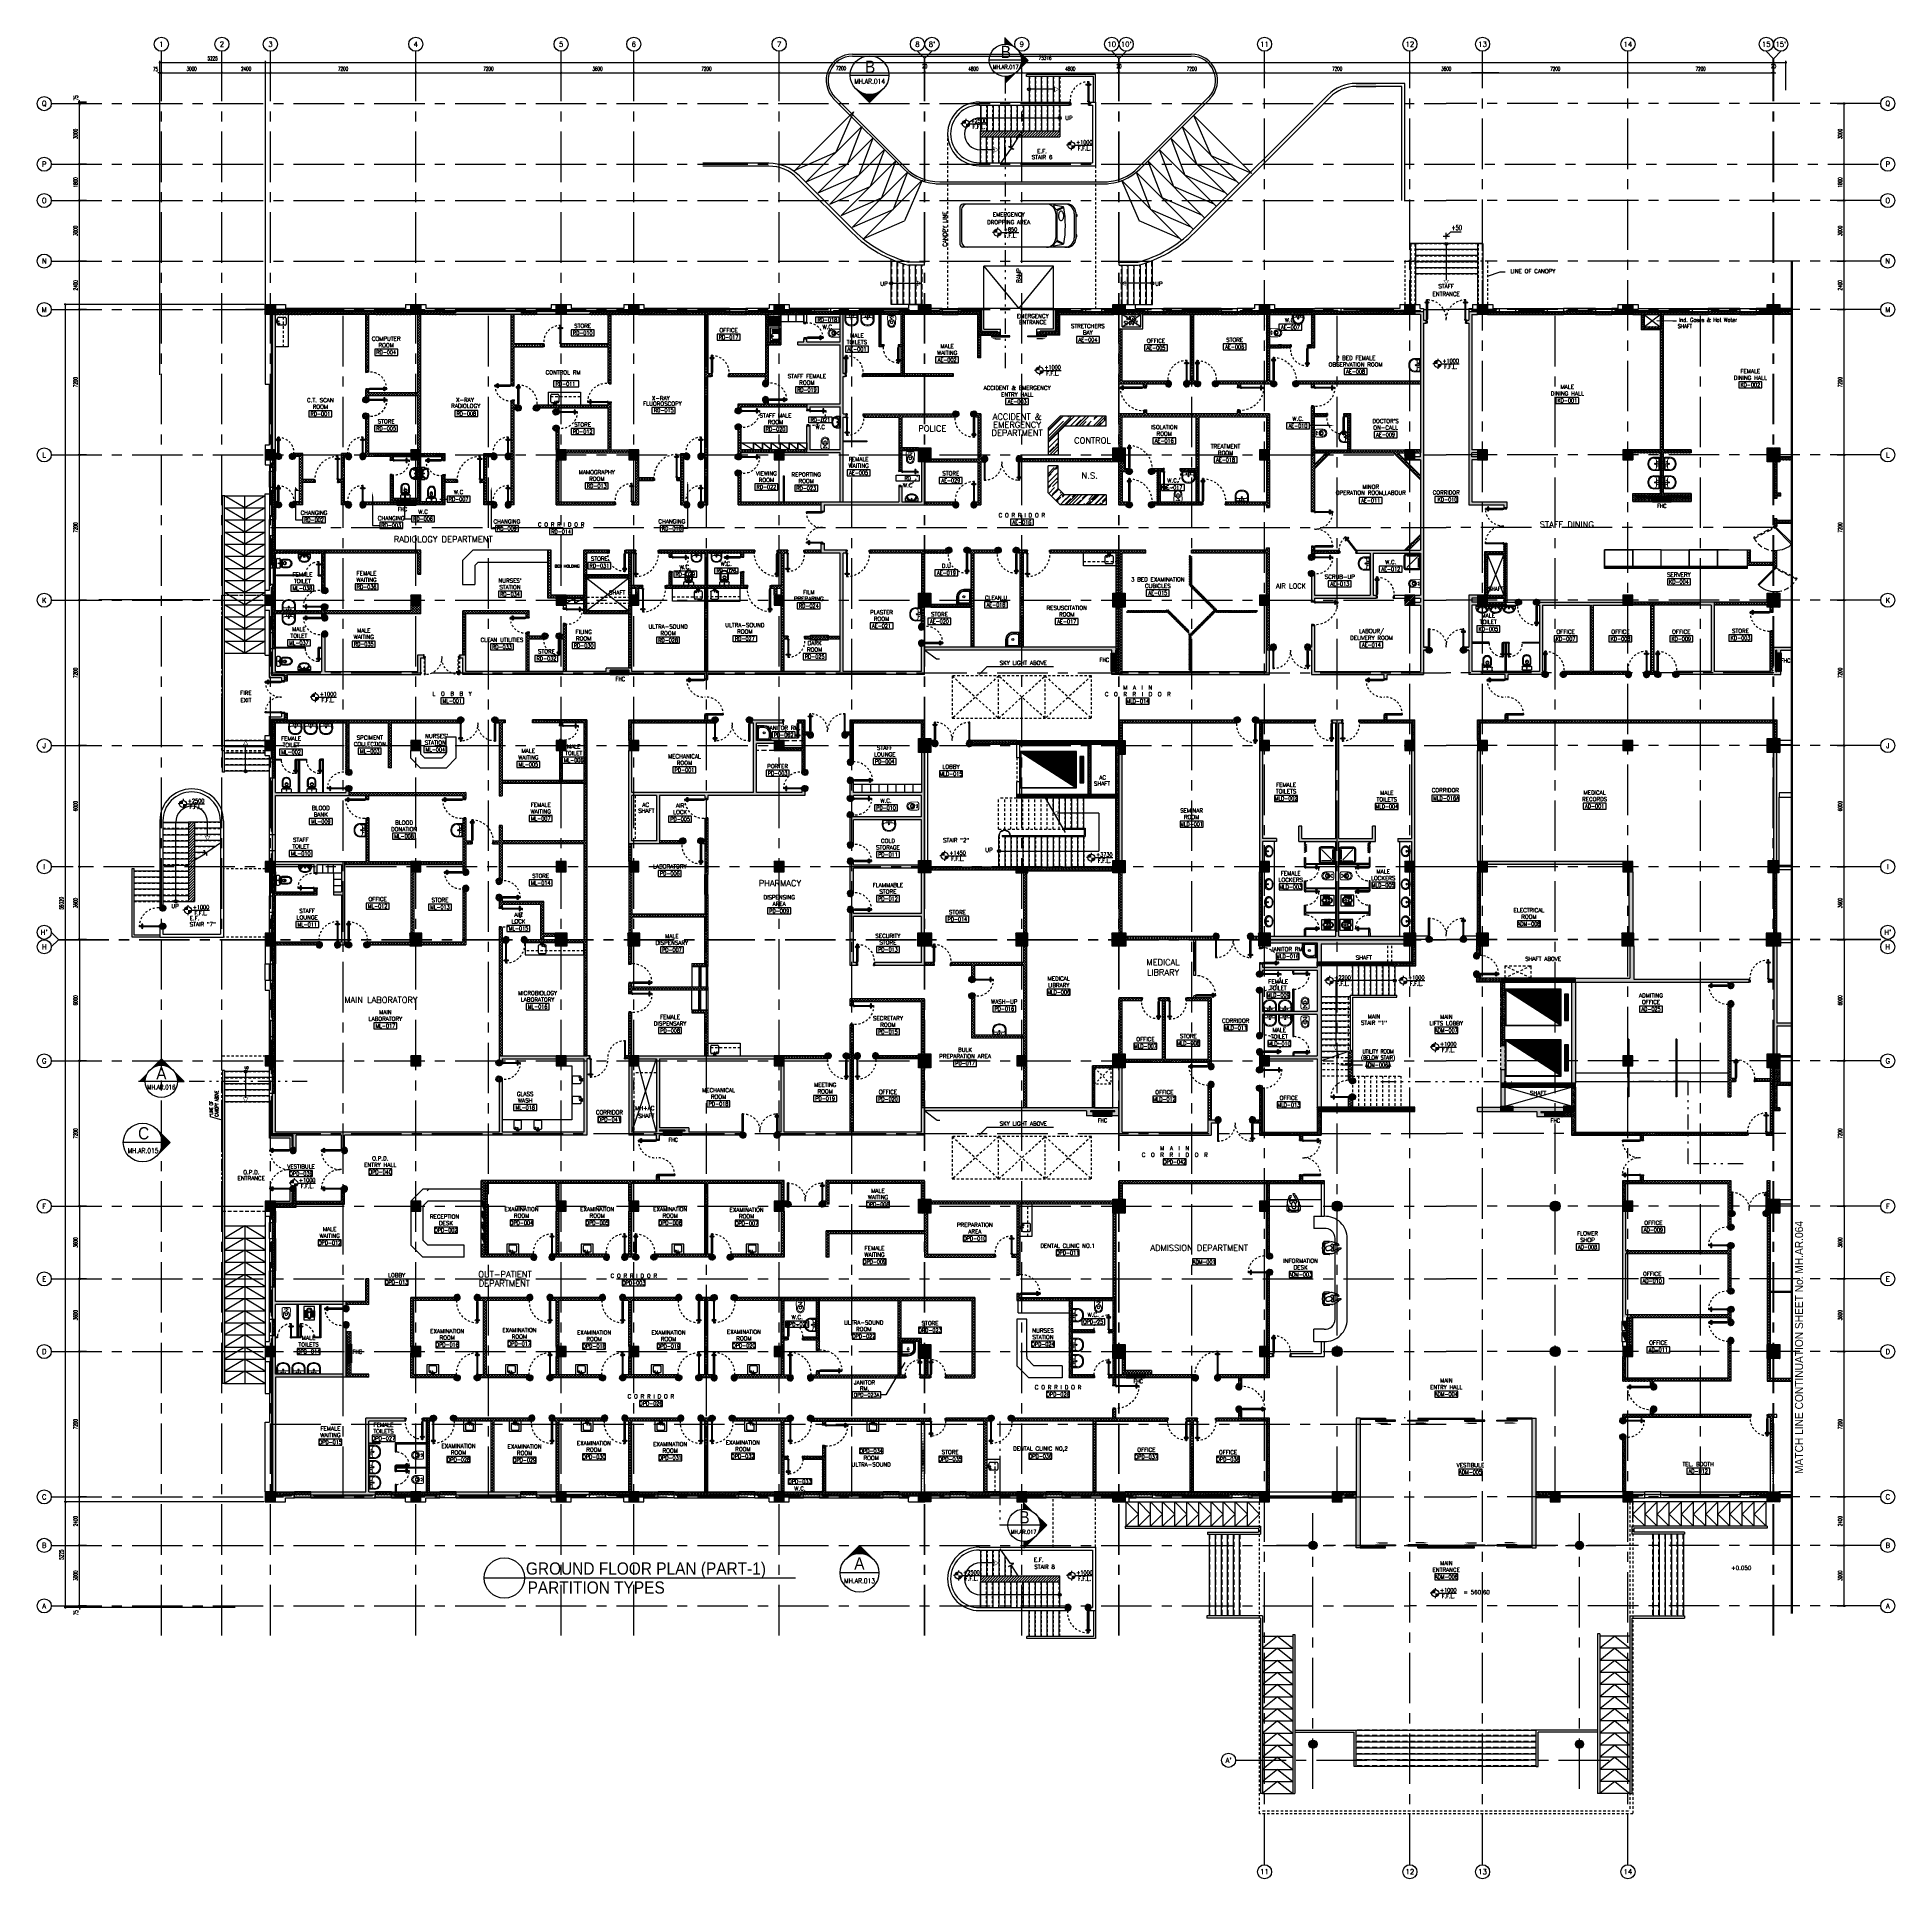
# Model space of a CAD drawing. Extents: x 417819.9 to 417911.9, y 43448 to 43539.2.
import ezdxf
from ezdxf.enums import TextEntityAlignment as Align

# ---------------------------------------------------------------- set-up
doc = ezdxf.new("R2010")
doc.units = 0
doc.header["$MEASUREMENT"] = 0
doc.header["$PDMODE"] = 3
doc.header["$PDSIZE"] = 0.1
for name, pattern in [('2DASHES', [1.7, 0.75, -0.25, 0.1, -0.25, 0.1, -0.25]), ('CENTER2', [1.125, 0.75, -0.125, 0.125, -0.125]), ('CENTERX2', [4, 2.5, -0.5, 0.5, -0.5]), ('DASHED', [0.75, 0.5, -0.25]), ('HIDDEN', [0.375, 0.25, -0.125]), ('HIDDEN2', [0.1875, 0.125, -0.0625])]:
    doc.linetypes.add(name, pattern=pattern)
doc.layers.get('0').update_dxf_attribs({"linetype": 'CONTINUOUS'})
doc.layers.get('DEFPOINTS').update_dxf_attribs({"linetype": 'CONTINUOUS'})
for name, color, linetype in [('A-FURN-W', 4, 'CONTINUOUS'), ('A-JEERI', 3, 'CONTINUOUS'), ('ASHADE', 7, 'CONTINUOUS'), ('AX', 6, 'CONTINUOUS'), ('AX-CR', 2, 'CONTINUOUS'), ('AX-DIM', 4, 'CONTINUOUS'), ('AX-TXT', 4, 'CONTINUOUS'), ('AXES', 11, 'CENTERX2'), ('BORDER', 4, 'CONTINUOUS'), ('CANOPY-LN', 3, 'CONTINUOUS'), ('CAR-L', 11, 'CONTINUOUS'), ('COL', 2, 'CONTINUOUS'), ('COUNTER', 5, 'CONTINUOUS'), ('CURB', 11, 'CONTINUOUS'), ('CURT', 7, 'CONTINUOUS'), ('DIM', 4, 'CONTINUOUS'), ('DOOR', 4, 'CONTINUOUS'), ('DOOR-DIM', 3, 'CONTINUOUS'), ('E-PANELBX', 3, 'CONTINUOUS'), ('EJ', 8, 'CONTINUOUS'), ('ELEV', 2, 'CONTINUOUS'), ('FHC', 2, 'CONTINUOUS'), ('FIX', 3, 'CONTINUOUS'), ('GAR', 8, 'CONTINUOUS'), ('Handrail', 4, 'CONTINUOUS'), ('HAT', 8, 'CONTINUOUS'), ('Hatch', 11, 'CONTINUOUS'), ('HIDDEN', 9, 'HIDDEN2'), ('IND-ES', 6, 'CONTINUOUS'), ('IND-ES-L', 6, '2DASHES'), ('IND-ES-TXT', 4, 'CONTINUOUS'), ('INSUL', 7, 'CONTINUOUS'), ('K-FUR', 3, 'CONTINUOUS'), ('LEV-PL', 4, 'CONTINUOUS'), ('LIFTS', 4, 'CONTINUOUS'), ('Locker', 7, 'CONTINUOUS'), ('ME-FIX', 3, 'CONTINUOUS'), ('NON-MEDICAL', 5, 'CONTINUOUS'), ('PART', 9, 'CONTINUOUS'), ('Ramb', 3, 'CONTINUOUS'), ('RD-ELEV', 3, 'CONTINUOUS'), ('RM-BOX', 2, 'CONTINUOUS'), ('RM-IND', 5, 'CONTINUOUS'), ('RM-NAME', 2, 'CONTINUOUS'), ('RM-NO', 2, 'CONTINUOUS'), ('SEC-MRK', 7, 'CONTINUOUS'), ('SHAFT', 7, 'CONTINUOUS'), ('SHAFTS', 4, 'CONTINUOUS'), ('SLOPE', 8, 'CONTINUOUS'), ('Step', 3, 'CONTINUOUS'), ('STR', 5, 'CONTINUOUS'), ('SUNI-FUR', 3, 'CONTINUOUS'), ('TXT', 2, 'CONTINUOUS'), ('TXT1', 2, 'CONTINUOUS'), ('WALL', 2, 'CONTINUOUS'), ('WallType', 11, 'CONTINUOUS'), ('WallType2', 3, 'CONTINUOUS'), ('WIN', 7, 'CONTINUOUS')]:
    doc.layers.add(name, color=color, linetype=linetype)
doc.layers.get('DIM').off()
doc.styles.add('A-TXT200A', font='simplex.shx', dxfattribs={"width": 0.7, "height": 200})
doc.styles.add('ROMANC', font='romanc', dxfattribs={"height": 0.1})
doc.styles.add('ROMANS', font='ROMANS.shx', dxfattribs={"width": 0.6})
doc.styles.add('S', font='ROMANS.SHX')
doc.styles.add('S-077', font='simplex.shx', dxfattribs={"width": 0.8})
doc.styles.add('S5', font='simplex.shx', dxfattribs={"width": 0.77})
doc.styles.add('TTXT', font='swisse.ttf', dxfattribs={"width": 0.6})
doc.dimstyles.new('STANDARD in', dxfattribs={"dimtxt": 0.2, "dimasz": 0.1, "dimexe": 0.07, "dimexo": 0.05, "dimgap": 0.1, "dimtad": 1, "dimdec": 0, "dimlfac": 1000, "dimzin": 0, "dimdsep": 46, "dimtxsty": 'ROMANS', "dimblk": 'ARCHTICK', "dimcen": 0.05, "dimdle": 0.05, "dimclrd": 4, "dimclre": 4, "dimclrt": 2, "dimadec": 0, "dimazin": 0, "dimtfac": 1, "dimtdec": 0, "dimtmove": 2, "dimatfit": 3, "dimfxl": 0, "dimtolj": 1, "dimtzin": 0, "dimarcsym": 0})
pattern_1 = [(45, (417522.151385, 43455.963322), (-0.0265165043, 0.0265165043), [])]
pattern_2 = [(45, (417480.111385, 43455.963322), (-0.0265165043, 0.0265165043), [])]
pattern_3 = [(45, (417489.731385, 43455.963322), (-0.0265165043, 0.0265165043), [])]
pattern_4 = [(45, (0, 0), (-0.066291260736, 0.066291260736), [])]
pattern_5 = [(45, (0, 0), (-0.066291260736, 0.066291260736), []), (135, (0, 0), (-0.066291260736, -0.066291260736), [])]
pattern_6 = [(0, (0, 0), (0.075, 0.04330127), [0.05, -0.1]), (120, (0, 0), (-0.074999999836, 0.043301270284), [0.05, -0.1]), (60, (0, 0), (1.64e-10, 0.086602540284), [-0.1, 0.05])]
pattern_7 = [(0, (0, 0), (0.075, 0.04330127), [0.05, -0.1]), (120, (0, 0), (-0.074999999836, 0.043301270284), [0.05, -0.1]), (60, (0, 0), (1.64e-10, 0.086602540284), [-0.1, 0.05])]
pattern_8 = [(0, (0, 86992.568644), (0.075, -0.04330127), [0.05, -0.1]), (240, (0, 86992.568644), (-0.074999999836, -0.043301270284), [0.05, -0.1]), (300, (0, 86992.568644), (1.64e-10, -0.086602540284), [-0.1, 0.05])]
pattern_9 = [(0, (0, 0), (0.075, 0.04330127), [0.05, -0.1]), (120, (0, 0), (-0.074999999836, 0.043301270284), [0.05, -0.1]), (60, (0, 0), (1.64e-10, 0.086602540284), [-0.1, 0.05])]
pattern_10 = [(0, (0, 0), (0.075, 0.04330127), [0.05, -0.1]), (120, (0, 0), (-0.074999999836, 0.043301270284), [0.05, -0.1]), (60, (0, 0), (1.64e-10, 0.086602540284), [-0.1, 0.05])]

# ---------------------------------------------------------------- blocks, each defined once
blk = doc.blocks.new('COL50')
at = {"layer": 'COL'}
blk.add_lwpolyline([(-250, 250), (-250, -250), (250, -250), (250, 250)], close=True, dxfattribs=at)
blk = doc.blocks.new('*X59')
at = {"color": 0}
for p, q in [((193089, 10708), (193542, 11161)), ((193089, 10761), (193488, 11161)), ((193089, 10814), (193435, 11161)), ((193089, 10867), (193382, 11161)), ((193089, 10920), (193329, 11161)), ((193089, 10973), (193276, 11161)), ((193089, 11026), (193223, 11161)), ((193089, 11079), (193170, 11161)), ((193089, 11132), (193117, 11161)), ((193095, 10661), (193589, 11155)), ((193148, 10661), (193589, 11102)), ((193201, 10661), (193589, 11049)), ((193254, 10661), (193589, 10996)), ((193307, 10661), (193589, 10943)), ((193360, 10661), (193589, 10890)), ((193413, 10661), (193589, 10837)), ((193466, 10661), (193589, 10784)), ((193519, 10661), (193589, 10731)), ((193572, 10661), (193589, 10678))]:
    blk.add_line(p, q, dxfattribs=at)
blk = doc.blocks.new('*X52')
at = {"color": 0}
for p, q in [((84179, 10675), (84665, 11161)), ((84179, 10729), (84612, 11161)), ((84179, 10782), (84559, 11161)), ((84179, 10835), (84506, 11161)), ((84179, 10888), (84453, 11161)), ((84179, 10941), (84400, 11161)), ((84179, 10994), (84347, 11161)), ((84179, 11047), (84294, 11161)), ((84179, 11100), (84240, 11161)), ((84179, 11153), (84187, 11161)), ((84218, 10661), (84679, 11122)), ((84271, 10661), (84679, 11069)), ((84324, 10661), (84679, 11016)), ((84377, 10661), (84679, 10963)), ((84430, 10661), (84679, 10910)), ((84483, 10661), (84679, 10857)), ((84536, 10661), (84679, 10804)), ((84589, 10661), (84679, 10751)), ((84642, 10661), (84679, 10698))]:
    blk.add_line(p, q, dxfattribs=at)
blk = doc.blocks.new('*X60')
at = {"color": 0}
for p, q in [((203889, 10689), (204360, 11161)), ((203889, 10742), (204307, 11161)), ((203889, 10795), (204254, 11161)), ((203889, 10848), (204201, 11161)), ((203889, 10901), (204148, 11161)), ((203889, 10954), (204095, 11161)), ((203889, 11008), (204042, 11161)), ((203889, 11061), (203989, 11161)), ((203889, 11114), (203936, 11161)), ((203913, 10661), (204389, 11136)), ((203966, 10661), (204389, 11083)), ((204019, 10661), (204389, 11030)), ((204072, 10661), (204389, 10977)), ((204125, 10661), (204389, 10924)), ((204178, 10661), (204389, 10871)), ((204231, 10661), (204389, 10818)), ((204285, 10661), (204389, 10765)), ((204338, 10661), (204389, 10712))]:
    blk.add_line(p, q, dxfattribs=at)
blk = doc.blocks.new('RM1')
at = {"layer": 'RM-BOX'}
blk.add_lwpolyline([(570, -200), (-570, -200), (-570, -500), (570, -500)], close=True, dxfattribs=at)
at = {"layer": 'RM-NAME', "style": 'ROMANS'}
for tag, p in [('ROOMNAME1', (0, 324)), ('ROOMNAME2', (0, 0))]:
    blk.add_attdef(tag, text='', height=200, dxfattribs=at).set_placement(p, align=Align.MIDDLE)
at = {"layer": 'RM-NO', "style": 'ROMANS', "width": 0.8}
blk.add_attdef('ROOMNO', text='', height=200, dxfattribs=at).set_placement((0, -350), align=Align.MIDDLE)
blk = doc.blocks.new('DOOR100')
at = {"layer": 'DOOR', "color": 7, "linetype": 'ByBlock'}
for p, q in [((-91, 1205), (-91, 1140)), ((-82, 1205), (-91, 1205)), ((-82, 1140), (-91, 1140)), ((-82, 1128), (-82, 1218)), ((-75, 1218), (-82, 1218)), ((-82, 1205), (-82, 1140)), ((-75, 1128), (-82, 1128)), ((-75, 1250), (-75, 1300)), ((-75, 1300), (-25, 1300)), ((-25, 1300), (-75, 1300)), ((-58, 1250), (-75, 1250)), ((-58, 1250), (-58, 1270)), ((-42, 1270), (-58, 1270)), ((-42, 1250), (-42, 1270)), ((-25, 1250), (-42, 1250)), ((-25, 1250), (-25, 1300)), ((-25, 1218), (-18, 1218)), ((-25, 1128), (-18, 1128)), ((-18, 1128), (-18, 1218)), ((-18, 1205), (-18, 1140)), ((-18, 1205), (-9, 1205)), ((-18, 1140), (-9, 1140)), ((-9, 1205), (-9, 1140)), ((-1200, 0), (-1200, 150)), ((-1200, 150), (-1175, 150)), ((-1200, 150), (-1200, 0)), ((-1150, 0), (-1200, 114)), ((-1150, 0), (-1200, 40)), ((-1150, 0), (-1200, 0)), ((-1175, 150), (-1175, 100)), ((-1175, 100), (-1150, 100)), ((-1150, 0), (-1163, 100)), ((-1150, 100), (-1150, 0)), ((-75, 200), (-58, 200)), ((-75, 150), (-75, 200)), ((-75, 150), (-25, 150)), ((-58, 200), (-58, 180)), ((-58, 180), (-42, 180)), ((-50, 0), (0, 114)), ((-50, 100), (-50, 0)), ((-50, 0), (-37, 100)), ((-25, 100), (-50, 100)), ((-50, 0), (0, 40)), ((-50, 0), (0, 0)), ((-42, 200), (-25, 200)), ((-42, 180), (-42, 200)), ((-25, 200), (-25, 150)), ((0, 150), (-25, 150)), ((-25, 150), (-25, 100)), ((0, 0), (0, 150)), ((0, 150), (0, 0))]:
    blk.add_line(p, q, dxfattribs=at)
at = {"layer": 'DOOR', "linetype": 'ByBlock'}
for p, q in [((-75, 1250), (-75, 200)), ((-58, 200), (-58, 1250)), ((-42, 200), (-42, 1250)), ((-25, 200), (-25, 1250))]:
    blk.add_line(p, q, dxfattribs=at)
at = {"layer": 'DOOR', "color": 7, "linetype": 'ByBlock'}
for centre in [(-124, 1173), (24, 1173)]:
    blk.add_circle(centre, 32.4, dxfattribs=at)
at = {"layer": 'DOOR', "linetype": 'HIDDEN', "ltscale": 0.5}
blk.add_arc((-25, 150), 1150, 90, 180, dxfattribs=at)
at = {"layer": 'DOOR', "color": 7, "linetype": 'ByBlock'}
for centre, radius, start, end in [((-1150, 0), 154, 103.71423, 108.89471), ((-1150, 0), 134, 100.71998, 111.84015), ((-1150, 0), 94.4, 90, 121.98181), ((-1150, 0), 74.4, 90, 132.22357), ((-1150, 0), 54.4, 90, 156.79262), ((-1150, 0), 34.4, 90, 180), ((-1150, 0), 14.4, 90, 180), ((-50, 0), 94.4, 58.01819, 90), ((-50, 0), 74.4, 47.77643, 90), ((-50, 0), 54.4, 23.20738, 90), ((-50, 0), 34.4, 0, 90), ((-50, 0), 14.4, 0, 90), ((-50, 0), 134, 68.15985, 79.28002), ((-50, 0), 114, 64.08384, 77.37743), ((-50, 0), 154, 71.10529, 76.28577)]:
    blk.add_arc(centre, radius, start, end, dxfattribs=at)
blk = doc.blocks.new('A$C49F1192B')
at = {"layer": 'DOOR', "color": 0, "linetype": 'ByBlock', "xscale": -1, "rotation": 270}
blk.add_blockref('DOOR100', (0, 1200), dxfattribs=at)
blk = doc.blocks.new('*X61')
at = {"color": 0}
for p, q in [((203889, 17902), (204348, 18361)), ((203889, 17955), (204295, 18361)), ((203889, 18008), (204242, 18361)), ((203889, 18061), (204189, 18361)), ((203889, 18114), (204136, 18361)), ((203889, 18167), (204083, 18361)), ((203889, 18220), (204030, 18361)), ((203889, 18273), (203977, 18361)), ((203889, 18326), (203923, 18361)), ((203901, 17861), (204389, 18349)), ((203954, 17861), (204389, 18296)), ((204007, 17861), (204389, 18243)), ((204060, 17861), (204389, 18190)), ((204113, 17861), (204389, 18137)), ((204166, 17861), (204389, 18084)), ((204219, 17861), (204389, 18031)), ((204272, 17861), (204389, 17978)), ((204325, 17861), (204389, 17924)), ((204378, 17861), (204389, 17871))]:
    blk.add_line(p, q, dxfattribs=at)
blk = doc.blocks.new('*X58')
at = {"color": 0}
for p, q in [((203888, 25061), (204388, 25561)), ((203889, 25114), (204335, 25561)), ((203889, 25167), (204282, 25561)), ((203889, 25220), (204229, 25561)), ((203889, 25273), (204176, 25561)), ((203889, 25326), (204123, 25561)), ((203889, 25379), (204070, 25561)), ((203889, 25432), (204017, 25561)), ((203889, 25486), (203964, 25561)), ((203889, 25539), (203911, 25561)), ((203941, 25061), (204389, 25508)), ((203994, 25061), (204389, 25455)), ((204047, 25061), (204389, 25402)), ((204100, 25061), (204389, 25349)), ((204153, 25061), (204389, 25296)), ((204207, 25061), (204389, 25243)), ((204260, 25061), (204389, 25190)), ((204313, 25061), (204389, 25137)), ((204366, 25061), (204389, 25084))]:
    blk.add_line(p, q, dxfattribs=at)
blk = doc.blocks.new('*X54')
at = {"color": 0}
for p, q in [((503899, 131750), (506612, 131750)), ((503977, 131700), (506612, 131700)), ((504055, 131650), (506612, 131650)), ((504132, 131600), (506612, 131600)), ((504210, 131550), (506612, 131550)), ((504288, 131500), (506612, 131500)), ((504366, 131450), (506612, 131450)), ((504444, 131400), (506612, 131400)), ((504522, 131350), (506612, 131350)), ((504600, 131300), (506612, 131300)), ((504677, 131250), (506612, 131250)), ((504755, 131200), (506612, 131200)), ((504833, 131150), (506612, 131150)), ((504911, 131100), (506612, 131100)), ((504989, 131050), (506612, 131050)), ((505067, 131000), (506612, 131000)), ((505145, 130950), (506612, 130950)), ((505222, 130900), (506612, 130900)), ((505300, 130850), (506612, 130850)), ((505378, 130800), (506612, 130800)), ((505456, 130750), (506612, 130750)), ((505534, 130700), (506612, 130700)), ((505612, 130650), (506612, 130650)), ((505690, 130600), (506612, 130600)), ((505767, 130550), (506612, 130550)), ((505845, 130500), (506612, 130500)), ((505923, 130450), (506612, 130450)), ((506001, 130400), (506612, 130400)), ((506079, 130350), (506612, 130350)), ((506157, 130300), (506612, 130300)), ((506235, 130250), (506612, 130250)), ((506312, 130200), (506612, 130200)), ((506390, 130150), (506612, 130150)), ((506468, 130100), (506612, 130100)), ((506546, 130050), (506612, 130050))]:
    blk.add_line(p, q, dxfattribs=at)
blk = doc.blocks.new('*X57')
at = {"color": 0}
for p, q in [((197839, 36035), (198015, 36211)), ((197839, 36088), (197962, 36211)), ((197839, 36141), (197909, 36211)), ((197839, 36194), (197856, 36211)), ((197868, 36011), (198068, 36211)), ((197921, 36011), (198121, 36211)), ((197974, 36011), (198174, 36211)), ((198027, 36011), (198227, 36211)), ((198080, 36011), (198280, 36211)), ((198133, 36011), (198333, 36211)), ((198186, 36011), (198386, 36211)), ((198239, 36011), (198439, 36211)), ((198292, 36011), (198492, 36211)), ((198345, 36011), (198545, 36211)), ((198398, 36011), (198598, 36211)), ((198451, 36011), (198651, 36211)), ((198504, 36011), (198704, 36211)), ((198557, 36011), (198757, 36211)), ((198610, 36011), (198810, 36211)), ((198663, 36011), (198863, 36211)), ((198716, 36011), (198916, 36211)), ((198769, 36011), (198969, 36211)), ((198822, 36011), (199022, 36211)), ((198875, 36011), (199075, 36211)), ((198928, 36011), (199128, 36211)), ((198981, 36011), (199181, 36211)), ((199034, 36011), (199234, 36211)), ((199088, 36011), (199288, 36211)), ((199141, 36011), (199341, 36211)), ((199194, 36011), (199394, 36211)), ((199247, 36011), (199447, 36211)), ((199300, 36011), (199500, 36211)), ((199353, 36011), (199553, 36211)), ((199406, 36011), (199606, 36211)), ((199459, 36011), (199659, 36211)), ((199512, 36011), (199712, 36211)), ((199565, 36011), (199765, 36211)), ((199618, 36011), (199818, 36211)), ((199671, 36011), (199871, 36211)), ((199724, 36011), (199924, 36211)), ((199777, 36011), (199977, 36211)), ((199830, 36011), (200030, 36211)), ((199883, 36011), (200083, 36211)), ((199936, 36011), (200136, 36211)), ((199989, 36011), (200189, 36211)), ((200042, 36011), (200242, 36211)), ((200095, 36011), (200295, 36211)), ((200148, 36011), (200348, 36211)), ((200201, 36011), (200401, 36211)), ((200254, 36011), (200454, 36211)), ((200307, 36011), (200507, 36211)), ((200360, 36011), (200560, 36211)), ((200413, 36011), (200613, 36211)), ((200466, 36011), (200666, 36211)), ((200519, 36011), (200719, 36211)), ((200572, 36011), (200772, 36211)), ((200625, 36011), (200825, 36211)), ((200678, 36011), (200878, 36211)), ((200732, 36011), (200932, 36211)), ((200785, 36011), (200985, 36211)), ((200838, 36011), (201038, 36211)), ((200891, 36011), (201091, 36211)), ((200944, 36011), (201144, 36211)), ((200997, 36011), (201197, 36211)), ((201050, 36011), (201250, 36211)), ((201103, 36011), (201303, 36211)), ((201156, 36011), (201356, 36211)), ((201209, 36011), (201409, 36211)), ((201262, 36011), (201462, 36211)), ((201315, 36011), (201515, 36211)), ((201368, 36011), (201539, 36182)), ((201421, 36011), (201539, 36129)), ((201474, 36011), (201539, 36076)), ((201527, 36011), (201539, 36023))]:
    blk.add_line(p, q, dxfattribs=at)
blk = doc.blocks.new('*X56')
at = {"color": 0}
for p, q in [((197839, 31209), (198041, 31411)), ((197839, 31262), (197988, 31411)), ((197839, 31315), (197935, 31411)), ((197839, 31368), (197882, 31411)), ((197894, 31211), (198094, 31411)), ((197947, 31211), (198147, 31411)), ((198000, 31211), (198200, 31411)), ((198053, 31211), (198253, 31411)), ((198106, 31211), (198306, 31411)), ((198159, 31211), (198359, 31411)), ((198212, 31211), (198412, 31411)), ((198265, 31211), (198465, 31411)), ((198318, 31211), (198518, 31411)), ((198371, 31211), (198571, 31411)), ((198424, 31211), (198624, 31411)), ((198477, 31211), (198677, 31411)), ((198530, 31211), (198730, 31411)), ((198583, 31211), (198783, 31411)), ((198636, 31211), (198836, 31411)), ((198689, 31211), (198889, 31411)), ((198742, 31211), (198942, 31411)), ((198795, 31211), (198995, 31411)), ((198848, 31211), (199048, 31411)), ((198901, 31211), (199101, 31411)), ((198954, 31211), (199154, 31411)), ((199007, 31211), (199207, 31411)), ((199060, 31211), (199260, 31411)), ((199114, 31211), (199314, 31411)), ((199167, 31211), (199367, 31411)), ((199220, 31211), (199420, 31411)), ((199273, 31211), (199473, 31411)), ((199326, 31211), (199526, 31411)), ((199379, 31211), (199579, 31411)), ((199432, 31211), (199632, 31411)), ((199485, 31211), (199685, 31411)), ((199538, 31211), (199738, 31411)), ((199591, 31211), (199791, 31411)), ((199644, 31211), (199844, 31411)), ((199697, 31211), (199897, 31411)), ((199750, 31211), (199950, 31411)), ((199803, 31211), (200003, 31411)), ((199856, 31211), (200056, 31411)), ((199909, 31211), (200109, 31411)), ((199962, 31211), (200162, 31411)), ((200015, 31211), (200215, 31411)), ((200068, 31211), (200268, 31411)), ((200121, 31211), (200321, 31411)), ((200174, 31211), (200374, 31411)), ((200227, 31211), (200427, 31411)), ((200280, 31211), (200480, 31411)), ((200333, 31211), (200533, 31411)), ((200386, 31211), (200586, 31411)), ((200439, 31211), (200639, 31411)), ((200492, 31211), (200692, 31411)), ((200545, 31211), (200745, 31411)), ((200598, 31211), (200798, 31411)), ((200651, 31211), (200851, 31411)), ((200704, 31211), (200904, 31411)), ((200758, 31211), (200958, 31411)), ((200811, 31211), (201011, 31411)), ((200864, 31211), (201064, 31411)), ((200917, 31211), (201117, 31411)), ((200970, 31211), (201170, 31411)), ((201023, 31211), (201223, 31411)), ((201076, 31211), (201276, 31411)), ((201129, 31211), (201329, 31411)), ((201182, 31211), (201382, 31411)), ((201235, 31211), (201435, 31411)), ((201288, 31211), (201488, 31411)), ((201341, 31211), (201539, 31409)), ((201394, 31211), (201539, 31356)), ((201447, 31211), (201539, 31303)), ((201500, 31211), (201539, 31250))]:
    blk.add_line(p, q, dxfattribs=at)
blk = doc.blocks.new('A$C272A55A0')
at = {"layer": 'DOOR', "color": 0, "linetype": 'ByBlock'}
for p, q in [((0, 900), (0, 1050)), ((50, 1050), (0, 1050)), ((25, 950), (50, 950)), ((25, 900), (25, 950)), ((50, 950), (50, 1050)), ((1750, 950), (1750, 1050)), ((1750, 1050), (1800, 1050)), ((1775, 950), (1750, 950)), ((1775, 900), (1775, 950)), ((1800, 1050), (1800, 900)), ((0, 900), (25, 900)), ((75, 900), (25, 900)), ((25, 850), (25, 900)), ((42, 850), (25, 850)), ((25, 50), (42, 50)), ((25, 50), (25, 0)), ((25, 0), (75, 0)), ((75, 0), (25, 0)), ((58, 870), (42, 870)), ((42, 870), (42, 850)), ((42, 50), (42, 30)), ((42, 30), (58, 30)), ((58, 850), (58, 870)), ((75, 850), (58, 850)), ((58, 50), (75, 50)), ((58, 50), (58, 30)), ((75, 900), (75, 850)), ((75, 50), (75, 0)), ((1718, 160), (1709, 160)), ((1709, 95), (1709, 160)), ((1718, 95), (1709, 95)), ((1725, 173), (1718, 173)), ((1718, 173), (1718, 83)), ((1718, 95), (1718, 160)), ((1725, 83), (1718, 83)), ((1725, 900), (1775, 900)), ((1725, 900), (1725, 850)), ((1725, 850), (1742, 850)), ((1742, 50), (1725, 50)), ((1725, 50), (1725, 0)), ((1775, 0), (1725, 0)), ((1725, 0), (1775, 0)), ((1742, 870), (1758, 870)), ((1742, 850), (1742, 870)), ((1742, 50), (1742, 30)), ((1758, 30), (1742, 30)), ((1758, 870), (1758, 850)), ((1758, 850), (1775, 850)), ((1775, 50), (1758, 50)), ((1758, 50), (1758, 30)), ((1800, 900), (1775, 900)), ((1775, 850), (1775, 900)), ((1775, 173), (1782, 173)), ((1775, 83), (1782, 83)), ((1775, 50), (1775, 0)), ((1782, 173), (1782, 83)), ((1782, 160), (1791, 160)), ((1782, 95), (1782, 160)), ((1782, 95), (1791, 95)), ((1791, 95), (1791, 160))]:
    blk.add_line(p, q, dxfattribs=at)
at = {"layer": 'DOOR', "color": 9, "linetype": 'ByBlock'}
for p, q in [((50, 1050), (0, 1010)), ((50, 1050), (0, 937)), ((50, 1050), (37, 950)), ((1750, 1050), (1800, 1010)), ((1750, 1050), (1800, 937)), ((1750, 1050), (1763, 950))]:
    blk.add_line(p, q, dxfattribs=at)
at = {"layer": 'DOOR', "linetype": 'ByBlock'}
for p, q in [((25, 850), (25, 50)), ((42, 850), (42, 50)), ((58, 850), (58, 50)), ((75, 50), (75, 850)), ((1725, 50), (1725, 850)), ((1742, 850), (1742, 50)), ((1758, 850), (1758, 50)), ((1775, 850), (1775, 50))]:
    blk.add_line(p, q, dxfattribs=at)
at = {"layer": 'DOOR', "color": 0, "linetype": 'ByBlock'}
for centre in [(1676, 128), (1824, 128)]:
    blk.add_circle(centre, 32.4, dxfattribs=at)
at = {"layer": 'DOOR', "color": 9, "linetype": 'ByBlock'}
for centre, radius, start, end in [((50, 1050), 54.4, 203.20738, 270), ((50, 1050), 74.4, 227.77643, 270), ((50, 1050), 94.4, 238.01819, 270), ((50, 1050), 114, 244.08384, 257.37743), ((50, 1050), 134, 248.15985, 259.28002), ((50, 1050), 34.4, 180, 270), ((50, 1050), 14.4, 180, 270), ((1750, 1050), 14.4, 270, 0), ((1750, 1050), 34.4, 270, 0), ((1750, 1050), 54.4, 270, 336.79262), ((1750, 1050), 74.4, 270, 312.22357), ((1750, 1050), 94.4, 270, 301.98181), ((1750, 1050), 114, 282.62257, 295.91616), ((1750, 1050), 134, 280.71998, 291.84015), ((50, 1050), 154, 251.10529, 256.28577), ((1750, 1050), 154, 283.71423, 288.89471)]:
    blk.add_arc(centre, radius, start, end, dxfattribs=at)
at = {"layer": 'DOOR', "linetype": 'HIDDEN', "ltscale": 0.5}
for centre, start, end in [((50, 851), 268.31738, 3.29648), ((1750, 851), 176.70352, 271.68262)]:
    blk.add_arc(centre, 851, start, end, dxfattribs=at)
at = {"layer": 'WALL', "linetype": 'ByBlock'}
blk.add_line((1800, 900), (1800, 1050), dxfattribs=at)
blk = doc.blocks.new('LEV1')
at = {"layer": 'LEV-PL'}
for p, q in [((-175, 0), (-245, 0)), ((0, 245), (0, 175)), ((175, 0), (1061, 0)), ((0, -175), (0, -245))]:
    blk.add_line(p, q, dxfattribs=at)
at = {"layer": 'LEV-PL', "const_width": 175}
for points in [[(-88, 0, -0.414214), (0, 88, -1)], [(88, 0, -0.414214), (0, -88, -1)]]:
    blk.add_lwpolyline(points, format="xyb", dxfattribs=at)
at = {"layer": 'LEV-PL'}
blk.add_circle((0, 0), 175, dxfattribs=at)
at = {"layer": 'LEV-PL', "color": 4, "style": 'S', "width": 0.85}
for tag, p in [('+0000', (646, 50)), ('F.F.L.', (646, -250))]:
    blk.add_attdef(tag, text='', height=200, dxfattribs=at).set_placement(p, align=Align.CENTER)
blk = doc.blocks.new('*X53')
at = {"color": 0}
for p, q in [((140176, 227700), (140376, 227700)), ((140176, 227650), (140376, 227650)), ((140176, 227600), (140376, 227600)), ((140176, 227550), (140376, 227550)), ((140176, 227500), (140376, 227500)), ((140176, 227450), (140376, 227450)), ((140176, 227400), (140376, 227400)), ((140176, 227350), (140376, 227350)), ((140176, 227300), (140376, 227300)), ((140176, 227250), (140376, 227250)), ((140176, 227200), (140376, 227200)), ((140176, 227150), (140376, 227150)), ((140176, 227100), (140376, 227100)), ((140176, 227050), (140376, 227050)), ((140176, 227000), (140376, 227000)), ((140176, 226950), (140376, 226950)), ((140176, 226900), (140376, 226900)), ((140176, 226850), (140376, 226850)), ((140176, 226800), (140376, 226800)), ((140176, 226750), (140376, 226750)), ((140176, 226700), (140376, 226700)), ((140176, 226650), (140376, 226650)), ((140176, 226600), (140376, 226600)), ((140176, 226550), (140376, 226550)), ((140176, 226500), (140376, 226500)), ((140176, 226450), (140376, 226450))]:
    blk.add_line(p, q, dxfattribs=at)
blk = doc.blocks.new('RM2')
at = {"layer": 'RM-NAME', "style": 'ROMANS'}
blk.add_text('SHAFT', height=200, dxfattribs=at).set_placement((0, 0), align=Align.MIDDLE)
blk = doc.blocks.new('*X55')
at = {"color": 0}
for p, q in [((203889, 32274), (204376, 32761)), ((203889, 32327), (204323, 32761)), ((203889, 32380), (204270, 32761)), ((203889, 32433), (204217, 32761)), ((203889, 32486), (204164, 32761)), ((203889, 32539), (204111, 32761)), ((203889, 32592), (204058, 32761)), ((203889, 32645), (204005, 32761)), ((203889, 32698), (203952, 32761)), ((203889, 32751), (203899, 32761)), ((203929, 32261), (204389, 32721)), ((203982, 32261), (204389, 32668)), ((204035, 32261), (204389, 32615)), ((204088, 32261), (204389, 32562)), ((204141, 32261), (204389, 32509)), ((204194, 32261), (204389, 32456)), ((204247, 32261), (204389, 32403)), ((204300, 32261), (204389, 32349)), ((204353, 32261), (204389, 32296))]:
    blk.add_line(p, q, dxfattribs=at)
blk = doc.blocks.new('*X62')
at = {"color": 0}
for p, q in [((196689, 41938), (197151, 42401)), ((196689, 41991), (197098, 42401)), ((196689, 42044), (197045, 42401)), ((196689, 42097), (196992, 42401)), ((196689, 42150), (196939, 42401)), ((196689, 42203), (196886, 42401)), ((196689, 42256), (196833, 42401)), ((196689, 42309), (196780, 42401)), ((196689, 42363), (196727, 42401)), ((196704, 41901), (197189, 42385)), ((196757, 41901), (197189, 42332)), ((196810, 41901), (197189, 42279)), ((196863, 41901), (197189, 42226)), ((196916, 41901), (197189, 42173)), ((196970, 41901), (197189, 42120)), ((197023, 41901), (197189, 42067)), ((197076, 41901), (197189, 42014)), ((197129, 41901), (197189, 41961)), ((197182, 41901), (197189, 41908))]:
    blk.add_line(p, q, dxfattribs=at)
blk = doc.blocks.new('*X64')
at = {"color": 0}
for p, q in [((193089, 47937), (193552, 48401)), ((193089, 47990), (193499, 48401)), ((193089, 48043), (193446, 48401)), ((193089, 48096), (193393, 48401)), ((193089, 48149), (193340, 48401)), ((193089, 48202), (193287, 48401)), ((193089, 48255), (193234, 48401)), ((193089, 48308), (193181, 48401)), ((193089, 48361), (193128, 48401)), ((193105, 47901), (193589, 48384)), ((193158, 47901), (193589, 48331)), ((193211, 47901), (193589, 48278)), ((193264, 47901), (193589, 48225)), ((193318, 47901), (193589, 48172)), ((193371, 47901), (193589, 48119)), ((193424, 47901), (193589, 48066)), ((193477, 47901), (193589, 48013)), ((193530, 47901), (193589, 47960)), ((193583, 47901), (193589, 47907))]:
    blk.add_line(p, q, dxfattribs=at)
blk = doc.blocks.new('*X63')
at = {"color": 0}
for p, q in [((203889, 41926), (204364, 42401)), ((203889, 41979), (204311, 42401)), ((203889, 42032), (204258, 42401)), ((203889, 42085), (204205, 42401)), ((203889, 42138), (204152, 42401)), ((203889, 42191), (204099, 42401)), ((203889, 42244), (204046, 42401)), ((203889, 42297), (203993, 42401)), ((203889, 42350), (203940, 42401)), ((203917, 41901), (204389, 42373)), ((203970, 41901), (204389, 42320)), ((204023, 41901), (204389, 42267)), ((204076, 41901), (204389, 42214)), ((204129, 41901), (204389, 42161)), ((204182, 41901), (204389, 42108)), ((204235, 41901), (204389, 42055)), ((204288, 41901), (204389, 42001)), ((204341, 41901), (204389, 41948))]:
    blk.add_line(p, q, dxfattribs=at)
blk = doc.blocks.new('*X65')
at = {"color": 0}
for p, q in [((203889, 47918), (204371, 48401)), ((203889, 47972), (204318, 48401)), ((203889, 48025), (204265, 48401)), ((203889, 48078), (204212, 48401)), ((203889, 48131), (204159, 48401)), ((203889, 48184), (204106, 48401)), ((203889, 48237), (204053, 48401)), ((203889, 48290), (204000, 48401)), ((203889, 48343), (203947, 48401)), ((203924, 47901), (204389, 48365)), ((203977, 47901), (204389, 48312)), ((204030, 47901), (204389, 48259)), ((204083, 47901), (204389, 48206)), ((204136, 47901), (204389, 48153)), ((204189, 47901), (204389, 48100)), ((204242, 47901), (204389, 48047)), ((204295, 47901), (204389, 47994)), ((204348, 47901), (204389, 47941))]:
    blk.add_line(p, q, dxfattribs=at)
blk = doc.blocks.new('*X66')
at = {"color": 0}
for p, q in [((193089, 55150), (193540, 55601)), ((193089, 55203), (193487, 55601)), ((193089, 55256), (193434, 55601)), ((193089, 55309), (193381, 55601)), ((193089, 55362), (193328, 55601)), ((193089, 55415), (193275, 55601)), ((193089, 55468), (193222, 55601)), ((193089, 55521), (193169, 55601)), ((193089, 55574), (193116, 55601)), ((193146, 55101), (193589, 55544)), ((193199, 55101), (193589, 55491)), ((193252, 55101), (193589, 55438)), ((193305, 55101), (193589, 55385)), ((193358, 55101), (193589, 55332)), ((193411, 55101), (193589, 55278)), ((193464, 55101), (193589, 55225)), ((193517, 55101), (193589, 55172)), ((193570, 55101), (193589, 55119))]:
    blk.add_line(p, q, dxfattribs=at)
blk = doc.blocks.new('*X51')
at = {"color": 0}
for p, q in [((84179, 55117), (84663, 55601)), ((84179, 55170), (84610, 55601)), ((84179, 55223), (84557, 55601)), ((84179, 55276), (84504, 55601)), ((84179, 55329), (84451, 55601)), ((84179, 55382), (84398, 55601)), ((84179, 55435), (84345, 55601)), ((84179, 55488), (84292, 55601)), ((84179, 55541), (84239, 55601)), ((84179, 55594), (84186, 55601)), ((84216, 55101), (84679, 55564)), ((84269, 55101), (84679, 55511)), ((84322, 55101), (84679, 55458)), ((84375, 55101), (84679, 55405)), ((84428, 55101), (84679, 55352)), ((84481, 55101), (84679, 55299)), ((84534, 55101), (84679, 55246)), ((84587, 55101), (84679, 55193)), ((84640, 55101), (84679, 55140))]:
    blk.add_line(p, q, dxfattribs=at)
blk = doc.blocks.new('*X49')
at = {"color": 0}
for p, q in [((80579, 62336), (81044, 62801)), ((80579, 62389), (80991, 62801)), ((80579, 62442), (80938, 62801)), ((80579, 62495), (80885, 62801)), ((80579, 62548), (80832, 62801)), ((80579, 62601), (80779, 62801)), ((80579, 62654), (80726, 62801)), ((80579, 62707), (80673, 62801)), ((80579, 62760), (80620, 62801)), ((80597, 62301), (81079, 62783)), ((80650, 62301), (81079, 62730)), ((80703, 62301), (81079, 62677)), ((80756, 62301), (81079, 62624)), ((80810, 62301), (81079, 62571)), ((80863, 62301), (81079, 62518)), ((80916, 62301), (81079, 62465)), ((80969, 62301), (81079, 62412)), ((81022, 62301), (81079, 62359)), ((81075, 62301), (81079, 62306))]:
    blk.add_line(p, q, dxfattribs=at)
blk = doc.blocks.new('*X50')
at = {"color": 0}
for p, q in [((84179, 62330), (84651, 62801)), ((84179, 62383), (84598, 62801)), ((84179, 62436), (84545, 62801)), ((84179, 62489), (84492, 62801)), ((84179, 62542), (84438, 62801)), ((84179, 62595), (84385, 62801)), ((84179, 62648), (84332, 62801)), ((84179, 62701), (84279, 62801)), ((84179, 62754), (84226, 62801)), ((84204, 62301), (84679, 62777)), ((84257, 62301), (84679, 62724)), ((84310, 62301), (84679, 62671)), ((84363, 62301), (84679, 62617)), ((84416, 62301), (84679, 62564)), ((84469, 62301), (84679, 62511)), ((84522, 62301), (84679, 62458)), ((84575, 62301), (84679, 62405)), ((84628, 62301), (84679, 62352))]:
    blk.add_line(p, q, dxfattribs=at)
blk = doc.blocks.new('*X67')
at = {"color": 0}
for p, q in [((203889, 55131), (204359, 55601)), ((203889, 55184), (204306, 55601)), ((203889, 55237), (204253, 55601)), ((203889, 55290), (204199, 55601)), ((203889, 55343), (204146, 55601)), ((203889, 55396), (204093, 55601)), ((203889, 55449), (204040, 55601)), ((203889, 55502), (203987, 55601)), ((203889, 55555), (203934, 55601)), ((203912, 55101), (204389, 55578)), ((203965, 55101), (204389, 55525)), ((204018, 55101), (204389, 55472)), ((204071, 55101), (204389, 55419)), ((204124, 55101), (204389, 55366)), ((204177, 55101), (204389, 55313)), ((204230, 55101), (204389, 55260)), ((204283, 55101), (204389, 55207)), ((204336, 55101), (204389, 55154))]:
    blk.add_line(p, q, dxfattribs=at)
blk = doc.blocks.new('*X68')
at = {"color": 0}
for p, q in [((203889, 62343), (204346, 62801)), ((203889, 62396), (204293, 62801)), ((203889, 62450), (204240, 62801)), ((203889, 62503), (204187, 62801)), ((203889, 62556), (204134, 62801)), ((203889, 62609), (204081, 62801)), ((203889, 62662), (204028, 62801)), ((203889, 62715), (203975, 62801)), ((203889, 62768), (203922, 62801)), ((203899, 62301), (204389, 62790)), ((203952, 62301), (204389, 62737)), ((204005, 62301), (204389, 62684)), ((204058, 62301), (204389, 62631)), ((204111, 62301), (204389, 62578)), ((204164, 62301), (204389, 62525)), ((204217, 62301), (204389, 62472)), ((204270, 62301), (204389, 62419)), ((204323, 62301), (204389, 62366)), ((204376, 62301), (204389, 62313))]:
    blk.add_line(p, q, dxfattribs=at)
blk = doc.blocks.new('_ARCHTICK')
at = {"color": 0, "linetype": 'ByBlock', "const_width": 0.15}
blk.add_lwpolyline([(-0.5, -0.5), (0.5, 0.5)], dxfattribs=at)
blk = doc.blocks.new('*D133')
at = {"layer": 'AX-DIM', "color": 4, "linetype": 'ByBlock', "lineweight": -2}
for p, q in [((417891.447, 43537.423), (417898.747, 43537.423)), ((417891.497, 43537.073), (417891.497, 43537.493)), ((417898.697, 43537.073), (417898.697, 43537.493))]:
    blk.add_line(p, q, dxfattribs=at)
at = {"layer": 'DEFPOINTS', "color": 0, "linetype": 'ByBlock'}
for p in [(417891.497, 43537.023), (417898.697, 43537.423), (417898.697, 43537.023)]:
    blk.add_point(p, dxfattribs=at)
at = {"layer": 'AX-DIM', "color": 4, "linetype": 'ByBlock', "lineweight": -2, "xscale": 0.1, "yscale": 0.1, "zscale": 0.1, "rotation": 180}
blk.add_blockref('_ARCHTICK', (417891.497, 43537.423), dxfattribs=at)
at = {"layer": 'AX-DIM', "color": 4, "linetype": 'ByBlock', "lineweight": -2, "xscale": 0.1, "yscale": 0.1, "zscale": 0.1}
blk.add_blockref('_ARCHTICK', (417898.697, 43537.423), dxfattribs=at)
at = {"layer": 'AX-DIM', "color": 2, "linetype": 'ByBlock', "insert": (417895.097, 43537.623), "char_height": 0.2, "attachment_point": 5, "style": 'ROMANS'}
blk.add_mtext('\\A1;7200', dxfattribs=at)
blk = doc.blocks.new('A$C010A25D0')
at = {"layer": 'DOOR', "color": 0, "linetype": 'ByBlock'}
for p, q in [((0, 2031), (0, 1981)), ((0, 1981), (0, 2031)), ((50, 2031), (0, 2031)), ((50, 1981), (0, 1981)), ((30, 2014), (30, 1998)), ((50, 2014), (30, 2014)), ((50, 1998), (30, 1998)), ((50, 2031), (50, 2014)), ((50, 1998), (50, 1981)), ((83, 2031), (83, 2038)), ((173, 2038), (83, 2038)), ((83, 1981), (83, 1974)), ((173, 1974), (83, 1974)), ((95, 2038), (95, 2047)), ((95, 2047), (160, 2047)), ((95, 2038), (160, 2038)), ((95, 1974), (95, 1965)), ((95, 1974), (160, 1974)), ((95, 1965), (160, 1965)), ((160, 2038), (160, 2047)), ((160, 1974), (160, 1965)), ((173, 2031), (173, 2038)), ((173, 1981), (173, 1974)), ((950, 2014), (950, 2031)), ((950, 2031), (1000, 2031)), ((970, 2014), (950, 2014)), ((950, 1981), (950, 1998)), ((950, 1998), (970, 1998)), ((1000, 1981), (950, 1981)), ((970, 1998), (970, 2014)), ((1000, 2056), (1000, 2031)), ((1000, 2056), (1150, 2056)), ((1000, 1981), (1000, 2031)), ((1000, 2031), (1050, 2031)), ((1050, 2031), (1050, 2006)), ((1050, 2006), (1150, 2006)), ((1150, 2006), (1150, 2056)), ((50, 131), (0, 131)), ((0, 131), (0, 81)), ((0, 81), (0, 131)), ((50, 81), (0, 81)), ((50, 114), (30, 114)), ((30, 98), (30, 114)), ((50, 98), (30, 98)), ((50, 114), (50, 131)), ((50, 81), (50, 98)), ((173, 138), (83, 138)), ((83, 131), (83, 138)), ((83, 81), (83, 74)), ((173, 74), (83, 74)), ((95, 147), (160, 147)), ((95, 138), (95, 147)), ((95, 138), (160, 138)), ((95, 74), (160, 74)), ((95, 74), (95, 65)), ((95, 65), (160, 65)), ((160, 138), (160, 147)), ((160, 74), (160, 65)), ((173, 131), (173, 138)), ((173, 81), (173, 74)), ((1000, 131), (950, 131)), ((950, 131), (950, 114)), ((950, 114), (970, 114)), ((970, 98), (950, 98)), ((950, 98), (950, 81)), ((950, 81), (1000, 81)), ((970, 114), (970, 98)), ((1000, 131), (1000, 81)), ((1000, 56), (1000, 81)), ((1000, 81), (1050, 81)), ((1000, 56), (1150, 56)), ((1050, 81), (1050, 106)), ((1050, 106), (1150, 106)), ((1150, 106), (1150, 56))]:
    blk.add_line(p, q, dxfattribs=at)
at = {"layer": 'DOOR', "linetype": 'ByBlock'}
for p, q in [((950, 2031), (50, 2031)), ((950, 2014), (50, 2014)), ((950, 1998), (50, 1998)), ((50, 1981), (950, 1981)), ((50, 131), (950, 131)), ((950, 114), (50, 114)), ((950, 98), (50, 98)), ((950, 81), (50, 81)), ((1150, 56), (1000, 56))]:
    blk.add_line(p, q, dxfattribs=at)
at = {"layer": 'DOOR', "color": 9, "linetype": 'ByBlock'}
for p, q in [((1150, 2006), (1037, 2056)), ((1150, 2006), (1050, 2019)), ((1150, 2006), (1110, 2056)), ((1150, 106), (1037, 56)), ((1150, 106), (1050, 93)), ((1150, 106), (1110, 56))]:
    blk.add_line(p, q, dxfattribs=at)
at = {"layer": 'DOOR', "color": 0, "linetype": 'ByBlock'}
for centre in [(128, 2079), (128, 1932), (128, 179), (128, 32)]:
    blk.add_circle(centre, 32.4, dxfattribs=at)
at = {"layer": 'DOOR', "linetype": 'HIDDEN', "ltscale": 0.5}
for centre, start, end in [((951, 2006), 178.49405, 272.95682), ((951, 106), 87.04318, 181.50595)]:
    blk.add_arc(centre, 951, start, end, dxfattribs=at)
at = {"layer": 'DOOR', "color": 9, "linetype": 'ByBlock'}
for centre, radius, start, end in [((1150, 2006), 154, 161.10529, 166.28577), ((1150, 2006), 134, 158.15985, 169.28002), ((1150, 2006), 114, 154.08384, 167.37743), ((1150, 2006), 94.4, 148.01819, 180), ((1150, 2006), 74.4, 137.77643, 180), ((1150, 2006), 54.4, 113.20738, 180), ((1150, 2006), 34.4, 90, 180), ((1150, 2006), 14.4, 90, 180), ((1150, 106), 154, 193.71423, 198.89471), ((1150, 106), 134, 190.71998, 201.84015), ((1150, 106), 114, 192.62257, 205.91616), ((1150, 106), 94.4, 180, 211.98181), ((1150, 106), 74.4, 180, 222.22357), ((1150, 106), 54.4, 180, 246.79262), ((1150, 106), 34.4, 180, 270), ((1150, 106), 14.4, 180, 270)]:
    blk.add_arc(centre, radius, start, end, dxfattribs=at)
at = {"layer": 'WALL'}
blk.add_line((1000, 56), (1150, 56), dxfattribs=at)
blk = doc.blocks.new('*X48')
at = {"color": 0}
for p, q in [((80579, 69548), (81032, 70001)), ((80579, 69601), (80979, 70001)), ((80579, 69654), (80926, 70001)), ((80579, 69707), (80873, 70001)), ((80579, 69760), (80820, 70001)), ((80579, 69814), (80767, 70001)), ((80579, 69867), (80714, 70001)), ((80579, 69920), (80661, 70001)), ((80579, 69973), (80608, 70001)), ((80585, 69501), (81079, 69995)), ((80638, 69501), (81079, 69942)), ((80691, 69501), (81079, 69889)), ((80744, 69501), (81079, 69836)), ((80797, 69501), (81079, 69783)), ((80850, 69501), (81079, 69730)), ((80903, 69501), (81079, 69677)), ((80956, 69501), (81079, 69624)), ((81009, 69501), (81079, 69571)), ((81062, 69501), (81079, 69518))]:
    blk.add_line(p, q, dxfattribs=at)
blk = doc.blocks.new('*X70')
at = {"color": 0}
for p, q in [((196689, 69515), (197174, 70001)), ((196689, 69568), (197121, 70001)), ((196689, 69621), (197068, 70001)), ((196689, 69675), (197015, 70001)), ((196689, 69728), (196962, 70001)), ((196689, 69781), (196909, 70001)), ((196689, 69834), (196856, 70001)), ((196689, 69887), (196803, 70001)), ((196689, 69940), (196750, 70001)), ((196689, 69993), (196697, 70001)), ((196727, 69501), (197189, 69962)), ((196780, 69501), (197189, 69909)), ((196833, 69501), (197189, 69856)), ((196886, 69501), (197189, 69803)), ((196939, 69501), (197189, 69750)), ((196992, 69501), (197189, 69697)), ((197045, 69501), (197189, 69644)), ((197098, 69501), (197189, 69591)), ((197151, 69501), (197189, 69538))]:
    blk.add_line(p, q, dxfattribs=at)
blk = doc.blocks.new('*X69')
at = {"color": 0}
for p, q in [((203887, 69501), (204387, 70001)), ((203889, 69556), (204334, 70001)), ((203889, 69609), (204281, 70001)), ((203889, 69662), (204228, 70001)), ((203889, 69715), (204175, 70001)), ((203889, 69768), (204121, 70001)), ((203889, 69821), (204068, 70001)), ((203889, 69874), (204015, 70001)), ((203889, 69927), (203962, 70001)), ((203889, 69980), (203909, 70001)), ((203940, 69501), (204389, 69950)), ((203993, 69501), (204389, 69897)), ((204046, 69501), (204389, 69844)), ((204099, 69501), (204389, 69791)), ((204152, 69501), (204389, 69738)), ((204205, 69501), (204389, 69685)), ((204258, 69501), (204389, 69632)), ((204311, 69501), (204389, 69579)), ((204364, 69501), (204389, 69526))]:
    blk.add_line(p, q, dxfattribs=at)
blk = doc.blocks.new('AXU')
at = {"layer": 'AX-CR'}
blk.add_circle((0, 350), 350, dxfattribs=at)
at = {"layer": 'AX-TXT', "style": 'ROMANS'}
blk.add_attdef('AX', text='', height=250, dxfattribs=at).set_placement((0, 350), align=Align.MIDDLE)
blk = doc.blocks.new('*D134')
at = {"layer": 'AX-DIM', "color": 4, "linetype": 'ByBlock', "lineweight": -2}
for p, q in [((417898.647, 43537.423), (417905.947, 43537.423)), ((417898.697, 43537.073), (417898.697, 43537.493)), ((417905.897, 43537.073), (417905.897, 43537.493))]:
    blk.add_line(p, q, dxfattribs=at)
at = {"layer": 'DEFPOINTS', "color": 0, "linetype": 'ByBlock'}
for p in [(417898.697, 43537.023), (417905.897, 43537.423), (417905.897, 43537.023)]:
    blk.add_point(p, dxfattribs=at)
at = {"layer": 'AX-DIM', "color": 4, "linetype": 'ByBlock', "lineweight": -2, "xscale": 0.1, "yscale": 0.1, "zscale": 0.1, "rotation": 180}
blk.add_blockref('_ARCHTICK', (417898.697, 43537.423), dxfattribs=at)
at = {"layer": 'AX-DIM', "color": 4, "linetype": 'ByBlock', "lineweight": -2, "xscale": 0.1, "yscale": 0.1, "zscale": 0.1}
blk.add_blockref('_ARCHTICK', (417905.897, 43537.423), dxfattribs=at)
at = {"layer": 'AX-DIM', "color": 2, "linetype": 'ByBlock', "insert": (417902.297, 43537.623), "char_height": 0.2, "attachment_point": 5, "style": 'ROMANS'}
blk.add_mtext('\\A1;7200', dxfattribs=at)
blk = doc.blocks.new('*D135')
at = {"layer": 'AX-DIM', "color": 4, "linetype": 'ByBlock', "lineweight": -2}
for p, q in [((417905.897, 43537.423), (417905.797, 43537.423)), ((417905.897, 43537.073), (417905.897, 43537.493)), ((417905.897, 43537.423), (417905.917, 43537.423)), ((417905.917, 43537.073), (417905.917, 43537.493)), ((417905.917, 43537.423), (417906.017, 43537.423))]:
    blk.add_line(p, q, dxfattribs=at)
at = {"layer": 'DEFPOINTS', "color": 0, "linetype": 'ByBlock'}
for p in [(417905.897, 43537.023), (417905.917, 43537.423), (417905.917, 43537.023)]:
    blk.add_point(p, dxfattribs=at)
at = {"layer": 'AX-DIM', "color": 4, "linetype": 'ByBlock', "lineweight": -2, "xscale": 0.1, "yscale": 0.1, "zscale": 0.1}
blk.add_blockref('_ARCHTICK', (417905.897, 43537.423), dxfattribs=at)
at = {"layer": 'AX-DIM', "color": 4, "linetype": 'ByBlock', "lineweight": -2, "xscale": 0.1, "yscale": 0.1, "zscale": 0.1, "rotation": 180}
blk.add_blockref('_ARCHTICK', (417905.917, 43537.423), dxfattribs=at)
at = {"layer": 'AX-DIM', "color": 2, "linetype": 'ByBlock', "insert": (417905.907, 43537.743), "char_height": 0.2, "attachment_point": 5, "style": 'ROMANS'}
blk.add_mtext('\\A1;20', dxfattribs=at)
blk = doc.blocks.new('DOOR90')
at = {"layer": 'DOOR', "color": 7, "linetype": 'ByBlock'}
for p, q in [((-150, 0), (0, 0)), ((-150, 0), (-150, -25)), ((0, -50), (-114, 0)), ((0, -50), (-40, 0)), ((0, -50), (0, 0)), ((-1000, -25), (-1050, -25)), ((-1050, -75), (-1050, -25)), ((-1050, -25), (-1050, -75)), ((-1000, -75), (-1050, -75)), ((-1000, -42), (-1020, -42)), ((-1020, -42), (-1020, -58)), ((-1000, -58), (-1020, -58)), ((-1000, -25), (-1000, -42)), ((-1000, -58), (-1000, -75)), ((-878, -18), (-968, -18)), ((-968, -25), (-968, -18)), ((-968, -75), (-968, -82)), ((-878, -82), (-968, -82)), ((-955, -9), (-890, -9)), ((-955, -18), (-955, -9)), ((-955, -18), (-890, -18)), ((-955, -82), (-890, -82)), ((-955, -82), (-955, -91)), ((-955, -91), (-890, -91)), ((-890, -18), (-890, -9)), ((-890, -82), (-890, -91)), ((-878, -25), (-878, -18)), ((-878, -75), (-878, -82)), ((-200, -25), (-150, -25)), ((-200, -42), (-200, -25)), ((-180, -42), (-200, -42)), ((-200, -58), (-180, -58)), ((-200, -75), (-200, -58)), ((-150, -75), (-200, -75)), ((-180, -58), (-180, -42)), ((-150, -25), (-100, -25)), ((-150, -75), (-150, -25)), ((-100, -25), (-100, -50)), ((0, -50), (-100, -37)), ((-100, -50), (0, -50)), ((-150, -875), (-100, -875)), ((-150, -900), (-150, -875)), ((-150, -900), (0, -900)), ((0, -900), (-150, -900)), ((0, -850), (-114, -900)), ((-100, -875), (-100, -850)), ((0, -850), (-100, -863)), ((-100, -850), (0, -850)), ((0, -850), (-40, -900)), ((0, -850), (0, -900))]:
    blk.add_line(p, q, dxfattribs=at)
at = {"layer": 'DOOR', "linetype": 'ByBlock'}
for p, q in [((-200, -25), (-1000, -25)), ((-200, -42), (-1000, -42)), ((-200, -58), (-1000, -58)), ((-1000, -75), (-200, -75))]:
    blk.add_line(p, q, dxfattribs=at)
at = {"layer": 'DOOR', "color": 7, "linetype": 'ByBlock'}
for centre in [(-923, 24), (-923, -124)]:
    blk.add_circle(centre, 32.4, dxfattribs=at)
for centre, radius, start, end in [((0, -50), 154, 161.10529, 166.28577), ((0, -50), 94.4, 148.01819, 180), ((0, -50), 134, 158.15985, 169.28002), ((0, -50), 114, 154.08384, 167.37743), ((0, -50), 74.4, 137.77643, 180), ((0, -50), 54.4, 113.20738, 180), ((0, -50), 34.4, 90, 180), ((0, -50), 14.4, 90, 180), ((0, -850), 154, 193.71423, 198.89471), ((0, -850), 134, 190.71998, 201.84015), ((0, -850), 94.4, 180, 211.98181), ((0, -850), 74.4, 180, 222.22357), ((0, -850), 54.4, 180, 246.79262), ((0, -850), 34.4, 180, 270), ((0, -850), 14.4, 180, 270)]:
    blk.add_arc(centre, radius, start, end, dxfattribs=at)
at = {"layer": 'DOOR', "linetype": 'HIDDEN', "ltscale": 0.5}
blk.add_arc((-222, -50), 828, 178.27012, 275.00304, dxfattribs=at)
blk = doc.blocks.new('*X81')
at = {"color": 0}
for p, q in [((61359, 45555), (61555, 45751)), ((61359, 45608), (61502, 45751)), ((61359, 45661), (61449, 45751)), ((61359, 45714), (61396, 45751)), ((61408, 45551), (61608, 45751)), ((61461, 45551), (61661, 45751)), ((61514, 45551), (61714, 45751)), ((61567, 45551), (61767, 45751)), ((61620, 45551), (61820, 45751)), ((61673, 45551), (61873, 45751)), ((61726, 45551), (61926, 45751)), ((61779, 45551), (61979, 45751)), ((61832, 45551), (62032, 45751)), ((61885, 45551), (62085, 45751)), ((61938, 45551), (62138, 45751)), ((61991, 45551), (62191, 45751)), ((62044, 45551), (62244, 45751)), ((62097, 45551), (62297, 45751)), ((62150, 45551), (62350, 45751)), ((62203, 45551), (62403, 45751)), ((62256, 45551), (62456, 45751)), ((62309, 45551), (62509, 45751)), ((62362, 45551), (62562, 45751)), ((62415, 45551), (62615, 45751)), ((62469, 45551), (62669, 45751)), ((62522, 45551), (62722, 45751)), ((62575, 45551), (62775, 45751)), ((62628, 45551), (62828, 45751)), ((62681, 45551), (62881, 45751)), ((62734, 45551), (62934, 45751)), ((62787, 45551), (62987, 45751)), ((62840, 45551), (63040, 45751)), ((62893, 45551), (63093, 45751)), ((62946, 45551), (63146, 45751)), ((62999, 45551), (63199, 45751)), ((63052, 45551), (63252, 45751)), ((63105, 45551), (63305, 45751)), ((63158, 45551), (63358, 45751)), ((63211, 45551), (63411, 45751)), ((63264, 45551), (63464, 45751)), ((63317, 45551), (63517, 45751)), ((63370, 45551), (63570, 45751)), ((63423, 45551), (63623, 45751)), ((63476, 45551), (63676, 45751)), ((63529, 45551), (63729, 45751)), ((63582, 45551), (63782, 45751)), ((63635, 45551), (63835, 45751)), ((63688, 45551), (63888, 45751)), ((63741, 45551), (63941, 45751)), ((63794, 45551), (63994, 45751)), ((63847, 45551), (64047, 45751)), ((63900, 45551), (64100, 45751)), ((63953, 45551), (64153, 45751)), ((64006, 45551), (64206, 45751)), ((64060, 45551), (64260, 45751)), ((64113, 45551), (64313, 45751)), ((64166, 45551), (64366, 45751)), ((64219, 45551), (64419, 45751)), ((64272, 45551), (64472, 45751)), ((64325, 45551), (64525, 45751)), ((64378, 45551), (64578, 45751)), ((64431, 45551), (64631, 45751)), ((64484, 45551), (64684, 45751)), ((64537, 45551), (64737, 45751)), ((64590, 45551), (64790, 45751)), ((64643, 45551), (64843, 45751)), ((64696, 45551), (64896, 45751)), ((64749, 45551), (64949, 45751)), ((64802, 45551), (65002, 45751)), ((64855, 45551), (65055, 45751)), ((64908, 45551), (65108, 45751)), ((64961, 45551), (65161, 45751)), ((65014, 45551), (65214, 45751)), ((65067, 45551), (65267, 45751)), ((65120, 45551), (65320, 45751)), ((65173, 45551), (65373, 45751)), ((65226, 45551), (65426, 45751)), ((65279, 45551), (65479, 45751)), ((65332, 45551), (65532, 45751)), ((65385, 45551), (65585, 45751)), ((65438, 45551), (65638, 45751)), ((65491, 45551), (65691, 45751)), ((65544, 45551), (65744, 45751)), ((65597, 45551), (65797, 45751)), ((65651, 45551), (65851, 45751)), ((65704, 45551), (65904, 45751)), ((65757, 45551), (65957, 45751)), ((65810, 45551), (66010, 45751)), ((65863, 45551), (66063, 45751)), ((65916, 45551), (66116, 45751)), ((65969, 45551), (66169, 45751)), ((66022, 45551), (66222, 45751)), ((66075, 45551), (66275, 45751)), ((66128, 45551), (66328, 45751)), ((66181, 45551), (66381, 45751)), ((66234, 45551), (66409, 45726)), ((66287, 45551), (66409, 45673)), ((66340, 45551), (66409, 45620)), ((66393, 45551), (66409, 45567))]:
    blk.add_line(p, q, dxfattribs=at)
blk = doc.blocks.new('*X80')
at = {"color": 0}
for p, q in [((61359, 48207), (61553, 48401)), ((61359, 48260), (61500, 48401)), ((61359, 48313), (61447, 48401)), ((61359, 48366), (61394, 48401)), ((61406, 48201), (61606, 48401)), ((61459, 48201), (61659, 48401)), ((61512, 48201), (61712, 48401)), ((61565, 48201), (61765, 48401)), ((61618, 48201), (61818, 48401)), ((61671, 48201), (61871, 48401)), ((61724, 48201), (61924, 48401)), ((61777, 48201), (61977, 48401)), ((61830, 48201), (62030, 48401)), ((61884, 48201), (62084, 48401)), ((61937, 48201), (62137, 48401)), ((61990, 48201), (62190, 48401)), ((62043, 48201), (62243, 48401)), ((62096, 48201), (62296, 48401)), ((62149, 48201), (62349, 48401)), ((62202, 48201), (62402, 48401)), ((62255, 48201), (62455, 48401)), ((62308, 48201), (62508, 48401)), ((62361, 48201), (62561, 48401)), ((62414, 48201), (62614, 48401)), ((62467, 48201), (62667, 48401)), ((62520, 48201), (62720, 48401)), ((62573, 48201), (62773, 48401)), ((62626, 48201), (62826, 48401)), ((62679, 48201), (62879, 48401)), ((62732, 48201), (62932, 48401)), ((62785, 48201), (62985, 48401)), ((62838, 48201), (63038, 48401)), ((62891, 48201), (63091, 48401)), ((62944, 48201), (63144, 48401)), ((62997, 48201), (63197, 48401)), ((63050, 48201), (63250, 48401)), ((63103, 48201), (63303, 48401)), ((63156, 48201), (63356, 48401)), ((63209, 48201), (63409, 48401)), ((63262, 48201), (63462, 48401)), ((63315, 48201), (63515, 48401)), ((63368, 48201), (63568, 48401)), ((63421, 48201), (63621, 48401)), ((63475, 48201), (63675, 48401)), ((63528, 48201), (63728, 48401)), ((63581, 48201), (63781, 48401)), ((63634, 48201), (63834, 48401)), ((63687, 48201), (63887, 48401)), ((63740, 48201), (63940, 48401)), ((63793, 48201), (63993, 48401)), ((63846, 48201), (64046, 48401)), ((63899, 48201), (64099, 48401)), ((63952, 48201), (64152, 48401)), ((64005, 48201), (64205, 48401)), ((64058, 48201), (64258, 48401)), ((64111, 48201), (64311, 48401)), ((64164, 48201), (64364, 48401)), ((64217, 48201), (64417, 48401)), ((64270, 48201), (64470, 48401)), ((64323, 48201), (64523, 48401)), ((64376, 48201), (64576, 48401)), ((64429, 48201), (64629, 48401)), ((64482, 48201), (64682, 48401)), ((64535, 48201), (64735, 48401)), ((64588, 48201), (64788, 48401)), ((64641, 48201), (64841, 48401)), ((64694, 48201), (64894, 48401)), ((64747, 48201), (64947, 48401)), ((64800, 48201), (65000, 48401)), ((64853, 48201), (65053, 48401)), ((64906, 48201), (65106, 48401)), ((64959, 48201), (65159, 48401)), ((65012, 48201), (65212, 48401)), ((65065, 48201), (65265, 48401)), ((65119, 48201), (65319, 48401)), ((65172, 48201), (65372, 48401)), ((65225, 48201), (65425, 48401)), ((65278, 48201), (65478, 48401)), ((65331, 48201), (65531, 48401)), ((65384, 48201), (65584, 48401)), ((65437, 48201), (65637, 48401)), ((65490, 48201), (65690, 48401)), ((65543, 48201), (65743, 48401)), ((65596, 48201), (65796, 48401)), ((65649, 48201), (65849, 48401)), ((65702, 48201), (65902, 48401)), ((65755, 48201), (65955, 48401)), ((65808, 48201), (66008, 48401)), ((65861, 48201), (66061, 48401)), ((65914, 48201), (66114, 48401)), ((65967, 48201), (66167, 48401)), ((66020, 48201), (66220, 48401)), ((66073, 48201), (66273, 48401)), ((66126, 48201), (66326, 48401)), ((66179, 48201), (66379, 48401)), ((66232, 48201), (66409, 48378)), ((66285, 48201), (66409, 48325)), ((66338, 48201), (66409, 48272)), ((66391, 48201), (66409, 48219))]:
    blk.add_line(p, q, dxfattribs=at)
blk = doc.blocks.new('*X72')
at = {"color": 0}
for p, q in [((477438, 147300), (480112, 147300)), ((477516, 147250), (480112, 147250)), ((477594, 147200), (480112, 147200)), ((477671, 147150), (480112, 147150)), ((477749, 147100), (480112, 147100)), ((477827, 147050), (480112, 147050)), ((477905, 147000), (480112, 147000)), ((477983, 146950), (480112, 146950)), ((478061, 146900), (480112, 146900)), ((478139, 146850), (480112, 146850)), ((478216, 146800), (480112, 146800)), ((478294, 146750), (480112, 146750)), ((478372, 146700), (480112, 146700)), ((478450, 146650), (480112, 146650)), ((478528, 146600), (480112, 146600)), ((478606, 146550), (480112, 146550)), ((478684, 146500), (480112, 146500)), ((478761, 146450), (480112, 146450)), ((478839, 146400), (480112, 146400)), ((478917, 146350), (480112, 146350)), ((478995, 146300), (480112, 146300)), ((479073, 146250), (480112, 146250)), ((479151, 146200), (480112, 146200)), ((479229, 146150), (480112, 146150)), ((479306, 146100), (480112, 146100)), ((479384, 146050), (480112, 146050)), ((479462, 146000), (480112, 146000)), ((479540, 145950), (480112, 145950)), ((479618, 145900), (480112, 145900)), ((479696, 145850), (480112, 145850)), ((479774, 145800), (480112, 145800)), ((479851, 145750), (480112, 145750)), ((479929, 145700), (480112, 145700)), ((480007, 145650), (480112, 145650)), ((480085, 145600), (480112, 145600))]:
    blk.add_line(p, q, dxfattribs=at)
blk = doc.blocks.new('*D136')
at = {"layer": 'AX-DIM', "color": 4, "linetype": 'ByBlock', "lineweight": -2}
for p, q in [((417868.627, 43537.423), (417873.527, 43537.423)), ((417868.677, 43537.073), (417868.677, 43537.493)), ((417873.477, 43537.073), (417873.477, 43537.493))]:
    blk.add_line(p, q, dxfattribs=at)
at = {"layer": 'DEFPOINTS', "color": 0, "linetype": 'ByBlock'}
for p in [(417868.677, 43537.023), (417873.477, 43537.423), (417873.477, 43537.023)]:
    blk.add_point(p, dxfattribs=at)
at = {"layer": 'AX-DIM', "color": 4, "linetype": 'ByBlock', "lineweight": -2, "xscale": 0.1, "yscale": 0.1, "zscale": 0.1, "rotation": 180}
blk.add_blockref('_ARCHTICK', (417868.677, 43537.423), dxfattribs=at)
at = {"layer": 'AX-DIM', "color": 4, "linetype": 'ByBlock', "lineweight": -2, "xscale": 0.1, "yscale": 0.1, "zscale": 0.1}
blk.add_blockref('_ARCHTICK', (417873.477, 43537.423), dxfattribs=at)
at = {"layer": 'AX-DIM', "color": 2, "linetype": 'ByBlock', "insert": (417871.077, 43537.623), "char_height": 0.2, "attachment_point": 5, "style": 'ROMANS'}
blk.add_mtext('\\A1;4800', dxfattribs=at)
blk = doc.blocks.new('*D477')
at = {"layer": 'AX-DIM', "color": 4, "lineweight": -2}
for p, q in [((417831.157, 43537.937), (417906.573, 43537.937)), ((417831.207, 43525.809), (417831.207, 43538.007)), ((417906.523, 43536.567), (417906.523, 43538.007))]:
    blk.add_line(p, q, dxfattribs=at)
at = {"layer": 'DEFPOINTS', "color": 0}
for p in [(417906.523, 43537.937), (417906.523, 43536.517), (417831.207, 43525.759)]:
    blk.add_point(p, dxfattribs=at)
at = {"layer": 'AX-DIM', "color": 4, "lineweight": -2, "xscale": 0.1, "yscale": 0.1, "zscale": 0.1, "rotation": 180}
blk.add_blockref('_ARCHTICK', (417831.207, 43537.937), dxfattribs=at)
at = {"layer": 'AX-DIM', "color": 4, "lineweight": -2, "xscale": 0.1, "yscale": 0.1, "zscale": 0.1}
blk.add_blockref('_ARCHTICK', (417906.523, 43537.937), dxfattribs=at)
at = {"layer": 'AX-DIM', "color": 2, "insert": (417869.829, 43538.16), "char_height": 0.2, "attachment_point": 5, "style": 'ROMANS'}
blk.add_mtext('\\A1;75316', dxfattribs=at)
blk = doc.blocks.new('*D137')
at = {"layer": 'AX-DIM', "color": 4, "linetype": 'ByBlock', "lineweight": -2}
for p, q in [((417822.355, 43498.094), (417821.935, 43498.094)), ((417822.005, 43494.444), (417822.005, 43498.144)), ((417822.355, 43494.494), (417821.935, 43494.494))]:
    blk.add_line(p, q, dxfattribs=at)
at = {"layer": 'DEFPOINTS', "color": 0, "linetype": 'ByBlock'}
for p in [(417822.005, 43498.094), (417822.405, 43498.094), (417822.405, 43494.494)]:
    blk.add_point(p, dxfattribs=at)
at = {"layer": 'AX-DIM', "color": 4, "linetype": 'ByBlock', "lineweight": -2, "xscale": 0.1, "yscale": 0.1, "zscale": 0.1}
for p, rotation in [((417822.005, 43498.094), 90), ((417822.005, 43494.494), 270)]:
    blk.add_blockref('_ARCHTICK', p, dxfattribs=dict(at, rotation=rotation))
at = {"layer": 'AX-DIM', "color": 2, "linetype": 'ByBlock', "insert": (417821.805, 43496.294), "char_height": 0.2, "attachment_point": 5, "rotation": 90, "style": 'ROMANS'}
blk.add_mtext('\\A1;3600', dxfattribs=at)
blk = doc.blocks.new('*D138')
at = {"layer": 'AX-DIM', "color": 4, "lineweight": -2}
for p, q in [((417831.157, 43525.944), (417821.235, 43525.944)), ((417821.305, 43466.574), (417821.305, 43525.994)), ((417831.157, 43466.624), (417821.235, 43466.624))]:
    blk.add_line(p, q, dxfattribs=at)
at = {"layer": 'DEFPOINTS', "color": 0}
for p in [(417821.305, 43525.944), (417831.207, 43525.944), (417831.207, 43466.624)]:
    blk.add_point(p, dxfattribs=at)
at = {"layer": 'AX-DIM', "color": 4, "lineweight": -2, "xscale": 0.1, "yscale": 0.1, "zscale": 0.1}
for p, rotation in [((417821.305, 43525.944), 90), ((417821.305, 43466.624), 270)]:
    blk.add_blockref('_ARCHTICK', p, dxfattribs=dict(at, rotation=rotation))
at = {"layer": 'AX-DIM', "color": 2, "insert": (417821.105, 43496.284), "char_height": 0.2, "attachment_point": 5, "rotation": 90, "style": 'ROMANS'}
blk.add_mtext('\\A1;59320', dxfattribs=at)
blk = doc.blocks.new('A$C74DC60CF')
at = {"layer": 'DOOR', "color": 0, "linetype": 'ByBlock'}
for p, q in [((65, 1155), (65, 1090)), ((74, 1155), (65, 1155)), ((74, 1090), (65, 1090)), ((74, 1078), (74, 1168)), ((81, 1168), (74, 1168)), ((74, 1155), (74, 1090)), ((81, 1078), (74, 1078)), ((81, 1200), (81, 1250)), ((131, 1250), (81, 1250)), ((81, 1250), (131, 1250)), ((81, 1200), (98, 1200)), ((98, 1200), (98, 1220)), ((98, 1220), (114, 1220)), ((114, 1200), (114, 1220)), ((114, 1200), (131, 1200)), ((131, 1200), (131, 1250)), ((131, 1168), (138, 1168)), ((131, 1078), (138, 1078)), ((138, 1078), (138, 1168)), ((138, 1155), (138, 1090)), ((138, 1155), (147, 1155)), ((138, 1090), (147, 1090)), ((147, 1155), (147, 1090)), ((56, 150), (56, 0)), ((56, 150), (81, 150)), ((106, 0), (56, 0)), ((98, 200), (81, 200)), ((81, 200), (81, 150)), ((131, 150), (81, 150)), ((81, 150), (81, 100)), ((81, 100), (106, 100)), ((98, 180), (98, 200)), ((114, 180), (98, 180)), ((106, 100), (106, 0)), ((131, 200), (114, 200)), ((114, 200), (114, 180)), ((131, 150), (131, 200)), ((1131, 100), (1106, 100)), ((1106, 100), (1106, 0)), ((1131, 150), (1131, 100)), ((1156, 150), (1131, 150)), ((1156, 150), (1156, 0)), ((1156, 0), (1156, 150)), ((1106, 0), (1156, 0))]:
    blk.add_line(p, q, dxfattribs=at)
at = {"layer": 'DOOR', "linetype": 'ByBlock'}
for p, q in [((81, 200), (81, 1200)), ((98, 200), (98, 1200)), ((114, 200), (114, 1200)), ((131, 1200), (131, 200))]:
    blk.add_line(p, q, dxfattribs=at)
at = {"layer": 'DOOR', "color": 9, "linetype": 'ByBlock'}
for p, q in [((106, 0), (56, 114)), ((106, 0), (56, 40)), ((106, 0), (93, 100)), ((1106, 0), (1156, 114)), ((1106, 0), (1119, 100)), ((1106, 0), (1156, 40))]:
    blk.add_line(p, q, dxfattribs=at)
at = {"layer": 'DOOR', "color": 0, "linetype": 'ByBlock'}
for centre in [(32, 1123), (179, 1123)]:
    blk.add_circle(centre, 32.4, dxfattribs=at)
at = {"layer": 'DOOR', "linetype": 'HIDDEN', "ltscale": 0.5}
blk.add_arc((106, 223), 1028, 355.9414, 91.39409, dxfattribs=at)
at = {"layer": 'DOOR', "color": 9, "linetype": 'ByBlock'}
for centre, radius, start, end in [((106, 0), 154, 103.71423, 108.89471), ((106, 0), 134, 100.71998, 111.84015), ((106, 0), 114, 102.62257, 115.91616), ((106, 0), 94.4, 90, 121.98181), ((106, 0), 74.4, 90, 132.22357), ((106, 0), 54.4, 90, 156.79262), ((106, 0), 34.4, 90, 180), ((106, 0), 14.4, 90, 180), ((1106, 0), 94.4, 58.01819, 90), ((1106, 0), 74.4, 47.77643, 90), ((1106, 0), 54.4, 23.20738, 90), ((1106, 0), 34.4, 0, 90), ((1106, 0), 14.4, 0, 90), ((1106, 0), 134, 68.15985, 79.28002), ((1106, 0), 154, 71.10529, 76.28577)]:
    blk.add_arc(centre, radius, start, end, dxfattribs=at)
blk = doc.blocks.new('*D139')
at = {"layer": 'AX-DIM', "color": 4, "lineweight": -2}
for p, q in [((417831.157, 43466.624), (417821.235, 43466.624)), ((417821.305, 43461.349), (417821.305, 43466.674)), ((417829.71, 43461.399), (417821.235, 43461.399))]:
    blk.add_line(p, q, dxfattribs=at)
at = {"layer": 'DEFPOINTS', "color": 0}
for p in [(417821.305, 43466.624), (417831.207, 43466.624), (417829.76, 43461.399)]:
    blk.add_point(p, dxfattribs=at)
at = {"layer": 'AX-DIM', "color": 4, "lineweight": -2, "xscale": 0.1, "yscale": 0.1, "zscale": 0.1}
for p, rotation in [((417821.305, 43466.624), 90), ((417821.305, 43461.399), 270)]:
    blk.add_blockref('_ARCHTICK', p, dxfattribs=dict(at, rotation=rotation))
at = {"layer": 'AX-DIM', "color": 2, "insert": (417821.105, 43464.012), "char_height": 0.2, "attachment_point": 5, "rotation": 90, "style": 'ROMANS'}
blk.add_mtext('\\A1;5225', dxfattribs=at)
blk = doc.blocks.new('*D140')
at = {"layer": 'AX-DIM', "color": 4, "lineweight": -2}
for p, q in [((417822.355, 43474.074), (417821.935, 43474.074)), ((417822.005, 43466.824), (417822.005, 43474.124)), ((417822.355, 43466.874), (417821.935, 43466.874))]:
    blk.add_line(p, q, dxfattribs=at)
at = {"layer": 'DEFPOINTS', "color": 0}
for p in [(417822.005, 43474.074), (417822.405, 43474.074), (417822.405, 43466.874)]:
    blk.add_point(p, dxfattribs=at)
at = {"layer": 'AX-DIM', "color": 4, "lineweight": -2, "xscale": 0.1, "yscale": 0.1, "zscale": 0.1}
for p, rotation in [((417822.005, 43474.074), 90), ((417822.005, 43466.874), 270)]:
    blk.add_blockref('_ARCHTICK', p, dxfattribs=dict(at, rotation=rotation))
at = {"layer": 'AX-DIM', "color": 2, "insert": (417821.805, 43470.474), "char_height": 0.2, "attachment_point": 5, "rotation": 90, "style": 'ROMANS'}
blk.add_mtext('\\A1;7200', dxfattribs=at)
blk = doc.blocks.new('*D141')
at = {"layer": 'AX-DIM', "color": 4, "lineweight": -2}
for p, q in [((417822.355, 43464.474), (417821.935, 43464.474)), ((417822.005, 43461.424), (417822.005, 43464.524)), ((417822.355, 43461.474), (417821.935, 43461.474))]:
    blk.add_line(p, q, dxfattribs=at)
at = {"layer": 'DEFPOINTS', "color": 0}
for p in [(417822.005, 43464.474), (417822.405, 43464.474), (417822.405, 43461.474)]:
    blk.add_point(p, dxfattribs=at)
at = {"layer": 'AX-DIM', "color": 4, "lineweight": -2, "xscale": 0.1, "yscale": 0.1, "zscale": 0.1}
for p, rotation in [((417822.005, 43464.474), 90), ((417822.005, 43461.474), 270)]:
    blk.add_blockref('_ARCHTICK', p, dxfattribs=dict(at, rotation=rotation))
at = {"layer": 'AX-DIM', "color": 2, "insert": (417821.805, 43462.974), "char_height": 0.2, "attachment_point": 5, "rotation": 90, "style": 'ROMANS'}
blk.add_mtext('\\A1;3000', dxfattribs=at)
blk = doc.blocks.new('*D142')
at = {"layer": 'AX-DIM', "color": 4, "lineweight": -2}
for p, q in [((417822.355, 43461.474), (417821.935, 43461.474)), ((417822.005, 43461.474), (417822.005, 43461.574)), ((417822.005, 43461.399), (417822.005, 43461.474)), ((417822.355, 43461.399), (417821.935, 43461.399)), ((417822.005, 43461.399), (417822.005, 43461.299))]:
    blk.add_line(p, q, dxfattribs=at)
at = {"layer": 'DEFPOINTS', "color": 0}
for p in [(417822.005, 43461.474), (417822.405, 43461.474), (417822.405, 43461.399)]:
    blk.add_point(p, dxfattribs=at)
at = {"layer": 'AX-DIM', "color": 4, "lineweight": -2, "xscale": 0.1, "yscale": 0.1, "zscale": 0.1}
for p, rotation in [((417822.005, 43461.474), 270), ((417822.005, 43461.399), 90)]:
    blk.add_blockref('_ARCHTICK', p, dxfattribs=dict(at, rotation=rotation))
at = {"layer": 'AX-DIM', "color": 2, "insert": (417821.83, 43461.137), "char_height": 0.2, "attachment_point": 5, "rotation": 90, "style": 'ROMANS'}
blk.add_mtext('\\A1;75', dxfattribs=at)
blk = doc.blocks.new('AXL')
at = {"layer": 'AX-CR'}
blk.add_circle((-350, 0), 350, dxfattribs=at)
at = {"layer": 'AX-TXT', "style": 'ROMANS'}
blk.add_attdef('AX', text='', height=250, dxfattribs=at).set_placement((-350, 0), align=Align.MIDDLE)
blk = doc.blocks.new('*D143')
at = {"layer": 'AX-DIM', "color": 4, "lineweight": -2}
for p, q in [((417822.355, 43466.874), (417821.935, 43466.874)), ((417822.005, 43464.424), (417822.005, 43466.924)), ((417822.355, 43464.474), (417821.935, 43464.474))]:
    blk.add_line(p, q, dxfattribs=at)
at = {"layer": 'DEFPOINTS', "color": 0}
for p in [(417822.005, 43466.874), (417822.405, 43466.874), (417822.405, 43464.474)]:
    blk.add_point(p, dxfattribs=at)
at = {"layer": 'AX-DIM', "color": 4, "lineweight": -2, "xscale": 0.1, "yscale": 0.1, "zscale": 0.1}
for p, rotation in [((417822.005, 43466.874), 90), ((417822.005, 43464.474), 270)]:
    blk.add_blockref('_ARCHTICK', p, dxfattribs=dict(at, rotation=rotation))
at = {"layer": 'AX-DIM', "color": 2, "insert": (417821.805, 43465.674), "char_height": 0.2, "attachment_point": 5, "rotation": 90, "style": 'ROMANS'}
blk.add_mtext('\\A1;2400', dxfattribs=at)
blk = doc.blocks.new('*X130')
at = {"color": 0}
for p, q in [((24139, 10669), (24631, 11161)), ((24139, 10722), (24578, 11161)), ((24139, 10775), (24525, 11161)), ((24139, 10828), (24472, 11161)), ((24139, 10881), (24419, 11161)), ((24139, 10934), (24366, 11161)), ((24139, 10987), (24313, 11161)), ((24139, 11040), (24260, 11161)), ((24139, 11093), (24207, 11161)), ((24139, 11146), (24154, 11161)), ((24184, 10661), (24639, 11116)), ((24237, 10661), (24639, 11063)), ((24290, 10661), (24639, 11010)), ((24344, 10661), (24639, 10957)), ((24397, 10661), (24639, 10904)), ((24450, 10661), (24639, 10851)), ((24503, 10661), (24639, 10798)), ((24556, 10661), (24639, 10745)), ((24609, 10661), (24639, 10692))]:
    blk.add_line(p, q, dxfattribs=at)
blk = doc.blocks.new('*X129')
at = {"color": 0}
for p, q in [((31339, 10709), (31791, 11161)), ((31339, 10762), (31738, 11161)), ((31339, 10815), (31685, 11161)), ((31339, 10868), (31632, 11161)), ((31339, 10922), (31579, 11161)), ((31339, 10975), (31526, 11161)), ((31339, 11028), (31473, 11161)), ((31339, 11081), (31420, 11161)), ((31339, 11134), (31367, 11161)), ((31344, 10661), (31839, 11156)), ((31397, 10661), (31839, 11103)), ((31450, 10661), (31839, 11050)), ((31503, 10661), (31839, 10997)), ((31556, 10661), (31839, 10944)), ((31609, 10661), (31839, 10891)), ((31662, 10661), (31839, 10838)), ((31715, 10661), (31839, 10785)), ((31768, 10661), (31839, 10732)), ((31821, 10661), (31839, 10679))]:
    blk.add_line(p, q, dxfattribs=at)
blk = doc.blocks.new('WC')
at = {"layer": 'FIX', "lineweight": 20}
for p, q in [((339, 5), (339, -5)), ((395, 76), (490, 60)), ((475, 141), (538, 141)), ((534, 24), (540, 0)), ((540, 0), (534, -24)), ((674, 5), (674, -5)), ((213, -204), (210, -204)), ((490, -60), (395, -76)), ((538, -141), (475, -141))]:
    blk.add_line(p, q, dxfattribs=at)
at = {"layer": 'FIX', "linetype": 'Continuous', "lineweight": 20}
blk.add_line((420, -47), (420, 45), dxfattribs=at)
at = {"layer": 'FIX', "lineweight": 20}
for points in [[(210, -204, -0.414214), (137, -131), (137, 0), (137, 131, -0.414214), (210, 204)], [(727, -5), (727, 5, 0.414214), (538, 194), (210, 204)], [(727, 5), (727, -5, -0.414214), (538, -194), (210, -204)]]:
    blk.add_lwpolyline(points, format="xyb", dxfattribs=at)
at = {"layer": 'FIX', "linetype": 'HIDDEN2', "lineweight": 20, "ltscale": 0.3}
blk.add_circle((245, 0), 49.8, dxfattribs=at)
at = {"layer": 'FIX', "linetype": 'HIDDEN', "lineweight": 20, "ltscale": 0.05}
for centre in [(213, 78), (213, -77)]:
    blk.add_circle(centre, 11.6, dxfattribs=at)
at = {"layer": 'FIX', "lineweight": 20}
for centre, radius, start, end in [((475, 5), 136, 90, 180), ((464, -18), 82, 51.07583, 71.50405), ((473, -7), 68.2, 27.15318, 51.07583), ((538, 5), 136, 360, 90), ((475, -5), 136, 180, 270), ((464, 18), 82, 288.49595, 308.92417), ((473, 7), 68.2, 308.92417, 332.84682), ((538, -5), 136, 270, 0)]:
    blk.add_arc(centre, radius, start, end, dxfattribs=at)
at = {"layer": 'FIX', "linetype": 'Continuous', "lineweight": 20}
for centre, start, end in [((443, 46), 88.38785, 182.33379), ((442, -46), 177.66621, 271.61215)]:
    blk.add_arc(centre, 22.3, start, end, dxfattribs=at)
blk = doc.blocks.new('*D144')
at = {"layer": 'AX-DIM', "color": 4, "lineweight": -2}
for p, q in [((417822.355, 43488.474), (417821.935, 43488.474)), ((417822.005, 43481.224), (417822.005, 43488.524)), ((417822.355, 43481.274), (417821.935, 43481.274))]:
    blk.add_line(p, q, dxfattribs=at)
at = {"layer": 'DEFPOINTS', "color": 0}
for p in [(417822.005, 43488.474), (417822.405, 43488.474), (417822.405, 43481.274)]:
    blk.add_point(p, dxfattribs=at)
at = {"layer": 'AX-DIM', "color": 4, "lineweight": -2, "xscale": 0.1, "yscale": 0.1, "zscale": 0.1}
for p, rotation in [((417822.005, 43488.474), 90), ((417822.005, 43481.274), 270)]:
    blk.add_blockref('_ARCHTICK', p, dxfattribs=dict(at, rotation=rotation))
at = {"layer": 'AX-DIM', "color": 2, "insert": (417821.805, 43484.874), "char_height": 0.2, "attachment_point": 5, "rotation": 90, "style": 'ROMANS'}
blk.add_mtext('\\A1;7200', dxfattribs=at)
blk = doc.blocks.new('*D145')
at = {"layer": 'AX-DIM', "color": 4, "lineweight": -2}
for p, q in [((417822.355, 43477.674), (417821.935, 43477.674)), ((417822.005, 43474.024), (417822.005, 43477.724)), ((417822.355, 43474.074), (417821.935, 43474.074))]:
    blk.add_line(p, q, dxfattribs=at)
at = {"layer": 'DEFPOINTS', "color": 0}
for p in [(417822.005, 43477.674), (417822.405, 43477.674), (417822.405, 43474.074)]:
    blk.add_point(p, dxfattribs=at)
at = {"layer": 'AX-DIM', "color": 4, "lineweight": -2, "xscale": 0.1, "yscale": 0.1, "zscale": 0.1}
for p, rotation in [((417822.005, 43477.674), 90), ((417822.005, 43474.074), 270)]:
    blk.add_blockref('_ARCHTICK', p, dxfattribs=dict(at, rotation=rotation))
at = {"layer": 'AX-DIM', "color": 2, "insert": (417821.805, 43475.874), "char_height": 0.2, "attachment_point": 5, "rotation": 90, "style": 'ROMANS'}
blk.add_mtext('\\A1;3600', dxfattribs=at)
blk = doc.blocks.new('*X99')
at = {"color": 0}
for p, q in [((24139, 17881), (24619, 18361)), ((24139, 17934), (24566, 18361)), ((24139, 17987), (24513, 18361)), ((24139, 18040), (24460, 18361)), ((24139, 18093), (24407, 18361)), ((24139, 18146), (24354, 18361)), ((24139, 18200), (24301, 18361)), ((24139, 18253), (24248, 18361)), ((24139, 18306), (24195, 18361)), ((24139, 18359), (24142, 18361)), ((24172, 17861), (24639, 18328)), ((24225, 17861), (24639, 18275)), ((24278, 17861), (24639, 18222)), ((24331, 17861), (24639, 18169)), ((24384, 17861), (24639, 18116)), ((24437, 17861), (24639, 18063)), ((24490, 17861), (24639, 18010)), ((24543, 17861), (24639, 17957)), ((24596, 17861), (24639, 17904))]:
    blk.add_line(p, q, dxfattribs=at)
blk = doc.blocks.new('AWC')
at = {"layer": 'FIX'}
for p, q in [((-825, 0), (-825, 0)), ((-780, 7), (-780, -7)), ((-755, 7), (-755, -7)), ((-748, 7), (-748, -7)), ((-726, 265), (-726, 66)), ((-700, 265), (-726, 265)), ((-700, 79), (-700, 265)), ((-382, 109), (-687, 81)), ((-678, 265), (-678, 82)), ((-652, 265), (-678, 265)), ((-652, 84), (-652, 265)), ((-630, 265), (-630, 86)), ((-604, 265), (-630, 265)), ((-604, 89), (-604, 265)), ((-582, 265), (-582, 91)), ((-556, 265), (-582, 265)), ((-556, 93), (-556, 265)), ((-534, 265), (-534, 95)), ((-508, 265), (-534, 265)), ((-508, 98), (-508, 265)), ((-486, 265), (-486, 100)), ((-460, 265), (-486, 265)), ((-460, 102), (-460, 265)), ((-438, 265), (-438, 104)), ((-412, 265), (-438, 265)), ((-412, 106), (-412, 265)), ((-384, 134), (-412, 131)), ((-312, -39), (-312, 39)), ((-287, -39), (-287, 39)), ((-726, -265), (-726, -66)), ((-700, -265), (-726, -265)), ((-700, -79), (-700, -265)), ((-687, -81), (-382, -109)), ((-678, -265), (-678, -82)), ((-652, -265), (-678, -265)), ((-652, -84), (-652, -265)), ((-630, -265), (-630, -86)), ((-604, -265), (-630, -265)), ((-604, -89), (-604, -265)), ((-582, -265), (-582, -91)), ((-556, -265), (-582, -265)), ((-556, -93), (-556, -265)), ((-534, -265), (-534, -95)), ((-508, -265), (-534, -265)), ((-508, -98), (-508, -265)), ((-486, -265), (-486, -100)), ((-460, -265), (-486, -265)), ((-460, -102), (-460, -265)), ((-438, -265), (-438, -104)), ((-412, -265), (-438, -265)), ((-412, -106), (-412, -265)), ((-412, -131), (-384, -134))]:
    blk.add_line(p, q, dxfattribs=at)
at = {"layer": 'FIX', "color": 32}
for p, q in [((-381, 102), (-686, 74)), ((-319, -39), (-319, 39)), ((-686, -74), (-381, -102))]:
    blk.add_line(p, q, dxfattribs=at)
at = {"layer": 'FIX'}
blk.add_lwpolyline([(-198, 265), (-848, 265), (-848, -265), (-198, -265)], close=True, dxfattribs=at)
at = {"layer": 'FIX', "color": 32}
blk.add_circle((-454, 0), 50, dxfattribs=at)
at = {"layer": 'FIX'}
for centre, radius, start, end in [((-680, 7), 100, 117.0426, 180), ((-680, 7), 75, 95.2114, 180), ((-382, 39), 95, 0, 90.1311), ((-382, 39), 70, 0, 90.1311), ((-680, -7), 100, 180, 242.9574), ((-680, -7), 75, 180, 264.7886), ((-382, -39), 95, 270, 0), ((-382, -39), 70, 270, 0)]:
    blk.add_arc(centre, radius, start, end, dxfattribs=at)
at = {"layer": 'FIX', "color": 32}
for centre, radius, start, end in [((-680, 7), 68, 95.2114, 180), ((-382, 39), 63, 0, 90.1311), ((-680, -7), 68, 180, 264.7886), ((-382, -39), 63, 270, 0)]:
    blk.add_arc(centre, radius, start, end, dxfattribs=at)
blk = doc.blocks.new('*X100')
at = {"color": 0}
for p, q in [((24139, 25094), (24606, 25561)), ((24139, 25147), (24553, 25561)), ((24139, 25200), (24500, 25561)), ((24139, 25253), (24447, 25561)), ((24139, 25306), (24394, 25561)), ((24139, 25359), (24341, 25561)), ((24139, 25412), (24288, 25561)), ((24139, 25465), (24235, 25561)), ((24139, 25518), (24182, 25561)), ((24159, 25061), (24639, 25541)), ((24212, 25061), (24639, 25488)), ((24266, 25061), (24639, 25435)), ((24319, 25061), (24639, 25382)), ((24372, 25061), (24639, 25329)), ((24425, 25061), (24639, 25276)), ((24478, 25061), (24639, 25223)), ((24531, 25061), (24639, 25170)), ((24584, 25061), (24639, 25117)), ((24637, 25061), (24639, 25063))]:
    blk.add_line(p, q, dxfattribs=at)
blk = doc.blocks.new('*X98')
at = {"color": 0}
for p, q in [((31339, 17869), (31831, 18361)), ((31339, 17922), (31778, 18361)), ((31339, 17975), (31725, 18361)), ((31339, 18028), (31672, 18361)), ((31339, 18081), (31619, 18361)), ((31339, 18134), (31566, 18361)), ((31339, 18187), (31513, 18361)), ((31339, 18240), (31460, 18361)), ((31339, 18293), (31407, 18361)), ((31339, 18346), (31354, 18361)), ((31384, 17861), (31839, 18316)), ((31437, 17861), (31839, 18263)), ((31490, 17861), (31839, 18210)), ((31544, 17861), (31839, 18157)), ((31597, 17861), (31839, 18104)), ((31650, 17861), (31839, 18051)), ((31703, 17861), (31839, 17998)), ((31756, 17861), (31839, 17945)), ((31809, 17861), (31839, 17892))]:
    blk.add_line(p, q, dxfattribs=at)
blk = doc.blocks.new('*X94')
at = {"color": 0}
for p, q in [((38539, 25069), (39031, 25561)), ((38539, 25122), (38978, 25561)), ((38539, 25175), (38925, 25561)), ((38539, 25228), (38872, 25561)), ((38539, 25281), (38819, 25561)), ((38539, 25334), (38766, 25561)), ((38539, 25387), (38713, 25561)), ((38539, 25440), (38660, 25561)), ((38539, 25493), (38607, 25561)), ((38539, 25546), (38554, 25561)), ((38584, 25061), (39039, 25516)), ((38637, 25061), (39039, 25463)), ((38690, 25061), (39039, 25410)), ((38744, 25061), (39039, 25357)), ((38797, 25061), (39039, 25304)), ((38850, 25061), (39039, 25251)), ((38903, 25061), (39039, 25198)), ((38956, 25061), (39039, 25145)), ((39009, 25061), (39039, 25092))]:
    blk.add_line(p, q, dxfattribs=at)
blk = doc.blocks.new('A$C24ED45A6')
at = {"layer": 'DOOR', "color": 0, "linetype": 'ByBlock'}
for p, q in [((909, 1055), (909, 990)), ((918, 1055), (909, 1055)), ((918, 990), (909, 990)), ((918, 978), (918, 1068)), ((925, 1068), (918, 1068)), ((918, 1055), (918, 990)), ((925, 978), (918, 978)), ((925, 1100), (925, 1150)), ((925, 1150), (975, 1150)), ((975, 1150), (925, 1150)), ((942, 1100), (925, 1100)), ((942, 1100), (942, 1120)), ((958, 1120), (942, 1120)), ((958, 1100), (958, 1120)), ((975, 1100), (958, 1100)), ((975, 1100), (975, 1150)), ((975, 1068), (982, 1068)), ((975, 978), (982, 978)), ((982, 978), (982, 1068)), ((982, 1055), (982, 990)), ((982, 1055), (991, 1055)), ((982, 990), (991, 990)), ((991, 1055), (991, 990)), ((0, 0), (0, 150)), ((0, 150), (25, 150)), ((50, 0), (0, 0)), ((25, 150), (25, 100)), ((25, 100), (50, 100)), ((50, 100), (50, 0)), ((925, 150), (925, 200)), ((925, 200), (942, 200)), ((925, 150), (975, 150)), ((942, 200), (942, 180)), ((942, 180), (958, 180)), ((975, 100), (950, 100)), ((950, 100), (950, 0)), ((958, 180), (958, 200)), ((958, 200), (975, 200)), ((975, 200), (975, 150)), ((1000, 150), (975, 150)), ((975, 150), (975, 100)), ((1000, 150), (1000, 0)), ((950, 0), (1000, 0))]:
    blk.add_line(p, q, dxfattribs=at)
at = {"layer": 'DOOR', "linetype": 'ByBlock'}
for p, q in [((925, 1100), (925, 200)), ((942, 200), (942, 1100)), ((958, 200), (958, 1100)), ((975, 200), (975, 1100))]:
    blk.add_line(p, q, dxfattribs=at)
at = {"layer": 'DOOR', "color": 9, "linetype": 'ByBlock'}
for p, q in [((50, 0), (0, 114)), ((50, 0), (0, 40)), ((50, 0), (37, 100)), ((950, 0), (1000, 114)), ((950, 0), (963, 100)), ((950, 0), (1000, 40))]:
    blk.add_line(p, q, dxfattribs=at)
at = {"layer": 'DOOR', "color": 0, "linetype": 'ByBlock'}
for centre in [(876, 1023), (1024, 1023)]:
    blk.add_circle(centre, 32.4, dxfattribs=at)
at = {"layer": 'DOOR', "linetype": 'HIDDEN', "ltscale": 0.5}
blk.add_arc((950, 222), 928, 88.45601, 184.48155, dxfattribs=at)
at = {"layer": 'DOOR', "color": 9, "linetype": 'ByBlock'}
for centre, radius, start, end in [((50, 0), 154, 103.71423, 108.89471), ((50, 0), 134, 100.71998, 111.84015), ((50, 0), 114, 102.62257, 115.91616), ((50, 0), 94.4, 90, 121.98181), ((50, 0), 74.4, 90, 132.22357), ((50, 0), 54.4, 90, 156.79262), ((50, 0), 34.4, 90, 180), ((50, 0), 14.4, 90, 180), ((950, 0), 94.4, 58.01819, 90), ((950, 0), 74.4, 47.77643, 90), ((950, 0), 54.4, 23.20738, 90), ((950, 0), 34.4, 0, 90), ((950, 0), 14.4, 0, 90), ((950, 0), 134, 68.15985, 79.28002), ((950, 0), 114, 64.08384, 77.37743), ((950, 0), 154, 71.10529, 76.28577)]:
    blk.add_arc(centre, radius, start, end, dxfattribs=at)
at = {"layer": 'WALL'}
blk.add_line((1000, 0), (1000, 150), dxfattribs=at)
blk = doc.blocks.new('*X101')
at = {"color": 0}
for p, q in [((24139, 32306), (24594, 32761)), ((24139, 32359), (24541, 32761)), ((24139, 32412), (24488, 32761)), ((24139, 32465), (24435, 32761)), ((24139, 32518), (24382, 32761)), ((24139, 32571), (24329, 32761)), ((24139, 32625), (24276, 32761)), ((24139, 32678), (24223, 32761)), ((24139, 32731), (24170, 32761)), ((24147, 32261), (24639, 32753)), ((24200, 32261), (24639, 32700)), ((24253, 32261), (24639, 32647)), ((24306, 32261), (24639, 32594)), ((24359, 32261), (24639, 32541)), ((24412, 32261), (24639, 32488)), ((24465, 32261), (24639, 32435)), ((24518, 32261), (24639, 32382)), ((24571, 32261), (24639, 32329)), ((24624, 32261), (24639, 32276))]:
    blk.add_line(p, q, dxfattribs=at)
blk = doc.blocks.new('*X97')
at = {"color": 0}
for p, q in [((31339, 32294), (31806, 32761)), ((31339, 32347), (31753, 32761)), ((31339, 32400), (31700, 32761)), ((31339, 32453), (31647, 32761)), ((31339, 32506), (31594, 32761)), ((31339, 32559), (31541, 32761)), ((31339, 32612), (31488, 32761)), ((31339, 32665), (31435, 32761)), ((31339, 32718), (31382, 32761)), ((31359, 32261), (31839, 32741)), ((31412, 32261), (31839, 32688)), ((31466, 32261), (31839, 32635)), ((31519, 32261), (31839, 32582)), ((31572, 32261), (31839, 32529)), ((31625, 32261), (31839, 32476)), ((31678, 32261), (31839, 32423)), ((31731, 32261), (31839, 32370)), ((31784, 32261), (31839, 32317)), ((31837, 32261), (31839, 32263))]:
    blk.add_line(p, q, dxfattribs=at)
blk = doc.blocks.new('*X126')
at = {"color": 0}
for p, q in [((49339, 10678), (49822, 11161)), ((49339, 10731), (49769, 11161)), ((49339, 10784), (49716, 11161)), ((49339, 10837), (49663, 11161)), ((49339, 10890), (49610, 11161)), ((49339, 10943), (49557, 11161)), ((49339, 10996), (49504, 11161)), ((49339, 11049), (49451, 11161)), ((49339, 11102), (49398, 11161)), ((49339, 11155), (49345, 11161)), ((49375, 10661), (49839, 11125)), ((49428, 10661), (49839, 11072)), ((49481, 10661), (49839, 11019)), ((49534, 10661), (49839, 10966)), ((49587, 10661), (49839, 10913)), ((49640, 10661), (49839, 10860)), ((49693, 10661), (49839, 10807)), ((49746, 10661), (49839, 10754)), ((49799, 10661), (49839, 10701))]:
    blk.add_line(p, q, dxfattribs=at)
blk = doc.blocks.new('*X128')
at = {"color": 0}
for p, q in [((38539, 10697), (39003, 11161)), ((38539, 10750), (38950, 11161)), ((38539, 10803), (38897, 11161)), ((38539, 10856), (38844, 11161)), ((38539, 10909), (38791, 11161)), ((38539, 10962), (38738, 11161)), ((38539, 11015), (38685, 11161)), ((38539, 11068), (38632, 11161)), ((38539, 11121), (38579, 11161)), ((38556, 10661), (39039, 11144)), ((38609, 10661), (39039, 11091)), ((38662, 10661), (39039, 11038)), ((38715, 10661), (39039, 10985)), ((38768, 10661), (39039, 10932)), ((38822, 10661), (39039, 10879)), ((38875, 10661), (39039, 10826)), ((38928, 10661), (39039, 10773)), ((38981, 10661), (39039, 10720)), ((39034, 10661), (39039, 10667))]:
    blk.add_line(p, q, dxfattribs=at)
blk = doc.blocks.new('*X127')
at = {"color": 0}
for p, q in [((42139, 10691), (42610, 11161)), ((42139, 10744), (42557, 11161)), ((42139, 10797), (42504, 11161)), ((42139, 10850), (42450, 11161)), ((42139, 10903), (42397, 11161)), ((42139, 10956), (42344, 11161)), ((42139, 11009), (42291, 11161)), ((42139, 11062), (42238, 11161)), ((42139, 11115), (42185, 11161)), ((42163, 10661), (42639, 11138)), ((42216, 10661), (42639, 11085)), ((42269, 10661), (42639, 11032)), ((42322, 10661), (42639, 10979)), ((42375, 10661), (42639, 10925)), ((42428, 10661), (42639, 10872)), ((42481, 10661), (42639, 10819)), ((42534, 10661), (42639, 10766)), ((42587, 10661), (42639, 10713))]:
    blk.add_line(p, q, dxfattribs=at)
blk = doc.blocks.new('*X131')
at = {"color": 0}
for p, q in [((61359, 10129), (61837, 10607)), ((61359, 10182), (61784, 10607)), ((61359, 10235), (61731, 10607)), ((61359, 10288), (61678, 10607)), ((61359, 10341), (61624, 10607)), ((61359, 10395), (61571, 10607)), ((61359, 10448), (61518, 10607)), ((61359, 10501), (61465, 10607)), ((61359, 10554), (61412, 10607)), ((61359, 10607), (61359, 10607)), ((61390, 10107), (61859, 10576)), ((61443, 10107), (61859, 10523)), ((61496, 10107), (61859, 10470)), ((61549, 10107), (61859, 10417)), ((61602, 10107), (61859, 10364)), ((61655, 10107), (61859, 10311)), ((61708, 10107), (61859, 10258)), ((61761, 10107), (61859, 10205)), ((61814, 10107), (61859, 10152))]:
    blk.add_line(p, q, dxfattribs=at)
blk = doc.blocks.new('*X88')
at = {"color": 0}
for p, q in [((49339, 17891), (49810, 18361)), ((49339, 17944), (49757, 18361)), ((49339, 17997), (49704, 18361)), ((49339, 18050), (49650, 18361)), ((49339, 18103), (49597, 18361)), ((49339, 18156), (49544, 18361)), ((49339, 18209), (49491, 18361)), ((49339, 18262), (49438, 18361)), ((49339, 18315), (49385, 18361)), ((49363, 17861), (49839, 18338)), ((49416, 17861), (49839, 18285)), ((49469, 17861), (49839, 18232)), ((49522, 17861), (49839, 18179)), ((49575, 17861), (49839, 18125)), ((49628, 17861), (49839, 18072)), ((49681, 17861), (49839, 18019)), ((49734, 17861), (49839, 17966)), ((49787, 17861), (49839, 17913))]:
    blk.add_line(p, q, dxfattribs=at)
blk = doc.blocks.new('*X90')
at = {"color": 0}
for p, q in [((49339, 32263), (49838, 32761)), ((49339, 32316), (49785, 32761)), ((49339, 32369), (49732, 32761)), ((49339, 32422), (49679, 32761)), ((49339, 32475), (49625, 32761)), ((49339, 32528), (49572, 32761)), ((49339, 32581), (49519, 32761)), ((49339, 32634), (49466, 32761)), ((49339, 32687), (49413, 32761)), ((49339, 32740), (49360, 32761)), ((49391, 32261), (49839, 32710)), ((49444, 32261), (49839, 32657)), ((49497, 32261), (49839, 32603)), ((49550, 32261), (49839, 32550)), ((49603, 32261), (49839, 32497)), ((49656, 32261), (49839, 32444)), ((49709, 32261), (49839, 32391)), ((49762, 32261), (49839, 32338)), ((49815, 32261), (49839, 32285))]:
    blk.add_line(p, q, dxfattribs=at)
blk = doc.blocks.new('*X87')
at = {"color": 0}
for p, q in [((49339, 25103), (49797, 25561)), ((49339, 25156), (49744, 25561)), ((49339, 25209), (49691, 25561)), ((49339, 25262), (49638, 25561)), ((49339, 25315), (49585, 25561)), ((49339, 25368), (49532, 25561)), ((49339, 25421), (49479, 25561)), ((49339, 25474), (49426, 25561)), ((49339, 25527), (49373, 25561)), ((49350, 25061), (49839, 25550)), ((49403, 25061), (49839, 25497)), ((49456, 25061), (49839, 25444)), ((49509, 25061), (49839, 25391)), ((49562, 25061), (49839, 25338)), ((49615, 25061), (49839, 25285)), ((49668, 25061), (49839, 25232)), ((49721, 25061), (49839, 25179)), ((49774, 25061), (49839, 25126)), ((49827, 25061), (49839, 25073))]:
    blk.add_line(p, q, dxfattribs=at)
blk = doc.blocks.new('*X93')
at = {"color": 0}
for p, q in [((38539, 17909), (38991, 18361)), ((38539, 17962), (38938, 18361)), ((38539, 18015), (38885, 18361)), ((38539, 18068), (38832, 18361)), ((38539, 18122), (38779, 18361)), ((38539, 18175), (38726, 18361)), ((38539, 18228), (38673, 18361)), ((38539, 18281), (38620, 18361)), ((38539, 18334), (38567, 18361)), ((38544, 17861), (39039, 18356)), ((38597, 17861), (39039, 18303)), ((38650, 17861), (39039, 18250)), ((38703, 17861), (39039, 18197)), ((38756, 17861), (39039, 18144)), ((38809, 17861), (39039, 18091)), ((38862, 17861), (39039, 18038)), ((38915, 17861), (39039, 17985)), ((38968, 17861), (39039, 17932)), ((39021, 17861), (39039, 17879))]:
    blk.add_line(p, q, dxfattribs=at)
blk = doc.blocks.new('*X92')
at = {"color": 0}
for p, q in [((42139, 17903), (42597, 18361)), ((42139, 17956), (42544, 18361)), ((42139, 18009), (42491, 18361)), ((42139, 18062), (42438, 18361)), ((42139, 18115), (42385, 18361)), ((42139, 18168), (42332, 18361)), ((42139, 18221), (42279, 18361)), ((42139, 18274), (42226, 18361)), ((42139, 18327), (42173, 18361)), ((42150, 17861), (42639, 18350)), ((42203, 17861), (42639, 18297)), ((42256, 17861), (42639, 18244)), ((42309, 17861), (42639, 18191)), ((42362, 17861), (42639, 18138)), ((42415, 17861), (42639, 18085)), ((42468, 17861), (42639, 18032)), ((42521, 17861), (42639, 17979)), ((42574, 17861), (42639, 17926)), ((42627, 17861), (42639, 17873))]:
    blk.add_line(p, q, dxfattribs=at)
blk = doc.blocks.new('*X91')
at = {"color": 0}
for p, q in [((42139, 25063), (42638, 25561)), ((42139, 25116), (42585, 25561)), ((42139, 25169), (42532, 25561)), ((42139, 25222), (42479, 25561)), ((42139, 25275), (42425, 25561)), ((42139, 25328), (42372, 25561)), ((42139, 25381), (42319, 25561)), ((42139, 25434), (42266, 25561)), ((42139, 25487), (42213, 25561)), ((42139, 25540), (42160, 25561)), ((42191, 25061), (42639, 25510)), ((42244, 25061), (42639, 25457)), ((42297, 25061), (42639, 25403)), ((42350, 25061), (42639, 25350)), ((42403, 25061), (42639, 25297)), ((42456, 25061), (42639, 25244)), ((42509, 25061), (42639, 25191)), ((42562, 25061), (42639, 25138)), ((42615, 25061), (42639, 25085))]:
    blk.add_line(p, q, dxfattribs=at)
blk = doc.blocks.new('*X96')
at = {"color": 0}
for p, q in [((38539, 32281), (39019, 32761)), ((38539, 32334), (38966, 32761)), ((38539, 32387), (38913, 32761)), ((38539, 32440), (38860, 32761)), ((38539, 32493), (38807, 32761)), ((38539, 32546), (38754, 32761)), ((38539, 32600), (38701, 32761)), ((38539, 32653), (38648, 32761)), ((38539, 32706), (38595, 32761)), ((38539, 32759), (38542, 32761)), ((38572, 32261), (39039, 32728)), ((38625, 32261), (39039, 32675)), ((38678, 32261), (39039, 32622)), ((38731, 32261), (39039, 32569)), ((38784, 32261), (39039, 32516)), ((38837, 32261), (39039, 32463)), ((38890, 32261), (39039, 32410)), ((38943, 32261), (39039, 32357)), ((38996, 32261), (39039, 32304))]:
    blk.add_line(p, q, dxfattribs=at)
blk = doc.blocks.new('*X95')
at = {"color": 0}
for p, q in [((42139, 32275), (42625, 32761)), ((42139, 32328), (42572, 32761)), ((42139, 32381), (42519, 32761)), ((42139, 32434), (42466, 32761)), ((42139, 32487), (42413, 32761)), ((42139, 32540), (42360, 32761)), ((42139, 32593), (42307, 32761)), ((42139, 32646), (42254, 32761)), ((42139, 32699), (42201, 32761)), ((42139, 32752), (42148, 32761)), ((42178, 32261), (42639, 32722)), ((42231, 32261), (42639, 32669)), ((42284, 32261), (42639, 32616)), ((42337, 32261), (42639, 32563)), ((42390, 32261), (42639, 32510)), ((42443, 32261), (42639, 32457)), ((42496, 32261), (42639, 32404)), ((42549, 32261), (42639, 32351)), ((42602, 32261), (42639, 32298))]:
    blk.add_line(p, q, dxfattribs=at)
blk = doc.blocks.new('LAV1')
at = {"layer": 'FIX', "linetype": 'ByBlock'}
blk.add_line((-328, -25), (328, -25), dxfattribs=at)
at = {"layer": 'FIX', "linetype": 'Continuous', "lineweight": 20}
for p, q in [((-328, -285), (-328, -25)), ((-288, -285), (-288, -265)), ((0, -165), (-187, -165)), ((0, -535), (-38, -535)), ((0, -575), (-38, -575)), ((0, -165), (187, -165)), ((0, -535), (38, -535)), ((0, -575), (38, -575)), ((287, -285), (287, -265)), ((328, -285), (328, -25))]:
    blk.add_line(p, q, dxfattribs=at)
at = {"layer": 'FIX', "linetype": 'ByBlock', "ltscale": 0.3}
for p, q in [((-288, -265), (-288, -60)), ((0, -35), (-262, -35)), ((0, -35), (262, -35)), ((287, -265), (287, -60))]:
    blk.add_line(p, q, dxfattribs=at)
at = {"layer": 'FIX', "linetype": 'DASHED', "lineweight": 20, "ltscale": 0.04}
for p, q in [((-36, -230), (37, -230)), ((0, -194), (0, -266))]:
    blk.add_line(p, q, dxfattribs=at)
at = {"layer": 'FIX', "lineweight": 20}
for p, q in [((-16, -101), (15, -101)), ((0, -85), (0, -116))]:
    blk.add_line(p, q, dxfattribs=at)
at = {"layer": 'FIX', "linetype": 'Continuous', "lineweight": 20}
blk.add_lwpolyline([(295, -25), (0, -25), (-328, -25), (-334, -285, 0.414214), (-38, -582), (0, -582), (38, -582, 0.414214), (334, -285), (328, -25), (0, -25)], format="xyb", dxfattribs=at)
at = {"layer": 'FIX', "linetype": 'HIDDEN', "lineweight": 20, "ltscale": 0.05}
for centre in [(-100, -101), (100, -101)]:
    blk.add_circle(centre, 12.4, dxfattribs=at)
at = {"layer": 'FIX', "lineweight": 20}
for centre, radius in [((0, -230), 29.5), ((0, -230), 22.5), ((0, -101), 15.5)]:
    blk.add_circle(centre, radius, dxfattribs=at)
at = {"layer": 'FIX', "linetype": 'Continuous', "lineweight": 20}
for centre, radius, start, end in [((-38, -285), 290, 180, 270), ((-38, -285), 250, 180, 270), ((-187, -265), 100, 90, 180), ((38, -285), 290, 270, 0), ((38, -285), 250, 270, 0), ((187, -265), 100, 0, 90)]:
    blk.add_arc(centre, radius, start, end, dxfattribs=at)
at = {"layer": 'FIX', "linetype": 'ByBlock', "ltscale": 0.3}
for centre, start, end in [((-262, -60), 90, 180), ((262, -60), 0, 90)]:
    blk.add_arc(centre, 25, start, end, dxfattribs=at)
blk = doc.blocks.new('JAN-001')
for p, q in [((730, -30), (30, -30)), ((30, -30), (30, -730)), ((30, -688), (76, -704)), ((30, -730), (380, -730)), ((80, -130), (80, -705)), ((80, -610), (152, -635)), ((84, -705), (380, -705)), ((705, -80), (130, -80)), ((184, -640), (380, -640)), ((610, -80), (635, -152)), ((640, -380), (640, -184)), ((688, -30), (704, -76)), ((705, -380), (705, -84)), ((730, -380), (730, -30))]:
    blk.add_line(p, q)
blk.add_circle((380, -380), 50)
for centre, radius, start, end in [((84, -680), 25, 250.9961, 270), ((130, -130), 50, 90, 180), ((184, -540), 100, 250.9961, 270), ((380, -380), 350, 270, 0), ((380, -380), 325, 270, 0), ((380, -380), 260, 270, 0), ((540, -184), 100, 0, 19.0039), ((680, -84), 25, 0, 19.0039)]:
    blk.add_arc(centre, radius, start, end)
blk = doc.blocks.new('*X89')
at = {"color": 0}
for p, q in [((61359, 32297), (61823, 32761)), ((61359, 32350), (61770, 32761)), ((61359, 32403), (61717, 32761)), ((61359, 32456), (61664, 32761)), ((61359, 32509), (61611, 32761)), ((61359, 32562), (61558, 32761)), ((61359, 32615), (61505, 32761)), ((61359, 32668), (61452, 32761)), ((61359, 32721), (61399, 32761)), ((61376, 32261), (61859, 32744)), ((61429, 32261), (61859, 32691)), ((61482, 32261), (61859, 32638)), ((61535, 32261), (61859, 32585)), ((61588, 32261), (61859, 32532)), ((61641, 32261), (61859, 32479)), ((61694, 32261), (61859, 32426)), ((61747, 32261), (61859, 32373)), ((61800, 32261), (61859, 32320)), ((61853, 32261), (61859, 32267))]:
    blk.add_line(p, q, dxfattribs=at)
blk = doc.blocks.new('*D146')
at = {"layer": 'AX-DIM', "color": 4, "linetype": 'ByBlock', "lineweight": -2}
for p, q in [((417838.607, 43537.423), (417845.907, 43537.423)), ((417838.657, 43537.073), (417838.657, 43537.493)), ((417845.857, 43537.073), (417845.857, 43537.493))]:
    blk.add_line(p, q, dxfattribs=at)
at = {"layer": 'DEFPOINTS', "color": 0, "linetype": 'ByBlock'}
for p in [(417838.657, 43537.023), (417845.857, 43537.423), (417845.857, 43537.023)]:
    blk.add_point(p, dxfattribs=at)
at = {"layer": 'AX-DIM', "color": 4, "linetype": 'ByBlock', "lineweight": -2, "xscale": 0.1, "yscale": 0.1, "zscale": 0.1, "rotation": 180}
blk.add_blockref('_ARCHTICK', (417838.657, 43537.423), dxfattribs=at)
at = {"layer": 'AX-DIM', "color": 4, "linetype": 'ByBlock', "lineweight": -2, "xscale": 0.1, "yscale": 0.1, "zscale": 0.1}
blk.add_blockref('_ARCHTICK', (417845.857, 43537.423), dxfattribs=at)
at = {"layer": 'AX-DIM', "color": 2, "linetype": 'ByBlock', "insert": (417842.257, 43537.623), "char_height": 0.2, "attachment_point": 5, "style": 'ROMANS'}
blk.add_mtext('\\A1;7200', dxfattribs=at)
blk = doc.blocks.new('*D499')
at = {"layer": 'AX-DIM', "color": 4, "lineweight": -2}
for p, q in [((417825.932, 43537.937), (417831.257, 43537.937)), ((417825.982, 43522.464), (417825.982, 43538.007)), ((417831.207, 43525.809), (417831.207, 43538.007))]:
    blk.add_line(p, q, dxfattribs=at)
at = {"layer": 'DEFPOINTS', "color": 0}
for p in [(417831.207, 43537.937), (417831.207, 43525.759), (417825.982, 43522.414)]:
    blk.add_point(p, dxfattribs=at)
at = {"layer": 'AX-DIM', "color": 4, "lineweight": -2, "xscale": 0.1, "yscale": 0.1, "zscale": 0.1, "rotation": 180}
blk.add_blockref('_ARCHTICK', (417825.982, 43537.937), dxfattribs=at)
at = {"layer": 'AX-DIM', "color": 4, "lineweight": -2, "xscale": 0.1, "yscale": 0.1, "zscale": 0.1}
blk.add_blockref('_ARCHTICK', (417831.207, 43537.937), dxfattribs=at)
at = {"layer": 'AX-DIM', "color": 2, "insert": (417828.594, 43538.137), "char_height": 0.2, "attachment_point": 5, "style": 'ROMANS'}
blk.add_mtext('\\A1;5225', dxfattribs=at)
blk = doc.blocks.new('*D480')
at = {"layer": 'AX-DIM', "color": 4, "linetype": 'ByBlock', "lineweight": -2}
for p, q in [((417822.355, 43528.094), (417821.935, 43528.094)), ((417822.005, 43525.644), (417822.005, 43528.144)), ((417822.355, 43525.694), (417821.935, 43525.694))]:
    blk.add_line(p, q, dxfattribs=at)
at = {"layer": 'DEFPOINTS', "color": 0, "linetype": 'ByBlock'}
for p in [(417822.005, 43528.094), (417822.405, 43528.094), (417822.405, 43525.694)]:
    blk.add_point(p, dxfattribs=at)
at = {"layer": 'AX-DIM', "color": 4, "linetype": 'ByBlock', "lineweight": -2, "xscale": 0.1, "yscale": 0.1, "zscale": 0.1}
for p, rotation in [((417822.005, 43528.094), 90), ((417822.005, 43525.694), 270)]:
    blk.add_blockref('_ARCHTICK', p, dxfattribs=dict(at, rotation=rotation))
at = {"layer": 'AX-DIM', "color": 2, "linetype": 'ByBlock', "insert": (417821.805, 43526.894), "char_height": 0.2, "attachment_point": 5, "rotation": 90, "style": 'ROMANS'}
blk.add_mtext('\\A1;2400', dxfattribs=at)
blk = doc.blocks.new('*D147')
at = {"layer": 'AX-DIM', "color": 4, "linetype": 'ByBlock', "lineweight": -2}
for p, q in [((417822.005, 43511.244), (417822.005, 43518.544)), ((417822.355, 43518.494), (417821.935, 43518.494)), ((417822.355, 43511.294), (417821.935, 43511.294))]:
    blk.add_line(p, q, dxfattribs=at)
at = {"layer": 'DEFPOINTS', "color": 0, "linetype": 'ByBlock'}
for p in [(417822.005, 43518.494), (417822.405, 43518.494), (417822.405, 43511.294)]:
    blk.add_point(p, dxfattribs=at)
at = {"layer": 'AX-DIM', "color": 4, "linetype": 'ByBlock', "lineweight": -2, "xscale": 0.1, "yscale": 0.1, "zscale": 0.1}
for p, rotation in [((417822.005, 43518.494), 90), ((417822.005, 43511.294), 270)]:
    blk.add_blockref('_ARCHTICK', p, dxfattribs=dict(at, rotation=rotation))
at = {"layer": 'AX-DIM', "color": 2, "linetype": 'ByBlock', "insert": (417821.805, 43514.894), "char_height": 0.2, "attachment_point": 5, "rotation": 90, "style": 'ROMANS'}
blk.add_mtext('\\A1;7200', dxfattribs=at)
blk = doc.blocks.new('*D148')
at = {"layer": 'AX-DIM', "color": 4, "linetype": 'ByBlock', "lineweight": -2}
for p, q in [((417822.355, 43511.294), (417821.935, 43511.294)), ((417822.005, 43504.044), (417822.005, 43511.344)), ((417822.355, 43504.094), (417821.935, 43504.094))]:
    blk.add_line(p, q, dxfattribs=at)
at = {"layer": 'DEFPOINTS', "color": 0, "linetype": 'ByBlock'}
for p in [(417822.005, 43511.294), (417822.405, 43511.294), (417822.405, 43504.094)]:
    blk.add_point(p, dxfattribs=at)
at = {"layer": 'AX-DIM', "color": 4, "linetype": 'ByBlock', "lineweight": -2, "xscale": 0.1, "yscale": 0.1, "zscale": 0.1}
for p, rotation in [((417822.005, 43511.294), 90), ((417822.005, 43504.094), 270)]:
    blk.add_blockref('_ARCHTICK', p, dxfattribs=dict(at, rotation=rotation))
at = {"layer": 'AX-DIM', "color": 2, "linetype": 'ByBlock', "insert": (417821.805, 43507.694), "char_height": 0.2, "attachment_point": 5, "rotation": 90, "style": 'ROMANS'}
blk.add_mtext('\\A1;7200', dxfattribs=at)
blk = doc.blocks.new('*D149')
at = {"layer": 'AX-DIM', "color": 4, "linetype": 'ByBlock', "lineweight": -2}
for p, q in [((417822.355, 43504.094), (417821.935, 43504.094)), ((417822.005, 43498.044), (417822.005, 43504.144)), ((417822.355, 43498.094), (417821.935, 43498.094))]:
    blk.add_line(p, q, dxfattribs=at)
at = {"layer": 'DEFPOINTS', "color": 0, "linetype": 'ByBlock'}
for p in [(417822.005, 43504.094), (417822.405, 43504.094), (417822.405, 43498.094)]:
    blk.add_point(p, dxfattribs=at)
at = {"layer": 'AX-DIM', "color": 4, "linetype": 'ByBlock', "lineweight": -2, "xscale": 0.1, "yscale": 0.1, "zscale": 0.1}
for p, rotation in [((417822.005, 43504.094), 90), ((417822.005, 43498.094), 270)]:
    blk.add_blockref('_ARCHTICK', p, dxfattribs=dict(at, rotation=rotation))
at = {"layer": 'AX-DIM', "color": 2, "linetype": 'ByBlock', "insert": (417821.805, 43501.094), "char_height": 0.2, "attachment_point": 5, "rotation": 90, "style": 'ROMANS'}
blk.add_mtext('\\A1;6000', dxfattribs=at)
blk = doc.blocks.new('*D150')
at = {"layer": 'AX-DIM', "color": 4, "linetype": 'ByBlock', "lineweight": -2}
for p, q in [((417822.355, 43525.694), (417821.935, 43525.694)), ((417822.005, 43518.444), (417822.005, 43525.744)), ((417822.355, 43518.494), (417821.935, 43518.494))]:
    blk.add_line(p, q, dxfattribs=at)
at = {"layer": 'DEFPOINTS', "color": 0, "linetype": 'ByBlock'}
for p in [(417822.005, 43525.694), (417822.405, 43525.694), (417822.405, 43518.494)]:
    blk.add_point(p, dxfattribs=at)
at = {"layer": 'AX-DIM', "color": 4, "linetype": 'ByBlock', "lineweight": -2, "xscale": 0.1, "yscale": 0.1, "zscale": 0.1}
for p, rotation in [((417822.005, 43525.694), 90), ((417822.005, 43518.494), 270)]:
    blk.add_blockref('_ARCHTICK', p, dxfattribs=dict(at, rotation=rotation))
at = {"layer": 'AX-DIM', "color": 2, "linetype": 'ByBlock', "insert": (417821.805, 43522.094), "char_height": 0.2, "attachment_point": 5, "rotation": 90, "style": 'ROMANS'}
blk.add_mtext('\\A1;7200', dxfattribs=at)
blk = doc.blocks.new('A$C7E3856AC')
at = {"layer": 'DOOR', "color": 0, "linetype": 'HIDDEN', "ltscale": 0.3}
for p, q in [((74, 160), (65, 160)), ((65, 95), (65, 160)), ((74, 95), (65, 95)), ((81, 173), (74, 173)), ((74, 173), (74, 83)), ((74, 95), (74, 160)), ((81, 83), (74, 83)), ((131, 800), (81, 800)), ((81, 750), (81, 800)), ((98, 750), (81, 750)), ((81, 50), (98, 50)), ((81, 50), (81, 0)), ((81, 0), (131, 0)), ((131, 0), (81, 0)), ((114, 770), (98, 770)), ((98, 770), (98, 750)), ((98, 50), (98, 30)), ((98, 30), (114, 30)), ((114, 750), (114, 770)), ((131, 750), (114, 750)), ((114, 50), (131, 50)), ((114, 50), (114, 30)), ((131, 800), (131, 750)), ((131, 173), (138, 173)), ((131, 83), (138, 83)), ((131, 50), (131, 0)), ((138, 173), (138, 83)), ((138, 160), (147, 160)), ((138, 95), (138, 160)), ((138, 95), (147, 95)), ((147, 95), (147, 160)), ((1581, 800), (1581, 750)), ((1631, 800), (1581, 800)), ((1581, 750), (1598, 750)), ((1598, 50), (1581, 50)), ((1581, 50), (1581, 0)), ((1631, 0), (1581, 0)), ((1581, 0), (1631, 0)), ((1598, 770), (1614, 770)), ((1598, 750), (1598, 770)), ((1598, 50), (1598, 30)), ((1614, 30), (1598, 30)), ((1614, 770), (1614, 750)), ((1614, 750), (1631, 750)), ((1631, 50), (1614, 50)), ((1614, 50), (1614, 30)), ((1631, 750), (1631, 800)), ((1631, 50), (1631, 0))]:
    blk.add_line(p, q, dxfattribs=at)
at = {"layer": 'DOOR', "linetype": 'HIDDEN', "ltscale": 0.3}
for p, q in [((81, 750), (81, 50)), ((98, 750), (98, 50)), ((114, 750), (114, 50)), ((131, 50), (131, 750)), ((1581, 50), (1581, 750)), ((1598, 750), (1598, 50)), ((1614, 750), (1614, 50)), ((1631, 750), (1631, 50))]:
    blk.add_line(p, q, dxfattribs=at)
at = {"layer": 'DOOR', "color": 0, "linetype": 'HIDDEN', "ltscale": 0.3}
for centre in [(32, 128), (179, 128)]:
    blk.add_circle(centre, 32.4, dxfattribs=at)
at = {"layer": 'DOOR', "linetype": 'HIDDEN', "ltscale": 0.3}
for centre, start, end in [((106, 752), 268.09382, 3.72494), ((1606, 752), 176.27506, 271.90618)]:
    blk.add_arc(centre, 752, start, end, dxfattribs=at)
blk = doc.blocks.new('*X104')
at = {"color": 0}
for p, q in [((24139, 47951), (24589, 48401)), ((24139, 48004), (24536, 48401)), ((24139, 48057), (24483, 48401)), ((24139, 48110), (24430, 48401)), ((24139, 48163), (24377, 48401)), ((24139, 48216), (24324, 48401)), ((24139, 48269), (24271, 48401)), ((24139, 48322), (24218, 48401)), ((24139, 48375), (24165, 48401)), ((24142, 47901), (24639, 48398)), ((24195, 47901), (24639, 48345)), ((24248, 47901), (24639, 48292)), ((24301, 47901), (24639, 48239)), ((24354, 47901), (24639, 48186)), ((24407, 47901), (24639, 48133)), ((24460, 47901), (24639, 48080)), ((24513, 47901), (24639, 48027)), ((24566, 47901), (24639, 47974)), ((24620, 47901), (24639, 47921))]:
    blk.add_line(p, q, dxfattribs=at)
blk = doc.blocks.new('*X103')
at = {"color": 0}
for p, q in [((24139, 41905), (24635, 42401)), ((24139, 41958), (24582, 42401)), ((24139, 42011), (24529, 42401)), ((24139, 42064), (24476, 42401)), ((24139, 42117), (24423, 42401)), ((24139, 42170), (24370, 42401)), ((24139, 42223), (24317, 42401)), ((24139, 42277), (24264, 42401)), ((24139, 42330), (24211, 42401)), ((24139, 42383), (24158, 42401)), ((24188, 41901), (24639, 42352)), ((24241, 41901), (24639, 42299)), ((24294, 41901), (24639, 42246)), ((24347, 41901), (24639, 42193)), ((24400, 41901), (24639, 42140)), ((24453, 41901), (24639, 42087)), ((24506, 41901), (24639, 42034)), ((24559, 41901), (24639, 41981)), ((24612, 41901), (24639, 41928))]:
    blk.add_line(p, q, dxfattribs=at)
blk = doc.blocks.new('A$C5C1537D1')
at = {"layer": 'DOOR', "color": 0, "linetype": 'ByBlock'}
for p, q in [((25, 900), (25, 950)), ((75, 950), (25, 950)), ((25, 950), (75, 950)), ((75, 900), (75, 950)), ((1525, 900), (1525, 950)), ((1525, 950), (1575, 950)), ((1575, 950), (1525, 950)), ((1575, 900), (1575, 950)), ((0, 150), (25, 150)), ((0, 0), (0, 150)), ((50, 0), (0, 0)), ((25, 900), (42, 900)), ((25, 200), (25, 150)), ((42, 200), (25, 200)), ((25, 150), (25, 100)), ((75, 150), (25, 150)), ((25, 100), (50, 100)), ((42, 900), (42, 920)), ((42, 920), (58, 920)), ((42, 180), (42, 200)), ((58, 180), (42, 180)), ((50, 100), (50, 0)), ((58, 900), (58, 920)), ((58, 900), (75, 900)), ((58, 200), (58, 180)), ((75, 200), (58, 200)), ((75, 150), (75, 200)), ((1509, 855), (1509, 790)), ((1518, 855), (1509, 855)), ((1518, 790), (1509, 790)), ((1518, 778), (1518, 868)), ((1525, 868), (1518, 868)), ((1518, 855), (1518, 790)), ((1525, 778), (1518, 778)), ((1542, 900), (1525, 900)), ((1525, 150), (1525, 200)), ((1525, 200), (1542, 200)), ((1525, 150), (1575, 150)), ((1542, 900), (1542, 920)), ((1558, 920), (1542, 920)), ((1542, 200), (1542, 180)), ((1542, 180), (1558, 180)), ((1575, 100), (1550, 100)), ((1550, 100), (1550, 0)), ((1550, 0), (1600, 0)), ((1558, 900), (1558, 920)), ((1575, 900), (1558, 900)), ((1558, 180), (1558, 200)), ((1558, 200), (1575, 200)), ((1575, 868), (1582, 868)), ((1575, 778), (1582, 778)), ((1575, 200), (1575, 150)), ((1575, 150), (1575, 100)), ((1600, 150), (1575, 150)), ((1582, 778), (1582, 868)), ((1582, 855), (1582, 790)), ((1582, 855), (1591, 855)), ((1582, 790), (1591, 790)), ((1591, 855), (1591, 790)), ((1600, 0), (1600, 150))]:
    blk.add_line(p, q, dxfattribs=at)
at = {"layer": 'DOOR', "color": 9, "linetype": 'ByBlock'}
for p, q in [((50, 0), (0, 114)), ((50, 0), (0, 40)), ((50, 0), (37, 100)), ((1550, 0), (1600, 114)), ((1550, 0), (1563, 100)), ((1550, 0), (1600, 40))]:
    blk.add_line(p, q, dxfattribs=at)
at = {"layer": 'DOOR', "linetype": 'ByBlock'}
for p, q in [((25, 200), (25, 900)), ((42, 200), (42, 900)), ((58, 200), (58, 900)), ((75, 900), (75, 200)), ((1525, 900), (1525, 200)), ((1542, 200), (1542, 900)), ((1558, 200), (1558, 900)), ((1575, 200), (1575, 900))]:
    blk.add_line(p, q, dxfattribs=at)
at = {"layer": 'DOOR', "color": 0, "linetype": 'ByBlock'}
for centre in [(1476, 823), (1624, 823)]:
    blk.add_circle(centre, 32.4, dxfattribs=at)
at = {"layer": 'DOOR', "linetype": 'HIDDEN', "ltscale": 0.5}
for centre, start, end in [((50, 199), 356.27506, 91.90618), ((1550, 199), 88.09382, 183.72494)]:
    blk.add_arc(centre, 752, start, end, dxfattribs=at)
at = {"layer": 'DOOR', "color": 9, "linetype": 'ByBlock'}
for centre, radius, start, end in [((50, 0), 154, 103.71423, 108.89471), ((50, 0), 134, 100.71998, 111.84015), ((50, 0), 114, 102.62257, 115.91616), ((50, 0), 94.4, 90, 121.98181), ((50, 0), 74.4, 90, 132.22357), ((50, 0), 54.4, 90, 156.79262), ((50, 0), 34.4, 90, 180), ((50, 0), 14.4, 90, 180), ((1550, 0), 94.4, 58.01819, 90), ((1550, 0), 74.4, 47.77643, 90), ((1550, 0), 54.4, 23.20738, 90), ((1550, 0), 34.4, 0, 90), ((1550, 0), 14.4, 0, 90), ((1550, 0), 134, 68.15985, 79.28002), ((1550, 0), 114, 64.08384, 77.37743), ((1550, 0), 154, 71.10529, 76.28577)]:
    blk.add_arc(centre, radius, start, end, dxfattribs=at)
at = {"layer": 'WALL', "linetype": 'ByBlock'}
for p, q in [((0, 150), (0, 0)), ((1600, 150), (1600, 0))]:
    blk.add_line(p, q, dxfattribs=at)
blk = doc.blocks.new('*X107')
at = {"color": 0}
for p, q in [((24139, 55110), (24630, 55601)), ((24139, 55164), (24577, 55601)), ((24139, 55217), (24524, 55601)), ((24139, 55270), (24471, 55601)), ((24139, 55323), (24418, 55601)), ((24139, 55376), (24365, 55601)), ((24139, 55429), (24312, 55601)), ((24139, 55482), (24258, 55601)), ((24139, 55535), (24205, 55601)), ((24139, 55588), (24152, 55601)), ((24183, 55101), (24639, 55557)), ((24236, 55101), (24639, 55504)), ((24289, 55101), (24639, 55451)), ((24342, 55101), (24639, 55398)), ((24395, 55101), (24639, 55345)), ((24448, 55101), (24639, 55292)), ((24501, 55101), (24639, 55239)), ((24554, 55101), (24639, 55186)), ((24607, 55101), (24639, 55133))]:
    blk.add_line(p, q, dxfattribs=at)
blk = doc.blocks.new('LAV-003')
at = {"layer": 'FIX', "linetype": 'ByBlock'}
blk.add_line((-328, -25), (328, -25), dxfattribs=at)
at = {"layer": 'FIX', "linetype": 'Continuous', "lineweight": 20}
for p, q in [((-328, -285), (-328, -25)), ((-288, -285), (-288, -265)), ((0, -165), (-187, -165)), ((0, -535), (-38, -535)), ((0, -575), (-38, -575)), ((0, -165), (187, -165)), ((0, -535), (38, -535)), ((0, -575), (38, -575)), ((287, -285), (287, -265)), ((328, -285), (328, -25))]:
    blk.add_line(p, q, dxfattribs=at)
at = {"layer": 'FIX', "linetype": 'ByBlock', "ltscale": 0.3}
for p, q in [((-288, -265), (-288, -60)), ((0, -35), (-262, -35)), ((0, -35), (262, -35)), ((287, -265), (287, -60))]:
    blk.add_line(p, q, dxfattribs=at)
at = {"layer": 'FIX', "linetype": 'DASHED', "lineweight": 20, "ltscale": 0.04}
for p, q in [((-36, -230), (37, -230)), ((0, -194), (0, -266))]:
    blk.add_line(p, q, dxfattribs=at)
at = {"layer": 'FIX', "lineweight": 20}
for p, q in [((-16, -101), (15, -101)), ((0, -85), (0, -116))]:
    blk.add_line(p, q, dxfattribs=at)
at = {"layer": 'FIX', "linetype": 'Continuous', "lineweight": 20}
blk.add_lwpolyline([(295, -25), (0, -25), (-328, -25), (-334, -285, 0.414214), (-38, -582), (0, -582), (38, -582, 0.414214), (334, -285), (328, -25), (0, -25)], format="xyb", dxfattribs=at)
at = {"layer": 'FIX', "linetype": 'HIDDEN', "lineweight": 20, "ltscale": 0.05}
for centre in [(-100, -101), (100, -101)]:
    blk.add_circle(centre, 12.4, dxfattribs=at)
at = {"layer": 'FIX', "lineweight": 20}
for centre, radius in [((0, -230), 29.5), ((0, -230), 22.5), ((0, -101), 15.5)]:
    blk.add_circle(centre, radius, dxfattribs=at)
at = {"layer": 'FIX', "linetype": 'Continuous', "lineweight": 20}
for centre, radius, start, end in [((-38, -285), 290, 180, 270), ((-38, -285), 250, 180, 270), ((-187, -265), 100, 90, 180), ((38, -285), 290, 270, 0), ((38, -285), 250, 270, 0), ((187, -265), 100, 0, 90)]:
    blk.add_arc(centre, radius, start, end, dxfattribs=at)
at = {"layer": 'FIX', "linetype": 'ByBlock', "ltscale": 0.3}
for centre, start, end in [((-262, -60), 90, 180), ((262, -60), 0, 90)]:
    blk.add_arc(centre, 25, start, end, dxfattribs=at)
blk = doc.blocks.new('*X105')
at = {"color": 0}
for p, q in [((31339, 47939), (31802, 48401)), ((31339, 47992), (31749, 48401)), ((31339, 48045), (31696, 48401)), ((31339, 48098), (31643, 48401)), ((31339, 48151), (31590, 48401)), ((31339, 48204), (31537, 48401)), ((31339, 48257), (31483, 48401)), ((31339, 48310), (31430, 48401)), ((31339, 48363), (31377, 48401)), ((31355, 47901), (31839, 48386)), ((31408, 47901), (31839, 48332)), ((31461, 47901), (31839, 48279)), ((31514, 47901), (31839, 48226)), ((31567, 47901), (31839, 48173)), ((31620, 47901), (31839, 48120)), ((31673, 47901), (31839, 48067)), ((31726, 47901), (31839, 48014)), ((31779, 47901), (31839, 47961)), ((31832, 47901), (31839, 47908))]:
    blk.add_line(p, q, dxfattribs=at)
blk = doc.blocks.new('*X102')
at = {"color": 0}
for p, q in [((31339, 41946), (31794, 42401)), ((31339, 41999), (31741, 42401)), ((31339, 42052), (31688, 42401)), ((31339, 42105), (31635, 42401)), ((31339, 42158), (31582, 42401)), ((31339, 42211), (31529, 42401)), ((31339, 42264), (31476, 42401)), ((31339, 42317), (31423, 42401)), ((31339, 42370), (31370, 42401)), ((31347, 41901), (31839, 42393)), ((31400, 41901), (31839, 42340)), ((31453, 41901), (31839, 42287)), ((31507, 41901), (31839, 42234)), ((31560, 41901), (31839, 42181)), ((31613, 41901), (31839, 42128)), ((31666, 41901), (31839, 42075)), ((31719, 41901), (31839, 42022)), ((31772, 41901), (31839, 41969)), ((31825, 41901), (31839, 41915))]:
    blk.add_line(p, q, dxfattribs=at)
blk = doc.blocks.new('*X106')
at = {"color": 0}
for p, q in [((31339, 55151), (31789, 55601)), ((31339, 55204), (31736, 55601)), ((31339, 55257), (31683, 55601)), ((31339, 55310), (31630, 55601)), ((31339, 55363), (31577, 55601)), ((31339, 55416), (31524, 55601)), ((31339, 55469), (31471, 55601)), ((31339, 55522), (31418, 55601)), ((31339, 55575), (31365, 55601)), ((31342, 55101), (31839, 55598)), ((31395, 55101), (31839, 55545)), ((31448, 55101), (31839, 55492)), ((31501, 55101), (31839, 55439)), ((31554, 55101), (31839, 55386)), ((31607, 55101), (31839, 55333)), ((31660, 55101), (31839, 55280)), ((31713, 55101), (31839, 55227)), ((31766, 55101), (31839, 55174)), ((31820, 55101), (31839, 55121))]:
    blk.add_line(p, q, dxfattribs=at)
blk = doc.blocks.new('A$C09EF76E8')
at = {"layer": 'DOOR', "color": 0, "linetype": 'ByBlock'}
for p, q in [((777, 950), (727, 950)), ((727, 950), (777, 950)), ((727, 900), (727, 950)), ((777, 900), (777, 950)), ((2, 0), (2, 150)), ((2, 150), (27, 150)), ((2, 150), (2, 0)), ((27, 150), (27, 100)), ((27, 100), (52, 100)), ((52, 100), (52, 0)), ((719, 855), (710, 855)), ((710, 855), (710, 790)), ((719, 790), (710, 790)), ((727, 868), (719, 868)), ((719, 778), (719, 868)), ((719, 855), (719, 790)), ((727, 778), (719, 778)), ((744, 900), (727, 900)), ((727, 150), (727, 200)), ((727, 200), (744, 200)), ((727, 150), (777, 150)), ((760, 920), (744, 920)), ((744, 900), (744, 920)), ((744, 200), (744, 180)), ((744, 180), (760, 180)), ((777, 100), (752, 100)), ((752, 100), (752, 0)), ((760, 900), (760, 920)), ((777, 900), (760, 900)), ((760, 180), (760, 200)), ((760, 200), (777, 200)), ((777, 868), (784, 868)), ((777, 778), (784, 778)), ((777, 200), (777, 150)), ((777, 150), (777, 100)), ((802, 150), (777, 150)), ((784, 778), (784, 868)), ((784, 855), (793, 855)), ((784, 855), (784, 790)), ((784, 790), (793, 790)), ((793, 855), (793, 790)), ((802, 150), (802, 0)), ((52, 0), (2, 0)), ((752, 0), (802, 0))]:
    blk.add_line(p, q, dxfattribs=at)
at = {"layer": 'DOOR', "color": 9, "linetype": 'ByBlock'}
for p, q in [((52, 0), (2, 114)), ((52, 0), (2, 40)), ((52, 0), (38, 100)), ((752, 0), (802, 114)), ((752, 0), (765, 100)), ((752, 0), (802, 40))]:
    blk.add_line(p, q, dxfattribs=at)
at = {"layer": 'DOOR', "linetype": 'ByBlock'}
for p, q in [((727, 900), (727, 200)), ((744, 200), (744, 900)), ((760, 200), (760, 900)), ((777, 200), (777, 900)), ((802, 0), (802, 150))]:
    blk.add_line(p, q, dxfattribs=at)
at = {"layer": 'DOOR', "color": 0, "linetype": 'ByBlock'}
for centre in [(678, 823), (825, 823)]:
    blk.add_circle(centre, 32.4, dxfattribs=at)
at = {"layer": 'DOOR', "linetype": 'HIDDEN', "ltscale": 0.5}
blk.add_arc((752, 199), 752, 88.09382, 183.72494, dxfattribs=at)
at = {"layer": 'DOOR', "color": 9, "linetype": 'ByBlock'}
for centre, radius, start, end in [((52, 0), 154, 103.71423, 108.89471), ((52, 0), 134, 100.71998, 111.84015), ((52, 0), 94.4, 90, 121.98181), ((52, 0), 74.4, 90, 132.22357), ((52, 0), 54.4, 90, 156.79262), ((52, 0), 34.4, 90, 180), ((52, 0), 14.4, 90, 180), ((752, 0), 94.4, 58.01819, 90), ((752, 0), 74.4, 47.77643, 90), ((752, 0), 54.4, 23.20738, 90), ((752, 0), 34.4, 0, 90), ((752, 0), 14.4, 0, 90), ((752, 0), 134, 68.15985, 79.28002), ((752, 0), 114, 64.08384, 77.37743), ((752, 0), 154, 71.10529, 76.28577)]:
    blk.add_arc(centre, radius, start, end, dxfattribs=at)
blk = doc.blocks.new('*X108')
at = {"color": 0}
for p, q in [((24139, 62323), (24617, 62801)), ((24139, 62376), (24564, 62801)), ((24139, 62429), (24511, 62801)), ((24139, 62482), (24458, 62801)), ((24139, 62535), (24405, 62801)), ((24139, 62588), (24352, 62801)), ((24139, 62641), (24299, 62801)), ((24139, 62694), (24246, 62801)), ((24139, 62747), (24193, 62801)), ((24170, 62301), (24639, 62770)), ((24223, 62301), (24639, 62717)), ((24276, 62301), (24639, 62664)), ((24329, 62301), (24639, 62611)), ((24382, 62301), (24639, 62558)), ((24435, 62301), (24639, 62505)), ((24488, 62301), (24639, 62452)), ((24541, 62301), (24639, 62399)), ((24595, 62301), (24639, 62346))]:
    blk.add_line(p, q, dxfattribs=at)
blk = doc.blocks.new('*X110')
at = {"color": 0}
for p, q in [((24139, 69535), (24605, 70001)), ((24139, 69589), (24552, 70001)), ((24139, 69642), (24499, 70001)), ((24139, 69695), (24446, 70001)), ((24139, 69748), (24393, 70001)), ((24139, 69801), (24340, 70001)), ((24139, 69854), (24287, 70001)), ((24139, 69907), (24234, 70001)), ((24139, 69960), (24180, 70001)), ((24158, 69501), (24639, 69982)), ((24211, 69501), (24639, 69929)), ((24264, 69501), (24639, 69876)), ((24317, 69501), (24639, 69823)), ((24370, 69501), (24639, 69770)), ((24423, 69501), (24639, 69717)), ((24476, 69501), (24639, 69664)), ((24529, 69501), (24639, 69611)), ((24582, 69501), (24639, 69558)), ((24635, 69501), (24639, 69505))]:
    blk.add_line(p, q, dxfattribs=at)
blk = doc.blocks.new('*X109')
at = {"color": 0}
for p, q in [((31339, 62310), (31830, 62801)), ((31339, 62364), (31777, 62801)), ((31339, 62417), (31724, 62801)), ((31339, 62470), (31671, 62801)), ((31339, 62523), (31618, 62801)), ((31339, 62576), (31565, 62801)), ((31339, 62629), (31512, 62801)), ((31339, 62682), (31458, 62801)), ((31339, 62735), (31405, 62801)), ((31339, 62788), (31352, 62801)), ((31383, 62301), (31839, 62757)), ((31436, 62301), (31839, 62704)), ((31489, 62301), (31839, 62651)), ((31542, 62301), (31839, 62598)), ((31595, 62301), (31839, 62545)), ((31648, 62301), (31839, 62492)), ((31701, 62301), (31839, 62439)), ((31754, 62301), (31839, 62386)), ((31807, 62301), (31839, 62333))]:
    blk.add_line(p, q, dxfattribs=at)
blk = doc.blocks.new('*X111')
at = {"color": 0}
for p, q in [((31339, 69523), (31817, 70001)), ((31339, 69576), (31764, 70001)), ((31339, 69629), (31711, 70001)), ((31339, 69682), (31658, 70001)), ((31339, 69735), (31605, 70001)), ((31339, 69788), (31552, 70001)), ((31339, 69841), (31499, 70001)), ((31339, 69894), (31446, 70001)), ((31339, 69947), (31393, 70001)), ((31370, 69501), (31839, 69970)), ((31423, 69501), (31839, 69917)), ((31476, 69501), (31839, 69864)), ((31529, 69501), (31839, 69811)), ((31582, 69501), (31839, 69758)), ((31635, 69501), (31839, 69705)), ((31688, 69501), (31839, 69652)), ((31741, 69501), (31839, 69599)), ((31795, 69501), (31839, 69546))]:
    blk.add_line(p, q, dxfattribs=at)
blk = doc.blocks.new('*D151')
at = {"layer": 'AX-DIM', "color": 4, "linetype": 'ByBlock', "lineweight": -2}
for p, q in [((417826.007, 43537.423), (417829.107, 43537.423)), ((417826.057, 43537.073), (417826.057, 43537.493)), ((417829.057, 43537.073), (417829.057, 43537.493))]:
    blk.add_line(p, q, dxfattribs=at)
at = {"layer": 'DEFPOINTS', "color": 0, "linetype": 'ByBlock'}
for p in [(417826.057, 43537.023), (417829.057, 43537.423), (417829.057, 43537.023)]:
    blk.add_point(p, dxfattribs=at)
at = {"layer": 'AX-DIM', "color": 4, "linetype": 'ByBlock', "lineweight": -2, "xscale": 0.1, "yscale": 0.1, "zscale": 0.1, "rotation": 180}
blk.add_blockref('_ARCHTICK', (417826.057, 43537.423), dxfattribs=at)
at = {"layer": 'AX-DIM', "color": 4, "linetype": 'ByBlock', "lineweight": -2, "xscale": 0.1, "yscale": 0.1, "zscale": 0.1}
blk.add_blockref('_ARCHTICK', (417829.057, 43537.423), dxfattribs=at)
at = {"layer": 'AX-DIM', "color": 2, "linetype": 'ByBlock', "insert": (417827.557, 43537.623), "char_height": 0.2, "attachment_point": 5, "style": 'ROMANS'}
blk.add_mtext('\\A1;3000', dxfattribs=at)
blk = doc.blocks.new('*D478')
at = {"layer": 'AX-DIM', "color": 4, "linetype": 'ByBlock', "lineweight": -2}
for p, q in [((417822.355, 43535.894), (417821.935, 43535.894)), ((417822.005, 43532.844), (417822.005, 43535.944)), ((417822.355, 43532.894), (417821.935, 43532.894))]:
    blk.add_line(p, q, dxfattribs=at)
at = {"layer": 'DEFPOINTS', "color": 0, "linetype": 'ByBlock'}
for p in [(417822.005, 43535.894), (417822.405, 43535.894), (417822.405, 43532.894)]:
    blk.add_point(p, dxfattribs=at)
at = {"layer": 'AX-DIM', "color": 4, "linetype": 'ByBlock', "lineweight": -2, "xscale": 0.1, "yscale": 0.1, "zscale": 0.1}
for p, rotation in [((417822.005, 43535.894), 90), ((417822.005, 43532.894), 270)]:
    blk.add_blockref('_ARCHTICK', p, dxfattribs=dict(at, rotation=rotation))
at = {"layer": 'AX-DIM', "color": 2, "linetype": 'ByBlock', "insert": (417821.805, 43534.394), "char_height": 0.2, "attachment_point": 5, "rotation": 90, "style": 'ROMANS'}
blk.add_mtext('\\A1;3000', dxfattribs=at)
blk = doc.blocks.new('*D479')
at = {"layer": 'AX-DIM', "color": 4, "linetype": 'ByBlock', "lineweight": -2}
for p, q in [((417822.005, 43535.969), (417822.005, 43536.069)), ((417822.355, 43535.969), (417821.935, 43535.969)), ((417822.355, 43535.894), (417821.935, 43535.894)), ((417822.005, 43535.894), (417822.005, 43535.969)), ((417822.005, 43535.894), (417822.005, 43535.794))]:
    blk.add_line(p, q, dxfattribs=at)
at = {"layer": 'DEFPOINTS', "color": 0, "linetype": 'ByBlock'}
for p in [(417822.005, 43535.969), (417822.405, 43535.969), (417822.405, 43535.894)]:
    blk.add_point(p, dxfattribs=at)
at = {"layer": 'AX-DIM', "color": 4, "linetype": 'ByBlock', "lineweight": -2, "xscale": 0.1, "yscale": 0.1, "zscale": 0.1}
for p, rotation in [((417822.005, 43535.969), 270), ((417822.005, 43535.894), 90)]:
    blk.add_blockref('_ARCHTICK', p, dxfattribs=dict(at, rotation=rotation))
at = {"layer": 'AX-DIM', "color": 2, "linetype": 'ByBlock', "insert": (417821.83, 43536.178), "char_height": 0.2, "attachment_point": 5, "rotation": 90, "style": 'ROMANS'}
blk.add_mtext('\\A1;75', dxfattribs=at)
blk = doc.blocks.new('*D152')
at = {"layer": 'AX-DIM', "color": 4, "linetype": 'ByBlock', "lineweight": -2}
for p, q in [((417825.982, 43537.423), (417825.882, 43537.423)), ((417825.982, 43537.073), (417825.982, 43537.493)), ((417825.982, 43537.423), (417826.057, 43537.423)), ((417826.057, 43537.073), (417826.057, 43537.493)), ((417826.057, 43537.423), (417826.157, 43537.423))]:
    blk.add_line(p, q, dxfattribs=at)
at = {"layer": 'DEFPOINTS', "color": 0, "linetype": 'ByBlock'}
for p in [(417825.982, 43537.023), (417826.057, 43537.423), (417826.057, 43537.023)]:
    blk.add_point(p, dxfattribs=at)
at = {"layer": 'AX-DIM', "color": 4, "linetype": 'ByBlock', "lineweight": -2, "xscale": 0.1, "yscale": 0.1, "zscale": 0.1}
blk.add_blockref('_ARCHTICK', (417825.982, 43537.423), dxfattribs=at)
at = {"layer": 'AX-DIM', "color": 4, "linetype": 'ByBlock', "lineweight": -2, "xscale": 0.1, "yscale": 0.1, "zscale": 0.1, "rotation": 180}
blk.add_blockref('_ARCHTICK', (417826.057, 43537.423), dxfattribs=at)
at = {"layer": 'AX-DIM', "color": 2, "linetype": 'ByBlock', "insert": (417825.77, 43537.598), "char_height": 0.2, "attachment_point": 5, "style": 'ROMANS'}
blk.add_mtext('\\A1;75', dxfattribs=at)
blk = doc.blocks.new('*D153')
at = {"layer": 'AX-DIM', "color": 4, "linetype": 'ByBlock', "lineweight": -2}
for p, q in [((417831.407, 43537.423), (417838.707, 43537.423)), ((417831.457, 43537.073), (417831.457, 43537.493)), ((417838.657, 43537.073), (417838.657, 43537.493))]:
    blk.add_line(p, q, dxfattribs=at)
at = {"layer": 'DEFPOINTS', "color": 0, "linetype": 'ByBlock'}
for p in [(417831.457, 43537.023), (417838.657, 43537.423), (417838.657, 43537.023)]:
    blk.add_point(p, dxfattribs=at)
at = {"layer": 'AX-DIM', "color": 4, "linetype": 'ByBlock', "lineweight": -2, "xscale": 0.1, "yscale": 0.1, "zscale": 0.1, "rotation": 180}
blk.add_blockref('_ARCHTICK', (417831.457, 43537.423), dxfattribs=at)
at = {"layer": 'AX-DIM', "color": 4, "linetype": 'ByBlock', "lineweight": -2, "xscale": 0.1, "yscale": 0.1, "zscale": 0.1}
blk.add_blockref('_ARCHTICK', (417838.657, 43537.423), dxfattribs=at)
at = {"layer": 'AX-DIM', "color": 2, "linetype": 'ByBlock', "insert": (417835.057, 43537.623), "char_height": 0.2, "attachment_point": 5, "style": 'ROMANS'}
blk.add_mtext('\\A1;7200', dxfattribs=at)
blk = doc.blocks.new('*D154')
at = {"layer": 'AX-DIM', "color": 4, "linetype": 'ByBlock', "lineweight": -2}
for p, q in [((417829.007, 43537.423), (417831.507, 43537.423)), ((417829.057, 43537.073), (417829.057, 43537.493)), ((417831.457, 43537.073), (417831.457, 43537.493))]:
    blk.add_line(p, q, dxfattribs=at)
at = {"layer": 'DEFPOINTS', "color": 0, "linetype": 'ByBlock'}
for p in [(417829.057, 43537.023), (417831.457, 43537.423), (417831.457, 43537.023)]:
    blk.add_point(p, dxfattribs=at)
at = {"layer": 'AX-DIM', "color": 4, "linetype": 'ByBlock', "lineweight": -2, "xscale": 0.1, "yscale": 0.1, "zscale": 0.1, "rotation": 180}
blk.add_blockref('_ARCHTICK', (417829.057, 43537.423), dxfattribs=at)
at = {"layer": 'AX-DIM', "color": 4, "linetype": 'ByBlock', "lineweight": -2, "xscale": 0.1, "yscale": 0.1, "zscale": 0.1}
blk.add_blockref('_ARCHTICK', (417831.457, 43537.423), dxfattribs=at)
at = {"layer": 'AX-DIM', "color": 2, "linetype": 'ByBlock', "insert": (417830.257, 43537.623), "char_height": 0.2, "attachment_point": 5, "style": 'ROMANS'}
blk.add_mtext('\\A1;2400', dxfattribs=at)
blk = doc.blocks.new('*X124')
at = {"color": 0}
for p, q in [((49339, 55120), (49820, 55601)), ((49339, 55173), (49767, 55601)), ((49339, 55226), (49714, 55601)), ((49339, 55279), (49661, 55601)), ((49339, 55332), (49608, 55601)), ((49339, 55385), (49555, 55601)), ((49339, 55438), (49502, 55601)), ((49339, 55491), (49449, 55601)), ((49339, 55544), (49396, 55601)), ((49339, 55597), (49343, 55601)), ((49373, 55101), (49839, 55567)), ((49426, 55101), (49839, 55514)), ((49480, 55101), (49839, 55461)), ((49533, 55101), (49839, 55408)), ((49586, 55101), (49839, 55355)), ((49639, 55101), (49839, 55302)), ((49692, 55101), (49839, 55249)), ((49745, 55101), (49839, 55196)), ((49798, 55101), (49839, 55143))]:
    blk.add_line(p, q, dxfattribs=at)
blk = doc.blocks.new('*X121')
at = {"color": 0}
for p, q in [((49339, 41915), (49826, 42401)), ((49339, 41968), (49773, 42401)), ((49339, 42021), (49720, 42401)), ((49339, 42074), (49667, 42401)), ((49339, 42127), (49613, 42401)), ((49339, 42180), (49560, 42401)), ((49339, 42233), (49507, 42401)), ((49339, 42286), (49454, 42401)), ((49339, 42339), (49401, 42401)), ((49339, 42392), (49348, 42401)), ((49379, 41901), (49839, 42362)), ((49432, 41901), (49839, 42309)), ((49485, 41901), (49839, 42256)), ((49538, 41901), (49839, 42202)), ((49591, 41901), (49839, 42149)), ((49644, 41901), (49839, 42096)), ((49697, 41901), (49839, 42043)), ((49750, 41901), (49839, 41990)), ((49803, 41901), (49839, 41937))]:
    blk.add_line(p, q, dxfattribs=at)
blk = doc.blocks.new('*X118')
at = {"color": 0}
for p, q in [((49339, 47907), (49833, 48401)), ((49339, 47960), (49780, 48401)), ((49339, 48013), (49727, 48401)), ((49339, 48066), (49674, 48401)), ((49339, 48119), (49621, 48401)), ((49339, 48172), (49568, 48401)), ((49339, 48226), (49515, 48401)), ((49339, 48279), (49462, 48401)), ((49339, 48332), (49409, 48401)), ((49339, 48385), (49356, 48401)), ((49386, 47901), (49839, 48354)), ((49439, 47901), (49839, 48301)), ((49492, 47901), (49839, 48248)), ((49545, 47901), (49839, 48195)), ((49598, 47901), (49839, 48142)), ((49651, 47901), (49839, 48089)), ((49704, 47901), (49839, 48036)), ((49757, 47901), (49839, 47983)), ((49810, 47901), (49839, 47930))]:
    blk.add_line(p, q, dxfattribs=at)
blk = doc.blocks.new('*X117')
at = {"color": 0}
for p, q in [((49339, 62332), (49808, 62801)), ((49339, 62385), (49755, 62801)), ((49339, 62438), (49702, 62801)), ((49339, 62491), (49649, 62801)), ((49339, 62544), (49596, 62801)), ((49339, 62597), (49543, 62801)), ((49339, 62651), (49490, 62801)), ((49339, 62704), (49437, 62801)), ((49339, 62757), (49384, 62801)), ((49361, 62301), (49839, 62779)), ((49414, 62301), (49839, 62726)), ((49467, 62301), (49839, 62673)), ((49520, 62301), (49839, 62620)), ((49573, 62301), (49839, 62567)), ((49626, 62301), (49839, 62514)), ((49679, 62301), (49839, 62461)), ((49732, 62301), (49839, 62408)), ((49785, 62301), (49839, 62355))]:
    blk.add_line(p, q, dxfattribs=at)
blk = doc.blocks.new('*X116')
at = {"color": 0}
for p, q in [((49339, 69545), (49795, 70001)), ((49339, 69598), (49742, 70001)), ((49339, 69651), (49689, 70001)), ((49339, 69704), (49636, 70001)), ((49339, 69757), (49583, 70001)), ((49339, 69810), (49530, 70001)), ((49339, 69863), (49477, 70001)), ((49339, 69916), (49424, 70001)), ((49339, 69969), (49371, 70001)), ((49348, 69501), (49839, 69992)), ((49401, 69501), (49839, 69939)), ((49455, 69501), (49839, 69886)), ((49508, 69501), (49839, 69833)), ((49561, 69501), (49839, 69780)), ((49614, 69501), (49839, 69727)), ((49667, 69501), (49839, 69674)), ((49720, 69501), (49839, 69621)), ((49773, 69501), (49839, 69568)), ((49826, 69501), (49839, 69514))]:
    blk.add_line(p, q, dxfattribs=at)
blk = doc.blocks.new('*X123')
at = {"color": 0}
for p, q in [((38539, 41933), (39007, 42401)), ((38539, 41986), (38954, 42401)), ((38539, 42039), (38901, 42401)), ((38539, 42092), (38848, 42401)), ((38539, 42145), (38795, 42401)), ((38539, 42198), (38742, 42401)), ((38539, 42252), (38689, 42401)), ((38539, 42305), (38636, 42401)), ((38539, 42358), (38583, 42401)), ((38560, 41901), (39039, 42380)), ((38613, 41901), (39039, 42327)), ((38666, 41901), (39039, 42274)), ((38719, 41901), (39039, 42221)), ((38772, 41901), (39039, 42168)), ((38825, 41901), (39039, 42115)), ((38878, 41901), (39039, 42062)), ((38931, 41901), (39039, 42009)), ((38984, 41901), (39039, 41956)), ((39037, 41901), (39039, 41903))]:
    blk.add_line(p, q, dxfattribs=at)
blk = doc.blocks.new('*X120')
at = {"color": 0}
for p, q in [((38539, 47926), (39014, 48401)), ((38539, 47979), (38961, 48401)), ((38539, 48032), (38908, 48401)), ((38539, 48085), (38855, 48401)), ((38539, 48138), (38802, 48401)), ((38539, 48191), (38749, 48401)), ((38539, 48244), (38696, 48401)), ((38539, 48297), (38643, 48401)), ((38539, 48350), (38590, 48401)), ((38567, 47901), (39039, 48373)), ((38620, 47901), (39039, 48320)), ((38673, 47901), (39039, 48267)), ((38726, 47901), (39039, 48214)), ((38779, 47901), (39039, 48161)), ((38832, 47901), (39039, 48108)), ((38885, 47901), (39039, 48055)), ((38938, 47901), (39039, 48002)), ((38991, 47901), (39039, 47949))]:
    blk.add_line(p, q, dxfattribs=at)
blk = doc.blocks.new('*X132')
at = {"color": 0}
for p, q in [((39290, 55942), (39763, 56416)), ((39290, 55995), (39710, 56416)), ((39290, 56048), (39657, 56416)), ((39290, 56101), (39604, 56416)), ((39290, 56154), (39551, 56416)), ((39290, 56207), (39498, 56416)), ((39290, 56260), (39445, 56416)), ((39290, 56313), (39392, 56416)), ((39290, 56366), (39339, 56416)), ((39316, 55916), (39790, 56389)), ((39369, 55916), (39790, 56336)), ((39422, 55916), (39790, 56283)), ((39475, 55916), (39790, 56230)), ((39528, 55916), (39790, 56177)), ((39581, 55916), (39790, 56124)), ((39634, 55916), (39790, 56071)), ((39687, 55916), (39790, 56018)), ((39741, 55916), (39790, 55965))]:
    blk.add_line(p, q, dxfattribs=at)
blk = doc.blocks.new('*X122')
at = {"color": 0}
for p, q in [((42139, 41927), (42613, 42401)), ((42139, 41980), (42560, 42401)), ((42139, 42033), (42507, 42401)), ((42139, 42086), (42454, 42401)), ((42139, 42139), (42401, 42401)), ((42139, 42192), (42348, 42401)), ((42139, 42245), (42295, 42401)), ((42139, 42298), (42242, 42401)), ((42139, 42351), (42189, 42401)), ((42166, 41901), (42639, 42374)), ((42219, 41901), (42639, 42321)), ((42272, 41901), (42639, 42268)), ((42325, 41901), (42639, 42215)), ((42378, 41901), (42639, 42162)), ((42431, 41901), (42639, 42109)), ((42484, 41901), (42639, 42056)), ((42537, 41901), (42639, 42003)), ((42590, 41901), (42639, 41950))]:
    blk.add_line(p, q, dxfattribs=at)
blk = doc.blocks.new('*X119')
at = {"color": 0}
for p, q in [((42139, 47920), (42620, 48401)), ((42139, 47973), (42567, 48401)), ((42139, 48026), (42514, 48401)), ((42139, 48079), (42461, 48401)), ((42139, 48132), (42408, 48401)), ((42139, 48185), (42355, 48401)), ((42139, 48238), (42302, 48401)), ((42139, 48291), (42249, 48401)), ((42139, 48344), (42196, 48401)), ((42139, 48397), (42143, 48401)), ((42173, 47901), (42639, 48367)), ((42226, 47901), (42639, 48314)), ((42280, 47901), (42639, 48261)), ((42333, 47901), (42639, 48208)), ((42386, 47901), (42639, 48155)), ((42439, 47901), (42639, 48102)), ((42492, 47901), (42639, 48049)), ((42545, 47901), (42639, 47996)), ((42598, 47901), (42639, 47943))]:
    blk.add_line(p, q, dxfattribs=at)
blk = doc.blocks.new('A$C3CD36B94')
at = {"layer": 'DOOR', "color": 0, "linetype": 'ByBlock'}
for p, q in [((106, 950), (56, 950)), ((56, 800), (56, 950)), ((106, 850), (106, 950)), ((806, 950), (856, 950)), ((806, 850), (806, 950)), ((856, 800), (856, 950)), ((856, 950), (856, 800)), ((56, 800), (81, 800)), ((65, 95), (65, 160)), ((74, 160), (65, 160)), ((74, 95), (65, 95)), ((74, 173), (74, 83)), ((81, 173), (74, 173)), ((74, 95), (74, 160)), ((81, 83), (74, 83)), ((81, 850), (106, 850)), ((81, 800), (81, 850)), ((131, 800), (81, 800)), ((81, 750), (81, 800)), ((98, 750), (81, 750)), ((81, 50), (81, 0)), ((81, 50), (98, 50)), ((131, 0), (81, 0)), ((81, 0), (131, 0)), ((114, 770), (98, 770)), ((98, 770), (98, 750)), ((98, 50), (98, 30)), ((98, 30), (114, 30)), ((114, 750), (114, 770)), ((131, 750), (114, 750)), ((114, 50), (114, 30)), ((114, 50), (131, 50)), ((131, 800), (131, 750)), ((131, 173), (138, 173)), ((131, 83), (138, 83)), ((131, 50), (131, 0)), ((138, 173), (138, 83)), ((138, 95), (138, 160)), ((138, 160), (147, 160)), ((138, 95), (147, 95)), ((147, 95), (147, 160)), ((831, 850), (806, 850)), ((831, 800), (831, 850)), ((856, 800), (831, 800))]:
    blk.add_line(p, q, dxfattribs=at)
at = {"layer": 'DOOR', "color": 9, "linetype": 'ByBlock'}
for p, q in [((106, 950), (56, 910)), ((106, 950), (56, 837)), ((106, 950), (93, 850)), ((806, 950), (819, 850)), ((806, 950), (856, 837)), ((806, 950), (856, 910))]:
    blk.add_line(p, q, dxfattribs=at)
at = {"layer": 'DOOR', "linetype": 'ByBlock'}
for p, q in [((81, 750), (81, 50)), ((98, 750), (98, 50)), ((114, 750), (114, 50)), ((131, 50), (131, 750))]:
    blk.add_line(p, q, dxfattribs=at)
at = {"layer": 'DOOR', "color": 0, "linetype": 'ByBlock'}
for centre in [(32, 128), (179, 128)]:
    blk.add_circle(centre, 32.4, dxfattribs=at)
at = {"layer": 'DOOR', "color": 9, "linetype": 'ByBlock'}
for centre, radius, start, end in [((106, 950), 54.4, 203.20738, 270), ((106, 950), 34.4, 180, 270), ((106, 950), 14.4, 180, 270), ((806, 950), 34.4, 270, 0), ((806, 950), 14.4, 270, 0), ((806, 950), 54.4, 270, 336.79262), ((106, 950), 74.4, 227.77643, 270), ((106, 950), 94.4, 238.01819, 270), ((106, 950), 114, 244.08384, 257.37743), ((106, 950), 134, 248.15985, 259.28002), ((106, 950), 154, 251.10529, 256.28577), ((806, 950), 74.4, 270, 312.22357), ((806, 950), 94.4, 270, 301.98181), ((806, 950), 134, 280.71998, 291.84015), ((806, 950), 154, 283.71423, 288.89471)]:
    blk.add_arc(centre, radius, start, end, dxfattribs=at)
at = {"layer": 'DOOR', "linetype": 'HIDDEN', "ltscale": 0.5}
blk.add_arc((106, 729), 729, 268.03354, 5.66169, dxfattribs=at)
blk = doc.blocks.new('*X113')
at = {"color": 0}
for p, q in [((38539, 62351), (38989, 62801)), ((38539, 62404), (38936, 62801)), ((38539, 62457), (38883, 62801)), ((38539, 62510), (38830, 62801)), ((38539, 62563), (38777, 62801)), ((38539, 62616), (38724, 62801)), ((38539, 62669), (38671, 62801)), ((38539, 62722), (38618, 62801)), ((38539, 62775), (38565, 62801)), ((38542, 62301), (39039, 62798)), ((38595, 62301), (39039, 62745)), ((38648, 62301), (39039, 62692)), ((38701, 62301), (39039, 62639)), ((38754, 62301), (39039, 62586)), ((38807, 62301), (39039, 62533)), ((38860, 62301), (39039, 62480)), ((38913, 62301), (39039, 62427)), ((38966, 62301), (39039, 62374)), ((39020, 62301), (39039, 62321))]:
    blk.add_line(p, q, dxfattribs=at)
blk = doc.blocks.new('*X112')
at = {"color": 0}
for p, q in [((38539, 69510), (39030, 70001)), ((38539, 69564), (38977, 70001)), ((38539, 69617), (38924, 70001)), ((38539, 69670), (38871, 70001)), ((38539, 69723), (38818, 70001)), ((38539, 69776), (38765, 70001)), ((38539, 69829), (38712, 70001)), ((38539, 69882), (38658, 70001)), ((38539, 69935), (38605, 70001)), ((38539, 69988), (38552, 70001)), ((38583, 69501), (39039, 69957)), ((38636, 69501), (39039, 69904)), ((38689, 69501), (39039, 69851)), ((38742, 69501), (39039, 69798)), ((38795, 69501), (39039, 69745)), ((38848, 69501), (39039, 69692)), ((38901, 69501), (39039, 69639)), ((38954, 69501), (39039, 69586)), ((39007, 69501), (39039, 69533))]:
    blk.add_line(p, q, dxfattribs=at)
blk = doc.blocks.new('*X114')
at = {"color": 0}
for p, q in [((42139, 62345), (42595, 62801)), ((42139, 62398), (42542, 62801)), ((42139, 62451), (42489, 62801)), ((42139, 62504), (42436, 62801)), ((42139, 62557), (42383, 62801)), ((42139, 62610), (42330, 62801)), ((42139, 62663), (42277, 62801)), ((42139, 62716), (42224, 62801)), ((42139, 62769), (42171, 62801)), ((42148, 62301), (42639, 62792)), ((42201, 62301), (42639, 62739)), ((42255, 62301), (42639, 62686)), ((42308, 62301), (42639, 62633)), ((42361, 62301), (42639, 62580)), ((42414, 62301), (42639, 62527)), ((42467, 62301), (42639, 62474)), ((42520, 62301), (42639, 62421)), ((42573, 62301), (42639, 62368)), ((42626, 62301), (42639, 62314))]:
    blk.add_line(p, q, dxfattribs=at)
blk = doc.blocks.new('A$C6F293607')
at = {"layer": 'DOOR', "color": 0, "linetype": 'ByBlock'}
for p, q in [((56, 0), (56, 150)), ((56, 150), (81, 150)), ((81, 0), (56, 0)), ((74, 780), (65, 780)), ((65, 780), (65, 715)), ((74, 715), (65, 715)), ((81, 793), (74, 793)), ((74, 703), (74, 793)), ((74, 780), (74, 715)), ((81, 703), (74, 703)), ((81, 875), (131, 875)), ((131, 875), (81, 875)), ((81, 825), (81, 875)), ((81, 825), (98, 825)), ((81, 150), (81, 0)), ((98, 125), (81, 125)), ((81, 125), (81, 75)), ((131, 75), (81, 75)), ((98, 845), (114, 845)), ((98, 825), (98, 845)), ((98, 105), (98, 125)), ((114, 105), (98, 105)), ((114, 825), (114, 845)), ((114, 825), (131, 825)), ((131, 125), (114, 125)), ((114, 125), (114, 105)), ((131, 825), (131, 875)), ((131, 793), (138, 793)), ((131, 703), (138, 703)), ((131, 75), (131, 125)), ((138, 703), (138, 793)), ((138, 780), (147, 780)), ((138, 780), (138, 715)), ((138, 715), (147, 715)), ((147, 780), (147, 715)), ((1631, 875), (1581, 875)), ((1581, 875), (1631, 875)), ((1581, 825), (1581, 875)), ((1598, 825), (1581, 825)), ((1581, 125), (1598, 125)), ((1581, 75), (1581, 125)), ((1581, 75), (1631, 75)), ((1614, 845), (1598, 845)), ((1598, 825), (1598, 845)), ((1598, 125), (1598, 105)), ((1598, 105), (1614, 105)), ((1614, 825), (1614, 845)), ((1631, 825), (1614, 825)), ((1614, 125), (1631, 125)), ((1614, 105), (1614, 125)), ((1631, 825), (1631, 875)), ((1656, 150), (1631, 150)), ((1631, 150), (1631, 0)), ((1631, 125), (1631, 75)), ((1631, 0), (1656, 0)), ((1656, 0), (1656, 150))]:
    blk.add_line(p, q, dxfattribs=at)
at = {"layer": 'DOOR', "color": 9, "linetype": 'ByBlock'}
for p, q in [((81, 57), (56, 114)), ((81, 20), (56, 40)), ((1631, 57), (1656, 114)), ((1631, 20), (1656, 40))]:
    blk.add_line(p, q, dxfattribs=at)
at = {"layer": 'DOOR', "linetype": 'ByBlock'}
for p, q in [((81, 125), (81, 825)), ((98, 125), (98, 825)), ((114, 125), (114, 825)), ((131, 825), (131, 125)), ((1581, 825), (1581, 125)), ((1598, 125), (1598, 825)), ((1614, 125), (1614, 825)), ((1631, 125), (1631, 825))]:
    blk.add_line(p, q, dxfattribs=at)
at = {"layer": 'DOOR', "color": 0, "linetype": 'ByBlock'}
for centre in [(32, 748), (179, 748)]:
    blk.add_circle(centre, 32.4, dxfattribs=at)
at = {"layer": 'DOOR', "color": 9, "linetype": 'ByBlock'}
for centre, radius, start, end in [((106, 0), 154, 103.71423, 108.89471), ((106, 0), 134, 100.71998, 111.84015), ((106, 0), 114, 102.62257, 115.91616), ((106, 0), 94.4, 105.35656, 121.98181), ((106, 0), 74.4, 109.63413, 132.22357), ((106, 0), 54.4, 117.35758, 156.79262), ((106, 0), 34.4, 136.61069, 180), ((1606, 0), 134, 68.15985, 79.28002), ((1606, 0), 114, 64.08384, 77.37743), ((1606, 0), 94.4, 58.01819, 74.64344), ((1606, 0), 74.4, 47.77643, 70.36587), ((1606, 0), 54.4, 23.20738, 62.64242), ((1606, 0), 34.4, 0, 43.38931), ((1606, 0), 154, 71.10529, 76.28577)]:
    blk.add_arc(centre, radius, start, end, dxfattribs=at)
at = {"layer": 'DOOR', "linetype": 'HIDDEN', "ltscale": 0.5}
for centre, start, end in [((106, 124), 356.27506, 91.90618), ((1606, 124), 88.09382, 183.72494)]:
    blk.add_arc(centre, 752, start, end, dxfattribs=at)
blk = doc.blocks.new('*X115')
at = {"color": 0}
for p, q in [((42139, 69504), (42636, 70001)), ((42139, 69557), (42583, 70001)), ((42139, 69610), (42530, 70001)), ((42139, 69663), (42477, 70001)), ((42139, 69716), (42424, 70001)), ((42139, 69769), (42371, 70001)), ((42139, 69822), (42318, 70001)), ((42139, 69875), (42265, 70001)), ((42139, 69929), (42212, 70001)), ((42139, 69982), (42159, 70001)), ((42189, 69501), (42639, 69951)), ((42242, 69501), (42639, 69898)), ((42295, 69501), (42639, 69845)), ((42348, 69501), (42639, 69792)), ((42401, 69501), (42639, 69739)), ((42454, 69501), (42639, 69686)), ((42507, 69501), (42639, 69633)), ((42560, 69501), (42639, 69580)), ((42613, 69501), (42639, 69527))]:
    blk.add_line(p, q, dxfattribs=at)
blk = doc.blocks.new('WC1')
at = {"layer": 'FIX', "lineweight": 20}
for p, q in [((-482, 5), (-482, -5)), ((-429, 5), (-429, -5)), ((-289, 24), (-295, 0)), ((-295, 0), (-289, -24)), ((35, 204), (-293, 194)), ((-230, 141), (-293, 141)), ((-150, 76), (-245, 60)), ((-94, 5), (-94, -5)), ((108, 0), (108, 131)), ((108, -131), (108, 0)), ((-293, -141), (-230, -141)), ((-293, -194), (35, -204)), ((-245, -60), (-150, -76)), ((32, -204), (35, -204))]:
    blk.add_line(p, q, dxfattribs=at)
at = {"layer": 'FIX', "linetype": 'Continuous', "lineweight": 20}
blk.add_line((-175, -47), (-175, 45), dxfattribs=at)
at = {"layer": 'FIX', "linetype": 'HIDDEN2', "lineweight": 20, "ltscale": 0.3}
blk.add_circle((0, 0), 49.8, dxfattribs=at)
at = {"layer": 'FIX', "linetype": 'HIDDEN', "lineweight": 20, "ltscale": 0.05}
for centre in [(32, 78), (32, -77)]:
    blk.add_circle(centre, 11.6, dxfattribs=at)
at = {"layer": 'FIX', "lineweight": 20}
for centre, radius, start, end in [((-293, 5), 189, 90, 180), ((-293, 5), 136, 90, 180), ((-228, -7), 68.2, 128.92417, 152.84682), ((-219, -18), 82, 108.49595, 128.92417), ((-230, 5), 136, 360, 90), ((35, 131), 73, 360, 90), ((-293, -5), 189, 180, 270), ((-293, -5), 136, 180, 270), ((-228, 7), 68.2, 207.15318, 231.07583), ((-219, 18), 82, 231.07583, 251.50405), ((-230, -5), 136, 270, 0), ((35, -131), 73, 270, 0)]:
    blk.add_arc(centre, radius, start, end, dxfattribs=at)
at = {"layer": 'FIX', "linetype": 'Continuous', "lineweight": 20}
for centre, start, end in [((-198, 46), 357.66621, 91.61215), ((-197, -46), 268.38785, 2.33379)]:
    blk.add_arc(centre, 22.3, start, end, dxfattribs=at)
blk = doc.blocks.new('*D155')
at = {"layer": 'AX-DIM', "color": 4, "linetype": 'ByBlock', "lineweight": -2}
for p, q in [((417849.407, 43537.423), (417856.707, 43537.423)), ((417849.457, 43537.073), (417849.457, 43537.493)), ((417856.657, 43537.073), (417856.657, 43537.493))]:
    blk.add_line(p, q, dxfattribs=at)
at = {"layer": 'DEFPOINTS', "color": 0, "linetype": 'ByBlock'}
for p in [(417849.457, 43537.023), (417856.657, 43537.423), (417856.657, 43537.023)]:
    blk.add_point(p, dxfattribs=at)
at = {"layer": 'AX-DIM', "color": 4, "linetype": 'ByBlock', "lineweight": -2, "xscale": 0.1, "yscale": 0.1, "zscale": 0.1, "rotation": 180}
blk.add_blockref('_ARCHTICK', (417849.457, 43537.423), dxfattribs=at)
at = {"layer": 'AX-DIM', "color": 4, "linetype": 'ByBlock', "lineweight": -2, "xscale": 0.1, "yscale": 0.1, "zscale": 0.1}
blk.add_blockref('_ARCHTICK', (417856.657, 43537.423), dxfattribs=at)
at = {"layer": 'AX-DIM', "color": 2, "linetype": 'ByBlock', "insert": (417853.057, 43537.623), "char_height": 0.2, "attachment_point": 5, "style": 'ROMANS'}
blk.add_mtext('\\A1;7200', dxfattribs=at)
blk = doc.blocks.new('*D156')
at = {"layer": 'AX-DIM', "color": 4, "linetype": 'ByBlock', "lineweight": -2}
for p, q in [((417845.807, 43537.423), (417849.507, 43537.423)), ((417845.857, 43537.073), (417845.857, 43537.493)), ((417849.457, 43537.073), (417849.457, 43537.493))]:
    blk.add_line(p, q, dxfattribs=at)
at = {"layer": 'DEFPOINTS', "color": 0, "linetype": 'ByBlock'}
for p in [(417845.857, 43537.023), (417849.457, 43537.423), (417849.457, 43537.023)]:
    blk.add_point(p, dxfattribs=at)
at = {"layer": 'AX-DIM', "color": 4, "linetype": 'ByBlock', "lineweight": -2, "xscale": 0.1, "yscale": 0.1, "zscale": 0.1, "rotation": 180}
blk.add_blockref('_ARCHTICK', (417845.857, 43537.423), dxfattribs=at)
at = {"layer": 'AX-DIM', "color": 4, "linetype": 'ByBlock', "lineweight": -2, "xscale": 0.1, "yscale": 0.1, "zscale": 0.1}
blk.add_blockref('_ARCHTICK', (417849.457, 43537.423), dxfattribs=at)
at = {"layer": 'AX-DIM', "color": 2, "linetype": 'ByBlock', "insert": (417847.657, 43537.623), "char_height": 0.2, "attachment_point": 5, "style": 'ROMANS'}
blk.add_mtext('\\A1;3600', dxfattribs=at)
blk = doc.blocks.new('*D157')
at = {"layer": 'AX-DIM', "color": 4, "linetype": 'ByBlock', "lineweight": -2}
for p, q in [((417863.857, 43537.423), (417863.757, 43537.423)), ((417863.857, 43537.073), (417863.857, 43537.493)), ((417863.857, 43537.423), (417863.877, 43537.423)), ((417863.877, 43537.073), (417863.877, 43537.493)), ((417863.877, 43537.423), (417863.977, 43537.423))]:
    blk.add_line(p, q, dxfattribs=at)
at = {"layer": 'DEFPOINTS', "color": 0, "linetype": 'ByBlock'}
for p in [(417863.857, 43537.023), (417863.877, 43537.423), (417863.877, 43537.023)]:
    blk.add_point(p, dxfattribs=at)
at = {"layer": 'AX-DIM', "color": 4, "linetype": 'ByBlock', "lineweight": -2, "xscale": 0.1, "yscale": 0.1, "zscale": 0.1}
blk.add_blockref('_ARCHTICK', (417863.857, 43537.423), dxfattribs=at)
at = {"layer": 'AX-DIM', "color": 4, "linetype": 'ByBlock', "lineweight": -2, "xscale": 0.1, "yscale": 0.1, "zscale": 0.1, "rotation": 180}
blk.add_blockref('_ARCHTICK', (417863.877, 43537.423), dxfattribs=at)
at = {"layer": 'AX-DIM', "color": 2, "linetype": 'ByBlock', "insert": (417863.867, 43537.743), "char_height": 0.2, "attachment_point": 5, "style": 'ROMANS'}
blk.add_mtext('\\A1;20', dxfattribs=at)
blk = doc.blocks.new('*D708')
at = {"layer": 'AX-DIM', "color": 4, "linetype": 'ByBlock', "lineweight": -2}
for p, q in [((417856.607, 43537.423), (417863.907, 43537.423)), ((417856.657, 43537.073), (417856.657, 43537.493)), ((417863.857, 43537.073), (417863.857, 43537.493))]:
    blk.add_line(p, q, dxfattribs=at)
at = {"layer": 'DEFPOINTS', "color": 0, "linetype": 'ByBlock'}
for p in [(417856.657, 43537.023), (417863.857, 43537.423), (417863.857, 43537.023)]:
    blk.add_point(p, dxfattribs=at)
at = {"layer": 'AX-DIM', "color": 4, "linetype": 'ByBlock', "lineweight": -2, "xscale": 0.1, "yscale": 0.1, "zscale": 0.1, "rotation": 180}
blk.add_blockref('_ARCHTICK', (417856.657, 43537.423), dxfattribs=at)
at = {"layer": 'AX-DIM', "color": 4, "linetype": 'ByBlock', "lineweight": -2, "xscale": 0.1, "yscale": 0.1, "zscale": 0.1}
blk.add_blockref('_ARCHTICK', (417863.857, 43537.423), dxfattribs=at)
at = {"layer": 'AX-DIM', "color": 2, "linetype": 'ByBlock', "insert": (417859.719, 43537.644), "char_height": 0.2, "attachment_point": 5, "style": 'ROMANS'}
blk.add_mtext('\\A1;7200', dxfattribs=at)
blk = doc.blocks.new('*D158')
at = {"layer": 'AX-DIM', "color": 4, "linetype": 'ByBlock', "lineweight": -2}
for p, q in [((417863.827, 43537.423), (417868.727, 43537.423)), ((417863.877, 43537.073), (417863.877, 43537.493)), ((417868.677, 43537.073), (417868.677, 43537.493))]:
    blk.add_line(p, q, dxfattribs=at)
at = {"layer": 'DEFPOINTS', "color": 0, "linetype": 'ByBlock'}
for p in [(417863.877, 43537.023), (417868.677, 43537.423), (417868.677, 43537.023)]:
    blk.add_point(p, dxfattribs=at)
at = {"layer": 'AX-DIM', "color": 4, "linetype": 'ByBlock', "lineweight": -2, "xscale": 0.1, "yscale": 0.1, "zscale": 0.1, "rotation": 180}
blk.add_blockref('_ARCHTICK', (417863.877, 43537.423), dxfattribs=at)
at = {"layer": 'AX-DIM', "color": 4, "linetype": 'ByBlock', "lineweight": -2, "xscale": 0.1, "yscale": 0.1, "zscale": 0.1}
blk.add_blockref('_ARCHTICK', (417868.677, 43537.423), dxfattribs=at)
at = {"layer": 'AX-DIM', "color": 2, "linetype": 'ByBlock', "insert": (417866.277, 43537.623), "char_height": 0.2, "attachment_point": 5, "style": 'ROMANS'}
blk.add_mtext('\\A1;4800', dxfattribs=at)
blk = doc.blocks.new('*X125')
at = {"color": 0}
for p, q in [((73379, 10694), (73846, 11161)), ((73379, 10747), (73793, 11161)), ((73379, 10800), (73740, 11161)), ((73379, 10853), (73687, 11161)), ((73379, 10906), (73634, 11161)), ((73379, 10959), (73581, 11161)), ((73379, 11012), (73528, 11161)), ((73379, 11065), (73475, 11161)), ((73379, 11118), (73422, 11161)), ((73399, 10661), (73879, 11141)), ((73452, 10661), (73879, 11088)), ((73505, 10661), (73879, 11035)), ((73558, 10661), (73879, 10982)), ((73611, 10661), (73879, 10929)), ((73664, 10661), (73879, 10876)), ((73717, 10661), (73879, 10823)), ((73770, 10661), (73879, 10770)), ((73823, 10661), (73879, 10717)), ((73876, 10661), (73879, 10664))]:
    blk.add_line(p, q, dxfattribs=at)
blk = doc.blocks.new('*X84')
at = {"color": 0}
for p, q in [((76229, 30037), (76403, 30211)), ((76229, 30091), (76350, 30211)), ((76229, 30144), (76297, 30211)), ((76229, 30197), (76244, 30211)), ((76256, 30011), (76456, 30211)), ((76309, 30011), (76509, 30211)), ((76362, 30011), (76562, 30211)), ((76415, 30011), (76615, 30211)), ((76468, 30011), (76668, 30211)), ((76521, 30011), (76721, 30211)), ((76574, 30011), (76774, 30211)), ((76627, 30011), (76827, 30211)), ((76680, 30011), (76880, 30211)), ((76733, 30011), (76933, 30211)), ((76786, 30011), (76986, 30211)), ((76839, 30011), (77039, 30211)), ((76892, 30011), (77092, 30211)), ((76945, 30011), (77145, 30211)), ((76998, 30011), (77198, 30211)), ((77051, 30011), (77251, 30211)), ((77104, 30011), (77304, 30211)), ((77157, 30011), (77357, 30211)), ((77210, 30011), (77410, 30211)), ((77263, 30011), (77463, 30211)), ((77316, 30011), (77516, 30211)), ((77369, 30011), (77569, 30211)), ((77423, 30011), (77623, 30211)), ((77476, 30011), (77676, 30211)), ((77529, 30011), (77729, 30211)), ((77582, 30011), (77782, 30211)), ((77635, 30011), (77835, 30211)), ((77688, 30011), (77888, 30211)), ((77741, 30011), (77941, 30211)), ((77794, 30011), (77994, 30211)), ((77847, 30011), (78047, 30211)), ((77900, 30011), (78100, 30211)), ((77953, 30011), (78153, 30211)), ((78006, 30011), (78206, 30211)), ((78059, 30011), (78259, 30211)), ((78112, 30011), (78312, 30211)), ((78165, 30011), (78365, 30211)), ((78218, 30011), (78418, 30211)), ((78271, 30011), (78471, 30211)), ((78324, 30011), (78524, 30211)), ((78377, 30011), (78577, 30211)), ((78430, 30011), (78630, 30211)), ((78483, 30011), (78683, 30211)), ((78536, 30011), (78736, 30211)), ((78589, 30011), (78789, 30211)), ((78642, 30011), (78842, 30211)), ((78695, 30011), (78895, 30211)), ((78748, 30011), (78948, 30211)), ((78801, 30011), (79001, 30211)), ((78854, 30011), (79054, 30211)), ((78907, 30011), (79107, 30211)), ((78960, 30011), (79160, 30211)), ((79013, 30011), (79213, 30211)), ((79067, 30011), (79267, 30211)), ((79120, 30011), (79320, 30211)), ((79173, 30011), (79373, 30211)), ((79226, 30011), (79426, 30211)), ((79279, 30011), (79479, 30211)), ((79332, 30011), (79532, 30211)), ((79385, 30011), (79585, 30211)), ((79438, 30011), (79638, 30211)), ((79491, 30011), (79691, 30211)), ((79544, 30011), (79744, 30211)), ((79597, 30011), (79797, 30211)), ((79650, 30011), (79850, 30211)), ((79703, 30011), (79903, 30211)), ((79756, 30011), (79956, 30211)), ((79809, 30011), (80009, 30211)), ((79862, 30011), (80062, 30211)), ((79915, 30011), (80115, 30211)), ((79968, 30011), (80168, 30211)), ((80021, 30011), (80221, 30211)), ((80074, 30011), (80274, 30211)), ((80127, 30011), (80327, 30211)), ((80180, 30011), (80380, 30211)), ((80233, 30011), (80433, 30211)), ((80286, 30011), (80486, 30211)), ((80339, 30011), (80539, 30211)), ((80392, 30011), (80592, 30211)), ((80445, 30011), (80645, 30211)), ((80498, 30011), (80698, 30211)), ((80551, 30011), (80751, 30211)), ((80604, 30011), (80804, 30211)), ((80658, 30011), (80858, 30211)), ((80711, 30011), (80911, 30211)), ((80764, 30011), (80964, 30211)), ((80817, 30011), (81017, 30211)), ((80870, 30011), (81070, 30211)), ((80923, 30011), (81079, 30168)), ((80976, 30011), (81079, 30115)), ((81029, 30011), (81079, 30061))]:
    blk.add_line(p, q, dxfattribs=at)
blk = doc.blocks.new('*X82')
at = {"color": 0}
for p, q in [((76229, 37250), (76390, 37411)), ((76229, 37303), (76337, 37411)), ((76229, 37356), (76284, 37411)), ((76229, 37409), (76231, 37411)), ((76243, 37211), (76443, 37411)), ((76296, 37211), (76496, 37411)), ((76349, 37211), (76549, 37411)), ((76402, 37211), (76602, 37411)), ((76455, 37211), (76655, 37411)), ((76508, 37211), (76708, 37411)), ((76561, 37211), (76761, 37411)), ((76615, 37211), (76815, 37411)), ((76668, 37211), (76868, 37411)), ((76721, 37211), (76921, 37411)), ((76774, 37211), (76974, 37411)), ((76827, 37211), (77027, 37411)), ((76880, 37211), (77080, 37411)), ((76933, 37211), (77133, 37411)), ((76986, 37211), (77186, 37411)), ((77039, 37211), (77239, 37411)), ((77092, 37211), (77292, 37411)), ((77145, 37211), (77345, 37411)), ((77198, 37211), (77398, 37411)), ((77251, 37211), (77451, 37411)), ((77304, 37211), (77504, 37411)), ((77357, 37211), (77557, 37411)), ((77410, 37211), (77610, 37411)), ((77463, 37211), (77663, 37411)), ((77516, 37211), (77716, 37411)), ((77569, 37211), (77769, 37411)), ((77622, 37211), (77822, 37411)), ((77675, 37211), (77875, 37411)), ((77728, 37211), (77928, 37411)), ((77781, 37211), (77981, 37411)), ((77834, 37211), (78034, 37411)), ((77887, 37211), (78087, 37411)), ((77940, 37211), (78140, 37411)), ((77993, 37211), (78193, 37411)), ((78046, 37211), (78246, 37411)), ((78099, 37211), (78299, 37411)), ((78152, 37211), (78352, 37411)), ((78206, 37211), (78406, 37411)), ((78259, 37211), (78459, 37411)), ((78312, 37211), (78512, 37411)), ((78365, 37211), (78565, 37411)), ((78418, 37211), (78618, 37411)), ((78471, 37211), (78671, 37411)), ((78524, 37211), (78724, 37411)), ((78577, 37211), (78777, 37411)), ((78630, 37211), (78830, 37411)), ((78683, 37211), (78883, 37411)), ((78736, 37211), (78936, 37411)), ((78789, 37211), (78989, 37411)), ((78842, 37211), (79042, 37411)), ((78895, 37211), (79095, 37411)), ((78948, 37211), (79148, 37411)), ((79001, 37211), (79201, 37411)), ((79054, 37211), (79254, 37411)), ((79107, 37211), (79307, 37411)), ((79160, 37211), (79360, 37411)), ((79213, 37211), (79413, 37411)), ((79266, 37211), (79466, 37411)), ((79319, 37211), (79519, 37411)), ((79372, 37211), (79572, 37411)), ((79425, 37211), (79625, 37411)), ((79478, 37211), (79678, 37411)), ((79531, 37211), (79731, 37411)), ((79584, 37211), (79784, 37411)), ((79637, 37211), (79837, 37411)), ((79690, 37211), (79890, 37411)), ((79743, 37211), (79929, 37397)), ((79797, 37211), (79929, 37344)), ((79850, 37211), (79929, 37291)), ((79903, 37211), (79929, 37238))]:
    blk.add_line(p, q, dxfattribs=at)
blk = doc.blocks.new('*X86')
at = {"color": 0}
for p, q in [((73379, 17907), (73834, 18361)), ((73379, 17960), (73780, 18361)), ((73379, 18013), (73727, 18361)), ((73379, 18066), (73674, 18361)), ((73379, 18119), (73621, 18361)), ((73379, 18172), (73568, 18361)), ((73379, 18225), (73515, 18361)), ((73379, 18278), (73462, 18361)), ((73379, 18331), (73409, 18361)), ((73387, 17861), (73879, 18354)), ((73440, 17861), (73879, 18301)), ((73493, 17861), (73879, 18248)), ((73546, 17861), (73879, 18195)), ((73599, 17861), (73879, 18142)), ((73652, 17861), (73879, 18088)), ((73705, 17861), (73879, 18035)), ((73758, 17861), (73879, 17982)), ((73811, 17861), (73879, 17929)), ((73864, 17861), (73879, 17876))]:
    blk.add_line(p, q, dxfattribs=at)
blk = doc.blocks.new('*X85')
at = {"color": 0}
for p, q in [((73379, 25066), (73874, 25561)), ((73379, 25119), (73821, 25561)), ((73379, 25172), (73768, 25561)), ((73379, 25225), (73715, 25561)), ((73379, 25278), (73662, 25561)), ((73379, 25331), (73609, 25561)), ((73379, 25384), (73556, 25561)), ((73379, 25437), (73503, 25561)), ((73379, 25490), (73450, 25561)), ((73379, 25543), (73397, 25561)), ((73427, 25061), (73879, 25513)), ((73480, 25061), (73879, 25460)), ((73533, 25061), (73879, 25407)), ((73586, 25061), (73879, 25354)), ((73639, 25061), (73879, 25301)), ((73692, 25061), (73879, 25248)), ((73745, 25061), (73879, 25195)), ((73798, 25061), (73879, 25142)), ((73851, 25061), (73879, 25089))]:
    blk.add_line(p, q, dxfattribs=at)
blk = doc.blocks.new('*X83')
at = {"color": 0}
for p, q in [((73379, 32279), (73862, 32761)), ((73379, 32332), (73809, 32761)), ((73379, 32385), (73756, 32761)), ((73379, 32438), (73702, 32761)), ((73379, 32491), (73649, 32761)), ((73379, 32544), (73596, 32761)), ((73379, 32597), (73543, 32761)), ((73379, 32650), (73490, 32761)), ((73379, 32703), (73437, 32761)), ((73379, 32756), (73384, 32761)), ((73415, 32261), (73879, 32726)), ((73468, 32261), (73879, 32673)), ((73521, 32261), (73879, 32620)), ((73574, 32261), (73879, 32567)), ((73627, 32261), (73879, 32513)), ((73680, 32261), (73879, 32460)), ((73733, 32261), (73879, 32407)), ((73786, 32261), (73879, 32354)), ((73839, 32261), (73879, 32301))]:
    blk.add_line(p, q, dxfattribs=at)
blk = doc.blocks.new('CURT2')
at = {"layer": 'CURT'}
blk.add_lwpolyline([(0, 0, -0.116434), (-19, -31, -0.116434), (-50, -50, -0.56066), (-101, -7, 0.45929), (-150, 50, 0.414214), (-200, 0, -0.414214), (-250, -50, -0.414214), (-300, 0, 0.414214), (-350, 50, 0.414214), (-400, 0, -0.414214), (-450, -50, -0.414214), (-500, 0, 0.414214), (-550, 50, 0.414214), (-600, 0, -0.414214), (-650, -50, -0.414214), (-700, 0, 0.414214), (-750, 50, 0.414214), (-800, 0, -0.414214), (-850, -50, -0.414214), (-900, 0, 0.414214)], format="xyb", dxfattribs=at)
blk = doc.blocks.new('*X71')
at = {"color": 0}
for p, q in [((140176, 227700), (140376, 227700)), ((140176, 227650), (140376, 227650)), ((140176, 227600), (140376, 227600)), ((140176, 227550), (140376, 227550)), ((140176, 227500), (140376, 227500)), ((140176, 227450), (140376, 227450)), ((140176, 227400), (140376, 227400)), ((140176, 227350), (140376, 227350)), ((140176, 227300), (140376, 227300)), ((140176, 227250), (140376, 227250)), ((140176, 227200), (140376, 227200)), ((140176, 227150), (140376, 227150)), ((140176, 227100), (140376, 227100)), ((140176, 227050), (140376, 227050)), ((140176, 227000), (140376, 227000)), ((140176, 226950), (140376, 226950)), ((140176, 226900), (140376, 226900)), ((140176, 226850), (140376, 226850)), ((140176, 226800), (140376, 226800)), ((140176, 226750), (140376, 226750)), ((140176, 226700), (140376, 226700)), ((140176, 226650), (140376, 226650)), ((140176, 226600), (140376, 226600)), ((140176, 226550), (140376, 226550)), ((140176, 226500), (140376, 226500)), ((140176, 226450), (140376, 226450))]:
    blk.add_line(p, q, dxfattribs=at)
blk = doc.blocks.new('*X79')
at = {"color": 0}
for p, q in [((73379, 41931), (73850, 42401)), ((73379, 41984), (73797, 42401)), ((73379, 42037), (73744, 42401)), ((73379, 42090), (73690, 42401)), ((73379, 42143), (73637, 42401)), ((73379, 42196), (73584, 42401)), ((73379, 42249), (73531, 42401)), ((73379, 42302), (73478, 42401)), ((73379, 42355), (73425, 42401)), ((73403, 41901), (73879, 42378)), ((73456, 41901), (73879, 42325)), ((73509, 41901), (73879, 42272)), ((73562, 41901), (73879, 42219)), ((73615, 41901), (73879, 42165)), ((73668, 41901), (73879, 42112)), ((73721, 41901), (73879, 42059)), ((73774, 41901), (73879, 42006)), ((73827, 41901), (73879, 41953))]:
    blk.add_line(p, q, dxfattribs=at)
blk = doc.blocks.new('*X77')
at = {"color": 0}
for p, q in [((73379, 47923), (73857, 48401)), ((73379, 47976), (73804, 48401)), ((73379, 48029), (73751, 48401)), ((73379, 48082), (73698, 48401)), ((73379, 48136), (73645, 48401)), ((73379, 48189), (73592, 48401)), ((73379, 48242), (73539, 48401)), ((73379, 48295), (73486, 48401)), ((73379, 48348), (73433, 48401)), ((73410, 47901), (73879, 48370)), ((73463, 47901), (73879, 48317)), ((73516, 47901), (73879, 48264)), ((73569, 47901), (73879, 48211)), ((73622, 47901), (73879, 48158)), ((73675, 47901), (73879, 48105)), ((73728, 47901), (73879, 48052)), ((73781, 47901), (73879, 47999)), ((73834, 47901), (73879, 47946))]:
    blk.add_line(p, q, dxfattribs=at)
blk = doc.blocks.new('*X75')
at = {"color": 0}
for p, q in [((73379, 55136), (73844, 55601)), ((73379, 55189), (73791, 55601)), ((73379, 55242), (73738, 55601)), ((73379, 55295), (73685, 55601)), ((73379, 55348), (73632, 55601)), ((73379, 55401), (73579, 55601)), ((73379, 55454), (73526, 55601)), ((73379, 55507), (73473, 55601)), ((73379, 55560), (73420, 55601)), ((73397, 55101), (73879, 55583)), ((73450, 55101), (73879, 55530)), ((73503, 55101), (73879, 55477)), ((73556, 55101), (73879, 55424)), ((73610, 55101), (73879, 55371)), ((73663, 55101), (73879, 55318)), ((73716, 55101), (73879, 55265)), ((73769, 55101), (73879, 55212)), ((73822, 55101), (73879, 55159)), ((73875, 55101), (73879, 55106))]:
    blk.add_line(p, q, dxfattribs=at)
blk = doc.blocks.new('*X74')
at = {"color": 0}
for p, q in [((73379, 62348), (73832, 62801)), ((73379, 62401), (73779, 62801)), ((73379, 62454), (73726, 62801)), ((73379, 62507), (73673, 62801)), ((73379, 62560), (73620, 62801)), ((73379, 62614), (73567, 62801)), ((73379, 62667), (73514, 62801)), ((73379, 62720), (73461, 62801)), ((73379, 62773), (73408, 62801)), ((73385, 62301), (73879, 62795)), ((73438, 62301), (73879, 62742)), ((73491, 62301), (73879, 62689)), ((73544, 62301), (73879, 62636)), ((73597, 62301), (73879, 62583)), ((73650, 62301), (73879, 62530)), ((73703, 62301), (73879, 62477)), ((73756, 62301), (73879, 62424)), ((73809, 62301), (73879, 62371)), ((73862, 62301), (73879, 62318))]:
    blk.add_line(p, q, dxfattribs=at)
blk = doc.blocks.new('*X73')
at = {"color": 0}
for p, q in [((73379, 69508), (73872, 70001)), ((73379, 69561), (73819, 70001)), ((73379, 69614), (73766, 70001)), ((73379, 69667), (73713, 70001)), ((73379, 69720), (73660, 70001)), ((73379, 69773), (73607, 70001)), ((73379, 69826), (73554, 70001)), ((73379, 69879), (73501, 70001)), ((73379, 69932), (73448, 70001)), ((73379, 69985), (73395, 70001)), ((73425, 69501), (73879, 69955)), ((73478, 69501), (73879, 69902)), ((73532, 69501), (73879, 69849)), ((73585, 69501), (73879, 69796)), ((73638, 69501), (73879, 69743)), ((73691, 69501), (73879, 69690)), ((73744, 69501), (73879, 69637)), ((73797, 69501), (73879, 69584)), ((73850, 69501), (73879, 69531))]:
    blk.add_line(p, q, dxfattribs=at)
blk = doc.blocks.new('*X78')
at = {"color": 0}
for p, q in [((80579, 41918), (81062, 42401)), ((80579, 41971), (81009, 42401)), ((80579, 42024), (80956, 42401)), ((80579, 42077), (80903, 42401)), ((80579, 42130), (80850, 42401)), ((80579, 42183), (80797, 42401)), ((80579, 42236), (80744, 42401)), ((80579, 42289), (80691, 42401)), ((80579, 42342), (80638, 42401)), ((80579, 42395), (80585, 42401)), ((80615, 41901), (81079, 42365)), ((80668, 41901), (81079, 42312)), ((80721, 41901), (81079, 42259)), ((80774, 41901), (81079, 42206)), ((80827, 41901), (81079, 42153)), ((80880, 41901), (81079, 42100)), ((80933, 41901), (81079, 42047)), ((80986, 41901), (81079, 41994)), ((81039, 41901), (81079, 41941))]:
    blk.add_line(p, q, dxfattribs=at)
blk = doc.blocks.new('*X76')
at = {"color": 0}
for p, q in [((84179, 47905), (84676, 48401)), ((84179, 47958), (84623, 48401)), ((84179, 48011), (84570, 48401)), ((84179, 48064), (84516, 48401)), ((84179, 48117), (84463, 48401)), ((84179, 48170), (84410, 48401)), ((84179, 48223), (84357, 48401)), ((84179, 48276), (84304, 48401)), ((84179, 48329), (84251, 48401)), ((84179, 48382), (84198, 48401)), ((84229, 47901), (84679, 48352)), ((84282, 47901), (84679, 48299)), ((84335, 47901), (84679, 48246)), ((84388, 47901), (84679, 48193)), ((84441, 47901), (84679, 48139)), ((84494, 47901), (84679, 48086)), ((84547, 47901), (84679, 48033)), ((84600, 47901), (84679, 47980)), ((84653, 47901), (84679, 47927))]:
    blk.add_line(p, q, dxfattribs=at)
blk = doc.blocks.new('*D159')
at = {"layer": 'AX-DIM', "color": 4, "linetype": 'ByBlock', "lineweight": -2}
for p, q in [((417880.647, 43537.423), (417887.947, 43537.423)), ((417880.697, 43537.073), (417880.697, 43537.493)), ((417887.897, 43537.073), (417887.897, 43537.493))]:
    blk.add_line(p, q, dxfattribs=at)
at = {"layer": 'DEFPOINTS', "color": 0, "linetype": 'ByBlock'}
for p in [(417880.697, 43537.023), (417887.897, 43537.423), (417887.897, 43537.023)]:
    blk.add_point(p, dxfattribs=at)
at = {"layer": 'AX-DIM', "color": 4, "linetype": 'ByBlock', "lineweight": -2, "xscale": 0.1, "yscale": 0.1, "zscale": 0.1, "rotation": 180}
blk.add_blockref('_ARCHTICK', (417880.697, 43537.423), dxfattribs=at)
at = {"layer": 'AX-DIM', "color": 4, "linetype": 'ByBlock', "lineweight": -2, "xscale": 0.1, "yscale": 0.1, "zscale": 0.1}
blk.add_blockref('_ARCHTICK', (417887.897, 43537.423), dxfattribs=at)
at = {"layer": 'AX-DIM', "color": 2, "linetype": 'ByBlock', "insert": (417884.297, 43537.623), "char_height": 0.2, "attachment_point": 5, "style": 'ROMANS'}
blk.add_mtext('\\A1;7200', dxfattribs=at)
blk = doc.blocks.new('*D160')
at = {"layer": 'AX-DIM', "color": 4, "linetype": 'ByBlock', "lineweight": -2}
for p, q in [((417873.447, 43537.423), (417880.747, 43537.423)), ((417873.497, 43537.073), (417873.497, 43537.493)), ((417880.697, 43537.073), (417880.697, 43537.493))]:
    blk.add_line(p, q, dxfattribs=at)
at = {"layer": 'DEFPOINTS', "color": 0, "linetype": 'ByBlock'}
for p in [(417873.497, 43537.023), (417880.697, 43537.423), (417880.697, 43537.023)]:
    blk.add_point(p, dxfattribs=at)
at = {"layer": 'AX-DIM', "color": 4, "linetype": 'ByBlock', "lineweight": -2, "xscale": 0.1, "yscale": 0.1, "zscale": 0.1, "rotation": 180}
blk.add_blockref('_ARCHTICK', (417873.497, 43537.423), dxfattribs=at)
at = {"layer": 'AX-DIM', "color": 4, "linetype": 'ByBlock', "lineweight": -2, "xscale": 0.1, "yscale": 0.1, "zscale": 0.1}
blk.add_blockref('_ARCHTICK', (417880.697, 43537.423), dxfattribs=at)
at = {"layer": 'AX-DIM', "color": 2, "linetype": 'ByBlock', "insert": (417877.097, 43537.623), "char_height": 0.2, "attachment_point": 5, "style": 'ROMANS'}
blk.add_mtext('\\A1;7200', dxfattribs=at)
blk = doc.blocks.new('*D161')
at = {"layer": 'AX-DIM', "color": 4, "lineweight": -2}
for p, q in [((417873.477, 43537.423), (417873.377, 43537.423)), ((417873.477, 43537.073), (417873.477, 43537.493)), ((417873.477, 43537.423), (417873.497, 43537.423)), ((417873.497, 43537.073), (417873.497, 43537.493)), ((417873.497, 43537.423), (417873.597, 43537.423))]:
    blk.add_line(p, q, dxfattribs=at)
at = {"layer": 'DEFPOINTS', "color": 0}
for p in [(417873.477, 43537.023), (417873.497, 43537.423), (417873.497, 43537.023)]:
    blk.add_point(p, dxfattribs=at)
at = {"layer": 'AX-DIM', "color": 4, "lineweight": -2, "xscale": 0.1, "yscale": 0.1, "zscale": 0.1}
blk.add_blockref('_ARCHTICK', (417873.477, 43537.423), dxfattribs=at)
at = {"layer": 'AX-DIM', "color": 4, "lineweight": -2, "xscale": 0.1, "yscale": 0.1, "zscale": 0.1, "rotation": 180}
blk.add_blockref('_ARCHTICK', (417873.497, 43537.423), dxfattribs=at)
at = {"layer": 'AX-DIM', "color": 2, "insert": (417873.487, 43537.743), "char_height": 0.2, "attachment_point": 5, "style": 'ROMANS'}
blk.add_mtext('\\A1;20', dxfattribs=at)
blk = doc.blocks.new('*D162')
at = {"layer": 'AX-DIM', "color": 4, "linetype": 'ByBlock', "lineweight": -2}
for p, q in [((417887.847, 43537.423), (417891.547, 43537.423)), ((417887.897, 43537.073), (417887.897, 43537.493)), ((417891.497, 43537.073), (417891.497, 43537.493))]:
    blk.add_line(p, q, dxfattribs=at)
at = {"layer": 'DEFPOINTS', "color": 0, "linetype": 'ByBlock'}
for p in [(417887.897, 43537.023), (417891.497, 43537.423), (417891.497, 43537.023)]:
    blk.add_point(p, dxfattribs=at)
at = {"layer": 'AX-DIM', "color": 4, "linetype": 'ByBlock', "lineweight": -2, "xscale": 0.1, "yscale": 0.1, "zscale": 0.1, "rotation": 180}
blk.add_blockref('_ARCHTICK', (417887.897, 43537.423), dxfattribs=at)
at = {"layer": 'AX-DIM', "color": 4, "linetype": 'ByBlock', "lineweight": -2, "xscale": 0.1, "yscale": 0.1, "zscale": 0.1}
blk.add_blockref('_ARCHTICK', (417891.497, 43537.423), dxfattribs=at)
at = {"layer": 'AX-DIM', "color": 2, "linetype": 'ByBlock', "insert": (417889.697, 43537.623), "char_height": 0.2, "attachment_point": 5, "style": 'ROMANS'}
blk.add_mtext('\\A1;3600', dxfattribs=at)
blk = doc.blocks.new('*D163')
at = {"layer": 'AX-DIM', "color": 4, "linetype": 'ByBlock', "lineweight": -2}
for p, q in [((417822.355, 43481.274), (417821.935, 43481.274)), ((417822.005, 43481.324), (417822.005, 43477.624)), ((417822.355, 43477.674), (417821.935, 43477.674))]:
    blk.add_line(p, q, dxfattribs=at)
at = {"layer": 'DEFPOINTS', "color": 0, "linetype": 'ByBlock'}
for p in [(417822.405, 43481.274), (417822.005, 43477.674), (417822.405, 43477.674)]:
    blk.add_point(p, dxfattribs=at)
at = {"layer": 'AX-DIM', "color": 4, "linetype": 'ByBlock', "lineweight": -2, "xscale": 0.1, "yscale": 0.1, "zscale": 0.1}
for p, rotation in [((417822.005, 43481.274), 90), ((417822.005, 43477.674), 270)]:
    blk.add_blockref('_ARCHTICK', p, dxfattribs=dict(at, rotation=rotation))
at = {"layer": 'AX-DIM', "color": 2, "linetype": 'ByBlock', "insert": (417821.805, 43479.474), "char_height": 0.2, "attachment_point": 5, "rotation": 90, "style": 'ROMANS'}
blk.add_mtext('\\A1;3600', dxfattribs=at)
blk = doc.blocks.new('*D164')
at = {"layer": 'AX-DIM', "color": 4, "linetype": 'ByBlock', "lineweight": -2}
for p, q in [((417822.355, 43494.474), (417821.935, 43494.474)), ((417822.005, 43494.524), (417822.005, 43488.424)), ((417822.355, 43488.474), (417821.935, 43488.474))]:
    blk.add_line(p, q, dxfattribs=at)
at = {"layer": 'DEFPOINTS', "color": 0, "linetype": 'ByBlock'}
for p in [(417822.405, 43494.474), (417822.005, 43488.474), (417822.405, 43488.474)]:
    blk.add_point(p, dxfattribs=at)
at = {"layer": 'AX-DIM', "color": 4, "linetype": 'ByBlock', "lineweight": -2, "xscale": 0.1, "yscale": 0.1, "zscale": 0.1}
for p, rotation in [((417822.005, 43494.474), 90), ((417822.005, 43488.474), 270)]:
    blk.add_blockref('_ARCHTICK', p, dxfattribs=dict(at, rotation=rotation))
at = {"layer": 'AX-DIM', "color": 2, "linetype": 'ByBlock', "insert": (417821.805, 43491.474), "char_height": 0.2, "attachment_point": 5, "rotation": 90, "style": 'ROMANS'}
blk.add_mtext('\\A1;6000', dxfattribs=at)
blk = doc.blocks.new('C11')
at = {"layer": 'HAT'}
h = blk.add_hatch(dxfattribs=at)
h.set_pattern_fill('ANSI31', color=256, scale=300, style=0)
h.set_pattern_definition([(45, (-383765.23, -62181), (-26.5165043, 26.5165043), [])])
h.paths.add_polyline_path([(-20, 350), (-20, 700), (-320, 700), (-320, 350)])
h.paths.add_polyline_path([(-320, 0), (-20, 0), (-20, 350), (-320, 350)])
h = blk.add_hatch(dxfattribs=at)
h.set_pattern_fill('ANSI31', color=256, scale=300, style=0)
h.set_pattern_definition([(45, (-383445.23, -62181), (-26.5165043, 26.5165043), [])])
h.paths.add_polyline_path([(300, 350), (300, 700), (0, 700), (0, 350)])
h.paths.add_polyline_path([(0, 0), (300, 0), (300, 350), (0, 350)])
at = {"layer": 'COL'}
for points in [[(-20, 700), (-20, 0), (-320, 0), (-320, 700)], [(300, 700), (300, 0), (0, 0), (0, 700)]]:
    blk.add_lwpolyline(points, close=True, dxfattribs=at)
blk = doc.blocks.new('C5')
at = {"layer": 'HAT'}
h = blk.add_hatch(dxfattribs=at)
h.set_pattern_fill('ANSI31', color=256, scale=300, style=0)
h.set_pattern_definition([(45, (-38851, -358245.23), (26.5165043, -26.5165043), [])])
h.paths.add_polyline_path([(-320, 300), (-20, 300), (-20, 0), (-320, 0)])
h.paths.add_polyline_path([(-320, 600), (-20, 600), (-20, 300), (-320, 300)])
h = blk.add_hatch(dxfattribs=at)
h.set_pattern_fill('ANSI31', color=256, scale=300, style=0)
h.set_pattern_definition([(45, (-38531, -358245.23), (26.5165043, -26.5165043), [])])
h.paths.add_polyline_path([(0, 300), (300, 300), (300, 0), (0, 0)])
h.paths.add_polyline_path([(0, 600), (300, 600), (300, 300), (0, 300)])
at = {"layer": 'COL'}
for points in [[(-20, 600), (-20, 0), (-320, 0), (-320, 600)], [(300, 600), (300, 0), (0, 0), (0, 600)]]:
    blk.add_lwpolyline(points, close=True, dxfattribs=at)
blk = doc.blocks.new('T&B')
at = {"layer": 'RD-ELEV', "color": 30}
for p, q in [((-336, 0), (336, 0)), ((0, -336), (0, 336))]:
    blk.add_line(p, q, dxfattribs=at)
blk = doc.blocks.new('C-300')
at = {"layer": 'HAT', "linetype": 'ByBlock', "ltscale": 0.3}
h = blk.add_hatch(dxfattribs=at)
h.set_pattern_fill('ANSI31', color=8, scale=300, style=0)
h.set_pattern_definition([(45, (-258496.182, -82361.005), (-26.5165043, 26.5165043), [])])
h.paths.add_polyline_path([(300, 500), (0, 500), (0, 250), (300, 250)])
h.paths.add_polyline_path([(300, 250), (0, 250), (0, 0), (300, 0)])
at = {"layer": 'COL'}
blk.add_lwpolyline([(0, 500), (300, 500), (300, 0), (0, 0)], close=True, dxfattribs=at)
blk = doc.blocks.new('C-300A')
at = {"layer": 'SHAFT', "color": 6, "linetype": 'ByBlock', "ltscale": 0.3}
for p in [(-300, 0), (20, 0)]:
    blk.add_blockref('C-300', p, dxfattribs=at)
blk = doc.blocks.new('DOOR80')
at = {"layer": 'DOOR', "color": 7, "linetype": 'ByBlock'}
for p, q in [((-850, 75), (-900, 75)), ((-900, 75), (-900, 25)), ((-900, 25), (-900, 75)), ((-850, 25), (-900, 25)), ((-850, 58), (-870, 58)), ((-870, 42), (-870, 58)), ((-850, 42), (-870, 42)), ((-850, 58), (-850, 75)), ((-850, 25), (-850, 42)), ((-727, 82), (-817, 82)), ((-817, 75), (-817, 82)), ((-817, 25), (-817, 18)), ((-727, 18), (-817, 18)), ((-805, 91), (-740, 91)), ((-805, 82), (-805, 91)), ((-805, 82), (-740, 82)), ((-805, 18), (-740, 18)), ((-805, 18), (-805, 9)), ((-805, 9), (-740, 9)), ((-740, 82), (-740, 91)), ((-740, 18), (-740, 9)), ((-727, 75), (-727, 82)), ((-727, 25), (-727, 18)), ((-150, 75), (-200, 75)), ((-200, 75), (-200, 58)), ((-200, 58), (-180, 58)), ((-180, 42), (-200, 42)), ((-200, 42), (-200, 25)), ((-200, 25), (-150, 25)), ((-180, 58), (-180, 42)), ((-150, 800), (0, 800)), ((-150, 800), (-150, 775)), ((0, 800), (-150, 800)), ((-150, 775), (-100, 775)), ((-150, 75), (-150, 25)), ((-150, 25), (-100, 25)), ((-150, 0), (-150, 25)), ((0, 0), (-150, 0)), ((0, 750), (-114, 800)), ((0, 50), (-114, 0)), ((-100, 775), (-100, 750)), ((0, 750), (-100, 763)), ((-100, 750), (0, 750)), ((-100, 25), (-100, 50)), ((0, 50), (-100, 37)), ((-100, 50), (0, 50)), ((0, 750), (-40, 800)), ((0, 50), (-40, 0)), ((0, 750), (0, 800)), ((0, 50), (0, 0))]:
    blk.add_line(p, q, dxfattribs=at)
at = {"layer": 'DOOR', "linetype": 'ByBlock'}
for p, q in [((-850, 75), (-200, 75)), ((-200, 58), (-850, 58)), ((-200, 42), (-850, 42)), ((-200, 25), (-850, 25))]:
    blk.add_line(p, q, dxfattribs=at)
at = {"layer": 'DOOR', "color": 7, "linetype": 'ByBlock'}
for centre in [(-772, 124), (-772, -24)]:
    blk.add_circle(centre, 32.4, dxfattribs=at)
at = {"layer": 'DOOR', "linetype": 'HIDDEN', "ltscale": 0.5}
blk.add_arc((-149, 23), 752, 90.06946, 176.0204, dxfattribs=at)
at = {"layer": 'DOOR', "color": 7, "linetype": 'ByBlock'}
for centre, radius, start, end in [((0, 750), 154, 161.10529, 166.28577), ((0, 50), 154, 193.71423, 198.89471), ((0, 750), 134, 158.15985, 169.28002), ((0, 50), 134, 190.71998, 201.84015), ((0, 50), 114, 192.62257, 205.91616), ((0, 750), 94.4, 148.01819, 180), ((0, 50), 94.4, 180, 211.98181), ((0, 750), 74.4, 137.77643, 180), ((0, 50), 74.4, 180, 222.22357), ((0, 750), 54.4, 113.20738, 180), ((0, 50), 54.4, 180, 246.79262), ((0, 750), 34.4, 90, 180), ((0, 50), 34.4, 180, 270), ((0, 750), 14.4, 90, 180), ((0, 50), 14.4, 180, 270)]:
    blk.add_arc(centre, radius, start, end, dxfattribs=at)
blk = doc.blocks.new('DOOR1000')
at = {"layer": 'DOOR', "color": 7, "linetype": 'ByBlock'}
for p, q in [((-150, 0), (0, 0)), ((-150, 0), (-150, -25)), ((0, -50), (-114, 0)), ((0, -50), (-40, 0)), ((0, -50), (0, 0)), ((-1100, -25), (-1100, -75)), ((-1100, -75), (-1100, -25)), ((-1050, -25), (-1100, -25)), ((-1050, -75), (-1100, -75)), ((-1070, -42), (-1070, -58)), ((-1050, -42), (-1070, -42)), ((-1050, -58), (-1070, -58)), ((-1050, -25), (-1050, -42)), ((-1050, -58), (-1050, -75)), ((-1018, -25), (-1018, -18)), ((-928, -18), (-1018, -18)), ((-1018, -75), (-1018, -82)), ((-928, -82), (-1018, -82)), ((-1005, -18), (-1005, -9)), ((-1005, -9), (-940, -9)), ((-1005, -18), (-940, -18)), ((-1005, -82), (-1005, -91)), ((-1005, -82), (-940, -82)), ((-1005, -91), (-940, -91)), ((-940, -18), (-940, -9)), ((-940, -82), (-940, -91)), ((-928, -25), (-928, -18)), ((-928, -75), (-928, -82)), ((-200, -25), (-150, -25)), ((-200, -42), (-200, -25)), ((-180, -42), (-200, -42)), ((-200, -58), (-180, -58)), ((-200, -75), (-200, -58)), ((-150, -75), (-200, -75)), ((-180, -58), (-180, -42)), ((-150, -25), (-100, -25)), ((-150, -75), (-150, -25)), ((-100, -25), (-100, -50)), ((0, -50), (-100, -37)), ((-100, -50), (0, -50)), ((-150, -975), (-100, -975)), ((-150, -1000), (-150, -975)), ((-150, -1000), (0, -1000)), ((0, -1000), (-150, -1000)), ((0, -950), (-114, -1000)), ((-100, -975), (-100, -950)), ((0, -950), (-100, -963)), ((-100, -950), (0, -950)), ((0, -950), (-40, -1000)), ((0, -950), (0, -1000))]:
    blk.add_line(p, q, dxfattribs=at)
at = {"layer": 'DOOR', "linetype": 'ByBlock'}
for p, q in [((-200, -25), (-1050, -25)), ((-200, -42), (-1050, -42)), ((-200, -58), (-1050, -58)), ((-1050, -75), (-200, -75))]:
    blk.add_line(p, q, dxfattribs=at)
at = {"layer": 'DOOR', "color": 7, "linetype": 'ByBlock'}
for centre in [(-973, 24), (-973, -124)]:
    blk.add_circle(centre, 32.4, dxfattribs=at)
for centre, radius, start, end in [((0, -50), 154, 161.10529, 166.28577), ((0, -50), 94.4, 148.01819, 180), ((0, -50), 134, 158.15985, 169.28002), ((0, -50), 114, 154.08384, 167.37743), ((0, -50), 74.4, 137.77643, 180), ((0, -50), 54.4, 113.20738, 180), ((0, -50), 34.4, 90, 180), ((0, -50), 14.4, 90, 180), ((0, -950), 154, 193.71423, 198.89471), ((0, -950), 134, 190.71998, 201.84015), ((0, -950), 94.4, 180, 211.98181), ((0, -950), 74.4, 180, 222.22357), ((0, -950), 54.4, 180, 246.79262), ((0, -950), 34.4, 180, 270), ((0, -950), 14.4, 180, 270)]:
    blk.add_arc(centre, radius, start, end, dxfattribs=at)
at = {"layer": 'DOOR', "linetype": 'HIDDEN', "ltscale": 0.5}
blk.add_arc((-150, -25), 950, 180, 270, dxfattribs=at)
blk = doc.blocks.new('E-PBX')
at = {"layer": 'E-PANELBX'}
h = blk.add_hatch(color=256, dxfattribs=at)
h.paths.add_polyline_path([(34, 190), (-225, 190), (34, 81)])
h.paths.add_polyline_path([(225, 190), (34, 190), (34, 81), (225, 0)])
blk.add_line((225, 0), (-225, 190), dxfattribs=at)
blk.add_lwpolyline([(-225, 190), (225, 190), (225, 0), (-225, 0)], close=True, dxfattribs=at)
blk = doc.blocks.new('DOOR90C')
at = {"layer": 'DOOR', "color": 7, "linetype": 'ByBlock'}
for p, q in [((-641, 591), (-672, 552)), ((-672, 552), (-641, 591)), ((-633, 521), (-672, 552)), ((-602, 560), (-641, 591)), ((-638, 546), (-628, 559)), ((-622, 534), (-638, 546)), ((-633, 521), (-622, 534)), ((-613, 547), (-628, 559)), ((-613, 547), (-602, 560)), ((-607, 501), (-612, 495)), ((-541, 440), (-612, 495)), ((-602, 487), (-607, 480)), ((-607, 480), (-556, 440)), ((-602, 487), (-551, 447)), ((-577, 540), (-572, 546)), ((-501, 490), (-572, 546)), ((-562, 538), (-557, 545)), ((-562, 538), (-511, 498)), ((-557, 545), (-506, 505)), ((-551, 447), (-556, 440)), ((-537, 445), (-541, 440)), ((-511, 498), (-506, 505)), ((-506, 485), (-501, 490)), ((-29, 69), (-39, 56)), ((-39, 56), (0, 25)), ((-13, 57), (-29, 69)), ((-9, 95), (-19, 82)), ((-19, 82), (-3, 69)), ((-3, 69), (-13, 57)), ((31, 64), (-9, 95)), ((150, 900), (0, 900)), ((0, 900), (0, 875)), ((0, 875), (50, 875)), ((31, 64), (0, 25)), ((0, 0), (0, 25)), ((0, 25), (50, 25)), ((150, 850), (36, 900)), ((150, 50), (36, 0)), ((50, 875), (50, 850)), ((150, 850), (50, 863)), ((50, 850), (150, 850)), ((50, 50), (150, 50)), ((150, 50), (50, 37)), ((50, 25), (50, 50)), ((150, 850), (110, 900)), ((150, 50), (110, 0)), ((150, 850), (150, 900)), ((150, 50), (150, 0))]:
    blk.add_line(p, q, dxfattribs=at)
at = {"layer": 'DOOR', "linetype": 'ByBlock'}
for p, q in [((-641, 591), (-9, 95)), ((-39, 56), (-633, 521)), ((-29, 69), (-622, 534)), ((-19, 82), (-613, 547))]:
    blk.add_line(p, q, dxfattribs=at)
at = {"layer": 'DOOR', "color": 7, "linetype": 'ByBlock'}
for centre in [(-602, 435), (-511, 551)]:
    blk.add_circle(centre, 32.4, dxfattribs=at)
at = {"layer": 'DOOR', "linetype": 'HIDDEN', "ltscale": 0.5}
blk.add_arc((2, 7), 868, 90.16178, 137.78229, dxfattribs=at)
at = {"layer": 'DOOR', "color": 7, "linetype": 'ByBlock'}
for centre, radius, start, end in [((150, 850), 154, 161.10529, 166.28577), ((150, 850), 134, 158.15985, 169.28002), ((150, 50), 134, 190.71998, 201.84015), ((150, 50), 114, 192.62257, 205.91616), ((150, 850), 94.4, 148.01819, 180), ((150, 50), 94.4, 180, 211.98181), ((150, 850), 74.4, 137.77643, 180), ((150, 50), 74.4, 180, 222.22357), ((150, 850), 54.4, 113.20738, 180), ((150, 50), 54.4, 180, 246.79262), ((150, 850), 34.4, 90, 180), ((150, 50), 34.4, 180, 270), ((150, 850), 14.4, 90, 180), ((150, 50), 14.4, 180, 270)]:
    blk.add_arc(centre, radius, start, end, dxfattribs=at)
blk = doc.blocks.new('DOOR110')
at = {"layer": 'DOOR', "color": 7, "linetype": 'ByBlock'}
for p, q in [((-150, 0), (-150, -25)), ((-150, 0), (0, 0)), ((0, -50), (-114, 0)), ((0, -50), (-40, 0)), ((0, -50), (0, 0)), ((-1200, -25), (-1200, -75)), ((-1200, -75), (-1200, -25)), ((-1150, -25), (-1200, -25)), ((-1150, -75), (-1200, -75)), ((-1170, -42), (-1170, -58)), ((-1150, -42), (-1170, -42)), ((-1150, -58), (-1170, -58)), ((-1150, -25), (-1150, -42)), ((-1150, -58), (-1150, -75)), ((-1118, -25), (-1118, -18)), ((-1028, -18), (-1118, -18)), ((-1118, -75), (-1118, -82)), ((-1028, -82), (-1118, -82)), ((-1105, -18), (-1105, -9)), ((-1105, -9), (-1040, -9)), ((-1105, -18), (-1040, -18)), ((-1105, -82), (-1105, -91)), ((-1105, -82), (-1040, -82)), ((-1105, -91), (-1040, -91)), ((-1040, -18), (-1040, -9)), ((-1040, -82), (-1040, -91)), ((-1028, -25), (-1028, -18)), ((-1028, -75), (-1028, -82)), ((-200, -42), (-200, -25)), ((-200, -25), (-150, -25)), ((-180, -42), (-200, -42)), ((-200, -75), (-200, -58)), ((-200, -58), (-180, -58)), ((-150, -75), (-200, -75)), ((-180, -58), (-180, -42)), ((-150, -75), (-150, -25)), ((-150, -25), (-100, -25)), ((-100, -25), (-100, -50)), ((0, -50), (-100, -37)), ((-100, -50), (0, -50)), ((-150, -1075), (-100, -1075)), ((-150, -1100), (-150, -1075)), ((-150, -1100), (0, -1100)), ((0, -1100), (-150, -1100)), ((0, -1050), (-114, -1100)), ((-100, -1075), (-100, -1050)), ((0, -1050), (-100, -1063)), ((-100, -1050), (0, -1050)), ((0, -1050), (-40, -1100)), ((0, -1050), (0, -1100))]:
    blk.add_line(p, q, dxfattribs=at)
at = {"layer": 'DOOR', "linetype": 'ByBlock'}
for p, q in [((-200, -25), (-1150, -25)), ((-200, -42), (-1150, -42)), ((-200, -58), (-1150, -58)), ((-1150, -75), (-200, -75))]:
    blk.add_line(p, q, dxfattribs=at)
at = {"layer": 'DOOR', "color": 7, "linetype": 'ByBlock'}
for centre in [(-1073, 24), (-1073, -124)]:
    blk.add_circle(centre, 32.4, dxfattribs=at)
for centre, radius, start, end in [((0, -50), 154, 161.10529, 166.28577), ((0, -50), 94.4, 148.01819, 180), ((0, -50), 134, 158.15985, 169.28002), ((0, -50), 114, 154.08384, 167.37743), ((0, -50), 74.4, 137.77643, 180), ((0, -50), 54.4, 113.20738, 180), ((0, -50), 34.4, 90, 180), ((0, -50), 14.4, 90, 180), ((0, -1050), 154, 193.71423, 198.89471), ((0, -1050), 134, 190.71998, 201.84015), ((0, -1050), 94.4, 180, 211.98181), ((0, -1050), 74.4, 180, 222.22357), ((0, -1050), 54.4, 180, 246.79262), ((0, -1050), 34.4, 180, 270), ((0, -1050), 14.4, 180, 270)]:
    blk.add_arc(centre, radius, start, end, dxfattribs=at)
at = {"layer": 'DOOR', "linetype": 'HIDDEN', "ltscale": 0.5}
blk.add_arc((-150, -25), 1050, 180, 270, dxfattribs=at)
blk = doc.blocks.new('HF16162-P')
at = {"color": 8}
for centre, start, end in [((-0.04, 0.04), 313.5684, 226.4316), ((0.11, 0.04), 313.5684, 226.4316), ((0.26, 0.04), 313.5684, 226.4316), ((0.41, 0.04), 313.5684, 226.4316), ((0.56, 0.04), 313.5684, 226.4316), ((0.71, 0.04), 313.5684, 226.4316), ((0.86, 0.04), 313.5684, 226.4316), ((1.01, 0.04), 313.5684, 226.4316), ((1.16, 0.04), 313.5684, 226.4316), ((1.31, 0.04), 313.5684, 226.4316), ((1.46, 0.04), 313.5684, 226.4316), ((1.62, 0.04), 313.5684, 226.4316), ((1.77, 0.04), 313.5684, 226.4316), ((1.92, 0.04), 313.5684, 226.4316), ((2.07, 0.04), 313.5684, 226.4316), ((2.22, 0.04), 313.5684, 226.4316), ((2.37, 0.04), 313.5684, 226.4316), ((2.52, 0.04), 313.5684, 226.4316), ((2.67, 0.04), 313.5684, 226.4316), ((2.82, 0.04), 313.5684, 226.4316), ((2.97, 0.04), 313.5684, 226.4316), ((3.12, 0.04), 313.5684, 226.4316), ((3.27, 0.04), 313.5684, 226.4316), ((3.42, 0.04), 313.5684, 226.4316), ((0.04, -0.04), 133.5684, 46.4316), ((0.19, -0.04), 133.5684, 46.4316), ((0.34, -0.04), 133.5684, 46.4316), ((0.49, -0.04), 133.5684, 46.4316), ((0.64, -0.04), 133.5684, 46.4316), ((0.79, -0.04), 133.5684, 46.4316), ((0.94, -0.04), 133.5684, 46.4316), ((1.09, -0.04), 133.5684, 46.4316), ((1.24, -0.04), 133.5684, 46.4316), ((1.39, -0.04), 133.5684, 46.4316), ((1.54, -0.04), 133.5684, 46.4316), ((1.69, -0.04), 133.5684, 46.4316), ((1.84, -0.04), 133.5684, 46.4316), ((1.99, -0.04), 133.5684, 46.4316), ((2.14, -0.04), 133.5684, 46.4316), ((2.29, -0.04), 133.5684, 46.4316), ((2.44, -0.04), 133.5684, 46.4316), ((2.59, -0.04), 133.5684, 46.4316), ((2.74, -0.04), 133.5684, 46.4316), ((2.89, -0.04), 133.5684, 46.4316), ((3.04, -0.04), 133.5684, 46.4316), ((3.2, -0.04), 133.5684, 46.4316), ((3.35, -0.04), 133.5684, 46.4316), ((3.5, -0.04), 133.5684, 46.4316)]:
    blk.add_arc(centre, 0.0546, start, end, dxfattribs=at)
blk = doc.blocks.new('2')
at = {"layer": 'SUNI-FUR', "linetype": 'Continuous'}
for p, q in [((-0.241, 0.03), (-0.241, 0.15)), ((-0.211, 0.18), (-0.17, 0.18)), ((0.211, 0), (-0.211, 0)), ((-0.186, 0.199), (-0.186, 0.208)), ((-0.185, 0.576), (-0.185, 0.3)), ((-0.176, 0.218), (0.172, 0.218)), ((0.172, 0.189), (-0.176, 0.189)), ((-0.159, 0.57), (-0.159, 0.32)), ((-0.122, 0.237), (0.009, 0.237)), ((-0.113, 0.279), (0.008, 0.279)), ((-0.065, 0.438), (-0.07, 0.406)), ((-0.07, 0.406), (-0.065, 0.375)), ((-0.005, 0.487), (-0.029, 0.481)), ((-0.029, 0.331), (-0.005, 0.326)), ((0.019, 0.481), (-0.005, 0.487)), ((-0.005, 0.326), (0.019, 0.331)), ((0.016, 0.724), (-0.003, 0.724)), ((0.001, 0.279), (0.123, 0.279)), ((0.008, 0.279), (0.001, 0.279)), ((0.014, 0.765), (0.004, 0.765)), ((0.009, 0.237), (0.14, 0.237)), ((0.06, 0.406), (0.055, 0.438)), ((0.057, 0.377), (0.06, 0.406)), ((0.168, 0.32), (0.168, 0.57)), ((0.174, 0.18), (0.211, 0.18)), ((0.174, 0.18), (0.174, 0.18)), ((0.182, 0.208), (0.182, 0.199)), ((0.203, 0.3), (0.203, 0.576)), ((0.241, 0.15), (0.241, 0.03))]:
    blk.add_line(p, q, dxfattribs=at)
blk.add_circle((0.002, 0.087), 0.0184, dxfattribs=at)
for centre, radius, start, end in [((-0.211, 0.15), 0.03, 90, 180), ((-0.211, 0.03), 0.03, 180, 270), ((-0.176, 0.208), 0.01, 90, 180), ((-0.176, 0.199), 0.01, 180, 270), ((0.004, 0.576), 0.189, 90, 180), ((-0.122, 0.3), 0.063, 180, 270), ((-0.201, -0.252), 0.433, 79.75352, 85.81091), ((-0.005, 0.57), 0.154, 90, 180), ((-0.116, 0.322), 0.0432, 183.51288, 273.51288), ((0.075, 1.126), 0.973, 258.19384, 265.73474), ((0.013, 0.412), 0.082, 141.07583, 161.50405), ((0.013, 0.401), 0.082, 198.49595, 218.92417), ((-0.007, 0.537), 0.112, 239.42337, 302.91619), ((0.002, 0.421), 0.0682, 117.15318, 141.07583), ((0.002, 0.392), 0.0682, 218.92417, 242.84682), ((-0.07, 1.126), 0.973, 274.26526, 281.80616), ((0.014, 0.576), 0.189, 0, 90), ((0.014, 0.57), 0.154, 0, 90), ((-0.012, 0.421), 0.0682, 38.92417, 62.84682), ((-0.012, 0.392), 0.0682, 297.15318, 321.07583), ((-0.023, 0.412), 0.082, 18.49595, 38.92417), ((-0.029, 0.406), 0.0901, 321.07583, 341.50405), ((0.125, 0.322), 0.0432, 266.48712, 356.48712), ((0.206, -0.252), 0.433, 94.18909, 100.24648), ((0.14, 0.3), 0.063, 270, 0), ((0.172, 0.208), 0.01, 0, 90), ((0.172, 0.199), 0.01, 270, 0), ((0.211, 0.15), 0.03, 0, 90), ((0.211, 0.03), 0.03, 270, 0)]:
    blk.add_arc(centre, radius, start, end, dxfattribs=at)
blk = doc.blocks.new('3')
at = {"layer": 'SUNI-FUR', "linetype": 'Continuous'}
for p, q in [((-0.304, 0), (-0.304, -0.192)), ((0.304, 0), (-0.304, 0)), ((0.304, -0.192), (0.304, 0)), ((0.304, -0.039), (-0.304, -0.039)), ((-0.304, -0.192), (-0.254, -0.192)), ((-0.271, -0.228), (-0.271, -0.192)), ((-0.254, -0.192), (-0.239, -0.15)), ((-0.239, -0.228), (-0.239, -0.15)), ((0.032, -0.13), (-0.032, -0.13)), ((0.016, -0.021), (-0.015, -0.021)), ((0, -0.005), (0, -0.037)), ((0, -0.098), (0, -0.162)), ((0.239, -0.15), (0.254, -0.192)), ((0.239, -0.15), (0.239, -0.228)), ((0.254, -0.192), (0.304, -0.192)), ((0.271, -0.192), (0.271, -0.228))]:
    blk.add_line(p, q, dxfattribs=at)
for centre, radius in [((-0.065, -0.021), 0.0124), ((0, -0.13), 0.0325), ((0, -0.021), 0.0155), ((0.065, -0.021), 0.0124)]:
    blk.add_circle(centre, radius, dxfattribs=at)
for centre, radius, start, end in [((-0.191, -0.235), 0.0807, 174.55389, 214.67303), ((-0.083, -0.16), 0.212, 214.67303, 239.08672), ((-0.085, -0.267), 0.193, 117.03767, 142.6695), ((-0.187, -0.234), 0.0525, 173.08928, 213.20841), ((-0.083, -0.16), 0.18, 214.67303, 239.08672), ((0.204, -0.373), 0.433, 163.27388, 167.37502), ((0.104, -0.343), 0.328, 144.03917, 163.27388), ((-0.035, -0.081), 0.305, 239.08672, 256.06993), ((-0.035, -0.081), 0.272, 239.08672, 256.06993), ((-0.028, -0.365), 0.307, 103.08645, 118.18778), ((0.054, -0.312), 0.27, 118.74222, 143.05777), ((0, 0.062), 0.452, 256.06993, 270), ((0, 0.062), 0.419, 256.06993, 270), ((-0.008, -0.528), 0.47, 89.0532, 100.98953), ((-0.012, -0.189), 0.13, 84.85355, 119.44542), ((0, -0.527), 0.469, 78.06366, 90), ((0.003, -0.228), 0.168, 61.44413, 91.16775), ((0, 0.062), 0.419, 270, 283.93007), ((0, 0.062), 0.452, 270, 283.93007), ((-0.04, -0.297), 0.25, 35.96083, 60.27638), ((0.034, -0.367), 0.306, 62.96233, 78.06366), ((0.035, -0.081), 0.272, 283.93007, 300.91328), ((0.035, -0.081), 0.305, 283.93007, 300.91328), ((-0.104, -0.343), 0.328, 16.72612, 35.96083), ((0.085, -0.267), 0.193, 37.3305, 62.96233), ((0.089, -0.171), 0.167, 300.91328, 325.32697), ((0.089, -0.171), 0.2, 300.91328, 325.32697), ((-0.204, -0.373), 0.433, 12.73586, 16.72612), ((0.171, -0.228), 0.068, 325.32697, 0), ((0.171, -0.228), 0.101, 325.32697, 0)]:
    blk.add_arc(centre, radius, start, end, dxfattribs=at)
blk = doc.blocks.new('fe-door')
at = {"layer": 'DOOR', "color": 0, "linetype": 'ByBlock'}
for p, q in [((-900, 1775), (-900, 1725)), ((-900, 1725), (-900, 1775)), ((-850, 1775), (-900, 1775)), ((-850, 1725), (-900, 1725)), ((-870, 1758), (-870, 1742)), ((-850, 1758), (-870, 1758)), ((-850, 1742), (-870, 1742)), ((-850, 1775), (-850, 1758)), ((-850, 1742), (-850, 1725)), ((-818, 1775), (-818, 1782)), ((-728, 1782), (-818, 1782)), ((-818, 1725), (-818, 1718)), ((-728, 1718), (-818, 1718)), ((-805, 1782), (-805, 1791)), ((-805, 1791), (-740, 1791)), ((-805, 1782), (-740, 1782)), ((-805, 1718), (-805, 1709)), ((-805, 1718), (-740, 1718)), ((-805, 1709), (-740, 1709)), ((-740, 1782), (-740, 1791)), ((-740, 1718), (-740, 1709)), ((-728, 1775), (-728, 1782)), ((-728, 1725), (-728, 1718)), ((-50, 1758), (-50, 1775)), ((-50, 1775), (0, 1775)), ((-30, 1758), (-50, 1758)), ((-50, 1725), (-50, 1742)), ((-50, 1742), (-30, 1742)), ((0, 1725), (-50, 1725)), ((-30, 1742), (-30, 1758)), ((150, 1800), (0, 1800)), ((0, 1800), (0, 1775)), ((0, 1725), (0, 1775)), ((0, 1775), (150, 1775)), ((150, 1775), (150, 1800)), ((0, 75), (0, 25)), ((0, 75), (50, 75)), ((0, 0), (0, 25)), ((0, 25), (50, 25)), ((150, 25), (0, 25)), ((0, 0), (150, 0)), ((30, 58), (30, 42)), ((50, 58), (30, 58)), ((30, 42), (50, 42)), ((50, 75), (50, 58)), ((50, 42), (50, 25)), ((150, 25), (150, 0)), ((850, 58), (850, 75)), ((850, 75), (900, 75)), ((850, 58), (870, 58)), ((850, 25), (850, 42)), ((850, 42), (870, 42)), ((850, 25), (900, 25)), ((870, 42), (870, 58)), ((900, 25), (900, 75)), ((900, 75), (900, 25))]:
    blk.add_line(p, q, dxfattribs=at)
at = {"layer": 'DOOR', "linetype": 'ByBlock'}
for p, q in [((-50, 1775), (-850, 1775)), ((-50, 1758), (-850, 1758)), ((-50, 1742), (-850, 1742)), ((-850, 1725), (-50, 1725)), ((850, 75), (50, 75)), ((50, 58), (850, 58)), ((50, 42), (850, 42)), ((50, 25), (850, 25))]:
    blk.add_line(p, q, dxfattribs=at)
at = {"layer": 'DOOR', "color": 0, "linetype": 'ByBlock'}
for centre in [(-773, 1824), (-773, 1676)]:
    blk.add_circle(centre, 32.4, dxfattribs=at)
at = {"layer": 'DOOR', "linetype": 'HIDDEN', "ltscale": 0.5}
for centre, start, end in [((-49, 1750), 178.31738, 273.29648), ((49, 50), 358.31738, 93.29648)]:
    blk.add_arc(centre, 851, start, end, dxfattribs=at)
at = {"layer": 'WALL'}
for p, q in [((0, 1800), (150, 1800)), ((0, 0), (150, 0))]:
    blk.add_line(p, q, dxfattribs=at)
at = {"layer": 'WALL', "linetype": 'ByBlock'}
blk.add_line((0, 1800), (150, 1800), dxfattribs=at)
blk = doc.blocks.new('Vtvanp')
for p, q in [((0.406, 1.067), (5.588, 1.067)), ((0.61, 0.939), (1.107, 1.017)), ((0.61, 0.939), (0.945, 0.779)), ((1.107, 1.017), (1.045, 0.886)), ((0, 0.549), (-0.061, 0.549)), ((-0.061, 0.549), (-0.061, 0.453)), ((-0.061, 0.453), (0, 0.453)), ((0, -0.66), (0, 0.66)), ((0.076, -0.61), (0.076, 0.61)), ((0.588, 0.893), (0.923, 0.734)), ((0.923, 0.734), (0.923, -0.734)), ((1.045, 0.886), (0.945, 0.779)), ((0.991, -0.61), (0.991, 0.61)), ((5.664, -0.762), (5.664, 0.762)), ((5.74, -0.914), (5.74, 0.914)), ((-0.061, -0.453), (0, -0.453)), ((-0.061, -0.549), (-0.061, -0.453)), ((0, -0.549), (-0.061, -0.549)), ((0.588, -0.893), (0.923, -0.734)), ((0.61, -0.939), (0.945, -0.779)), ((1.045, -0.886), (0.945, -0.779)), ((1.107, -1.017), (1.045, -0.886)), ((0.406, -1.067), (5.588, -1.067)), ((0.61, -0.939), (1.107, -1.017))]:
    blk.add_line(p, q)
blk.add_lwpolyline([(0.724, -0.257, 0.15854), (0.679, -0.272, 0.106465), (0.632, -0.324, 0.07162), (0.601, -0.402, 0.071565), (0.594, -0.486, 0.057969), (0.604, -0.578, 0.07162), (0.632, -0.648, 0.106465), (0.679, -0.701, 0.15854), (0.724, -0.716, 0.15854), (0.77, -0.701, 0.106465), (0.817, -0.648, 0.07162), (0.844, -0.578, 0.057969), (0.855, -0.486, 0.057969), (0.844, -0.394, 0.07162), (0.817, -0.324, 0.106465), (0.77, -0.272, 0.15854)], format="xyb", close=True)
for centre, radius, start, end in [((0.406, 0.66), 0.406, 90, 180), ((0.533, 0.61), 0.457, 90, 180), ((1.448, 0.61), 0.457, 90, 180), ((5.359, 0.762), 0.305, 0, 90), ((5.588, 0.914), 0.152, 0, 90), ((5.779, 0), 5.267, 170.24237, 189.75763), ((0.406, -0.66), 0.406, 180, 270), ((0.533, -0.61), 0.457, 180, 270), ((1.448, -0.61), 0.457, 180, 270), ((5.359, -0.762), 0.305, 270, 0), ((5.588, -0.914), 0.152, 270, 0)]:
    blk.add_arc(centre, radius, start, end)
blk = doc.blocks.new('A$C7D0B43B4')
at = {"layer": 'NON-MEDICAL'}
for p, q in [((0.043, 0.597), (0.043, 0.593)), ((0.043, 0.065), (0.043, 0.061)), ((0.071, 0.618), (0.063, 0.618)), ((0.071, 0.04), (0.063, 0.04)), ((0.071, 0.644), (0.071, 0.597)), ((0.071, 0.061), (0.071, 0.014)), ((0.336, 0.658), (0.085, 0.658)), ((0.106, 0.467), (0.09, 0.179)), ((0.251, 0.577), (0.091, 0.577)), ((0.159, 0.081), (0.091, 0.081)), ((0.134, 0.512), (0.106, 0.467)), ((0.178, 0.547), (0.134, 0.512)), ((0.174, 0.076), (0.185, 0.075)), ((0.185, 0.075), (0.363, 0.056)), ((0.357, 0.638), (0.357, 0.614)), ((0.357, 0.057), (0.357, 0.02)), ((0.481, 0.042), (0.357, 0.042)), ((0.374, 0.056), (0.568, 0.079)), ((0.397, 0.425), (0.41, 0.455)), ((0.415, 0.223), (0.409, 0.24)), ((0.41, 0.455), (0.42, 0.475)), ((0.454, 0.186), (0.415, 0.223)), ((0.42, 0.475), (0.436, 0.491)), ((0.517, 0.169), (0.481, 0.174)), ((0.507, 0.515), (0.509, 0.515)), ((0.509, 0.515), (0.541, 0.511)), ((0.541, 0.511), (0.583, 0.504)), ((0.594, 0.195), (0.545, 0.173)), ((0.583, 0.504), (0.62, 0.497)), ((0.586, 0.085), (0.813, 0.209)), ((0.673, 0.236), (0.594, 0.195)), ((0.62, 0.497), (0.663, 0.486)), ((0.663, 0.486), (0.688, 0.48)), ((0.754, 0.29), (0.673, 0.236)), ((0.688, 0.48), (0.699, 0.565)), ((0.813, 0.209), (0.754, 0.29)), ((0.336, 0), (0.085, 0))]:
    blk.add_line(p, q, dxfattribs=at)
for points in [[(0.36, 0.43, 0.128062), (0.226, 0.398, 0.215717), (0.165, 0.334), (0.165, 0.302), (0.169, 0.28), (0.179, 0.25, 0.242433), (0.225, 0.213, 0.136513), (0.377, 0.225), (0.439, 0.254, 0.297129), (0.486, 0.326, 0.138986), (0.471, 0.383, 0.105167), (0.45, 0.408), (0.43, 0.418), (0.406, 0.423), (0.36, 0.429)], [(0.698, 0.558), (0.766, 0.55, -0.166504), (0.775, 0.545), (0.806, 0.515, -0.116666), (0.809, 0.509), (0.822, 0.473, -0.181583), (0.821, 0.462), (0.811, 0.438, -0.566275), (0.802, 0.437, 0.372711), (0.738, 0.448, -0.458371), (0.731, 0.45, 0.210622), (0.689, 0.49)], [(0.763, 0.278), (0.827, 0.34, -0.445833), (0.835, 0.34), (0.837, 0.338, 0.30427), (0.855, 0.332), (0.905, 0.346, -0.509983), (0.913, 0.341), (0.911, 0.285, -0.292523), (0.9, 0.27), (0.8, 0.228)]]:
    blk.add_lwpolyline(points, format="xyb", dxfattribs=at)
for centre, radius, start, end in [((2.366, 0.329), 2.366, 174.44787, 185.55213), ((0.047, 0.558), 0.0356, 0, 180), ((0.047, 0.1), 0.0356, 180, 0), ((0.063, 0.597), 0.0208, 90, 180), ((0.063, 0.061), 0.0208, 180, 270), ((0.085, 0.644), 0.0138, 90, 180), ((0.091, 0.597), 0.0201, 180, 270), ((2.367, 0.329), 2.296, 174.2765, 185.7235), ((0.091, 0.061), 0.0201, 90, 180), ((0.085, 0.014), 0.0138, 180, 270), ((0.202, 0.184), 0.112, 182.67494, 255.29345), ((0.813, -0.863), 1.546, 104.29232, 114.23439), ((0.336, 0.638), 0.0203, 0, 90), ((0.336, 0.02), 0.0203, 270, 0), ((0.368, 0.107), 0.0506, 264.13003, 276.56656), ((0.456, 0.537), 0.101, 75.057, 104.29232), ((0.494, 0.435), 0.081, 81.07134, 136.37618), ((0.488, 0.224), 0.0506, 227.38127, 262.24497), ((0.481, 0.092), 0.0498, 270, 338.59125), ((-0.092, -1.518), 2.229, 69.19751, 75.057), ((0.524, 0.219), 0.0506, 262.24497, 294.4377), ((-0.526, 0.329), 1.083, 351.72399, 9.66859), ((0.562, 0.129), 0.0506, 276.56656, 298.84109)]:
    blk.add_arc(centre, radius, start, end, dxfattribs=at)
blk = doc.blocks.new('OV')
for p, q in [((-0.02, -0.04), (-0.02, -0.13)), ((0.02, -0.04), (0.02, -0.13))]:
    blk.add_line(p, q)
blk.add_lwpolyline([(-0.3, -0.24, 0.126028), (-0.28, -0.33, 0.105961), (-0.21, -0.41, 0.086149), (-0.11, -0.46, 0.075973), (0, -0.48, 0.075973), (0.11, -0.46, 0.086149), (0.21, -0.41, 0.105961), (0.28, -0.33, 0.126028), (0.3, -0.24, 0.126028), (0.28, -0.15, 0.105961), (0.21, -0.07, 0.086149), (0.11, -0.02, 0.075973), (0, 0, 0.075973), (-0.11, -0.02, 0.086149), (-0.21, -0.07, 0.105961), (-0.28, -0.15, 0.126028)], format="xyb", close=True)
for points in [[(-0.25, -0.26, 0.126028), (-0.23, -0.33, 0.105961), (-0.18, -0.4, 0.086149), (-0.1, -0.44, 0.075973), (0, -0.45, 0.075973), (0.1, -0.44, 0.086149), (0.18, -0.4, 0.105961), (0.23, -0.33, 0.126028), (0.25, -0.26, 0.126028), (0.23, -0.19, 0.105961), (0.18, -0.13, 0.086149), (0.1, -0.09, 0.060606), (0.02, -0.08, 0.075973)], [(-0.02, -0.08, 0.060606), (-0.1, -0.09, 0.086149), (-0.18, -0.13, 0.105961), (-0.23, -0.19, 0.126028), (-0.25, -0.26, 0.126028)]]:
    blk.add_lwpolyline(points, format="xyb")
for centre, radius in [((-0.08, -0.05), 0.027), ((-0.08, -0.05), 0.022), ((0, -0.19), 0.0332), ((0, -0.04), 0.0202), ((0, -0.19), 0.0232), ((0.08, -0.05), 0.027), ((0.08, -0.05), 0.022)]:
    blk.add_circle(centre, radius)
blk.add_arc((0, -0.1), 0.0409, 240.429, 299.571)
blk = doc.blocks.new('A$C347D0806')
at = {"layer": 'ME-FIX'}
for p, q in [((0.019, 1.254), (0.019, 1.287)), ((0.019, 1.287), (0.174, 1.28)), ((0.019, 1.254), (0.174, 1.261)), ((0.107, 1.28), (0.107, 1.417)), ((0.107, 1.124), (0.107, 1.261)), ((0.157, 1.467), (0.478, 1.467)), ((0.478, 1.074), (0.157, 1.074)), ((0.528, 1.417), (0.528, 1.124)), ((0.627, 1.6), (0.627, 0)), ((0.627, 0), (0, 0))]:
    blk.add_line(p, q, dxfattribs=at)
for centre, radius in [((0.05, 1.32), 0.0217), ((0.05, 1.221), 0.0217), ((0.05, 1.32), 0.014), ((0.05, 1.221), 0.014), ((0.177, 1.156), 0.0255)]:
    blk.add_circle(centre, radius, dxfattribs=at)
for centre, radius, start, end in [((0.157, 1.417), 0.0499, 90, 180), ((0.157, 1.124), 0.0499, 180, 270), ((0.174, 1.27), 0.00997, 270, 90), ((0.478, 1.417), 0.0499, 0, 90), ((0.478, 1.124), 0.0499, 270, 0)]:
    blk.add_arc(centre, radius, start, end, dxfattribs=at)
blk = doc.blocks.new('A$C68711307')
at = {"layer": 'A-FURN-W'}
for p, q in [((0, 0), (0, 0.627)), ((0, 0.627), (0.48, 0.627)), ((0, 0), (0.48, 0)), ((0.08, 0.323), (0.08, 0.523)), ((0.12, 0.563), (0.4, 0.563)), ((0.4, 0.283), (0.12, 0.283)), ((0.12, 0.232), (0.12, 0.064)), ((0.16, 0.232), (0.16, 0.064)), ((0.2, 0.232), (0.2, 0.064)), ((0.24, 0.232), (0.24, 0.064)), ((0.28, 0.232), (0.28, 0.064)), ((0.32, 0.232), (0.32, 0.064)), ((0.36, 0.232), (0.36, 0.064)), ((0.4, 0.232), (0.4, 0.064)), ((0.44, 0.523), (0.44, 0.323)), ((0.48, 0.627), (0.48, 0))]:
    blk.add_line(p, q, dxfattribs=at)
at = {"layer": 'A-FURN-W', "extrusion": (0, 0, -1)}
for centre, major_axis in [((0.04, 0.48), (-0.00849, 0.00849)), ((0.04, 0.42), (-0.00566, 0.00566)), ((0.134, 0.417), (-0.0113, 0.0113))]:
    blk.add_ellipse(centre, major_axis=major_axis, ratio=1, dxfattribs=at)
blk.add_ellipse((0.04, 0.36), major_axis=(-0.00849, 0.00849), ratio=1, start_param=6.283185307178246, end_param=12.56637061435783, dxfattribs=at)
at = {"layer": 'A-FURN-W'}
for centre, start_param, end_param in [((0.12, 0.523), 5.497787, 7.068583), ((0.12, 0.323), 0.785398, 2.356194), ((0.4, 0.523), 3.926991, 5.497787), ((0.4, 0.323), 2.356194, 3.926991)]:
    blk.add_ellipse(centre, major_axis=(-0.0283, 0.0283), ratio=1, start_param=start_param, end_param=end_param, dxfattribs=at)
blk = doc.blocks.new('RANGE')
at = {"layer": 'K-FUR'}
for p, q in [((0, 0.45), (0.9, 0.45)), ((0.45, 0.9), (0.45, 0))]:
    blk.add_line(p, q, dxfattribs=at)
for points in [[(0, 0.88), (0.17, 0.72, 0.025175), (0.18, 0.73), (0.02, 0.9)], [(0, 0.66), (0.16, 0.67, 0.025175), (0.16, 0.68), (0, 0.69)], [(0.02, 0.45), (0.18, 0.63, 0.025175), (0.17, 0.63), (0, 0.48)], [(0, 0.43), (0.17, 0.27, 0.025175), (0.18, 0.28), (0.02, 0.45)], [(0, 0.21), (0.16, 0.22, 0.025175), (0.16, 0.23), (0, 0.24)], [(0.02, 0), (0.18, 0.17, 0.025175), (0.17, 0.18), (0, 0.02)], [(0.21, 0.9), (0.22, 0.75, 0.025175), (0.23, 0.75), (0.24, 0.9)], [(0.24, 0.45), (0.23, 0.61, 0.025175), (0.22, 0.61), (0.21, 0.45)], [(0.21, 0.45), (0.22, 0.3, 0.025175), (0.23, 0.3), (0.24, 0.45)], [(0.24, 0), (0.23, 0.16, 0.025175), (0.22, 0.16), (0.21, 0)], [(0.43, 0.9), (0.27, 0.73, 0.025175), (0.28, 0.72), (0.45, 0.88)], [(0.45, 0.48), (0.28, 0.63, 0.025175), (0.27, 0.63), (0.43, 0.45)], [(0.43, 0.45), (0.27, 0.28, 0.025175), (0.28, 0.27), (0.45, 0.43)], [(0.45, 0.02), (0.28, 0.18, 0.025175), (0.27, 0.17), (0.43, 0)], [(0.45, 0.69), (0.29, 0.68, 0.025175), (0.29, 0.67), (0.45, 0.67)], [(0.45, 0.24), (0.29, 0.23, 0.025175), (0.29, 0.22), (0.45, 0.21)], [(0.45, 0.88), (0.62, 0.72, 0.025175), (0.63, 0.73), (0.47, 0.9)], [(0.45, 0.66), (0.61, 0.67, 0.025175), (0.61, 0.68), (0.45, 0.69)], [(0.47, 0.45), (0.63, 0.63, 0.025175), (0.62, 0.63), (0.45, 0.48)], [(0.45, 0.43), (0.62, 0.27, 0.025175), (0.63, 0.28), (0.47, 0.45)], [(0.45, 0.21), (0.61, 0.22, 0.025175), (0.61, 0.23), (0.45, 0.24)], [(0.47, 0), (0.63, 0.17, 0.025175), (0.62, 0.18), (0.45, 0.02)], [(0.66, 0.9), (0.67, 0.75, 0.025175), (0.68, 0.75), (0.69, 0.9)], [(0.69, 0.45), (0.68, 0.61, 0.025175), (0.67, 0.61), (0.66, 0.45)], [(0.66, 0.45), (0.67, 0.3, 0.025175), (0.68, 0.3), (0.69, 0.45)], [(0.69, 0), (0.68, 0.16, 0.025175), (0.67, 0.16), (0.66, 0)], [(0.88, 0.9), (0.72, 0.73, 0.025175), (0.73, 0.72), (0.9, 0.88)], [(0.9, 0.48), (0.73, 0.63, 0.025175), (0.72, 0.63), (0.88, 0.45)], [(0.88, 0.45), (0.72, 0.28, 0.025175), (0.73, 0.27), (0.9, 0.43)], [(0.9, 0.02), (0.73, 0.18, 0.025175), (0.72, 0.17), (0.88, 0)], [(0.9, 0.69), (0.74, 0.68, 0.025175), (0.74, 0.67), (0.9, 0.67)], [(0.9, 0.24), (0.74, 0.23, 0.025175), (0.74, 0.22), (0.9, 0.21)]]:
    blk.add_lwpolyline(points, format="xyb", dxfattribs=at)
blk.add_lwpolyline([(0, 0), (0, 0.9), (0.9, 0.9), (0.9, 0)], close=True, dxfattribs=at)
for points in [[(0.1, 0.69), (0.1, 0.79)], [(0.1, 0.57), (0.1, 0.67)], [(0.1, 0.23), (0.1, 0.34)], [(0.1, 0.11), (0.1, 0.22)], [(0.11, 0.8), (0.22, 0.8)], [(0.22, 0.55), (0.11, 0.55)], [(0.11, 0.35), (0.22, 0.35)], [(0.22, 0.1), (0.11, 0.1)], [(0.23, 0.8), (0.34, 0.8)], [(0.34, 0.55), (0.23, 0.55)], [(0.23, 0.35), (0.34, 0.35)], [(0.34, 0.1), (0.23, 0.1)], [(0.35, 0.79), (0.35, 0.69)], [(0.35, 0.67), (0.35, 0.57)], [(0.35, 0.34), (0.35, 0.23)], [(0.35, 0.22), (0.35, 0.12)], [(0.55, 0.69), (0.55, 0.79)], [(0.55, 0.57), (0.55, 0.67)], [(0.55, 0.23), (0.55, 0.34)], [(0.55, 0.11), (0.55, 0.22)], [(0.56, 0.8), (0.67, 0.8)], [(0.67, 0.55), (0.56, 0.55)], [(0.56, 0.35), (0.67, 0.35)], [(0.67, 0.1), (0.56, 0.1)], [(0.68, 0.8), (0.79, 0.8)], [(0.79, 0.55), (0.68, 0.55)], [(0.68, 0.35), (0.79, 0.35)], [(0.79, 0.1), (0.68, 0.1)], [(0.8, 0.79), (0.8, 0.69)], [(0.8, 0.67), (0.8, 0.57)], [(0.8, 0.34), (0.8, 0.23)], [(0.8, 0.22), (0.8, 0.12)]]:
    blk.add_lwpolyline(points, dxfattribs=at)
for centre, radius in [((0.23, 0.68), 0.0373), ((0.23, 0.23), 0.0373), ((0.23, 0.68), 0.0273), ((0.23, 0.23), 0.0273), ((0.68, 0.68), 0.0373), ((0.68, 0.23), 0.0373), ((0.68, 0.68), 0.0273), ((0.68, 0.23), 0.0273)]:
    blk.add_circle(centre, radius, dxfattribs=at)
blk = doc.blocks.new('Rang')
at = {"layer": 'FIX', "xscale": -0.6637168141592866, "yscale": 0.6637168141592866, "zscale": 0.6637168141592921, "rotation": 90}
blk.add_blockref('RANGE', (0.6, 0.6), dxfattribs=at)
blk = doc.blocks.new('A$C4EEB47EC')
at = {"layer": 'ME-FIX', "linetype": 'HIDDEN2'}
blk.add_line((1.6, 0.4), (0, 0.4), dxfattribs=at)
at = {"layer": 'ME-FIX'}
blk.add_lwpolyline([(0, 0.6), (1.6, 0.6), (1.6, 0)], dxfattribs=at)
blk.add_lwpolyline([(1.162, 0.107), (1.296, 0.107, 0.414214), (1.346, 0.157), (1.346, 0.478, 0.414214), (1.296, 0.528), (1.003, 0.528, 0.414214), (0.953, 0.478), (0.953, 0.157, 0.414214), (1.003, 0.107), (1.137, 0.107)], format="xyb", dxfattribs=at)
blk.add_lwpolyline([(1.133, 0.019), (1.165, 0.019), (1.159, 0.174, 1), (1.139, 0.174)], format="xyb", close=True, dxfattribs=at)
for centre, radius in [((1.035, 0.177), 0.0255), ((1.1, 0.05), 0.0217), ((1.1, 0.05), 0.014), ((1.199, 0.05), 0.0217), ((1.199, 0.05), 0.014)]:
    blk.add_circle(centre, radius, dxfattribs=at)
blk = doc.blocks.new('A$C180A3EE7')
at = {"layer": 'ME-FIX'}
blk.add_lwpolyline([(0.593, 0), (0.593, 0.5), (0, 0.5), (0, 0)], dxfattribs=at)
blk.add_lwpolyline([(0.309, 0.107), (0.443, 0.107, 0.414214), (0.493, 0.157), (0.493, 0.388, 0.414214), (0.443, 0.438), (0.15, 0.438, 0.414214), (0.1, 0.388), (0.1, 0.157, 0.414214), (0.15, 0.107), (0.284, 0.107)], format="xyb", dxfattribs=at)
blk.add_lwpolyline([(0.28, 0.019), (0.312, 0.019), (0.306, 0.174, 1), (0.286, 0.174)], format="xyb", close=True, dxfattribs=at)
for centre, radius in [((0.182, 0.177), 0.0255), ((0.247, 0.05), 0.0217), ((0.247, 0.05), 0.014), ((0.346, 0.05), 0.0217), ((0.346, 0.05), 0.014)]:
    blk.add_circle(centre, radius, dxfattribs=at)
blk = doc.blocks.new('*D481')
at = {"layer": 'AX-DIM', "color": 4, "linetype": 'ByBlock', "lineweight": -2}
for p, q in [((417822.355, 43531.094), (417821.935, 43531.094)), ((417822.005, 43528.044), (417822.005, 43531.144)), ((417822.355, 43528.094), (417821.935, 43528.094))]:
    blk.add_line(p, q, dxfattribs=at)
at = {"layer": 'DEFPOINTS', "color": 0, "linetype": 'ByBlock'}
for p in [(417822.005, 43531.094), (417822.405, 43531.094), (417822.405, 43528.094)]:
    blk.add_point(p, dxfattribs=at)
at = {"layer": 'AX-DIM', "color": 4, "linetype": 'ByBlock', "lineweight": -2, "xscale": 0.1, "yscale": 0.1, "zscale": 0.1}
for p, rotation in [((417822.005, 43531.094), 90), ((417822.005, 43528.094), 270)]:
    blk.add_blockref('_ARCHTICK', p, dxfattribs=dict(at, rotation=rotation))
at = {"layer": 'AX-DIM', "color": 2, "linetype": 'ByBlock', "insert": (417821.805, 43529.594), "char_height": 0.2, "attachment_point": 5, "rotation": 90, "style": 'ROMANS'}
blk.add_mtext('\\A1;3000', dxfattribs=at)
blk = doc.blocks.new('*D482')
at = {"layer": 'AX-DIM', "color": 4, "linetype": 'ByBlock', "lineweight": -2}
for p, q in [((417822.355, 43532.894), (417821.935, 43532.894)), ((417822.005, 43531.044), (417822.005, 43532.944)), ((417822.355, 43531.094), (417821.935, 43531.094))]:
    blk.add_line(p, q, dxfattribs=at)
at = {"layer": 'DEFPOINTS', "color": 0, "linetype": 'ByBlock'}
for p in [(417822.005, 43532.894), (417822.405, 43532.894), (417822.405, 43531.094)]:
    blk.add_point(p, dxfattribs=at)
at = {"layer": 'AX-DIM', "color": 4, "linetype": 'ByBlock', "lineweight": -2, "xscale": 0.1, "yscale": 0.1, "zscale": 0.1}
for p, rotation in [((417822.005, 43532.894), 90), ((417822.005, 43531.094), 270)]:
    blk.add_blockref('_ARCHTICK', p, dxfattribs=dict(at, rotation=rotation))
at = {"layer": 'AX-DIM', "color": 2, "linetype": 'ByBlock', "insert": (417821.805, 43531.994), "char_height": 0.2, "attachment_point": 5, "rotation": 90, "style": 'ROMANS'}
blk.add_mtext('\\A1;1800', dxfattribs=at)
blk = doc.blocks.new('*D483')
at = {"layer": 'AX-DIM', "color": 4, "linetype": 'ByBlock', "lineweight": -2}
for p, q in [((417909.052, 43498.094), (417909.472, 43498.094)), ((417909.402, 43494.444), (417909.402, 43498.144)), ((417909.052, 43494.494), (417909.472, 43494.494))]:
    blk.add_line(p, q, dxfattribs=at)
at = {"layer": 'DEFPOINTS', "color": 0, "linetype": 'ByBlock'}
for p in [(417909.002, 43498.094), (417909.402, 43498.094), (417909.002, 43494.494)]:
    blk.add_point(p, dxfattribs=at)
at = {"layer": 'AX-DIM', "color": 4, "linetype": 'ByBlock', "lineweight": -2, "xscale": 0.1, "yscale": 0.1, "zscale": 0.1}
for p, rotation in [((417909.402, 43498.094), 90), ((417909.402, 43494.494), 270)]:
    blk.add_blockref('_ARCHTICK', p, dxfattribs=dict(at, rotation=rotation))
at = {"layer": 'AX-DIM', "color": 2, "linetype": 'ByBlock', "insert": (417909.202, 43496.294), "char_height": 0.2, "attachment_point": 5, "rotation": 90, "style": 'ROMANS'}
blk.add_mtext('\\A1;3600', dxfattribs=at)
blk = doc.blocks.new('*D484')
at = {"layer": 'AX-DIM', "color": 4, "lineweight": -2}
for p, q in [((417909.052, 43474.074), (417909.472, 43474.074)), ((417909.402, 43466.824), (417909.402, 43474.124)), ((417909.052, 43466.874), (417909.472, 43466.874))]:
    blk.add_line(p, q, dxfattribs=at)
at = {"layer": 'DEFPOINTS', "color": 0}
for p in [(417909.002, 43474.074), (417909.402, 43474.074), (417909.002, 43466.874)]:
    blk.add_point(p, dxfattribs=at)
at = {"layer": 'AX-DIM', "color": 4, "lineweight": -2, "xscale": 0.1, "yscale": 0.1, "zscale": 0.1}
for p, rotation in [((417909.402, 43474.074), 90), ((417909.402, 43466.874), 270)]:
    blk.add_blockref('_ARCHTICK', p, dxfattribs=dict(at, rotation=rotation))
at = {"layer": 'AX-DIM', "color": 2, "insert": (417909.202, 43470.474), "char_height": 0.2, "attachment_point": 5, "rotation": 90, "style": 'ROMANS'}
blk.add_mtext('\\A1;7200', dxfattribs=at)
blk = doc.blocks.new('*D485')
at = {"layer": 'AX-DIM', "color": 4, "lineweight": -2}
for p, q in [((417909.052, 43464.474), (417909.472, 43464.474)), ((417909.402, 43461.424), (417909.402, 43464.524)), ((417909.052, 43461.474), (417909.472, 43461.474))]:
    blk.add_line(p, q, dxfattribs=at)
at = {"layer": 'DEFPOINTS', "color": 0}
for p in [(417909.002, 43464.474), (417909.402, 43464.474), (417909.002, 43461.474)]:
    blk.add_point(p, dxfattribs=at)
at = {"layer": 'AX-DIM', "color": 4, "lineweight": -2, "xscale": 0.1, "yscale": 0.1, "zscale": 0.1}
for p, rotation in [((417909.402, 43464.474), 90), ((417909.402, 43461.474), 270)]:
    blk.add_blockref('_ARCHTICK', p, dxfattribs=dict(at, rotation=rotation))
at = {"layer": 'AX-DIM', "color": 2, "insert": (417909.202, 43462.974), "char_height": 0.2, "attachment_point": 5, "rotation": 90, "style": 'ROMANS'}
blk.add_mtext('\\A1;3000', dxfattribs=at)
blk = doc.blocks.new('*D486')
at = {"layer": 'AX-DIM', "color": 4, "lineweight": -2}
for p, q in [((417909.052, 43466.874), (417909.472, 43466.874)), ((417909.402, 43464.424), (417909.402, 43466.924)), ((417909.052, 43464.474), (417909.472, 43464.474))]:
    blk.add_line(p, q, dxfattribs=at)
at = {"layer": 'DEFPOINTS', "color": 0}
for p in [(417909.002, 43466.874), (417909.402, 43466.874), (417909.002, 43464.474)]:
    blk.add_point(p, dxfattribs=at)
at = {"layer": 'AX-DIM', "color": 4, "lineweight": -2, "xscale": 0.1, "yscale": 0.1, "zscale": 0.1}
for p, rotation in [((417909.402, 43466.874), 90), ((417909.402, 43464.474), 270)]:
    blk.add_blockref('_ARCHTICK', p, dxfattribs=dict(at, rotation=rotation))
at = {"layer": 'AX-DIM', "color": 2, "insert": (417909.202, 43465.674), "char_height": 0.2, "attachment_point": 5, "rotation": 90, "style": 'ROMANS'}
blk.add_mtext('\\A1;2400', dxfattribs=at)
blk = doc.blocks.new('*D487')
at = {"layer": 'AX-DIM', "color": 4, "lineweight": -2}
for p, q in [((417909.052, 43488.474), (417909.472, 43488.474)), ((417909.402, 43481.224), (417909.402, 43488.524)), ((417909.052, 43481.274), (417909.472, 43481.274))]:
    blk.add_line(p, q, dxfattribs=at)
at = {"layer": 'DEFPOINTS', "color": 0}
for p in [(417909.002, 43488.474), (417909.402, 43488.474), (417909.002, 43481.274)]:
    blk.add_point(p, dxfattribs=at)
at = {"layer": 'AX-DIM', "color": 4, "lineweight": -2, "xscale": 0.1, "yscale": 0.1, "zscale": 0.1}
for p, rotation in [((417909.402, 43488.474), 90), ((417909.402, 43481.274), 270)]:
    blk.add_blockref('_ARCHTICK', p, dxfattribs=dict(at, rotation=rotation))
at = {"layer": 'AX-DIM', "color": 2, "insert": (417909.202, 43484.874), "char_height": 0.2, "attachment_point": 5, "rotation": 90, "style": 'ROMANS'}
blk.add_mtext('\\A1;7200', dxfattribs=at)
blk = doc.blocks.new('*D488')
at = {"layer": 'AX-DIM', "color": 4, "lineweight": -2}
for p, q in [((417909.052, 43477.674), (417909.472, 43477.674)), ((417909.402, 43474.024), (417909.402, 43477.724)), ((417909.052, 43474.074), (417909.472, 43474.074))]:
    blk.add_line(p, q, dxfattribs=at)
at = {"layer": 'DEFPOINTS', "color": 0}
for p in [(417909.002, 43477.674), (417909.402, 43477.674), (417909.002, 43474.074)]:
    blk.add_point(p, dxfattribs=at)
at = {"layer": 'AX-DIM', "color": 4, "lineweight": -2, "xscale": 0.1, "yscale": 0.1, "zscale": 0.1}
for p, rotation in [((417909.402, 43477.674), 90), ((417909.402, 43474.074), 270)]:
    blk.add_blockref('_ARCHTICK', p, dxfattribs=dict(at, rotation=rotation))
at = {"layer": 'AX-DIM', "color": 2, "insert": (417909.202, 43475.874), "char_height": 0.2, "attachment_point": 5, "rotation": 90, "style": 'ROMANS'}
blk.add_mtext('\\A1;3600', dxfattribs=at)
blk = doc.blocks.new('*D489')
at = {"layer": 'AX-DIM', "color": 4, "linetype": 'ByBlock', "lineweight": -2}
for p, q in [((417909.052, 43528.094), (417909.472, 43528.094)), ((417909.402, 43525.644), (417909.402, 43528.144)), ((417909.052, 43525.694), (417909.472, 43525.694))]:
    blk.add_line(p, q, dxfattribs=at)
at = {"layer": 'DEFPOINTS', "color": 0, "linetype": 'ByBlock'}
for p in [(417909.002, 43528.094), (417909.402, 43528.094), (417909.002, 43525.694)]:
    blk.add_point(p, dxfattribs=at)
at = {"layer": 'AX-DIM', "color": 4, "linetype": 'ByBlock', "lineweight": -2, "xscale": 0.1, "yscale": 0.1, "zscale": 0.1}
for p, rotation in [((417909.402, 43528.094), 90), ((417909.402, 43525.694), 270)]:
    blk.add_blockref('_ARCHTICK', p, dxfattribs=dict(at, rotation=rotation))
at = {"layer": 'AX-DIM', "color": 2, "linetype": 'ByBlock', "insert": (417909.202, 43526.894), "char_height": 0.2, "attachment_point": 5, "rotation": 90, "style": 'ROMANS'}
blk.add_mtext('\\A1;2400', dxfattribs=at)
blk = doc.blocks.new('*D490')
at = {"layer": 'AX-DIM', "color": 4, "linetype": 'ByBlock', "lineweight": -2}
for p, q in [((417909.402, 43511.244), (417909.402, 43518.544)), ((417909.052, 43518.494), (417909.472, 43518.494)), ((417909.052, 43511.294), (417909.472, 43511.294))]:
    blk.add_line(p, q, dxfattribs=at)
at = {"layer": 'DEFPOINTS', "color": 0, "linetype": 'ByBlock'}
for p in [(417909.002, 43518.494), (417909.402, 43518.494), (417909.002, 43511.294)]:
    blk.add_point(p, dxfattribs=at)
at = {"layer": 'AX-DIM', "color": 4, "linetype": 'ByBlock', "lineweight": -2, "xscale": 0.1, "yscale": 0.1, "zscale": 0.1}
for p, rotation in [((417909.402, 43518.494), 90), ((417909.402, 43511.294), 270)]:
    blk.add_blockref('_ARCHTICK', p, dxfattribs=dict(at, rotation=rotation))
at = {"layer": 'AX-DIM', "color": 2, "linetype": 'ByBlock', "insert": (417909.202, 43514.894), "char_height": 0.2, "attachment_point": 5, "rotation": 90, "style": 'ROMANS'}
blk.add_mtext('\\A1;7200', dxfattribs=at)
blk = doc.blocks.new('*D491')
at = {"layer": 'AX-DIM', "color": 4, "linetype": 'ByBlock', "lineweight": -2}
for p, q in [((417909.052, 43511.294), (417909.472, 43511.294)), ((417909.402, 43504.044), (417909.402, 43511.344)), ((417909.052, 43504.094), (417909.472, 43504.094))]:
    blk.add_line(p, q, dxfattribs=at)
at = {"layer": 'DEFPOINTS', "color": 0, "linetype": 'ByBlock'}
for p in [(417909.002, 43511.294), (417909.402, 43511.294), (417909.002, 43504.094)]:
    blk.add_point(p, dxfattribs=at)
at = {"layer": 'AX-DIM', "color": 4, "linetype": 'ByBlock', "lineweight": -2, "xscale": 0.1, "yscale": 0.1, "zscale": 0.1}
for p, rotation in [((417909.402, 43511.294), 90), ((417909.402, 43504.094), 270)]:
    blk.add_blockref('_ARCHTICK', p, dxfattribs=dict(at, rotation=rotation))
at = {"layer": 'AX-DIM', "color": 2, "linetype": 'ByBlock', "insert": (417909.202, 43507.694), "char_height": 0.2, "attachment_point": 5, "rotation": 90, "style": 'ROMANS'}
blk.add_mtext('\\A1;7200', dxfattribs=at)
blk = doc.blocks.new('*D492')
at = {"layer": 'AX-DIM', "color": 4, "linetype": 'ByBlock', "lineweight": -2}
for p, q in [((417909.052, 43504.094), (417909.472, 43504.094)), ((417909.402, 43498.044), (417909.402, 43504.144)), ((417909.052, 43498.094), (417909.472, 43498.094))]:
    blk.add_line(p, q, dxfattribs=at)
at = {"layer": 'DEFPOINTS', "color": 0, "linetype": 'ByBlock'}
for p in [(417909.002, 43504.094), (417909.402, 43504.094), (417909.002, 43498.094)]:
    blk.add_point(p, dxfattribs=at)
at = {"layer": 'AX-DIM', "color": 4, "linetype": 'ByBlock', "lineweight": -2, "xscale": 0.1, "yscale": 0.1, "zscale": 0.1}
for p, rotation in [((417909.402, 43504.094), 90), ((417909.402, 43498.094), 270)]:
    blk.add_blockref('_ARCHTICK', p, dxfattribs=dict(at, rotation=rotation))
at = {"layer": 'AX-DIM', "color": 2, "linetype": 'ByBlock', "insert": (417909.202, 43501.094), "char_height": 0.2, "attachment_point": 5, "rotation": 90, "style": 'ROMANS'}
blk.add_mtext('\\A1;6000', dxfattribs=at)
blk = doc.blocks.new('*D493')
at = {"layer": 'AX-DIM', "color": 4, "linetype": 'ByBlock', "lineweight": -2}
for p, q in [((417909.052, 43525.694), (417909.472, 43525.694)), ((417909.402, 43518.444), (417909.402, 43525.744)), ((417909.052, 43518.494), (417909.472, 43518.494))]:
    blk.add_line(p, q, dxfattribs=at)
at = {"layer": 'DEFPOINTS', "color": 0, "linetype": 'ByBlock'}
for p in [(417909.002, 43525.694), (417909.402, 43525.694), (417909.002, 43518.494)]:
    blk.add_point(p, dxfattribs=at)
at = {"layer": 'AX-DIM', "color": 4, "linetype": 'ByBlock', "lineweight": -2, "xscale": 0.1, "yscale": 0.1, "zscale": 0.1}
for p, rotation in [((417909.402, 43525.694), 90), ((417909.402, 43518.494), 270)]:
    blk.add_blockref('_ARCHTICK', p, dxfattribs=dict(at, rotation=rotation))
at = {"layer": 'AX-DIM', "color": 2, "linetype": 'ByBlock', "insert": (417909.202, 43522.094), "char_height": 0.2, "attachment_point": 5, "rotation": 90, "style": 'ROMANS'}
blk.add_mtext('\\A1;7200', dxfattribs=at)
blk = doc.blocks.new('*D494')
at = {"layer": 'AX-DIM', "color": 4, "linetype": 'ByBlock', "lineweight": -2}
for p, q in [((417909.052, 43535.894), (417909.472, 43535.894)), ((417909.402, 43532.844), (417909.402, 43535.944)), ((417909.052, 43532.894), (417909.472, 43532.894))]:
    blk.add_line(p, q, dxfattribs=at)
at = {"layer": 'DEFPOINTS', "color": 0, "linetype": 'ByBlock'}
for p in [(417909.002, 43535.894), (417909.402, 43535.894), (417909.002, 43532.894)]:
    blk.add_point(p, dxfattribs=at)
at = {"layer": 'AX-DIM', "color": 4, "linetype": 'ByBlock', "lineweight": -2, "xscale": 0.1, "yscale": 0.1, "zscale": 0.1}
for p, rotation in [((417909.402, 43535.894), 90), ((417909.402, 43532.894), 270)]:
    blk.add_blockref('_ARCHTICK', p, dxfattribs=dict(at, rotation=rotation))
at = {"layer": 'AX-DIM', "color": 2, "linetype": 'ByBlock', "insert": (417909.202, 43534.394), "char_height": 0.2, "attachment_point": 5, "rotation": 90, "style": 'ROMANS'}
blk.add_mtext('\\A1;3000', dxfattribs=at)
blk = doc.blocks.new('*D495')
at = {"layer": 'AX-DIM', "color": 4, "linetype": 'ByBlock', "lineweight": -2}
for p, q in [((417909.052, 43481.274), (417909.472, 43481.274)), ((417909.402, 43481.324), (417909.402, 43477.624)), ((417909.052, 43477.674), (417909.472, 43477.674))]:
    blk.add_line(p, q, dxfattribs=at)
at = {"layer": 'DEFPOINTS', "color": 0, "linetype": 'ByBlock'}
for p in [(417909.002, 43481.274), (417909.002, 43477.674), (417909.402, 43477.674)]:
    blk.add_point(p, dxfattribs=at)
at = {"layer": 'AX-DIM', "color": 4, "linetype": 'ByBlock', "lineweight": -2, "xscale": 0.1, "yscale": 0.1, "zscale": 0.1}
for p, rotation in [((417909.402, 43481.274), 90), ((417909.402, 43477.674), 270)]:
    blk.add_blockref('_ARCHTICK', p, dxfattribs=dict(at, rotation=rotation))
at = {"layer": 'AX-DIM', "color": 2, "linetype": 'ByBlock', "insert": (417909.202, 43479.474), "char_height": 0.2, "attachment_point": 5, "rotation": 90, "style": 'ROMANS'}
blk.add_mtext('\\A1;3600', dxfattribs=at)
blk = doc.blocks.new('*D496')
at = {"layer": 'AX-DIM', "color": 4, "linetype": 'ByBlock', "lineweight": -2}
for p, q in [((417909.052, 43494.474), (417909.472, 43494.474)), ((417909.402, 43494.524), (417909.402, 43488.424)), ((417909.052, 43488.474), (417909.472, 43488.474))]:
    blk.add_line(p, q, dxfattribs=at)
at = {"layer": 'DEFPOINTS', "color": 0, "linetype": 'ByBlock'}
for p in [(417909.002, 43494.474), (417909.002, 43488.474), (417909.402, 43488.474)]:
    blk.add_point(p, dxfattribs=at)
at = {"layer": 'AX-DIM', "color": 4, "linetype": 'ByBlock', "lineweight": -2, "xscale": 0.1, "yscale": 0.1, "zscale": 0.1}
for p, rotation in [((417909.402, 43494.474), 90), ((417909.402, 43488.474), 270)]:
    blk.add_blockref('_ARCHTICK', p, dxfattribs=dict(at, rotation=rotation))
at = {"layer": 'AX-DIM', "color": 2, "linetype": 'ByBlock', "insert": (417909.202, 43491.474), "char_height": 0.2, "attachment_point": 5, "rotation": 90, "style": 'ROMANS'}
blk.add_mtext('\\A1;6000', dxfattribs=at)
blk = doc.blocks.new('*D497')
at = {"layer": 'AX-DIM', "color": 4, "linetype": 'ByBlock', "lineweight": -2}
for p, q in [((417909.052, 43531.094), (417909.472, 43531.094)), ((417909.402, 43528.044), (417909.402, 43531.144)), ((417909.052, 43528.094), (417909.472, 43528.094))]:
    blk.add_line(p, q, dxfattribs=at)
at = {"layer": 'DEFPOINTS', "color": 0, "linetype": 'ByBlock'}
for p in [(417909.002, 43531.094), (417909.402, 43531.094), (417909.002, 43528.094)]:
    blk.add_point(p, dxfattribs=at)
at = {"layer": 'AX-DIM', "color": 4, "linetype": 'ByBlock', "lineweight": -2, "xscale": 0.1, "yscale": 0.1, "zscale": 0.1}
for p, rotation in [((417909.402, 43531.094), 90), ((417909.402, 43528.094), 270)]:
    blk.add_blockref('_ARCHTICK', p, dxfattribs=dict(at, rotation=rotation))
at = {"layer": 'AX-DIM', "color": 2, "linetype": 'ByBlock', "insert": (417909.202, 43529.594), "char_height": 0.2, "attachment_point": 5, "rotation": 90, "style": 'ROMANS'}
blk.add_mtext('\\A1;3000', dxfattribs=at)
blk = doc.blocks.new('*D498')
at = {"layer": 'AX-DIM', "color": 4, "linetype": 'ByBlock', "lineweight": -2}
for p, q in [((417909.052, 43532.894), (417909.472, 43532.894)), ((417909.402, 43531.044), (417909.402, 43532.944)), ((417909.052, 43531.094), (417909.472, 43531.094))]:
    blk.add_line(p, q, dxfattribs=at)
at = {"layer": 'DEFPOINTS', "color": 0, "linetype": 'ByBlock'}
for p in [(417909.002, 43532.894), (417909.402, 43532.894), (417909.002, 43531.094)]:
    blk.add_point(p, dxfattribs=at)
at = {"layer": 'AX-DIM', "color": 4, "linetype": 'ByBlock', "lineweight": -2, "xscale": 0.1, "yscale": 0.1, "zscale": 0.1}
for p, rotation in [((417909.402, 43532.894), 90), ((417909.402, 43531.094), 270)]:
    blk.add_blockref('_ARCHTICK', p, dxfattribs=dict(at, rotation=rotation))
at = {"layer": 'AX-DIM', "color": 2, "linetype": 'ByBlock', "insert": (417909.202, 43531.994), "char_height": 0.2, "attachment_point": 5, "rotation": 90, "style": 'ROMANS'}
blk.add_mtext('\\A1;1800', dxfattribs=at)
blk = doc.blocks.new('AR1-EL')
at = {"layer": 'IND-ES'}
for q in [(-566, 566), (566, 566)]:
    blk.add_line((0, 1131), q, dxfattribs=at)
for points in [[(-306, 739), (-349, 782), (-400, 693), (-419, 712)], [(-207, 773), (-283, 849), (-306, 739), (-349, 782)], [(-104, 793), (-221, 910), (-207, 773), (-283, 849)], [(0, 800), (0, 1131), (-104, 793), (-221, 910)], [(0, 800), (0, 1131), (104, 793), (221, 910)], [(104, 793), (221, 910), (207, 773), (283, 849)], [(207, 773), (283, 849), (306, 739), (349, 782)], [(306, 739), (349, 782), (400, 693), (419, 712)], [(-492, 640), (-487, 634), (-566, 566)], [(-400, 693), (-419, 712), (-487, 634), (-492, 640)], [(400, 693), (419, 712), (487, 634), (492, 640)], [(492, 640), (487, 634), (566, 566)]]:
    blk.add_solid(points, dxfattribs=at)
blk = doc.blocks.new('AR2-SC')
at = {"layer": 'IND-ES'}
for p, q in [((0, 1131), (-566, 566)), ((0, 1131), (1131, 0)), ((-800, 0), (-1131, 0)), ((800, 0), (1131, 0))]:
    blk.add_line(p, q, dxfattribs=at)
for points in [[(0, 800), (0, 1131), (-104, 793), (-221, 910)], [(0, 800), (0, 1131), (104, 793), (221, 910)], [(-800, 0), (-1131, 0), (-793, 104), (-910, 221)], [(-793, 104), (-910, 221), (-773, 207), (-849, 283)], [(-773, 207), (-849, 283), (-739, 306), (-782, 349)], [(-739, 306), (-782, 349), (-693, 400), (-712, 419)], [(-693, 400), (-712, 419), (-634, 487), (-640, 492)], [(-640, 492), (-634, 487), (-566, 566)], [(-492, 640), (-487, 634), (-566, 566)], [(-400, 693), (-419, 712), (-487, 634), (-492, 640)], [(-306, 739), (-349, 782), (-400, 693), (-419, 712)], [(-207, 773), (-283, 849), (-306, 739), (-349, 782)], [(-104, 793), (-221, 910), (-207, 773), (-283, 849)], [(104, 793), (221, 910), (207, 773), (283, 849)], [(207, 773), (283, 849), (306, 739), (349, 782)], [(306, 739), (349, 782), (400, 693), (419, 712)], [(400, 693), (419, 712), (487, 634), (492, 640)], [(492, 640), (487, 634), (566, 566)], [(640, 492), (634, 487), (566, 566)], [(693, 400), (712, 419), (634, 487), (640, 492)], [(739, 306), (782, 349), (693, 400), (712, 419)], [(773, 207), (849, 283), (739, 306), (782, 349)], [(793, 104), (910, 221), (773, 207), (849, 283)], [(800, 0), (1131, 0), (793, 104), (910, 221)]]:
    blk.add_solid(points, dxfattribs=at)
blk = doc.blocks.new('A$C16F26542')
at = {"layer": 'IND-ES-L'}
blk.add_line((55.259, 20.826), (61.721, 20.826), dxfattribs=at)
blk.add_lwpolyline([(73.19, 16.751), (70.475, 16.751), (70.475, 20.826), (67.759, 20.826)], dxfattribs=at)
at = {"layer": 'COL', "xscale": 0.001000000047497451, "yscale": 0.0009999999892897904, "zscale": 0.001}
blk.add_blockref('COL50', (0.25, 0.25), dxfattribs=at)
blk = doc.blocks.new('*X724')
at = {"color": 0}
for p, q in [((24139, 10669), (24631, 11161)), ((24139, 10722), (24578, 11161)), ((24139, 10775), (24525, 11161)), ((24139, 10828), (24472, 11161)), ((24139, 10881), (24419, 11161)), ((24139, 10934), (24366, 11161)), ((24139, 10987), (24313, 11161)), ((24139, 11040), (24260, 11161)), ((24139, 11093), (24207, 11161)), ((24139, 11146), (24154, 11161)), ((24184, 10661), (24639, 11116)), ((24237, 10661), (24639, 11063)), ((24290, 10661), (24639, 11010)), ((24344, 10661), (24639, 10957)), ((24397, 10661), (24639, 10904)), ((24450, 10661), (24639, 10851)), ((24503, 10661), (24639, 10798)), ((24556, 10661), (24639, 10745)), ((24609, 10661), (24639, 10692))]:
    blk.add_line(p, q, dxfattribs=at)

msp = doc.modelspace()

# ---------------------------------------------------------------- hatches: boundary and pattern name
at = {"layer": 'FHC', "linetype": 'ByBlock', "ltscale": 0.3}
h = msp.add_hatch(dxfattribs=at)
h.set_pattern_fill('ANSI32', color=11, scale=175, style=0)
h.set_pattern_definition([(44.999998, (417605.53738, 43484.94332), (-0.046403885, 0.046403882), []), (44.999998, (417605.56832, 43484.94332), (-0.046403885, 0.046403882), [])])
h.paths.add_polyline_path([(417838.6536, 43515.9943), (417838.6536, 43516.1843), (417837.7336, 43516.1843), (417837.7336, 43515.9943)])
h.paths.add_polyline_path([(417837.521, 43515.5732), (417837.521, 43515.994), (417837.7835, 43515.994), (417837.7835, 43515.5732)], flags=9)
h = msp.add_hatch(dxfattribs=at)
h.set_pattern_fill('ANSI32', color=11, scale=175, style=0)
h.set_pattern_definition([(44.999998, (417667.715424, 43485.108035), (-0.046403885, 0.046403882), []), (44.999998, (417667.74636, 43485.108035), (-0.046403885, 0.046403882), [])])
h.paths.add_polyline_path([(417900.8316, 43516.159), (417900.8316, 43516.349), (417899.9116, 43516.349), (417899.9116, 43516.159)])
h.paths.add_polyline_path([(417899.699, 43515.7379), (417899.699, 43516.1587), (417899.9615, 43516.1587), (417899.9615, 43515.7379)], flags=9)
h = msp.add_hatch(dxfattribs=at)
h.set_pattern_fill('ANSI32', color=11, scale=175, angle=90, style=0)
h.set_pattern_definition([(135, (417904.34262, 43275.56314), (-0.046403882, -0.046403882), []), (135, (417904.34262, 43275.59408), (-0.046403882, -0.046403882), [])])
h.paths.add_polyline_path([(417873.2916, 43508.6793), (417873.1016, 43508.6793), (417873.1016, 43507.7593), (417873.2916, 43507.7593)])
h.paths.add_polyline_path([(417873.7127, 43507.5467), (417873.2919, 43507.5467), (417873.2919, 43507.8092), (417873.7127, 43507.8092)], flags=9)
h = msp.add_hatch(dxfattribs=at)
h.set_pattern_fill('ANSI32', color=11, scale=175, angle=90, style=0)
h.set_pattern_definition([(135, (417937.34262, 43275.572956), (-0.046403882, -0.046403882), []), (135, (417937.34262, 43275.60389), (-0.046403882, -0.046403882), [])])
h.paths.add_polyline_path([(417906.2916, 43508.6891), (417906.1016, 43508.6891), (417906.1016, 43507.7691), (417906.2916, 43507.7691)])
h.paths.add_polyline_path([(417906.7127, 43507.5565), (417906.2919, 43507.5565), (417906.2919, 43507.819), (417906.7127, 43507.819)], flags=9)
h = msp.add_hatch(dxfattribs=at)
h.set_pattern_fill('ANSI32', color=11, scale=175, style=0)
h.set_pattern_definition([(44.999998, (417616.090424, 43476.54332), (-0.046403885, 0.046403882), []), (44.999998, (417616.12136, 43476.54332), (-0.046403885, 0.046403882), [])])
h.paths.add_polyline_path([(417849.2066, 43507.5943), (417849.2066, 43507.7843), (417848.2866, 43507.7843), (417848.2866, 43507.5943)])
h.paths.add_polyline_path([(417848.074, 43507.1732), (417848.074, 43507.594), (417848.3365, 43507.594), (417848.3365, 43507.1732)], flags=9)
h = msp.add_hatch(dxfattribs=at)
h.set_pattern_fill('ANSI32', color=11, scale=175, style=0)
h.set_pattern_definition([(44.999998, (417640.020424, 43454.67332), (-0.046403885, 0.046403882), []), (44.999998, (417640.05136, 43454.67332), (-0.046403885, 0.046403882), [])])
h.paths.add_polyline_path([(417873.1366, 43485.7243), (417873.1366, 43485.9143), (417872.2166, 43485.9143), (417872.2166, 43485.7243)])
h.paths.add_polyline_path([(417872.004, 43485.3032), (417872.004, 43485.724), (417872.2665, 43485.724), (417872.2665, 43485.3032)], flags=9)
h = msp.add_hatch(dxfattribs=at)
h.set_pattern_fill('ANSI32', color=11, scale=175, style=0)
h.set_pattern_definition([(44.999998, (417662.380424, 43454.64832), (-0.046403885, 0.046403882), []), (44.999998, (417662.41136, 43454.64832), (-0.046403885, 0.046403882), [])])
h.paths.add_polyline_path([(417895.4966, 43485.6993), (417895.4966, 43485.8893), (417894.5766, 43485.8893), (417894.5766, 43485.6993)])
h.paths.add_polyline_path([(417894.364, 43485.2782), (417894.364, 43485.699), (417894.6265, 43485.699), (417894.6265, 43485.2782)], flags=9)
h = msp.add_hatch(dxfattribs=at)
h.set_pattern_fill('ANSI32', color=11, scale=175, style=0)
h.set_pattern_definition([(44.999998, (417618.725424, 43453.72332), (-0.046403885, 0.046403882), []), (44.999998, (417618.75636, 43453.72332), (-0.046403885, 0.046403882), [])])
h.paths.add_polyline_path([(417851.8416, 43484.7743), (417851.8416, 43484.9643), (417850.9216, 43484.9643), (417850.9216, 43484.7743)])
h.paths.add_polyline_path([(417850.709, 43484.3532), (417850.709, 43484.774), (417850.9715, 43484.774), (417850.9715, 43484.3532)], flags=9)
h = msp.add_hatch(dxfattribs=at)
h.set_pattern_fill('ANSI32', color=11, scale=175, angle=-90, style=0)
h.set_pattern_definition([(315, (417804.24061, 43706.63911), (0.046403882, 0.046403882), []), (315, (417804.24061, 43706.608176), (0.046403882, 0.046403882), [])])
h.paths.add_polyline_path([(417835.2916, 43473.5229), (417835.4816, 43473.5229), (417835.4816, 43474.4429), (417835.2916, 43474.4429)])
h.paths.add_polyline_path([(417834.8705, 43474.6555), (417835.2913, 43474.6555), (417835.2913, 43474.393), (417834.8705, 43474.393)], flags=9)
h = msp.add_hatch(dxfattribs=at)
h.set_pattern_fill('ANSI32', color=11, scale=175, style=0)
h.set_pattern_definition([(44.999998, (417641.640424, 43441.69832), (-0.046403885, 0.046403882), []), (44.999998, (417641.67136, 43441.69832), (-0.046403885, 0.046403882), [])])
h.paths.add_polyline_path([(417874.7566, 43472.7493), (417874.7566, 43472.9393), (417873.8366, 43472.9393), (417873.8366, 43472.7493)])
h.paths.add_polyline_path([(417873.624, 43472.3282), (417873.624, 43472.749), (417873.8865, 43472.749), (417873.8865, 43472.3282)], flags=9)
at = {"layer": 'HAT'}
h = msp.add_hatch(dxfattribs=at)
h.set_pattern_fill('ANSI31', color=256, scale=0.3, style=0)
h.set_pattern_definition(pattern_3)
h.paths.add_polyline_path([(417873.4766, 43518.4943), (417873.4766, 43518.8443), (417873.1766, 43518.8443), (417873.1766, 43518.4943)])
h.paths.add_polyline_path([(417873.1766, 43518.1443), (417873.4766, 43518.1443), (417873.4766, 43518.4943), (417873.1766, 43518.4943)])
h = msp.add_hatch(dxfattribs=at)
h.set_pattern_fill('ANSI31', color=256, scale=0.3, style=0)
h.set_pattern_definition([(45, (417490.051385, 43455.963322), (-0.0265165043, 0.0265165043), [])])
h.paths.add_polyline_path([(417873.7966, 43518.4943), (417873.7966, 43518.8443), (417873.4966, 43518.8443), (417873.4966, 43518.4943)])
h.paths.add_polyline_path([(417873.4966, 43518.1443), (417873.7966, 43518.1443), (417873.7966, 43518.4943), (417873.4966, 43518.4943)])
h = msp.add_hatch(dxfattribs=at)
h.set_pattern_fill('ANSI31', color=256, scale=0.3, style=0)
h.set_pattern_definition(pattern_1)
h.paths.add_polyline_path([(417905.8966, 43518.4943), (417905.8966, 43518.8443), (417905.5966, 43518.8443), (417905.5966, 43518.4943)])
h.paths.add_polyline_path([(417905.5966, 43518.1443), (417905.8966, 43518.1443), (417905.8966, 43518.4943), (417905.5966, 43518.4943)])
h = msp.add_hatch(dxfattribs=at)
h.set_pattern_fill('ANSI31', color=256, scale=0.3, style=0)
h.set_pattern_definition([(45, (417522.471385, 43455.963322), (-0.0265165043, 0.0265165043), [])])
h.paths.add_polyline_path([(417906.2166, 43518.4943), (417906.2166, 43518.8443), (417905.9166, 43518.8443), (417905.9166, 43518.4943)])
h.paths.add_polyline_path([(417905.9166, 43518.1443), (417906.2166, 43518.1443), (417906.2166, 43518.4943), (417905.9166, 43518.4943)])
h = msp.add_hatch(dxfattribs=at)
h.set_pattern_fill('ANSI31', color=256, scale=0.3, style=0)
h.set_pattern_definition([(45, (417522.151385, 43448.763322), (-0.0265165043, 0.0265165043), [])])
h.paths.add_polyline_path([(417905.8966, 43511.2943), (417905.8966, 43511.6443), (417905.5966, 43511.6443), (417905.5966, 43511.2943)])
h.paths.add_polyline_path([(417905.5966, 43510.9443), (417905.8966, 43510.9443), (417905.8966, 43511.2943), (417905.5966, 43511.2943)])
h = msp.add_hatch(dxfattribs=at)
h.set_pattern_fill('ANSI31', color=256, scale=0.3, style=0)
h.set_pattern_definition([(45, (417522.471385, 43448.763322), (-0.0265165043, 0.0265165043), [])])
h.paths.add_polyline_path([(417906.2166, 43511.2943), (417906.2166, 43511.6443), (417905.9166, 43511.6443), (417905.9166, 43511.2943)])
h.paths.add_polyline_path([(417905.9166, 43510.9443), (417906.2166, 43510.9443), (417906.2166, 43511.2943), (417905.9166, 43511.2943)])
h = msp.add_hatch(dxfattribs=at)
h.set_pattern_fill('ANSI31', color=256, scale=0.3, style=0)
h.set_pattern_definition(pattern_2)
h.paths.add_polyline_path([(417873.7966, 43504.3443), (417873.4966, 43504.3443), (417873.4966, 43504.0943), (417873.7966, 43504.0943)])
h.paths.add_polyline_path([(417873.7966, 43504.0943), (417873.4966, 43504.0943), (417873.4966, 43503.6443), (417873.7966, 43503.6443)])
h = msp.add_hatch(dxfattribs=at)
h.set_pattern_fill('ANSI31', color=256, scale=0.3, style=0)
h.set_pattern_definition([(45, (417825.025617, 43139.54909), (0.0265165043, -0.0265165043), [])])
h.paths.add_polyline_path([(417863.5566, 43498.0943), (417863.8566, 43498.0943), (417863.8566, 43497.7943), (417863.5566, 43497.7943)])
h.paths.add_polyline_path([(417863.5566, 43498.3943), (417863.8566, 43498.3943), (417863.8566, 43498.0943), (417863.5566, 43498.0943)])
h = msp.add_hatch(dxfattribs=at)
h.set_pattern_fill('ANSI31', color=256, scale=0.3, style=0)
h.set_pattern_definition([(45, (417825.345617, 43139.54909), (0.0265165043, -0.0265165043), [])])
h.paths.add_polyline_path([(417863.8766, 43498.0943), (417864.1766, 43498.0943), (417864.1766, 43497.7943), (417863.8766, 43497.7943)])
h.paths.add_polyline_path([(417863.8766, 43498.3943), (417864.1766, 43498.3943), (417864.1766, 43498.0943), (417863.8766, 43498.0943)])
h = msp.add_hatch(dxfattribs=at)
h.set_pattern_fill('ANSI31', color=256, scale=0.3, style=0)
h.set_pattern_definition(pattern_1)
h.paths.add_polyline_path([(417905.8966, 43498.3943), (417905.6466, 43498.3943), (417905.6466, 43498.0943), (417905.8966, 43498.0943)])
h.paths.add_polyline_path([(417905.8966, 43498.0943), (417905.6466, 43498.0943), (417905.6466, 43497.7943), (417905.8966, 43497.7943)])
h = msp.add_hatch(dxfattribs=at)
h.set_pattern_fill('ANSI31', color=256, scale=0.3, style=0)
h.set_pattern_definition([(45, (417522.421385, 43455.963322), (-0.0265165043, 0.0265165043), [])])
h.paths.add_polyline_path([(417906.1666, 43498.3943), (417905.9166, 43498.3943), (417905.9166, 43498.0943), (417906.1666, 43498.0943)])
h.paths.add_polyline_path([(417906.1666, 43498.0943), (417905.9166, 43498.0943), (417905.9166, 43497.7943), (417906.1666, 43497.7943)])
h = msp.add_hatch(dxfattribs=at)
h.set_pattern_fill('ANSI31', color=256, scale=0.3, style=0)
h.set_pattern_definition([(45, (0, 0), (-0.0265165042945, 0.0265165042945), [])])
h.paths.add_polyline_path([(417868.9766, 43498.0943), (417868.3766, 43498.0943), (417868.3766, 43497.7907), (417868.9766, 43497.7907)])
h = msp.add_hatch(dxfattribs=at)
h.set_pattern_fill('ANSI31', color=256, scale=0.3, style=0)
h.set_pattern_definition(pattern_2)
h.paths.add_polyline_path([(417831.4566, 43494.7943), (417831.2066, 43494.7943), (417831.2066, 43494.4943), (417831.4566, 43494.4943)])
h.paths.add_polyline_path([(417831.7066, 43494.7943), (417831.4566, 43494.7943), (417831.4566, 43494.4943), (417831.7066, 43494.4943)])
h.paths.add_polyline_path([(417831.4566, 43494.4743), (417831.2066, 43494.4743), (417831.2066, 43494.1743), (417831.4566, 43494.1743)])
h.paths.add_polyline_path([(417831.7066, 43494.4743), (417831.4566, 43494.4743), (417831.4566, 43494.1743), (417831.7066, 43494.1743)])
h = msp.add_hatch(dxfattribs=at)
h.set_pattern_fill('ANSI31', color=256, scale=0.3, style=0)
h.set_pattern_definition(pattern_2)
h.paths.add_polyline_path([(417838.6566, 43494.4943), (417838.6566, 43494.7943), (417838.3566, 43494.7943), (417838.3566, 43494.4943)])
h.paths.add_polyline_path([(417838.9566, 43494.4943), (417838.9566, 43494.7943), (417838.6566, 43494.7943), (417838.6566, 43494.4943)])
h = msp.add_hatch(dxfattribs=at)
h.set_pattern_fill('ANSI31', color=256, scale=0.3, style=0)
h.set_pattern_definition([(45, (417487.311385, 43455.963322), (-0.0265165043, 0.0265165043), [])])
h.paths.add_polyline_path([(417845.8566, 43494.4943), (417845.8566, 43494.7943), (417845.5566, 43494.7943), (417845.5566, 43494.4943)])
h.paths.add_polyline_path([(417846.1566, 43494.4943), (417846.1566, 43494.7943), (417845.8566, 43494.7943), (417845.8566, 43494.4943)])
h = msp.add_hatch(dxfattribs=at)
h.set_pattern_fill('ANSI31', color=256, scale=0.3, style=0)
h.set_pattern_definition([(45, (417490.911385, 43455.963322), (-0.0265165043, 0.0265165043), [])])
h.paths.add_polyline_path([(417849.4566, 43494.4943), (417849.4566, 43494.7943), (417849.1566, 43494.7943), (417849.1566, 43494.4943)])
h.paths.add_polyline_path([(417849.7566, 43494.4943), (417849.7566, 43494.7943), (417849.4566, 43494.7943), (417849.4566, 43494.4943)])
h = msp.add_hatch(dxfattribs=at)
h.set_pattern_fill('ANSI31', color=256, scale=300, style=0)
h.set_pattern_definition([(44.999998, (417480.111367, 43455.963322), (-0.0265165056, 0.026516504), [])])
h.paths.add_polyline_path([(417863.5066, 43494.4943), (417863.8566, 43494.4943), (417863.8566, 43494.7943), (417863.5066, 43494.7943)])
h = msp.add_hatch(dxfattribs=at)
h.set_pattern_fill('ANSI31', color=256, scale=300, style=0)
h.set_pattern_definition([(44.999998, (417480.481367, 43455.963322), (-0.0265165056, 0.026516504), [])])
h.paths.add_polyline_path([(417863.8766, 43494.4943), (417864.2266, 43494.4943), (417864.2266, 43494.7943), (417863.8766, 43494.7943)])
h = msp.add_hatch(dxfattribs=at)
h.set_pattern_fill('ANSI31', color=256, scale=0.3, style=0)
h.set_pattern_definition([(45, (417510.131385, 43455.963322), (-0.0265165043, 0.0265165043), [])])
h.paths.add_polyline_path([(417868.6766, 43494.4943), (417868.6766, 43494.7943), (417868.3766, 43494.7943), (417868.3766, 43494.4943)])
h.paths.add_polyline_path([(417868.9766, 43494.4943), (417868.9766, 43494.7943), (417868.6766, 43494.7943), (417868.6766, 43494.4943)])
h = msp.add_hatch(dxfattribs=at)
h.set_pattern_fill('ANSI31', color=256, scale=0.3, style=0)
h.set_pattern_definition(pattern_3)
h.paths.add_polyline_path([(417873.1266, 43494.4943), (417873.4766, 43494.4943), (417873.4766, 43494.7943), (417873.1266, 43494.7943)])
h = msp.add_hatch(dxfattribs=at)
h.set_pattern_fill('ANSI31', color=256, scale=0.3, style=0)
h.set_pattern_definition([(45, (417490.101385, 43455.963322), (-0.0265165043, 0.0265165043), [])])
h.paths.add_polyline_path([(417873.4966, 43494.4943), (417873.8466, 43494.4943), (417873.8466, 43494.7943), (417873.4966, 43494.7943)])
h = msp.add_hatch(dxfattribs=at)
h.set_pattern_fill('ANSI31', color=256, scale=0.3, style=0)
h.set_pattern_definition(pattern_1)
h.paths.add_polyline_path([(417880.6966, 43494.4943), (417880.6966, 43494.7943), (417880.3966, 43494.7943), (417880.3966, 43494.4943)])
h.paths.add_polyline_path([(417880.9966, 43494.4943), (417880.9966, 43494.7943), (417880.6966, 43494.7943), (417880.6966, 43494.4943)])
h = msp.add_hatch(dxfattribs=at)
h.set_pattern_fill('ANSI31', color=256, scale=0.3, style=0)
h.set_pattern_definition([(45, (417529.351385, 43455.963322), (-0.0265165043, 0.0265165043), [])])
h.paths.add_polyline_path([(417887.8966, 43494.4943), (417887.8966, 43494.7943), (417887.5966, 43494.7943), (417887.5966, 43494.4943)])
h.paths.add_polyline_path([(417888.1966, 43494.4943), (417888.1966, 43494.7943), (417887.8966, 43494.7943), (417887.8966, 43494.4943)])
h = msp.add_hatch(dxfattribs=at)
h.set_pattern_fill('ANSI31', color=256, scale=0.3, style=0)
h.set_pattern_definition([(45, (417532.951385, 43455.963322), (-0.0265165043, 0.0265165043), [])])
h.paths.add_polyline_path([(417891.4966, 43494.4943), (417891.4966, 43494.7943), (417891.1966, 43494.7943), (417891.1966, 43494.4943)])
h.paths.add_polyline_path([(417891.7966, 43494.4943), (417891.7966, 43494.7943), (417891.4966, 43494.7943), (417891.4966, 43494.4943)])
h = msp.add_hatch(dxfattribs=at)
h.set_pattern_fill('ANSI31', color=256, scale=0.3, style=0)
h.set_pattern_definition([(45, (417540.151385, 43455.963322), (-0.0265165043, 0.0265165043), [])])
h.paths.add_polyline_path([(417898.6966, 43494.4943), (417898.6966, 43494.7943), (417898.3966, 43494.7943), (417898.3966, 43494.4943)])
h.paths.add_polyline_path([(417898.9966, 43494.4943), (417898.9966, 43494.7943), (417898.6966, 43494.7943), (417898.6966, 43494.4943)])
h = msp.add_hatch(dxfattribs=at)
h.set_pattern_fill('ANSI31', color=256, scale=0.3, style=0)
h.set_pattern_definition(pattern_1)
h.paths.add_polyline_path([(417905.5466, 43494.4943), (417905.8966, 43494.4943), (417905.8966, 43494.7943), (417905.5466, 43494.7943)])
h = msp.add_hatch(dxfattribs=at)
h.set_pattern_fill('ANSI31', color=256, scale=0.3, style=0)
h.set_pattern_definition([(45, (417522.521385, 43455.963322), (-0.0265165043, 0.0265165043), [])])
h.paths.add_polyline_path([(417905.9166, 43494.4943), (417906.2666, 43494.4943), (417906.2666, 43494.7943), (417905.9166, 43494.7943)])
h = msp.add_hatch(dxfattribs=at)
h.set_pattern_fill('ANSI31', color=256, scale=0.3, style=0)
h.set_pattern_definition([(45, (417480.111385, 43455.643322), (-0.0265165043, 0.0265165043), [])])
h.paths.add_polyline_path([(417838.6566, 43494.1743), (417838.6566, 43494.4743), (417838.3566, 43494.4743), (417838.3566, 43494.1743)])
h.paths.add_polyline_path([(417838.9566, 43494.1743), (417838.9566, 43494.4743), (417838.6566, 43494.4743), (417838.6566, 43494.1743)])
h = msp.add_hatch(dxfattribs=at)
h.set_pattern_fill('ANSI31', color=256, scale=0.3, style=0)
h.set_pattern_definition([(45, (417487.311385, 43455.643322), (-0.0265165043, 0.0265165043), [])])
h.paths.add_polyline_path([(417845.8566, 43494.1743), (417845.8566, 43494.4743), (417845.5566, 43494.4743), (417845.5566, 43494.1743)])
h.paths.add_polyline_path([(417846.1566, 43494.1743), (417846.1566, 43494.4743), (417845.8566, 43494.4743), (417845.8566, 43494.1743)])
h = msp.add_hatch(dxfattribs=at)
h.set_pattern_fill('ANSI31', color=256, scale=0.3, style=0)
h.set_pattern_definition([(45, (417490.911385, 43455.643322), (-0.0265165043, 0.0265165043), [])])
h.paths.add_polyline_path([(417849.4566, 43494.1743), (417849.4566, 43494.4743), (417849.1566, 43494.4743), (417849.1566, 43494.1743)])
h.paths.add_polyline_path([(417849.7566, 43494.1743), (417849.7566, 43494.4743), (417849.4566, 43494.4743), (417849.4566, 43494.1743)])
h = msp.add_hatch(dxfattribs=at)
h.set_pattern_fill('ANSI31', color=256, scale=300, style=0)
h.set_pattern_definition([(44.999998, (417480.111367, 43455.643322), (-0.0265165056, 0.026516504), [])])
h.paths.add_polyline_path([(417863.5066, 43494.1743), (417863.8566, 43494.1743), (417863.8566, 43494.4743), (417863.5066, 43494.4743)])
h = msp.add_hatch(dxfattribs=at)
h.set_pattern_fill('ANSI31', color=256, scale=300, style=0)
h.set_pattern_definition([(44.999998, (417480.481367, 43455.643322), (-0.0265165056, 0.026516504), [])])
h.paths.add_polyline_path([(417863.8766, 43494.1743), (417864.2266, 43494.1743), (417864.2266, 43494.4743), (417863.8766, 43494.4743)])
h = msp.add_hatch(dxfattribs=at)
h.set_pattern_fill('ANSI31', color=256, scale=0.3, style=0)
h.set_pattern_definition([(45, (417510.131385, 43455.643322), (-0.0265165043, 0.0265165043), [])])
h.paths.add_polyline_path([(417868.6766, 43494.1743), (417868.6766, 43494.4743), (417868.3766, 43494.4743), (417868.3766, 43494.1743)])
h.paths.add_polyline_path([(417868.9766, 43494.1743), (417868.9766, 43494.4743), (417868.6766, 43494.4743), (417868.6766, 43494.1743)])
h = msp.add_hatch(dxfattribs=at)
h.set_pattern_fill('ANSI31', color=256, scale=0.3, style=0)
h.set_pattern_definition([(45, (417489.731385, 43455.643322), (-0.0265165043, 0.0265165043), [])])
h.paths.add_polyline_path([(417873.1266, 43494.1743), (417873.4766, 43494.1743), (417873.4766, 43494.4743), (417873.1266, 43494.4743)])
h = msp.add_hatch(dxfattribs=at)
h.set_pattern_fill('ANSI31', color=256, scale=0.3, style=0)
h.set_pattern_definition([(45, (417490.101385, 43455.643322), (-0.0265165043, 0.0265165043), [])])
h.paths.add_polyline_path([(417873.4966, 43494.1743), (417873.8466, 43494.1743), (417873.8466, 43494.4743), (417873.4966, 43494.4743)])
h = msp.add_hatch(dxfattribs=at)
h.set_pattern_fill('ANSI31', color=256, scale=0.3, style=0)
h.set_pattern_definition([(45, (417522.151385, 43455.643322), (-0.0265165043, 0.0265165043), [])])
h.paths.add_polyline_path([(417880.6966, 43494.1743), (417880.6966, 43494.4743), (417880.3966, 43494.4743), (417880.3966, 43494.1743)])
h.paths.add_polyline_path([(417880.9966, 43494.1743), (417880.9966, 43494.4743), (417880.6966, 43494.4743), (417880.6966, 43494.1743)])
h = msp.add_hatch(dxfattribs=at)
h.set_pattern_fill('ANSI31', color=256, scale=0.3, style=0)
h.set_pattern_definition([(45, (417529.351385, 43455.643322), (-0.0265165043, 0.0265165043), [])])
h.paths.add_polyline_path([(417887.8966, 43494.1743), (417887.8966, 43494.4743), (417887.5966, 43494.4743), (417887.5966, 43494.1743)])
h.paths.add_polyline_path([(417888.1966, 43494.1743), (417888.1966, 43494.4743), (417887.8966, 43494.4743), (417887.8966, 43494.1743)])
h = msp.add_hatch(dxfattribs=at)
h.set_pattern_fill('ANSI31', color=256, scale=0.3, style=0)
h.set_pattern_definition([(45, (417532.951385, 43455.643322), (-0.0265165043, 0.0265165043), [])])
h.paths.add_polyline_path([(417891.4966, 43494.1743), (417891.4966, 43494.4743), (417891.1966, 43494.4743), (417891.1966, 43494.1743)])
h.paths.add_polyline_path([(417891.7966, 43494.1743), (417891.7966, 43494.4743), (417891.4966, 43494.4743), (417891.4966, 43494.1743)])
h = msp.add_hatch(dxfattribs=at)
h.set_pattern_fill('ANSI31', color=256, scale=0.3, style=0)
h.set_pattern_definition([(45, (417540.151385, 43455.643322), (-0.0265165043, 0.0265165043), [])])
h.paths.add_polyline_path([(417898.6966, 43494.1743), (417898.6966, 43494.4743), (417898.3966, 43494.4743), (417898.3966, 43494.1743)])
h.paths.add_polyline_path([(417898.9966, 43494.1743), (417898.9966, 43494.4743), (417898.6966, 43494.4743), (417898.6966, 43494.1743)])
h = msp.add_hatch(dxfattribs=at)
h.set_pattern_fill('ANSI31', color=256, scale=0.3, style=0)
h.set_pattern_definition([(45, (417522.151385, 43455.643322), (-0.0265165043, 0.0265165043), [])])
h.paths.add_polyline_path([(417905.5466, 43494.1743), (417905.8966, 43494.1743), (417905.8966, 43494.4743), (417905.5466, 43494.4743)])
h = msp.add_hatch(dxfattribs=at)
h.set_pattern_fill('ANSI31', color=256, scale=0.3, style=0)
h.set_pattern_definition([(45, (417522.521385, 43455.643322), (-0.0265165043, 0.0265165043), [])])
h.paths.add_polyline_path([(417905.9166, 43494.1743), (417906.2666, 43494.1743), (417906.2666, 43494.4743), (417905.9166, 43494.4743)])
h = msp.add_hatch(dxfattribs=at)
h.set_pattern_fill('ANSI31', color=256, scale=0.3, style=0)
h.set_pattern_definition([(45, (417480.111385, 43425.943322), (-0.0265165043, 0.0265165043), [])])
h.paths.add_polyline_path([(417863.8566, 43488.4743), (417863.8566, 43488.8243), (417863.5566, 43488.8243), (417863.5566, 43488.4743)])
h.paths.add_polyline_path([(417863.5566, 43488.1243), (417863.8566, 43488.1243), (417863.8566, 43488.4743), (417863.5566, 43488.4743)])
h = msp.add_hatch(dxfattribs=at)
h.set_pattern_fill('ANSI31', color=256, scale=0.3, style=0)
h.set_pattern_definition([(45, (417480.431385, 43425.943322), (-0.0265165043, 0.0265165043), [])])
h.paths.add_polyline_path([(417864.1766, 43488.4743), (417864.1766, 43488.8243), (417863.8766, 43488.8243), (417863.8766, 43488.4743)])
h.paths.add_polyline_path([(417863.8766, 43488.1243), (417864.1766, 43488.1243), (417864.1766, 43488.4743), (417863.8766, 43488.4743)])
h = msp.add_hatch(dxfattribs=at)
h.set_pattern_fill('ANSI31', color=256, scale=0.3, style=0)
h.set_pattern_definition(pattern_2)
h.paths.add_polyline_path([(417892.9966, 43486.2229), (417892.3966, 43486.2229), (417892.3966, 43485.9743), (417892.9966, 43485.9743)])
h.paths.add_polyline_path([(417896.0966, 43486.2229), (417895.4966, 43486.2229), (417895.4966, 43485.9743), (417896.0966, 43485.9743)])
h = msp.add_hatch(dxfattribs=at)
h.set_pattern_fill('ANSI31', color=256, scale=0.3, style=0)
h.set_pattern_definition([(45, (417823.05632, 43437.640985), (-0.026516504, 0.026516504), [])])
h.paths.add_polyline_path([(417884.0466, 43481.2754), (417884.2966, 43481.2754), (417884.2966, 43481.5254, 0.4142136)])
h.paths.add_polyline_path([(417884.2966, 43481.5254), (417884.2966, 43481.2754), (417884.5466, 43481.2754, 0.4142136)])
h.paths.add_polyline_path([(417884.5466, 43481.2754), (417884.2966, 43481.2754), (417884.2966, 43481.0254, 0.4142136)])
h.paths.add_polyline_path([(417884.2966, 43481.2754), (417884.0466, 43481.2754, 0.4142136), (417884.2966, 43481.0254)])
h = msp.add_hatch(dxfattribs=at)
h.set_pattern_fill('ANSI31', color=256, scale=0.3, style=0)
h.set_pattern_definition([(135, (417956.33802, 43437.639878), (0.026516504, 0.026516504), [])])
h.paths.add_polyline_path([(417895.3477, 43481.2743), (417895.0977, 43481.2743), (417895.0977, 43481.5243, -0.4142136)])
h.paths.add_polyline_path([(417895.0977, 43481.5243), (417895.0977, 43481.2743), (417894.8477, 43481.2743, -0.4142136)])
h.paths.add_polyline_path([(417894.8477, 43481.2743), (417895.0977, 43481.2743), (417895.0977, 43481.0243, -0.4142136)])
h.paths.add_polyline_path([(417895.0977, 43481.2743), (417895.3477, 43481.2743, -0.4142136), (417895.0977, 43481.0243)])
h = msp.add_hatch(dxfattribs=at)
h.set_pattern_fill('ANSI31', color=256, scale=0.3, style=0)
h.set_pattern_definition([(45, (417823.05632, 43430.440985), (-0.026516504, 0.026516504), [])])
h.paths.add_polyline_path([(417884.0466, 43474.0754), (417884.2966, 43474.0754), (417884.2966, 43474.3254, 0.4142136)])
h.paths.add_polyline_path([(417884.2966, 43474.3254), (417884.2966, 43474.0754), (417884.5466, 43474.0754, 0.4142136)])
h.paths.add_polyline_path([(417884.5466, 43474.0754), (417884.2966, 43474.0754), (417884.2966, 43473.8254, 0.4142136)])
h.paths.add_polyline_path([(417884.2966, 43474.0754), (417884.0466, 43474.0754, 0.4142136), (417884.2966, 43473.8254)])
h = msp.add_hatch(dxfattribs=at)
h.set_pattern_fill('ANSI31', color=256, scale=0.3, style=0)
h.set_pattern_definition([(135, (417956.33802, 43430.439878), (0.026516504, 0.026516504), [])])
h.paths.add_polyline_path([(417895.3477, 43474.0743), (417895.0977, 43474.0743), (417895.0977, 43474.3243, -0.4142136)])
h.paths.add_polyline_path([(417895.0977, 43474.3243), (417895.0977, 43474.0743), (417894.8477, 43474.0743, -0.4142136)])
h.paths.add_polyline_path([(417894.8477, 43474.0743), (417895.0977, 43474.0743), (417895.0977, 43473.8243, -0.4142136)])
h.paths.add_polyline_path([(417895.0977, 43474.0743), (417895.3477, 43474.0743, -0.4142136), (417895.0977, 43473.8243)])
h = msp.add_hatch(dxfattribs=at)
h.set_pattern_fill('ANSI31', color=256, scale=0.24, style=0)
h.set_pattern_definition([(45, (417834.10438, 43429.566767), (-0.021213203, 0.021213203), [])])
h.paths.add_polyline_path([(417882.8966, 43464.4743), (417883.0966, 43464.4743), (417883.0966, 43464.6743, 0.4142136)])
h.paths.add_polyline_path([(417883.0966, 43464.6743), (417883.0966, 43464.4743), (417883.2966, 43464.4743, 0.4142136)])
h.paths.add_polyline_path([(417883.2966, 43464.4743), (417883.0966, 43464.4743), (417883.0966, 43464.2743, 0.4142136)])
h.paths.add_polyline_path([(417883.0966, 43464.4743), (417882.8966, 43464.4743, 0.4142136), (417883.0966, 43464.2743)])
h = msp.add_hatch(dxfattribs=at)
h.set_pattern_fill('ANSI31', color=256, scale=0.24, style=0)
h.set_pattern_definition([(45, (417847.30438, 43429.566767), (-0.021213203, 0.021213203), [])])
h.paths.add_polyline_path([(417896.0966, 43464.4743), (417896.2966, 43464.4743), (417896.2966, 43464.6743, 0.4142136)])
h.paths.add_polyline_path([(417896.2966, 43464.6743), (417896.2966, 43464.4743), (417896.4966, 43464.4743, 0.4142136)])
h.paths.add_polyline_path([(417896.4966, 43464.4743), (417896.2966, 43464.4743), (417896.2966, 43464.2743, 0.4142136)])
h.paths.add_polyline_path([(417896.2966, 43464.4743), (417896.0966, 43464.4743, 0.4142136), (417896.2966, 43464.2743)])
h = msp.add_hatch(dxfattribs=at)
h.set_pattern_fill('ANSI31', color=256, scale=0.24, style=0)
h.set_pattern_definition([(45, (417834.10438, 43419.716767), (-0.021213203, 0.021213203), [])])
h.paths.add_polyline_path([(417882.8966, 43454.6243), (417883.0966, 43454.6243), (417883.0966, 43454.8243, 0.4142136)])
h.paths.add_polyline_path([(417883.0966, 43454.8243), (417883.0966, 43454.6243), (417883.2966, 43454.6243, 0.4142136)])
h.paths.add_polyline_path([(417883.2966, 43454.6243), (417883.0966, 43454.6243), (417883.0966, 43454.4243, 0.4142136)])
h.paths.add_polyline_path([(417883.0966, 43454.6243), (417882.8966, 43454.6243, 0.4142136), (417883.0966, 43454.4243)])
h = msp.add_hatch(dxfattribs=at)
h.set_pattern_fill('ANSI31', color=256, scale=0.24, style=0)
h.set_pattern_definition([(45, (417847.30438, 43419.716767), (-0.021213203, 0.021213203), [])])
h.paths.add_polyline_path([(417896.0966, 43454.6243), (417896.2966, 43454.6243), (417896.2966, 43454.8243, 0.4142136)])
h.paths.add_polyline_path([(417896.2966, 43454.8243), (417896.2966, 43454.6243), (417896.4966, 43454.6243, 0.4142136)])
h.paths.add_polyline_path([(417896.4966, 43454.6243), (417896.2966, 43454.6243), (417896.2966, 43454.4243, 0.4142136)])
h.paths.add_polyline_path([(417896.2966, 43454.6243), (417896.0966, 43454.6243, 0.4142136), (417896.2966, 43454.4243)])
at = {"layer": 'Hatch'}
h = msp.add_hatch(dxfattribs=at)
h.set_pattern_fill('ANSI31', color=256, scale=0.75, style=0)
h.set_pattern_definition(pattern_4)
h.paths.add_polyline_path([(417866.6314, 43534.5443), (417866.6314, 43534.2443), (417868.6766, 43534.2443), (417868.6766, 43534.5443)])
h.paths.add_polyline_path([(417870.5514, 43534.2443), (417870.5514, 43534.5443), (417868.6766, 43534.5443), (417868.6766, 43534.2443)])
h = msp.add_hatch(dxfattribs=at)
h.set_pattern_fill('AR-RROOF', color=256, scale=0.3, angle=405, style=0)
h.set_pattern_definition([(45, (417479.15587, 43455.96332), (0.25455844, 0.6788225), [4.5, -0.6, 1.5, -0.3]), (45, (417479.33194, 43456.35152), (-0.49426764, 0.07000357), [0.9, -0.099, 1.8, -0.225]), (45, (417479.08162, 43456.2497), (0.96095812, 1.24521504), [2.4, -0.42, 1.2, -0.3])])
h.paths.add_polyline_path([(417869.9769, 43518.4953), (417870.4769, 43518.4953), (417870.4769, 43519.6122), (417870.784, 43519.9193), (417872.8495, 43519.9193), (417872.8495, 43520.4193), (417870.5769, 43520.4193), (417869.9769, 43519.8193)])
h.paths.add_polyline_path([(417869.9769, 43516.6193), (417870.5769, 43516.0193), (417872.8495, 43516.0193), (417872.8495, 43516.5193), (417870.784, 43516.5193), (417870.4769, 43516.8264), (417870.4769, 43517.9433), (417869.9769, 43517.9433)])
h = msp.add_hatch(dxfattribs=at)
h.set_pattern_fill('ANSI31', color=256, scale=0.75, style=0)
h.set_pattern_definition(pattern_4)
h.paths.add_polyline_path([(417827.7066, 43500.2945), (417827.4066, 43500.2945), (417827.4066, 43498.0943), (417827.7066, 43498.0943)])
h.paths.add_polyline_path([(417827.7066, 43498.0943), (417827.4066, 43498.0943), (417827.4066, 43496.3745), (417827.7066, 43496.3745)])
h = msp.add_hatch(dxfattribs=at)
h.set_pattern_fill('ANSI31', color=256, scale=0.75, style=0)
h.set_pattern_definition(pattern_4)
h.paths.add_polyline_path([(417868.6766, 43462.9643), (417866.6314, 43462.9643), (417866.6314, 43462.6643), (417868.6766, 43462.6643)])
h.paths.add_polyline_path([(417870.5514, 43462.9643), (417868.6766, 43462.9643), (417868.6766, 43462.6643), (417870.5514, 43462.6643)])
at = {"layer": 'WallType'}
h = msp.add_hatch(dxfattribs=at)
h.set_pattern_fill('ANSI37', color=256, scale=0.75, style=0)
h.set_pattern_definition(pattern_5)
h.paths.add_polyline_path([(417838.9066, 43525.4443), (417838.7566, 43525.4443), (417838.7566, 43522.1693), (417838.7566, 43521.5693), (417836.3316, 43521.5693), (417836.3316, 43521.7193), (417836.1816, 43521.7193), (417836.1816, 43521.2693), (417836.3166, 43521.2693), (417836.3316, 43521.2693), (417836.3316, 43521.4193), (417838.7566, 43521.4193), (417838.7566, 43518.7443), (417838.9066, 43518.7443)])
h = msp.add_hatch(dxfattribs=at)
h.set_pattern_fill('ANSI37', color=256, scale=0.75, style=0)
h.set_pattern_definition(pattern_5)
h.paths.add_polyline_path([(417836.3316, 43525.4443), (417836.1816, 43525.4443), (417836.1816, 43525.2818), (417836.3316, 43525.2818)])
h = msp.add_hatch(dxfattribs=at)
h.set_pattern_fill('ANSI37', color=256, scale=0.75, style=0)
h.set_pattern_definition(pattern_5)
h.paths.add_polyline_path([(417836.3316, 43525.2818), (417836.1816, 43525.2818), (417836.1816, 43522.8818), (417836.3316, 43522.8818)])
h = msp.add_hatch(dxfattribs=at)
h.set_pattern_fill('ANSI37', color=256, scale=0.75, style=0)
h.set_pattern_definition(pattern_5)
h.paths.add_polyline_path([(417843.5316, 43525.4443), (417843.3816, 43525.4443), (417843.3816, 43523.6118), (417843.5316, 43523.6118), (417843.5316, 43523.8543), (417844.9718, 43523.8543), (417844.9718, 43524.0043), (417843.5316, 43524.0043)])
h.paths.add_polyline_path([(417843.5316, 43523.6118), (417843.3816, 43523.6118), (417843.3816, 43522.2118), (417843.5316, 43522.2118)])
h.paths.add_polyline_path([(417843.5316, 43522.2118), (417843.3816, 43522.2118), (417843.3816, 43521.9693), (417843.5316, 43521.9693)])
h = msp.add_hatch(dxfattribs=at)
h.set_pattern_fill('ANSI37', color=256, scale=0.75, style=0)
h.set_pattern_definition(pattern_5)
h.paths.add_polyline_path([(417848.3316, 43525.4443), (417848.1816, 43525.4443), (417848.1816, 43524.0043), (417845.8718, 43524.0043), (417845.8718, 43523.8543), (417848.1816, 43523.8543), (417848.1816, 43523.6118), (417848.3316, 43523.6118)])
h = msp.add_hatch(dxfattribs=at)
h.set_pattern_fill('ANSI37', color=256, scale=0.75, style=0)
h.set_pattern_definition(pattern_5)
h.paths.add_polyline_path([(417853.1316, 43522.3753), (417853.2816, 43522.3753), (417853.2816, 43522.5253), (417853.1316, 43522.5253), (417853.1316, 43525.4443), (417852.9816, 43525.4443), (417852.9816, 43518.5693), (417852.8316, 43518.5693), (417852.8316, 43518.4193), (417852.9816, 43518.4193), (417852.9816, 43516.1693), (417852.8316, 43516.1693), (417852.8316, 43516.0193), (417853.1316, 43516.0193)])
h = msp.add_hatch(dxfattribs=at)
h.set_pattern_fill('ANSI37', color=256, scale=0.75, style=0)
h.set_pattern_definition(pattern_5)
h.paths.add_polyline_path([(417875.8893, 43522.1693), (417873.6466, 43522.1693), (417873.6466, 43524.7443), (417873.4966, 43524.7443), (417873.4966, 43522.0193), (417874.6929, 43522.0193), (417874.6933, 43521.8693), (417874.8433, 43521.8693), (417874.8429, 43522.0193), (417875.8893, 43522.0193)])
h.paths.add_polyline_path([(417877.1716, 43525.4443), (417877.0216, 43525.4443), (417877.0216, 43522.1693), (417876.8893, 43522.1693), (417876.8893, 43522.0193), (417877.3216, 43522.0193), (417877.3216, 43522.1693), (417877.1716, 43522.1693)])
h = msp.add_hatch(dxfattribs=at)
h.set_pattern_fill('ANSI37', color=256, scale=0.75, style=0)
h.set_pattern_definition(pattern_5)
h.paths.add_polyline_path([(417866.6516, 43524.4193), (417866.5016, 43524.4193), (417866.5016, 43523.2943), (417866.6516, 43523.2943)])
h = msp.add_hatch(dxfattribs=at)
h.set_pattern_fill('ANSI37', color=256, scale=0.75, style=0)
h.set_pattern_definition(pattern_5)
h.paths.add_polyline_path([(417900.4466, 43524.6943), (417900.2966, 43524.6943), (417900.2966, 43518.7443), (417900.4466, 43518.7443)])
h = msp.add_hatch(dxfattribs=at)
h.set_pattern_fill('ANSI37', color=256, scale=0.75, style=0)
h.set_pattern_definition(pattern_5)
h.paths.add_polyline_path([(417848.3316, 43523.6118), (417848.1816, 43523.6118), (417848.1816, 43522.2118), (417848.3316, 43522.2118)])
h.paths.add_polyline_path([(417848.3316, 43522.2118), (417848.1816, 43522.2118), (417848.1816, 43522.0693), (417848.3316, 43522.0693)])
h = msp.add_hatch(dxfattribs=at)
h.set_pattern_fill('ANSI37', color=256, scale=0.75, style=0)
h.set_pattern_definition(pattern_5)
h.paths.add_polyline_path([(417855.9816, 43522.5253), (417854.1816, 43522.5253), (417854.1816, 43522.3753), (417855.9816, 43522.3753), (417855.9816, 43522.0753), (417856.1316, 43522.0753), (417856.1316, 43523.9403), (417855.9816, 43523.9403)])
h = msp.add_hatch(dxfattribs=at)
h.set_pattern_fill('ANSI37', color=256, scale=0.75, style=0)
h.set_pattern_definition(pattern_5)
h.paths.add_polyline_path([(417881.0966, 43522.1693), (417880.9466, 43522.1693), (417880.9466, 43523.7943), (417880.7966, 43523.7943), (417880.7966, 43522.1693), (417878.3216, 43522.1693), (417878.3216, 43522.0193), (417879.3503, 43522.0193), (417879.3499, 43521.8693), (417879.4999, 43521.8693), (417879.5003, 43522.0193), (417881.0966, 43522.0193)])
h = msp.add_hatch(dxfattribs=at)
h.set_pattern_fill('ANSI37', color=256, scale=0.75, style=0)
h.set_pattern_definition(pattern_5)
h.paths.add_polyline_path([(417836.3316, 43522.8818), (417836.1816, 43522.8818), (417836.1816, 43522.6193), (417836.3316, 43522.6193)])
h = msp.add_hatch(dxfattribs=at)
h.set_pattern_fill('ANSI37', color=256, scale=0.75, style=0)
h.set_pattern_definition(pattern_5)
h.paths.add_polyline_path([(417865.2826, 43522.5244), (417862.8566, 43522.5244), (417862.8566, 43522.3744), (417865.2826, 43522.3744)])
h = msp.add_hatch(dxfattribs=at)
h.set_pattern_fill('ANSI37', color=256, scale=0.75, style=0)
h.set_pattern_definition(pattern_5)
h.paths.add_polyline_path([(417888.4216, 43522.1693), (417882.2966, 43522.1693), (417882.2966, 43522.0193), (417883.0216, 43522.0193), (417883.0216, 43521.8684), (417883.1716, 43521.8684), (417883.1716, 43522.0193), (417888.4216, 43522.0193)])
h = msp.add_hatch(dxfattribs=at)
h.set_pattern_fill('ANSI37', color=256, scale=0.75, style=0)
h.set_pattern_definition(pattern_5)
h.paths.add_polyline_path([(417836.3316, 43520.3693), (417836.1816, 43520.3693), (417836.1816, 43518.5693), (417836.0816, 43518.5693), (417836.0816, 43518.4193), (417837.3816, 43518.4193), (417837.3816, 43518.5693), (417836.3316, 43518.5693)])
h = msp.add_hatch(dxfattribs=at)
h.set_pattern_fill('ANSI37', color=256, scale=0.75, style=0)
h.set_pattern_definition(pattern_5)
h.paths.add_polyline_path([(417843.5316, 43520.8193), (417843.6816, 43520.8193), (417843.6816, 43520.9693), (417843.5316, 43520.9693), (417843.5316, 43521.1693), (417843.3816, 43521.1693), (417843.3816, 43518.5693), (417843.2816, 43518.5693), (417843.2816, 43518.4193), (417843.3816, 43518.4193), (417843.3816, 43516.1693), (417843.2816, 43516.1693), (417843.2816, 43516.0193), (417843.5316, 43516.0193)])
h = msp.add_hatch(dxfattribs=at)
h.set_pattern_fill('ANSI37', color=256, scale=0.75, style=0)
h.set_pattern_definition(pattern_5)
h.paths.add_polyline_path([(417848.3316, 43521.0693), (417848.1816, 43521.0693), (417848.1816, 43520.9693), (417844.6816, 43520.9693), (417844.6816, 43520.8193), (417845.6066, 43520.8193), (417845.6066, 43520.6693), (417845.7566, 43520.6693), (417845.7566, 43520.8193), (417848.1816, 43520.8193), (417848.1816, 43518.7443), (417846.1066, 43518.7443), (417846.1066, 43518.5943), (417849.2066, 43518.5943), (417849.2066, 43518.7443), (417848.3316, 43518.7443)])
h.paths.add_polyline_path([(417845.7566, 43519.7693), (417845.6066, 43519.7693), (417845.6066, 43518.7443), (417845.7566, 43518.7443)], flags=17)
h = msp.add_hatch(dxfattribs=at)
h.set_pattern_fill('ANSI37', color=256, scale=0.75, style=0)
h.set_pattern_definition(pattern_5)
h.paths.add_polyline_path([(417854.6316, 43521.0253), (417854.6316, 43520.7253), (417854.7816, 43520.7253), (417854.7816, 43520.8753), (417858.0216, 43520.8753), (417858.0216, 43521.0253), (417856.1316, 43521.0253), (417856.1316, 43521.1753), (417855.9816, 43521.1753), (417855.9816, 43521.0253)])
h.paths.add_polyline_path([(417854.7816, 43519.8253), (417854.6316, 43519.8253), (417854.6316, 43518.4443), (417854.7816, 43518.4443), (417854.7816, 43518.5943), (417856.4066, 43518.5943), (417856.4066, 43518.7443), (417856.2664, 43518.7443), (417855.8263, 43518.7443), (417855.3862, 43518.7443), (417854.7816, 43518.7443), (417854.7816, 43519.0943)])
h.paths.add_polyline_path([(417857.1466, 43518.7443), (417856.9066, 43518.7443), (417856.9066, 43518.5943), (417858.0216, 43518.5943), (417858.0216, 43518.7443), (417857.5841, 43518.7443)])
h = msp.add_hatch(dxfattribs=at)
h.set_pattern_fill('ANSI37', color=256, scale=0.75, style=0)
h.set_pattern_definition(pattern_5)
h.paths.add_polyline_path([(417865.3516, 43520.5193), (417860.8716, 43520.5193), (417860.8716, 43520.3693), (417862.5816, 43520.3693), (417862.5816, 43518.8443), (417862.7316, 43518.8443), (417862.7316, 43520.3693), (417865.3516, 43520.3693)])
h = msp.add_hatch(dxfattribs=at)
h.set_pattern_fill('ANSI37', color=256, scale=0.75, style=0)
h.set_pattern_definition(pattern_5)
h.paths.add_polyline_path([(417866.6516, 43520.5192), (417866.3516, 43520.5192), (417866.3516, 43520.3693), (417866.5016, 43520.3693), (417866.5016, 43519.5943), (417866.6516, 43519.5943)])
h.paths.add_polyline_path([(417866.6516, 43519.5943), (417866.5016, 43519.5943), (417866.5016, 43518.4443), (417866.6516, 43518.4443)])
h = msp.add_hatch(dxfattribs=at)
h.set_pattern_fill('ANSI37', color=256, scale=0.75, style=0)
h.set_pattern_definition(pattern_5)
h.paths.add_polyline_path([(417880.7966, 43520.3693), (417880.7966, 43518.7443), (417880.9466, 43518.7443), (417880.9466, 43520.5193), (417879.4966, 43520.5193), (417879.497, 43520.6693), (417879.347, 43520.6693), (417879.3466, 43520.5193), (417874.8466, 43520.5193), (417874.8462, 43520.6693), (417874.6962, 43520.6693), (417874.6966, 43520.5193), (417873.4966, 43520.5193), (417873.4966, 43518.8443), (417873.6466, 43518.8443), (417873.6466, 43520.3693), (417877.2966, 43520.3693), (417877.2966, 43517.8193), (417877.4466, 43517.8193), (417877.4466, 43520.3693)])
h = msp.add_hatch(dxfattribs=at)
h.set_pattern_fill('ANSI37', color=256, scale=0.75, style=0)
h.set_pattern_definition(pattern_5)
h.paths.add_polyline_path([(417883.1716, 43520.8684), (417883.0216, 43520.8684), (417883.0216, 43520.5443), (417883.1716, 43520.5443)])
h = msp.add_hatch(dxfattribs=at)
h.set_pattern_fill('ANSI37', color=256, scale=0.75, style=0)
h.set_pattern_definition(pattern_5)
h.paths.add_polyline_path([(417833.0566, 43518.5693), (417832.6066, 43518.5693), (417832.6066, 43518.4193), (417832.9066, 43518.4193), (417832.9066, 43516.1693), (417832.6901, 43516.1693), (417832.6906, 43516.0193), (417833.0566, 43516.0193), (417833.0566, 43517.1193), (417833.6316, 43517.1193), (417833.6316, 43517.2693), (417833.0566, 43517.2693)])
h.paths.add_polyline_path([(417832.6901, 43516.1693), (417832.6066, 43516.1693), (417832.6066, 43516.0193), (417832.6906, 43516.0193)])
h.paths.add_polyline_path([(417831.8066, 43516.1693), (417831.7066, 43516.1693), (417831.7066, 43516.0193), (417831.8066, 43516.0193)])
h = msp.add_hatch(dxfattribs=at)
h.set_pattern_fill('ANSI37', color=256, scale=0.75, style=0)
h.set_pattern_definition(pattern_5)
h.paths.add_polyline_path([(417835.1316, 43518.4193), (417835.2816, 43518.4193), (417835.2816, 43518.5693), (417834.9816, 43518.5693), (417834.9816, 43517.2693), (417834.8316, 43517.2693), (417834.8316, 43517.1193), (417834.9816, 43517.1193), (417834.9816, 43516.0193), (417835.2816, 43516.0193), (417835.2816, 43516.1693), (417835.1316, 43516.1693)])
h = msp.add_hatch(dxfattribs=at)
h.set_pattern_fill('ANSI37', color=256, scale=0.75, style=0)
h.set_pattern_definition(pattern_5)
h.paths.add_polyline_path([(417842.1816, 43518.4193), (417842.4816, 43518.4193), (417842.4816, 43518.5693), (417842.0316, 43518.5693), (417842.0316, 43517.2693), (417841.8816, 43517.2693), (417841.8816, 43517.1193), (417842.0316, 43517.1193), (417842.0316, 43516.0193), (417842.3971, 43516.0193), (417842.3971, 43516.1693), (417842.1816, 43516.1693)])
h.paths.add_polyline_path([(417842.4816, 43516.1693), (417842.3971, 43516.1693), (417842.3971, 43516.0193), (417842.4816, 43516.0193)], flags=17)
h = msp.add_hatch(dxfattribs=at)
h.set_pattern_fill('ANSI37', color=256, scale=0.75, style=0)
h.set_pattern_definition(pattern_5)
h.paths.add_polyline_path([(417851.9316, 43518.4193), (417852.0316, 43518.4193), (417852.0316, 43518.5693), (417851.7816, 43518.5693), (417851.7816, 43517.3693), (417851.6316, 43517.3693), (417851.6316, 43517.2193), (417851.7816, 43517.2193), (417851.7816, 43516.0193), (417852.0316, 43516.0193), (417852.0316, 43516.1693), (417851.9316, 43516.1693)])
h = msp.add_hatch(dxfattribs=at)
h.set_pattern_fill('ANSI37', color=256, scale=0.75, style=0)
h.set_pattern_definition(pattern_5)
h.paths.add_polyline_path([(417883.1716, 43517.8065), (417883.9595, 43518.5943), (417883.7474, 43518.5943), (417883.1716, 43518.0186), (417883.1716, 43518.5943), (417883.0216, 43518.5943), (417883.0216, 43515.7193), (417883.1716, 43515.7193)])
h = msp.add_hatch(dxfattribs=at)
h.set_pattern_fill('ANSI37', color=256, scale=0.75, style=0)
h.set_pattern_definition(pattern_5)
h.paths.add_polyline_path([(417887.6466, 43518.7443), (417884.9716, 43518.7443), (417884.9716, 43518.5943), (417887.0845, 43518.5943), (417888.4216, 43517.2572), (417888.4216, 43517.4693), (417887.2966, 43518.5943), (417887.6466, 43518.5943)])
h = msp.add_hatch(dxfattribs=at)
h.set_pattern_fill('ANSI37', color=256, scale=0.75, style=0)
h.set_pattern_definition(pattern_5)
h.paths.add_polyline_path([(417888.4216, 43518.7443), (417888.1466, 43518.7443), (417888.1466, 43518.5943), (417888.4216, 43518.5943)])
h = msp.add_hatch(dxfattribs=at)
h.set_pattern_fill('ANSI37', color=256, scale=0.75, style=0)
h.set_pattern_definition(pattern_5)
h.paths.add_polyline_path([(417848.5066, 43516.1693), (417845.7566, 43516.1693), (417845.7566, 43518.2443), (417845.6066, 43518.2443), (417845.6066, 43516.0193), (417848.5066, 43516.0193)])
h.paths.add_polyline_path([(417849.7066, 43517.2193), (417850.4316, 43517.2193), (417850.4316, 43517.3693), (417849.7066, 43517.3693), (417849.7066, 43518.2443), (417849.5566, 43518.2443), (417849.5566, 43516.1693), (417849.4066, 43516.1693), (417849.4066, 43516.0193), (417849.7066, 43516.0193)])
h = msp.add_hatch(dxfattribs=at)
h.set_pattern_fill('ANSI37', color=256, scale=0.75, style=0)
h.set_pattern_definition(pattern_5)
h.paths.add_polyline_path([(417866.79, 43518.2943), (417866.6516, 43518.2943), (417866.6516, 43518.4443), (417866.5016, 43518.4443), (417866.5016, 43518.2943), (417864.1766, 43518.2943), (417864.1766, 43518.1443), (417866.5016, 43518.1443), (417866.5016, 43516.1693), (417866.3516, 43516.1693), (417866.3516, 43516.0193), (417866.6516, 43516.0193), (417866.6516, 43518.1443), (417866.79, 43518.1443)])
h = msp.add_hatch(dxfattribs=at)
h.set_pattern_fill('ANSI37', color=256, scale=0.75, style=0)
h.set_pattern_definition(pattern_5)
h.paths.add_polyline_path([(417873.1766, 43518.2943), (417868.59, 43518.2943), (417868.59, 43518.1443), (417873.1766, 43518.1443)])
h = msp.add_hatch(dxfattribs=at)
h.set_pattern_fill('ANSI37', color=256, scale=0.75, style=0)
h.set_pattern_definition(pattern_5)
h.paths.add_polyline_path([(417873.6466, 43517.6693), (417873.9466, 43517.6693), (417873.9466, 43517.8193), (417873.7966, 43517.8193), (417873.7966, 43518.1443), (417873.4966, 43518.1443), (417873.4966, 43516.0193), (417873.9466, 43516.0193), (417873.9466, 43516.1693), (417873.6466, 43516.1693)])
h = msp.add_hatch(dxfattribs=at)
h.set_pattern_fill('ANSI37', color=256, scale=0.75, style=0)
h.set_pattern_definition(pattern_5)
h.paths.add_polyline_path([(417875.3716, 43517.8193), (417875.1466, 43517.8193), (417875.1466, 43517.6693), (417875.3716, 43517.6693)])
h = msp.add_hatch(dxfattribs=at)
h.set_pattern_fill('ANSI37', color=256, scale=0.75, style=0)
h.set_pattern_definition(pattern_5)
h.paths.add_polyline_path([(417880.9466, 43518.2443), (417880.7966, 43518.2443), (417880.7966, 43516.1693), (417878.7966, 43516.1693), (417878.7966, 43516.0193), (417880.7966, 43516.0193), (417880.7966, 43515.8943), (417880.9466, 43515.8943)])
h = msp.add_hatch(dxfattribs=at)
h.set_pattern_fill('ANSI37', color=256, scale=0.75, style=0)
h.set_pattern_definition(pattern_5)
h.paths.add_polyline_path([(417840.6816, 43517.2693), (417840.1066, 43517.2693), (417840.1066, 43517.1193), (417840.6816, 43517.1193)])
h = msp.add_hatch(dxfattribs=at)
h.set_pattern_fill('ANSI37', color=256, scale=0.75, style=0)
h.set_pattern_definition(pattern_5)
h.paths.add_polyline_path([(417858.7285, 43516.1693), (417854.7816, 43516.1693), (417854.7816, 43517.5443), (417854.6316, 43517.5443), (417854.6316, 43516.0193), (417858.7285, 43516.0193)])
h = msp.add_hatch(dxfattribs=at)
h.set_pattern_fill('ANSI37', color=256, scale=0.75, style=0)
h.set_pattern_definition(pattern_5)
h.paths.add_polyline_path([(417836.5151, 43516.1693), (417836.0816, 43516.1693), (417836.0816, 43516.0193), (417836.5156, 43516.0193)])
h.paths.add_polyline_path([(417837.3816, 43516.1693), (417836.5151, 43516.1693), (417836.5156, 43516.0193), (417837.3816, 43516.0193)])
h = msp.add_hatch(dxfattribs=at)
h.set_pattern_fill('ANSI37', color=256, scale=0.75, style=0)
h.set_pattern_definition(pattern_5)
h.paths.add_polyline_path([(417865.3516, 43516.1693), (417863.8766, 43516.1693), (417863.8766, 43516.0193), (417865.3516, 43516.0193)])
h = msp.add_hatch(dxfattribs=at)
h.set_pattern_fill('ANSI37', color=256, scale=0.75, style=0)
h.set_pattern_definition(pattern_5)
h.paths.add_polyline_path([(417875.3716, 43516.1693), (417875.1466, 43516.1693), (417875.1466, 43516.0193), (417875.3716, 43516.0193)])
h.paths.add_polyline_path([(417877.5966, 43516.1693), (417877.4466, 43516.1693), (417877.4466, 43516.0193), (417877.5966, 43516.0193)])
h = msp.add_hatch(dxfattribs=at)
h.set_pattern_fill('ANSI37', color=256, scale=0.75, style=0)
h.set_pattern_definition(pattern_5)
h.paths.add_polyline_path([(417906.0666, 43515.0943), (417905.9166, 43515.0943), (417905.9166, 43514.9443), (417906.0666, 43514.9443)])
h = msp.add_hatch(dxfattribs=at)
h.set_pattern_fill('ANSI37', color=256, scale=0.75, style=0)
h.set_pattern_definition(pattern_5)
h.paths.add_polyline_path([(417883.1716, 43513.9193), (417883.0216, 43513.9193), (417883.0216, 43513.7693), (417883.1716, 43513.7693)])
h = msp.add_hatch(dxfattribs=at)
h.set_pattern_fill('ANSI37', color=256, scale=0.75, style=0)
h.set_pattern_definition(pattern_5)
h.paths.add_polyline_path([(417888.4216, 43514.3451), (417888.4216, 43514.5572), (417887.6337, 43513.7693), (417887.8459, 43513.7693)])
h = msp.add_hatch(dxfattribs=at)
h.set_pattern_fill('ANSI37', color=256, scale=0.75, style=0)
h.set_pattern_definition(pattern_5)
h.paths.add_polyline_path([(417838.9066, 43513.7693), (417834.1466, 43513.7693), (417834.1466, 43513.6193), (417838.7566, 43513.6193), (417838.7566, 43512.5818), (417838.9066, 43512.5818)])
h.paths.add_polyline_path([(417838.9066, 43511.0443), (417838.4066, 43511.0443), (417838.4066, 43510.7693), (417834.1466, 43510.7693), (417834.1466, 43510.6193), (417838.9066, 43510.6193)])
h = msp.add_hatch(dxfattribs=at)
h.set_pattern_fill('ANSI37', color=256, scale=0.75, style=0)
h.set_pattern_definition(pattern_5)
h.paths.add_polyline_path([(417845.3566, 43513.7693), (417845.2066, 43513.7693), (417845.2066, 43511.3943), (417845.6066, 43511.3943), (417845.6066, 43511.5443), (417845.3566, 43511.5443)])
h.paths.add_polyline_path([(417846.9816, 43511.5443), (417846.1066, 43511.5443), (417846.1066, 43511.3943), (417846.5441, 43511.3943), (417846.9816, 43511.3943)])
h = msp.add_hatch(dxfattribs=at)
h.set_pattern_fill('ANSI37', color=256, scale=0.75, style=0)
h.set_pattern_definition(pattern_5)
h.paths.add_polyline_path([(417847.1316, 43513.6193), (417848.2566, 43513.6193), (417848.2566, 43513.7693), (417846.9816, 43513.7693), (417846.9816, 43512.5443), (417847.1316, 43512.5443)])
h.paths.add_polyline_path([(417849.2066, 43513.7693), (417849.0566, 43513.7693), (417849.0566, 43513.6193), (417849.2066, 43513.6193)])
h = msp.add_hatch(dxfattribs=at)
h.set_pattern_fill('ANSI37', color=256, scale=0.75, style=0)
h.set_pattern_definition(pattern_5)
h.paths.add_polyline_path([(417855.0566, 43512.0193), (417854.9066, 43512.0193), (417854.9066, 43511.8693), (417855.0566, 43511.8693)])
h.paths.add_polyline_path([(417856.9066, 43513.6193), (417857.0299, 43513.6193), (417857.0299, 43513.7693), (417856.6066, 43513.7693), (417856.6066, 43513.6193), (417856.7566, 43513.6193), (417856.7566, 43512.0193), (417856.2566, 43512.0193), (417856.2566, 43511.8693), (417856.4066, 43511.8693), (417856.4066, 43511.5443), (417856.5566, 43511.5443), (417856.5566, 43511.8693), (417856.7566, 43511.8693), (417856.7566, 43511.5443), (417856.9066, 43511.5443)])
h = msp.add_hatch(dxfattribs=at)
h.set_pattern_fill('ANSI37', color=256, scale=0.75, style=0)
h.set_pattern_definition(pattern_5)
h.paths.add_polyline_path([(417855.4066, 43513.7693), (417854.9066, 43513.7693), (417854.9066, 43513.6193), (417855.4066, 43513.6193)])
h = msp.add_hatch(dxfattribs=at)
h.set_pattern_fill('ANSI37', color=256, scale=0.75, style=0)
h.set_pattern_definition(pattern_5)
h.paths.add_polyline_path([(417858.7285, 43513.7693), (417857.9299, 43513.7693), (417857.9299, 43513.6193), (417858.7285, 43513.6193)])
h = msp.add_hatch(dxfattribs=at)
h.set_pattern_fill('ANSI37', color=256, scale=0.75, style=0)
h.set_pattern_definition(pattern_5)
h.paths.add_polyline_path([(417863.8566, 43513.7693), (417861.1691, 43513.7693), (417861.1691, 43513.6193), (417863.7066, 43513.6193), (417863.7066, 43511.6443), (417863.8566, 43511.6443)])
h = msp.add_hatch(dxfattribs=at)
h.set_pattern_fill('ANSI37', color=256, scale=0.75, style=0)
h.set_pattern_definition(pattern_5)
h.paths.add_polyline_path([(417866.3166, 43513.6193), (417867.4516, 43513.6193), (417867.4516, 43513.7693), (417866.0141, 43513.7693), (417866.0141, 43513.6193), (417866.1666, 43513.6193), (417866.1666, 43510.9443), (417866.1666, 43508.9693), (417866.3166, 43508.9693)])
h = msp.add_hatch(dxfattribs=at)
h.set_pattern_fill('ANSI37', color=256, scale=0.75, style=0)
h.set_pattern_definition(pattern_5)
h.paths.add_polyline_path([(417868.7516, 43513.6193), (417868.9016, 43513.6193), (417868.9016, 43513.7693), (417868.4516, 43513.7693), (417868.4516, 43513.6193), (417868.6016, 43513.6193), (417868.6016, 43508.9693), (417868.7516, 43508.9693)])
h = msp.add_hatch(dxfattribs=at)
h.set_pattern_fill('ANSI37', color=256, scale=0.75, style=0)
h.set_pattern_definition(pattern_5)
h.paths.add_polyline_path([(417873.4766, 43513.7693), (417870.1016, 43513.7693), (417870.1016, 43513.6193), (417873.3266, 43513.6193), (417873.3266, 43511.6443), (417873.4766, 43511.6443)])
h = msp.add_hatch(dxfattribs=at)
h.set_pattern_fill('ANSI37', color=256, scale=0.75, style=0)
h.set_pattern_definition(pattern_5)
h.paths.add_polyline_path([(417874.8127, 43513.7693), (417873.4966, 43513.7693), (417873.4966, 43511.6443), (417873.6466, 43511.6443), (417873.6466, 43513.6193), (417874.8127, 43513.6193)])
h = msp.add_hatch(dxfattribs=at)
h.set_pattern_fill('ANSI37', color=256, scale=0.75, style=0)
h.set_pattern_definition(pattern_5)
h.paths.add_polyline_path([(417880.9466, 43513.8943), (417880.7966, 43513.8943), (417880.7966, 43513.7693), (417877.0747, 43513.7693), (417877.0747, 43513.6193), (417880.7966, 43513.6193), (417880.7966, 43511.5443), (417880.9466, 43511.5443)])
h = msp.add_hatch(dxfattribs=at)
h.set_pattern_fill('ANSI37', color=256, scale=0.75, style=0)
h.set_pattern_definition(pattern_5)
h.paths.add_polyline_path([(417905.8966, 43513.1693), (417904.7716, 43513.1693), (417904.7716, 43513.782), (417904.6216, 43513.782), (417904.6216, 43513.0193), (417905.8966, 43513.0193)])
h.paths.add_polyline_path([(417906.0666, 43513.7443), (417905.9166, 43513.7443), (417905.9166, 43512.9193), (417906.0666, 43512.9193)])
h = msp.add_hatch(dxfattribs=at)
h.set_pattern_fill('ANSI37', color=256, scale=0.75, style=0)
h.set_pattern_definition(pattern_5)
h.paths.add_polyline_path([(417853.1316, 43511.8693), (417852.9816, 43511.8693), (417852.9816, 43507.7693), (417853.1316, 43507.7693)])
h = msp.add_hatch(dxfattribs=at)
h.set_pattern_fill('ANSI37', color=256, scale=0.75, style=0)
h.set_pattern_definition(pattern_5)
h.paths.add_polyline_path([(417905.5966, 43511.1943), (417902.9716, 43511.1943), (417902.9716, 43511.0443), (417905.5966, 43511.0443)])
h.paths.add_polyline_path([(417905.8966, 43509.7454), (417905.7466, 43509.7454), (417905.7466, 43507.7693), (417905.8966, 43507.7693)])
h.paths.add_polyline_path([(417905.8966, 43510.9443), (417905.7466, 43510.9443), (417905.7466, 43510.7454), (417905.8966, 43510.7454)])
h = msp.add_hatch(dxfattribs=at)
h.set_pattern_fill('ANSI37', color=256, scale=0.75, style=0)
h.set_pattern_definition(pattern_5)
h.paths.add_polyline_path([(417844.2816, 43510.7693), (417840.9816, 43510.7693), (417840.9816, 43508.5827), (417841.1316, 43508.5827), (417841.1316, 43510.6193), (417844.1316, 43510.6193), (417844.1316, 43510.4693), (417844.2816, 43510.4693)])
h = msp.add_hatch(dxfattribs=at)
h.set_pattern_fill('ANSI37', color=256, scale=0.75, style=0)
h.set_pattern_definition(pattern_5)
h.paths.add_polyline_path([(417849.3566, 43510.6193), (417849.2066, 43510.6193), (417849.2066, 43507.9293), (417849.3566, 43507.9293)])
h = msp.add_hatch(dxfattribs=at)
h.set_pattern_fill('ANSI37', color=256, scale=0.75, style=0)
h.set_pattern_definition(pattern_5)
h.paths.add_polyline_path([(417857.0566, 43509.5193), (417856.9066, 43509.5193), (417856.9066, 43511.0443), (417856.7566, 43511.0443), (417856.7566, 43507.7693), (417856.9066, 43507.7693), (417856.9066, 43509.3693), (417857.0566, 43509.3693)])
h = msp.add_hatch(dxfattribs=at)
h.set_pattern_fill('ANSI37', color=256, scale=0.75, style=0)
h.set_pattern_definition(pattern_5)
h.paths.add_polyline_path([(417863.8566, 43510.9443), (417863.7066, 43510.9443), (417863.7066, 43510.0193), (417863.8566, 43510.0193)])
h = msp.add_hatch(dxfattribs=at)
h.set_pattern_fill('ANSI37', color=256, scale=0.75, style=0)
h.set_pattern_definition(pattern_5)
h.paths.add_polyline_path([(417873.4766, 43510.9443), (417873.3266, 43510.9443), (417873.3266, 43508.8193), (417873.3766, 43508.8193), (417873.3766, 43507.7193), (417873.3266, 43507.7193), (417873.3266, 43507.6193), (417873.4766, 43507.6193)])
h = msp.add_hatch(dxfattribs=at)
h.set_pattern_fill('ANSI37', color=256, scale=0.75, style=0)
h.set_pattern_definition(pattern_5)
h.paths.add_polyline_path([(417873.6466, 43510.9443), (417873.4966, 43510.9443), (417873.4966, 43507.6193), (417873.6466, 43507.6193)])
h = msp.add_hatch(dxfattribs=at)
h.set_pattern_fill('ANSI37', color=256, scale=0.75, style=0)
h.set_pattern_definition(pattern_5)
h.paths.add_polyline_path([(417880.9466, 43511.0443), (417880.7966, 43511.0443), (417880.7966, 43508.8193), (417881.0841, 43508.8193), (417881.0841, 43508.9693), (417880.9466, 43508.9693)])
h = msp.add_hatch(dxfattribs=at)
h.set_pattern_fill('ANSI37', color=256, scale=0.75, style=0)
h.set_pattern_definition(pattern_5)
h.paths.add_polyline_path([(417898.6716, 43507.7693), (417896.9716, 43507.7693), (417896.9716, 43511.0443), (417896.8216, 43511.0443), (417896.8216, 43507.7693), (417895.548, 43507.7693), (417895.548, 43507.6193), (417898.6716, 43507.6193)])
h = msp.add_hatch(dxfattribs=at)
h.set_pattern_fill('ANSI37', color=256, scale=0.75, style=0)
h.set_pattern_definition(pattern_5)
h.paths.add_polyline_path([(417899.9716, 43511.0443), (417899.8216, 43511.0443), (417899.8216, 43507.7693), (417899.6716, 43507.7693), (417899.6716, 43507.6193), (417900.1216, 43507.6193), (417900.1216, 43507.7693), (417899.9716, 43507.7693)])
h = msp.add_hatch(dxfattribs=at)
h.set_pattern_fill('ANSI37', color=256, scale=0.75, style=0)
h.set_pattern_definition(pattern_5)
h.paths.add_polyline_path([(417844.2816, 43509.3693), (417845.0066, 43509.3693), (417845.0066, 43509.5193), (417844.2816, 43509.5193), (417844.2816, 43509.6693), (417844.1316, 43509.6693), (417844.1316, 43507.7693), (417844.2816, 43507.7693)])
h.paths.add_polyline_path([(417846.1066, 43510.0942), (417845.9566, 43510.0942), (417845.9566, 43509.5193), (417845.8066, 43509.5193), (417845.8066, 43509.3693), (417845.9566, 43509.3693), (417845.9566, 43507.7693), (417846.1066, 43507.7693)])
h = msp.add_hatch(dxfattribs=at)
h.set_pattern_fill('ANSI37', color=256, scale=0.75, style=0)
h.set_pattern_definition(pattern_5)
h.paths.add_polyline_path([(417859.0808, 43509.5693), (417858.2131, 43509.5693), (417858.2131, 43509.3193), (417859.0808, 43509.3193)])
h.paths.add_polyline_path([(417858.2131, 43509.5193), (417857.9566, 43509.5193), (417857.9566, 43509.3693), (417858.2131, 43509.3693)])
h.paths.add_polyline_path([(417859.6716, 43509.5193), (417859.0808, 43509.5193), (417859.0808, 43509.3693), (417859.6716, 43509.3693)])
h = msp.add_hatch(dxfattribs=at)
h.set_pattern_fill('ANSI37', color=256, scale=0.75, style=0)
h.set_pattern_definition(pattern_5)
h.paths.add_polyline_path([(417840.8316, 43505.3693), (417835.3417, 43505.3693), (417835.3417, 43505.2193), (417837.2991, 43505.2193), (417837.2991, 43502.9943), (417837.4491, 43502.9943), (417837.4491, 43505.2193), (417840.8316, 43505.2193)])
h = msp.add_hatch(dxfattribs=at)
h.set_pattern_fill('ANSI37', color=256, scale=0.75, style=0)
h.set_pattern_definition(pattern_5)
h.paths.add_polyline_path([(417842.9316, 43505.2193), (417843.0816, 43505.2193), (417843.0816, 43505.3693), (417842.6316, 43505.3693), (417842.6316, 43505.2193), (417842.7816, 43505.2193), (417842.7816, 43501.5975), (417842.9316, 43501.5975), (417842.9316, 43502.2193), (417845.7816, 43502.2193), (417845.7816, 43502.3693), (417842.9316, 43502.3693)])
h.paths.add_polyline_path([(417845.7816, 43505.3693), (417844.4321, 43505.3693), (417844.4321, 43505.2193), (417845.7816, 43505.2193)], flags=17)
h = msp.add_hatch(dxfattribs=at)
h.set_pattern_fill('ANSI37', color=256, scale=0.75, style=0)
h.set_pattern_definition(pattern_5)
h.paths.add_polyline_path([(417879.2966, 43505.3693), (417873.4966, 43505.3693), (417873.4966, 43504.3443), (417873.6466, 43504.3443), (417873.6466, 43505.2193), (417879.2966, 43505.2193)])
h = msp.add_hatch(dxfattribs=at)
h.set_pattern_fill('ANSI37', color=256, scale=0.75, style=0)
h.set_pattern_definition(pattern_5)
h.paths.add_polyline_path([(417880.4466, 43505.3693), (417880.2966, 43505.3693), (417880.2966, 43505.2193), (417880.4466, 43505.2193)])
h = msp.add_hatch(dxfattribs=at)
h.set_pattern_fill('ANSI37', color=256, scale=0.75, style=0)
h.set_pattern_definition(pattern_5)
h.paths.add_polyline_path([(417905.8966, 43505.3693), (417892.7716, 43505.3693), (417892.7716, 43505.2193), (417905.8966, 43505.2193)])
h.paths.add_polyline_path([(417906.0666, 43505.3693), (417905.9166, 43505.3693), (417905.9166, 43504.4443), (417906.0666, 43504.4443)])
h = msp.add_hatch(dxfattribs=at)
h.set_pattern_fill('ANSI37', color=256, scale=0.75, style=0)
h.set_pattern_definition(pattern_5)
h.paths.add_polyline_path([(417847.1316, 43502.2193), (417846.9816, 43502.2193), (417846.9816, 43499.3693), (417842.9316, 43499.3693), (417842.9316, 43500.1306), (417842.7816, 43500.1306), (417842.7816, 43499.3693), (417842.5066, 43499.3693), (417842.5066, 43499.2193), (417842.7816, 43499.2193), (417842.7816, 43497.4193), (417842.9316, 43497.4193), (417842.9316, 43499.2193), (417846.9816, 43499.2193), (417846.9816, 43494.4943), (417847.1316, 43494.4943)])
h = msp.add_hatch(dxfattribs=at)
h.set_pattern_fill('ANSI37', color=256, scale=0.75, style=0)
h.set_pattern_definition(pattern_5)
h.paths.add_polyline_path([(417841.1316, 43501.7693), (417835.3417, 43501.7693), (417835.3417, 43501.6193), (417836.1816, 43501.6193), (417836.1816, 43501.4693), (417836.3316, 43501.4693), (417836.3316, 43501.6193), (417840.9816, 43501.6193), (417840.9816, 43501.4693), (417841.1316, 43501.4693)])
h = msp.add_hatch(dxfattribs=at)
h.set_pattern_fill('ANSI37', color=256, scale=0.75, style=0)
h.set_pattern_definition(pattern_5)
h.paths.add_polyline_path([(417838.4066, 43498.3443), (417836.3316, 43498.3443), (417836.3316, 43500.4693), (417836.1816, 43500.4693), (417836.1816, 43498.3443), (417835.1316, 43498.3443), (417835.1316, 43498.1943), (417838.4066, 43498.1943)])
h.paths.add_polyline_path([(417841.1316, 43499.2193), (417841.4066, 43499.2193), (417841.4066, 43499.3693), (417841.1316, 43499.3693), (417841.1316, 43500.4693), (417840.9816, 43500.4693), (417840.9816, 43498.3443), (417838.9066, 43498.3443), (417838.9066, 43498.1943), (417840.9816, 43498.1943), (417840.9816, 43497.8693), (417841.1316, 43497.8693)])
h = msp.add_hatch(dxfattribs=at)
h.set_pattern_fill('ANSI37', color=256, scale=0.75, style=0)
h.set_pattern_definition(pattern_5)
h.paths.add_polyline_path([(417849.3566, 43499.2193), (417849.2066, 43499.2193), (417849.2066, 43498.3443), (417849.3566, 43498.3443)])
h.paths.add_polyline_path([(417853.1316, 43500.4693), (417852.9816, 43500.4693), (417852.9816, 43499.3693), (417852.8316, 43499.3693), (417852.8316, 43499.2193), (417852.9816, 43499.2193), (417852.9816, 43497.7145), (417853.1316, 43497.7145)])
h.paths.add_polyline_path([(417851.8316, 43499.3693), (417850.7316, 43499.3693), (417850.7316, 43499.2193), (417851.8316, 43499.2193)])
h = msp.add_hatch(dxfattribs=at)
h.set_pattern_fill('ANSI37', color=256, scale=0.75, style=0)
h.set_pattern_definition(pattern_5)
h.paths.add_polyline_path([(417838.5566, 43497.8443), (417838.4066, 43497.8443), (417838.4066, 43494.7943), (417838.5566, 43494.7943)])
h = msp.add_hatch(dxfattribs=at)
h.set_pattern_fill('ANSI37', color=256, scale=0.75, style=0)
h.set_pattern_definition(pattern_5)
h.paths.add_polyline_path([(417853.1316, 43496.7145), (417852.9816, 43496.7145), (417852.9816, 43495.7493), (417849.3566, 43495.7493), (417849.3566, 43497.8443), (417849.2066, 43497.8443), (417849.2066, 43494.7943), (417849.3566, 43494.7943), (417849.3566, 43495.5993), (417852.9816, 43495.5993), (417852.9816, 43494.4943), (417853.1316, 43494.4943)])
h = msp.add_hatch(dxfattribs=at)
h.set_pattern_fill('ANSI37', color=256, scale=0.75, style=0)
h.set_pattern_definition(pattern_5)
h.paths.add_polyline_path([(417868.9266, 43497.7907), (417868.7766, 43497.7907), (417868.7766, 43494.7943), (417868.9266, 43494.7943)])
h = msp.add_hatch(dxfattribs=at)
h.set_pattern_fill('ANSI37', color=256, scale=0.75, style=0)
h.set_pattern_definition(pattern_5)
h.paths.add_polyline_path([(417873.6466, 43497.7943), (417873.4966, 43497.7943), (417873.4966, 43494.7943), (417873.6466, 43494.7943)])
h = msp.add_hatch(dxfattribs=at)
h.set_pattern_fill('ANSI37', color=256, scale=0.75, style=0)
h.set_pattern_definition(pattern_5)
h.paths.add_polyline_path([(417841.1316, 43496.9693), (417840.9816, 43496.9693), (417840.9816, 43494.3743), (417838.9566, 43494.3743), (417838.9566, 43494.2243), (417841.1316, 43494.2243)])
h = msp.add_hatch(dxfattribs=at)
h.set_pattern_fill('ANSI37', color=256, scale=0.75, style=0)
h.set_pattern_definition(pattern_5)
h.paths.add_polyline_path([(417845.0066, 43496.3693), (417842.9316, 43496.3693), (417842.9316, 43496.5193), (417842.7816, 43496.5193), (417842.7816, 43496.0693), (417842.9316, 43496.0693), (417842.9316, 43496.2193), (417844.8566, 43496.2193), (417844.8566, 43494.4943), (417845.0066, 43494.4943), (417845.0066, 43494.6407), (417845.5566, 43494.6407), (417845.5566, 43494.7907), (417845.0066, 43494.7907)])
h = msp.add_hatch(dxfattribs=at)
h.set_pattern_fill('ANSI37', color=256, scale=0.75, style=0)
h.set_pattern_definition(pattern_5)
h.paths.add_polyline_path([(417842.9316, 43495.0693), (417842.7816, 43495.0693), (417842.7816, 43494.4943), (417842.9316, 43494.4943)])
h.paths.add_polyline_path([(417845.5566, 43494.4743), (417844.082, 43494.4743), (417844.082, 43494.3243), (417845.5566, 43494.3243)])
h = msp.add_hatch(dxfattribs=at)
h.set_pattern_fill('ANSI37', color=256, scale=0.75, style=0)
h.set_pattern_definition(pattern_5)
h.paths.add_polyline_path([(417878.2466, 43494.6443), (417873.8466, 43494.6443), (417873.8466, 43494.4943), (417878.2466, 43494.4943)])
h = msp.add_hatch(dxfattribs=at)
h.set_pattern_fill('ANSI37', color=256, scale=0.75, style=0)
h.set_pattern_definition(pattern_5)
h.paths.add_polyline_path([(417880.3966, 43494.6443), (417880.0466, 43494.6443), (417880.0466, 43494.4943), (417880.3966, 43494.4943)])
h = msp.add_hatch(dxfattribs=at)
h.set_pattern_fill('ANSI37', color=256, scale=0.75, style=0)
h.set_pattern_definition(pattern_5)
h.paths.add_polyline_path([(417835.2816, 43494.3743), (417835.1316, 43494.3743), (417835.1316, 43494.2243), (417835.2816, 43494.2243)])
h = msp.add_hatch(dxfattribs=at)
h.set_pattern_fill('ANSI37', color=256, scale=0.75, style=0)
h.set_pattern_definition(pattern_5)
h.paths.add_polyline_path([(417838.3566, 43494.3743), (417836.2816, 43494.3743), (417836.2816, 43494.2243), (417838.3566, 43494.2243)])
h = msp.add_hatch(dxfattribs=at)
h.set_pattern_fill('ANSI37', color=256, scale=0.75, style=0)
h.set_pattern_definition(pattern_5)
h.paths.add_polyline_path([(417842.9316, 43494.3243), (417843.082, 43494.3243), (417843.082, 43494.4743), (417842.7816, 43494.4743), (417842.7816, 43492.7905), (417842.9316, 43492.7905)])
h.paths.add_polyline_path([(417842.9316, 43490.7905), (417842.7816, 43490.7905), (417842.7816, 43488.7243), (417842.9316, 43488.7243)])
h = msp.add_hatch(dxfattribs=at)
h.set_pattern_fill('ANSI37', color=256, scale=0.75, style=0)
h.set_pattern_definition(pattern_5)
h.paths.add_polyline_path([(417847.1316, 43494.4743), (417846.1566, 43494.4743), (417846.1566, 43494.3243), (417846.9816, 43494.3243), (417846.9816, 43493.7243), (417846.9816, 43488.7243), (417847.1316, 43488.7243)])
h = msp.add_hatch(dxfattribs=at)
h.set_pattern_fill('ANSI37', color=256, scale=0.75, style=0)
h.set_pattern_definition(pattern_5)
h.paths.add_polyline_path([(417849.3566, 43494.1743), (417849.2066, 43494.1743), (417849.2066, 43493.2993), (417849.3566, 43493.2993)])
h = msp.add_hatch(dxfattribs=at)
h.set_pattern_fill('ANSI37', color=256, scale=0.75, style=0)
h.set_pattern_definition(pattern_5)
h.paths.add_polyline_path([(417853.1316, 43494.4743), (417852.9816, 43494.4743), (417852.9816, 43493.2993), (417852.3316, 43493.2993), (417852.3316, 43493.1493), (417853.1316, 43493.1493)])
h = msp.add_hatch(dxfattribs=at)
h.set_pattern_fill('ANSI37', color=256, scale=0.75, style=0)
h.set_pattern_definition(pattern_5)
h.paths.add_polyline_path([(417868.9266, 43494.1743), (417868.7766, 43494.1743), (417868.7766, 43493.3493), (417865.1766, 43493.3493), (417865.1766, 43493.1993), (417866.2016, 43493.1993), (417866.2016, 43492.5493), (417866.3516, 43492.5493), (417866.3516, 43493.1993), (417868.7766, 43493.1993), (417868.7766, 43489.7493), (417866.3516, 43489.7493), (417866.3516, 43491.6493), (417866.2016, 43491.6493), (417866.2016, 43489.5993), (417868.7766, 43489.5993), (417868.7766, 43488.7243), (417868.9266, 43488.7243)])
h = msp.add_hatch(dxfattribs=at)
h.set_pattern_fill('ANSI37', color=256, scale=0.75, style=0)
h.set_pattern_definition(pattern_5)
h.paths.add_polyline_path([(417842.9316, 43492.7905), (417842.7816, 43492.7905), (417842.7816, 43490.7905), (417842.9316, 43490.7905)])
h = msp.add_hatch(dxfattribs=at)
h.set_pattern_fill('ANSI37', color=256, scale=0.75, style=0)
h.set_pattern_definition(pattern_5)
h.paths.add_polyline_path([(417864.2766, 43493.3493), (417863.8766, 43493.3493), (417863.8766, 43493.1993), (417864.2766, 43493.1993)])
h = msp.add_hatch(dxfattribs=at)
h.set_pattern_fill('ANSI37', color=256, scale=0.75, style=0)
h.set_pattern_definition(pattern_5)
h.paths.add_polyline_path([(417853.1316, 43492.1493), (417849.3566, 43492.1493), (417849.3566, 43492.2993), (417849.2066, 43492.2993), (417849.2066, 43491.8493), (417849.3566, 43491.8493), (417849.3566, 43491.9993), (417853.1316, 43491.9993)])
h = msp.add_hatch(dxfattribs=at)
h.set_pattern_fill('ANSI37', color=256, scale=0.75, style=0)
h.set_pattern_definition(pattern_5)
h.paths.add_polyline_path([(417903.7966, 43492.3743), (417903.6466, 43492.3743), (417903.6466, 43492.2539), (417903.7966, 43492.2539)])
h = msp.add_hatch(dxfattribs=at)
h.set_pattern_fill('ANSI37', color=256, scale=0.75, style=0)
h.set_pattern_definition(pattern_5)
h.paths.add_polyline_path([(417853.1316, 43490.9993), (417852.3316, 43490.9993), (417852.3316, 43490.8493), (417852.9816, 43490.8493), (417852.9816, 43488.7243), (417853.1316, 43488.7243)])
h = msp.add_hatch(dxfattribs=at)
h.set_pattern_fill('ANSI37', color=256, scale=0.75, style=0)
h.set_pattern_definition(pattern_5)
h.paths.add_polyline_path([(417859.0316, 43488.7243), (417856.9066, 43488.7243), (417856.9066, 43488.5743), (417859.0316, 43488.5743)])
h.paths.add_polyline_path([(417860.4816, 43488.7243), (417860.3316, 43488.7243), (417860.3316, 43490.2493), (417860.1816, 43490.2493), (417860.1816, 43488.7243), (417860.0316, 43488.7243), (417860.0316, 43488.5743), (417860.1816, 43488.5743), (417860.1816, 43484.9493), (417860.3316, 43484.9493), (417860.3316, 43488.5743), (417860.4816, 43488.5743)])
h.paths.add_polyline_path([(417863.8566, 43491.5493), (417860.1816, 43491.5493), (417860.1816, 43491.2493), (417860.3316, 43491.2493), (417860.3316, 43491.3993), (417863.7066, 43491.3993), (417863.7066, 43488.8243), (417863.8566, 43488.8243)])
h.paths.add_polyline_path([(417863.8566, 43488.1243), (417863.7066, 43488.1243), (417863.7066, 43486.1493), (417863.8566, 43486.1493)])
h = msp.add_hatch(dxfattribs=at)
h.set_pattern_fill('ANSI37', color=256, scale=0.75, style=0)
h.set_pattern_definition(pattern_5)
h.paths.add_polyline_path([(417874.5966, 43491.5968), (417873.4966, 43491.5968), (417873.4966, 43490.6606), (417873.6466, 43490.6606), (417873.6466, 43491.4468), (417874.5966, 43491.4468)])
h.paths.add_polyline_path([(417873.6466, 43489.6606), (417873.4966, 43489.6606), (417873.4966, 43488.8243), (417873.6466, 43488.8243)])
h = msp.add_hatch(dxfattribs=at)
h.set_pattern_fill('ANSI37', color=256, scale=0.75, style=0)
h.set_pattern_definition(pattern_5)
h.paths.add_polyline_path([(417875.7966, 43491.4468), (417875.9466, 43491.4468), (417875.9466, 43491.5968), (417875.4966, 43491.5968), (417875.4966, 43491.4468), (417875.6466, 43491.4468), (417875.6466, 43488.5493), (417873.7966, 43488.5493), (417873.7966, 43488.3993), (417877.8966, 43488.3993), (417877.8966, 43488.2493), (417878.0466, 43488.2493), (417878.0466, 43491.5968), (417877.2966, 43491.5968), (417877.2966, 43491.5968), (417877.1934, 43491.5968), (417877.1934, 43491.5968), (417876.8466, 43491.5968), (417876.8466, 43491.4468), (417877.8966, 43491.4468), (417877.8966, 43488.5493), (417875.7966, 43488.5493)])
h = msp.add_hatch(dxfattribs=at)
h.set_pattern_fill('ANSI37', color=256, scale=0.75, style=0)
h.set_pattern_definition(pattern_5)
h.paths.add_polyline_path([(417903.7966, 43491.2539), (417903.6466, 43491.2539), (417903.6466, 43486.6933), (417903.7966, 43486.6933), (417903.7966, 43487.4493), (417903.9943, 43487.4493), (417903.9943, 43487.5993), (417903.8943, 43487.5993), (417903.7966, 43487.5993)])
h = msp.add_hatch(dxfattribs=at)
h.set_pattern_fill('ANSI37', color=256, scale=0.75, style=0)
h.set_pattern_definition(pattern_5)
h.paths.add_polyline_path([(417849.3566, 43490.8493), (417849.2066, 43490.8493), (417849.2066, 43488.7243), (417849.3566, 43488.7243)])
h = msp.add_hatch(dxfattribs=at)
h.set_pattern_fill('ANSI37', color=256, scale=0.75, style=0)
h.set_pattern_definition(pattern_5)
h.paths.add_polyline_path([(417873.6466, 43490.6606), (417873.4966, 43490.6606), (417873.4966, 43489.6606), (417873.6466, 43489.6606)])
h = msp.add_hatch(dxfattribs=at)
h.set_pattern_fill('ANSI37', color=256, scale=0.75, style=0)
h.set_pattern_definition(pattern_5)
h.paths.add_polyline_path([(417868.9266, 43488.2243), (417868.7766, 43488.2243), (417868.7766, 43486.1493), (417868.9266, 43486.1493)])
h = msp.add_hatch(dxfattribs=at)
h.set_pattern_fill('ANSI37', color=256, scale=0.75, style=0)
h.set_pattern_definition(pattern_5)
h.paths.add_polyline_path([(417885.0466, 43489.0013), (417884.8466, 43488.9345), (417884.8466, 43488.6243), (417885.0466, 43488.6243)])
h.paths.add_polyline_path([(417885.0466, 43488.6243), (417884.8466, 43488.6243), (417884.8466, 43488.4743), (417885.0466, 43488.4743)])
h.paths.add_polyline_path([(417885.0466, 43488.4743), (417884.8466, 43488.4743), (417884.8466, 43488.3243), (417885.0466, 43488.3243)])
h.paths.add_polyline_path([(417885.0466, 43488.3243), (417884.8466, 43488.3243), (417884.8466, 43488.2718), (417885.0466, 43488.2718)])
h.paths.add_polyline_path([(417885.0466, 43488.2718), (417884.8466, 43488.2718), (417884.8466, 43488.0243), (417885.0466, 43488.0243)])
h.paths.add_polyline_path([(417885.0466, 43488.0243), (417884.8466, 43488.0243), (417884.8466, 43487.7243), (417885.0466, 43487.7243)])
h.paths.add_polyline_path([(417885.0466, 43487.7243), (417884.8466, 43487.7243), (417884.8466, 43487.5343), (417885.0466, 43487.5343)])
h = msp.add_hatch(dxfattribs=at)
h.set_pattern_fill('ANSI37', color=256, scale=0.75, style=0)
h.set_pattern_definition(pattern_5)
h.paths.add_polyline_path([(417878.0466, 43487.2493), (417877.8966, 43487.2493), (417877.8966, 43485.5493), (417878.0466, 43485.5493)])
h = msp.add_hatch(dxfattribs=at)
h.set_pattern_fill('ANSI37', color=256, scale=0.75, style=0)
h.set_pattern_definition(pattern_5)
h.paths.add_polyline_path([(417902.156, 43484.9493), (417899.4716, 43484.9493), (417899.4716, 43484.7993), (417902.156, 43484.7993)])
h.paths.add_polyline_path([(417904.5966, 43484.9493), (417902.156, 43484.9493), (417902.156, 43484.7993), (417904.5966, 43484.7993)])
h.paths.add_polyline_path([(417905.8966, 43488.1243), (417905.7466, 43488.1243), (417905.7466, 43487.5993), (417904.9943, 43487.5993), (417904.9943, 43487.4493), (417905.7466, 43487.4493), (417905.7466, 43484.9493), (417905.5966, 43484.9493), (417905.5966, 43484.7993), (417905.8966, 43484.7993)])
h = msp.add_hatch(dxfattribs=at)
h.set_pattern_fill('ANSI37', color=256, scale=0.75, style=0)
h.set_pattern_definition(pattern_5)
h.paths.add_polyline_path([(417885.0466, 43486.6343), (417884.8466, 43486.6343), (417884.8466, 43486.1743), (417885.0466, 43486.1743)])
h = msp.add_hatch(dxfattribs=at)
h.set_pattern_fill('ANSI37', color=256, scale=0.75, style=0)
h.set_pattern_definition(pattern_5)
h.paths.add_polyline_path([(417853.1316, 43481.2743), (417853.0566, 43481.2743), (417853.0566, 43478.7493), (417853.2816, 43478.7493), (417853.2816, 43478.8993), (417853.1316, 43478.8993)])
h.paths.add_polyline_path([(417853.0566, 43481.2743), (417852.9816, 43481.2743), (417852.9816, 43478.8993), (417850.5066, 43478.8993), (417850.5066, 43478.7493), (417853.0566, 43478.7493)])
h.paths.add_polyline_path([(417853.0566, 43482.5493), (417850.7316, 43482.5493), (417850.7316, 43482.7743), (417850.5816, 43482.7743), (417850.5816, 43482.5493), (417850.3816, 43482.5493), (417849.4566, 43482.5493), (417849.4566, 43482.3993), (417852.9816, 43482.3993), (417852.9816, 43481.2743), (417853.0566, 43481.2743)])
h = msp.add_hatch(dxfattribs=at)
h.set_pattern_fill('ANSI37', color=256, scale=0.75, style=0)
h.set_pattern_definition(pattern_5)
h.paths.add_polyline_path([(417842.2566, 43478.8993), (417842.2066, 43478.8993), (417842.2066, 43481.2743), (417842.1066, 43481.2743), (417842.1066, 43478.8993), (417842.0966, 43478.8993), (417842.0966, 43481.2743), (417842.0666, 43481.2743), (417842.0666, 43481.0368), (417841.8966, 43481.0368), (417841.8966, 43480.9368), (417842.0666, 43480.9368), (417842.0666, 43480.4868), (417841.8966, 43480.4868), (417841.8966, 43480.3868), (417842.0666, 43480.3868), (417842.0666, 43479.9368), (417841.8966, 43479.9368), (417841.8966, 43479.8368), (417842.0666, 43479.8368), (417842.0666, 43479.3868), (417841.8966, 43479.3868), (417841.8966, 43478.7493), (417842.2566, 43478.7493)])
h.paths.add_polyline_path([(417842.2066, 43482.3993), (417842.1066, 43482.3993), (417842.1066, 43481.2743), (417842.2066, 43481.2743)], flags=16)
h.paths.add_polyline_path([(417842.0966, 43482.3993), (417842.1066, 43482.3993), (417842.2066, 43482.3993), (417842.2566, 43482.3993), (417842.2566, 43482.5493), (417841.8966, 43482.5493), (417841.8966, 43481.4868), (417842.0666, 43481.4868), (417842.0666, 43481.2743), (417842.0966, 43481.2743)])
h = msp.add_hatch(dxfattribs=at)
h.set_pattern_fill('ANSI37', color=256, scale=0.75, style=0)
h.set_pattern_definition(pattern_5)
h.paths.add_polyline_path([(417845.8566, 43482.5493), (417842.2566, 43482.5493), (417842.2566, 43482.3993), (417845.6066, 43482.3993), (417845.6066, 43481.5243), (417845.7566, 43481.5243), (417845.7566, 43482.3993), (417845.8566, 43482.3993)])
h.paths.add_polyline_path([(417844.4566, 43478.8993), (417842.2566, 43478.8993), (417842.2566, 43478.7493), (417844.4566, 43478.7493)])
h = msp.add_hatch(dxfattribs=at)
h.set_pattern_fill('ANSI37', color=256, scale=0.75, style=0)
h.set_pattern_definition(pattern_5)
h.paths.add_polyline_path([(417849.4566, 43482.5493), (417845.8566, 43482.5493), (417845.8566, 43482.3993), (417849.2066, 43482.3993), (417849.2066, 43481.5243), (417849.3566, 43481.5243), (417849.3566, 43482.3993), (417849.4566, 43482.3993)])
h.paths.add_polyline_path([(417849.3566, 43481.0243), (417849.2066, 43481.0243), (417849.2066, 43478.8993), (417849.0566, 43478.8993), (417849.0566, 43478.7493), (417849.4566, 43478.7493), (417849.4566, 43478.8993), (417849.3566, 43478.8993)])
h.paths.add_polyline_path([(417849.5066, 43478.8993), (417849.4566, 43478.8993), (417849.4566, 43478.7493), (417849.5066, 43478.7493)])
h.paths.add_polyline_path([(417848.0566, 43478.8993), (417845.8566, 43478.8993), (417845.8566, 43478.7493), (417848.0566, 43478.7493)])
h.paths.add_polyline_path([(417845.8566, 43478.8993), (417845.7566, 43478.8993), (417845.7566, 43481.0243), (417845.6066, 43481.0243), (417845.6066, 43478.8993), (417845.4566, 43478.8993), (417845.4566, 43478.7493), (417845.8566, 43478.7493)])
h = msp.add_hatch(dxfattribs=at)
h.set_pattern_fill('ANSI37', color=256, scale=0.75, style=0)
h.set_pattern_definition(pattern_5)
h.paths.add_polyline_path([(417856.6566, 43482.5493), (417853.0566, 43482.5493), (417853.0566, 43481.2743), (417853.1316, 43481.2743), (417853.1316, 43482.3993), (417856.6566, 43482.3993)])
h.paths.add_polyline_path([(417856.9066, 43482.5493), (417856.6566, 43482.5493), (417856.6566, 43482.3993), (417856.7566, 43482.3993), (417856.7566, 43481.5243), (417856.9066, 43481.5243)])
h.paths.add_polyline_path([(417856.9066, 43481.0243), (417856.7566, 43481.0243), (417856.7566, 43478.8993), (417856.6566, 43478.8993), (417856.6566, 43478.7493), (417856.9066, 43478.7493)])
h.paths.add_polyline_path([(417856.6566, 43478.8993), (417854.2816, 43478.8993), (417854.2816, 43478.7493), (417856.6566, 43478.7493)])
h = msp.add_hatch(dxfattribs=at)
h.set_pattern_fill('ANSI37', color=256, scale=0.75, style=0)
h.set_pattern_definition(pattern_5)
h.paths.add_polyline_path([(417859.1316, 43482.3993), (417860.2566, 43482.3993), (417860.2566, 43482.5493), (417858.9816, 43482.5493), (417858.9816, 43481.5243), (417858.8816, 43481.5243), (417858.8441, 43481.5243), (417858.8441, 43481.3743), (417858.9816, 43481.3743), (417859.1316, 43481.3743)])
h.paths.add_polyline_path([(417863.8566, 43482.5493), (417860.2566, 43482.5493), (417860.2566, 43482.3993), (417863.7066, 43482.3993), (417863.7066, 43481.6243), (417863.8566, 43481.6243)])
h = msp.add_hatch(dxfattribs=at)
h.set_pattern_fill('ANSI37', color=256, scale=0.75, style=0)
h.set_pattern_definition(pattern_5)
h.paths.add_polyline_path([(417880.7966, 43482.5493), (417873.4966, 43482.5493), (417873.4966, 43481.6243), (417873.6466, 43481.6243), (417873.6466, 43482.3993), (417880.7966, 43482.3993)])
h = msp.add_hatch(dxfattribs=at)
h.set_pattern_fill('ANSI37', color=256, scale=0.75, style=0)
h.set_pattern_definition(pattern_5)
h.paths.add_polyline_path([(417903.7966, 43482.5493), (417899.4716, 43482.5493), (417899.4716, 43482.3993), (417903.6466, 43482.3993), (417903.6466, 43480.2813), (417903.7966, 43480.2813)])
h.paths.add_polyline_path([(417903.7966, 43479.2813), (417903.6466, 43479.2813), (417903.6466, 43479.0813), (417898.5966, 43479.0813), (417898.5966, 43478.9313), (417903.6466, 43478.9313), (417903.6466, 43477.1153), (417903.7966, 43477.1153)])
h.paths.add_polyline_path([(417903.7966, 43476.1153), (417903.6466, 43476.1153), (417903.6466, 43475.9153), (417898.7966, 43475.9153), (417898.7966, 43474.3243), (417898.9466, 43474.3243), (417898.9466, 43475.7653), (417903.6466, 43475.7653), (417903.6466, 43475.5653), (417903.7966, 43475.5653)])
h.paths.add_polyline_path([(417903.7966, 43474.5653), (417903.6466, 43474.5653), (417903.6466, 43472.7493), (417899.9716, 43472.7493), (417899.9716, 43472.5993), (417903.7966, 43472.5993)])
h = msp.add_hatch(dxfattribs=at)
h.set_pattern_fill('ANSI37', color=256, scale=0.75, style=0)
h.set_pattern_definition(pattern_5)
edge = h.paths.add_edge_path()
edge.add_line((417905.7466, 43482.5493), (417905.5966, 43482.5493))
edge.add_line((417905.5966, 43482.5493), (417905.5966, 43481.8597))
edge.add_ellipse((417905.6201, 43481.8375), major_axis=(0.0229, 0.0229), ratio=1, start_angle=-181.574297, end_angle=91.574297, ccw=False)
edge.add_line((417905.5966, 43481.8152), (417905.5966, 43481.6243))
edge.add_line((417905.5966, 43481.6243), (417905.7466, 43481.6243))
edge.add_line((417905.7466, 43481.6243), (417905.7466, 43482.5493))
h = msp.add_hatch(dxfattribs=at)
h.set_pattern_fill('ANSI37', color=256, scale=0.75, style=0)
h.set_pattern_definition(pattern_5)
h.paths.add_polyline_path([(417857.0441, 43481.5243), (417856.9066, 43481.5243), (417856.9066, 43481.3743), (417857.0441, 43481.3743)])
h = msp.add_hatch(dxfattribs=at)
h.set_pattern_fill('ANSI37', color=256, scale=0.75, style=0)
h.set_pattern_definition(pattern_5)
h.paths.add_polyline_path([(417867.3266, 43478.8993), (417864.0266, 43478.8993), (417864.0266, 43480.9243), (417863.8766, 43480.9243), (417863.8766, 43478.7493), (417867.3266, 43478.7493)])
h = msp.add_hatch(dxfattribs=at)
h.set_pattern_fill('ANSI37', color=256, scale=0.75, style=0)
h.set_pattern_definition(pattern_5)
h.paths.add_polyline_path([(417873.1766, 43481.5243), (417868.6766, 43481.5243), (417868.6766, 43481.3743), (417873.1766, 43481.3743)])
h.paths.add_polyline_path([(417868.6766, 43481.5243), (417864.1766, 43481.5243), (417864.1766, 43481.3743), (417868.4266, 43481.3743), (417868.4266, 43481.2743), (417868.5766, 43481.2743), (417868.5766, 43481.3743), (417868.6766, 43481.3743)])
h = msp.add_hatch(dxfattribs=at)
h.set_pattern_fill('ANSI37', color=256, scale=0.75, style=0)
h.set_pattern_definition(pattern_5)
h.paths.add_polyline_path([(417868.5766, 43481.2743), (417868.4266, 43481.2743), (417868.4266, 43478.8993), (417868.2266, 43478.8993), (417868.2266, 43478.7493), (417868.4266, 43478.7493), (417868.4266, 43477.8993), (417868.5766, 43477.8993)])
h = msp.add_hatch(dxfattribs=at)
h.set_pattern_fill('ANSI37', color=256, scale=0.75, style=0)
h.set_pattern_definition(pattern_5)
h.paths.add_polyline_path([(417873.3266, 43480.9243), (417873.1766, 43480.9243), (417873.1766, 43477.6743), (417873.3266, 43477.6743)])
h.paths.add_polyline_path([(417873.3266, 43477.6743), (417873.1766, 43477.6743), (417873.1766, 43476.7493), (417873.3266, 43476.7493)])
h = msp.add_hatch(dxfattribs=at)
h.set_pattern_fill('ANSI37', color=256, scale=0.75, style=0)
h.set_pattern_definition(pattern_5)
h.paths.add_polyline_path([(417905.7466, 43480.9243), (417905.5966, 43480.9243), (417905.5966, 43474.4243), (417905.7466, 43474.4243)])
h = msp.add_hatch(dxfattribs=at)
h.set_pattern_fill('ANSI37', color=256, scale=0.75, style=0)
h.set_pattern_definition(pattern_5)
h.paths.add_polyline_path([(417859.1316, 43479.8993), (417860.2566, 43479.8993), (417860.2566, 43480.0493), (417858.9816, 43480.0493), (417858.9816, 43478.7493), (417859.1316, 43478.7493)])
h.paths.add_polyline_path([(417863.8566, 43480.0493), (417860.2566, 43480.0493), (417860.2566, 43479.8993), (417863.8566, 43479.8993)])
h = msp.add_hatch(dxfattribs=at)
h.set_pattern_fill('ANSI37', color=256, scale=0.75, style=0)
h.set_pattern_definition(pattern_5)
h.paths.add_polyline_path([(417836.3316, 43477.6743), (417836.1816, 43477.6743), (417836.1816, 43476.5493), (417835.2066, 43476.5493), (417835.2066, 43476.3993), (417836.3316, 43476.3993)])
h = msp.add_hatch(dxfattribs=at)
h.set_pattern_fill('ANSI37', color=256, scale=0.75, style=0)
h.set_pattern_definition(pattern_5)
h.paths.add_polyline_path([(417840.6566, 43476.7493), (417838.6566, 43476.7493), (417838.6566, 43476.5993), (417840.6566, 43476.5993)])
h.paths.add_polyline_path([(417838.5566, 43476.5993), (417838.6566, 43476.5993), (417838.6566, 43476.7493), (417838.4066, 43476.7493), (417838.4066, 43474.3243), (417838.5566, 43474.3243)])
h.paths.add_polyline_path([(417838.5566, 43473.8243), (417838.4066, 43473.8243), (417838.4066, 43472.7743), (417838.6566, 43472.7743), (417838.6566, 43472.9243), (417838.5566, 43472.9243)])
h.paths.add_polyline_path([(417840.6566, 43472.9243), (417838.6566, 43472.9243), (417838.6566, 43472.7743), (417840.6566, 43472.7743)])
h = msp.add_hatch(dxfattribs=at)
h.set_pattern_fill('ANSI37', color=256, scale=0.75, style=0)
h.set_pattern_definition(pattern_5)
h.paths.add_polyline_path([(417842.1566, 43476.5993), (417844.2566, 43476.5993), (417844.2566, 43476.7493), (417842.0066, 43476.7493), (417841.7566, 43476.7493), (417841.7566, 43476.5993), (417842.0066, 43476.5993), (417842.0066, 43476.4493), (417842.0066, 43472.9243), (417841.7566, 43472.9243), (417841.7566, 43472.7743), (417844.2566, 43472.7743), (417844.2566, 43472.9243), (417842.1566, 43472.9243)])
h.paths.add_polyline_path([(417847.8566, 43476.7493), (417845.3566, 43476.7493), (417845.3566, 43476.5993), (417845.6066, 43476.5993), (417845.6066, 43476.4493), (417845.6066, 43474.3243), (417845.7566, 43474.3243), (417845.7566, 43476.5993), (417847.8566, 43476.5993)])
h.paths.add_polyline_path([(417847.8566, 43472.9243), (417845.7566, 43472.9243), (417845.7566, 43473.8243), (417845.6066, 43473.8243), (417845.6066, 43472.9243), (417845.3566, 43472.9243), (417845.3566, 43472.7743), (417847.8566, 43472.7743)])
h = msp.add_hatch(dxfattribs=at)
h.set_pattern_fill('ANSI37', color=256, scale=0.75, style=0)
h.set_pattern_definition(pattern_5)
h.paths.add_polyline_path([(417851.6316, 43476.7493), (417848.9566, 43476.7493), (417848.9566, 43476.5993), (417849.2066, 43476.5993), (417849.2066, 43474.3243), (417849.3566, 43474.3243), (417849.3566, 43476.5993), (417851.6316, 43476.5993)])
h.paths.add_polyline_path([(417851.6316, 43472.9243), (417849.3566, 43472.9243), (417849.3566, 43473.8243), (417849.2066, 43473.8243), (417849.2066, 43472.9243), (417849.0566, 43472.9243), (417848.9566, 43472.9243), (417848.9566, 43472.7743), (417851.6316, 43472.7743)])
h.paths.add_polyline_path([(417853.1316, 43476.5993), (417853.3816, 43476.5993), (417853.3816, 43476.7493), (417852.7316, 43476.7493), (417852.7316, 43476.5993), (417852.9816, 43476.5993), (417852.9816, 43472.9243), (417852.7316, 43472.9243), (417852.7316, 43472.7743), (417853.3816, 43472.7743), (417853.3816, 43472.9243), (417853.1316, 43472.9243)])
h = msp.add_hatch(dxfattribs=at)
h.set_pattern_fill('ANSI37', color=256, scale=0.75, style=0)
h.set_pattern_definition(pattern_5)
h.paths.add_polyline_path([(417856.7566, 43476.7493), (417854.4816, 43476.7493), (417854.4816, 43476.5993), (417854.4816, 43476.5993), (417854.4816, 43476.5993), (417856.7566, 43476.5993)])
h.paths.add_polyline_path([(417857.1566, 43472.9243), (417856.9066, 43472.9243), (417856.9066, 43473.8243), (417856.7566, 43473.8243), (417856.7566, 43472.9243), (417854.4816, 43472.9243), (417854.4816, 43472.7743), (417857.1566, 43472.7743)])
h = msp.add_hatch(dxfattribs=at)
h.set_pattern_fill('ANSI37', color=256, scale=0.75, style=0)
h.set_pattern_definition(pattern_5)
h.paths.add_polyline_path([(417866.3516, 43476.7494), (417858.6566, 43476.7493), (417858.6566, 43476.5993), (417862.5266, 43476.5993), (417862.5266, 43474.7243), (417862.6766, 43474.7243), (417862.6766, 43476.5993), (417866.2016, 43476.5993), (417866.2016, 43472.9243), (417864.9266, 43472.9243), (417864.9266, 43472.7743), (417866.3516, 43472.7743)])
h = msp.add_hatch(dxfattribs=at)
h.set_pattern_fill('ANSI37', color=256, scale=0.75, style=0)
h.set_pattern_definition(pattern_5)
h.paths.add_polyline_path([(417871.0266, 43476.7493), (417868.6766, 43476.7493), (417868.6766, 43476.5993), (417871.0266, 43476.5993)])
h.paths.add_polyline_path([(417868.6766, 43476.7493), (417868.5766, 43476.7493), (417868.5766, 43476.8993), (417868.4266, 43476.8993), (417868.4266, 43476.5993), (417868.6766, 43476.5993)])
h = msp.add_hatch(dxfattribs=at)
h.set_pattern_fill('ANSI37', color=256, scale=0.75, style=0)
h.set_pattern_definition(pattern_5)
h.paths.add_polyline_path([(417836.3316, 43472.9493), (417835.4566, 43472.9493), (417835.4566, 43473.5229), (417835.2916, 43473.5229), (417835.2916, 43474.0743), (417835.2566, 43474.0743), (417835.2566, 43472.9493), (417835.2066, 43472.9493), (417835.2066, 43472.7993), (417836.3316, 43472.7993)])
h.paths.add_polyline_path([(417835.4566, 43475.0493), (417835.2066, 43475.0493), (417835.2066, 43474.8493), (417835.2566, 43474.8493), (417835.2566, 43474.0743), (417835.2916, 43474.0743), (417835.2916, 43474.4429), (417835.4566, 43474.4429)])
h = msp.add_hatch(dxfattribs=at)
h.set_pattern_fill('ANSI37', color=256, scale=0.75, style=0)
h.set_pattern_definition(pattern_5)
h.paths.add_polyline_path([(417856.9066, 43474.6493), (417856.7566, 43474.6493), (417856.7566, 43474.3243), (417856.9066, 43474.3243)])
h = msp.add_hatch(dxfattribs=at)
h.set_pattern_fill('ANSI37', color=256, scale=0.75, style=0)
h.set_pattern_definition(pattern_5)
h.paths.add_polyline_path([(417858.6566, 43474.6493), (417858.5066, 43474.6493), (417858.5066, 43474.1743), (417858.6566, 43474.1743)])
h = msp.add_hatch(dxfattribs=at)
h.set_pattern_fill('ANSI37', color=256, scale=0.75, style=0)
h.set_pattern_definition(pattern_5)
h.paths.add_polyline_path([(417873.3266, 43471.2243), (417873.1766, 43471.2243), (417873.1766, 43470.7743), (417873.3266, 43470.7743)])
h.paths.add_polyline_path([(417873.3266, 43472.7743), (417873.1766, 43472.7743), (417873.1766, 43472.4243), (417873.3266, 43472.4243)])
h.paths.add_polyline_path([(417875.0966, 43473.1343), (417873.7966, 43473.1343), (417873.7966, 43473.7243), (417873.6466, 43473.7243), (417873.6466, 43472.9243), (417873.8366, 43472.9243), (417873.8366, 43472.9393), (417874.7566, 43472.9393), (417874.7566, 43472.9243), (417875.0966, 43472.9243)])
h.paths.add_polyline_path([(417873.4766, 43472.9243), (417873.3266, 43472.9243), (417873.3266, 43472.7743), (417873.4766, 43472.7743)])
h = msp.add_hatch(dxfattribs=at)
h.set_pattern_fill('ANSI37', color=256, scale=0.75, style=0)
h.set_pattern_definition(pattern_5)
h.paths.add_polyline_path([(417905.7466, 43473.7243), (417905.5966, 43473.7243), (417905.5966, 43472.5993), (417905.8966, 43472.5993), (417905.8966, 43472.7493), (417905.7466, 43472.7493)])
h.paths.add_polyline_path([(417906.8165, 43472.7493), (417905.9166, 43472.7493), (417905.9166, 43472.5993), (417906.8165, 43472.5993)])
h = msp.add_hatch(dxfattribs=at)
h.set_pattern_fill('ANSI37', color=256, scale=0.75, style=0)
h.set_pattern_definition(pattern_5)
h.paths.add_polyline_path([(417862.5266, 43472.9243), (417858.6566, 43472.9243), (417858.6566, 43473.0743), (417858.5066, 43473.0743), (417858.5066, 43472.9243), (417858.2566, 43472.9243), (417858.2566, 43472.7743), (417862.5266, 43472.7743)])
h = msp.add_hatch(dxfattribs=at)
h.set_pattern_fill('ANSI37', color=256, scale=0.75, style=0)
h.set_pattern_definition(pattern_5)
h.paths.add_polyline_path([(417873.8366, 43472.9243), (417873.6466, 43472.9243), (417873.6466, 43472.9238), (417873.4966, 43472.9238), (417873.4966, 43472.7743), (417873.8366, 43472.7743)])
h = msp.add_hatch(dxfattribs=at)
h.set_pattern_fill('ANSI37', color=256, scale=0.75, style=0)
h.set_pattern_definition(pattern_5)
h.paths.add_polyline_path([(417877.0966, 43472.9243), (417874.7566, 43472.9243), (417874.7566, 43472.7743), (417875.0966, 43472.7743), (417877.0966, 43472.7743)])
h.paths.add_polyline_path([(417877.2216, 43472.9243), (417877.0966, 43472.9243), (417877.0966, 43472.7743), (417877.2216, 43472.7743)])
h = msp.add_hatch(dxfattribs=at)
h.set_pattern_fill('ANSI37', color=256, scale=0.75, style=0)
h.set_pattern_definition(pattern_5)
h.paths.add_polyline_path([(417879.4216, 43472.9243), (417878.4216, 43472.9243), (417878.4216, 43472.7743), (417879.4216, 43472.7743)])
h = msp.add_hatch(dxfattribs=at)
h.set_pattern_fill('ANSI37', color=256, scale=0.75, style=0)
h.set_pattern_definition(pattern_5)
h.paths.add_polyline_path([(417839.4816, 43470.7743), (417839.3316, 43470.7743), (417839.3316, 43470.6243), (417839.4816, 43470.6243)])
h = msp.add_hatch(dxfattribs=at)
h.set_pattern_fill('ANSI37', color=256, scale=0.75, style=0)
h.set_pattern_definition(pattern_5)
h.paths.add_polyline_path([(417842.2566, 43470.7743), (417840.5816, 43470.7743), (417840.5816, 43470.6243), (417842.2566, 43470.6243)])
h = msp.add_hatch(dxfattribs=at)
h.set_pattern_fill('ANSI37', color=256, scale=0.75, style=0)
h.set_pattern_definition(pattern_5)
h.paths.add_polyline_path([(417842.5466, 43470.6243), (417844.3566, 43470.6243), (417844.3566, 43470.7743), (417840.5816, 43470.7743), (417840.5816, 43470.6243), (417842.3966, 43470.6243), (417842.3966, 43467.1243), (417842.5466, 43467.1243)])
h = msp.add_hatch(dxfattribs=at)
h.set_pattern_fill('ANSI37', color=256, scale=0.75, style=0)
h.set_pattern_definition(pattern_5)
h.paths.add_polyline_path([(417845.7566, 43470.4743), (417845.6066, 43470.4743), (417845.6066, 43467.1243), (417845.7566, 43467.1243)])
h.paths.add_polyline_path([(417845.8566, 43470.7743), (417845.4566, 43470.7743), (417845.4566, 43470.6243), (417845.6066, 43470.6243), (417845.6066, 43470.4743), (417845.7566, 43470.4743), (417845.7566, 43470.6243), (417845.8566, 43470.6243)])
h.paths.add_polyline_path([(417847.9566, 43470.7743), (417845.8566, 43470.7743), (417845.8566, 43470.6243), (417847.9566, 43470.6243)])
h = msp.add_hatch(dxfattribs=at)
h.set_pattern_fill('ANSI37', color=256, scale=0.75, style=0)
h.set_pattern_definition(pattern_5)
h.paths.add_polyline_path([(417849.3566, 43470.6243), (417851.7316, 43470.6243), (417851.7316, 43470.7743), (417849.0566, 43470.7743), (417849.0566, 43470.6243), (417849.2066, 43470.6243), (417849.2066, 43467.1243), (417849.3566, 43467.1243)])
h = msp.add_hatch(dxfattribs=at)
h.set_pattern_fill('ANSI37', color=256, scale=0.75, style=0)
h.set_pattern_definition(pattern_5)
h.paths.add_polyline_path([(417853.1316, 43470.6243), (417853.2816, 43470.6243), (417853.2816, 43470.7743), (417852.8316, 43470.7743), (417852.8316, 43470.6243), (417852.9816, 43470.6243), (417852.9816, 43467.1243), (417853.1316, 43467.1243)])
h = msp.add_hatch(dxfattribs=at)
h.set_pattern_fill('ANSI37', color=256, scale=0.75, style=0)
h.set_pattern_definition(pattern_5)
h.paths.add_polyline_path([(417856.6566, 43470.7743), (417854.4816, 43470.7743), (417854.3816, 43470.7743), (417854.3816, 43470.6243), (417856.6566, 43470.6243)])
h.paths.add_polyline_path([(417857.1566, 43470.7743), (417856.6566, 43470.7743), (417856.6566, 43470.6243), (417856.7566, 43470.6243), (417856.7566, 43470.4743), (417856.9066, 43470.4743), (417856.9066, 43470.6243), (417857.1566, 43470.6243)])
h.paths.add_polyline_path([(417856.9066, 43470.4743), (417856.7566, 43470.4743), (417856.7566, 43468.8993), (417856.9066, 43468.8993)])
h = msp.add_hatch(dxfattribs=at)
h.set_pattern_fill('ANSI37', color=256, scale=0.75, style=0)
h.set_pattern_definition(pattern_5)
h.paths.add_polyline_path([(417860.2566, 43470.7743), (417858.2566, 43470.7743), (417858.2566, 43470.6243), (417858.8066, 43470.6243), (417858.8066, 43470.4743), (417858.9566, 43470.4743), (417858.9566, 43470.6243), (417860.2566, 43470.6243)])
h.paths.add_polyline_path([(417863.8566, 43470.7743), (417860.2566, 43470.7743), (417860.2566, 43470.6243), (417863.7066, 43470.6243), (417863.7066, 43470.4743), (417863.8566, 43470.4743), (417863.8566, 43470.6243)])
h = msp.add_hatch(dxfattribs=at)
h.set_pattern_fill('ANSI37', color=256, scale=0.75, style=0)
h.set_pattern_definition(pattern_5)
h.paths.add_polyline_path([(417867.1016, 43470.7743), (417867.0766, 43470.7743), (417866.8016, 43470.7743), (417866.8016, 43470.6243), (417867.1016, 43470.6243)])
h = msp.add_hatch(dxfattribs=at)
h.set_pattern_fill('ANSI37', color=256, scale=0.75, style=0)
h.set_pattern_definition(pattern_5)
h.paths.add_polyline_path([(417872.3516, 43470.4743), (417872.2016, 43470.4743), (417872.2016, 43467.1243), (417872.3516, 43467.1243)])
h.paths.add_polyline_path([(417873.4766, 43470.7743), (417873.3266, 43470.7743), (417868.6766, 43470.7743), (417868.6766, 43470.6243), (417869.2516, 43470.6243), (417872.2016, 43470.6243), (417872.2016, 43470.4743), (417872.3516, 43470.4743), (417872.3516, 43470.6243), (417873.4766, 43470.6243)])
h.paths.add_polyline_path([(417868.6766, 43470.7743), (417868.2016, 43470.7743), (417868.2016, 43470.6243), (417868.6766, 43470.6243)])
h.paths.add_polyline_path([(417875.8716, 43470.7743), (417873.4966, 43470.7743), (417873.4966, 43470.6243), (417875.8716, 43470.6243)])
h = msp.add_hatch(dxfattribs=at)
h.set_pattern_fill('ANSI37', color=256, scale=0.75, style=0)
h.set_pattern_definition(pattern_5)
h.paths.add_polyline_path([(417877.0966, 43470.4743), (417877.0216, 43470.4743), (417877.0216, 43467.1243), (417877.0966, 43467.1243)])
h.paths.add_polyline_path([(417877.1716, 43470.4743), (417877.0966, 43470.4743), (417877.0966, 43467.1243), (417877.1716, 43467.1243)])
h.paths.add_polyline_path([(417877.0966, 43470.7743), (417876.8716, 43470.7743), (417876.8716, 43470.6243), (417877.0216, 43470.6243), (417877.0216, 43470.4743), (417877.0966, 43470.4743)])
h.paths.add_polyline_path([(417877.3216, 43470.7743), (417877.0966, 43470.7743), (417877.0966, 43470.4743), (417877.1716, 43470.4743), (417877.1716, 43470.6243), (417877.3216, 43470.6243)])
h = msp.add_hatch(dxfattribs=at)
h.set_pattern_fill('ANSI37', color=256, scale=0.75, style=0)
h.set_pattern_definition(pattern_5)
h.paths.add_polyline_path([(417879.4216, 43470.7743), (417878.3216, 43470.7743), (417878.3216, 43470.6243), (417879.4216, 43470.6243)])
h = msp.add_hatch(dxfattribs=at)
h.set_pattern_fill('ANSI37', color=256, scale=0.75, style=0)
h.set_pattern_definition(pattern_5)
h.paths.add_polyline_path([(417904.7466, 43470.9493), (417899.9716, 43470.9493), (417899.9716, 43470.7993), (417904.7466, 43470.7993)])
h = msp.add_hatch(dxfattribs=at)
h.set_pattern_fill('ANSI37', color=256, scale=0.75, style=0)
h.set_pattern_definition(pattern_5)
h.paths.add_polyline_path([(417905.6466, 43470.7993), (417905.6466, 43470.9493)])
edge = h.paths.add_edge_path()
edge.add_line((417905.8966, 43470.9493), (417905.8966, 43467.1243))
edge.add_line((417905.7466, 43470.7993), (417905.7466, 43467.1243))
edge.add_line((417905.7466, 43470.7993), (417905.6466, 43470.7993))
edge.add_line((417905.8966, 43470.9493), (417905.6466, 43470.9493))
h = msp.add_hatch(dxfattribs=at)
h.set_pattern_fill('ANSI37', color=256, scale=0.75, style=0)
h.set_pattern_definition(pattern_5)
edge = h.paths.add_edge_path()
edge.add_line((417863.7066, 43467.1243), (417863.7066, 43470.6243))
edge.add_line((417863.8566, 43467.1243), (417863.8566, 43470.6243))
h = msp.add_hatch(dxfattribs=at)
h.set_pattern_fill('ANSI37', color=256, scale=0.75, style=0)
h.set_pattern_definition(pattern_5)
h.paths.add_polyline_path([(417866.9516, 43470.6243), (417866.8016, 43470.6243), (417866.8016, 43470.4743), (417866.9516, 43470.4743)])
h.paths.add_polyline_path([(417866.9516, 43470.4743), (417866.8016, 43470.4743), (417866.8016, 43467.1243), (417866.9516, 43467.1243)])
h = msp.add_hatch(dxfattribs=at)
h.set_pattern_fill('ANSI37', color=256, scale=0.75, style=0)
h.set_pattern_definition(pattern_5)
h.paths.add_polyline_path([(417858.9566, 43469.3743), (417858.8066, 43469.3743), (417858.8066, 43468.8993), (417858.9566, 43468.8993)])
at = {"layer": 'WallType2'}
h = msp.add_hatch(dxfattribs=at)
h.set_pattern_fill('HONEY', color=256, scale=0.4, style=0)
h.set_pattern_definition(pattern_7)
h.paths.add_polyline_path([(417831.7066, 43525.4443), (417831.5566, 43525.4443), (417831.5566, 43518.7443), (417831.7066, 43518.7443)])
h = msp.add_hatch(dxfattribs=at)
h.set_pattern_fill('HONEY', color=256, scale=0.4, style=0)
h.set_pattern_definition(pattern_8)
h.paths.add_polyline_path([(417832.6566, 43525.4443), (417831.7066, 43525.4443), (417831.7066, 43525.5943), (417832.6566, 43525.5943)])
h = msp.add_hatch(dxfattribs=at)
h.set_pattern_fill('HONEY', color=256, scale=0.4, style=0)
h.set_pattern_definition(pattern_8)
h.paths.add_polyline_path([(417833.4566, 43525.4443), (417832.6566, 43525.4443), (417832.6566, 43525.5943), (417833.4566, 43525.5943)])
h = msp.add_hatch(dxfattribs=at)
h.set_pattern_fill('HONEY', color=256, scale=0.4, style=0)
h.set_pattern_definition(pattern_7)
h.paths.add_polyline_path([(417834.0948, 43525.5943), (417833.462, 43525.5943), (417833.462, 43525.4443), (417834.0948, 43525.4443)])
h.paths.add_polyline_path([(417836.6471, 43525.5943), (417834.0948, 43525.5943), (417834.0948, 43525.4443), (417836.1816, 43525.4443), (417836.6471, 43525.4443)])
h = msp.add_hatch(dxfattribs=at)
h.set_pattern_fill('HONEY', color=256, scale=0.4, style=0)
h.set_pattern_definition(pattern_8)
h.paths.add_polyline_path([(417837.4566, 43525.4443), (417836.6566, 43525.4443), (417836.6566, 43525.5943), (417837.4566, 43525.5943)])
h = msp.add_hatch(dxfattribs=at)
h.set_pattern_fill('HONEY', color=256, scale=0.4, style=0)
h.set_pattern_definition(pattern_8)
h.paths.add_polyline_path([(417838.4066, 43525.4443), (417837.4566, 43525.4443), (417837.4566, 43525.5943), (417838.4066, 43525.5943)])
h = msp.add_hatch(dxfattribs=at)
h.set_pattern_fill('HONEY', color=256, scale=0.4, style=0)
h.set_pattern_definition(pattern_7)
h.paths.add_polyline_path([(417839.8598, 43525.5943), (417838.9066, 43525.5943), (417838.9066, 43525.4443), (417839.8598, 43525.4443)])
h = msp.add_hatch(dxfattribs=at)
h.set_pattern_fill('HONEY', color=256, scale=0.4, style=0)
h.set_pattern_definition(pattern_8)
h.paths.add_polyline_path([(417840.6566, 43525.4443), (417839.8566, 43525.4443), (417839.8566, 43525.5943), (417840.6566, 43525.5943)])
h = msp.add_hatch(dxfattribs=at)
h.set_pattern_fill('HONEY', color=256, scale=0.4, style=0)
h.set_pattern_definition(pattern_8)
h.paths.add_polyline_path([(417843.8566, 43525.4443), (417842.3966, 43525.4443), (417840.6566, 43525.4443), (417840.6566, 43525.5943), (417843.8566, 43525.5943)])
h.paths.add_polyline_path([(417845.6066, 43525.4443), (417844.6566, 43525.4443), (417844.6566, 43525.5943), (417845.6066, 43525.5943)])
h.paths.add_polyline_path([(417847.2566, 43525.4443), (417846.1066, 43525.4443), (417846.1066, 43525.5943), (417847.2566, 43525.5943)])
h = msp.add_hatch(dxfattribs=at)
h.set_pattern_fill('HONEY', color=256, scale=0.4, style=0)
h.set_pattern_definition(pattern_8)
h.paths.add_polyline_path([(417844.6566, 43525.4443), (417843.8566, 43525.4443), (417843.8566, 43525.5936), (417844.6566, 43525.5936)])
h = msp.add_hatch(dxfattribs=at)
h.set_pattern_fill('HONEY', color=256, scale=0.4, style=0)
h.set_pattern_definition(pattern_8)
h.paths.add_polyline_path([(417848.0566, 43525.4443), (417847.2566, 43525.4443), (417847.2566, 43525.5943), (417848.0566, 43525.5943)])
h = msp.add_hatch(dxfattribs=at)
h.set_pattern_fill('HONEY', color=256, scale=0.4, style=0)
h.set_pattern_definition(pattern_8)
h.paths.add_polyline_path([(417849.2066, 43525.4443), (417848.0566, 43525.4443), (417848.0566, 43525.5943), (417849.2066, 43525.5943)])
h.paths.add_polyline_path([(417850.6566, 43525.4443), (417849.7066, 43525.4443), (417849.7066, 43525.5943), (417850.6566, 43525.5943)])
h = msp.add_hatch(dxfattribs=at)
h.set_pattern_fill('HONEY', color=256, scale=0.4, style=0)
h.set_pattern_definition(pattern_8)
h.paths.add_polyline_path([(417851.4566, 43525.4443), (417850.6566, 43525.4443), (417850.6566, 43525.5943), (417851.4566, 43525.5943)])
h = msp.add_hatch(dxfattribs=at)
h.set_pattern_fill('HONEY', color=256, scale=0.4, style=0)
h.set_pattern_definition(pattern_8)
h.paths.add_polyline_path([(417854.6566, 43525.4443), (417852.9816, 43525.4443), (417851.4566, 43525.4443), (417851.4566, 43525.5943), (417854.6566, 43525.5943)])
h = msp.add_hatch(dxfattribs=at)
h.set_pattern_fill('HONEY', color=256, scale=0.4, style=0)
h.set_pattern_definition(pattern_8)
h.paths.add_polyline_path([(417855.4566, 43525.4443), (417854.6566, 43525.4443), (417854.6566, 43525.5943), (417855.4566, 43525.5943)])
h.paths.add_polyline_path([(417856.4066, 43525.4443), (417855.4566, 43525.4443), (417855.4566, 43525.5943), (417856.4066, 43525.5943)])
h = msp.add_hatch(dxfattribs=at)
h.set_pattern_fill('HONEY', color=256, scale=0.4, style=0)
h.set_pattern_definition(pattern_7)
h.paths.add_polyline_path([(417856.7316, 43524.0903), (417856.1316, 43524.0903), (417856.1316, 43525.4443), (417855.9816, 43525.4443), (417855.9816, 43523.9403), (417856.7316, 43523.9403)])
h = msp.add_hatch(dxfattribs=at)
h.set_pattern_fill('HONEY', color=256, scale=0.4, style=0)
h.set_pattern_definition(pattern_7)
h.paths.add_polyline_path([(417858.3956, 43525.5943), (417858.3929, 43525.5943), (417856.9066, 43525.5943), (417856.9066, 43525.4443), (417857.8816, 43525.4443), (417858.3956, 43525.4443)])
h = msp.add_hatch(dxfattribs=at)
h.set_pattern_fill('HONEY', color=256, scale=0.4, style=0)
h.set_pattern_definition(pattern_7)
h.paths.add_polyline_path([(417859.8216, 43525.4443), (417859.6716, 43525.4443), (417859.6716, 43524.0903), (417858.0316, 43524.0903), (417858.0316, 43524.2443), (417857.8816, 43524.2443), (417857.8816, 43524.0903), (417857.5816, 43524.0903), (417857.5816, 43523.9403), (417859.6716, 43523.9403), (417859.6716, 43521.0253), (417859.8216, 43521.0253), (417859.8216, 43522.3743), (417859.9216, 43522.3743), (417859.9216, 43522.5244), (417859.8216, 43522.5244)])
h = msp.add_hatch(dxfattribs=at)
h.set_pattern_fill('HONEY', color=256, scale=0.4, style=0)
h.set_pattern_definition(pattern_7)
h.paths.add_polyline_path([(417859.1956, 43525.5943), (417858.3956, 43525.5943), (417858.3956, 43525.4443), (417859.1956, 43525.4443)])
h = msp.add_hatch(dxfattribs=at)
h.set_pattern_fill('HONEY', color=256, scale=0.4, style=0)
h.set_pattern_definition(pattern_7)
h.paths.add_polyline_path([(417861.8066, 43525.5943), (417859.1956, 43525.5943), (417859.1956, 43525.4443), (417859.6716, 43525.4443), (417861.8066, 43525.4443)])
h = msp.add_hatch(dxfattribs=at)
h.set_pattern_fill('HONEY', color=256, scale=0.4, style=0)
h.set_pattern_definition(pattern_6)
h.paths.add_polyline_path([(417862.8566, 43525.4443), (417862.7066, 43525.4443), (417862.7066, 43522.5244), (417860.8216, 43522.5244), (417860.8216, 43522.3743), (417862.8566, 43522.3744)])
h = msp.add_hatch(dxfattribs=at)
h.set_pattern_fill('HONEY', color=256, scale=0.4, style=0)
h.set_pattern_definition(pattern_6)
h.paths.add_polyline_path([(417861.7066, 43525.4443), (417861.6066, 43525.4443), (417861.6066, 43523.8443), (417861.8066, 43523.8443), (417861.8066, 43523.9443), (417861.7066, 43523.9443)])
h = msp.add_hatch(dxfattribs=at)
h.set_pattern_fill('HONEY', color=256, scale=0.4, style=0)
h.set_pattern_definition(pattern_7)
h.paths.add_polyline_path([(417862.6066, 43525.5943), (417861.8066, 43525.5943), (417861.8066, 43525.4443), (417862.6066, 43525.4443)])
h = msp.add_hatch(dxfattribs=at)
h.set_pattern_fill('HONEY', color=256, scale=0.4, style=0)
h.set_pattern_definition(pattern_7)
h.paths.add_polyline_path([(417863.5566, 43525.5943), (417862.6066, 43525.5943), (417862.6066, 43525.4443), (417863.5566, 43525.4443)])
h = msp.add_hatch(dxfattribs=at)
h.set_pattern_fill('HONEY', color=256, scale=0.4, style=0)
h.set_pattern_definition(pattern_7)
h.paths.add_polyline_path([(417864.1766, 43525.4443), (417864.7266, 43525.4443), (417864.7266, 43525.5943), (417864.1766, 43525.5943)])
h = msp.add_hatch(dxfattribs=at)
h.set_pattern_fill('HONEY', color=256, scale=0.4, style=0)
h.set_pattern_definition(pattern_7)
h.paths.add_polyline_path([(417865.5266, 43525.5943), (417864.7266, 43525.5943), (417864.7266, 43525.4443), (417865.5266, 43525.4443)])
h = msp.add_hatch(dxfattribs=at)
h.set_pattern_fill('HONEY', color=256, scale=0.4, style=0)
h.set_pattern_definition(pattern_7)
h.paths.add_polyline_path([(417866.6516, 43525.5943), (417865.5266, 43525.5943), (417865.5266, 43525.4443), (417866.5016, 43525.4443), (417866.5016, 43524.4193), (417867.6266, 43524.4193), (417867.6266, 43524.5693), (417866.6516, 43524.5693)])
h = msp.add_hatch(dxfattribs=at)
h.set_pattern_fill('HONEY', color=256, scale=0.4, style=0)
h.set_pattern_definition(pattern_7)
h.paths.add_polyline_path([(417870.5516, 43525.4443), (417871.8266, 43525.4443), (417871.8266, 43525.5943), (417870.4016, 43525.5943), (417870.4016, 43524.5693), (417869.4266, 43524.5693), (417869.4266, 43524.4193), (417870.5516, 43524.4193)])
h = msp.add_hatch(dxfattribs=at)
h.set_pattern_fill('HONEY', color=256, scale=0.4, style=0)
h.set_pattern_definition(pattern_7)
h.paths.add_polyline_path([(417872.6266, 43525.5943), (417871.8266, 43525.5943), (417871.8266, 43525.4443), (417872.6266, 43525.4443)])
h = msp.add_hatch(dxfattribs=at)
h.set_pattern_fill('HONEY', color=256, scale=0.4, style=0)
h.set_pattern_definition(pattern_7)
h.paths.add_polyline_path([(417873.1766, 43525.5943), (417872.6266, 43525.5943), (417872.6266, 43525.4443), (417873.1766, 43525.4443)])
h = msp.add_hatch(dxfattribs=at)
h.set_pattern_fill('HONEY', color=256, scale=0.4, style=0)
h.set_pattern_definition(pattern_8)
h.paths.add_polyline_path([(417874.3466, 43525.4443), (417873.7966, 43525.4443), (417873.7966, 43525.5943), (417874.3466, 43525.5943)])
h = msp.add_hatch(dxfattribs=at)
h.set_pattern_fill('HONEY', color=256, scale=0.4, style=0)
h.set_pattern_definition(pattern_8)
h.paths.add_polyline_path([(417875.1466, 43525.4443), (417874.3466, 43525.4443), (417874.3466, 43525.5943), (417875.1466, 43525.5943)])
h = msp.add_hatch(dxfattribs=at)
h.set_pattern_fill('HONEY', color=256, scale=0.4, style=0)
h.set_pattern_definition(pattern_8)
h.paths.add_polyline_path([(417879.0966, 43525.4443), (417877.0216, 43525.4443), (417875.1466, 43525.4443), (417875.1466, 43525.5943), (417879.0966, 43525.5943)])
h = msp.add_hatch(dxfattribs=at)
h.set_pattern_fill('HONEY', color=256, scale=0.4, style=0)
h.set_pattern_definition(pattern_8)
h.paths.add_polyline_path([(417879.8966, 43525.4443), (417879.0966, 43525.4443), (417879.0966, 43525.5943), (417879.8966, 43525.5943)])
h = msp.add_hatch(dxfattribs=at)
h.set_pattern_fill('HONEY', color=256, scale=0.4, style=0)
h.set_pattern_definition(pattern_8)
h.paths.add_polyline_path([(417880.4466, 43525.4443), (417879.8966, 43525.4443), (417879.8966, 43525.5943), (417880.4466, 43525.5943)])
h = msp.add_hatch(dxfattribs=at)
h.set_pattern_fill('HONEY', color=256, scale=0.4, style=0)
h.set_pattern_definition(pattern_7)
h.paths.add_polyline_path([(417881.9716, 43523.9443), (417880.9466, 43523.9443), (417880.9466, 43525.4443), (417880.7966, 43525.4443), (417880.7966, 43523.7943), (417881.5361, 43523.7943), (417881.9716, 43523.7943)])
h.paths.add_polyline_path([(417883.1716, 43525.4443), (417883.0216, 43525.4443), (417883.0216, 43523.9443), (417882.8716, 43523.9443), (417882.8716, 43523.7943), (417883.0216, 43523.7943), (417883.1716, 43523.7943)])
h = msp.add_hatch(dxfattribs=at)
h.set_pattern_fill('HONEY', color=256, scale=0.4, style=0)
h.set_pattern_definition(pattern_7)
h.paths.add_polyline_path([(417884.4716, 43525.5943), (417883.0466, 43525.5943), (417880.9466, 43525.5943), (417880.9466, 43525.4443), (417883.0216, 43525.4443), (417884.4716, 43525.4443)])
h = msp.add_hatch(dxfattribs=at)
h.set_pattern_fill('HONEY', color=256, scale=0.4, style=0)
h.set_pattern_definition(pattern_7)
edge = h.paths.add_edge_path()
edge.add_line((417888.5716, 43524.6634), (417888.5716, 43525.0193))
edge.add_line((417888.5716, 43525.0193), (417888.6966, 43525.0193))
edge.add_line((417888.6966, 43525.0193), (417888.6966, 43525.1693))
edge.add_line((417888.6966, 43525.1693), (417888.5716, 43525.1693))
edge.add_line((417888.5716, 43525.1693), (417888.5716, 43525.5943))
edge.add_line((417888.5716, 43525.5943), (417888.1466, 43525.5943))
edge.add_line((417888.1466, 43525.5943), (417888.1466, 43525.4443))
edge.add_line((417888.1466, 43525.4443), (417888.4216, 43525.4443))
edge.add_line((417888.4216, 43525.4443), (417888.4216, 43522.1693))
edge.add_line((417888.4216, 43522.1693), (417888.4216, 43518.5943))
edge.add_line((417888.4216, 43518.5943), (417888.4216, 43518.3943))
edge.add_line((417888.4216, 43518.3943), (417888.1466, 43518.3943))
edge.add_line((417888.1466, 43518.3943), (417888.1466, 43518.2443))
edge.add_line((417888.1466, 43518.2443), (417888.4216, 43518.2443))
edge.add_line((417888.4216, 43518.2443), (417888.4216, 43517.2572))
edge.add_line((417888.4216, 43517.2572), (417888.4216, 43514.3451))
edge.add_line((417888.4216, 43514.3451), (417888.4216, 43513.7693))
edge.add_line((417888.4216, 43513.7693), (417887.6337, 43513.7693))
edge.add_line((417887.6337, 43513.7693), (417885.2716, 43513.7693))
edge.add_line((417885.2716, 43513.7693), (417885.2716, 43513.6193))
edge.add_line((417885.2716, 43513.6193), (417885.9216, 43513.6193))
edge.add_line((417885.9216, 43513.6193), (417885.9216, 43511.5443))
edge.add_line((417885.9216, 43511.5443), (417883.1716, 43511.5443))
edge.add_line((417883.1716, 43511.5443), (417883.1716, 43512.5693))
edge.add_line((417883.1716, 43512.5693), (417883.0216, 43512.5693))
edge.add_line((417883.0216, 43512.5693), (417883.0216, 43511.2443))
edge.add_line((417883.0216, 43511.2443), (417883.1716, 43511.2443))
edge.add_line((417883.1716, 43511.2443), (417883.1716, 43511.3943))
edge.add_line((417883.1716, 43511.3943), (417886.2216, 43511.3943))
edge.add_line((417886.2216, 43511.3943), (417886.2216, 43511.5443))
edge.add_line((417886.2216, 43511.5443), (417886.0716, 43511.5443))
edge.add_line((417886.0716, 43511.5443), (417886.0716, 43513.6193))
edge.add_line((417886.0716, 43513.6193), (417888.4216, 43513.6193))
edge.add_line((417888.4216, 43513.6193), (417888.4216, 43512.2477))
edge.add_line((417888.4216, 43512.2477), (417888.4216, 43512.2477))
edge.add_ellipse((417888.3486, 43512.2477), major_axis=(-0.0516, 0.0516), ratio=1, start_angle=225, end_angle=225.016716, ccw=False)
edge.add_line((417888.4216, 43512.2477), (417888.4216, 43511.986))
edge.add_line((417888.4216, 43511.986), (417888.4216, 43511.986))
edge.add_ellipse((417888.3486, 43511.986), major_axis=(0.0516, 0.0516), ratio=1, start_angle=314.983284, end_angle=315, ccw=False)
edge.add_line((417888.4216, 43511.986), (417888.4216, 43511.5443))
edge.add_line((417888.4216, 43511.5443), (417888.1466, 43511.5443))
edge.add_line((417888.1466, 43511.5443), (417888.1466, 43511.3943))
edge.add_line((417888.1466, 43511.3943), (417888.4216, 43511.3943))
edge.add_line((417888.4216, 43511.3943), (417888.4216, 43511.1943))
edge.add_line((417888.4216, 43511.1943), (417888.1466, 43511.1943))
edge.add_line((417888.1466, 43511.1943), (417888.1466, 43511.0443))
edge.add_line((417888.1466, 43511.0443), (417888.4216, 43511.0443))
edge.add_line((417888.4216, 43511.0443), (417888.4216, 43507.7693))
edge.add_line((417888.4216, 43507.7693), (417887.2966, 43507.7693))
edge.add_line((417887.2966, 43507.7693), (417883.1716, 43507.7693))
edge.add_line((417883.1716, 43507.7693), (417883.1716, 43510.0443))
edge.add_line((417883.1716, 43510.0443), (417883.0216, 43510.0443))
edge.add_line((417883.0216, 43510.0443), (417883.0216, 43508.9693))
edge.add_line((417883.0216, 43508.9693), (417882.8841, 43508.9693))
edge.add_line((417882.8841, 43508.9693), (417882.8841, 43508.8193))
edge.add_line((417882.8841, 43508.8193), (417883.0216, 43508.8193))
edge.add_line((417883.0216, 43508.8193), (417883.0216, 43507.6193))
edge.add_line((417883.0216, 43507.6193), (417886.6216, 43507.6193))
edge.add_line((417886.6216, 43507.6193), (417886.6216, 43507.3943))
edge.add_line((417886.6216, 43507.3943), (417886.7716, 43507.3943))
edge.add_line((417886.7716, 43507.3943), (417886.7716, 43507.6193))
edge.add_line((417886.7716, 43507.6193), (417888.5716, 43507.6193))
edge.add_line((417888.5716, 43507.6193), (417888.5716, 43508.8193))
edge.add_line((417888.5716, 43508.8193), (417888.7966, 43508.8193))
edge.add_line((417888.7966, 43508.8193), (417888.7966, 43508.9693))
edge.add_line((417888.7966, 43508.9693), (417888.5716, 43508.9693))
edge.add_line((417888.5716, 43508.9693), (417888.5716, 43524.6634))
h = msp.add_hatch(dxfattribs=at)
h.set_pattern_fill('HONEY', color=256, scale=0.4, style=0)
h.set_pattern_definition(pattern_7)
h.paths.add_polyline_path([(417885.2716, 43525.5943), (417884.4716, 43525.5943), (417884.4716, 43525.4443), (417885.2716, 43525.4443)])
h = msp.add_hatch(dxfattribs=at)
h.set_pattern_fill('HONEY', color=256, scale=0.4, style=0)
h.set_pattern_definition(pattern_7)
h.paths.add_polyline_path([(417887.6466, 43525.5943), (417885.2716, 43525.5943), (417885.2716, 43525.4443), (417887.6466, 43525.4443)])
h = msp.add_hatch(dxfattribs=at)
h.set_pattern_fill('HONEY', color=256, scale=0.4, style=0)
h.set_pattern_definition(pattern_9)
h.paths.add_polyline_path([(417890.9716, 43525.4443), (417891.2466, 43525.4443), (417891.2466, 43525.5943), (417890.8216, 43525.5943), (417890.8216, 43525.1693), (417890.6966, 43525.1693), (417890.6966, 43525.0193), (417890.8216, 43525.0193), (417890.8216, 43516.0193), (417892.0966, 43516.0193), (417892.5466, 43516.0193), (417892.5466, 43515.8693), (417892.6966, 43515.8693), (417892.6966, 43516.1693), (417890.9716, 43516.1693), (417890.9716, 43518.2443), (417891.2466, 43518.2443), (417891.2466, 43518.3943), (417890.9716, 43518.3943), (417890.9716, 43518.5943), (417891.2466, 43518.5943), (417891.2466, 43518.7443), (417890.9716, 43518.7443)])
h = msp.add_hatch(dxfattribs=at)
h.set_pattern_fill('HONEY', color=256, scale=0.4, style=0)
h.set_pattern_definition(pattern_9)
h.paths.add_polyline_path([(417892.2966, 43525.5943), (417891.7466, 43525.5943), (417891.7466, 43525.4443), (417892.2966, 43525.4443)])
h.paths.add_polyline_path([(417893.0966, 43525.5943), (417892.2966, 43525.5943), (417892.2966, 43525.4443), (417893.0966, 43525.4443)])
h = msp.add_hatch(dxfattribs=at)
h.set_pattern_fill('HONEY', color=256, scale=0.4, style=0)
h.set_pattern_definition(pattern_9)
h.paths.add_polyline_path([(417894.6678, 43525.5943), (417893.0966, 43525.5943), (417893.0966, 43525.4443), (417894.6678, 43525.4443)])
h.paths.add_polyline_path([(417895.4678, 43525.5943), (417894.6678, 43525.5943), (417894.6678, 43525.4443), (417895.4678, 43525.4443)])
h = msp.add_hatch(dxfattribs=at)
h.set_pattern_fill('HONEY', color=256, scale=0.4, style=0)
h.set_pattern_definition(pattern_9)
h.paths.add_polyline_path([(417897.0678, 43525.5943), (417895.4678, 43525.5943), (417895.4678, 43525.4443), (417897.0678, 43525.4443)])
h.paths.add_polyline_path([(417897.8678, 43525.5943), (417897.0678, 43525.5943), (417897.0678, 43525.4443), (417897.8678, 43525.4443)])
h.paths.add_polyline_path([(417898.4466, 43525.5943), (417897.8678, 43525.5943), (417897.8678, 43525.4443), (417898.4466, 43525.4443)])
h = msp.add_hatch(dxfattribs=at)
h.set_pattern_fill('HONEY', color=256, scale=0.4, style=0)
h.set_pattern_definition(pattern_9)
h.paths.add_polyline_path([(417901.8428, 43525.5943), (417898.9466, 43525.5943), (417898.9466, 43525.4443), (417899.3466, 43525.4443), (417900.4466, 43525.4443), (417901.8428, 43525.4443)])
h = msp.add_hatch(dxfattribs=at)
h.set_pattern_fill('HONEY', color=256, scale=0.4, style=0)
h.set_pattern_definition(pattern_10)
h.paths.add_polyline_path([(417899.4966, 43525.4443), (417899.3466, 43525.4443), (417899.3466, 43524.6943), (417900.4466, 43524.6943), (417900.4466, 43525.4443), (417900.2966, 43525.4443), (417900.2966, 43524.8443), (417899.4966, 43524.8443)])
h = msp.add_hatch(dxfattribs=at)
h.set_pattern_fill('HONEY', color=256, scale=0.4, style=0)
h.set_pattern_definition(pattern_9)
h.paths.add_polyline_path([(417902.6428, 43525.5943), (417901.8428, 43525.5943), (417901.8428, 43525.4443), (417902.6428, 43525.4443)])
h = msp.add_hatch(dxfattribs=at)
h.set_pattern_fill('HONEY', color=256, scale=0.4, style=0)
h.set_pattern_definition(pattern_9)
h.paths.add_polyline_path([(417904.2178, 43525.5943), (417902.6428, 43525.5943), (417902.6428, 43525.4443), (417904.2178, 43525.4443)])
h.paths.add_polyline_path([(417905.0178, 43525.5943), (417904.2178, 43525.5943), (417904.2178, 43525.4443), (417905.0178, 43525.4443)])
h = msp.add_hatch(dxfattribs=at)
h.set_pattern_fill('HONEY', color=256, scale=0.4, style=0)
h.set_pattern_definition(pattern_9)
h.paths.add_polyline_path([(417905.5966, 43525.5943), (417905.0178, 43525.5943), (417905.0178, 43525.4443), (417905.5966, 43525.4443)])
h.paths.add_polyline_path([(417906.7378, 43525.5943), (417906.2166, 43525.5943), (417906.2166, 43525.4443), (417906.7378, 43525.4443)])
h = msp.add_hatch(dxfattribs=at)
h.set_pattern_fill('HONEY', color=256, scale=0.4, style=0)
h.set_pattern_definition(pattern_7)
h.paths.add_polyline_path([(417859.8216, 43520.3693), (417859.9716, 43520.3693), (417859.9716, 43520.5193), (417859.8216, 43520.5193), (417859.8216, 43521.0253), (417858.0216, 43521.0253), (417858.0216, 43520.7253), (417858.1716, 43520.7253), (417858.1716, 43520.8753), (417859.6716, 43520.8753), (417859.6716, 43518.7443), (417858.1716, 43518.7443), (417858.1716, 43519.9253), (417858.0216, 43519.9253), (417858.0216, 43518.5943), (417859.6716, 43518.5943), (417859.6716, 43516.1693), (417859.8216, 43516.1693)])
h = msp.add_hatch(dxfattribs=at)
h.set_pattern_fill('HONEY', color=256, scale=0.4, style=0)
h.set_pattern_definition(pattern_7)
h.paths.add_polyline_path([(417884.9716, 43520.5443), (417884.6716, 43520.5443), (417884.6716, 43520.3943), (417884.8216, 43520.3943), (417884.8216, 43520.2443), (417884.8216, 43519.6346), (417884.8221, 43519.6346), (417884.8221, 43519.1106), (417884.8216, 43519.1106), (417884.8216, 43518.7443), (417883.1716, 43518.7443), (417883.1716, 43519.9457), (417883.0216, 43519.9457), (417883.0216, 43518.5943), (417883.7474, 43518.5943), (417884.9716, 43518.5943)])
h.paths.add_polyline_path([(417883.1716, 43520.3943), (417883.7716, 43520.3943), (417883.7716, 43520.5443), (417883.0216, 43520.5443), (417883.0216, 43519.9457), (417883.1716, 43519.9457)])
h = msp.add_hatch(dxfattribs=at)
h.set_pattern_fill('HONEY', color=256, scale=0.4, style=0)
h.set_pattern_definition(pattern_7)
h.paths.add_polyline_path([(417838.4066, 43518.5693), (417837.3816, 43518.5693), (417837.3816, 43518.2693), (417837.5316, 43518.2693), (417837.5316, 43518.4193), (417838.4066, 43518.4193)])
h.paths.add_polyline_path([(417840.1066, 43518.5693), (417838.9066, 43518.5693), (417838.9066, 43518.4193), (417839.9566, 43518.4193), (417839.9566, 43518.2693), (417840.1066, 43518.2693)])
h = msp.add_hatch(dxfattribs=at)
h.set_pattern_fill('HONEY', color=256, scale=0.4, style=0)
h.set_pattern_definition(pattern_7)
h.paths.add_polyline_path([(417862.7316, 43518.6943), (417863.5566, 43518.6943), (417863.5566, 43518.8443), (417862.5816, 43518.8443), (417862.5816, 43517.7193), (417862.7316, 43517.7193)])
h = msp.add_hatch(dxfattribs=at)
h.set_pattern_fill('HONEY', color=256, scale=0.4, style=0)
h.set_pattern_definition(pattern_9)
h.paths.add_polyline_path([(417901.8348, 43518.7443), (417898.9466, 43518.7443), (417898.9466, 43518.5943), (417900.2966, 43518.5943), (417900.2966, 43516.582), (417898.9466, 43516.582), (417898.9466, 43516.182), (417899.9116, 43516.182), (417899.9116, 43516.349), (417900.8316, 43516.349), (417900.8316, 43516.182), (417901.8348, 43516.182), (417901.8348, 43516.582), (417900.4466, 43516.582), (417900.4466, 43518.5943), (417901.8348, 43518.5943)])
h.paths.add_polyline_path([(417901.6848, 43516.432), (417901.6848, 43516.382), (417899.0966, 43516.382), (417899.0966, 43516.432)], flags=16)
h = msp.add_hatch(dxfattribs=at)
h.set_pattern_fill('HONEY', color=256, scale=0.4, style=0)
h.set_pattern_definition(pattern_7)
h.paths.add_polyline_path([(417831.7066, 43518.2443), (417831.5566, 43518.2443), (417831.5566, 43517.6943), (417831.7066, 43517.6943)])
h = msp.add_hatch(dxfattribs=at)
h.set_pattern_fill('HONEY', color=256, scale=0.4, style=0)
h.set_pattern_definition(pattern_7)
h.paths.add_polyline_path([(417831.7066, 43517.6943), (417831.5566, 43517.6943), (417831.5566, 43516.8943), (417831.7066, 43516.8943)])
h = msp.add_hatch(dxfattribs=at)
h.set_pattern_fill('HONEY', color=256, scale=0.4, style=0)
h.set_pattern_definition(pattern_7)
h.paths.add_polyline_path([(417838.9066, 43518.2443), (417838.7566, 43518.2443), (417838.7566, 43516.3293), (417838.093, 43516.3293), (417838.0934, 43516.2293), (417838.7566, 43516.2293), (417838.7566, 43516.2193), (417838.0934, 43516.2193), (417838.0935, 43516.1843), (417838.6536, 43516.1843), (417838.6536, 43516.0193), (417840.1066, 43516.0193), (417840.1066, 43516.303), (417839.9566, 43516.303), (417839.9566, 43516.1693), (417838.9066, 43516.1693)])
h.paths.add_polyline_path([(417840.1066, 43517.2693), (417840.1066, 43517.4693), (417839.9566, 43517.4693), (417839.9566, 43516.303), (417840.1066, 43516.303)], flags=17)
h.paths.add_polyline_path([(417837.5316, 43517.4693), (417837.3816, 43517.4693), (417837.3816, 43516.0193), (417837.7336, 43516.0193), (417837.7336, 43516.1843), (417838.0935, 43516.1843), (417838.0934, 43516.2193), (417837.5816, 43516.2193), (417837.5816, 43516.2293), (417838.0934, 43516.2293), (417838.093, 43516.3293), (417837.9328, 43516.3293), (417837.5316, 43516.3293)])
h = msp.add_hatch(dxfattribs=at)
h.set_pattern_fill('HONEY', color=256, scale=0.4, style=0)
h.set_pattern_definition(pattern_7)
h.paths.add_polyline_path([(417863.8566, 43518.1443), (417863.7066, 43518.1443), (417863.7066, 43516.1693), (417862.7316, 43516.1693), (417862.7316, 43516.9193), (417862.5816, 43516.9193), (417862.5816, 43516.1693), (417859.6716, 43516.1693), (417858.7285, 43516.1693), (417858.7285, 43515.6943), (417858.8785, 43515.6943), (417858.8785, 43516.0193), (417863.8566, 43516.0193)])
h = msp.add_hatch(dxfattribs=at)
h.set_pattern_fill('HONEY', color=256, scale=0.4, style=0)
h.set_pattern_definition(pattern_7)
h.paths.add_polyline_path([(417877.4466, 43517.8193), (417876.5716, 43517.8193), (417876.5716, 43517.6693), (417877.2966, 43517.6693), (417877.2966, 43516.1693), (417875.5216, 43516.1693), (417875.5216, 43517.6693), (417875.6716, 43517.6693), (417875.6716, 43517.8193), (417875.3716, 43517.8193), (417875.3716, 43516.0193), (417877.4466, 43516.0193)])
h = msp.add_hatch(dxfattribs=at)
h.set_pattern_fill('HONEY', color=256, scale=0.4, style=0)
h.set_pattern_definition(pattern_7)
h.paths.add_polyline_path([(417906.0666, 43518.1443), (417905.9166, 43518.1443), (417905.9166, 43516.3317), (417906.0666, 43516.3317), (417906.0666, 43516.4443), (417906.2666, 43516.4443), (417906.2666, 43516.5943), (417906.0666, 43516.5943)])
h.paths.add_polyline_path([(417906.8165, 43518.3943), (417906.2166, 43518.3943), (417906.2166, 43518.2443), (417906.8165, 43518.2443)])
h.paths.add_polyline_path([(417906.8165, 43515.2443), (417906.0666, 43515.2443), (417906.0666, 43515.3317), (417905.9166, 43515.3317), (417905.9166, 43514.9443), (417906.0666, 43514.9443), (417906.0666, 43515.0943), (417906.8165, 43515.0943)])
h = msp.add_hatch(dxfattribs=at)
h.set_pattern_fill('HONEY', color=256, scale=0.4, style=0)
h.set_pattern_definition(pattern_7)
h.paths.add_polyline_path([(417831.7066, 43516.0193), (417831.7066, 43516.8943), (417831.5566, 43516.8943), (417831.5566, 43515.2943), (417831.7066, 43515.2943)])
h = msp.add_hatch(dxfattribs=at)
h.set_pattern_fill('HONEY', color=256, scale=0.4, style=0)
h.set_pattern_definition(pattern_7)
h.paths.add_polyline_path([(417831.7066, 43515.2943), (417831.5566, 43515.2943), (417831.5566, 43514.4943), (417831.7066, 43514.4943)])
h = msp.add_hatch(dxfattribs=at)
h.set_pattern_fill('HONEY', color=256, scale=0.4, style=0)
h.set_pattern_definition(pattern_7)
h.paths.add_polyline_path([(417834.1466, 43513.7693), (417831.7066, 43513.7693), (417831.7066, 43514.4943), (417831.5566, 43514.4943), (417831.5566, 43512.8943), (417831.7066, 43512.8943), (417831.7066, 43513.6193), (417833.9966, 43513.6193), (417833.9966, 43511.8193), (417834.1466, 43511.8193)])
h = msp.add_hatch(dxfattribs=at)
h.set_pattern_fill('HONEY', color=256, scale=0.4, style=0)
h.set_pattern_definition(pattern_7)
h.paths.add_polyline_path([(417863.8566, 43509.1193), (417863.7066, 43509.1193), (417863.7066, 43507.7693), (417859.8216, 43507.7693), (417859.8216, 43513.6193), (417859.9691, 43513.6193), (417859.9691, 43513.7693), (417858.8785, 43513.7693), (417858.8785, 43514.0943), (417858.7285, 43514.0943), (417858.7285, 43513.6193), (417859.6716, 43513.6193), (417859.6716, 43509.5193), (417859.6716, 43507.7693), (417856.7566, 43507.7693), (417853.1316, 43507.7693), (417849.3566, 43507.7693), (417849.3566, 43507.6193), (417852.9816, 43507.6193), (417852.9816, 43507.3943), (417853.1316, 43507.3943), (417853.1316, 43507.6193), (417863.8566, 43507.6193)])
h = msp.add_hatch(dxfattribs=at)
h.set_pattern_fill('HONEY', color=256, scale=0.4, style=0)
h.set_pattern_definition(pattern_9)
h.paths.add_polyline_path([(417892.6966, 43514.0693), (417892.5466, 43514.0693), (417892.5466, 43513.6943), (417891.5966, 43513.6943), (417891.5966, 43511.5443), (417891.7466, 43511.5443), (417891.7466, 43513.5443), (417892.0966, 43513.5443), (417892.5466, 43513.5443), (417892.5466, 43511.5443), (417891.7466, 43511.5443), (417891.7466, 43511.3943), (417892.5466, 43511.3943), (417892.5466, 43511.1943), (417891.7466, 43511.1943), (417891.7466, 43511.0443), (417892.6966, 43511.0443)])
h = msp.add_hatch(dxfattribs=at)
h.set_pattern_fill('HONEY', color=256, scale=0.4, style=0)
h.set_pattern_definition(pattern_7)
h.paths.add_polyline_path([(417849.3566, 43513.6193), (417849.5066, 43513.6193), (417849.5066, 43513.7693), (417849.2066, 43513.7693), (417849.2066, 43512.5443), (417846.9816, 43512.5443), (417846.9816, 43511.3943), (417846.9816, 43511.1265), (417846.9816, 43510.6193), (417849.3566, 43510.6193), (417849.3566, 43511.0443), (417849.2066, 43511.0443), (417849.2066, 43510.7693), (417847.1316, 43510.7693), (417847.1316, 43512.3943), (417849.2066, 43512.3943), (417849.2066, 43511.5443), (417849.3566, 43511.5443), (417849.3566, 43511.8693), (417849.5566, 43511.8693), (417849.5566, 43511.5443), (417849.7066, 43511.5443), (417849.7066, 43511.8693), (417849.8566, 43511.8693), (417849.8566, 43512.0193), (417849.3566, 43512.0193)])
h = msp.add_hatch(dxfattribs=at)
h.set_pattern_fill('HONEY', color=256, scale=0.4, style=0)
h.set_pattern_definition(pattern_7)
h.paths.add_polyline_path([(417854.9066, 43513.7693), (417850.7066, 43513.7693), (417850.7066, 43513.6193), (417851.2066, 43513.6193), (417851.2066, 43513.4693), (417851.3566, 43513.4693), (417851.3566, 43513.6193), (417852.9816, 43513.6193), (417852.9816, 43512.0193), (417851.9579, 43512.0193, -0.0008844), (417851.9578, 43512.0193), (417852.3805, 43512.0193, 0.4142136), (417852.4105, 43512.0493, -0.4142136), (417852.3805, 43512.0193), (417851.9578, 43512.0193, -0.0008849), (417851.9577, 43512.0193), (417851.3566, 43512.0193), (417851.3566, 43512.6693), (417851.2066, 43512.6693), (417851.2066, 43512.0193), (417851.0566, 43512.0193), (417851.0566, 43511.8693), (417853.1316, 43511.8693), (417854.9066, 43511.8693), (417854.9066, 43512.6693), (417854.7566, 43512.6693), (417854.7566, 43512.0193), (417854.1557, 43512.0193, -0.0022583), (417854.1555, 43512.0193), (417853.7328, 43512.0193), (417853.1316, 43512.0193), (417853.1316, 43513.6193), (417854.7566, 43513.6193), (417854.7566, 43513.4693), (417854.9066, 43513.4693)])
h = msp.add_hatch(dxfattribs=at)
h.set_pattern_fill('HONEY', color=256, scale=0.4, style=0)
h.set_pattern_definition(pattern_7)
h.paths.add_polyline_path([(417865.0141, 43513.7693), (417863.8766, 43513.7693), (417863.8766, 43513.6193), (417865.0141, 43513.6193)])
h.paths.add_polyline_path([(417866.1666, 43511.0943), (417864.1766, 43511.0943), (417864.1766, 43510.9443), (417866.1666, 43510.9443)])
h = msp.add_hatch(dxfattribs=at)
h.set_pattern_fill('HONEY', color=256, scale=0.4, style=0)
h.set_pattern_definition(pattern_7)
h.paths.add_polyline_path([(417884.3716, 43513.7693), (417883.0216, 43513.7693), (417883.0216, 43513.4693), (417883.1716, 43513.4693), (417883.1716, 43513.6193), (417884.3716, 43513.6193)])
h = msp.add_hatch(dxfattribs=at)
h.set_pattern_fill('HONEY', color=256, scale=0.4, style=0)
h.set_pattern_definition(pattern_7)
h.paths.add_polyline_path([(417831.7066, 43512.0943), (417831.5566, 43512.0943), (417831.5566, 43511.5443), (417831.7066, 43511.5443)])
h.paths.add_polyline_path([(417831.7066, 43511.0443), (417831.5566, 43511.0443), (417831.5566, 43509.6943), (417831.7066, 43509.6943), (417831.7066, 43510.6193), (417833.9966, 43510.6193), (417833.9966, 43510.4693), (417834.1466, 43510.4693), (417834.1466, 43510.6193), (417834.1466, 43510.9193), (417833.9966, 43510.9193), (417833.9966, 43510.7693), (417831.7066, 43510.7693)])
h = msp.add_hatch(dxfattribs=at)
h.set_pattern_fill('HONEY', color=256, scale=0.4, style=0)
h.set_pattern_definition(pattern_9)
h.paths.add_polyline_path([(417898.4466, 43511.1943), (417894.2216, 43511.1943), (417894.2216, 43511.0443), (417894.3216, 43511.0443), (417894.3216, 43507.7693), (417890.9716, 43507.7693), (417890.9716, 43511.0443), (417891.2466, 43511.0443), (417891.2466, 43511.1943), (417890.9716, 43511.1943), (417890.9716, 43511.3943), (417891.2466, 43511.3943), (417891.2466, 43511.5443), (417890.8216, 43511.5443), (417890.8216, 43508.9693), (417890.5966, 43508.9693), (417890.5966, 43508.8193), (417890.8216, 43508.8193), (417890.8216, 43507.6193), (417892.0966, 43507.6193), (417892.6216, 43507.6193), (417892.6216, 43507.3943), (417892.7716, 43507.3943), (417892.7716, 43507.6193), (417894.548, 43507.6193), (417894.548, 43507.7693), (417894.4716, 43507.7693), (417894.4716, 43511.0443), (417896.8216, 43511.0443), (417898.4466, 43511.0443)])
h = msp.add_hatch(dxfattribs=at)
h.set_pattern_fill('HONEY', color=256, scale=0.4, style=0)
h.set_pattern_definition(pattern_7)
h.paths.add_polyline_path([(417902.2966, 43511.1943), (417898.9466, 43511.1943), (417898.9466, 43511.0443), (417899.8216, 43511.0443), (417902.2966, 43511.0443)])
h = msp.add_hatch(dxfattribs=at)
h.set_pattern_fill('HONEY', color=256, scale=0.4, style=0)
h.set_pattern_definition(pattern_7)
h.paths.add_polyline_path([(417902.9716, 43511.1943), (417902.2966, 43511.1943), (417902.2966, 43511.0443), (417902.8216, 43511.0443), (417902.8216, 43507.7693), (417902.2966, 43507.7693), (417902.2966, 43507.6943), (417905.8966, 43507.6943), (417905.8966, 43509.7454), (417905.7466, 43509.7454), (417905.7466, 43507.7693), (417902.9716, 43507.7693)])
h.paths.add_polyline_path([(417902.2966, 43507.7693), (417901.1216, 43507.7693), (417901.1216, 43507.6193), (417902.2966, 43507.6193)])
h.paths.add_polyline_path([(417905.8966, 43507.6943), (417902.2966, 43507.6943), (417902.2966, 43507.6193), (417905.8966, 43507.6193)])
h.paths.add_polyline_path([(417906.2666, 43507.7691), (417906.1016, 43507.7691), (417906.1016, 43508.6891), (417906.2666, 43508.6891), (417906.2666, 43508.8193), (417906.8165, 43508.8193), (417906.8165, 43508.9693), (417905.9166, 43508.9693), (417905.9166, 43507.6193), (417906.2666, 43507.6193)])
h.paths.add_polyline_path([(417906.0666, 43507.7693), (417906.0166, 43507.7693), (417906.0166, 43508.8193), (417906.0666, 43508.8193)], flags=16)
h = msp.add_hatch(dxfattribs=at)
h.set_pattern_fill('HONEY', color=256, scale=0.4, style=0)
h.set_pattern_definition(pattern_7)
h.paths.add_polyline_path([(417831.7066, 43509.6943), (417831.5566, 43509.6943), (417831.5566, 43508.8943), (417831.7066, 43508.8943)])
h = msp.add_hatch(dxfattribs=at)
h.set_pattern_fill('HONEY', color=256, scale=0.4, style=0)
h.set_pattern_definition(pattern_7)
h.paths.add_polyline_path([(417838.9066, 43508.4327), (417839.0441, 43508.4327), (417839.0441, 43508.5827), (417838.7566, 43508.5827), (417838.7566, 43507.7693), (417834.1466, 43507.7693), (417834.1466, 43509.5693), (417833.9966, 43509.5693), (417833.9966, 43507.7693), (417831.7066, 43507.7693), (417831.7066, 43508.8943), (417831.5566, 43508.8943), (417831.5566, 43507.6193), (417832.3066, 43507.6193), (417838.9066, 43507.6193)])
h = msp.add_hatch(dxfattribs=at)
h.set_pattern_fill('HONEY', color=256, scale=0.4, style=0)
h.set_pattern_definition(pattern_7)
h.paths.add_polyline_path([(417848.2866, 43507.7843), (417848.2866, 43507.8293), (417849.2066, 43507.8293), (417849.2066, 43507.6193), (417849.3566, 43507.6193), (417849.3566, 43507.9293), (417848.0866, 43507.9293), (417848.0866, 43507.7693), (417845.9566, 43507.7693), (417844.1316, 43507.7693), (417841.1316, 43507.7693), (417841.1316, 43508.5827), (417840.8441, 43508.5827), (417840.8441, 43508.4327), (417840.9816, 43508.4327), (417840.9816, 43507.6193), (417848.2866, 43507.6193)])
h = msp.add_hatch(dxfattribs=at)
h.set_pattern_fill('HONEY', color=256, scale=0.4, style=0)
h.set_pattern_definition(pattern_7)
h.paths.add_polyline_path([(417873.3266, 43508.9693), (417868.6016, 43508.9693), (417866.1666, 43508.9693), (417863.8766, 43508.9693), (417863.8766, 43508.8193), (417873.1266, 43508.8193), (417873.1266, 43508.6793), (417873.2916, 43508.6793), (417873.2916, 43507.7593), (417873.1266, 43507.7593), (417873.1266, 43507.6193), (417873.3266, 43507.6193), (417873.3266, 43508.8193)])
h = msp.add_hatch(dxfattribs=at)
h.set_pattern_fill('HONEY', color=256, scale=0.4, style=0)
h.set_pattern_definition(pattern_7)
h.paths.add_polyline_path([(417880.9466, 43508.8193), (417880.7966, 43508.8193), (417880.7966, 43507.7693), (417873.6466, 43507.7693), (417873.6466, 43507.6193), (417880.9466, 43507.6193)])
h = msp.add_hatch(dxfattribs=at)
h.set_pattern_fill('HONEY', color=256, scale=0.4, style=0)
h.set_pattern_definition(pattern_7)
h.paths.add_polyline_path([(417832.3066, 43507.6193), (417832.1316, 43507.6193), (417832.1316, 43507.2943), (417832.1566, 43507.2943), (417832.3066, 43507.2943)])
h = msp.add_hatch(dxfattribs=at)
h.set_pattern_fill('HONEY', color=256, scale=0.4, style=0)
h.set_pattern_definition(pattern_7)
h.paths.add_polyline_path([(417832.3066, 43505.6943), (417832.1316, 43505.6943), (417832.1316, 43505.3693), (417832.3066, 43505.3693)])
h = msp.add_hatch(dxfattribs=at)
h.set_pattern_fill('HONEY', color=256, scale=0.4, style=0)
h.set_pattern_definition(pattern_7)
h.paths.add_polyline_path([(417835.3417, 43505.3693), (417832.3066, 43505.3693), (417831.5566, 43505.3693), (417831.5566, 43504.3443), (417831.7066, 43504.3443), (417831.7066, 43505.2193), (417835.1917, 43505.2193), (417835.1917, 43502.8193), (417835.3417, 43502.8193)])
h = msp.add_hatch(dxfattribs=at)
h.set_pattern_fill('HONEY', color=256, scale=0.4, style=0)
h.set_pattern_definition(pattern_7)
h.paths.add_polyline_path([(417847.1316, 43505.3693), (417845.7816, 43505.3693), (417845.7816, 43505.1193), (417845.9316, 43505.1193), (417845.9316, 43505.2193), (417846.9816, 43505.2193), (417846.9816, 43502.3693), (417845.9316, 43502.3693), (417845.9316, 43503.8443), (417845.7816, 43503.8443), (417845.7816, 43502.2193), (417847.1316, 43502.2193)])
h = msp.add_hatch(dxfattribs=at)
h.set_pattern_fill('HONEY', color=256, scale=0.4, style=0)
h.set_pattern_definition(pattern_7)
h.paths.add_polyline_path([(417853.4316, 43505.3693), (417853.1316, 43505.3693), (417853.1316, 43505.5943), (417852.9816, 43505.5943), (417852.9816, 43505.3693), (417849.2066, 43505.3693), (417849.2066, 43504.3443), (417849.3566, 43504.3443), (417849.3566, 43505.2193), (417853.4316, 43505.2193)])
h = msp.add_hatch(dxfattribs=at)
h.set_pattern_fill('HONEY', color=256, scale=0.4, style=0)
h.set_pattern_definition(pattern_7)
h.paths.add_polyline_path([(417850.7316, 43501.6193), (417852.9816, 43501.6193), (417852.9816, 43501.4693), (417853.1316, 43501.4693), (417853.1316, 43501.6193), (417857.9316, 43501.6193), (417857.9316, 43501.9193), (417857.7816, 43501.9193), (417857.7816, 43501.7693), (417855.5316, 43501.7693), (417855.5316, 43504.1943), (417856.4066, 43504.1943), (417856.4066, 43504.3443), (417855.5316, 43504.3443), (417855.5316, 43505.2193), (417856.8316, 43505.2193), (417856.8316, 43505.3693), (417855.2316, 43505.3693), (417855.2316, 43505.2193), (417855.3816, 43505.2193), (417855.3816, 43501.7693), (417849.3566, 43501.7693), (417849.3566, 43503.8443), (417849.2066, 43503.8443), (417849.2066, 43499.2193), (417850.7316, 43499.2193)])
h.paths.add_polyline_path([(417849.3566, 43501.6193), (417850.5816, 43501.6193), (417850.5816, 43499.3693), (417849.3566, 43499.3693)], flags=17)
h.paths.add_polyline_path([(417849.8307, 43501.0111), (417850.264, 43501.0111), (417850.264, 43501.3111), (417849.8307, 43501.3111)], flags=24)
h.paths.add_polyline_path([(417849.5965, 43500.7166), (417850.5536, 43500.7166), (417850.5536, 43501.0166), (417849.5965, 43501.0166)], flags=24)
h = msp.add_hatch(dxfattribs=at)
h.set_pattern_fill('HONEY', color=256, scale=0.4, style=0)
h.set_pattern_definition(pattern_7)
h.paths.add_polyline_path([(417858.1566, 43504.7693), (417857.9316, 43504.7693), (417857.9316, 43505.3693), (417857.6316, 43505.3693), (417857.6316, 43505.2193), (417857.7816, 43505.2193), (417857.7816, 43503.9943), (417856.9066, 43503.9943), (417856.9066, 43503.8443), (417857.7816, 43503.8443), (417857.7816, 43502.8193), (417857.9316, 43502.8193), (417857.9316, 43504.6193), (417858.1566, 43504.6193)])
h.paths.add_polyline_path([(417855.91, 43504.8218), (417857.8481, 43504.8218), (417857.8481, 43505.1218), (417855.91, 43505.1218)], flags=9)
h = msp.add_hatch(dxfattribs=at)
h.set_pattern_fill('HONEY', color=256, scale=0.4, style=0)
h.set_pattern_definition(pattern_7)
h.paths.add_polyline_path([(417863.8566, 43505.3693), (417860.1816, 43505.3693), (417860.1816, 43504.7693), (417859.9566, 43504.7693), (417859.9566, 43504.6193), (417860.1816, 43504.6193), (417860.1816, 43503.3193), (417860.3316, 43503.3193), (417860.3316, 43505.2193), (417863.7066, 43505.2193), (417863.7066, 43504.4443), (417863.8566, 43504.4443)])
h = msp.add_hatch(dxfattribs=at)
h.set_pattern_fill('HONEY', color=256, scale=0.4, style=0)
h.set_pattern_definition(pattern_7)
h.paths.add_polyline_path([(417883.1716, 43505.3693), (417880.4466, 43505.3693), (417880.4466, 43504.3443), (417880.5966, 43504.3443), (417880.5966, 43505.2193), (417883.1716, 43505.2193)])
h = msp.add_hatch(dxfattribs=at)
h.set_pattern_fill('HONEY', color=256, scale=0.4, style=0)
h.set_pattern_definition(pattern_7)
h.paths.add_polyline_path([(417884.3716, 43505.2193), (417884.5216, 43505.2193), (417884.5216, 43505.3693), (417884.0716, 43505.3693), (417884.0716, 43505.2193), (417884.2216, 43505.2193), (417884.2216, 43499.4948), (417882.5466, 43499.4948), (417882.5466, 43500.0948), (417882.3966, 43500.0948), (417882.3966, 43499.3448), (417884.2216, 43499.3448), (417884.2216, 43494.6443), (417880.9966, 43494.6443), (417880.9966, 43494.4943), (417887.5966, 43494.4943), (417887.5966, 43494.6443), (417884.3716, 43494.6443), (417884.3716, 43499.3448), (417886.1966, 43499.3448), (417886.1968, 43500.0948), (417886.0468, 43500.0948), (417886.0467, 43499.4948), (417884.3716, 43499.4948)])
h = msp.add_hatch(dxfattribs=at)
h.set_pattern_fill('HONEY', color=256, scale=0.4, style=0)
h.set_pattern_definition(pattern_7)
h.paths.add_polyline_path([(417888.1466, 43505.3693), (417886.7716, 43505.3693), (417886.7716, 43505.5943), (417886.6216, 43505.5943), (417886.6216, 43505.3693), (417885.4216, 43505.3693), (417885.4216, 43505.2193), (417887.9966, 43505.2193), (417887.9966, 43504.3443), (417888.1466, 43504.3443)])
h = msp.add_hatch(dxfattribs=at)
h.set_pattern_fill('HONEY', color=256, scale=0.4, style=0)
h.set_pattern_definition(pattern_9)
h.paths.add_polyline_path([(417892.7716, 43505.5943), (417892.6216, 43505.5943), (417892.6216, 43505.3693), (417891.2466, 43505.3693), (417891.2466, 43504.3443), (417891.3966, 43504.3443), (417891.3966, 43505.2193), (417892.7716, 43505.2193)])
h = msp.add_hatch(dxfattribs=at)
h.set_pattern_fill('HONEY', color=256, scale=0.4, style=0)
h.set_pattern_definition(pattern_7)
h.paths.add_polyline_path([(417831.7066, 43503.2943), (417831.5566, 43503.2943), (417831.5566, 43502.4943), (417831.7066, 43502.4943)])
h.paths.add_polyline_path([(417831.7066, 43503.8443), (417831.5566, 43503.8443), (417831.5566, 43503.2943), (417831.7066, 43503.2943)])
h = msp.add_hatch(dxfattribs=at)
h.set_pattern_fill('HONEY', color=256, scale=0.4, style=0)
h.set_pattern_definition(pattern_7)
h.paths.add_polyline_path([(417864.3266, 43504.3443), (417864.1766, 43504.3443), (417864.1766, 43504.1443), (417864.3266, 43504.1443)])
h.paths.add_polyline_path([(417868.4266, 43504.3443), (417866.1266, 43504.3443), (417866.1266, 43504.1443), (417868.4266, 43504.1443)])
h = msp.add_hatch(dxfattribs=at)
h.set_pattern_fill('HONEY', color=256, scale=0.4, style=0)
h.set_pattern_definition(pattern_7)
h.paths.add_polyline_path([(417872.1016, 43504.1443), (417871.9516, 43504.1443), (417871.9516, 43501.6943), (417872.1016, 43501.6943)])
h = msp.add_hatch(dxfattribs=at)
h.set_pattern_fill('HONEY', color=256, scale=0.4, style=0)
h.set_pattern_definition(pattern_7)
h.paths.add_polyline_path([(417873.4766, 43503.8443), (417873.4766, 43504.1443), (417873.3266, 43504.1443), (417873.3266, 43501.6943), (417873.4766, 43501.6943)])
h = msp.add_hatch(dxfattribs=at)
h.set_pattern_fill('HONEY', color=256, scale=0.4, style=0)
h.set_pattern_definition(pattern_7)
h.paths.add_polyline_path([(417880.5966, 43503.8443), (417880.4466, 43503.8443), (417880.4466, 43498.3443), (417880.5966, 43498.3443), (417880.5966, 43499.3448), (417881.2966, 43499.3448), (417881.2966, 43499.4948), (417880.5966, 43499.4948)])
h = msp.add_hatch(dxfattribs=at)
h.set_pattern_fill('HONEY', color=256, scale=0.4, style=0)
h.set_pattern_definition(pattern_7)
h.paths.add_polyline_path([(417888.1466, 43503.8443), (417887.9966, 43503.8443), (417887.9966, 43499.4948), (417887.2966, 43499.4948), (417887.2966, 43499.3448), (417887.9966, 43499.3448), (417887.9966, 43498.3443), (417888.1466, 43498.3443)])
h = msp.add_hatch(dxfattribs=at)
h.set_pattern_fill('HONEY', color=256, scale=0.4, style=0)
h.set_pattern_definition(pattern_9)
h.paths.add_polyline_path([(417891.3966, 43503.8443), (417891.2466, 43503.8443), (417891.2466, 43498.3443), (417891.3966, 43498.3443)])
h = msp.add_hatch(dxfattribs=at)
h.set_pattern_fill('HONEY', color=256, scale=0.4, style=0)
h.set_pattern_definition(pattern_7)
h.paths.add_polyline_path([(417863.8566, 43503.7443), (417863.7066, 43503.7443), (417863.7066, 43501.7693), (417860.3316, 43501.7693), (417860.3316, 43502.3193), (417860.1816, 43502.3193), (417860.1816, 43501.5193), (417860.3316, 43501.5193), (417860.3316, 43501.6193), (417863.7066, 43501.6193), (417863.7066, 43500.5693), (417860.3316, 43500.5693), (417860.3316, 43500.6193), (417860.1816, 43500.6193), (417860.1816, 43500.1248), (417860.1816, 43499.2193), (417860.3316, 43499.2193), (417860.3316, 43500.4193), (417863.7066, 43500.4193), (417863.7066, 43498.3943), (417863.8566, 43498.3943)])
h = msp.add_hatch(dxfattribs=at)
h.set_pattern_fill('HONEY', color=256, scale=0.4, style=0)
h.set_pattern_definition(pattern_7)
h.paths.add_polyline_path([(417873.6466, 43503.6443), (417873.4966, 43503.6443), (417873.4966, 43498.3943), (417873.6466, 43498.3943)])
h = msp.add_hatch(dxfattribs=at)
h.set_pattern_fill('HONEY', color=256, scale=0.4, style=0)
h.set_pattern_definition(pattern_10)
h.paths.add_polyline_path([(417906.0666, 43503.7443), (417905.9166, 43503.7443), (417905.9166, 43498.3943), (417906.0666, 43498.3943), (417906.0666, 43500.1943)])
h = msp.add_hatch(dxfattribs=at)
h.set_pattern_fill('HONEY', color=256, scale=0.4, style=0)
h.set_pattern_definition(pattern_7)
h.paths.add_polyline_path([(417831.7066, 43501.6193), (417835.3417, 43501.6193), (417835.3417, 43501.9193), (417835.1917, 43501.9193), (417835.1917, 43501.7693), (417831.7066, 43501.7693), (417831.7066, 43502.4943), (417831.5566, 43502.4943), (417831.5566, 43499.6943), (417831.7066, 43499.6943)])
h.paths.add_polyline_path([(417831.7066, 43499.6943), (417831.5566, 43499.6943), (417831.5566, 43498.8943), (417831.7066, 43498.8943)])
h.paths.add_polyline_path([(417831.7066, 43498.8943), (417831.5566, 43498.8943), (417831.5566, 43498.3443), (417831.7066, 43498.3443)])
h = msp.add_hatch(dxfattribs=at)
h.set_pattern_fill('HONEY', color=256, scale=0.4, style=0)
h.set_pattern_definition(pattern_7)
h.paths.add_polyline_path([(417873.4766, 43501.4943), (417873.3266, 43501.4943), (417873.3266, 43498.3943), (417873.4766, 43498.3943)])
h = msp.add_hatch(dxfattribs=at)
h.set_pattern_fill('HONEY', color=256, scale=0.4, style=0)
h.set_pattern_definition(pattern_7)
h.paths.add_polyline_path([(417835.1316, 43498.3443), (417831.7066, 43498.3443), (417831.7066, 43498.1943), (417833.6316, 43498.1943), (417833.6316, 43497.7943), (417833.7816, 43497.7943), (417833.7816, 43498.1943), (417834.9816, 43498.1943), (417834.9816, 43496.8443), (417834.5816, 43496.8443), (417834.5816, 43496.6943), (417834.9816, 43496.6943), (417834.9816, 43494.3743), (417834.8316, 43494.3743), (417834.8316, 43494.2243), (417835.1316, 43494.2243)])
h = msp.add_hatch(dxfattribs=at)
h.set_pattern_fill('HONEY', color=256, scale=0.4, style=0)
h.set_pattern_definition(pattern_7)
h.paths.add_polyline_path([(417863.5566, 43498.1693), (417860.3316, 43498.1693), (417860.3316, 43498.3193), (417860.1816, 43498.3193), (417860.1816, 43496.8193), (417860.3316, 43496.8193), (417860.3316, 43498.0193), (417863.5566, 43498.0193)])
h.paths.add_polyline_path([(417863.8566, 43497.7943), (417863.7066, 43497.7943), (417863.7066, 43495.7693), (417860.3316, 43495.7693), (417860.3316, 43495.9193), (417860.1816, 43495.9193), (417860.1816, 43494.4943), (417860.3316, 43494.4943), (417860.3316, 43495.6193), (417863.7066, 43495.6193), (417863.7066, 43494.7943), (417863.8566, 43494.7943)])
h.paths.add_polyline_path([(417860.3316, 43494.4743), (417860.1816, 43494.4743), (417860.1816, 43493.1993), (417860.4816, 43493.1993), (417860.4816, 43493.3493), (417860.3316, 43493.3493)])
h.paths.add_polyline_path([(417863.8566, 43494.1743), (417863.7066, 43494.1743), (417863.7066, 43493.3493), (417861.3816, 43493.3493), (417861.3816, 43493.1993), (417863.8566, 43493.1993)])
h = msp.add_hatch(dxfattribs=at)
h.set_pattern_fill('HONEY', color=256, scale=0.4, style=0)
h.set_pattern_definition(pattern_9)
h.paths.add_polyline_path([(417898.4466, 43498.3443), (417891.7466, 43498.3443), (417891.7466, 43498.1943), (417898.4466, 43498.1943)])
h.paths.add_polyline_path([(417898.9466, 43497.8443), (417898.7466, 43497.8443), (417898.7466, 43494.7943), (417898.9466, 43494.7943)])
h = msp.add_hatch(dxfattribs=at)
h.set_pattern_fill('HONEY', color=256, scale=0.4, style=0)
h.set_pattern_definition(pattern_7)
h.paths.add_polyline_path([(417833.7816, 43496.9943), (417833.6316, 43496.9943), (417833.6316, 43496.8443), (417831.7066, 43496.8443), (417831.7066, 43497.8443), (417831.5566, 43497.8443), (417831.5566, 43496.6443), (417831.7066, 43496.6443), (417831.7066, 43496.6943), (417833.7816, 43496.6943)])
h = msp.add_hatch(dxfattribs=at)
h.set_pattern_fill('HONEY', color=256, scale=0.4, style=0)
h.set_pattern_definition(pattern_7)
h.paths.add_polyline_path([(417868.3766, 43498.0943), (417864.1766, 43498.0943), (417864.1766, 43497.9443), (417868.3766, 43497.9443)])
h = msp.add_hatch(dxfattribs=at)
h.set_pattern_fill('HONEY', color=256, scale=0.4, style=0)
h.set_pattern_definition(pattern_7)
h.paths.add_polyline_path([(417873.1766, 43498.0943), (417868.9766, 43498.0943), (417868.9766, 43497.8943), (417873.1766, 43497.8943)])
h = msp.add_hatch(dxfattribs=at)
h.set_pattern_fill('HONEY', color=256, scale=0.4, style=0)
h.set_pattern_definition(pattern_7)
h.paths.add_polyline_path([(417880.5966, 43497.8443), (417880.4466, 43497.8443), (417880.4466, 43494.7943), (417880.5966, 43494.7943)])
h = msp.add_hatch(dxfattribs=at)
h.set_pattern_fill('HONEY', color=256, scale=0.4, style=0)
h.set_pattern_definition(pattern_7)
h.paths.add_polyline_path([(417888.1466, 43497.8443), (417887.9966, 43497.8443), (417887.9966, 43494.7943), (417888.1466, 43494.7943)])
h = msp.add_hatch(dxfattribs=at)
h.set_pattern_fill('HONEY', color=256, scale=0.4, style=0)
h.set_pattern_definition(pattern_9)
h.paths.add_polyline_path([(417891.3966, 43497.8443), (417891.2466, 43497.8443), (417891.2466, 43494.7943), (417891.3966, 43494.7943)])
h = msp.add_hatch(dxfattribs=at)
h.set_pattern_fill('HONEY', color=256, scale=0.4, style=0)
h.set_pattern_definition(pattern_10)
h.paths.add_polyline_path([(417906.0666, 43497.7943), (417905.9166, 43497.7943), (417905.9166, 43494.7943), (417906.0666, 43494.7943)])
h = msp.add_hatch(dxfattribs=at)
h.set_pattern_fill('HONEY', color=256, scale=0.4, style=0)
h.set_pattern_definition(pattern_7)
h.paths.add_polyline_path([(417831.7066, 43496.6443), (417831.5566, 43496.6443), (417831.5566, 43495.8443), (417831.7066, 43495.8443)])
h = msp.add_hatch(dxfattribs=at)
h.set_pattern_fill('HONEY', color=256, scale=0.4, style=0)
h.set_pattern_definition(pattern_7)
h.paths.add_polyline_path([(417831.7066, 43495.8443), (417831.5566, 43495.8443), (417831.5566, 43494.7943), (417831.7066, 43494.7943)])
h = msp.add_hatch(dxfattribs=at)
h.set_pattern_fill('HONEY', color=256, scale=0.4, style=0)
h.set_pattern_definition(pattern_7)
h.paths.add_polyline_path([(417831.7066, 43494.1743), (417831.5566, 43494.1743), (417831.5566, 43493.2743), (417831.7066, 43493.2743)])
h = msp.add_hatch(dxfattribs=at)
h.set_pattern_fill('HONEY', color=256, scale=0.4, style=0)
h.set_pattern_definition(pattern_7)
h.paths.add_polyline_path([(417833.8316, 43494.3743), (417831.7066, 43494.3743), (417831.7066, 43494.2243), (417833.8316, 43494.2243)])
h = msp.add_hatch(dxfattribs=at)
h.set_pattern_fill('HONEY', color=256, scale=0.4, style=0)
h.set_pattern_definition(pattern_7)
h.paths.add_polyline_path([(417887.5966, 43494.4743), (417887.2966, 43494.4743), (417880.9966, 43494.4743), (417880.9966, 43494.3243), (417883.2966, 43494.3243), (417883.2966, 43493.3743), (417883.4966, 43493.3743), (417883.4966, 43494.2743), (417887.5966, 43494.2743)])
h = msp.add_hatch(dxfattribs=at)
h.set_pattern_fill('HONEY', color=256, scale=0.4, style=0)
h.set_pattern_definition(pattern_7)
h.paths.add_polyline_path([(417888.1966, 43494.1743), (417887.9966, 43494.1743), (417887.9966, 43493.3743), (417886.9966, 43493.3743), (417886.9966, 43493.1743), (417888.1966, 43493.1743)])
h = msp.add_hatch(dxfattribs=at)
h.set_pattern_fill('HONEY', color=256, scale=0.4, style=0)
h.set_pattern_definition(pattern_9)
h.paths.add_polyline_path([(417891.3966, 43494.1743), (417891.1966, 43494.1743), (417891.1966, 43493.7243), (417891.3966, 43493.7243)])
h = msp.add_hatch(dxfattribs=at)
h.set_pattern_fill('HONEY', color=256, scale=0.4, style=0)
h.set_pattern_definition(pattern_9)
h.paths.add_polyline_path([(417904.6989, 43492.5243), (417898.9966, 43492.5243), (417898.9966, 43494.1743), (417898.7966, 43494.1743), (417898.7966, 43492.5743), (417896.0966, 43492.5743), (417896.0966, 43492.3743), (417903.7966, 43492.3743), (417903.7966, 43492.3743), (417904.6989, 43492.3743)])
h = msp.add_hatch(dxfattribs=at)
h.set_pattern_fill('HONEY', color=256, scale=0.4, style=0)
h.set_pattern_definition(pattern_7)
h.paths.add_polyline_path([(417906.0666, 43494.1743), (417905.9166, 43494.1743), (417905.9166, 43488.8243), (417906.0666, 43488.8243), (417906.0666, 43490.1993), (417906.8165, 43490.1993), (417906.8165, 43490.3493), (417906.0666, 43490.3493)])
h = msp.add_hatch(dxfattribs=at)
h.set_pattern_fill('HONEY', color=256, scale=0.4, style=0)
h.set_pattern_definition(pattern_7)
h.paths.add_polyline_path([(417831.7066, 43493.2743), (417831.5566, 43493.2743), (417831.5566, 43492.4743), (417831.7066, 43492.4743)])
h = msp.add_hatch(dxfattribs=at)
h.set_pattern_fill('HONEY', color=256, scale=0.4, style=0)
h.set_pattern_definition(pattern_7)
h.paths.add_polyline_path([(417883.4966, 43493.1743), (417883.2966, 43493.1743), (417883.2966, 43493.1243), (417880.5966, 43493.1243), (417880.5966, 43493.2743), (417880.4466, 43493.2743), (417880.4466, 43492.8243), (417880.5966, 43492.8243), (417880.5966, 43492.9743), (417883.2966, 43492.9743), (417883.2966, 43490.9243), (417880.5966, 43490.9243), (417880.5966, 43491.9243), (417880.4466, 43491.9243), (417880.4466, 43489.7743), (417880.5966, 43489.7743), (417880.5966, 43490.7743), (417883.2966, 43490.7743), (417883.2966, 43488.7243), (417880.9466, 43488.7243), (417880.9466, 43488.5743), (417883.2966, 43488.5743), (417883.2966, 43486.1743), (417883.4966, 43486.1743)])
h = msp.add_hatch(dxfattribs=at)
h.set_pattern_fill('HONEY', color=256, scale=0.4, style=0)
h.set_pattern_definition(pattern_7)
h.paths.add_polyline_path([(417831.7066, 43492.4743), (417831.5566, 43492.4743), (417831.5566, 43490.4743), (417831.7066, 43490.4743)])
h = msp.add_hatch(dxfattribs=at)
h.set_pattern_fill('HONEY', color=256, scale=0.4, style=0)
h.set_pattern_definition(pattern_9)
h.paths.add_polyline_path([(417892.3966, 43492.5743), (417891.3966, 43492.5743), (417891.3966, 43492.7243), (417891.1966, 43492.7243), (417891.1966, 43492.3743), (417892.3966, 43492.3743)])
h = msp.add_hatch(dxfattribs=at)
h.set_pattern_fill('HONEY', color=256, scale=0.4, style=0)
h.set_pattern_definition(pattern_7)
h.paths.add_polyline_path([(417892.5966, 43492.3743), (417892.3966, 43492.3743), (417892.3966, 43491.7243), (417892.5966, 43491.7243)])
h.paths.add_polyline_path([(417892.5966, 43490.5243), (417892.3966, 43490.5243), (417892.3966, 43489.2243), (417892.5966, 43489.2243)])
h.paths.add_polyline_path([(417892.5966, 43491.7243), (417892.3966, 43491.7243), (417892.3966, 43490.5243), (417892.5966, 43490.5243)])
h = msp.add_hatch(dxfattribs=at)
h.set_pattern_fill('HONEY', color=256, scale=0.4, style=0)
h.set_pattern_definition(pattern_9)
h.paths.add_polyline_path([(417896.0966, 43492.3743), (417895.8966, 43492.3743), (417895.8966, 43487.3743), (417896.0966, 43487.3743)])
h = msp.add_hatch(dxfattribs=at)
h.set_pattern_fill('HONEY', color=256, scale=0.4, style=0)
h.set_pattern_definition(pattern_9)
h.paths.add_polyline_path([(417905.8966, 43492.5243), (417905.6989, 43492.5243), (417905.6989, 43492.3743), (417905.8966, 43492.3743)])
h = msp.add_hatch(dxfattribs=at)
h.set_pattern_fill('HONEY', color=256, scale=0.4, style=0)
h.set_pattern_definition(pattern_7)
h.paths.add_polyline_path([(417831.7066, 43490.4743), (417831.5566, 43490.4743), (417831.5566, 43489.6743), (417831.7066, 43489.6743)])
h = msp.add_hatch(dxfattribs=at)
h.set_pattern_fill('HONEY', color=256, scale=0.4, style=0)
h.set_pattern_definition(pattern_7)
h.paths.add_polyline_path([(417831.7066, 43489.6743), (417831.5566, 43489.6743), (417831.5566, 43488.7243), (417831.7066, 43488.7243)])
h = msp.add_hatch(dxfattribs=at)
h.set_pattern_fill('HONEY', color=256, scale=0.4, style=0)
h.set_pattern_definition(pattern_7)
h.paths.add_polyline_path([(417892.5966, 43489.2243), (417892.3966, 43489.2243), (417892.3966, 43488.4743), (417892.5966, 43488.4743)])
h.paths.add_polyline_path([(417892.5966, 43488.4743), (417892.3966, 43488.4743), (417892.3966, 43488.0243), (417892.5966, 43488.0243)])
h.paths.add_polyline_path([(417892.5966, 43488.0243), (417892.3966, 43488.0243), (417892.3966, 43487.4504), (417892.5966, 43487.4504)])
h.paths.add_polyline_path([(417892.5966, 43487.4504), (417892.3966, 43487.4504), (417892.3966, 43487.3743), (417892.5966, 43487.3743)])
h.paths.add_polyline_path([(417892.5966, 43487.1743), (417892.3966, 43487.1743), (417892.3966, 43486.2243), (417892.5966, 43486.2243)])
h.paths.add_polyline_path([(417892.3966, 43486.1743), (417891.4966, 43486.1743), (417891.4966, 43485.9743), (417892.3966, 43485.9743)])
h.paths.add_polyline_path([(417891.4966, 43486.1743), (417891.2466, 43486.1743), (417891.2466, 43485.9743), (417891.4966, 43485.9743)])
h.paths.add_polyline_path([(417895.0966, 43486.1743), (417892.9966, 43486.1743), (417892.9966, 43485.9743), (417894.1766, 43485.9743), (417894.1766, 43485.7243), (417894.5766, 43485.7243), (417894.5766, 43485.8893), (417895.0966, 43485.8893), (417895.0966, 43485.9243), (417894.3766, 43485.9243), (417894.3766, 43485.9743), (417895.0966, 43485.9743)])
h.paths.add_polyline_path([(417895.4966, 43486.1743), (417895.0966, 43486.1743), (417895.0966, 43485.9743), (417895.4966, 43485.9743)])
h = msp.add_hatch(dxfattribs=at)
h.set_pattern_fill('HONEY', color=256, scale=0.4, style=0)
h.set_pattern_definition(pattern_7)
h.paths.add_polyline_path([(417847.1316, 43488.5743), (417847.2683, 43488.5743), (417847.2683, 43488.7243), (417847.1316, 43488.7243), (417846.1066, 43488.7243), (417846.1066, 43488.5743), (417846.9816, 43488.5743), (417846.9816, 43484.9493), (417842.9316, 43484.9493), (417842.9316, 43487.5243), (417842.7816, 43487.5243), (417842.7816, 43484.9493), (417831.7066, 43484.9493), (417831.7066, 43486.8743), (417831.5566, 43486.8743), (417831.5566, 43484.7993), (417832.5816, 43484.7993), (417832.5816, 43484.0868), (417832.7316, 43484.0868), (417832.7316, 43484.7993), (417834.9816, 43484.7993), (417834.9816, 43484.0868), (417835.1316, 43484.0868), (417835.1316, 43484.7993), (417847.1316, 43484.7993)])
h.paths.add_polyline_path([(417845.6066, 43488.7243), (417842.7816, 43488.7243), (417842.7816, 43488.4243), (417842.9316, 43488.4243), (417842.9316, 43488.5743), (417845.6066, 43488.5743)])
h = msp.add_hatch(dxfattribs=at)
h.set_pattern_fill('HONEY', color=256, scale=0.4, style=0)
h.set_pattern_definition(pattern_7)
h.paths.add_polyline_path([(417831.7066, 43488.2243), (417831.5566, 43488.2243), (417831.5566, 43487.6743), (417831.7066, 43487.6743)])
h = msp.add_hatch(dxfattribs=at)
h.set_pattern_fill('HONEY', color=256, scale=0.4, style=0)
h.set_pattern_definition(pattern_7)
h.paths.add_polyline_path([(417849.2066, 43488.7243), (417849.0683, 43488.7243), (417849.0683, 43488.5743), (417849.2066, 43488.5743)])
h = msp.add_hatch(dxfattribs=at)
h.set_pattern_fill('HONEY', color=256, scale=0.4, style=0)
h.set_pattern_definition(pattern_7)
h.paths.add_polyline_path([(417856.4066, 43488.7243), (417852.9816, 43488.7243), (417849.7066, 43488.7243), (417849.7066, 43488.5743), (417850.5816, 43488.5743), (417850.5816, 43484.9493), (417849.3566, 43484.9493), (417849.3566, 43488.2243), (417849.2066, 43488.2243), (417849.2066, 43484.7993), (417850.5816, 43484.7993), (417850.5816, 43484.5743), (417850.7316, 43484.5743), (417850.7316, 43484.7993), (417850.9216, 43484.7993), (417850.9216, 43484.9643), (417851.8416, 43484.9643), (417851.8416, 43484.7993), (417854.8066, 43484.7993), (417854.8066, 43484.9493), (417852.1816, 43484.9493), (417852.1816, 43485.1493), (417850.7316, 43485.1493), (417850.7316, 43488.5743), (417856.4066, 43488.5743)])
h.paths.add_polyline_path([(417851.9816, 43485.0493), (417851.9816, 43484.9993), (417850.7316, 43484.9993), (417850.7316, 43485.0493)], flags=16)
h = msp.add_hatch(dxfattribs=at)
h.set_pattern_fill('HONEY', color=256, scale=0.4, style=0)
h.set_pattern_definition(pattern_7)
h.paths.add_polyline_path([(417863.8566, 43486.1493), (417863.7066, 43486.1493), (417863.7066, 43484.9493), (417860.1816, 43484.9493), (417856.9066, 43484.9493), (417856.9066, 43488.2243), (417856.7566, 43488.2243), (417856.7566, 43484.9493), (417856.6066, 43484.9493), (417856.6066, 43484.7993), (417863.8566, 43484.7993)])
h = msp.add_hatch(dxfattribs=at)
h.set_pattern_fill('HONEY', color=256, scale=0.4, style=0)
h.set_pattern_definition(pattern_7)
h.paths.add_polyline_path([(417863.5566, 43488.7243), (417861.4816, 43488.7243), (417861.4816, 43488.5743), (417863.5566, 43488.5743)])
h = msp.add_hatch(dxfattribs=at)
h.set_pattern_fill('HONEY', color=256, scale=0.4, style=0)
h.set_pattern_definition(pattern_7)
h.paths.add_polyline_path([(417872.2766, 43488.1243), (417873.1766, 43488.1243), (417873.1766, 43488.2243), (417872.1766, 43488.2243), (417872.1766, 43486.1493), (417872.2766, 43486.1493)])
h = msp.add_hatch(dxfattribs=at)
h.set_pattern_fill('HONEY', color=256, scale=0.4, style=0)
h.set_pattern_definition(pattern_7)
h.paths.add_polyline_path([(417880.5966, 43488.8743), (417880.4466, 43488.8743), (417880.4466, 43488.7243), (417880.5966, 43488.7243)])
h = msp.add_hatch(dxfattribs=at)
h.set_pattern_fill('HONEY', color=256, scale=0.4, style=0)
h.set_pattern_definition(pattern_7)
h.paths.add_polyline_path([(417880.5966, 43488.2243), (417880.4466, 43488.2243), (417880.4466, 43488.0743), (417880.5966, 43488.0743)])
h = msp.add_hatch(dxfattribs=at)
h.set_pattern_fill('HONEY', color=256, scale=0.4, style=0)
h.set_pattern_definition(pattern_7)
h.paths.add_polyline_path([(417831.7066, 43487.6743), (417831.5566, 43487.6743), (417831.5566, 43487.4504), (417831.7066, 43487.4504)])
h.paths.add_polyline_path([(417831.7066, 43487.4504), (417831.5566, 43487.4504), (417831.5566, 43486.8743), (417831.7066, 43486.8743)])
h = msp.add_hatch(dxfattribs=at)
h.set_pattern_fill('HONEY', color=256, scale=0.4, style=0)
h.set_pattern_definition(pattern_6)
h.paths.add_polyline_path([(417877.0966, 43484.9493), (417873.6466, 43484.9493), (417873.6466, 43488.1243), (417873.4966, 43488.1243), (417873.4966, 43484.8743), (417877.0966, 43484.8743)])
h.paths.add_polyline_path([(417877.0966, 43484.8743), (417873.4966, 43484.8743), (417873.4966, 43484.7993), (417877.0966, 43484.7993)])
h.paths.add_polyline_path([(417878.0466, 43485.3993), (417878.3466, 43485.3993), (417878.3466, 43485.5493), (417877.8966, 43485.5493), (417877.8966, 43484.9493), (417877.0966, 43484.9493), (417877.0966, 43484.8743), (417878.0466, 43484.8743)])
h.paths.add_polyline_path([(417878.0466, 43484.8743), (417877.0966, 43484.8743), (417877.0966, 43484.7993), (417878.0466, 43484.7993)])
h = msp.add_hatch(dxfattribs=at)
h.set_pattern_fill('HONEY', color=256, scale=0.4, style=0)
h.set_pattern_definition(pattern_7)
h.paths.add_polyline_path([(417906.0666, 43487.2493), (417906.8165, 43487.2493), (417906.8165, 43487.3993), (417906.2166, 43487.3993), (417906.2166, 43488.1243), (417905.9166, 43488.1243), (417905.9166, 43485.9993), (417906.2166, 43485.9993), (417906.2166, 43486.1493), (417906.0666, 43486.1493)])
h = msp.add_hatch(dxfattribs=at)
h.set_pattern_fill('HONEY', color=256, scale=0.4, style=0)
h.set_pattern_definition(pattern_7)
h.paths.add_polyline_path([(417883.4966, 43485.9743), (417883.2966, 43485.9743), (417883.2966, 43484.9493), (417880.5966, 43484.9493), (417880.5966, 43487.0743), (417880.4466, 43487.0743), (417880.4466, 43485.5493), (417880.1466, 43485.5493), (417880.1466, 43485.3993), (417880.4466, 43485.3993), (417880.4466, 43484.7993), (417882.4216, 43484.7993), (417882.4216, 43484.5743), (417882.5716, 43484.5743), (417882.5716, 43484.7993), (417883.4966, 43484.7993)])
h = msp.add_hatch(dxfattribs=at)
h.set_pattern_fill('HONEY', color=256, scale=0.4, style=0)
h.set_pattern_definition(pattern_9)
h.paths.add_polyline_path([(417896.0966, 43485.9743), (417895.8966, 43485.9743), (417895.8966, 43485.7243), (417895.8966, 43484.7993), (417899.3216, 43484.7993), (417899.3216, 43484.5743), (417899.4716, 43484.5743), (417899.4716, 43484.9493), (417896.0966, 43484.9493)])
h.paths.add_polyline_path([(417896.0966, 43487.1743), (417895.8966, 43487.1743), (417895.8966, 43486.2243), (417896.0966, 43486.2243), (417896.0966, 43486.2257)])
h = msp.add_hatch(dxfattribs=at)
h.set_pattern_fill('HONEY', color=256, scale=0.4, style=0)
h.set_pattern_definition(pattern_7)
h.paths.add_polyline_path([(417868.6766, 43486.1493), (417863.8766, 43486.1493), (417863.8766, 43485.9993), (417868.6766, 43485.9993)])
h = msp.add_hatch(dxfattribs=at)
h.set_pattern_fill('HONEY', color=256, scale=0.4, style=0)
h.set_pattern_definition(pattern_7)
h.paths.add_polyline_path([(417873.4766, 43486.1493), (417868.7766, 43486.1493), (417868.6766, 43486.1493), (417868.6766, 43485.9993), (417871.8766, 43485.9993), (417871.8766, 43485.7493), (417872.2166, 43485.7493), (417872.2166, 43485.9143), (417873.1366, 43485.9143), (417873.1366, 43485.7493), (417873.4766, 43485.7493)])
h.paths.add_polyline_path([(417872.0766, 43485.9993), (417873.2766, 43485.9993), (417873.2766, 43485.9493), (417872.0766, 43485.9493)], flags=16)
h = msp.add_hatch(dxfattribs=at)
h.set_pattern_fill('HONEY', color=256, scale=0.4, style=0)
h.set_pattern_definition(pattern_7)
h.paths.add_polyline_path([(417895.8966, 43485.9243), (417895.0966, 43485.9243), (417895.0966, 43485.8893), (417895.4966, 43485.8893), (417895.4966, 43485.7243), (417895.8966, 43485.7243)])
h = msp.add_hatch(dxfattribs=at)
h.set_pattern_fill('HONEY', color=256, scale=0.4, style=0)
h.set_pattern_definition(pattern_7)
h.paths.add_polyline_path([(417883.6466, 43482.5493), (417882.5716, 43482.5493), (417882.5716, 43482.7743), (417882.4216, 43482.7743), (417882.4216, 43482.5493), (417880.7966, 43482.5493), (417880.7966, 43481.5243), (417880.9466, 43481.5243), (417880.9466, 43482.3993), (417883.6466, 43482.3993)])
h = msp.add_hatch(dxfattribs=at)
h.set_pattern_fill('HONEY', color=256, scale=0.4, style=0)
h.set_pattern_definition(pattern_9)
h.paths.add_polyline_path([(417898.5966, 43482.3993), (417899.4716, 43482.3993), (417899.4716, 43482.7743), (417899.3216, 43482.7743), (417899.3216, 43482.5493), (417898.4466, 43482.5493), (417898.4466, 43481.5243), (417898.5966, 43481.5243)])
h = msp.add_hatch(dxfattribs=at)
h.set_pattern_fill('HONEY', color=256, scale=0.4, style=0)
h.set_pattern_definition(pattern_7)
h.paths.add_polyline_path([(417835.1316, 43482.0868), (417834.9816, 43482.0868), (417834.9816, 43481.5243), (417832.7316, 43481.5243), (417832.7316, 43482.0868), (417832.5816, 43482.0868), (417832.5816, 43481.3743), (417831.7066, 43481.3743), (417831.7066, 43481.2243), (417832.7316, 43481.2243), (417832.7316, 43481.3743), (417835.1316, 43481.3743)])
h = msp.add_hatch(dxfattribs=at)
h.set_pattern_fill('HONEY', color=256, scale=0.4, style=0)
h.set_pattern_definition(pattern_7)
h.paths.add_polyline_path([(417831.7066, 43480.4743), (417831.5566, 43480.4743), (417831.5566, 43479.6743), (417831.7066, 43479.6743)])
h.paths.add_polyline_path([(417831.7066, 43481.0243), (417831.5566, 43481.0243), (417831.5566, 43480.4743), (417831.7066, 43480.4743)])
h = msp.add_hatch(dxfattribs=at)
h.set_pattern_fill('HONEY', color=256, scale=0.4, style=0)
h.set_pattern_definition(pattern_7)
h.paths.add_polyline_path([(417880.9466, 43481.0243), (417880.7966, 43481.0243), (417880.7966, 43478.8493), (417880.9466, 43478.8493)])
h = msp.add_hatch(dxfattribs=at)
h.set_pattern_fill('HONEY', color=256, scale=0.4, style=0)
h.set_pattern_definition(pattern_9)
h.paths.add_polyline_path([(417898.5966, 43478.9313), (417898.5966, 43481.0243), (417898.4466, 43481.0243), (417898.4466, 43477.7493), (417898.4466, 43475.7653), (417898.7966, 43475.7653), (417898.7966, 43475.9153), (417898.5966, 43475.9153)])
h = msp.add_hatch(dxfattribs=at)
h.set_pattern_fill('HONEY', color=256, scale=0.4, style=0)
h.set_pattern_definition(pattern_7)
h.paths.add_polyline_path([(417831.7066, 43478.0743), (417831.5566, 43478.0743), (417831.5566, 43477.2743), (417831.7066, 43477.2743)])
h.paths.add_polyline_path([(417831.7066, 43479.6743), (417831.5566, 43479.6743), (417831.5566, 43478.0743), (417831.7066, 43478.0743)])
h = msp.add_hatch(dxfattribs=at)
h.set_pattern_fill('HONEY', color=256, scale=0.4, style=0)
h.set_pattern_definition(pattern_7)
h.paths.add_polyline_path([(417835.2066, 43476.5493), (417831.7066, 43476.5493), (417831.7066, 43477.2743), (417831.5566, 43477.2743), (417831.5566, 43475.6743), (417831.7066, 43475.6743), (417831.7066, 43476.3993), (417835.0566, 43476.3993), (417835.0566, 43476.2493), (417835.2066, 43476.2493)])
h.paths.add_polyline_path([(417831.7066, 43474.8743), (417831.5566, 43474.8743), (417831.5566, 43474.3243), (417831.7066, 43474.3243)])
h = msp.add_hatch(dxfattribs=at)
h.set_pattern_fill('HONEY', color=256, scale=0.4, style=0)
h.set_pattern_definition(pattern_7)
h.paths.add_polyline_path([(417880.9466, 43477.9493), (417880.7966, 43477.9493), (417880.7966, 43474.3243), (417880.9466, 43474.3243)])
h = msp.add_hatch(dxfattribs=at)
h.set_pattern_fill('HONEY', color=256, scale=0.4, style=0)
h.set_pattern_definition(pattern_6)
h.paths.add_polyline_path([(417856.9066, 43476.5993), (417858.5066, 43476.5993), (417858.5066, 43474.7993), (417857.8566, 43474.7993), (417857.8566, 43474.6493), (417858.6566, 43474.6493), (417858.6566, 43476.7493), (417856.7566, 43476.7493), (417856.7566, 43474.6493), (417857.0566, 43474.6493), (417857.0566, 43474.7993), (417856.9066, 43474.7993)])
h = msp.add_hatch(dxfattribs=at)
h.set_pattern_fill('HONEY', color=256, scale=0.4, style=0)
h.set_pattern_definition(pattern_6)
h.paths.add_polyline_path([(417872.2266, 43472.9243), (417871.1766, 43472.9243), (417871.1766, 43474.0743), (417871.0266, 43474.0743), (417871.0266, 43472.7743), (417872.2266, 43472.7743)])
h.paths.add_polyline_path([(417871.1766, 43474.9993), (417872.2266, 43474.9993), (417872.2266, 43475.1493), (417871.1766, 43475.1493), (417871.1766, 43476.5993), (417873.1766, 43476.5993), (417873.1766, 43475.1493), (417873.0266, 43475.1493), (417873.0266, 43474.9993), (417873.1766, 43474.9993), (417873.1766, 43474.4243), (417873.3266, 43474.4243), (417873.3266, 43476.7493), (417871.0266, 43476.7493), (417871.0266, 43474.0743), (417871.1766, 43474.0743), (417871.1766, 43474.7305)])
h = msp.add_hatch(dxfattribs=at)
h.set_pattern_fill('HONEY', color=256, scale=0.4, style=0)
h.set_pattern_definition(pattern_7)
h.paths.add_polyline_path([(417831.7066, 43475.6743), (417831.5566, 43475.6743), (417831.5566, 43474.8743), (417831.7066, 43474.8743)])
h = msp.add_hatch(dxfattribs=at)
h.set_pattern_fill('HONEY', color=256, scale=0.4, style=0)
h.set_pattern_definition(pattern_7)
h.paths.add_polyline_path([(417835.2066, 43475.0493), (417835.2066, 43475.3493), (417835.0566, 43475.3493), (417835.0566, 43472.9493), (417831.7066, 43472.9493), (417831.7066, 43473.8243), (417831.5566, 43473.8243), (417831.5566, 43467.1243), (417831.7066, 43467.1243), (417831.7066, 43472.7993), (417835.2066, 43472.7993)])
h = msp.add_hatch(dxfattribs=at)
h.set_pattern_fill('HONEY', color=256, scale=0.4, style=0)
h.set_pattern_definition(pattern_9)
h.paths.add_polyline_path([(417898.7966, 43475.7653), (417898.6466, 43475.7653), (417898.6466, 43474.3243), (417898.7966, 43474.3243)])
h = msp.add_hatch(dxfattribs=at)
h.set_pattern_fill('HONEY', color=256, scale=0.4, style=0)
h.set_pattern_definition(pattern_6)
h.paths.add_polyline_path([(417862.6766, 43474.0743), (417862.5266, 43474.0743), (417862.5266, 43472.7743), (417862.8766, 43472.7743), (417862.8766, 43472.9243), (417862.6766, 43472.9243)])
h.paths.add_polyline_path([(417862.6766, 43474.5743), (417863.5566, 43474.5743), (417863.5566, 43474.4243), (417863.7066, 43474.4243), (417863.7066, 43474.7243), (417862.5266, 43474.7243), (417862.5266, 43474.0743), (417862.6766, 43474.0743)])
h.paths.add_polyline_path([(417864.0266, 43473.7243), (417863.8766, 43473.7243), (417863.8766, 43472.9243), (417863.8766, 43472.7743), (417864.1266, 43472.7743), (417864.1266, 43472.9243), (417864.0266, 43472.9243)])
h.paths.add_polyline_path([(417863.8566, 43472.9243), (417863.6774, 43472.9243), (417863.6774, 43472.7743), (417863.8566, 43472.7743)])
h = msp.add_hatch(dxfattribs=at)
h.set_pattern_fill('HONEY', color=256, scale=0.4, style=0)
h.set_pattern_definition(pattern_6)
h.paths.add_polyline_path([(417873.3266, 43473.7243), (417873.1766, 43473.7243), (417873.1766, 43472.9243), (417873.0266, 43472.9243), (417873.0266, 43472.7743), (417873.1766, 43472.7743), (417873.3266, 43472.7743)])
h = msp.add_hatch(dxfattribs=at)
h.set_pattern_fill('HONEY', color=256, scale=0.4, style=0)
h.set_pattern_definition(pattern_7)
h.paths.add_polyline_path([(417880.9466, 43473.8243), (417880.7966, 43473.8243), (417880.7966, 43472.9243), (417879.4216, 43472.9243), (417879.4216, 43472.3743), (417879.5716, 43472.3743), (417879.5716, 43472.7743), (417880.9466, 43472.7743)])
h = msp.add_hatch(dxfattribs=at)
h.set_pattern_fill('HONEY', color=256, scale=0.4, style=0)
h.set_pattern_definition(pattern_9)
h.paths.add_polyline_path([(417899.9716, 43472.7493), (417898.5966, 43472.7493), (417898.5966, 43473.8243), (417898.4466, 43473.8243), (417898.4466, 43472.5993), (417899.8216, 43472.5993), (417899.8216, 43472.3743), (417899.9716, 43472.3743)])
h = msp.add_hatch(dxfattribs=at)
h.set_pattern_fill('HONEY', color=256, scale=0.4, style=0)
h.set_pattern_definition(pattern_6)
h.paths.add_polyline_path([(417836.3316, 43470.6243), (417838.1316, 43470.6243), (417838.1316, 43470.7743), (417836.1816, 43470.7743), (417836.1816, 43467.1243), (417833.4566, 43467.1243), (417833.4566, 43466.9743), (417836.6566, 43466.9743), (417836.6566, 43467.1243), (417836.3316, 43467.1243)])
h = msp.add_hatch(dxfattribs=at)
h.set_pattern_fill('HONEY', color=256, scale=0.4, style=0)
h.set_pattern_definition(pattern_6)
h.paths.add_polyline_path([(417839.3316, 43470.7743), (417839.0316, 43470.7743), (417839.0316, 43470.6243), (417839.1816, 43470.6243), (417839.1816, 43467.1243), (417838.9066, 43467.1243), (417838.9066, 43466.9743), (417839.8566, 43466.9743), (417839.8566, 43467.1243), (417839.3316, 43467.1243)])
h = msp.add_hatch(dxfattribs=at)
h.set_pattern_fill('HONEY', color=256, scale=0.4, style=0)
h.set_pattern_definition(pattern_6)
h.paths.add_polyline_path([(417866.8016, 43470.7743), (417864.9266, 43470.7743), (417864.9266, 43470.6243), (417866.8016, 43470.6243)])
h.paths.add_polyline_path([(417864.1266, 43470.7743), (417863.8766, 43470.7743), (417863.8766, 43470.6243), (417864.1266, 43470.6243)])
h = msp.add_hatch(dxfattribs=at)
h.set_pattern_fill('HONEY', color=256, scale=0.4, style=0)
h.set_pattern_definition(pattern_7)
h.paths.add_polyline_path([(417880.9466, 43470.7743), (417879.5716, 43470.7743), (417879.5716, 43471.1743), (417879.4216, 43471.1743), (417879.4216, 43470.6243), (417880.7966, 43470.6243), (417880.7966, 43467.1243), (417880.9466, 43467.1243)])
h = msp.add_hatch(dxfattribs=at)
h.set_pattern_fill('HONEY', color=256, scale=0.4, style=0)
h.set_pattern_definition(pattern_6)
h.paths.add_polyline_path([(417885.4409, 43470.7743), (417885.2409, 43470.7743), (417885.2409, 43470.4743), (417885.4409, 43470.4743)])
h.paths.add_polyline_path([(417885.4409, 43470.4743), (417885.2409, 43470.4743), (417885.2409, 43466.8743), (417885.4409, 43466.8743)])
h.paths.add_polyline_path([(417885.4409, 43466.8743), (417885.2409, 43466.8743), (417885.2409, 43464.4743), (417885.4409, 43464.4743)])
h.paths.add_polyline_path([(417885.4409, 43464.4743), (417885.2409, 43464.4743), (417885.2409, 43464.3493), (417885.4409, 43464.3493)])
h = msp.add_hatch(dxfattribs=at)
h.set_pattern_fill('HONEY', color=256, scale=0.4, style=0)
h.set_pattern_definition(pattern_6)
h.paths.add_polyline_path([(417894.1523, 43470.7743), (417893.9523, 43470.7743), (417893.9523, 43466.8743), (417894.1523, 43466.8743)])
h.paths.add_polyline_path([(417894.1523, 43466.8743), (417893.9523, 43466.8743), (417893.9523, 43464.4743), (417894.1523, 43464.4743)])
h = msp.add_hatch(dxfattribs=at)
h.set_pattern_fill('HONEY', color=256, scale=0.4, style=0)
h.set_pattern_definition(pattern_9)
h.paths.add_polyline_path([(417899.9716, 43471.1743), (417899.8216, 43471.1743), (417899.8216, 43470.9493), (417898.4466, 43470.9493), (417898.4466, 43470.6993), (417898.5966, 43470.6993), (417898.5966, 43470.7993), (417899.9716, 43470.7993)])
h.paths.add_polyline_path([(417898.5966, 43469.7993), (417898.4466, 43469.7993), (417898.4466, 43467.1243), (417898.5966, 43467.1243)])
h = msp.add_hatch(dxfattribs=at)
h.set_pattern_fill('HONEY', color=256, scale=0.4, style=0)
h.set_pattern_definition(pattern_7)
h.paths.add_polyline_path([(417856.9066, 43468.7493), (417857.0566, 43468.7493), (417857.0566, 43468.8993), (417856.7566, 43468.8993), (417856.7566, 43467.1243), (417856.9066, 43467.1243)])
h = msp.add_hatch(dxfattribs=at)
h.set_pattern_fill('HONEY', color=256, scale=0.4, style=0)
h.set_pattern_definition(pattern_7)
h.paths.add_polyline_path([(417858.9566, 43468.8993), (417857.8566, 43468.8993), (417857.8566, 43468.7493), (417858.8066, 43468.7493), (417858.8066, 43467.1243), (417858.6566, 43467.1243), (417858.6566, 43466.9743), (417861.8066, 43466.9743), (417861.8066, 43467.1243), (417858.9566, 43467.1243)])
h = msp.add_hatch(dxfattribs=at)
h.set_pattern_fill('HONEY', color=256, scale=0.4, style=0)
h.set_pattern_definition(pattern_7)
h.paths.add_polyline_path([(417832.6566, 43467.1243), (417831.7066, 43467.1243), (417831.7066, 43466.9743), (417832.6566, 43466.9743)])
h = msp.add_hatch(dxfattribs=at)
h.set_pattern_fill('HONEY', color=256, scale=0.4, style=0)
h.set_pattern_definition(pattern_7)
h.paths.add_polyline_path([(417833.4566, 43467.1243), (417832.6566, 43467.1243), (417832.6566, 43466.9743), (417833.4566, 43466.9743)])
h = msp.add_hatch(dxfattribs=at)
h.set_pattern_fill('HONEY', color=256, scale=0.4, style=0)
h.set_pattern_definition(pattern_7)
h.paths.add_polyline_path([(417837.4566, 43467.1243), (417836.6566, 43467.1243), (417836.6566, 43466.9743), (417837.4566, 43466.9743)])
h = msp.add_hatch(dxfattribs=at)
h.set_pattern_fill('HONEY', color=256, scale=0.4, style=0)
h.set_pattern_definition(pattern_7)
h.paths.add_polyline_path([(417838.4066, 43467.1243), (417837.4566, 43467.1243), (417837.4566, 43466.9743), (417838.4066, 43466.9743)])
h = msp.add_hatch(dxfattribs=at)
h.set_pattern_fill('HONEY', color=256, scale=0.4, style=0)
h.set_pattern_definition(pattern_7)
h.paths.add_polyline_path([(417840.6566, 43467.1243), (417839.8566, 43467.1243), (417839.8566, 43466.9743), (417840.6566, 43466.9743)])
h = msp.add_hatch(dxfattribs=at)
h.set_pattern_fill('HONEY', color=256, scale=0.4, style=0)
h.set_pattern_definition(pattern_7)
h.paths.add_polyline_path([(417843.8566, 43467.1243), (417842.3966, 43467.1243), (417840.6566, 43467.1243), (417840.6566, 43466.9743), (417843.8566, 43466.9743)])
h.paths.add_polyline_path([(417845.6066, 43467.1243), (417844.6566, 43467.1243), (417844.6566, 43466.9743), (417845.6066, 43466.9743)])
h.paths.add_polyline_path([(417847.2566, 43467.1243), (417846.1066, 43467.1243), (417846.1066, 43466.9743), (417847.2566, 43466.9743)])
h = msp.add_hatch(dxfattribs=at)
h.set_pattern_fill('HONEY', color=256, scale=0.4, style=0)
h.set_pattern_definition(pattern_7)
h.paths.add_polyline_path([(417844.6566, 43467.1243), (417843.8566, 43467.1243), (417843.8566, 43466.975), (417844.6566, 43466.975)])
h = msp.add_hatch(dxfattribs=at)
h.set_pattern_fill('HONEY', color=256, scale=0.4, style=0)
h.set_pattern_definition(pattern_7)
h.paths.add_polyline_path([(417848.0566, 43467.1243), (417847.2566, 43467.1243), (417847.2566, 43466.9743), (417848.0566, 43466.9743)])
h = msp.add_hatch(dxfattribs=at)
h.set_pattern_fill('HONEY', color=256, scale=0.4, style=0)
h.set_pattern_definition(pattern_7)
h.paths.add_polyline_path([(417849.2066, 43467.1243), (417848.0566, 43467.1243), (417848.0566, 43466.9743), (417849.2066, 43466.9743)])
h.paths.add_polyline_path([(417850.6566, 43467.1243), (417849.7066, 43467.1243), (417849.7066, 43466.9743), (417850.6566, 43466.9743)])
h = msp.add_hatch(dxfattribs=at)
h.set_pattern_fill('HONEY', color=256, scale=0.4, style=0)
h.set_pattern_definition(pattern_7)
h.paths.add_polyline_path([(417851.4566, 43467.1243), (417850.6566, 43467.1243), (417850.6566, 43466.9743), (417851.4566, 43466.9743)])
h = msp.add_hatch(dxfattribs=at)
h.set_pattern_fill('HONEY', color=256, scale=0.4, style=0)
h.set_pattern_definition(pattern_7)
h.paths.add_polyline_path([(417854.6566, 43467.1243), (417852.9816, 43467.1243), (417851.4566, 43467.1243), (417851.4566, 43466.9743), (417854.6566, 43466.9743)])
h = msp.add_hatch(dxfattribs=at)
h.set_pattern_fill('HONEY', color=256, scale=0.4, style=0)
h.set_pattern_definition(pattern_7)
h.paths.add_polyline_path([(417855.4566, 43467.1243), (417854.6566, 43467.1243), (417854.6566, 43466.9743), (417855.4566, 43466.9743)])
h.paths.add_polyline_path([(417856.4066, 43467.1243), (417855.4566, 43467.1243), (417855.4566, 43466.9743), (417856.4066, 43466.9743)])
h = msp.add_hatch(dxfattribs=at)
h.set_pattern_fill('HONEY', color=256, scale=0.4, style=0)
h.set_pattern_definition(pattern_7)
h.paths.add_polyline_path([(417857.8566, 43467.1243), (417856.9066, 43467.1243), (417856.9066, 43466.9743), (417857.8566, 43466.9743)])
h.paths.add_polyline_path([(417858.6566, 43467.1243), (417857.8566, 43467.1243), (417857.8566, 43466.9743), (417858.6566, 43466.9743)])
h = msp.add_hatch(dxfattribs=at)
h.set_pattern_fill('HONEY', color=256, scale=0.4, style=0)
h.set_pattern_definition(pattern_7)
h.paths.add_polyline_path([(417862.6066, 43467.1243), (417861.8066, 43467.1243), (417861.8066, 43466.9743), (417862.6066, 43466.9743)])
h = msp.add_hatch(dxfattribs=at)
h.set_pattern_fill('HONEY', color=256, scale=0.4, style=0)
h.set_pattern_definition(pattern_7)
h.paths.add_polyline_path([(417863.5566, 43467.1243), (417862.6066, 43467.1243), (417862.6066, 43466.9743), (417863.5566, 43466.9743)])
h = msp.add_hatch(dxfattribs=at)
h.set_pattern_fill('HONEY', color=256, scale=0.4, style=0)
h.set_pattern_definition(pattern_7)
h.paths.add_polyline_path([(417865.1266, 43467.1243), (417864.1766, 43467.1243), (417864.1766, 43466.9743), (417865.1266, 43466.9743)])
h = msp.add_hatch(dxfattribs=at)
h.set_pattern_fill('HONEY', color=256, scale=0.4, style=0)
h.set_pattern_definition(pattern_6)
h.paths.add_polyline_path([(417865.9266, 43467.1243), (417865.1266, 43467.1243), (417865.1266, 43466.9743), (417865.9266, 43466.9743)])
h = msp.add_hatch(dxfattribs=at)
h.set_pattern_fill('HONEY', color=256, scale=0.4, style=0)
h.set_pattern_definition(pattern_7)
h.paths.add_polyline_path([(417868.4266, 43466.9743), (417865.9266, 43466.9743), (417865.9266, 43467.1243), (417868.4266, 43467.1243)])
h = msp.add_hatch(dxfattribs=at)
h.set_pattern_fill('HONEY', color=256, scale=0.4, style=0)
h.set_pattern_definition(pattern_7)
h.paths.add_polyline_path([(417869.8766, 43467.1243), (417868.9266, 43467.1243), (417868.9266, 43466.9743), (417869.8766, 43466.9743)])
h = msp.add_hatch(dxfattribs=at)
h.set_pattern_fill('HONEY', color=256, scale=0.4, style=0)
h.set_pattern_definition(pattern_7)
h.paths.add_polyline_path([(417870.6766, 43467.1243), (417869.8766, 43467.1243), (417869.8766, 43466.9743), (417870.6766, 43466.9743)])
h = msp.add_hatch(dxfattribs=at)
h.set_pattern_fill('HONEY', color=256, scale=0.4, style=0)
h.set_pattern_definition(pattern_7)
h.paths.add_polyline_path([(417873.1766, 43467.1243), (417870.6766, 43467.1243), (417870.6766, 43466.9743), (417873.1766, 43466.9743)])
h = msp.add_hatch(dxfattribs=at)
h.set_pattern_fill('HONEY', color=256, scale=0.4, style=0)
h.set_pattern_definition(pattern_7)
h.paths.add_polyline_path([(417874.3466, 43467.1243), (417873.7966, 43467.1243), (417873.7966, 43466.9743), (417874.3466, 43466.9743)])
h = msp.add_hatch(dxfattribs=at)
h.set_pattern_fill('HONEY', color=256, scale=0.4, style=0)
h.set_pattern_definition(pattern_7)
h.paths.add_polyline_path([(417875.1466, 43467.1243), (417874.3466, 43467.1243), (417874.3466, 43466.9743), (417875.1466, 43466.9743)])
h = msp.add_hatch(dxfattribs=at)
h.set_pattern_fill('HONEY', color=256, scale=0.4, style=0)
h.set_pattern_definition(pattern_7)
h.paths.add_polyline_path([(417879.0966, 43467.1243), (417877.0216, 43467.1243), (417875.1466, 43467.1243), (417875.1466, 43466.9743), (417879.0966, 43466.9743)])
h = msp.add_hatch(dxfattribs=at)
h.set_pattern_fill('HONEY', color=256, scale=0.4, style=0)
h.set_pattern_definition(pattern_7)
h.paths.add_polyline_path([(417879.8966, 43467.1243), (417879.0966, 43467.1243), (417879.0966, 43466.9743), (417879.8966, 43466.9743)])
h = msp.add_hatch(dxfattribs=at)
h.set_pattern_fill('HONEY', color=256, scale=0.4, style=0)
h.set_pattern_definition(pattern_7)
h.paths.add_polyline_path([(417880.4466, 43467.1243), (417879.8966, 43467.1243), (417879.8966, 43466.9743), (417880.4466, 43466.9743)])
h = msp.add_hatch(dxfattribs=at)
h.set_pattern_fill('HONEY', color=256, scale=0.4, style=0)
h.set_pattern_definition(pattern_6)
h.paths.add_polyline_path([(417885.2409, 43467.1243), (417884.5466, 43467.1243), (417884.5466, 43466.9743), (417885.2409, 43466.9743)])
h = msp.add_hatch(dxfattribs=at)
h.set_pattern_fill('HONEY', color=256, scale=0.4, style=0)
h.set_pattern_definition(pattern_6)
h.paths.add_polyline_path([(417894.8466, 43467.1243), (417894.1523, 43467.1243), (417894.1523, 43466.9743), (417894.8466, 43466.9743)])
h = msp.add_hatch(dxfattribs=at)
h.set_pattern_fill('HONEY', color=256, scale=0.4, style=0)
h.set_pattern_definition(pattern_9)
h.paths.add_polyline_path([(417899.4966, 43467.1243), (417898.9466, 43467.1243), (417898.9466, 43466.9743), (417899.4966, 43466.9743)])
h.paths.add_polyline_path([(417900.2966, 43467.1243), (417899.4966, 43467.1243), (417899.4966, 43466.9743), (417900.2966, 43466.9743)])
h.paths.add_polyline_path([(417904.2466, 43467.1243), (417900.2966, 43467.1243), (417900.2966, 43466.9743), (417904.2466, 43466.9743)])
h = msp.add_hatch(dxfattribs=at)
h.set_pattern_fill('HONEY', color=256, scale=0.4, style=0)
h.set_pattern_definition(pattern_9)
h.paths.add_polyline_path([(417905.0466, 43467.1243), (417904.2466, 43467.1243), (417904.2466, 43466.9743), (417905.0466, 43466.9743)])
h = msp.add_hatch(dxfattribs=at)
h.set_pattern_fill('HONEY', color=256, scale=0.4, style=0)
h.set_pattern_definition(pattern_9)
h.paths.add_polyline_path([(417905.5966, 43467.1243), (417905.0466, 43467.1243), (417905.0466, 43466.9743), (417905.5966, 43466.9743)])

# ---------------------------------------------------------------- linework, layer by layer
for p, q in [((417866.6314, 43534.5443), (417870.5514, 43534.5443)), ((417866.6314, 43534.2443), (417866.6314, 43534.5443)), ((417866.6314, 43534.2443), (417870.5514, 43534.2443)), ((417868.5974, 43534.3983), (417868.1882, 43533.743)), ((417868.4314, 43534.1325), (417868.4314, 43534.2443)), ((417868.4314, 43534.1325), (417868.4314, 43534.2443)), ((417868.4514, 43534.1646), (417868.4514, 43534.2443)), ((417868.4514, 43534.1646), (417868.4514, 43534.2443)), ((417870.5514, 43534.5443), (417870.5514, 43534.2443)), ((417868.1114, 43533.6377), (417867.6037, 43532.9064)), ((417868.1882, 43533.743), (417868.0128, 43533.7781)), ((417868.0128, 43533.7781), (417868.2817, 43533.6377)), ((417868.2817, 43533.6377), (417868.1114, 43533.6377)), ((417827.4066, 43500.2945), (417827.4066, 43496.3745)), ((417827.7066, 43500.2945), (417827.4066, 43500.2945)), ((417827.7066, 43500.2945), (417827.7066, 43496.3745)), ((417828.3132, 43498.8145), (417829.0445, 43499.3223)), ((417827.5526, 43498.3286), (417828.2079, 43498.7377)), ((417827.8184, 43498.4945), (417827.7066, 43498.4945)), ((417827.7864, 43498.4745), (417827.7066, 43498.4745)), ((417828.1728, 43498.9131), (417828.3132, 43498.6442)), ((417828.2079, 43498.7377), (417828.1728, 43498.9131)), ((417828.3132, 43498.6442), (417828.3132, 43498.8145)), ((417827.4066, 43496.3745), (417827.7066, 43496.3745)), ((417868.1114, 43463.5709), (417867.6037, 43464.3022)), ((417868.0128, 43463.4305), (417868.2817, 43463.5709)), ((417868.1882, 43463.4656), (417868.0128, 43463.4305)), ((417868.2817, 43463.5709), (417868.1114, 43463.5709)), ((417868.5012, 43462.9643), (417868.1882, 43463.4656)), ((417866.6314, 43462.9643), (417870.5514, 43462.9643)), ((417866.6314, 43462.9643), (417866.6314, 43462.6643)), ((417866.6314, 43462.6643), (417870.5514, 43462.6643)), ((417870.5514, 43462.6643), (417870.5514, 43462.9643))]:
    msp.add_line(p, q)
at = {"color": 8}
for centre, start, end in [((417877.0521, 43512.0574), 268.568362, 181.431638), ((417877.0506, 43511.997), 88.568362, 1.431638), ((417877.1095, 43511.9381), 88.568362, 1.431638), ((417877.111, 43511.9985), 268.568362, 181.431638), ((417877.1684, 43511.8792), 88.568362, 1.431638), ((417877.1699, 43511.9396), 268.568362, 181.431638), ((417877.2273, 43511.8203), 88.568362, 1.431638), ((417877.2288, 43511.8807), 268.568362, 181.431638), ((417877.2862, 43511.7614), 88.568362, 1.431638), ((417877.2878, 43511.8218), 268.568362, 181.431638), ((417877.3452, 43511.7025), 88.568362, 1.431638), ((417877.3467, 43511.7629), 268.568362, 181.431638), ((417877.4041, 43511.6436), 88.568362, 1.431638), ((417877.4056, 43511.704), 268.568362, 181.431638), ((417877.463, 43511.5846), 88.568362, 1.431638), ((417877.4645, 43511.6451), 268.568362, 181.431638), ((417877.5219, 43511.5257), 88.568362, 1.431638), ((417877.5234, 43511.5862), 268.568362, 181.431638), ((417877.5808, 43511.4668), 88.568362, 1.431638), ((417877.5823, 43511.5272), 268.568362, 181.431638), ((417877.6397, 43511.4079), 88.568362, 1.431638), ((417877.6412, 43511.4683), 268.568362, 181.431638), ((417877.6986, 43511.349), 88.568362, 1.431638), ((417877.7001, 43511.4094), 268.568362, 181.431638), ((417877.7575, 43511.2901), 88.568362, 1.431638), ((417877.7591, 43511.3505), 268.568362, 181.431638), ((417877.8165, 43511.2312), 88.568362, 1.431638), ((417877.818, 43511.2916), 268.568362, 181.431638), ((417877.8754, 43511.1723), 88.568362, 1.431638), ((417877.8769, 43511.2327), 268.568362, 181.431638), ((417877.9358, 43511.1738), 268.568362, 181.431638), ((417877.9947, 43511.1149), 268.568362, 181.431638), ((417875.8603, 43510.7717), 88.568362, 1.431638), ((417875.9192, 43510.7128), 88.568362, 1.431638), ((417875.9208, 43510.7732), 268.568362, 181.431638), ((417875.9782, 43510.6539), 88.568362, 1.431638), ((417875.9797, 43510.7143), 268.568362, 181.431638), ((417876.0371, 43510.595), 88.568362, 1.431638), ((417876.0386, 43510.6554), 268.568362, 181.431638), ((417876.096, 43510.5361), 88.568362, 1.431638), ((417876.0975, 43510.5965), 268.568362, 181.431638), ((417876.1549, 43510.4772), 88.568362, 1.431638), ((417876.1564, 43510.5376), 268.568362, 181.431638), ((417876.2138, 43510.4183), 88.568362, 1.431638), ((417876.2153, 43510.4787), 268.568362, 181.431638), ((417876.2727, 43510.3594), 88.568362, 1.431638), ((417876.2742, 43510.4198), 268.568362, 181.431638), ((417876.3316, 43510.3004), 88.568362, 1.431638), ((417876.3331, 43510.3609), 268.568362, 181.431638), ((417876.3905, 43510.2415), 88.568362, 1.431638), ((417876.392, 43510.302), 268.568362, 181.431638), ((417876.451, 43510.243), 268.568362, 181.431638), ((417877.9343, 43511.1134), 88.568362, 1.431638), ((417877.9932, 43511.0544), 88.568362, 1.431638), ((417878.0521, 43510.9955), 88.568362, 1.431638), ((417878.0536, 43511.056), 268.568362, 181.431638), ((417878.111, 43510.9366), 88.568362, 1.431638), ((417878.1125, 43510.997), 268.568362, 181.431638), ((417878.1699, 43510.8777), 88.568362, 1.431638), ((417878.1714, 43510.9381), 268.568362, 181.431638), ((417878.2288, 43510.8188), 88.568362, 1.431638), ((417878.2303, 43510.8792), 268.568362, 181.431638), ((417878.2877, 43510.7599), 88.568362, 1.431638), ((417878.2893, 43510.8203), 268.568362, 181.431638), ((417876.4494, 43510.1826), 88.568362, 1.431638), ((417876.5084, 43510.1237), 88.568362, 1.431638), ((417876.5099, 43510.1841), 268.568362, 181.431638), ((417876.5673, 43510.0648), 88.568362, 1.431638), ((417876.5688, 43510.1252), 268.568362, 181.431638), ((417876.6262, 43510.0059), 88.568362, 1.431638), ((417876.6277, 43510.0663), 268.568362, 181.431638), ((417876.6851, 43509.947), 88.568362, 1.431638), ((417876.6866, 43510.0074), 268.568362, 181.431638), ((417876.744, 43509.8881), 88.568362, 1.431638), ((417876.7455, 43509.9485), 268.568362, 181.431638), ((417876.8029, 43509.8292), 88.568362, 1.431638), ((417876.8044, 43509.8896), 268.568362, 181.431638), ((417876.8618, 43509.7702), 88.568362, 1.431638), ((417876.8633, 43509.8307), 268.568362, 181.431638), ((417876.9207, 43509.7113), 88.568362, 1.431638), ((417876.9222, 43509.7718), 268.568362, 181.431638)]:
    msp.add_arc(centre, 0.0302, start, end, dxfattribs=at)
at = {"color": 8, "extrusion": (0, 0, -1)}
for centre, major_axis, start_param, end_param in [((417877.0106, 43513.4768), (-0.0214, 0.0214), 3.1166059, 7.8789684), ((417877.0106, 43513.3934), (-0.0214, 0.0214), 3.1166059, 7.8789684), ((417877.0106, 43513.3101), (-0.0214, 0.0214), 3.1166059, 7.8789684), ((417877.0106, 43513.2268), (-0.0214, 0.0214), 3.1166059, 7.8789684), ((417877.0106, 43513.1435), (-0.0214, 0.0214), 3.1166059, 7.8789684), ((417877.0106, 43513.0602), (-0.0214, 0.0214), 3.1166059, 7.8789684), ((417877.0106, 43512.9769), (0.0214, 0.0214), 1.5458095, 6.3081721), ((417877.0543, 43513.4351), (-0.0214, 0.0214), 6.2581985, 11.0205611), ((417877.0543, 43513.3518), (-0.0214, 0.0214), 6.2581985, 11.0205611), ((417877.0543, 43513.2685), (-0.0214, 0.0214), 6.2581985, 11.0205611), ((417877.0543, 43513.1852), (-0.0214, 0.0214), 6.2581985, 11.0205611), ((417877.0543, 43513.1018), (-0.0214, 0.0214), 6.2581985, 11.0205611), ((417877.0543, 43513.0185), (-0.0214, 0.0214), 6.2581985, 11.0205611), ((417877.0106, 43512.8936), (-0.0214, 0.0214), 3.1166059, 7.8789684), ((417877.0106, 43512.8102), (-0.0214, 0.0214), 3.1166059, 7.8789684), ((417877.0106, 43512.7269), (-0.0214, 0.0214), 3.1166059, 7.8789684), ((417877.0106, 43512.6436), (-0.0214, 0.0214), 3.1166059, 7.8789684), ((417877.0106, 43512.5603), (-0.0214, 0.0214), 3.1166059, 7.8789684), ((417877.0106, 43512.477), (-0.0214, 0.0214), 3.1166059, 7.8789684), ((417877.0106, 43512.3937), (-0.0214, 0.0214), 3.1166059, 7.8789684), ((417877.0106, 43512.3104), (0.0214, 0.0214), 1.5458095, 6.3081721), ((417877.0106, 43512.2271), (-0.0214, 0.0214), 3.1166059, 7.8789684), ((417877.0106, 43512.1437), (-0.0214, 0.0214), 3.1166059, 7.8789684), ((417877.0106, 43512.0604), (-0.0214, 0.0214), 3.1166059, 7.8789684), ((417877.0543, 43512.9352), (-0.0214, 0.0214), 6.2581985, 11.0205611), ((417877.0543, 43512.8519), (-0.0214, 0.0214), 6.2581985, 11.0205611), ((417877.0543, 43512.7686), (-0.0214, 0.0214), 6.2581985, 11.0205611), ((417877.0543, 43512.6853), (-0.0214, 0.0214), 6.2581985, 11.0205611), ((417877.0543, 43512.602), (-0.0214, 0.0214), 6.2581985, 11.0205611), ((417877.0543, 43512.5186), (-0.0214, 0.0214), 6.2581985, 11.0205611), ((417877.0543, 43512.4353), (-0.0214, 0.0214), 6.2581985, 11.0205611), ((417877.0543, 43512.352), (0.0214, 0.0214), 4.6874022, 9.4497648), ((417877.0543, 43512.2687), (-0.0214, 0.0214), 6.2581985, 11.0205611), ((417877.0543, 43512.1854), (-0.0214, 0.0214), 6.2581985, 11.0205611), ((417877.0543, 43512.1021), (-0.0214, 0.0214), 6.2581985, 11.0205611), ((417877.6806, 43510.2408), (-0.0214, 0.0214), 3.902004, 8.6643666), ((417877.7395, 43510.2997), (-0.0214, 0.0214), 3.902004, 8.6643666), ((417877.741, 43510.2393), (-0.0214, 0.0214), 0.7604114, 5.5227739), ((417877.7984, 43510.3586), (0.0214, 0.0214), 2.3312077, 7.0935703), ((417877.8, 43510.2982), (-0.0214, 0.0214), 0.7604114, 5.5227739), ((417877.8574, 43510.4176), (0.0214, 0.0214), 2.3312077, 7.0935703), ((417877.8589, 43510.3571), (-0.0214, 0.0214), 0.7604114, 5.5227739), ((417877.9163, 43510.4765), (0.0214, 0.0214), 2.3312077, 7.0935703), ((417877.9178, 43510.4161), (0.0214, 0.0214), -0.810385, 3.9519776), ((417877.9752, 43510.5354), (0.0214, 0.0214), 2.3312077, 7.0935703), ((417877.9767, 43510.475), (0.0214, 0.0214), -0.810385, 3.9519776), ((417878.0341, 43510.5943), (-0.0214, 0.0214), 3.902004, 8.6643666), ((417878.0356, 43510.5339), (0.0214, 0.0214), -0.810385, 3.9519776), ((417878.093, 43510.6532), (-0.0214, 0.0214), 3.902004, 8.6643666), ((417878.0945, 43510.5928), (0.0214, 0.0214), -0.810385, 3.9519776), ((417878.1519, 43510.7121), (-0.0214, 0.0214), 3.902004, 8.6643666), ((417878.1534, 43510.6517), (-0.0214, 0.0214), 0.7604114, 5.5227739), ((417878.2108, 43510.771), (-0.0214, 0.0214), 3.902004, 8.6643666), ((417878.2123, 43510.7106), (-0.0214, 0.0214), 0.7604114, 5.5227739), ((417876.9854, 43509.604), (-0.0214, 0.0214), 3.1166059, 7.8789684), ((417876.9854, 43509.5207), (-0.0214, 0.0214), 3.1166059, 7.8789684), ((417876.9854, 43509.4373), (-0.0214, 0.0214), 3.1166059, 7.8789684), ((417876.9854, 43509.354), (-0.0214, 0.0214), 3.1166059, 7.8789684), ((417877.0292, 43509.5623), (-0.0214, 0.0214), 6.2581985, 11.0205611), ((417877.0292, 43509.479), (-0.0214, 0.0214), 6.2581985, 11.0205611), ((417877.0292, 43509.3957), (-0.0214, 0.0214), 6.2581985, 11.0205611), ((417877.0292, 43509.3124), (-0.0214, 0.0214), 6.2581985, 11.0205611), ((417877.0915, 43509.6517), (-0.0214, 0.0214), 3.902004, 8.6643666), ((417877.093, 43509.5913), (0.0214, 0.0214), -0.810385, 3.9519776), ((417877.1504, 43509.7106), (-0.0214, 0.0214), 3.902004, 8.6643666), ((417877.1519, 43509.6502), (-0.0214, 0.0214), 0.7604114, 5.5227739), ((417877.2093, 43509.7695), (-0.0214, 0.0214), 3.902004, 8.6643666), ((417877.2108, 43509.7091), (-0.0214, 0.0214), 0.7604114, 5.5227739), ((417877.2682, 43509.8284), (0.0214, 0.0214), 2.3312077, 7.0935703), ((417877.2698, 43509.768), (-0.0214, 0.0214), 0.7604114, 5.5227739), ((417877.3272, 43509.8874), (0.0214, 0.0214), 2.3312077, 7.0935703), ((417877.3287, 43509.8269), (-0.0214, 0.0214), 0.7604114, 5.5227739), ((417877.3861, 43509.9463), (0.0214, 0.0214), 2.3312077, 7.0935703), ((417877.3876, 43509.8858), (-0.0214, 0.0214), 0.7604114, 5.5227739), ((417877.445, 43510.0052), (0.0214, 0.0214), 2.3312077, 7.0935703), ((417877.4465, 43509.9448), (0.0214, 0.0214), -0.810385, 3.9519776), ((417877.5039, 43510.0641), (-0.0214, 0.0214), 3.902004, 8.6643666), ((417877.5054, 43510.0037), (0.0214, 0.0214), -0.810385, 3.9519776), ((417877.5628, 43510.123), (-0.0214, 0.0214), 3.902004, 8.6643666), ((417877.5643, 43510.0626), (0.0214, 0.0214), -0.810385, 3.9519776), ((417877.6217, 43510.1819), (-0.0214, 0.0214), 3.902004, 8.6643666), ((417877.6232, 43510.1215), (0.0214, 0.0214), -0.810385, 3.9519776), ((417877.6821, 43510.1804), (-0.0214, 0.0214), 0.7604114, 5.5227739), ((417876.9854, 43509.2707), (-0.0214, 0.0214), 3.1166059, 7.8789684), ((417876.9854, 43509.1874), (-0.0214, 0.0214), 3.1166059, 7.8789684), ((417876.9854, 43509.1041), (0.0214, 0.0214), 1.5458095, 6.3081721), ((417876.9854, 43509.0208), (-0.0214, 0.0214), 3.1166059, 7.8789684), ((417876.9854, 43508.9375), (-0.0214, 0.0214), 3.1166059, 7.8789684), ((417876.9854, 43508.8542), (-0.0214, 0.0214), 3.1166059, 7.8789684), ((417876.9854, 43508.7708), (-0.0214, 0.0214), 3.1166059, 7.8789684), ((417876.9854, 43508.6875), (-0.0214, 0.0214), 3.1166059, 7.8789684), ((417876.9854, 43508.6042), (-0.0214, 0.0214), 3.1166059, 7.8789684), ((417876.9854, 43508.5209), (-0.0214, 0.0214), 3.1166059, 7.8789684), ((417876.9854, 43508.4376), (0.0214, 0.0214), 1.5458095, 6.3081721), ((417876.9854, 43508.3543), (-0.0214, 0.0214), 3.1166059, 7.8789684), ((417877.0292, 43509.2291), (-0.0214, 0.0214), 6.2581985, 11.0205611), ((417877.0292, 43509.1458), (-0.0214, 0.0214), 6.2581985, 11.0205611), ((417877.0292, 43509.0624), (-0.0214, 0.0214), 6.2581985, 11.0205611), ((417877.0292, 43508.9791), (-0.0214, 0.0214), 6.2581985, 11.0205611), ((417877.0292, 43508.8958), (-0.0214, 0.0214), 6.2581985, 11.0205611), ((417877.0292, 43508.8125), (-0.0214, 0.0214), 6.2581985, 11.0205611), ((417877.0292, 43508.7292), (-0.0214, 0.0214), 6.2581985, 11.0205611), ((417877.0292, 43508.6459), (-0.0214, 0.0214), 6.2581985, 11.0205611), ((417877.0292, 43508.5626), (-0.0214, 0.0214), 6.2581985, 11.0205611), ((417877.0292, 43508.4792), (0.0214, 0.0214), 4.6874022, 9.4497648), ((417877.0292, 43508.3959), (-0.0214, 0.0214), 6.2581985, 11.0205611), ((417876.9854, 43508.271), (-0.0214, 0.0214), 3.1166059, 7.8789684), ((417876.9854, 43508.1876), (-0.0214, 0.0214), 3.1166059, 7.8789684), ((417876.9854, 43508.1043), (-0.0214, 0.0214), 3.1166059, 7.8789684), ((417876.9854, 43508.021), (0.0214, 0.0214), 1.5458095, 6.3081721), ((417876.9854, 43507.9377), (-0.0214, 0.0214), 3.1166059, 7.8789684), ((417876.9854, 43507.8544), (-0.0214, 0.0214), 3.1166059, 7.8789684), ((417877.0292, 43508.3126), (-0.0214, 0.0214), 6.2581985, 11.0205611), ((417877.0292, 43508.2293), (-0.0214, 0.0214), 6.2581985, 11.0205611), ((417877.0292, 43508.146), (-0.0214, 0.0214), 6.2581985, 11.0205611), ((417877.0292, 43508.0627), (0.0214, 0.0214), 4.6874022, 9.4497648), ((417877.0292, 43507.9794), (-0.0214, 0.0214), 6.2581985, 11.0205611), ((417877.0292, 43507.8961), (-0.0214, 0.0214), 6.2581985, 11.0205611), ((417877.0292, 43507.8127), (0.0214, 0.0214), 4.6874022, 9.4497648)]:
    msp.add_ellipse(centre, major_axis=major_axis, ratio=1, start_param=start_param, end_param=end_param, dxfattribs=at)
at = {"layer": 'AX-DIM'}
msp.add_line((417892.2987, 43537.4227), (417890.9421, 43537.4227), dxfattribs=at)
at = {"layer": 'AXES'}
for p, q in [((417826.0566, 43460.01), (417826.0566, 43538.4875)), ((417829.0566, 43460.01), (417829.0566, 43538.4875)), ((417831.4566, 43460.01), (417831.4566, 43538.4875)), ((417838.6566, 43460.01), (417838.6566, 43538.4875)), ((417845.8566, 43460.01), (417845.8566, 43538.4875)), ((417849.4566, 43460.01), (417849.4566, 43538.4875)), ((417856.6566, 43460.01), (417856.6566, 43538.4875)), ((417863.8566, 43538.1468), (417863.5066, 43538.4968)), ((417863.8566, 43460.01), (417863.8566, 43538.1468)), ((417863.8766, 43538.1468), (417864.2266, 43538.4968)), ((417863.8766, 43460.01), (417863.8766, 43538.1468)), ((417868.6766, 43460.01), (417868.6766, 43538.3443)), ((417873.4766, 43538.1375), (417873.1266, 43538.4875)), ((417873.4766, 43460.01), (417873.4766, 43538.1375)), ((417873.4966, 43538.1375), (417873.8466, 43538.4875)), ((417873.4966, 43460.01), (417873.4966, 43538.1375)), ((417880.6966, 43448.6529), (417880.6966, 43538.4875)), ((417887.8966, 43448.6529), (417887.8966, 43538.4875)), ((417891.4966, 43448.6529), (417891.4966, 43538.4875)), ((417898.6966, 43448.6529), (417898.6966, 43538.4875)), ((417905.8966, 43538.1375), (417905.5466, 43538.4875)), ((417905.8966, 43460.01), (417905.8966, 43538.1375)), ((417905.9166, 43538.1375), (417906.2666, 43538.4875)), ((417905.9166, 43460.01), (417905.9166, 43538.1375)), ((417820.6052, 43535.8943), (417889.6966, 43535.8943)), ((417911.2163, 43535.8943), (417889.6966, 43535.8943)), ((417820.6052, 43532.8943), (417911.2163, 43532.8943)), ((417820.6052, 43531.0943), (417889.6966, 43531.0943)), ((417911.2163, 43531.0943), (417889.6966, 43531.0943)), ((417820.6052, 43528.0943), (417889.6966, 43528.0943)), ((417911.2163, 43528.0943), (417889.6966, 43528.0943)), ((417820.6052, 43525.6943), (417889.6966, 43525.6943)), ((417832.6566, 43525.6943), (417830.2302, 43525.6943)), ((417835.0566, 43466.8743), (417835.0566, 43525.6943)), ((417842.2566, 43466.8743), (417842.2566, 43525.6943)), ((417853.0566, 43466.8743), (417853.0566, 43525.6943)), ((417860.2566, 43466.8743), (417860.2566, 43525.6943)), ((417877.0966, 43466.8743), (417877.0966, 43525.6943)), ((417884.2966, 43466.8743), (417884.2966, 43525.4443)), ((417911.2163, 43525.6943), (417889.6966, 43525.6943)), ((417895.0966, 43466.8743), (417895.0966, 43525.6943)), ((417902.2966, 43466.8743), (417902.2966, 43525.6943)), ((417820.6052, 43518.4943), (417889.6966, 43518.4943)), ((417911.2163, 43518.4943), (417889.6966, 43518.4943)), ((417831.4566, 43514.8943), (417889.6966, 43514.8943)), ((417905.9166, 43514.8943), (417889.6966, 43514.8943)), ((417820.6052, 43511.2943), (417889.6966, 43511.2943)), ((417911.2163, 43511.2943), (417889.6966, 43511.2943)), ((417831.4566, 43507.6943), (417889.6966, 43507.6943)), ((417905.9166, 43507.6943), (417889.6966, 43507.6943)), ((417820.6052, 43504.0943), (417889.6966, 43504.0943)), ((417911.2163, 43504.0943), (417889.6966, 43504.0943)), ((417889.6966, 43498.0943), (417820.6052, 43498.0943)), ((417911.2163, 43498.0943), (417889.6966, 43498.0943)), ((417820.9552, 43494.4943), (417820.6052, 43494.8443)), ((417820.9552, 43494.4743), (417820.6052, 43494.1243)), ((417820.9552, 43494.4943), (417889.6966, 43494.4943)), ((417820.9552, 43494.4743), (417889.6966, 43494.4743)), ((417911.2163, 43494.4943), (417889.6966, 43494.4943)), ((417911.2163, 43494.4743), (417889.6966, 43494.4743)), ((417820.6052, 43488.4743), (417889.6966, 43488.4743)), ((417911.2163, 43488.4743), (417889.6966, 43488.4743)), ((417831.4566, 43484.8743), (417889.6966, 43484.8743)), ((417906.5226, 43484.8743), (417889.6966, 43484.8743)), ((417820.6052, 43481.2743), (417889.6966, 43481.2743)), ((417911.2163, 43481.2743), (417889.6966, 43481.2743)), ((417820.6052, 43477.6743), (417889.6966, 43477.6743)), ((417911.2163, 43477.6743), (417889.6966, 43477.6743)), ((417820.6052, 43474.0743), (417889.6966, 43474.0743)), ((417911.2163, 43474.0743), (417889.6966, 43474.0743)), ((417831.4566, 43470.4743), (417889.6966, 43470.4743)), ((417820.6052, 43466.8743), (417890.8966, 43466.8743)), ((417883.0966, 43452.4071), (417883.0966, 43466.069)), ((417911.2163, 43466.8743), (417890.8966, 43466.8743)), ((417896.2966, 43452.4071), (417896.2966, 43466.069)), ((417820.6052, 43464.4743), (417889.6966, 43464.4743)), ((417820.6052, 43464.4743), (417898.0966, 43464.4743)), ((417911.2163, 43464.4743), (417881.2966, 43464.4743)), ((417911.2163, 43464.4743), (417889.6966, 43464.4743)), ((417820.6052, 43461.4743), (417887.8966, 43461.4743)), ((417820.6052, 43461.4743), (417887.8966, 43461.4743)), ((417911.2163, 43461.4743), (417887.8966, 43461.4743)), ((417911.2163, 43461.4743), (417887.8966, 43461.4743)), ((417879.2641, 43453.8243), (417897.852, 43453.8243))]:
    msp.add_line(p, q, dxfattribs=at)
at = {"layer": 'CANOPY-LN', "linetype": 'HIDDEN2'}
for p, q in [((417887.6466, 43528.0943), (417887.6466, 43525.9443)), ((417891.7466, 43528.0943), (417887.6466, 43528.0943)), ((417891.7466, 43528.0943), (417891.7466, 43525.9443)), ((417829.0566, 43503.8443), (417829.0566, 43511.5443)), ((417829.0566, 43511.5443), (417831.2066, 43511.5443)), ((417829.0566, 43503.8443), (417831.2066, 43503.8443)), ((417829.0566, 43481.0243), (417829.0566, 43488.7243)), ((417829.0766, 43488.7243), (417831.2066, 43488.7243)), ((417880.4466, 43451.1743), (417880.4466, 43466.6243)), ((417898.9466, 43466.6243), (417898.9466, 43451.1743)), ((417898.9466, 43451.1743), (417880.4466, 43451.1743))]:
    msp.add_line(p, q, dxfattribs=at)
at = {"layer": 'CANOPY-LN', "linetype": 'HIDDEN2', "ltscale": 1.5}
for p, q in [((417829.0566, 43511.5443), (417831.2066, 43511.5443)), ((417829.0566, 43481.0243), (417831.2066, 43481.0243))]:
    msp.add_line(p, q, dxfattribs=at)
at = {"layer": 'CANOPY-LN', "color": 8, "linetype": 'HIDDEN2'}
for p in [(417898.7966, 43466.6243), (417880.5966, 43451.3243)]:
    msp.add_line(p, (417898.7966, 43451.3243), dxfattribs=at)
at = {"layer": 'CAR-L'}
msp.add_line((417822.9553, 43511.3243), (417828.4553, 43511.3243), dxfattribs=at)
at = {"layer": 'COL'}
for p, q in [((417887.6466, 43518.7443), (417887.6466, 43518.2443)), ((417888.1466, 43518.7443), (417887.6466, 43518.7443)), ((417888.1466, 43518.2443), (417888.1466, 43518.7443)), ((417887.6466, 43518.2443), (417888.1466, 43518.2443)), ((417863.5066, 43494.7943), (417863.5066, 43494.4943)), ((417863.8566, 43494.7943), (417863.5066, 43494.7943)), ((417863.8566, 43494.4943), (417863.8566, 43494.7943)), ((417863.8766, 43494.7943), (417863.8766, 43494.4943)), ((417864.2266, 43494.7943), (417863.8766, 43494.7943)), ((417864.2266, 43494.4943), (417864.2266, 43494.7943)), ((417863.5066, 43494.4943), (417863.8566, 43494.4943)), ((417863.5066, 43494.4743), (417863.5066, 43494.1743)), ((417863.8566, 43494.4743), (417863.5066, 43494.4743)), ((417863.5066, 43494.1743), (417863.8566, 43494.1743)), ((417863.8566, 43494.1743), (417863.8566, 43494.4743)), ((417863.8766, 43494.4943), (417864.2266, 43494.4943)), ((417863.8766, 43494.4743), (417863.8766, 43494.1743)), ((417864.2266, 43494.4743), (417863.8766, 43494.4743)), ((417863.8766, 43494.1743), (417864.2266, 43494.1743)), ((417864.2266, 43494.1743), (417864.2266, 43494.4743))]:
    msp.add_line(p, q, dxfattribs=at)
at = {"layer": 'COL', "color": 2, "linetype": 'ByBlock'}
for p, q in [((417892.3966, 43486.2257), (417892.3966, 43485.9743)), ((417896.0966, 43486.2257), (417896.0966, 43485.9743))]:
    msp.add_line(p, q, dxfattribs=at)
at = {"layer": 'COL'}
for points in [[(417831.2066, 43525.4443), (417831.2066, 43525.9443), (417831.7066, 43525.9443), (417831.7066, 43525.4443)], [(417838.4066, 43525.4443), (417838.4066, 43525.9443), (417838.9066, 43525.9443), (417838.9066, 43525.4443)], [(417845.6066, 43525.4443), (417845.6066, 43525.9443), (417846.1066, 43525.9443), (417846.1066, 43525.4443)], [(417849.2066, 43525.4443), (417849.2066, 43525.9443), (417849.7066, 43525.9443), (417849.7066, 43525.4443)], [(417856.4066, 43525.4443), (417856.4066, 43525.9443), (417856.9066, 43525.9443), (417856.9066, 43525.4443)], [(417880.4466, 43525.4443), (417880.4466, 43525.9443), (417880.9466, 43525.9443), (417880.9466, 43525.4443)], [(417887.6466, 43525.4443), (417887.6466, 43525.9443), (417888.1466, 43525.9443), (417888.1466, 43525.4443)], [(417891.2466, 43525.4443), (417891.2466, 43525.9443), (417891.7466, 43525.9443), (417891.7466, 43525.4443)], [(417898.4466, 43525.4443), (417898.4466, 43525.9443), (417898.9466, 43525.9443), (417898.9466, 43525.4443)], [(417873.4766, 43518.8443), (417873.4766, 43518.1443), (417873.1766, 43518.1443), (417873.1766, 43518.8443)], [(417873.7966, 43518.8443), (417873.7966, 43518.1443), (417873.4966, 43518.1443), (417873.4966, 43518.8443)], [(417891.2466, 43518.7443), (417891.2466, 43518.2443), (417891.7466, 43518.2443), (417891.7466, 43518.7443)], [(417898.4466, 43518.7443), (417898.4466, 43518.2443), (417898.9466, 43518.2443), (417898.9466, 43518.7443)], [(417905.8966, 43518.8443), (417905.8966, 43518.1443), (417905.5966, 43518.1443), (417905.5966, 43518.8443)], [(417906.2166, 43518.8443), (417906.2166, 43518.1443), (417905.9166, 43518.1443), (417905.9166, 43518.8443)], [(417898.4466, 43511.5443), (417898.4466, 43511.0443), (417898.9466, 43511.0443), (417898.9466, 43511.5443)], [(417905.8966, 43511.6443), (417905.8966, 43510.9443), (417905.5966, 43510.9443), (417905.5966, 43511.6443)], [(417906.2166, 43511.6443), (417906.2166, 43510.9443), (417905.9166, 43510.9443), (417905.9166, 43511.6443)], [(417856.4066, 43504.3443), (417856.4066, 43503.8443), (417856.9066, 43503.8443), (417856.9066, 43504.3443)], [(417873.4766, 43504.3443), (417873.4766, 43504.1443), (417868.4266, 43504.1443), (417868.4266, 43504.3443)], [(417873.7966, 43504.3443), (417873.7966, 43503.6443), (417873.4966, 43503.6443), (417873.4966, 43504.3443)], [(417880.4466, 43504.3443), (417880.4466, 43503.8443), (417880.9466, 43503.8443), (417880.9466, 43504.3443)], [(417873.4766, 43501.6943), (417873.4766, 43501.4943), (417868.4266, 43501.4943), (417868.4266, 43501.6943)], [(417863.8566, 43498.3943), (417863.8566, 43497.7943), (417863.5566, 43497.7943), (417863.5566, 43498.3943)], [(417864.1766, 43498.3943), (417864.1766, 43497.7943), (417863.8766, 43497.7943), (417863.8766, 43498.3943)], [(417880.4466, 43498.3443), (417880.4466, 43497.8443), (417880.9466, 43497.8443), (417880.9466, 43498.3443)], [(417891.2466, 43498.3443), (417891.2466, 43497.8443), (417891.7466, 43497.8443), (417891.7466, 43498.3443)], [(417905.8966, 43498.3943), (417905.8966, 43497.7943), (417905.6466, 43497.7943), (417905.6466, 43498.3943)], [(417906.1666, 43498.3943), (417906.1666, 43497.7943), (417905.9166, 43497.7943), (417905.9166, 43498.3943)], [(417868.3766, 43498.0943), (417868.3766, 43497.7907), (417868.9766, 43497.7907), (417868.9766, 43498.0943)], [(417831.7066, 43494.7943), (417831.2066, 43494.7943), (417831.2066, 43494.4943), (417831.7066, 43494.4943)], [(417838.9566, 43494.7943), (417838.3566, 43494.7943), (417838.3566, 43494.4943), (417838.9566, 43494.4943)], [(417846.1566, 43494.7943), (417845.5566, 43494.7943), (417845.5566, 43494.4943), (417846.1566, 43494.4943)], [(417849.7566, 43494.7943), (417849.1566, 43494.7943), (417849.1566, 43494.4943), (417849.7566, 43494.4943)], [(417868.9766, 43494.7943), (417868.3766, 43494.7943), (417868.3766, 43494.4943), (417868.9766, 43494.4943)], [(417873.1266, 43494.7943), (417873.1266, 43494.4943), (417873.4766, 43494.4943), (417873.4766, 43494.7943)], [(417873.4966, 43494.7943), (417873.4966, 43494.4943), (417873.8466, 43494.4943), (417873.8466, 43494.7943)], [(417880.9966, 43494.7943), (417880.3966, 43494.7943), (417880.3966, 43494.4943), (417880.9966, 43494.4943)], [(417888.1966, 43494.7943), (417887.5966, 43494.7943), (417887.5966, 43494.4943), (417888.1966, 43494.4943)], [(417891.7966, 43494.7943), (417891.1966, 43494.7943), (417891.1966, 43494.4943), (417891.7966, 43494.4943)], [(417898.9966, 43494.7943), (417898.3966, 43494.7943), (417898.3966, 43494.4943), (417898.9966, 43494.4943)], [(417905.5466, 43494.7943), (417905.5466, 43494.4943), (417905.8966, 43494.4943), (417905.8966, 43494.7943)], [(417905.9166, 43494.7943), (417905.9166, 43494.4943), (417906.2666, 43494.4943), (417906.2666, 43494.7943)], [(417831.7066, 43494.4743), (417831.2066, 43494.4743), (417831.2066, 43494.1743), (417831.7066, 43494.1743)], [(417838.9566, 43494.4743), (417838.3566, 43494.4743), (417838.3566, 43494.1743), (417838.9566, 43494.1743)], [(417846.1566, 43494.4743), (417845.5566, 43494.4743), (417845.5566, 43494.1743), (417846.1566, 43494.1743)], [(417849.7566, 43494.4743), (417849.1566, 43494.4743), (417849.1566, 43494.1743), (417849.7566, 43494.1743)], [(417868.9766, 43494.4743), (417868.3766, 43494.4743), (417868.3766, 43494.1743), (417868.9766, 43494.1743)], [(417873.1266, 43494.4743), (417873.1266, 43494.1743), (417873.4766, 43494.1743), (417873.4766, 43494.4743)], [(417873.4966, 43494.4743), (417873.4966, 43494.1743), (417873.8466, 43494.1743), (417873.8466, 43494.4743)], [(417880.9966, 43494.4743), (417880.3966, 43494.4743), (417880.3966, 43494.1743), (417880.9966, 43494.1743)], [(417888.1966, 43494.4743), (417887.5966, 43494.4743), (417887.5966, 43494.1743), (417888.1966, 43494.1743)], [(417891.7966, 43494.4743), (417891.1966, 43494.4743), (417891.1966, 43494.1743), (417891.7966, 43494.1743)], [(417898.9966, 43494.4743), (417898.3966, 43494.4743), (417898.3966, 43494.1743), (417898.9966, 43494.1743)], [(417905.5466, 43494.4743), (417905.5466, 43494.1743), (417905.8966, 43494.1743), (417905.8966, 43494.4743)], [(417905.9166, 43494.4743), (417905.9166, 43494.1743), (417906.2666, 43494.1743), (417906.2666, 43494.4743)], [(417883.2966, 43493.1743), (417883.2966, 43493.3743), (417886.9966, 43493.3743), (417886.9966, 43493.1743)], [(417892.3966, 43492.5743), (417892.3966, 43492.3743), (417896.0966, 43492.3743), (417896.0966, 43492.5743)], [(417863.8566, 43488.8243), (417863.8566, 43488.1243), (417863.5566, 43488.1243), (417863.5566, 43488.8243)], [(417864.1766, 43488.8243), (417864.1766, 43488.1243), (417863.8766, 43488.1243), (417863.8766, 43488.8243)], [(417868.4266, 43488.7243), (417868.4266, 43488.2243), (417868.9266, 43488.2243), (417868.9266, 43488.7243)], [(417892.3966, 43487.3743), (417892.3966, 43487.1743), (417896.0966, 43487.1743), (417896.0966, 43487.3743)], [(417888.1466, 43486.1743), (417883.2966, 43486.1743), (417883.2966, 43485.9743), (417888.1466, 43485.9743)]]:
    msp.add_lwpolyline(points, close=True, dxfattribs=at)
for points in [[(417906.8165, 43504.3443), (417906.2166, 43504.3443), (417906.2166, 43504.1443), (417906.8165, 43504.1443)], [(417906.8165, 43501.7443), (417906.1866, 43501.7443), (417906.1866, 43501.5443), (417906.8165, 43501.5443)]]:
    msp.add_lwpolyline(points, dxfattribs=at)
at = {"layer": 'COL', "color": 2, "linetype": 'ByBlock'}
for points in [[(417892.3966, 43486.2243), (417892.9966, 43486.2243), (417892.9966, 43485.9743), (417892.3966, 43485.9743)], [(417896.0966, 43486.2243), (417895.4966, 43486.2243), (417895.4966, 43485.9743), (417896.0966, 43485.9743)]]:
    msp.add_lwpolyline(points, close=True, dxfattribs=at)
at = {"layer": 'COUNTER'}
for p, q in [((417869.9769, 43519.8193), (417870.5769, 43520.4193)), ((417872.8495, 43520.4193), (417870.5769, 43520.4193)), ((417872.8495, 43519.9193), (417872.8495, 43520.4193)), ((417869.9769, 43519.8193), (417869.9769, 43518.4953)), ((417870.4769, 43519.6122), (417870.784, 43519.9193)), ((417870.4769, 43519.6122), (417870.4769, 43518.4953)), ((417872.8495, 43519.9193), (417870.784, 43519.9193)), ((417870.4769, 43518.4953), (417869.9769, 43518.4953)), ((417869.9769, 43516.6193), (417869.9769, 43517.9433)), ((417870.4769, 43517.9433), (417869.9769, 43517.9433)), ((417870.4769, 43516.8264), (417870.4769, 43517.9433)), ((417870.4769, 43516.8264), (417870.784, 43516.5193)), ((417869.9769, 43516.6193), (417870.5769, 43516.0193)), ((417872.8495, 43516.0193), (417870.5769, 43516.0193)), ((417872.8495, 43516.5193), (417870.784, 43516.5193)), ((417872.8495, 43516.5193), (417872.8495, 43516.0193)), ((417841.4805, 43513.7693), (417840.9805, 43513.2693)), ((417840.9805, 43513.2693), (417840.9805, 43512.0693)), ((417845.2066, 43513.7693), (417841.4805, 43513.7693)), ((417841.7291, 43513.1693), (417841.5805, 43513.0208)), ((417841.5805, 43513.0208), (417841.5805, 43512.0693)), ((417845.2066, 43513.1693), (417841.7291, 43513.1693)), ((417840.9805, 43512.0693), (417841.5805, 43512.0693)), ((417838.4066, 43503.4647), (417838.4066, 43503.8443)), ((417838.9066, 43503.6718), (417838.9066, 43503.8443)), ((417840.1451, 43504.5193), (417840.6451, 43504.5193)), ((417840.1451, 43504.5193), (417840.1451, 43503.6718)), ((417840.6451, 43504.5193), (417840.6451, 43503.4647)), ((417838.4066, 43503.4647), (417838.877, 43502.9943)), ((417838.877, 43502.9943), (417840.1747, 43502.9943)), ((417838.9066, 43503.6718), (417839.0841, 43503.4943)), ((417839.0841, 43503.4943), (417839.9676, 43503.4943)), ((417840.1451, 43503.6718), (417839.9676, 43503.4943)), ((417840.6451, 43503.4647), (417840.1747, 43502.9943)), ((417905.8966, 43503.7443), (417905.8966, 43501.2193)), ((417852.3316, 43493.1493), (417852.3316, 43492.1493)), ((417853.1316, 43492.1493), (417853.1316, 43493.1493)), ((417852.3316, 43490.9993), (417852.3316, 43491.9993)), ((417853.1316, 43491.9993), (417853.1316, 43490.9993)), ((417838.4066, 43481.5242), (417839.0066, 43482.1242)), ((417841.8966, 43482.1242), (417839.0066, 43482.1242)), ((417839.2266, 43482.0423), (417839.3085, 43482.1242)), ((417838.4066, 43481.5242), (417838.4066, 43479.3494)), ((417839.0066, 43481.2757), (417839.2551, 43481.5242)), ((417839.0066, 43481.2757), (417839.0066, 43479.5979)), ((417841.8966, 43481.5242), (417839.2551, 43481.5242)), ((417880.9466, 43481.5993), (417883.4966, 43481.5993)), ((417883.1466, 43480.7743), (417883.1466, 43480.1718)), ((417883.1466, 43480.7743), (417883.4966, 43480.7743)), ((417883.6466, 43480.1718), (417883.1466, 43480.1718)), ((417839.0066, 43478.7494), (417838.4066, 43479.3494)), ((417839.2551, 43479.3494), (417839.0066, 43479.5979)), ((417841.0566, 43479.3494), (417839.2551, 43479.3494)), ((417841.0517, 43479.3279), (417841.0566, 43479.3328)), ((417841.0566, 43478.7494), (417841.0566, 43479.3494)), ((417884.1966, 43475.6754), (417884.1966, 43479.6743)), ((417884.1966, 43476.7118), (417884.1966, 43479.6618)), ((417884.7966, 43475.6754), (417884.7966, 43479.6743)), ((417884.7966, 43476.7118), (417884.7966, 43479.6618)), ((417841.0566, 43478.7494), (417839.0066, 43478.7494)), ((417868.5001, 43475.9993), (417868.5016, 43476.5993)), ((417868.5001, 43475.9993), (417871.0266, 43475.9993)), ((417883.1466, 43474.5754), (417883.1466, 43475.1779)), ((417883.6466, 43475.1779), (417883.1466, 43475.1779)), ((417883.1466, 43474.5754), (417883.4966, 43474.5754)), ((417868.4266, 43473.8243), (417868.4266, 43473.3743)), ((417868.9266, 43473.8243), (417868.9266, 43473.7229)), ((417869.2751, 43473.3743), (417868.9266, 43473.7229)), ((417869.0266, 43472.7743), (417868.4266, 43473.3743)), ((417870.6735, 43472.7743), (417869.0266, 43472.7743)), ((417870.6735, 43473.3743), (417869.2751, 43473.3743)), ((417870.6735, 43473.3743), (417870.6735, 43472.7743))]:
    msp.add_line(p, q, dxfattribs=at)
msp.add_lwpolyline([(417868.9266, 43473.8243), (417868.9266, 43475.6793), (417868.4266, 43475.6793), (417868.4266, 43473.8243)], dxfattribs=at)
for centre, radius, start, end in [((417883.6966, 43479.6743), 1.1, 0, 92.605251), ((417883.6966, 43479.6743), 0.5, 0, 95.73917), ((417883.6966, 43475.6754), 0.5, 264.26083, 0), ((417883.6948, 43475.6762), 1.1018, 267.494834, 359.959106)]:
    msp.add_arc(centre, radius, start, end, dxfattribs=at)
at = {"layer": 'CURB'}
for p, q in [((417860.2851, 43538.3443), (417877.0682, 43538.3443)), ((417860.2851, 43538.2443), (417877.0682, 43538.2443)), ((417862.8403, 43532.6516), (417859.3359, 43536.156)), ((417862.9111, 43532.7223), (417859.4078, 43536.2255)), ((417874.4422, 43532.7223), (417877.9454, 43536.2255)), ((417874.5129, 43532.6516), (417878.0173, 43536.156)), ((417877.1199, 43529.6017), (417883.8267, 43536.3085)), ((417877.2259, 43529.4956), (417883.9328, 43536.2025)), ((417883.4125, 43535.8943), (417883.8267, 43536.3085)), ((417885.2409, 43536.8943), (417886.2037, 43536.8943)), ((417887.6466, 43536.8943), (417885.2409, 43536.8943)), ((417885.2409, 43536.7443), (417886.2037, 43536.7443)), ((417887.4966, 43536.7443), (417885.2409, 43536.7443)), ((417887.4966, 43531.0943), (417887.4966, 43536.7443)), ((417887.6466, 43531.0943), (417887.6466, 43536.8943)), ((417856.1416, 43532.9443), (417852.8725, 43532.9443)), ((417856.1416, 43532.7943), (417852.8725, 43532.7943)), ((417860.3748, 43529.6017), (417857.6619, 43532.3146)), ((417860.2687, 43529.4956), (417857.5558, 43532.2085)), ((417864.4384, 43531.9193), (417872.9149, 43531.9193)), ((417864.6081, 43532.0193), (417872.9149, 43532.0193)), ((417865.0016, 43531.9193), (417872.3516, 43531.9193))]:
    msp.add_line(p, q, dxfattribs=at)
for centre, radius, start, end in [((417860.2851, 43537.0443), 1.3, 90, 225), ((417860.2851, 43537.0443), 1.2, 90, 225), ((417877.0682, 43537.0443), 1.3, 315, 90), ((417877.0682, 43537.0443), 1.2, 315, 90), ((417885.2409, 43534.8943), 2, 90, 135), ((417885.2409, 43534.8943), 1.85, 90, 135), ((417856.1416, 43530.7943), 2.15, 45, 90), ((417856.1416, 43530.7943), 2, 45, 90), ((417864.6081, 43534.4193), 2.5, 225, 270), ((417864.6081, 43534.4193), 2.4, 225, 270), ((417872.7451, 43534.4193), 2.4, 270, 315), ((417872.7451, 43534.4193), 2.5, 270, 315), ((417864.6174, 43533.8443), 6, 225, 255.164889), ((417872.8772, 43533.8443), 6, 284.835111, 315), ((417864.6174, 43533.8443), 6.15, 225, 255.347898), ((417872.8772, 43533.8443), 6.15, 284.652102, 315)]:
    msp.add_arc(centre, radius, start, end, dxfattribs=at)
at = {"layer": 'DOOR'}
for p, q in [((417867.3766, 43524.2485), (417867.6266, 43524.2485)), ((417869.6766, 43524.2485), (417869.4266, 43524.2485)), ((417885.4409, 43470.7743), (417886.6909, 43470.7743)), ((417885.4409, 43470.7243), (417886.6909, 43470.7243)), ((417886.6909, 43470.7743), (417886.6909, 43470.7243)), ((417887.6466, 43470.7743), (417887.6466, 43470.8243)), ((417888.2909, 43470.7743), (417891.1023, 43470.7743)), ((417888.2909, 43470.7743), (417888.2909, 43470.7243)), ((417888.2909, 43470.7243), (417891.1023, 43470.7243)), ((417891.1023, 43470.7743), (417891.1023, 43470.7243)), ((417892.7023, 43470.7743), (417892.7023, 43470.7243)), ((417893.9523, 43470.7743), (417892.7023, 43470.7743)), ((417893.9523, 43470.7243), (417892.7023, 43470.7243)), ((417886.3909, 43470.5285), (417886.7909, 43470.5285)), ((417886.3909, 43470.5285), (417886.7909, 43470.5285)), ((417888.5909, 43470.5285), (417888.1909, 43470.5285)), ((417888.5909, 43470.5285), (417888.1909, 43470.5285)), ((417890.8023, 43470.5285), (417891.2023, 43470.5285)), ((417890.8023, 43470.5285), (417891.2023, 43470.5285)), ((417893.0023, 43470.5285), (417892.6023, 43470.5285)), ((417893.0023, 43470.5285), (417892.6023, 43470.5285)), ((417885.4409, 43464.3993), (417886.6909, 43464.3993)), ((417885.4409, 43464.3493), (417886.6909, 43464.3493)), ((417886.3909, 43464.5952), (417886.7909, 43464.5952)), ((417886.3909, 43464.5952), (417886.7909, 43464.5952)), ((417886.6909, 43464.3493), (417886.6909, 43464.3993)), ((417888.5909, 43464.5952), (417888.1909, 43464.5952)), ((417888.5909, 43464.5952), (417888.1909, 43464.5952)), ((417888.2909, 43464.3993), (417891.1023, 43464.3993)), ((417888.2909, 43464.3493), (417888.2909, 43464.3993)), ((417888.2909, 43464.3493), (417891.1023, 43464.3493)), ((417890.8023, 43464.5952), (417891.2023, 43464.5952)), ((417890.8023, 43464.5952), (417891.2023, 43464.5952)), ((417891.1023, 43464.3493), (417891.1023, 43464.3993)), ((417893.0023, 43464.5952), (417892.6023, 43464.5952)), ((417893.0023, 43464.5952), (417892.6023, 43464.5952)), ((417892.7023, 43464.3493), (417892.7023, 43464.3993)), ((417893.9523, 43464.3993), (417892.7023, 43464.3993)), ((417893.9523, 43464.3493), (417892.7023, 43464.3493))]:
    msp.add_line(p, q, dxfattribs=at)
at = {"layer": 'DOOR', "color": 9, "linetype": 'ByBlock'}
for p, q in [((417861.8566, 43523.9443), (417861.8066, 43523.8806)), ((417861.8566, 43523.9443), (417861.8066, 43523.9042)), ((417862.5566, 43523.9443), (417862.6066, 43523.9042)), ((417862.5566, 43523.9443), (417862.6066, 43523.8806)), ((417862.5566, 43523.9443), (417862.57, 43523.8943)), ((417839.0722, 43508.5695), (417839.0441, 43508.5469)), ((417840.816, 43508.5695), (417840.8441, 43508.5469)), ((417840.816, 43508.5281), (417840.8441, 43508.4641)), ((417837.6316, 43468.4493), (417837.6816, 43468.4493)), ((417837.6316, 43468.4493), (417837.6316, 43468.3993)), ((417837.6316, 43468.1308), (417837.6316, 43468.1808)), ((417837.6316, 43468.1308), (417837.6816, 43468.1308)), ((417837.6816, 43468.4323), (417837.6616, 43468.4323)), ((417837.6616, 43468.4323), (417837.6616, 43468.4163)), ((417837.6616, 43468.4163), (417837.6816, 43468.4163)), ((417837.6616, 43468.1638), (417837.6816, 43468.1638)), ((417837.6616, 43468.1478), (417837.6616, 43468.1638)), ((417837.6816, 43468.1478), (417837.6616, 43468.1478)), ((417838.2816, 43468.4493), (417837.6816, 43468.4493)), ((417837.6816, 43468.4493), (417837.6816, 43468.4323)), ((417837.6816, 43468.4323), (417838.2816, 43468.4323)), ((417837.6816, 43468.4163), (417838.2816, 43468.4163)), ((417837.6816, 43468.4163), (417837.6816, 43468.3993)), ((417837.6816, 43468.3993), (417838.2816, 43468.3993)), ((417837.6816, 43468.1808), (417838.2816, 43468.1808)), ((417837.6816, 43468.1638), (417837.6816, 43468.1808)), ((417837.6816, 43468.1638), (417838.2816, 43468.1638)), ((417837.6816, 43468.1478), (417838.2816, 43468.1478)), ((417837.6816, 43468.1308), (417837.6816, 43468.1478)), ((417838.2816, 43468.1308), (417837.6816, 43468.1308)), ((417838.1593, 43468.4565), (417838.2493, 43468.4565)), ((417838.1593, 43468.4493), (417838.1593, 43468.4565)), ((417838.1593, 43468.3993), (417838.1593, 43468.3921)), ((417838.1593, 43468.3921), (417838.2493, 43468.3921)), ((417838.1593, 43468.188), (417838.2493, 43468.188)), ((417838.1593, 43468.1808), (417838.1593, 43468.188)), ((417838.1593, 43468.1308), (417838.1593, 43468.1236)), ((417838.1593, 43468.1236), (417838.2493, 43468.1236)), ((417838.2367, 43468.4655), (417838.1719, 43468.4655)), ((417838.1719, 43468.4565), (417838.1719, 43468.4655)), ((417838.2367, 43468.4565), (417838.1719, 43468.4565)), ((417838.2367, 43468.3921), (417838.1719, 43468.3921)), ((417838.1719, 43468.3921), (417838.1719, 43468.3831)), ((417838.2367, 43468.3831), (417838.1719, 43468.3831)), ((417838.2367, 43468.197), (417838.1719, 43468.197)), ((417838.1719, 43468.188), (417838.1719, 43468.197)), ((417838.2367, 43468.188), (417838.1719, 43468.188)), ((417838.2367, 43468.1236), (417838.1719, 43468.1236)), ((417838.1719, 43468.1236), (417838.1719, 43468.1146)), ((417838.2367, 43468.1146), (417838.1719, 43468.1146)), ((417838.2367, 43468.4565), (417838.2367, 43468.4655)), ((417838.2367, 43468.3921), (417838.2367, 43468.3831)), ((417838.2367, 43468.188), (417838.2367, 43468.197)), ((417838.2367, 43468.1236), (417838.2367, 43468.1146)), ((417838.2493, 43468.4493), (417838.2493, 43468.4565)), ((417838.2493, 43468.3993), (417838.2493, 43468.3921)), ((417838.2493, 43468.1808), (417838.2493, 43468.188)), ((417838.2493, 43468.1308), (417838.2493, 43468.1236)), ((417838.2816, 43468.4493), (417838.3316, 43468.4493)), ((417838.2816, 43468.4323), (417838.2816, 43468.4493)), ((417838.2816, 43468.4323), (417838.3016, 43468.4323)), ((417838.2816, 43468.4163), (417838.3016, 43468.4163)), ((417838.2816, 43468.3993), (417838.2816, 43468.4163)), ((417838.2816, 43468.3993), (417838.3316, 43468.3993)), ((417838.2816, 43468.1808), (417838.3316, 43468.1808)), ((417838.2816, 43468.1808), (417838.2816, 43468.1638)), ((417838.2816, 43468.1638), (417838.3016, 43468.1638)), ((417838.2816, 43468.1478), (417838.3016, 43468.1478)), ((417838.2816, 43468.1478), (417838.2816, 43468.1308)), ((417838.2816, 43468.1308), (417838.3316, 43468.1308)), ((417838.3016, 43468.4163), (417838.3016, 43468.4323)), ((417838.3016, 43468.1638), (417838.3016, 43468.1478)), ((417838.3316, 43468.4493), (417838.3316, 43468.3993)), ((417838.3316, 43468.3993), (417838.3316, 43468.4493)), ((417838.3316, 43468.1308), (417838.3316, 43468.1808)), ((417838.3316, 43468.1808), (417838.3316, 43468.1308))]:
    msp.add_line(p, q, dxfattribs=at)
at = {"layer": 'DOOR', "color": 0, "linetype": 'ByBlock'}
for p, q in [((417861.8566, 43523.9443), (417861.8066, 43523.9443)), ((417862.5154, 43523.1393), (417862.5154, 43523.2041)), ((417862.5244, 43523.2041), (417862.5154, 43523.2041)), ((417862.5244, 43523.1393), (417862.5154, 43523.1393)), ((417862.5244, 43523.2167), (417862.5244, 43523.1267)), ((417862.5316, 43523.2167), (417862.5244, 43523.2167)), ((417862.5244, 43523.1393), (417862.5244, 43523.2041)), ((417862.5316, 43523.1267), (417862.5244, 43523.1267)), ((417862.5316, 43523.8443), (417862.5816, 43523.8443)), ((417862.5316, 43523.8443), (417862.5316, 43523.7943)), ((417862.5316, 43523.7943), (417862.5486, 43523.7943)), ((417862.5486, 43523.8143), (417862.5646, 43523.8143)), ((417862.5486, 43523.7943), (417862.5486, 43523.8143)), ((417862.5646, 43523.8143), (417862.5646, 43523.7943)), ((417862.5646, 43523.7943), (417862.5816, 43523.7943)), ((417862.5816, 43523.7943), (417862.5816, 43523.8443)), ((417862.5816, 43523.2167), (417862.5888, 43523.2167)), ((417862.5816, 43523.1267), (417862.5888, 43523.1267)), ((417862.5888, 43523.2167), (417862.5888, 43523.1267)), ((417862.5888, 43523.1393), (417862.5888, 43523.2041)), ((417862.5888, 43523.2041), (417862.5978, 43523.2041)), ((417862.5888, 43523.1393), (417862.5978, 43523.1393)), ((417862.5978, 43523.1393), (417862.5978, 43523.2041)), ((417862.5316, 43523.0943), (417862.5316, 43523.0443)), ((417862.5486, 43523.0943), (417862.5316, 43523.0943)), ((417862.5316, 43523.0443), (417862.5816, 43523.0443)), ((417862.5816, 43523.0443), (417862.5316, 43523.0443)), ((417862.5486, 43523.0943), (417862.5486, 43523.0743)), ((417862.5646, 43523.0743), (417862.5486, 43523.0743)), ((417862.5646, 43523.0943), (417862.5646, 43523.0743)), ((417862.5816, 43523.0943), (417862.5646, 43523.0943)), ((417862.5816, 43523.0943), (417862.5816, 43523.0443)), ((417833.8794, 43512.5451), (417833.8794, 43512.4951)), ((417833.8739, 43508.917), (417833.8739, 43508.967)), ((417839.0722, 43508.592), (417839.0441, 43508.592)), ((417839.0441, 43508.592), (417839.0441, 43508.4233)), ((417839.0722, 43508.4233), (417839.0722, 43508.592)), ((417840.7597, 43508.5077), (417840.816, 43508.5077)), ((417840.816, 43508.4233), (417840.816, 43508.592)), ((417840.816, 43508.592), (417840.8441, 43508.592)), ((417840.816, 43508.4514), (417840.816, 43508.5077)), ((417840.8441, 43508.4233), (417840.816, 43508.4233)), ((417840.8441, 43508.592), (417840.8441, 43508.4233)), ((417832.7423, 43503.3693), (417832.7423, 43503.4193)), ((417833.9423, 43503.3693), (417833.9423, 43503.4193)), ((417832.5066, 43474.7993), (417832.5066, 43474.7493)), ((417832.9316, 43474.7993), (417832.9316, 43474.7493)), ((417837.6816, 43468.3993), (417837.6316, 43468.3993)), ((417837.6816, 43468.1808), (417837.6316, 43468.1808))]:
    msp.add_line(p, q, dxfattribs=at)
at = {"layer": 'DOOR', "linetype": 'ByBlock'}
for p, q in [((417862.5316, 43523.0943), (417862.5316, 43523.7943)), ((417862.5486, 43523.7943), (417862.5486, 43523.0943)), ((417862.5646, 43523.7943), (417862.5646, 43523.0943)), ((417862.5816, 43523.7943), (417862.5816, 43523.0943)), ((417833.8132, 43513.1002), (417833.8132, 43513.0354)), ((417833.8222, 43513.1002), (417833.8132, 43513.1002)), ((417833.8222, 43513.0354), (417833.8132, 43513.0354)), ((417833.8222, 43513.0228), (417833.8222, 43513.1128)), ((417833.8294, 43513.1128), (417833.8222, 43513.1128)), ((417833.8222, 43513.1002), (417833.8222, 43513.0354)), ((417833.8294, 43513.0228), (417833.8222, 43513.0228)), ((417833.8294, 43513.1451), (417833.8294, 43513.1951)), ((417833.8294, 43513.1951), (417833.8794, 43513.1951)), ((417833.8794, 43513.1951), (417833.8294, 43513.1951)), ((417833.8294, 43513.1451), (417833.8294, 43512.5451)), ((417833.8464, 43513.1451), (417833.8294, 43513.1451)), ((417833.8464, 43513.1451), (417833.8464, 43513.1651)), ((417833.8624, 43513.1651), (417833.8464, 43513.1651)), ((417833.8464, 43512.5451), (417833.8464, 43513.1451)), ((417833.8624, 43513.1451), (417833.8624, 43513.1651)), ((417833.8624, 43512.5451), (417833.8624, 43513.1451)), ((417833.8794, 43513.1451), (417833.8624, 43513.1451)), ((417833.8794, 43513.1451), (417833.8794, 43513.1951)), ((417833.8794, 43512.5451), (417833.8794, 43513.1451)), ((417833.8794, 43513.1128), (417833.8866, 43513.1128)), ((417833.8794, 43513.0228), (417833.8866, 43513.0228)), ((417833.8866, 43513.0228), (417833.8866, 43513.1128)), ((417833.8866, 43513.1002), (417833.8866, 43513.0354)), ((417833.8866, 43513.1002), (417833.8956, 43513.1002)), ((417833.8866, 43513.0354), (417833.8956, 43513.0354)), ((417833.8956, 43513.1002), (417833.8956, 43513.0354)), ((417833.8294, 43512.4951), (417833.8294, 43512.5451)), ((417833.8294, 43512.5451), (417833.8464, 43512.5451)), ((417833.8294, 43512.4951), (417833.8794, 43512.4951)), ((417833.8464, 43512.5451), (417833.8464, 43512.5251)), ((417833.8464, 43512.5251), (417833.8624, 43512.5251)), ((417833.8624, 43512.5251), (417833.8624, 43512.5451)), ((417833.8624, 43512.5451), (417833.8794, 43512.5451)), ((417833.8077, 43508.362), (417833.8077, 43508.4268)), ((417833.8167, 43508.4268), (417833.8077, 43508.4268)), ((417833.8167, 43508.4394), (417833.8167, 43508.3494)), ((417833.8239, 43508.4394), (417833.8167, 43508.4394)), ((417833.8167, 43508.362), (417833.8167, 43508.4268)), ((417833.8239, 43508.967), (417833.8239, 43508.917)), ((417833.8239, 43508.967), (417833.8739, 43508.967)), ((417833.8239, 43508.317), (417833.8239, 43508.917)), ((417833.8239, 43508.917), (417833.8409, 43508.917)), ((417833.8409, 43508.917), (417833.8409, 43508.937)), ((417833.8409, 43508.937), (417833.8569, 43508.937)), ((417833.8409, 43508.917), (417833.8409, 43508.317)), ((417833.8569, 43508.937), (417833.8569, 43508.917)), ((417833.8569, 43508.917), (417833.8569, 43508.317)), ((417833.8569, 43508.917), (417833.8739, 43508.917)), ((417833.8739, 43508.917), (417833.8739, 43508.317)), ((417833.8739, 43508.4394), (417833.8811, 43508.4394)), ((417833.8811, 43508.4394), (417833.8811, 43508.3494)), ((417833.8811, 43508.362), (417833.8811, 43508.4268)), ((417833.8811, 43508.4268), (417833.8901, 43508.4268)), ((417833.8901, 43508.362), (417833.8901, 43508.4268)), ((417892.4608, 43508.6541), (417892.4518, 43508.6541)), ((417892.4518, 43508.5893), (417892.4518, 43508.6541)), ((417892.4608, 43508.5893), (417892.4518, 43508.5893)), ((417892.4608, 43508.5893), (417892.4608, 43508.6541)), ((417892.468, 43508.5767), (417892.4608, 43508.5767)), ((417892.4608, 43508.5667), (417892.4608, 43508.5767)), ((417892.468, 43508.5667), (417892.4608, 43508.5667)), ((417892.468, 43509.1943), (417892.468, 43509.1443)), ((417892.468, 43509.1943), (417892.518, 43509.1943)), ((417892.468, 43508.5443), (417892.468, 43509.1443)), ((417892.468, 43509.1443), (417892.485, 43509.1443)), ((417892.485, 43508.5443), (417892.468, 43508.5443)), ((417892.468, 43508.5443), (417892.468, 43508.4943)), ((417892.485, 43509.1443), (417892.485, 43509.1643)), ((417892.485, 43509.1643), (417892.501, 43509.1643)), ((417892.485, 43509.1443), (417892.485, 43508.5443)), ((417892.485, 43508.5443), (417892.485, 43508.5243)), ((417892.501, 43509.1643), (417892.501, 43509.1443)), ((417892.501, 43509.1443), (417892.501, 43508.5443)), ((417892.501, 43509.1443), (417892.518, 43509.1443)), ((417892.518, 43508.5443), (417892.501, 43508.5443)), ((417892.501, 43508.5443), (417892.501, 43508.5243)), ((417892.518, 43509.1443), (417892.518, 43509.1943)), ((417892.518, 43509.1443), (417892.518, 43508.5443)), ((417892.518, 43508.5767), (417892.5252, 43508.5767)), ((417892.518, 43508.5667), (417892.5252, 43508.5667)), ((417892.518, 43508.5443), (417892.518, 43508.4943)), ((417892.5252, 43508.6541), (417892.5342, 43508.6541)), ((417892.5252, 43508.5893), (417892.5252, 43508.6541)), ((417892.5252, 43508.5893), (417892.5342, 43508.5893)), ((417892.5252, 43508.5667), (417892.5252, 43508.5767)), ((417892.5342, 43508.5893), (417892.5342, 43508.6541)), ((417892.7608, 43508.6541), (417892.7518, 43508.6541)), ((417892.7518, 43508.5893), (417892.7518, 43508.6541)), ((417892.7608, 43508.5893), (417892.7518, 43508.5893)), ((417892.7608, 43508.5893), (417892.7608, 43508.6541)), ((417892.768, 43508.5767), (417892.7608, 43508.5767)), ((417892.7608, 43508.5667), (417892.7608, 43508.5767)), ((417892.768, 43508.5667), (417892.7608, 43508.5667)), ((417892.768, 43509.1443), (417892.768, 43509.1943)), ((417892.818, 43509.1943), (417892.768, 43509.1943)), ((417892.768, 43509.1443), (417892.768, 43508.5443)), ((417892.785, 43509.1443), (417892.768, 43509.1443)), ((417892.768, 43508.5443), (417892.785, 43508.5443)), ((417892.768, 43508.5443), (417892.768, 43508.4943)), ((417892.768, 43508.4943), (417892.818, 43508.4943)), ((417892.818, 43508.4943), (417892.768, 43508.4943)), ((417892.785, 43509.1643), (417892.785, 43509.1443)), ((417892.801, 43509.1643), (417892.785, 43509.1643)), ((417892.785, 43509.1443), (417892.785, 43508.5443)), ((417892.785, 43508.5443), (417892.785, 43508.5243)), ((417892.785, 43508.5243), (417892.801, 43508.5243)), ((417892.801, 43509.1443), (417892.801, 43509.1643)), ((417892.801, 43509.1443), (417892.801, 43508.5443)), ((417892.818, 43509.1443), (417892.801, 43509.1443)), ((417892.801, 43508.5443), (417892.818, 43508.5443)), ((417892.801, 43508.5443), (417892.801, 43508.5243)), ((417892.818, 43509.1943), (417892.818, 43509.1443)), ((417892.818, 43508.5443), (417892.818, 43509.1443)), ((417892.818, 43508.5767), (417892.8252, 43508.5767)), ((417892.818, 43508.5667), (417892.8252, 43508.5667)), ((417892.818, 43508.5443), (417892.818, 43508.4943)), ((417892.8252, 43508.6541), (417892.8342, 43508.6541)), ((417892.8252, 43508.5893), (417892.8252, 43508.6541)), ((417892.8252, 43508.5893), (417892.8342, 43508.5893)), ((417892.8252, 43508.5667), (417892.8252, 43508.5767)), ((417892.8342, 43508.5893), (417892.8342, 43508.6541)), ((417833.8167, 43508.362), (417833.8077, 43508.362)), ((417833.8239, 43508.3494), (417833.8167, 43508.3494)), ((417833.8239, 43508.317), (417833.8239, 43508.267)), ((417833.8409, 43508.317), (417833.8239, 43508.317)), ((417833.8239, 43508.267), (417833.8739, 43508.267)), ((417833.8739, 43508.267), (417833.8239, 43508.267)), ((417833.8409, 43508.317), (417833.8409, 43508.297)), ((417833.8569, 43508.297), (417833.8409, 43508.297)), ((417833.8569, 43508.317), (417833.8569, 43508.297)), ((417833.8739, 43508.317), (417833.8569, 43508.317)), ((417833.8739, 43508.3494), (417833.8811, 43508.3494)), ((417833.8739, 43508.317), (417833.8739, 43508.267)), ((417833.8811, 43508.362), (417833.8901, 43508.362)), ((417832.6761, 43502.8143), (417832.6761, 43502.8791)), ((417832.6851, 43502.8791), (417832.6761, 43502.8791)), ((417832.6851, 43502.8917), (417832.6851, 43502.8017)), ((417832.6923, 43502.8917), (417832.6851, 43502.8917)), ((417832.6851, 43502.8143), (417832.6851, 43502.8791)), ((417832.6923, 43503.4193), (417832.6923, 43503.3693)), ((417832.6923, 43503.4193), (417832.7423, 43503.4193)), ((417832.6923, 43502.7693), (417832.6923, 43503.3693)), ((417832.6923, 43503.3693), (417832.7093, 43503.3693)), ((417832.7093, 43503.3693), (417832.7093, 43503.3893)), ((417832.7093, 43503.3893), (417832.7253, 43503.3893)), ((417832.7093, 43503.3693), (417832.7093, 43502.7693)), ((417832.7253, 43503.3893), (417832.7253, 43503.3693)), ((417832.7253, 43503.3693), (417832.7253, 43502.7693)), ((417832.7253, 43503.3693), (417832.7423, 43503.3693)), ((417832.7423, 43503.3693), (417832.7423, 43502.7693)), ((417832.7423, 43502.8917), (417832.7495, 43502.8917)), ((417832.7495, 43502.8917), (417832.7495, 43502.8017)), ((417832.7495, 43502.8143), (417832.7495, 43502.8791)), ((417832.7495, 43502.8791), (417832.7585, 43502.8791)), ((417832.7585, 43502.8143), (417832.7585, 43502.8791)), ((417833.8761, 43502.8143), (417833.8761, 43502.8791)), ((417833.8851, 43502.8791), (417833.8761, 43502.8791)), ((417833.8851, 43502.8917), (417833.8851, 43502.8017)), ((417833.8923, 43502.8917), (417833.8851, 43502.8917)), ((417833.8851, 43502.8143), (417833.8851, 43502.8791)), ((417833.8923, 43503.4193), (417833.8923, 43503.3693)), ((417833.8923, 43503.4193), (417833.9423, 43503.4193)), ((417833.8923, 43502.7693), (417833.8923, 43503.3693)), ((417833.8923, 43503.3693), (417833.9093, 43503.3693)), ((417833.9093, 43503.3693), (417833.9093, 43503.3893)), ((417833.9093, 43503.3893), (417833.9253, 43503.3893)), ((417833.9093, 43503.3693), (417833.9093, 43502.7693)), ((417833.9253, 43503.3893), (417833.9253, 43503.3693)), ((417833.9253, 43503.3693), (417833.9253, 43502.7693)), ((417833.9253, 43503.3693), (417833.9423, 43503.3693)), ((417833.9423, 43503.3693), (417833.9423, 43502.7693)), ((417833.9423, 43502.8917), (417833.9495, 43502.8917)), ((417833.9495, 43502.8917), (417833.9495, 43502.8017)), ((417833.9495, 43502.8143), (417833.9495, 43502.8791)), ((417833.9495, 43502.8791), (417833.9585, 43502.8791)), ((417833.9585, 43502.8143), (417833.9585, 43502.8791)), ((417832.6851, 43502.8143), (417832.6761, 43502.8143)), ((417832.6923, 43502.8017), (417832.6851, 43502.8017)), ((417832.6923, 43502.7693), (417832.6923, 43502.7193)), ((417832.7093, 43502.7693), (417832.6923, 43502.7693)), ((417832.6923, 43502.7193), (417832.7423, 43502.7193)), ((417832.7423, 43502.7193), (417832.6923, 43502.7193)), ((417832.7093, 43502.7693), (417832.7093, 43502.7493)), ((417832.7253, 43502.7493), (417832.7093, 43502.7493)), ((417832.7253, 43502.7693), (417832.7253, 43502.7493)), ((417832.7423, 43502.7693), (417832.7253, 43502.7693)), ((417832.7423, 43502.8017), (417832.7495, 43502.8017)), ((417832.7423, 43502.7693), (417832.7423, 43502.7193)), ((417832.7495, 43502.8143), (417832.7585, 43502.8143)), ((417833.8851, 43502.8143), (417833.8761, 43502.8143)), ((417833.8923, 43502.8017), (417833.8851, 43502.8017)), ((417833.8923, 43502.7693), (417833.8923, 43502.7193)), ((417833.9093, 43502.7693), (417833.8923, 43502.7693)), ((417833.8923, 43502.7193), (417833.9423, 43502.7193)), ((417833.9423, 43502.7193), (417833.8923, 43502.7193)), ((417833.9093, 43502.7693), (417833.9093, 43502.7493)), ((417833.9253, 43502.7493), (417833.9093, 43502.7493)), ((417833.9253, 43502.7693), (417833.9253, 43502.7493)), ((417833.9423, 43502.7693), (417833.9253, 43502.7693)), ((417833.9423, 43502.8017), (417833.9495, 43502.8017)), ((417833.9423, 43502.7693), (417833.9423, 43502.7193)), ((417833.9495, 43502.8143), (417833.9585, 43502.8143)), ((417882.7466, 43498.0943), (417882.6966, 43498.0943)), ((417882.6966, 43498.0443), (417882.6966, 43498.0943)), ((417882.6966, 43498.0443), (417882.7466, 43498.0443)), ((417882.7266, 43498.0773), (417882.7466, 43498.0773)), ((417882.7266, 43498.0613), (417882.7266, 43498.0773)), ((417882.7466, 43498.0613), (417882.7266, 43498.0613)), ((417882.7466, 43498.0943), (417883.3466, 43498.0943)), ((417882.7466, 43498.0773), (417882.7466, 43498.0943)), ((417882.7466, 43498.0773), (417883.3466, 43498.0773)), ((417882.7466, 43498.0613), (417883.3466, 43498.0613)), ((417882.7466, 43498.0443), (417882.7466, 43498.0613)), ((417883.3466, 43498.0443), (417882.7466, 43498.0443)), ((417883.2369, 43498.1015), (417883.2369, 43498.1105)), ((417883.3017, 43498.1105), (417883.2369, 43498.1105)), ((417883.3017, 43498.1015), (417883.2369, 43498.1015)), ((417883.2369, 43498.0371), (417883.2369, 43498.0281)), ((417883.3017, 43498.0371), (417883.2369, 43498.0371)), ((417883.3017, 43498.0281), (417883.2369, 43498.0281)), ((417883.3017, 43498.1015), (417883.3017, 43498.1105)), ((417883.3017, 43498.0371), (417883.3017, 43498.0281)), ((417883.3143, 43498.0943), (417883.3143, 43498.1015)), ((417883.3243, 43498.1015), (417883.3143, 43498.1015)), ((417883.3143, 43498.0443), (417883.3143, 43498.0371)), ((417883.3243, 43498.0371), (417883.3143, 43498.0371)), ((417883.3243, 43498.0943), (417883.3243, 43498.1015)), ((417883.3243, 43498.0443), (417883.3243, 43498.0371)), ((417883.3466, 43498.0943), (417883.3466, 43498.0773)), ((417883.3466, 43498.0943), (417883.3966, 43498.0943)), ((417883.3466, 43498.0773), (417883.3666, 43498.0773)), ((417883.3466, 43498.0613), (417883.3466, 43498.0443)), ((417883.3466, 43498.0613), (417883.3666, 43498.0613)), ((417883.3466, 43498.0443), (417883.3966, 43498.0443)), ((417883.3666, 43498.0773), (417883.3666, 43498.0613)), ((417883.3966, 43498.0943), (417883.3966, 43498.0443)), ((417883.3966, 43498.0443), (417883.3966, 43498.0943)), ((417885.1966, 43498.0943), (417885.1966, 43498.0443)), ((417885.1966, 43498.0443), (417885.1966, 43498.0943)), ((417885.2466, 43498.0943), (417885.1966, 43498.0943)), ((417885.2466, 43498.0443), (417885.1966, 43498.0443)), ((417885.2266, 43498.0773), (417885.2266, 43498.0613)), ((417885.2466, 43498.0773), (417885.2266, 43498.0773)), ((417885.2466, 43498.0613), (417885.2266, 43498.0613)), ((417885.8466, 43498.0943), (417885.2466, 43498.0943)), ((417885.2466, 43498.0943), (417885.2466, 43498.0773)), ((417885.8466, 43498.0773), (417885.2466, 43498.0773)), ((417885.8466, 43498.0613), (417885.2466, 43498.0613)), ((417885.2466, 43498.0613), (417885.2466, 43498.0443)), ((417885.2466, 43498.0443), (417885.8466, 43498.0443)), ((417885.269, 43498.1015), (417885.279, 43498.1015)), ((417885.269, 43498.0943), (417885.269, 43498.1015)), ((417885.269, 43498.0443), (417885.269, 43498.0371)), ((417885.269, 43498.0371), (417885.279, 43498.0371)), ((417885.279, 43498.0943), (417885.279, 43498.1015)), ((417885.279, 43498.0443), (417885.279, 43498.0371)), ((417885.2916, 43498.1015), (417885.2916, 43498.1105)), ((417885.2916, 43498.1105), (417885.3564, 43498.1105)), ((417885.2916, 43498.1015), (417885.3564, 43498.1015)), ((417885.2916, 43498.0371), (417885.2916, 43498.0281)), ((417885.2916, 43498.0371), (417885.3564, 43498.0371)), ((417885.2916, 43498.0281), (417885.3564, 43498.0281)), ((417885.3564, 43498.1015), (417885.3564, 43498.1105)), ((417885.3564, 43498.0371), (417885.3564, 43498.0281)), ((417885.8466, 43498.0943), (417885.8966, 43498.0943)), ((417885.8466, 43498.0773), (417885.8466, 43498.0943)), ((417885.8666, 43498.0773), (417885.8466, 43498.0773)), ((417885.8466, 43498.0613), (417885.8666, 43498.0613)), ((417885.8466, 43498.0443), (417885.8466, 43498.0613)), ((417885.8966, 43498.0443), (417885.8466, 43498.0443)), ((417885.8666, 43498.0613), (417885.8666, 43498.0773)), ((417885.8966, 43498.0443), (417885.8966, 43498.0943)), ((417882.7466, 43496.8943), (417882.6966, 43496.8943)), ((417882.6966, 43496.8443), (417882.6966, 43496.8943)), ((417882.6966, 43496.8443), (417882.7466, 43496.8443)), ((417882.7266, 43496.8773), (417882.7466, 43496.8773)), ((417882.7266, 43496.8613), (417882.7266, 43496.8773)), ((417882.7466, 43496.8613), (417882.7266, 43496.8613)), ((417882.7466, 43496.8943), (417883.3466, 43496.8943)), ((417882.7466, 43496.8773), (417882.7466, 43496.8943)), ((417882.7466, 43496.8773), (417883.3466, 43496.8773)), ((417882.7466, 43496.8613), (417883.3466, 43496.8613)), ((417882.7466, 43496.8443), (417882.7466, 43496.8613)), ((417883.3466, 43496.8443), (417882.7466, 43496.8443)), ((417883.2369, 43496.9015), (417883.2369, 43496.9105)), ((417883.3017, 43496.9105), (417883.2369, 43496.9105)), ((417883.3017, 43496.9015), (417883.2369, 43496.9015)), ((417883.2369, 43496.8371), (417883.2369, 43496.8281)), ((417883.3017, 43496.8371), (417883.2369, 43496.8371)), ((417883.3017, 43496.8281), (417883.2369, 43496.8281)), ((417883.3017, 43496.9015), (417883.3017, 43496.9105)), ((417883.3017, 43496.8371), (417883.3017, 43496.8281)), ((417883.3143, 43496.8943), (417883.3143, 43496.9015)), ((417883.3243, 43496.9015), (417883.3143, 43496.9015)), ((417883.3143, 43496.8443), (417883.3143, 43496.8371)), ((417883.3243, 43496.8371), (417883.3143, 43496.8371)), ((417883.3243, 43496.8943), (417883.3243, 43496.9015)), ((417883.3243, 43496.8443), (417883.3243, 43496.8371)), ((417883.3466, 43496.8943), (417883.3466, 43496.8773)), ((417883.3466, 43496.8943), (417883.3966, 43496.8943)), ((417883.3466, 43496.8773), (417883.3666, 43496.8773)), ((417883.3466, 43496.8613), (417883.3466, 43496.8443)), ((417883.3466, 43496.8613), (417883.3666, 43496.8613)), ((417883.3466, 43496.8443), (417883.3966, 43496.8443)), ((417883.3666, 43496.8773), (417883.3666, 43496.8613)), ((417883.3966, 43496.8943), (417883.3966, 43496.8443)), ((417883.3966, 43496.8443), (417883.3966, 43496.8943)), ((417885.1966, 43496.8943), (417885.1966, 43496.8443)), ((417885.1966, 43496.8443), (417885.1966, 43496.8943)), ((417885.2466, 43496.8943), (417885.1966, 43496.8943)), ((417885.2466, 43496.8443), (417885.1966, 43496.8443)), ((417885.2266, 43496.8773), (417885.2266, 43496.8613)), ((417885.2466, 43496.8773), (417885.2266, 43496.8773)), ((417885.2466, 43496.8613), (417885.2266, 43496.8613)), ((417885.8466, 43496.8943), (417885.2466, 43496.8943)), ((417885.2466, 43496.8943), (417885.2466, 43496.8773)), ((417885.8466, 43496.8773), (417885.2466, 43496.8773)), ((417885.8466, 43496.8613), (417885.2466, 43496.8613)), ((417885.2466, 43496.8613), (417885.2466, 43496.8443)), ((417885.2466, 43496.8443), (417885.8466, 43496.8443)), ((417885.269, 43496.9015), (417885.279, 43496.9015)), ((417885.269, 43496.8943), (417885.269, 43496.9015)), ((417885.269, 43496.8443), (417885.269, 43496.8371)), ((417885.269, 43496.8371), (417885.279, 43496.8371)), ((417885.279, 43496.8943), (417885.279, 43496.9015)), ((417885.279, 43496.8443), (417885.279, 43496.8371)), ((417885.2916, 43496.9015), (417885.2916, 43496.9105)), ((417885.2916, 43496.9105), (417885.3564, 43496.9105)), ((417885.2916, 43496.9015), (417885.3564, 43496.9015)), ((417885.2916, 43496.8371), (417885.2916, 43496.8281)), ((417885.2916, 43496.8371), (417885.3564, 43496.8371)), ((417885.2916, 43496.8281), (417885.3564, 43496.8281)), ((417885.3564, 43496.9015), (417885.3564, 43496.9105)), ((417885.3564, 43496.8371), (417885.3564, 43496.8281)), ((417885.8466, 43496.8943), (417885.8966, 43496.8943)), ((417885.8466, 43496.8773), (417885.8466, 43496.8943)), ((417885.8666, 43496.8773), (417885.8466, 43496.8773)), ((417885.8466, 43496.8613), (417885.8666, 43496.8613)), ((417885.8466, 43496.8443), (417885.8466, 43496.8613)), ((417885.8966, 43496.8443), (417885.8466, 43496.8443)), ((417885.8666, 43496.8613), (417885.8666, 43496.8773)), ((417885.8966, 43496.8443), (417885.8966, 43496.8943)), ((417882.6966, 43495.0443), (417882.7466, 43495.0443)), ((417882.6966, 43495.0443), (417882.6966, 43494.9943)), ((417882.7466, 43494.9943), (417882.6966, 43494.9943)), ((417882.7466, 43495.0273), (417882.7266, 43495.0273)), ((417882.7266, 43495.0273), (417882.7266, 43495.0113)), ((417882.7266, 43495.0113), (417882.7466, 43495.0113)), ((417883.3466, 43495.0443), (417882.7466, 43495.0443)), ((417882.7466, 43495.0443), (417882.7466, 43495.0273)), ((417882.7466, 43495.0273), (417883.3466, 43495.0273)), ((417882.7466, 43495.0113), (417883.3466, 43495.0113)), ((417882.7466, 43495.0113), (417882.7466, 43494.9943)), ((417882.7466, 43494.9943), (417883.3466, 43494.9943)), ((417883.2369, 43495.0515), (417883.2369, 43495.0605)), ((417883.3017, 43495.0605), (417883.2369, 43495.0605)), ((417883.3017, 43495.0515), (417883.2369, 43495.0515)), ((417883.2369, 43494.9871), (417883.2369, 43494.9781)), ((417883.3017, 43494.9871), (417883.2369, 43494.9871)), ((417883.3017, 43494.9781), (417883.2369, 43494.9781)), ((417883.3017, 43495.0515), (417883.3017, 43495.0605)), ((417883.3017, 43494.9871), (417883.3017, 43494.9781)), ((417883.3143, 43495.0443), (417883.3143, 43495.0515)), ((417883.3243, 43495.0515), (417883.3143, 43495.0515)), ((417883.3143, 43494.9943), (417883.3143, 43494.9871)), ((417883.3243, 43494.9871), (417883.3143, 43494.9871)), ((417883.3243, 43495.0443), (417883.3243, 43495.0515)), ((417883.3243, 43494.9943), (417883.3243, 43494.9871)), ((417883.3466, 43495.0273), (417883.3466, 43495.0443)), ((417883.3466, 43495.0443), (417883.3966, 43495.0443)), ((417883.3466, 43495.0273), (417883.3666, 43495.0273)), ((417883.3466, 43494.9943), (417883.3466, 43495.0113)), ((417883.3466, 43495.0113), (417883.3666, 43495.0113)), ((417883.3466, 43494.9943), (417883.3966, 43494.9943)), ((417883.3666, 43495.0113), (417883.3666, 43495.0273)), ((417883.3966, 43494.9943), (417883.3966, 43495.0443)), ((417883.3966, 43495.0443), (417883.3966, 43494.9943)), ((417885.1966, 43494.9943), (417885.1966, 43495.0443)), ((417885.1966, 43495.0443), (417885.1966, 43494.9943)), ((417885.2466, 43495.0443), (417885.1966, 43495.0443)), ((417885.2466, 43494.9943), (417885.1966, 43494.9943)), ((417885.2266, 43495.0113), (417885.2266, 43495.0273)), ((417885.2466, 43495.0273), (417885.2266, 43495.0273)), ((417885.2466, 43495.0113), (417885.2266, 43495.0113)), ((417885.2466, 43495.0443), (417885.8466, 43495.0443)), ((417885.2466, 43495.0273), (417885.2466, 43495.0443)), ((417885.8466, 43495.0273), (417885.2466, 43495.0273)), ((417885.2466, 43494.9943), (417885.2466, 43495.0113)), ((417885.8466, 43495.0113), (417885.2466, 43495.0113)), ((417885.8466, 43494.9943), (417885.2466, 43494.9943)), ((417885.269, 43495.0515), (417885.279, 43495.0515)), ((417885.269, 43495.0443), (417885.269, 43495.0515)), ((417885.269, 43494.9943), (417885.269, 43494.9871)), ((417885.269, 43494.9871), (417885.279, 43494.9871)), ((417885.279, 43495.0443), (417885.279, 43495.0515)), ((417885.279, 43494.9943), (417885.279, 43494.9871)), ((417885.2916, 43495.0515), (417885.2916, 43495.0605)), ((417885.2916, 43495.0605), (417885.3564, 43495.0605)), ((417885.2916, 43495.0515), (417885.3564, 43495.0515)), ((417885.2916, 43494.9871), (417885.2916, 43494.9781)), ((417885.2916, 43494.9871), (417885.3564, 43494.9871)), ((417885.2916, 43494.9781), (417885.3564, 43494.9781)), ((417885.3564, 43495.0515), (417885.3564, 43495.0605)), ((417885.3564, 43494.9871), (417885.3564, 43494.9781)), ((417882.1716, 43492.8243), (417882.1216, 43492.8243)), ((417882.1216, 43492.7743), (417882.1216, 43492.8243)), ((417882.1216, 43492.7743), (417882.1716, 43492.7743)), ((417882.1516, 43492.8073), (417882.1716, 43492.8073)), ((417882.1516, 43492.7913), (417882.1516, 43492.8073)), ((417882.1716, 43492.7913), (417882.1516, 43492.7913)), ((417882.1716, 43492.8073), (417882.1716, 43492.8243)), ((417882.1716, 43492.8243), (417882.8716, 43492.8243)), ((417882.1716, 43492.8073), (417882.8716, 43492.8073)), ((417882.1716, 43492.7743), (417882.1716, 43492.7913)), ((417882.1716, 43492.7913), (417882.8716, 43492.7913)), ((417882.8716, 43492.7743), (417882.1716, 43492.7743)), ((417882.7493, 43492.8243), (417882.7493, 43492.8315)), ((417882.7493, 43492.8315), (417882.8393, 43492.8315)), ((417882.7493, 43492.7743), (417882.7493, 43492.7671)), ((417882.7493, 43492.7671), (417882.8393, 43492.7671)), ((417882.7619, 43492.8315), (417882.7619, 43492.8405)), ((417882.8267, 43492.8405), (417882.7619, 43492.8405)), ((417882.8267, 43492.8315), (417882.7619, 43492.8315)), ((417882.7619, 43492.7671), (417882.7619, 43492.7581)), ((417882.8267, 43492.7671), (417882.7619, 43492.7671)), ((417882.8267, 43492.7581), (417882.7619, 43492.7581)), ((417882.8267, 43492.8315), (417882.8267, 43492.8405)), ((417882.8267, 43492.7671), (417882.8267, 43492.7581)), ((417882.8393, 43492.8243), (417882.8393, 43492.8315)), ((417882.8393, 43492.7743), (417882.8393, 43492.7671)), ((417882.8716, 43492.8243), (417882.8716, 43492.8073)), ((417882.8716, 43492.8243), (417882.9216, 43492.8243)), ((417882.8716, 43492.8073), (417882.8916, 43492.8073)), ((417882.8716, 43492.7913), (417882.8716, 43492.7743)), ((417882.8716, 43492.7913), (417882.8916, 43492.7913)), ((417882.8716, 43492.7743), (417882.9216, 43492.7743)), ((417882.8916, 43492.8073), (417882.8916, 43492.7913)), ((417882.9216, 43492.8243), (417882.9216, 43492.7743)), ((417882.9216, 43492.7743), (417882.9216, 43492.8243)), ((417877.2716, 43491.7489), (417877.3216, 43491.7489)), ((417877.2716, 43491.7489), (417877.2716, 43491.6989)), ((417877.3216, 43491.6989), (417877.2716, 43491.6989)), ((417877.3216, 43491.7319), (417877.3016, 43491.7319)), ((417877.3016, 43491.7319), (417877.3016, 43491.7159)), ((417877.3016, 43491.7159), (417877.3216, 43491.7159)), ((417878.2216, 43491.7489), (417877.3216, 43491.7489)), ((417877.3216, 43491.7489), (417877.3216, 43491.7319)), ((417877.3216, 43491.7319), (417878.2216, 43491.7319)), ((417877.3216, 43491.7159), (417878.2216, 43491.7159)), ((417877.3216, 43491.7159), (417877.3216, 43491.6989)), ((417877.3216, 43491.6989), (417878.2216, 43491.6989)), ((417878.0992, 43491.7561), (417878.1892, 43491.7561)), ((417878.0992, 43491.7489), (417878.0992, 43491.7561)), ((417878.0992, 43491.6989), (417878.0992, 43491.6917)), ((417878.0992, 43491.6917), (417878.1892, 43491.6917)), ((417878.1766, 43491.7651), (417878.1118, 43491.7651)), ((417878.1118, 43491.7561), (417878.1118, 43491.7651)), ((417878.1766, 43491.7561), (417878.1118, 43491.7561)), ((417878.1766, 43491.6917), (417878.1118, 43491.6917)), ((417878.1118, 43491.6917), (417878.1118, 43491.6827)), ((417878.1766, 43491.6827), (417878.1118, 43491.6827)), ((417878.1766, 43491.7561), (417878.1766, 43491.7651)), ((417878.1766, 43491.6917), (417878.1766, 43491.6827)), ((417878.1892, 43491.7489), (417878.1892, 43491.7561)), ((417878.1892, 43491.6989), (417878.1892, 43491.6917)), ((417878.2216, 43491.7489), (417878.2716, 43491.7489)), ((417878.2216, 43491.7319), (417878.2216, 43491.7489)), ((417878.2216, 43491.7319), (417878.2416, 43491.7319)), ((417878.2216, 43491.7159), (417878.2416, 43491.7159)), ((417878.2216, 43491.6989), (417878.2216, 43491.7159)), ((417878.2216, 43491.6989), (417878.2716, 43491.6989)), ((417878.2716, 43491.6989), (417878.2716, 43491.7489)), ((417882.1216, 43488.9243), (417882.1716, 43488.9243)), ((417882.1216, 43488.9243), (417882.1216, 43488.8743)), ((417882.1716, 43488.8743), (417882.1216, 43488.8743)), ((417882.1716, 43488.9073), (417882.1516, 43488.9073)), ((417882.1516, 43488.9073), (417882.1516, 43488.8913)), ((417882.1516, 43488.8913), (417882.1716, 43488.8913)), ((417882.1716, 43488.9243), (417882.1716, 43488.9073)), ((417882.8716, 43488.9243), (417882.1716, 43488.9243)), ((417882.1716, 43488.9073), (417882.8716, 43488.9073)), ((417882.1716, 43488.8913), (417882.1716, 43488.8743)), ((417882.1716, 43488.8913), (417882.8716, 43488.8913)), ((417882.1716, 43488.8743), (417882.8716, 43488.8743)), ((417882.7493, 43488.9243), (417882.7493, 43488.9315)), ((417882.7493, 43488.9315), (417882.8393, 43488.9315)), ((417882.7493, 43488.8743), (417882.7493, 43488.8671)), ((417882.7493, 43488.8671), (417882.8393, 43488.8671)), ((417882.7619, 43488.9315), (417882.7619, 43488.9405)), ((417882.8267, 43488.9405), (417882.7619, 43488.9405)), ((417882.8267, 43488.9315), (417882.7619, 43488.9315)), ((417882.7619, 43488.8671), (417882.7619, 43488.8581)), ((417882.8267, 43488.8671), (417882.7619, 43488.8671)), ((417882.8267, 43488.8581), (417882.7619, 43488.8581)), ((417882.8267, 43488.9315), (417882.8267, 43488.9405)), ((417882.8267, 43488.8671), (417882.8267, 43488.8581)), ((417882.8393, 43488.9243), (417882.8393, 43488.9315)), ((417882.8393, 43488.8743), (417882.8393, 43488.8671)), ((417882.8716, 43488.9073), (417882.8716, 43488.9243)), ((417882.8716, 43488.9243), (417882.9216, 43488.9243)), ((417882.8716, 43488.9073), (417882.8916, 43488.9073)), ((417882.8716, 43488.8743), (417882.8716, 43488.8913)), ((417882.8716, 43488.8913), (417882.8916, 43488.8913)), ((417882.8716, 43488.8743), (417882.9216, 43488.8743)), ((417882.8916, 43488.8913), (417882.8916, 43488.9073)), ((417882.9216, 43488.8743), (417882.9216, 43488.9243)), ((417882.9216, 43488.9243), (417882.9216, 43488.8743)), ((417832.4404, 43475.3544), (417832.4404, 43475.2896)), ((417832.4494, 43475.3544), (417832.4404, 43475.3544)), ((417832.4494, 43475.2896), (417832.4404, 43475.2896)), ((417832.4494, 43475.277), (417832.4494, 43475.367)), ((417832.4566, 43475.367), (417832.4494, 43475.367)), ((417832.4494, 43475.3544), (417832.4494, 43475.2896)), ((417832.4566, 43475.277), (417832.4494, 43475.277)), ((417832.4566, 43475.3993), (417832.4566, 43475.4493)), ((417832.4566, 43475.4493), (417832.5066, 43475.4493)), ((417832.5066, 43475.4493), (417832.4566, 43475.4493)), ((417832.4566, 43475.3993), (417832.4566, 43474.7993)), ((417832.4736, 43475.3993), (417832.4566, 43475.3993)), ((417832.4736, 43475.3993), (417832.4736, 43475.4193)), ((417832.4896, 43475.4193), (417832.4736, 43475.4193)), ((417832.4736, 43474.7993), (417832.4736, 43475.3993)), ((417832.4896, 43475.3993), (417832.4896, 43475.4193)), ((417832.4896, 43474.7993), (417832.4896, 43475.3993)), ((417832.5066, 43475.3993), (417832.4896, 43475.3993)), ((417832.5066, 43475.3993), (417832.5066, 43475.4493)), ((417832.5066, 43474.7993), (417832.5066, 43475.3993)), ((417832.5066, 43475.367), (417832.5138, 43475.367)), ((417832.5066, 43475.277), (417832.5138, 43475.277)), ((417832.5138, 43475.277), (417832.5138, 43475.367)), ((417832.5138, 43475.3544), (417832.5138, 43475.2896)), ((417832.5138, 43475.3544), (417832.5228, 43475.3544)), ((417832.5138, 43475.2896), (417832.5228, 43475.2896)), ((417832.5228, 43475.3544), (417832.5228, 43475.2896)), ((417832.9154, 43475.3544), (417832.9154, 43475.2896)), ((417832.9244, 43475.3544), (417832.9154, 43475.3544)), ((417832.9244, 43475.2896), (417832.9154, 43475.2896)), ((417832.9244, 43475.277), (417832.9244, 43475.367)), ((417832.9316, 43475.367), (417832.9244, 43475.367)), ((417832.9244, 43475.3544), (417832.9244, 43475.2896)), ((417832.9316, 43475.277), (417832.9244, 43475.277)), ((417832.9316, 43475.3993), (417832.9316, 43475.4493)), ((417832.9816, 43475.4493), (417832.9316, 43475.4493)), ((417832.9316, 43475.4493), (417832.9816, 43475.4493)), ((417832.9316, 43474.7993), (417832.9316, 43475.3993)), ((417832.9316, 43475.3993), (417832.9486, 43475.3993)), ((417832.9486, 43475.3993), (417832.9486, 43475.4193)), ((417832.9486, 43475.4193), (417832.9646, 43475.4193)), ((417832.9486, 43474.7993), (417832.9486, 43475.3993)), ((417832.9646, 43475.3993), (417832.9646, 43475.4193)), ((417832.9646, 43474.7993), (417832.9646, 43475.3993)), ((417832.9646, 43475.3993), (417832.9816, 43475.3993)), ((417832.9816, 43475.3993), (417832.9816, 43475.4493)), ((417832.9816, 43475.3993), (417832.9816, 43474.7993)), ((417832.9816, 43475.367), (417832.9888, 43475.367)), ((417832.9816, 43475.277), (417832.9888, 43475.277)), ((417832.9888, 43475.277), (417832.9888, 43475.367)), ((417832.9888, 43475.3544), (417832.9888, 43475.2896)), ((417832.9888, 43475.3544), (417832.9978, 43475.3544)), ((417832.9888, 43475.2896), (417832.9978, 43475.2896)), ((417832.9978, 43475.3544), (417832.9978, 43475.2896)), ((417832.4566, 43474.7493), (417832.4566, 43474.7993)), ((417832.4566, 43474.7993), (417832.4736, 43474.7993)), ((417832.4566, 43474.7493), (417832.5066, 43474.7493)), ((417832.4736, 43474.7993), (417832.4736, 43474.7793)), ((417832.4736, 43474.7793), (417832.4896, 43474.7793)), ((417832.4896, 43474.7793), (417832.4896, 43474.7993)), ((417832.4896, 43474.7993), (417832.5066, 43474.7993)), ((417832.9486, 43474.7993), (417832.9316, 43474.7993)), ((417832.9816, 43474.7493), (417832.9316, 43474.7493)), ((417832.9486, 43474.7793), (417832.9486, 43474.7993)), ((417832.9646, 43474.7793), (417832.9486, 43474.7793)), ((417832.9646, 43474.7993), (417832.9646, 43474.7793)), ((417832.9816, 43474.7993), (417832.9646, 43474.7993)), ((417832.9816, 43474.7493), (417832.9816, 43474.7993))]:
    msp.add_line(p, q, dxfattribs=at)
at = {"layer": 'DOOR', "color": 97, "linetype": 'ByBlock'}
for p, q in [((417892.518, 43508.4943), (417892.468, 43508.4943)), ((417892.468, 43508.4943), (417892.518, 43508.4943)), ((417892.501, 43508.5243), (417892.485, 43508.5243)), ((417885.8966, 43495.0443), (417885.8466, 43495.0443)), ((417885.8466, 43495.0443), (417885.8466, 43495.0273)), ((417885.8466, 43495.0273), (417885.8666, 43495.0273)), ((417885.8666, 43495.0113), (417885.8466, 43495.0113)), ((417885.8466, 43495.0113), (417885.8466, 43494.9943)), ((417885.8466, 43494.9943), (417885.8966, 43494.9943)), ((417885.8666, 43495.0273), (417885.8666, 43495.0113)), ((417885.8966, 43495.0443), (417885.8966, 43494.9943)), ((417878.2416, 43491.7159), (417878.2416, 43491.7319)), ((417878.2716, 43491.7489), (417878.2716, 43491.6989))]:
    msp.add_line(p, q, dxfattribs=at)
at = {"layer": 'DOOR'}
for points in [[(417867.1766, 43524.3943), (417867.1766, 43524.3443), (417868.0766, 43524.3443), (417868.0766, 43524.3943), (417867.1766, 43524.3943)], [(417869.8766, 43524.3943), (417869.8766, 43524.3443), (417868.9766, 43524.3443), (417868.9766, 43524.3943), (417869.8766, 43524.3943)], [(417886.1909, 43470.6743), (417886.1909, 43470.6243), (417887.1909, 43470.6243), (417887.1909, 43470.6743), (417886.1909, 43470.6743)], [(417886.1909, 43470.6743), (417886.1909, 43470.6243), (417887.1909, 43470.6243), (417887.1909, 43470.6743), (417886.1909, 43470.6743)], [(417888.7909, 43470.6743), (417888.7909, 43470.6243), (417887.7909, 43470.6243), (417887.7909, 43470.6743), (417888.7909, 43470.6743)], [(417888.7909, 43470.6743), (417888.7909, 43470.6243), (417887.7909, 43470.6243), (417887.7909, 43470.6743), (417888.7909, 43470.6743)], [(417888.2909, 43470.7743), (417891.1023, 43470.7743), (417891.1023, 43470.7243), (417888.2909, 43470.7243)], [(417890.6023, 43470.6743), (417890.6023, 43470.6243), (417891.6023, 43470.6243), (417891.6023, 43470.6743), (417890.6023, 43470.6743)], [(417890.6023, 43470.6743), (417890.6023, 43470.6243), (417891.6023, 43470.6243), (417891.6023, 43470.6743), (417890.6023, 43470.6743)], [(417893.2023, 43470.6743), (417893.2023, 43470.6243), (417892.2023, 43470.6243), (417892.2023, 43470.6743), (417893.2023, 43470.6743)], [(417893.2023, 43470.6743), (417893.2023, 43470.6243), (417892.2023, 43470.6243), (417892.2023, 43470.6743), (417893.2023, 43470.6743)], [(417886.1909, 43464.4493), (417886.1909, 43464.4993), (417887.1909, 43464.4993), (417887.1909, 43464.4493), (417886.1909, 43464.4493)], [(417886.1909, 43464.4493), (417886.1909, 43464.4993), (417887.1909, 43464.4993), (417887.1909, 43464.4493), (417886.1909, 43464.4493)], [(417888.7909, 43464.4493), (417888.7909, 43464.4993), (417887.7909, 43464.4993), (417887.7909, 43464.4493), (417888.7909, 43464.4493)], [(417888.7909, 43464.4493), (417888.7909, 43464.4993), (417887.7909, 43464.4993), (417887.7909, 43464.4493), (417888.7909, 43464.4493)], [(417888.2909, 43464.3493), (417891.1023, 43464.3493), (417891.1023, 43464.3993), (417888.2909, 43464.3993)], [(417890.6023, 43464.4493), (417890.6023, 43464.4993), (417891.6023, 43464.4993), (417891.6023, 43464.4493), (417890.6023, 43464.4493)], [(417890.6023, 43464.4493), (417890.6023, 43464.4993), (417891.6023, 43464.4993), (417891.6023, 43464.4493), (417890.6023, 43464.4493)], [(417893.2023, 43464.4493), (417893.2023, 43464.4993), (417892.2023, 43464.4993), (417892.2023, 43464.4493), (417893.2023, 43464.4493)], [(417893.2023, 43464.4493), (417893.2023, 43464.4993), (417892.2023, 43464.4993), (417892.2023, 43464.4493), (417893.2023, 43464.4493)]]:
    msp.add_lwpolyline(points, dxfattribs=at)
at = {"layer": 'DOOR', "color": 0, "linetype": 'ByBlock'}
msp.add_lwpolyline([(417861.8066, 43523.8443), (417861.8066, 43523.9443), (417861.8066, 43523.8443), (417861.8316, 43523.8443), (417861.8316, 43523.8943), (417861.8566, 43523.8943), (417861.8566, 43523.9443), (417861.8433, 43523.8943)], dxfattribs=at)
msp.add_lwpolyline([(417862.6066, 43523.8443), (417862.6066, 43523.9443), (417862.5566, 43523.9443), (417862.5566, 43523.8943), (417862.5816, 43523.8943), (417862.5816, 43523.8443)], close=True, dxfattribs=at)
at = {"layer": 'DOOR', "color": 11, "linetype": 'HIDDEN'}
for points in [[(417904.9205, 43514.4033), (417904.943, 43514.3587), (417906.0142, 43514.8997), (417905.9916, 43514.9443), (417904.9205, 43514.4033, 0.2646419), (417905.9166, 43513.7443, 0.4142117)], [(417907.0627, 43512.3783), (417907.0402, 43512.3337), (417905.9691, 43512.8747), (417905.9916, 43512.9193), (417907.0627, 43512.3783, -0.2646419), (417906.0666, 43511.7193, -0.4142117)]]:
    msp.add_lwpolyline(points, format="xyb", dxfattribs=at)
at = {"layer": 'DOOR'}
for points in [[(417906.8401, 43514.0958), (417906.8048, 43514.0604), (417905.9563, 43514.909), (417905.9916, 43514.9443), (417906.8401, 43514.0958, -0.1989107), (417905.9916, 43513.7443, -0.4142117)], [(417905.1431, 43512.0708), (417905.1784, 43512.0354), (417906.027, 43512.884), (417905.9916, 43512.9193), (417905.1431, 43512.0708, 0.1989107), (417905.9916, 43511.7193, 0.4142117)]]:
    msp.add_lwpolyline(points, format="xyb", dxfattribs=at)
at = {"layer": 'DOOR', "linetype": 'ByBlock'}
for centre in [(417833.7808, 43513.0678), (417833.9283, 43513.0678), (417833.7754, 43508.3944), (417833.9224, 43508.3944), (417892.4195, 43508.6217), (417892.5665, 43508.6217), (417892.7195, 43508.6217), (417892.8665, 43508.6217), (417832.6437, 43502.8467), (417832.7908, 43502.8467), (417833.8437, 43502.8467), (417833.9908, 43502.8467), (417883.2693, 43498.1429), (417883.2693, 43497.9958), (417885.324, 43498.1429), (417885.324, 43497.9958), (417883.2693, 43496.9429), (417883.2693, 43496.7958), (417885.324, 43496.9429), (417885.324, 43496.7958), (417883.2693, 43495.0929), (417883.2693, 43494.9458), (417885.324, 43495.0929), (417885.324, 43494.9458), (417882.7943, 43492.8729), (417882.7943, 43492.7258), (417878.1442, 43491.7975), (417878.1442, 43491.6504), (417882.7943, 43488.9729), (417882.7943, 43488.8258), (417832.4081, 43475.322), (417832.5551, 43475.322), (417832.8831, 43475.322), (417833.0301, 43475.322)]:
    msp.add_circle(centre, 0.0324, dxfattribs=at)
at = {"layer": 'DOOR', "color": 9, "linetype": 'ByBlock'}
for centre in [(417838.2043, 43468.4979), (417838.2043, 43468.3508), (417838.2043, 43468.2293), (417838.2043, 43468.0823)]:
    msp.add_circle(centre, 0.0324, dxfattribs=at)
at = {"layer": 'DOOR', "linetype": 'HIDDEN', "ltscale": 0.5}
for centre, radius, start, end in [((417833.8544, 43512.5201), 0.6755, 87.878904, 177.878904), ((417833.8489, 43508.942), 0.6755, 182.121096, 272.121096), ((417892.493, 43509.1689), 0.675, 179.960767, 272.122548), ((417892.793, 43509.1689), 0.675, 267.877452, 0.039233), ((417832.6673, 43503.3943), 0.6755, 182.121096, 272.121096), ((417833.9173, 43503.3943), 0.6755, 182.121096, 272.121096), ((417882.7221, 43498.0693), 0.675, 269.960767, 2.122548), ((417885.8712, 43498.0693), 0.675, 177.877452, 270.039233), ((417882.7221, 43496.8693), 0.675, 269.960767, 2.122548), ((417885.8712, 43496.8693), 0.675, 177.877452, 270.039233), ((417882.7221, 43495.0193), 0.675, 357.877452, 90.039233), ((417885.8712, 43495.0193), 0.675, 89.960767, 182.122548), ((417882.147, 43492.7993), 0.775, 269.97019, 1.848571), ((417877.2969, 43491.7239), 0.975, 358.530716, 90.018835), ((417882.147, 43488.8993), 0.775, 358.151429, 90.02981), ((417832.4816, 43474.7743), 0.6755, 87.878904, 177.878904), ((417832.9566, 43474.7743), 0.6755, 2.121096, 92.121096)]:
    msp.add_arc(centre, radius, start, end, dxfattribs=at)
at = {"layer": 'DOOR', "color": 9, "linetype": 'ByBlock'}
for centre, radius, start, end in [((417839.1004, 43508.592), 0.0612, 203.207383, 242.642424), ((417839.1004, 43508.4233), 0.0387, 136.610688, 180), ((417840.7879, 43508.592), 0.0612, 297.357576, 336.792617), ((417840.7879, 43508.592), 0.0837, 289.634129, 312.223574), ((417840.7879, 43508.592), 0.1062, 285.356555, 301.981812), ((417840.7879, 43508.592), 0.1287, 282.622574, 295.916158), ((417840.7879, 43508.592), 0.1512, 280.719976, 291.840151), ((417840.7879, 43508.4233), 0.0387, 0, 43.389312), ((417840.7879, 43508.592), 0.1737, 283.714229, 288.894711)]:
    msp.add_arc(centre, radius, start, end, dxfattribs=at)
at = {"layer": 'DOOR', "color": 9, "linetype": 'HIDDEN', "ltscale": 0.5}
for centre, start, end in [((417837.6566, 43468.4243), 357.878904, 87.878904), ((417837.6566, 43468.1558), 272.121096, 2.121096)]:
    msp.add_arc(centre, 0.6755, start, end, dxfattribs=at)
at = {"layer": 'DOOR', "color": 9, "linetype": 'ByBlock', "extrusion": (0, 0, -1)}
for centre, major_axis, ratio, start_param, end_param in [((417861.8566, 43523.9443), (0.0385, -0.0385), 1, 1.1904434, 1.9511492), ((417861.7953, 43523.9637), (-0.0694, -0.0426), 0.9135416, 4.3439188, 5.0808592), ((417861.8566, 43523.9943), (0.0668, -0.0668), 1, 0.7853982, 1.3435861), ((417861.8566, 43523.9943), (0.095, -0.095), 1, 0.972497, 1.1665807), ((417861.8566, 43523.9943), (-0.1092, -0.1092), 1, -0.5460397, -0.4556232), ((417861.8566, 43523.9443), (-0.0243, -0.0243), 1, -0.7853982, 0.7853982), ((417861.8566, 43523.9443), (0.0102, -0.0102), 1, 0.7853982, 2.3561945), ((417862.5566, 43523.9443), (0.0102, -0.0102), 1, 5.4977871, 7.0685835), ((417862.5566, 43523.9443), (0.0243, -0.0243), 1, 5.4977871, 7.0685835), ((417862.6179, 43523.9637), (0.0694, -0.0426), 0.9135416, 1.2023261, 1.9392665), ((417862.5566, 43523.9943), (-0.0668, -0.0668), 1, -1.3435861, -0.7853982), ((417862.5566, 43523.9443), (0.0385, -0.0385), 1, 5.9028324, 6.6635382), ((417862.5566, 43523.9943), (0.0809, -0.0809), 1, 0.3330759, 0.5650927), ((417862.5566, 43523.9943), (0.095, -0.095), 1, 0.4042156, 0.5982993), ((417862.5566, 43523.9943), (-0.1092, -0.1092), 1, -1.1151731, -1.0247566)]:
    msp.add_ellipse(centre, major_axis=major_axis, ratio=ratio, start_param=start_param, end_param=end_param, dxfattribs=at)
at = {"layer": 'DOOR', "linetype": 'HIDDEN', "ltscale": 0.5, "extrusion": (0, 0, -1)}
msp.add_ellipse((417862.5566, 43523.7724), major_axis=(0.5152, -0.5152), ratio=1, start_param=0.7510769, end_param=2.4550095, dxfattribs=at)
at = {"layer": 'DOOR', "color": 0, "linetype": 'ByBlock', "extrusion": (0, 0, -1)}
for centre in [(417862.4831, 43523.1717), (417862.6301, 43523.1717)]:
    msp.add_ellipse(centre, major_axis=(0.0229, -0.0229), ratio=1, start_param=2.3561945, end_param=8.6393798, dxfattribs=at)
at = {"layer": 'DOOR'}
for points in [[(417867.3766, 43524.2151), (417867.3766, 43524.2818), (417867.1766, 43524.2485)], [(417869.6766, 43524.2151), (417869.6766, 43524.2818), (417869.8766, 43524.2485)], [(417886.3909, 43470.4951), (417886.3909, 43470.5618), (417886.1909, 43470.5285)], [(417886.3909, 43470.4951), (417886.3909, 43470.5618), (417886.1909, 43470.5285)], [(417888.5909, 43470.4951), (417888.5909, 43470.5618), (417888.7909, 43470.5285)], [(417888.5909, 43470.4951), (417888.5909, 43470.5618), (417888.7909, 43470.5285)], [(417890.8023, 43470.4951), (417890.8023, 43470.5618), (417890.6023, 43470.5285)], [(417890.8023, 43470.4951), (417890.8023, 43470.5618), (417890.6023, 43470.5285)], [(417893.0023, 43470.4951), (417893.0023, 43470.5618), (417893.2023, 43470.5285)], [(417893.0023, 43470.4951), (417893.0023, 43470.5618), (417893.2023, 43470.5285)], [(417886.3909, 43464.6285), (417886.3909, 43464.5618), (417886.1909, 43464.5952)], [(417886.3909, 43464.6285), (417886.3909, 43464.5618), (417886.1909, 43464.5952)], [(417888.5909, 43464.6285), (417888.5909, 43464.5618), (417888.7909, 43464.5952)], [(417888.5909, 43464.6285), (417888.5909, 43464.5618), (417888.7909, 43464.5952)], [(417890.8023, 43464.6285), (417890.8023, 43464.5618), (417890.6023, 43464.5952)], [(417890.8023, 43464.6285), (417890.8023, 43464.5618), (417890.6023, 43464.5952)], [(417893.0023, 43464.6285), (417893.0023, 43464.5618), (417893.2023, 43464.5952)], [(417893.0023, 43464.6285), (417893.0023, 43464.5618), (417893.2023, 43464.5952)]]:
    msp.add_solid(points, dxfattribs=at)
at = {"layer": 'E-PANELBX'}
for p, q in [((417856.7316, 43525.4443), (417856.7316, 43524.0903)), ((417856.7316, 43525.4443), (417857.8816, 43525.4443)), ((417856.7316, 43525.0765), (417856.7316, 43525.4443)), ((417857.8816, 43525.0765), (417856.7316, 43525.0765)), ((417857.115, 43525.0765), (417857.115, 43525.4443)), ((417857.4983, 43525.0765), (417857.4983, 43525.4443)), ((417857.8816, 43525.4443), (417857.8816, 43525.0765)), ((417855.3862, 43518.7443), (417854.7816, 43519.0943)), ((417855.8263, 43518.7443), (417855.3862, 43519.0943)), ((417856.2664, 43518.7443), (417855.8263, 43519.0943)), ((417856.7065, 43518.7443), (417856.2664, 43519.0943)), ((417857.1466, 43518.7443), (417856.7065, 43519.0943)), ((417857.5841, 43518.7443), (417857.1466, 43519.0943)), ((417858.0216, 43518.7443), (417857.5841, 43519.0943)), ((417846.5441, 43511.3943), (417846.1066, 43511.1265)), ((417846.9816, 43511.3943), (417846.5441, 43511.1265))]:
    msp.add_line(p, q, dxfattribs=at)
for points in [[(417854.7816, 43519.0943), (417855.3862, 43519.0943), (417855.3862, 43518.7443), (417854.7816, 43518.7443)], [(417855.3862, 43519.0943), (417855.8263, 43519.0943), (417855.8263, 43518.7443), (417855.3862, 43518.7443)], [(417855.8263, 43519.0943), (417856.2664, 43519.0943), (417856.2664, 43518.7443), (417855.8263, 43518.7443)], [(417856.2664, 43519.0943), (417856.7065, 43519.0943), (417856.7065, 43518.7443), (417856.2664, 43518.7443)], [(417856.7065, 43519.0943), (417857.1466, 43519.0943), (417857.1466, 43518.7443), (417856.7065, 43518.7443)], [(417857.1466, 43519.0943), (417857.5841, 43519.0943), (417857.5841, 43518.7443), (417857.1466, 43518.7443)], [(417857.5841, 43519.0943), (417858.0216, 43519.0943), (417858.0216, 43518.7443), (417857.5841, 43518.7443)], [(417846.1066, 43511.1265), (417846.5441, 43511.1265), (417846.5441, 43511.3943), (417846.1066, 43511.3943)], [(417846.5441, 43511.1265), (417846.9816, 43511.1265), (417846.9816, 43511.3943), (417846.5441, 43511.3943)]]:
    msp.add_lwpolyline(points, close=True, dxfattribs=at)
at = {"layer": 'ELEV', "linetype": 'CENTER2', "const_width": 0.12}
msp.add_lwpolyline([(417906.8165, 43461.0859), (417906.8165, 43528.0943)], dxfattribs=at)
at = {"layer": 'FHC', "linetype": 'ByBlock', "ltscale": 0.3}
for p, q in [((417837.7336, 43516.1843), (417838.6536, 43516.1843)), ((417837.7336, 43515.9943), (417837.7336, 43516.1843)), ((417838.6536, 43515.9943), (417837.7336, 43515.9943)), ((417838.6536, 43516.1843), (417838.6536, 43515.9943)), ((417899.9116, 43516.349), (417900.8316, 43516.349)), ((417899.9116, 43516.159), (417899.9116, 43516.349)), ((417900.8316, 43516.159), (417899.9116, 43516.159)), ((417900.8316, 43516.349), (417900.8316, 43516.159)), ((417873.1016, 43507.7593), (417873.1016, 43508.6793)), ((417873.1016, 43508.6793), (417873.2916, 43508.6793)), ((417873.2916, 43508.6793), (417873.2916, 43507.7593)), ((417906.1016, 43507.7691), (417906.1016, 43508.6891)), ((417906.1016, 43508.6891), (417906.2916, 43508.6891)), ((417906.2916, 43508.6891), (417906.2916, 43507.7691)), ((417848.2866, 43507.7843), (417849.2066, 43507.7843)), ((417848.2866, 43507.5943), (417848.2866, 43507.7843)), ((417849.2066, 43507.5943), (417848.2866, 43507.5943)), ((417849.2066, 43507.7843), (417849.2066, 43507.5943)), ((417873.2916, 43507.7593), (417873.1016, 43507.7593)), ((417906.2916, 43507.7691), (417906.1016, 43507.7691)), ((417872.2166, 43485.9143), (417873.1366, 43485.9143)), ((417872.2166, 43485.7243), (417872.2166, 43485.9143)), ((417873.1366, 43485.7243), (417872.2166, 43485.7243)), ((417873.1366, 43485.9143), (417873.1366, 43485.7243)), ((417894.5766, 43485.8893), (417895.4966, 43485.8893)), ((417894.5766, 43485.6993), (417894.5766, 43485.8893)), ((417895.4966, 43485.6993), (417894.5766, 43485.6993)), ((417895.4966, 43485.8893), (417895.4966, 43485.6993)), ((417850.9216, 43484.9643), (417851.8416, 43484.9643)), ((417850.9216, 43484.7743), (417850.9216, 43484.9643)), ((417851.8416, 43484.7743), (417850.9216, 43484.7743)), ((417851.8416, 43484.9643), (417851.8416, 43484.7743)), ((417835.2916, 43473.5229), (417835.2916, 43474.4429)), ((417835.2916, 43474.4429), (417835.4816, 43474.4429)), ((417835.4816, 43474.4429), (417835.4816, 43473.5229)), ((417835.4816, 43473.5229), (417835.2916, 43473.5229)), ((417873.8366, 43472.9393), (417874.7566, 43472.9393)), ((417873.8366, 43472.7493), (417873.8366, 43472.9393)), ((417874.7566, 43472.7493), (417873.8366, 43472.7493)), ((417874.7566, 43472.9393), (417874.7566, 43472.7493))]:
    msp.add_line(p, q, dxfattribs=at)
at = {"layer": 'FHC', "color": 250, "linetype": 'HIDDEN', "ltscale": 0.25}
for p, q in [((417899.9213, 43516.182), (417900.8308, 43516.182)), ((417873.1266, 43507.7613), (417873.1266, 43508.6784)), ((417906.2666, 43507.7721), (417906.2666, 43508.6874)), ((417873.1298, 43485.7493), (417872.2261, 43485.7493)), ((417894.5868, 43485.7227), (417895.4888, 43485.7227)), ((417851.8416, 43484.7993), (417850.9216, 43484.7993)), ((417835.4566, 43473.5231), (417835.4566, 43474.4427))]:
    msp.add_line(p, q, dxfattribs=at)
at = {"layer": 'FIX', "color": 32, "linetype": 'ByBlock', "ltscale": 0.3}
for p, q in [((417882.0809, 43525.2613), (417882.0879, 43525.4213)), ((417882.1279, 43525.2613), (417882.1279, 43525.3863)), ((417882.3679, 43525.4113), (417882.1529, 43525.4113)), ((417882.3679, 43525.4113), (417882.5829, 43525.4113)), ((417882.6079, 43525.2613), (417882.6079, 43525.3863)), ((417882.6549, 43525.2613), (417882.6479, 43525.4213))]:
    msp.add_line(p, q, dxfattribs=at)
at = {"layer": 'FIX', "linetype": 'Continuous', "lineweight": 20}
for p, q in [((417882.0879, 43525.2613), (417882.0879, 43525.4213)), ((417882.3679, 43525.4213), (417882.0879, 43525.4213)), ((417882.3679, 43525.4213), (417882.1205, 43525.4213)), ((417882.3679, 43525.3163), (417882.1979, 43525.3163)), ((417882.3679, 43525.4213), (417882.6479, 43525.4213)), ((417882.3679, 43525.4213), (417882.6152, 43525.4213)), ((417882.3679, 43525.3163), (417882.5379, 43525.3163)), ((417882.6479, 43525.2613), (417882.6479, 43525.4213))]:
    msp.add_line(p, q, dxfattribs=at)
at = {"layer": 'FIX', "color": 32, "linetype": 'DASHED', "lineweight": 20, "ltscale": 0.05}
for p, q in [((417882.3183, 43525.2513), (417882.4183, 43525.2513)), ((417882.3683, 43525.3013), (417882.3683, 43525.2013)), ((417882.3683, 43525.3013), (417882.3683, 43525.2013))]:
    msp.add_line(p, q, dxfattribs=at)
at = {"layer": 'FIX', "color": 32, "lineweight": 20}
for p, q in [((417882.3522, 43525.3638), (417882.3833, 43525.3638)), ((417882.3679, 43525.3794), (417882.3679, 43525.3483))]:
    msp.add_line(p, q, dxfattribs=at)
at = {"layer": 'FIX'}
for p, q in [((417888.2269, 43513.4766), (417887.7446, 43513.4766)), ((417888.2489, 43513.4236), (417887.7446, 43512.9193)), ((417888.3019, 43513.4016), (417888.3019, 43512.9193)), ((417881.1966, 43494.6443), (417881.1966, 43499.3448)), ((417887.3966, 43494.6443), (417887.3966, 43499.3448)), ((417884.0259, 43498.44), (417883.5216, 43498.9443)), ((417884.0039, 43498.387), (417883.5216, 43498.387)), ((417884.0789, 43498.462), (417884.0789, 43498.9443)), ((417884.5143, 43498.462), (417884.5143, 43498.9443)), ((417884.5673, 43498.44), (417885.0716, 43498.9443)), ((417884.5893, 43498.387), (417885.0716, 43498.387))]:
    msp.add_line(p, q, dxfattribs=at)
for points in [[(417888.3196, 43512.7943), (417887.7196, 43512.7943, -0.4142136), (417887.6196, 43512.8943), (417887.6196, 43513.4943, -0.4142136), (417887.7196, 43513.5943), (417888.3196, 43513.5943, -0.4142136), (417888.4196, 43513.4943), (417888.4196, 43512.8943, -0.4142136)], [(417888.3196, 43512.8443), (417887.7196, 43512.8443, -0.4142136), (417887.6696, 43512.8943), (417887.6696, 43513.4943, -0.4142136), (417887.7196, 43513.5443), (417888.3196, 43513.5443, -0.4142136), (417888.3696, 43513.4943), (417888.3696, 43512.8943, -0.4142136)], [(417884.0966, 43499.0693), (417883.4966, 43499.0693, 0.4142136), (417883.3966, 43498.9693), (417883.3966, 43498.3693, 0.4142136), (417883.4966, 43498.2693), (417884.0966, 43498.2693, 0.4142136), (417884.1966, 43498.3693), (417884.1966, 43498.9693, 0.4142136)], [(417884.0966, 43499.0193), (417883.4966, 43499.0193, 0.4142136), (417883.4466, 43498.9693), (417883.4466, 43498.3693, 0.4142136), (417883.4966, 43498.3193), (417884.0966, 43498.3193, 0.4142136), (417884.1466, 43498.3693), (417884.1466, 43498.9693, 0.4142136)], [(417884.4966, 43499.0693), (417885.0966, 43499.0693, -0.4142136), (417885.1966, 43498.9693), (417885.1966, 43498.3693, -0.4142136), (417885.0966, 43498.2693), (417884.4966, 43498.2693, -0.4142136), (417884.3966, 43498.3693), (417884.3966, 43498.9693, -0.4142136)], [(417884.4966, 43499.0193), (417885.0966, 43499.0193, -0.4142136), (417885.1466, 43498.9693), (417885.1466, 43498.3693, -0.4142136), (417885.0966, 43498.3193), (417884.4966, 43498.3193, -0.4142136), (417884.4466, 43498.3693), (417884.4466, 43498.9693, -0.4142136)]]:
    msp.add_lwpolyline(points, format="xyb", close=True, dxfattribs=at)
at = {"layer": 'FIX', "color": 32, "linetype": 'HIDDEN', "lineweight": 20, "ltscale": 0.05}
for centre in [(417882.2679, 43525.3638), (417882.4679, 43525.3638)]:
    msp.add_circle(centre, 0.0124, dxfattribs=at)
at = {"layer": 'FIX', "lineweight": 20}
for centre, radius in [((417882.3683, 43525.2513), 0.0295), ((417882.3683, 43525.2513), 0.0225), ((417882.3679, 43525.3638), 0.0155)]:
    msp.add_circle(centre, radius, dxfattribs=at)
at = {"layer": 'FIX'}
for centre, radius in [((417888.3019, 43513.4766), 0.025), ((417888.3019, 43513.4766), 0.015), ((417884.0789, 43498.387), 0.025), ((417884.0789, 43498.387), 0.015), ((417884.5143, 43498.387), 0.025), ((417884.5143, 43498.387), 0.015)]:
    msp.add_circle(centre, radius, dxfattribs=at)
at = {"layer": 'FIX', "color": 22, "linetype": 'HIDDEN2', "lineweight": 20, "ltscale": 0.3}
msp.add_circle((417838.9486, 43468.9409), 0.0498, dxfattribs=at)
at = {"layer": 'FIX', "color": 32, "linetype": 'ByBlock', "ltscale": 0.3}
for centre, radius, start, end in [((417882.3729, 43525.2593), 0.2921, 179.609655, 269.003618), ((417882.1529, 43525.3863), 0.025, 90, 180), ((417882.3628, 43525.2593), 0.2921, 270.996382, 0.390345), ((417882.5829, 43525.3863), 0.025, 0, 90)]:
    msp.add_arc(centre, radius, start, end, dxfattribs=at)
at = {"layer": 'FIX', "linetype": 'Continuous', "lineweight": 20}
for centre, radius, start, end in [((417882.3729, 43525.2593), 0.2851, 179.600021, 268.97983), ((417882.3729, 43525.2593), 0.2451, 179.534345, 268.818662), ((417882.1979, 43525.2463), 0.07, 90, 180), ((417882.3628, 43525.2593), 0.2851, 271.02017, 0.399979), ((417882.3628, 43525.2593), 0.2451, 271.181338, 0.465655), ((417882.5379, 43525.2463), 0.07, 0, 90)]:
    msp.add_arc(centre, radius, start, end, dxfattribs=at)
at = {"layer": 'GAR'}
for p, q in [((417849.3566, 43484.9493), (417850.5816, 43488.5743)), ((417850.5816, 43484.9493), (417849.7066, 43488.2243))]:
    msp.add_line(p, q, dxfattribs=at)
at = {"layer": 'Handrail'}
for p, q in [((417872.3316, 43537.3443), (417868.9073, 43537.3443)), ((417868.9073, 43537.2443), (417868.9073, 43537.3443)), ((417872.2316, 43537.2443), (417868.9073, 43537.2443)), ((417872.2316, 43535.9693), (417872.2316, 43537.2443)), ((417872.3316, 43535.9693), (417872.3316, 43537.3443)), ((417829.0857, 43507.4693), (417829.0857, 43516.4693)), ((417829.1857, 43516.4693), (417829.0857, 43516.4693)), ((417829.1857, 43507.4693), (417829.1857, 43516.4693)), ((417831.2066, 43508.5693), (417831.2066, 43516.5693)), ((417831.2066, 43516.5693), (417831.4066, 43516.5693)), ((417831.2066, 43508.5693), (417831.4066, 43508.5693)), ((417829.0857, 43502.7736), (417829.0857, 43507.4693)), ((417829.1857, 43502.7736), (417829.1857, 43507.4693)), ((417829.1857, 43502.7736), (417829.0857, 43502.7736)), ((417824.6066, 43494.5943), (417824.6066, 43498.0037)), ((417824.6066, 43498.0037), (417824.7066, 43498.0037)), ((417824.7066, 43494.6943), (417824.7066, 43498.0037)), ((417825.9816, 43494.5943), (417824.6066, 43494.5943)), ((417825.9816, 43494.6943), (417824.7066, 43494.6943)), ((417829.0857, 43487.9954), (417829.0857, 43482.6993)), ((417829.1857, 43487.9954), (417829.0857, 43487.9954)), ((417829.1857, 43487.9954), (417829.1857, 43482.6993)), ((417829.0857, 43482.6993), (417829.0857, 43472.4993)), ((417829.1857, 43482.6993), (417829.1857, 43472.4993)), ((417831.2066, 43481.0243), (417831.2066, 43471.9993)), ((417829.1857, 43472.4993), (417829.0857, 43472.4993)), ((417831.2066, 43471.9993), (417831.4066, 43471.9993)), ((417873.1766, 43466.6243), (417880.4466, 43466.6243)), ((417905.5466, 43466.6243), (417898.9466, 43466.6243)), ((417873.7928, 43465.4243), (417880.4966, 43465.4243)), ((417873.7928, 43465.4243), (417873.7928, 43465.3243)), ((417873.7928, 43465.3243), (417880.3966, 43465.3243)), ((417880.3966, 43465.4243), (417880.3966, 43465.4243)), ((417880.3966, 43465.3243), (417880.3966, 43465.1243)), ((417880.4966, 43465.4243), (417880.4966, 43465.0243)), ((417905.6005, 43465.4243), (417898.8966, 43465.4243)), ((417898.8966, 43465.4243), (417898.8966, 43465.0243)), ((417898.9966, 43465.4243), (417898.9966, 43465.4243)), ((417905.6005, 43465.3243), (417898.9966, 43465.3243)), ((417898.9966, 43465.3243), (417898.9966, 43465.1243)), ((417905.6005, 43465.4243), (417905.6005, 43465.3243)), ((417877.8648, 43465.1243), (417880.3966, 43465.1243)), ((417877.8648, 43465.1243), (417877.8648, 43465.0243)), ((417877.8648, 43465.0243), (417880.4966, 43465.0243)), ((417901.505, 43465.0243), (417898.8966, 43465.0243)), ((417901.505, 43465.1243), (417898.9966, 43465.1243)), ((417901.505, 43465.1243), (417901.505, 43465.0243)), ((417872.2316, 43461.2393), (417872.2316, 43459.9643)), ((417872.3316, 43461.2393), (417872.3316, 43459.8643)), ((417880.5966, 43460.9743), (417877.8466, 43460.9743)), ((417877.8466, 43460.9743), (417877.8466, 43460.8743)), ((417880.4966, 43460.8743), (417877.8466, 43460.8743)), ((417880.4966, 43460.8743), (417880.4966, 43452.1743)), ((417880.5966, 43460.9743), (417880.5966, 43452.1743)), ((417898.7966, 43460.9743), (417901.501, 43460.9743)), ((417898.7966, 43460.9743), (417898.7966, 43452.1743)), ((417898.8966, 43460.8743), (417901.501, 43460.8743)), ((417898.8966, 43460.8743), (417898.8966, 43452.1743)), ((417901.501, 43460.9743), (417901.501, 43460.8743)), ((417872.2316, 43459.9643), (417868.9184, 43459.9643)), ((417868.9184, 43459.8643), (417868.9184, 43459.9643)), ((417872.3316, 43459.8643), (417868.9184, 43459.8643)), ((417882.0966, 43460.0528), (417882.0966, 43452.1743)), ((417882.0966, 43460.0528), (417882.1966, 43460.0528)), ((417882.1966, 43460.0528), (417882.1966, 43452.1743)), ((417897.1966, 43460.0831), (417897.1966, 43452.1743)), ((417897.2966, 43460.0831), (417897.1966, 43460.0831)), ((417897.2966, 43460.0831), (417897.2966, 43452.1743)), ((417882.1966, 43455.3243), (417885.2409, 43455.3243)), ((417882.1966, 43455.2243), (417885.1409, 43455.2243)), ((417885.1409, 43453.5243), (417885.1409, 43455.2243)), ((417885.2409, 43453.5243), (417885.2409, 43455.3243)), ((417894.1523, 43453.5243), (417894.1523, 43455.3243)), ((417897.1966, 43455.3243), (417894.1523, 43455.3243)), ((417897.1966, 43455.2243), (417894.2523, 43455.2243)), ((417894.2523, 43453.5243), (417894.2523, 43455.2243)), ((417885.2409, 43453.5243), (417885.1409, 43453.5243)), ((417894.1523, 43453.5243), (417894.2523, 43453.5243)), ((417880.5966, 43452.1743), (417880.4966, 43452.1743)), ((417882.0966, 43452.1743), (417882.1966, 43452.1743)), ((417897.2966, 43452.1743), (417897.1966, 43452.1743)), ((417898.7966, 43452.1743), (417898.8966, 43452.1743))]:
    msp.add_line(p, q, dxfattribs=at)
at = {"layer": 'HIDDEN'}
for p, q in [((417865.0011, 43534.3943), (417865.0011, 43525.7443)), ((417872.3316, 43532.8193), (417872.3316, 43525.7443)), ((417872.1266, 43507.5443), (417865.2266, 43507.5443)), ((417865.2266, 43507.5443), (417865.2266, 43505.4443)), ((417867.5266, 43507.5443), (417865.2266, 43505.4443)), ((417865.2266, 43507.5443), (417867.5266, 43505.4443)), ((417869.8266, 43505.4443), (417867.5266, 43507.5443)), ((417867.5266, 43505.4443), (417869.8266, 43507.5443)), ((417867.5266, 43505.4443), (417867.5266, 43507.5443)), ((417867.5266, 43505.4443), (417867.5266, 43507.5443)), ((417872.1266, 43507.5443), (417869.8266, 43505.4443)), ((417869.8266, 43507.5443), (417872.1266, 43505.4443)), ((417869.8266, 43505.4443), (417869.8266, 43507.5443)), ((417869.8266, 43505.4443), (417869.8266, 43507.5443)), ((417872.1266, 43505.4443), (417872.1266, 43507.5443)), ((417865.2266, 43505.4443), (417872.1266, 43505.4443)), ((417868.4266, 43503.4943), (417868.4266, 43502.2943)), ((417831.2066, 43497.9943), (417829.1316, 43497.9943)), ((417831.2066, 43494.5943), (417829.1316, 43494.5943)), ((417892.5966, 43493.1743), (417893.8966, 43493.1743)), ((417893.8966, 43492.5743), (417892.5966, 43493.1743)), ((417893.8966, 43493.1743), (417892.5966, 43492.5743)), ((417892.5966, 43493.1743), (417892.5966, 43492.5743)), ((417893.8966, 43492.5743), (417893.8966, 43493.1743)), ((417892.3966, 43490.5243), (417892.3966, 43491.7243)), ((417892.5966, 43491.7243), (417892.5966, 43490.5243)), ((417892.3966, 43488.0243), (417892.3966, 43489.2243)), ((417892.5966, 43489.2243), (417892.5966, 43488.0243)), ((417849.4566, 43487.8743), (417849.4566, 43484.9493)), ((417850.5816, 43487.8743), (417849.4566, 43487.8743)), ((417872.1266, 43484.7243), (417865.2266, 43484.7243)), ((417865.2266, 43484.7243), (417865.2266, 43482.6243)), ((417867.5266, 43484.7243), (417865.2266, 43482.6243)), ((417865.2266, 43484.7243), (417867.5266, 43482.6243)), ((417869.8266, 43482.6243), (417867.5266, 43484.7243)), ((417867.5266, 43482.6243), (417869.8266, 43484.7243)), ((417867.5266, 43482.6243), (417867.5266, 43484.7243)), ((417867.5266, 43482.6243), (417867.5266, 43484.7243)), ((417872.1266, 43484.7243), (417869.8266, 43482.6243)), ((417869.8266, 43484.7243), (417872.1266, 43482.6243)), ((417869.8266, 43482.6243), (417869.8266, 43484.7243)), ((417869.8266, 43482.6243), (417869.8266, 43484.7243)), ((417872.1266, 43482.6243), (417872.1266, 43484.7243)), ((417865.2266, 43482.6243), (417872.1266, 43482.6243)), ((417870.2316, 43464.3893), (417870.2316, 43466.8243)), ((417872.3316, 43464.3893), (417872.3316, 43466.8243))]:
    msp.add_line(p, q, dxfattribs=at)
at = {"layer": 'HIDDEN', "color": 251}
for p, q in [((417847.1316, 43511.4443), (417849.2066, 43511.4443)), ((417847.1316, 43511.1443), (417849.2066, 43511.1443)), ((417886.7966, 43493.3743), (417886.7966, 43494.2743)), ((417886.9966, 43493.3743), (417886.9966, 43494.2743))]:
    msp.add_line(p, q, dxfattribs=at)
at = {"layer": 'IND-ES'}
for p, q in [((417868.6623, 43538.0401), (417867.0623, 43538.0401)), ((417860.1751, 43537.3036), (417862.0951, 43537.3036)), ((417860.1751, 43537.3036), (417862.0951, 43537.3036)), ((417826.8566, 43487.4562), (417825.2566, 43487.4562)), ((417826.0928, 43484.426), (417824.1728, 43484.426)), ((417826.0928, 43484.426), (417824.1728, 43484.426)), ((417869.581, 43465.4726), (417867.981, 43465.4726)), ((417861.5966, 43463.1142), (417859.6766, 43463.1142)), ((417861.5966, 43463.1142), (417859.6766, 43463.1142))]:
    msp.add_line(p, q, dxfattribs=at)
msp.add_ellipse((417826.0566, 43487.4562), major_axis=(0.8, 0.0001), ratio=0.9999999, start_param=-0.0000763, end_param=6.283109, dxfattribs=at)
at = {"layer": 'IND-ES-L'}
for p, q in [((417867.8681, 43538.8401), (417867.8681, 43538.9195)), ((417867.8681, 43522.7919), (417867.8681, 43537.2401)), ((417833.2865, 43487.4504), (417827.1822, 43487.4504)), ((417867.5835, 43470.611), (417867.5835, 43465.4726)), ((417867.981, 43465.4726), (417867.5835, 43465.4726))]:
    msp.add_line(p, q, dxfattribs=at)
at = {"layer": 'IND-ES-L', "linetype": 'ByBlock'}
for centre, major_axis in [((417867.8623, 43538.0401), (0.8, 0.0001)), ((417861.1351, 43537.3036), (-0.96, -0.0001)), ((417825.1328, 43484.426), (0.0001, -0.96)), ((417868.781, 43465.4726), (0.8, 0.0001)), ((417860.6366, 43463.1142), (0.96, 0.0001))]:
    msp.add_ellipse(centre, major_axis=major_axis, ratio=0.9999999, start_param=-0.0000763, end_param=6.283109, dxfattribs=at)
at = {"layer": 'INSUL'}
for p, q in [((417831.5066, 43518.7443), (417831.5066, 43525.4443)), ((417831.5566, 43518.7443), (417831.5566, 43525.4443)), ((417838.4066, 43525.6443), (417831.7066, 43525.6443)), ((417838.4066, 43525.5943), (417831.7066, 43525.5943)), ((417845.6066, 43525.6443), (417838.9066, 43525.6443)), ((417845.6066, 43525.5943), (417838.9066, 43525.5943)), ((417849.2066, 43525.6483), (417846.1066, 43525.6483)), ((417849.2066, 43525.5983), (417846.1066, 43525.5983)), ((417854.0065, 43525.6483), (417849.7066, 43525.6483)), ((417854.1984, 43525.5983), (417849.7066, 43525.5983)), ((417854.0065, 43525.6483), (417854.0065, 43525.5983)), ((417854.9984, 43525.5983), (417856.4066, 43525.5983)), ((417855.1205, 43525.6483), (417855.1205, 43525.5983)), ((417855.1205, 43525.6483), (417856.4066, 43525.6483)), ((417856.9066, 43525.6443), (417858.2662, 43525.6443)), ((417856.9066, 43525.5943), (417858.3956, 43525.5943)), ((417858.2662, 43525.6443), (417858.2662, 43525.5943)), ((417859.1956, 43525.5943), (417861.8066, 43525.5943)), ((417859.3429, 43525.6443), (417861.8066, 43525.6443)), ((417859.3429, 43525.6443), (417859.3429, 43525.5943)), ((417862.6066, 43525.6443), (417863.5566, 43525.6443)), ((417862.6066, 43525.5943), (417863.5566, 43525.5943)), ((417864.5766, 43525.6443), (417864.1766, 43525.6443)), ((417864.7266, 43525.5943), (417864.1766, 43525.5943)), ((417864.5766, 43525.6443), (417864.5766, 43525.5943)), ((417866.6516, 43525.5943), (417865.5266, 43525.5943)), ((417865.6766, 43525.6443), (417865.6766, 43525.5943)), ((417866.7016, 43525.6443), (417865.6766, 43525.6443)), ((417866.6516, 43524.5693), (417866.6516, 43525.5943)), ((417866.7016, 43524.6193), (417866.7016, 43525.6443)), ((417870.3516, 43525.6443), (417871.6766, 43525.6443)), ((417870.3516, 43524.6193), (417870.3516, 43525.6443)), ((417870.4016, 43525.5943), (417871.8266, 43525.5943)), ((417870.4016, 43524.5693), (417870.4016, 43525.5943)), ((417871.6766, 43525.6443), (417871.6766, 43525.5943)), ((417872.6266, 43525.5943), (417873.1766, 43525.5943)), ((417872.7766, 43525.6443), (417872.7766, 43525.5943)), ((417872.7766, 43525.6443), (417873.1766, 43525.6443)), ((417873.7966, 43525.6443), (417874.7466, 43525.6443)), ((417873.7966, 43525.5943), (417874.8966, 43525.5943)), ((417874.7466, 43525.6443), (417874.7466, 43525.5943)), ((417878.5466, 43525.5943), (417875.6966, 43525.5943)), ((417878.3966, 43525.6443), (417875.8466, 43525.6443)), ((417875.8466, 43525.6443), (417875.8466, 43525.5943)), ((417878.3966, 43525.6443), (417878.3966, 43525.5943)), ((417879.3466, 43525.5943), (417880.4466, 43525.5943)), ((417879.4966, 43525.6443), (417879.4966, 43525.5943)), ((417879.4966, 43525.6443), (417880.4466, 43525.6443)), ((417880.9466, 43525.6443), (417883.0466, 43525.6443)), ((417880.9466, 43525.5943), (417883.0466, 43525.5943)), ((417884.3216, 43525.6443), (417883.0466, 43525.6443)), ((417884.4716, 43525.5943), (417883.0466, 43525.5943)), ((417884.3216, 43525.6443), (417884.3216, 43525.5943)), ((417887.6466, 43525.5943), (417885.2716, 43525.5943)), ((417887.6466, 43525.6443), (417885.4216, 43525.6443)), ((417885.4216, 43525.6443), (417885.4216, 43525.5943)), ((417888.1466, 43525.6443), (417888.4216, 43525.6443)), ((417888.1466, 43525.6443), (417888.4216, 43525.6443)), ((417888.1466, 43525.6443), (417888.4216, 43525.6443)), ((417888.1466, 43525.5943), (417888.4216, 43525.5943)), ((417888.1466, 43525.5943), (417888.4216, 43525.5943)), ((417888.1466, 43525.5943), (417888.5716, 43525.5943)), ((417888.4216, 43525.5943), (417888.4216, 43525.6443)), ((417888.4216, 43525.5943), (417888.4216, 43525.6443)), ((417888.4216, 43525.5943), (417888.4216, 43525.6443)), ((417888.4216, 43525.5943), (417888.4216, 43525.6443)), ((417890.8216, 43525.5943), (417891.2466, 43525.5943)), ((417890.9716, 43525.5943), (417890.9716, 43525.6443)), ((417890.9716, 43525.6443), (417891.2466, 43525.6443)), ((417890.9716, 43525.6443), (417891.2466, 43525.6443)), ((417890.9716, 43525.5943), (417890.9716, 43525.6443)), ((417890.9716, 43525.5943), (417890.9716, 43525.6443)), ((417890.9716, 43525.5943), (417891.2466, 43525.5943)), ((417891.7466, 43525.6443), (417892.1755, 43525.6443)), ((417892.0966, 43525.6443), (417891.7466, 43525.6443)), ((417891.7466, 43525.5943), (417892.3255, 43525.5943)), ((417892.0966, 43525.5943), (417891.7466, 43525.5943)), ((417892.1755, 43525.6443), (417892.1755, 43525.5943)), ((417893.1255, 43525.5943), (417894.6966, 43525.5943)), ((417893.2755, 43525.6443), (417894.5466, 43525.6443)), ((417893.2755, 43525.6443), (417893.2755, 43525.5943)), ((417894.5466, 43525.6443), (417894.5466, 43525.5943)), ((417897.0966, 43525.5943), (417895.4966, 43525.5943)), ((417896.9466, 43525.6443), (417895.6466, 43525.6443)), ((417895.6466, 43525.6443), (417895.6466, 43525.5943)), ((417896.9466, 43525.6443), (417896.9466, 43525.5943)), ((417897.8966, 43525.5943), (417898.4466, 43525.5943)), ((417898.0466, 43525.6443), (417898.4466, 43525.6443)), ((417898.0466, 43525.6443), (417898.0466, 43525.5943)), ((417898.9466, 43525.6443), (417901.7216, 43525.6443)), ((417898.9466, 43525.5943), (417901.8716, 43525.5943)), ((417901.7216, 43525.6443), (417901.7216, 43525.5943)), ((417904.2466, 43525.5943), (417902.6716, 43525.5943)), ((417904.0966, 43525.6443), (417902.8216, 43525.6443)), ((417902.8216, 43525.6443), (417902.8216, 43525.5943)), ((417904.0966, 43525.6443), (417904.0966, 43525.5943)), ((417905.0466, 43525.5943), (417905.5966, 43525.5943)), ((417905.1966, 43525.6443), (417905.5966, 43525.6443)), ((417905.1966, 43525.6443), (417905.1966, 43525.5943)), ((417906.8165, 43525.6443), (417906.2166, 43525.6443)), ((417906.8165, 43525.5943), (417906.2166, 43525.5943)), ((417866.6516, 43524.5693), (417867.6266, 43524.5693)), ((417866.7016, 43524.6193), (417867.4766, 43524.6193)), ((417867.4766, 43524.5693), (417867.4766, 43524.6193)), ((417870.4016, 43524.5693), (417869.4266, 43524.5693)), ((417869.5766, 43524.5693), (417869.5766, 43524.6193)), ((417870.3516, 43524.6193), (417869.5766, 43524.6193)), ((417831.5066, 43517.8443), (417831.5066, 43518.0943)), ((417831.5066, 43518.0943), (417831.5566, 43518.0943)), ((417831.5566, 43517.8443), (417831.5066, 43517.8443)), ((417831.5566, 43518.2443), (417831.5566, 43517.6943)), ((417831.5066, 43516.7443), (417831.5066, 43515.4443)), ((417831.5066, 43516.7443), (417831.5566, 43516.7443)), ((417831.5566, 43516.8943), (417831.5566, 43515.2943)), ((417831.5066, 43515.4443), (417831.5566, 43515.4443)), ((417831.5066, 43514.3443), (417831.5566, 43514.3443)), ((417831.5066, 43513.0443), (417831.5066, 43514.3443)), ((417831.5566, 43512.8943), (417831.5566, 43514.4943)), ((417831.5066, 43513.0443), (417831.5566, 43513.0443)), ((417831.5566, 43511.5443), (417831.5566, 43512.0943)), ((417831.5066, 43511.5443), (417831.5066, 43511.9443)), ((417831.5066, 43511.9443), (417831.5566, 43511.9443)), ((417831.5066, 43509.8443), (417831.5066, 43511.0443)), ((417831.5566, 43509.6943), (417831.5566, 43511.0443)), ((417831.5066, 43509.8443), (417831.5566, 43509.8443)), ((417831.5066, 43507.5693), (417831.5066, 43508.7443)), ((417831.5066, 43508.7443), (417831.5566, 43508.7443)), ((417831.5566, 43507.6193), (417831.5566, 43508.8943)), ((417831.5066, 43507.5693), (417832.1316, 43507.5693)), ((417831.5566, 43507.6193), (417832.1316, 43507.6193)), ((417832.1316, 43507.6193), (417832.1316, 43507.2943)), ((417832.1316, 43505.6943), (417832.1316, 43505.3693)), ((417831.5066, 43504.3443), (417831.5066, 43505.4193)), ((417831.5066, 43505.4193), (417832.1316, 43505.4193)), ((417831.5566, 43504.3443), (417831.5566, 43505.3693)), ((417831.5566, 43505.3693), (417832.1316, 43505.3693)), ((417831.5066, 43503.4443), (417831.5066, 43503.8443)), ((417831.5566, 43503.2943), (417831.5566, 43503.8443)), ((417831.5066, 43503.4443), (417831.5566, 43503.4443)), ((417831.5066, 43499.8443), (417831.5066, 43502.3443)), ((417831.5066, 43502.3443), (417831.5566, 43502.3443)), ((417831.5566, 43499.6943), (417831.5566, 43502.4943)), ((417831.5066, 43499.8443), (417831.5566, 43499.8443)), ((417831.5066, 43498.7443), (417831.5566, 43498.7443)), ((417831.5066, 43498.3443), (417831.5066, 43498.7443)), ((417831.5566, 43498.3443), (417831.5566, 43498.8943)), ((417831.5066, 43497.8443), (417831.5066, 43496.7943)), ((417831.5566, 43497.8443), (417831.5566, 43496.6443)), ((417831.5066, 43496.7943), (417831.5566, 43496.7943)), ((417831.5066, 43494.7943), (417831.5066, 43495.6943)), ((417831.5066, 43495.6943), (417831.5566, 43495.6943)), ((417831.5566, 43494.7943), (417831.5566, 43495.8443)), ((417831.5066, 43494.1743), (417831.5066, 43493.4243)), ((417831.5566, 43494.1743), (417831.5566, 43493.2743)), ((417831.5066, 43493.4243), (417831.5566, 43493.4243)), ((417831.5066, 43490.6243), (417831.5066, 43492.3243)), ((417831.5066, 43492.3243), (417831.5566, 43492.3243)), ((417831.5566, 43490.4743), (417831.5566, 43492.4743)), ((417831.5066, 43490.6243), (417831.5566, 43490.6243)), ((417831.5066, 43488.7243), (417831.5066, 43489.5243)), ((417831.5066, 43489.5243), (417831.5566, 43489.5243)), ((417831.5566, 43488.7243), (417831.5566, 43489.6743)), ((417831.5066, 43487.8243), (417831.5066, 43488.2243)), ((417831.5566, 43487.6743), (417831.5566, 43488.2243)), ((417831.5066, 43487.8243), (417831.5566, 43487.8243)), ((417831.5066, 43486.7243), (417831.5566, 43486.7243)), ((417831.5066, 43484.7493), (417831.5066, 43486.7243)), ((417831.5566, 43484.7993), (417831.5566, 43486.8743)), ((417832.5316, 43484.7493), (417831.5066, 43484.7493)), ((417832.5816, 43484.7993), (417831.5566, 43484.7993)), ((417832.5316, 43484.2368), (417832.5316, 43484.7493)), ((417832.5816, 43484.0868), (417832.5816, 43484.7993)), ((417832.5316, 43484.2368), (417832.5816, 43484.2368)), ((417832.5316, 43481.9368), (417832.5816, 43481.9368)), ((417832.5316, 43481.4243), (417832.5316, 43481.9368)), ((417832.5816, 43481.3743), (417832.5816, 43482.0868)), ((417831.5066, 43481.0243), (417831.5066, 43480.6243)), ((417831.5566, 43481.0243), (417831.5566, 43480.4743)), ((417832.5316, 43481.4243), (417831.7066, 43481.4243)), ((417832.5816, 43481.3743), (417831.7066, 43481.3743)), ((417831.5066, 43480.6243), (417831.5566, 43480.6243)), ((417831.5066, 43479.5243), (417831.5066, 43478.2243)), ((417831.5066, 43479.5243), (417831.5566, 43479.5243)), ((417831.5566, 43479.6743), (417831.5566, 43478.0743)), ((417831.5066, 43478.2243), (417831.5566, 43478.2243)), ((417831.5066, 43477.1243), (417831.5566, 43477.1243)), ((417831.5066, 43475.8243), (417831.5066, 43477.1243)), ((417831.5566, 43475.6743), (417831.5566, 43477.2743)), ((417831.5066, 43475.8243), (417831.5566, 43475.8243)), ((417831.5066, 43474.3243), (417831.5066, 43474.7243)), ((417831.5066, 43474.7243), (417831.5566, 43474.7243)), ((417831.5566, 43474.3243), (417831.5566, 43474.8743)), ((417831.5066, 43473.8243), (417831.5066, 43467.1243)), ((417831.5566, 43473.8243), (417831.5566, 43467.1243)), ((417831.7066, 43466.9743), (417832.6566, 43466.9743)), ((417831.7066, 43466.9243), (417832.5066, 43466.9243)), ((417832.5066, 43466.9243), (417832.5066, 43466.9743)), ((417833.4566, 43466.9743), (417836.6566, 43466.9743)), ((417833.6066, 43466.9243), (417833.6066, 43466.9743)), ((417833.6066, 43466.9243), (417836.5066, 43466.9243)), ((417836.5066, 43466.9243), (417836.5066, 43466.9743)), ((417837.4566, 43466.9743), (417838.4066, 43466.9743)), ((417837.6066, 43466.9243), (417837.6066, 43466.9743)), ((417837.6066, 43466.9243), (417838.4066, 43466.9243)), ((417838.9066, 43466.9743), (417839.8566, 43466.9743)), ((417838.9066, 43466.9243), (417839.7066, 43466.9243)), ((417839.7066, 43466.9243), (417839.7066, 43466.9743)), ((417840.6566, 43466.9743), (417843.8566, 43466.9743)), ((417840.8066, 43466.9243), (417840.8066, 43466.9743)), ((417840.8066, 43466.9243), (417843.7066, 43466.9243)), ((417843.7066, 43466.9243), (417843.7066, 43466.9743)), ((417844.6566, 43466.9743), (417845.6066, 43466.9743)), ((417844.8066, 43466.9243), (417844.8066, 43466.9743)), ((417844.8066, 43466.9243), (417845.6066, 43466.9243)), ((417847.2566, 43466.9743), (417846.1066, 43466.9743)), ((417847.1066, 43466.9243), (417846.1066, 43466.9243)), ((417847.1066, 43466.9243), (417847.1066, 43466.9743)), ((417849.2066, 43466.9743), (417848.0566, 43466.9743)), ((417848.2066, 43466.9243), (417848.2066, 43466.9743)), ((417849.2066, 43466.9243), (417848.2066, 43466.9243)), ((417849.7066, 43466.9743), (417850.6566, 43466.9743)), ((417849.7066, 43466.9243), (417850.5066, 43466.9243)), ((417850.5066, 43466.9243), (417850.5066, 43466.9743)), ((417851.4566, 43466.9743), (417854.6566, 43466.9743)), ((417851.6066, 43466.9243), (417851.6066, 43466.9743)), ((417851.6066, 43466.9243), (417854.5066, 43466.9243)), ((417854.5066, 43466.9243), (417854.5066, 43466.9743)), ((417855.4566, 43466.9743), (417856.4066, 43466.9743)), ((417855.6066, 43466.9243), (417855.6066, 43466.9743)), ((417855.6066, 43466.9243), (417856.4066, 43466.9243)), ((417856.9066, 43466.9743), (417857.8566, 43466.9743)), ((417856.9066, 43466.9243), (417857.7066, 43466.9243)), ((417857.7066, 43466.9243), (417857.7066, 43466.9743)), ((417858.6566, 43466.9743), (417861.8066, 43466.9743)), ((417858.8066, 43466.9243), (417858.8066, 43466.9743)), ((417858.8066, 43466.9243), (417861.6566, 43466.9243)), ((417861.6566, 43466.9243), (417861.6566, 43466.9743)), ((417862.6066, 43466.9743), (417863.5566, 43466.9743)), ((417862.7566, 43466.9243), (417862.7566, 43466.9743)), ((417862.7566, 43466.9243), (417863.5566, 43466.9243)), ((417864.1766, 43466.9743), (417865.1266, 43466.9743)), ((417864.1766, 43466.9243), (417864.8266, 43466.9243)), ((417864.8266, 43466.9243), (417864.8266, 43466.9743)), ((417865.9266, 43466.9743), (417868.4266, 43466.9743)), ((417866.0766, 43466.9243), (417866.0766, 43466.9743)), ((417866.0766, 43466.9243), (417868.4266, 43466.9243)), ((417868.9266, 43466.9743), (417869.8766, 43466.9743)), ((417868.9266, 43466.9243), (417869.7266, 43466.9243)), ((417869.7266, 43466.9243), (417869.7266, 43466.9743)), ((417870.6766, 43466.9743), (417873.1766, 43466.9743)), ((417870.8266, 43466.9243), (417870.8266, 43466.9743)), ((417870.8266, 43466.9243), (417873.1766, 43466.9243)), ((417873.7966, 43466.9743), (417874.3466, 43466.9743)), ((417873.7966, 43466.9243), (417874.1966, 43466.9243)), ((417874.1966, 43466.9243), (417874.1966, 43466.9743)), ((417875.1466, 43466.9743), (417879.0966, 43466.9743)), ((417875.2966, 43466.9243), (417875.2966, 43466.9743)), ((417875.2966, 43466.9243), (417878.9466, 43466.9243)), ((417878.9466, 43466.9243), (417878.9466, 43466.9743)), ((417879.8966, 43466.9743), (417880.4466, 43466.9743)), ((417880.0466, 43466.9243), (417880.0466, 43466.9743)), ((417880.0466, 43466.9243), (417880.4466, 43466.9243)), ((417884.5463, 43466.9743), (417885.2409, 43466.9743)), ((417884.6966, 43466.9243), (417884.6966, 43466.9743)), ((417884.6966, 43466.9243), (417885.0966, 43466.9243)), ((417885.0966, 43466.9243), (417885.0966, 43466.9743)), ((417894.1523, 43466.9743), (417894.8554, 43466.9743)), ((417894.2552, 43466.9243), (417894.2552, 43466.9743)), ((417894.2552, 43466.9243), (417894.7312, 43466.9243)), ((417894.7312, 43466.9243), (417894.7312, 43466.9743)), ((417899.5255, 43466.9743), (417898.9466, 43466.9743)), ((417899.4226, 43466.9243), (417898.9466, 43466.9243)), ((417899.4226, 43466.9243), (417899.4226, 43466.9743)), ((417904.2755, 43466.9743), (417900.3255, 43466.9743)), ((417900.4466, 43466.9243), (417900.4466, 43466.9743)), ((417904.1255, 43466.9243), (417900.4466, 43466.9243)), ((417904.1255, 43466.9243), (417904.1255, 43466.9743)), ((417905.5966, 43466.9743), (417905.0755, 43466.9743)), ((417905.2255, 43466.9243), (417905.2255, 43466.9743)), ((417905.5966, 43466.9243), (417905.2255, 43466.9243)), ((417906.8165, 43466.9743), (417906.2166, 43466.9743)), ((417906.8165, 43466.9243), (417906.2166, 43466.9243))]:
    msp.add_line(p, q, dxfattribs=at)
at = {"layer": 'LIFTS'}
for p, q in [((417868.5766, 43502.2943), (417868.5766, 43503.4943)), ((417868.6266, 43503.7693), (417871.3516, 43502.0193)), ((417892.6466, 43491.9993), (417895.3716, 43490.2493)), ((417892.6466, 43489.4993), (417895.3716, 43487.7493))]:
    msp.add_line(p, q, dxfattribs=at)
for points in [[(417868.6016, 43501.9943), (417871.3766, 43501.9943), (417871.3766, 43503.7943), (417868.6016, 43503.7943)], [(417868.6266, 43502.0193), (417871.3516, 43502.0193), (417871.3516, 43503.7693), (417868.6266, 43503.7693)], [(417871.5516, 43502.2443), (417871.7516, 43502.2443), (417871.7516, 43503.5443), (417871.5516, 43503.5443)], [(417892.6216, 43490.2243), (417895.3966, 43490.2243), (417895.3966, 43492.0243), (417892.6216, 43492.0243)], [(417892.6466, 43490.2493), (417895.3716, 43490.2493), (417895.3716, 43491.9993), (417892.6466, 43491.9993)], [(417895.5466, 43490.4743), (417895.7466, 43490.4743), (417895.7466, 43491.7743), (417895.5466, 43491.7743)], [(417892.6216, 43489.5243), (417892.6216, 43487.7243), (417895.3966, 43487.7243), (417895.3966, 43489.5243)], [(417892.6466, 43489.4993), (417892.6466, 43487.7493), (417895.3716, 43487.7493), (417895.3716, 43489.4993)], [(417895.5466, 43487.9743), (417895.7466, 43487.9743), (417895.7466, 43489.2743), (417895.5466, 43489.2743)]]:
    msp.add_lwpolyline(points, close=True, dxfattribs=at)
at = {"layer": 'Locker'}
for p, q in [((417847.1316, 43512.3943), (417849.2066, 43510.7693)), ((417849.2066, 43512.3943), (417847.1316, 43510.7693)), ((417863.7066, 43502.1693), (417860.3316, 43502.1693)), ((417860.7535, 43502.1693), (417860.7535, 43501.7693)), ((417861.1754, 43502.1693), (417861.1754, 43501.7693)), ((417861.5972, 43502.1693), (417861.5972, 43501.7693)), ((417862.0191, 43502.1693), (417862.0191, 43501.7693)), ((417862.441, 43502.1693), (417862.441, 43501.7693)), ((417862.8629, 43502.1693), (417862.8629, 43501.7693)), ((417863.2847, 43502.1693), (417863.2847, 43501.7693)), ((417833.7816, 43497.7943), (417834.5816, 43497.7943)), ((417834.0483, 43497.7943), (417834.0483, 43498.1943)), ((417834.315, 43497.7943), (417834.315, 43498.1943)), ((417834.5816, 43497.7943), (417834.5816, 43498.1943)), ((417834.5816, 43497.7943), (417834.5816, 43496.8443)), ((417834.5816, 43497.7943), (417834.9816, 43497.7943)), ((417834.5816, 43497.4777), (417834.9816, 43497.4777)), ((417834.5816, 43497.161), (417834.9816, 43497.161))]:
    msp.add_line(p, q, dxfattribs=at)
at = {"layer": 'ME-FIX', "linetype": 'HIDDEN2'}
for p, q in [((417832.1066, 43523.8441), (417832.1066, 43525.4443)), ((417846.8178, 43521.3693), (417845.2176, 43521.3693)), ((417871.7264, 43513.2193), (417873.3266, 43513.2193)), ((417851.3814, 43511.4693), (417852.9816, 43511.4693)), ((417854.7318, 43511.4693), (417853.1316, 43511.4693)), ((417846.9816, 43493.9243), (417844.082, 43493.9243)), ((417854.7318, 43489.1243), (417853.1316, 43489.1243)), ((417867.3516, 43467.1243), (417867.3516, 43468.7245))]:
    msp.add_line(p, q, dxfattribs=at)
at = {"layer": 'ME-FIX', "linetype": 'Continuous'}
for p, q in [((417845.2176, 43521.5958), (417845.2176, 43520.9693)), ((417844.082, 43494.3243), (417844.082, 43493.7243))]:
    msp.add_line(p, q, dxfattribs=at)
at = {"layer": 'ME-FIX'}
for p, q in [((417844.082, 43493.7243), (417846.9816, 43493.7243)), ((417846.9816, 43493.7243), (417846.9816, 43494.3243)), ((417846.1066, 43488.2243), (417846.3816, 43488.2243)), ((417846.3816, 43488.2243), (417846.3816, 43485.5493)), ((417846.3816, 43485.5493), (417842.9316, 43485.5493)), ((417867.5781, 43468.7245), (417866.9516, 43468.7245))]:
    msp.add_line(p, q, dxfattribs=at)
for points in [[(417844.912, 43494.217), (417844.7782, 43494.217, 0.4142136), (417844.7283, 43494.1671), (417844.7283, 43493.846, 0.4142136), (417844.7782, 43493.7962), (417845.0711, 43493.7962, 0.4142136), (417845.121, 43493.846), (417845.121, 43494.1671, 0.4142136), (417845.0711, 43494.217), (417844.9372, 43494.217)], [(417846.836, 43487.5223), (417846.836, 43487.3884, -0.4142136), (417846.7861, 43487.3386), (417846.465, 43487.3386, -0.4142136), (417846.4151, 43487.3884), (417846.4151, 43487.6813, -0.4142136), (417846.465, 43487.7312), (417846.7861, 43487.7312, -0.4142136), (417846.836, 43487.6813), (417846.836, 43487.5475)], [(417846.836, 43486.5223), (417846.836, 43486.3884, -0.4142136), (417846.7861, 43486.3386), (417846.465, 43486.3386, -0.4142136), (417846.4151, 43486.3884), (417846.4151, 43486.6813, -0.4142136), (417846.465, 43486.7312), (417846.7861, 43486.7312, -0.4142136), (417846.836, 43486.6813), (417846.836, 43486.5475)], [(417843.718, 43485.095), (417843.8519, 43485.095, 0.4142136), (417843.9018, 43485.1448), (417843.9018, 43485.4659, 0.4142136), (417843.8519, 43485.5158), (417843.559, 43485.5158, 0.4142136), (417843.5091, 43485.4659), (417843.5091, 43485.1448, 0.4142136), (417843.559, 43485.095), (417843.6928, 43485.095)], [(417844.718, 43485.095), (417844.8519, 43485.095, 0.4142136), (417844.9018, 43485.1448), (417844.9018, 43485.4659, 0.4142136), (417844.8519, 43485.5158), (417844.559, 43485.5158, 0.4142136), (417844.5091, 43485.4659), (417844.5091, 43485.1448, 0.4142136), (417844.559, 43485.095), (417844.6928, 43485.095)], [(417843.4731, 43479.0066), (417843.607, 43479.0066, 0.4142136), (417843.6568, 43479.0565), (417843.6568, 43479.2876, 0.4142136), (417843.607, 43479.3375), (417843.314, 43479.3375, 0.4142136), (417843.2642, 43479.2876), (417843.2642, 43479.0565, 0.4142136), (417843.314, 43479.0066), (417843.4479, 43479.0066)]]:
    msp.add_lwpolyline(points, format="xyb", dxfattribs=at)
for points in [[(417844.9086, 43494.3052), (417844.9407, 43494.3052), (417844.9346, 43494.1499, -1), (417844.9146, 43494.1499)], [(417846.9242, 43487.5189), (417846.9242, 43487.5509), (417846.7689, 43487.5449, 1), (417846.7689, 43487.5249)], [(417846.9242, 43486.5189), (417846.9242, 43486.5509), (417846.7689, 43486.5449, 1), (417846.7689, 43486.5249)], [(417843.7215, 43485.0068), (417843.6894, 43485.0068), (417843.6955, 43485.162, -1), (417843.7154, 43485.162)], [(417844.7215, 43485.0068), (417844.6894, 43485.0068), (417844.6955, 43485.162, -1), (417844.7154, 43485.162)], [(417843.4445, 43478.9185), (417843.4765, 43478.9185), (417843.4705, 43479.0737, 1), (417843.4505, 43479.0737)]]:
    msp.add_lwpolyline(points, format="xyb", close=True, dxfattribs=at)
msp.add_lwpolyline([(417843.7568, 43478.8993), (417843.7568, 43479.3993), (417843.1642, 43479.3993), (417843.1642, 43478.8993)], dxfattribs=at)
for centre, radius in [((417844.8749, 43494.2741), 0.0217), ((417844.8749, 43494.2741), 0.014), ((417844.9744, 43494.2741), 0.0217), ((417844.9744, 43494.2741), 0.014), ((417845.0391, 43494.1476), 0.0255), ((417846.7665, 43487.6493), 0.0255), ((417846.8931, 43487.5846), 0.0217), ((417846.8931, 43487.4851), 0.0217), ((417846.8931, 43487.5846), 0.014), ((417846.8931, 43487.4851), 0.014), ((417846.7665, 43486.6493), 0.0255), ((417846.8931, 43486.5846), 0.0217), ((417846.8931, 43486.4851), 0.0217), ((417846.8931, 43486.5846), 0.014), ((417846.8931, 43486.4851), 0.014), ((417843.591, 43485.1644), 0.0255), ((417843.6557, 43485.0379), 0.0217), ((417843.6557, 43485.0379), 0.014), ((417843.7552, 43485.0379), 0.0217), ((417843.7552, 43485.0379), 0.014), ((417844.591, 43485.1644), 0.0255), ((417844.6557, 43485.0379), 0.0217), ((417844.6557, 43485.0379), 0.014), ((417844.7552, 43485.0379), 0.0217), ((417844.7552, 43485.0379), 0.014), ((417843.346, 43479.0761), 0.0255), ((417843.4107, 43478.9495), 0.0217), ((417843.4107, 43478.9495), 0.014), ((417843.5103, 43478.9495), 0.0217), ((417843.5103, 43478.9495), 0.014)]:
    msp.add_circle(centre, radius, dxfattribs=at)
at = {"layer": 'PART'}
for p, q in [((417859.8542, 43519.1443), (417859.8542, 43519.1943)), ((417856.8566, 43517.4561), (417856.8566, 43516.1693)), ((417856.8566, 43517.4561), (417856.9066, 43517.4561)), ((417856.9066, 43517.4561), (417856.9066, 43516.1693)), ((417833.1794, 43512.5451), (417833.1794, 43512.4951)), ((417833.8794, 43512.5451), (417833.9776, 43512.5451)), ((417833.8794, 43512.5451), (417833.8794, 43512.4951)), ((417833.8794, 43512.4951), (417833.9776, 43512.4951)), ((417833.9776, 43512.5451), (417833.9776, 43512.4951)), ((417833.1739, 43508.917), (417833.1739, 43508.967)), ((417833.8739, 43508.967), (417833.9722, 43508.967)), ((417833.8739, 43508.967), (417833.8739, 43508.917)), ((417833.8739, 43508.917), (417833.9722, 43508.917)), ((417833.9722, 43508.967), (417833.9722, 43508.917)), ((417892.768, 43509.1693), (417892.768, 43509.2193)), ((417831.9923, 43503.3693), (417831.9923, 43503.4193)), ((417882.7216, 43499.2448), (417882.6716, 43499.2448)), ((417885.8716, 43499.2448), (417885.9216, 43499.2448)), ((417882.6716, 43496.1943), (417882.7221, 43496.1943)), ((417882.6716, 43495.6943), (417882.6716, 43496.1943)), ((417882.7221, 43495.6943), (417882.6716, 43495.6943)), ((417884.1986, 43495.7943), (417882.7216, 43495.7943)), ((417882.7216, 43495.7943), (417882.7221, 43495.6943)), ((417882.7221, 43496.1943), (417882.7221, 43495.8443)), ((417882.7221, 43495.8443), (417884.1986, 43495.8443)), ((417884.1986, 43495.8443), (417884.1986, 43495.7943)), ((417885.8712, 43495.8443), (417884.3946, 43495.8443)), ((417884.3946, 43495.8443), (417884.3946, 43495.7943)), ((417884.3946, 43495.7943), (417885.8716, 43495.7943)), ((417885.9216, 43496.1943), (417885.8712, 43496.1943)), ((417885.8712, 43496.1943), (417885.8712, 43495.8443)), ((417885.8716, 43495.7943), (417885.8712, 43495.6943)), ((417885.8712, 43495.6943), (417885.9216, 43495.6943)), ((417885.9216, 43495.6943), (417885.9216, 43496.1943)), ((417882.6716, 43494.6443), (417882.6716, 43494.9943)), ((417882.7253, 43494.9943), (417882.6716, 43494.9943)), ((417882.7253, 43494.9943), (417882.7269, 43494.6443)), ((417885.8663, 43494.6443), (417885.8663, 43494.9943)), ((417885.92, 43494.9943), (417885.8663, 43494.9943)), ((417885.92, 43494.9943), (417885.9216, 43494.6443)), ((417882.0966, 43492.8243), (417882.0966, 43492.9743)), ((417882.1466, 43492.8243), (417882.0966, 43492.8243)), ((417882.1466, 43492.8243), (417882.1466, 43492.9743)), ((417882.1466, 43492.0243), (417882.0966, 43492.0243)), ((417882.1466, 43489.6743), (417882.0966, 43489.6743)), ((417898.6908, 43489.5436), (417898.6908, 43488.7243)), ((417898.7408, 43489.5436), (417898.6908, 43489.5436)), ((417898.7408, 43489.5436), (417898.7408, 43488.7243)), ((417901.0623, 43489.5436), (417901.0623, 43486.6937)), ((417901.1123, 43489.5436), (417901.0623, 43489.5436)), ((417901.1123, 43489.5436), (417901.1123, 43486.6937)), ((417882.1466, 43488.8743), (417882.0966, 43488.8743)), ((417882.0966, 43488.8743), (417882.0966, 43488.7243)), ((417882.1466, 43488.8743), (417882.1466, 43488.7243)), ((417898.6908, 43488.2243), (417898.6908, 43486.6937)), ((417898.7408, 43488.2243), (417898.7408, 43486.6937)), ((417896.0966, 43487.8743), (417898.6908, 43487.8743)), ((417896.0966, 43487.4493), (417898.6908, 43487.4493)), ((417898.7408, 43487.8743), (417901.0623, 43487.8743)), ((417898.7408, 43487.4493), (417901.0623, 43487.4493)), ((417901.1123, 43487.8743), (417903.6466, 43487.8743)), ((417901.1123, 43487.4493), (417903.6466, 43487.4493)), ((417898.7408, 43486.6937), (417898.6908, 43486.6937)), ((417901.1123, 43486.6937), (417901.0623, 43486.6937)), ((417906.8165, 43477.0443), (417905.7466, 43477.0443)), ((417906.8165, 43476.9943), (417905.7466, 43476.9943)), ((417831.8066, 43474.7993), (417831.8066, 43474.7493)), ((417836.8816, 43469.5493), (417836.8816, 43469.4993)), ((417837.6316, 43469.5493), (417837.6316, 43469.0993)), ((417837.6816, 43469.0993), (417837.6316, 43469.0993)), ((417837.6816, 43469.4993), (417837.6816, 43469.0993)), ((417837.6316, 43468.3993), (417837.6316, 43468.1808)), ((417837.6816, 43468.3993), (417837.6316, 43468.3993)), ((417837.6816, 43468.1808), (417837.6316, 43468.1808)), ((417837.6816, 43468.3993), (417837.6816, 43468.3493)), ((417837.6816, 43468.2993), (417837.6816, 43468.1808)), ((417837.6816, 43467.4808), (417837.6316, 43467.4808)), ((417837.6316, 43467.4808), (417837.6316, 43467.1243)), ((417837.6816, 43467.4808), (417837.6816, 43467.1243))]:
    msp.add_line(p, q, dxfattribs=at)
for points in [[(417860.9918, 43519.1443), (417859.8542, 43519.1443), (417859.8542, 43519.1943), (417860.9918, 43519.1943)], [(417833.1794, 43512.5451), (417833.1794, 43512.4951), (417831.7567, 43512.4951), (417831.7567, 43512.5451)], [(417833.1739, 43508.967), (417833.1739, 43508.917), (417831.7488, 43508.917), (417831.7488, 43508.967)], [(417893.468, 43509.2193), (417894.2986, 43509.2193), (417894.2986, 43509.1693), (417893.468, 43509.1689)], [(417831.9923, 43503.4173), (417831.9923, 43503.3673), (417831.7153, 43503.3673), (417831.7153, 43503.4173)], [(417882.6716, 43498.0943), (417882.6716, 43498.5448), (417882.7216, 43498.5448), (417882.7216, 43498.2443), (417884.1986, 43498.2443), (417884.1986, 43498.1943), (417882.7216, 43498.1943), (417882.7216, 43498.0943)], [(417885.9216, 43498.0943), (417885.9216, 43498.5448), (417885.8716, 43498.5448), (417885.8716, 43498.2443), (417884.3946, 43498.2443), (417884.3946, 43498.1943), (417885.8716, 43498.1943), (417885.8716, 43498.0943)], [(417882.6716, 43496.8943), (417882.6716, 43497.3943), (417882.7216, 43497.3943), (417882.7216, 43497.0443), (417884.1986, 43497.0443), (417884.1986, 43496.9943), (417882.7216, 43496.9943), (417882.7216, 43496.8943)], [(417885.9216, 43496.8943), (417885.9216, 43497.3943), (417885.8716, 43497.3943), (417885.8716, 43497.0443), (417884.3946, 43497.0443), (417884.3946, 43496.9943), (417885.8716, 43496.9943), (417885.8716, 43496.8943)], [(417882.0966, 43492.0243), (417882.1466, 43492.0243), (417882.1466, 43490.9473), (417882.0966, 43490.9473)], [(417882.0966, 43489.6743), (417882.1466, 43489.6743), (417882.1466, 43490.7513), (417882.0966, 43490.7513)], [(417832.7816, 43476.3763), (417832.8316, 43476.3763), (417832.8316, 43474.7993), (417832.9316, 43474.7993), (417832.9316, 43474.7493), (417832.5066, 43474.7493), (417832.5066, 43474.7993), (417832.7816, 43474.7993)], [(417833.9066, 43476.3763), (417833.9566, 43476.3763), (417833.9566, 43474.7493), (417833.6316, 43474.7493), (417833.6316, 43474.7993), (417833.9066, 43474.7993)], [(417831.7296, 43474.7993), (417831.8066, 43474.7993), (417831.8066, 43474.7493), (417831.7296, 43474.7493)], [(417836.3546, 43469.5493), (417836.8816, 43469.5493), (417836.8816, 43469.4993), (417836.3546, 43469.4993)], [(417837.6316, 43469.0993), (417837.6816, 43469.0993), (417837.6816, 43469.5003), (417839.1586, 43469.4993), (417839.1586, 43469.5493), (417837.6316, 43469.5493)]]:
    msp.add_lwpolyline(points, close=True, dxfattribs=at)
for points in [[(417890.9716, 43509.1693), (417891.818, 43509.1689), (417891.818, 43509.2193), (417890.9716, 43509.2193)], [(417892.768, 43509.2193), (417892.768, 43509.1693), (417892.668, 43509.1693), (417892.668, 43507.7923), (417892.618, 43507.7923), (417892.618, 43509.1693), (417892.518, 43509.1693), (417892.518, 43509.2193), (417892.768, 43509.2193)], [(417833.2423, 43503.4193), (417833.2423, 43503.3693), (417832.8923, 43503.3693), (417832.8923, 43501.7923), (417832.8423, 43501.7923), (417832.8423, 43503.3693), (417832.7423, 43503.3693), (417832.7423, 43503.4193), (417833.2423, 43503.4193)], [(417833.9423, 43503.4193), (417833.9423, 43503.3693), (417834.0423, 43503.3693), (417834.0423, 43501.7923), (417834.0923, 43501.7923), (417834.0923, 43503.4193), (417833.9423, 43503.4193)], [(417882.6716, 43499.2448), (417882.7216, 43499.2448), (417882.7216, 43499.3218), (417882.6716, 43499.3218), (417882.6716, 43499.2448)], [(417885.9216, 43499.2448), (417885.8716, 43499.2448), (417885.8716, 43499.3218), (417885.9216, 43499.3218), (417885.9216, 43499.2448)], [(417906.8165, 43488.7243), (417906.2396, 43488.7243), (417906.2396, 43488.6743), (417906.8165, 43488.6743)], [(417839.1586, 43468.3493), (417839.1586, 43468.2993), (417837.6816, 43468.2993), (417837.6816, 43468.1808), (417837.6316, 43468.1808), (417837.6316, 43468.3993), (417837.6816, 43468.3993), (417837.6816, 43468.3493), (417839.1586, 43468.3493)]]:
    msp.add_lwpolyline(points, dxfattribs=at)
at = {"layer": 'Ramb'}
for p, q in [((417829.1866, 43516.4693), (417831.2066, 43516.4693)), ((417830.1966, 43515.8693), (417829.1866, 43516.4693)), ((417829.1866, 43515.8693), (417831.2066, 43515.8693)), ((417830.1966, 43515.2693), (417829.1866, 43515.8693)), ((417830.1966, 43508.6693), (417830.1966, 43516.4693)), ((417831.2066, 43516.4693), (417830.1966, 43515.8693)), ((417831.2066, 43515.8693), (417830.1966, 43515.2693)), ((417829.1866, 43515.2693), (417831.2066, 43515.2693)), ((417830.1966, 43514.6693), (417829.1866, 43515.2693)), ((417831.2066, 43515.2693), (417830.1966, 43514.6693)), ((417829.1866, 43514.6693), (417831.2066, 43514.6693)), ((417830.1966, 43514.0693), (417829.1866, 43514.6693)), ((417829.1866, 43514.0693), (417831.2066, 43514.0693)), ((417830.1966, 43513.4693), (417829.1866, 43514.0693)), ((417831.2066, 43514.6693), (417830.1966, 43514.0693)), ((417831.2066, 43514.0693), (417830.1966, 43513.4693)), ((417829.1866, 43513.4693), (417831.2066, 43513.4693)), ((417830.1966, 43512.8693), (417829.1866, 43513.4693)), ((417831.2066, 43513.4693), (417830.1966, 43512.8693)), ((417829.1866, 43512.8693), (417831.2066, 43512.8693)), ((417830.1966, 43512.2693), (417829.1866, 43512.8693)), ((417829.1866, 43512.2693), (417831.2066, 43512.2693)), ((417830.1966, 43511.6693), (417829.1866, 43512.2693)), ((417831.2066, 43512.8693), (417830.1966, 43512.2693)), ((417831.2066, 43512.2693), (417830.1966, 43511.6693)), ((417829.1866, 43511.6693), (417831.2066, 43511.6693)), ((417830.1966, 43511.0693), (417829.1866, 43511.6693)), ((417831.2066, 43511.6693), (417830.1966, 43511.0693)), ((417829.1866, 43511.0693), (417831.2066, 43511.0693)), ((417830.1966, 43510.4693), (417829.1866, 43511.0693)), ((417829.1866, 43510.4693), (417831.2066, 43510.4693)), ((417830.1966, 43509.8693), (417829.1866, 43510.4693)), ((417831.2066, 43511.0693), (417830.1966, 43510.4693)), ((417831.2066, 43510.4693), (417830.1966, 43509.8693)), ((417829.1866, 43509.8693), (417831.2066, 43509.8693)), ((417830.1966, 43509.2693), (417829.1866, 43509.8693)), ((417831.2066, 43509.8693), (417830.1966, 43509.2693)), ((417829.1866, 43509.2693), (417831.2066, 43509.2693)), ((417830.1966, 43508.6693), (417829.1866, 43509.2693)), ((417829.1866, 43508.6693), (417831.2066, 43508.6693)), ((417831.2066, 43509.2693), (417830.1966, 43508.6693)), ((417829.1866, 43480.2993), (417831.2066, 43480.2993)), ((417830.1966, 43480.2993), (417829.1866, 43479.6993)), ((417830.1966, 43480.2993), (417830.1966, 43472.4993)), ((417831.2066, 43479.6993), (417830.1966, 43480.2993)), ((417829.1866, 43479.6993), (417831.2066, 43479.6993)), ((417830.1966, 43479.6993), (417829.1866, 43479.0993)), ((417829.1866, 43479.0993), (417831.2066, 43479.0993)), ((417830.1966, 43479.0993), (417829.1866, 43478.4993)), ((417831.2066, 43479.0993), (417830.1966, 43479.6993)), ((417831.2066, 43478.4993), (417830.1966, 43479.0993)), ((417829.1866, 43478.4993), (417831.2066, 43478.4993)), ((417830.1966, 43478.4993), (417829.1866, 43477.8993)), ((417831.2066, 43477.8993), (417830.1966, 43478.4993)), ((417829.1866, 43477.8993), (417831.2066, 43477.8993)), ((417830.1966, 43477.8993), (417829.1866, 43477.2993)), ((417829.1866, 43477.2993), (417831.2066, 43477.2993)), ((417830.1966, 43477.2993), (417829.1866, 43476.6993)), ((417831.2066, 43477.2993), (417830.1966, 43477.8993)), ((417831.2066, 43476.6993), (417830.1966, 43477.2993)), ((417829.1866, 43476.6993), (417831.2066, 43476.6993)), ((417830.1966, 43476.6993), (417829.1866, 43476.0993)), ((417831.2066, 43476.0993), (417830.1966, 43476.6993)), ((417829.1866, 43476.0993), (417831.2066, 43476.0993)), ((417830.1966, 43476.0993), (417829.1866, 43475.4993)), ((417829.1866, 43475.4993), (417831.2066, 43475.4993)), ((417830.1966, 43475.4993), (417829.1866, 43474.8993)), ((417831.2066, 43475.4993), (417830.1966, 43476.0993)), ((417831.2066, 43474.8993), (417830.1966, 43475.4993)), ((417829.1866, 43474.8993), (417831.2066, 43474.8993)), ((417830.1966, 43474.8993), (417829.1866, 43474.2993)), ((417831.2066, 43474.2993), (417830.1966, 43474.8993)), ((417829.1866, 43474.2993), (417831.2066, 43474.2993)), ((417830.1966, 43474.2993), (417829.1866, 43473.6993)), ((417829.1866, 43473.6993), (417831.2066, 43473.6993)), ((417830.1966, 43473.6993), (417829.1866, 43473.0993)), ((417831.2066, 43473.6993), (417830.1966, 43474.2993)), ((417831.2066, 43473.0993), (417830.1966, 43473.6993)), ((417829.1866, 43473.0993), (417831.2066, 43473.0993)), ((417830.1966, 43473.0993), (417829.1866, 43472.4993)), ((417829.1866, 43472.4993), (417831.2066, 43472.4993)), ((417831.2066, 43472.4993), (417830.1966, 43473.0993)), ((417885.6466, 43470.7743), (417886.2695, 43470.7743)), ((417873.8466, 43465.4243), (417873.8466, 43466.6243)), ((417874.4466, 43466.0243), (417873.8466, 43466.6243)), ((417874.4466, 43465.4243), (417874.4466, 43466.6243)), ((417875.0466, 43466.0243), (417874.4466, 43466.6243)), ((417875.0466, 43465.4243), (417875.0466, 43466.6243)), ((417875.6466, 43466.0243), (417875.0466, 43466.6243)), ((417875.6466, 43465.4243), (417875.6466, 43466.6243)), ((417876.2466, 43466.0243), (417875.6466, 43466.6243)), ((417876.2466, 43465.4243), (417876.2466, 43466.6243)), ((417876.8466, 43466.0243), (417876.2466, 43466.6243)), ((417876.8466, 43465.4243), (417876.8466, 43466.6243)), ((417877.4466, 43466.0243), (417876.8466, 43466.6243)), ((417877.4466, 43465.4243), (417877.4466, 43466.6243)), ((417878.0466, 43466.0243), (417877.4466, 43466.6243)), ((417878.0466, 43465.4243), (417878.0466, 43466.6243)), ((417878.6466, 43466.0243), (417878.0466, 43466.6243)), ((417878.6466, 43465.4243), (417878.6466, 43466.6243)), ((417879.2466, 43466.0243), (417878.6466, 43466.6243)), ((417879.2466, 43465.4243), (417879.2466, 43466.6243)), ((417879.8466, 43466.0243), (417879.2466, 43466.6243)), ((417879.8466, 43465.4243), (417879.8466, 43466.6243)), ((417880.4466, 43466.0243), (417879.8466, 43466.6243)), ((417898.9466, 43465.6243), (417898.9466, 43466.6243)), ((417898.9466, 43466.0243), (417899.5466, 43466.6243)), ((417899.5466, 43465.4243), (417899.5466, 43466.6243)), ((417899.5466, 43466.0243), (417900.1466, 43466.6243)), ((417900.1466, 43465.4243), (417900.1466, 43466.6243)), ((417900.1466, 43466.0243), (417900.7466, 43466.6243)), ((417900.7466, 43465.4243), (417900.7466, 43466.6243)), ((417900.7466, 43466.0243), (417901.3466, 43466.6243)), ((417901.3466, 43465.4243), (417901.3466, 43466.6243)), ((417901.3466, 43466.0243), (417901.9466, 43466.6243)), ((417901.9466, 43465.4243), (417901.9466, 43466.6243)), ((417901.9466, 43466.0243), (417902.5466, 43466.6243)), ((417902.5466, 43465.4243), (417902.5466, 43466.6243)), ((417902.5466, 43466.0243), (417903.1466, 43466.6243)), ((417903.1466, 43465.4243), (417903.1466, 43466.6243)), ((417903.1466, 43466.0243), (417903.7466, 43466.6243)), ((417903.7466, 43465.4243), (417903.7466, 43466.6243)), ((417903.7466, 43466.0243), (417904.3466, 43466.6243)), ((417904.3466, 43465.4243), (417904.3466, 43466.6243)), ((417904.3466, 43466.0243), (417904.9466, 43466.6243)), ((417904.9466, 43465.4243), (417904.9466, 43466.6243)), ((417904.9466, 43466.0243), (417905.5466, 43466.6243)), ((417905.5466, 43465.4243), (417905.5466, 43466.6243)), ((417874.4466, 43466.0243), (417873.8466, 43465.4243)), ((417875.0466, 43466.0243), (417874.4466, 43465.4243)), ((417875.6466, 43466.0243), (417875.0466, 43465.4243)), ((417876.2466, 43466.0243), (417875.6466, 43465.4243)), ((417876.8466, 43466.0243), (417876.2466, 43465.4243)), ((417877.4466, 43466.0243), (417876.8466, 43465.4243)), ((417878.0466, 43466.0243), (417877.4466, 43465.4243)), ((417878.6466, 43466.0243), (417878.0466, 43465.4243)), ((417879.2466, 43466.0243), (417878.6466, 43465.4243)), ((417879.8466, 43466.0243), (417879.2466, 43465.4243)), ((417880.4466, 43466.0243), (417879.8466, 43465.4243)), ((417898.9466, 43466.0243), (417899.5466, 43465.4243)), ((417899.5466, 43466.0243), (417900.1466, 43465.4243)), ((417900.1466, 43466.0243), (417900.7466, 43465.4243)), ((417900.7466, 43466.0243), (417901.3466, 43465.4243)), ((417901.3466, 43466.0243), (417901.9466, 43465.4243)), ((417901.9466, 43466.0243), (417902.5466, 43465.4243)), ((417902.5466, 43466.0243), (417903.1466, 43465.4243)), ((417903.1466, 43466.0243), (417903.7466, 43465.4243)), ((417903.7466, 43466.0243), (417904.3466, 43465.4243)), ((417904.3466, 43466.0243), (417904.9466, 43465.4243)), ((417904.9466, 43466.0243), (417905.5466, 43465.4243)), ((417880.5966, 43459.9743), (417882.0966, 43459.9743)), ((417881.3466, 43459.9743), (417880.5966, 43459.3743)), ((417881.3466, 43459.9743), (417882.0966, 43459.3743)), ((417898.7966, 43459.9743), (417897.2966, 43459.9743)), ((417898.0466, 43459.9743), (417897.2966, 43459.3743)), ((417898.0466, 43459.9743), (417898.7966, 43459.3743)), ((417880.5966, 43459.3743), (417882.0966, 43459.3743)), ((417881.3466, 43459.3743), (417880.5966, 43458.7743)), ((417880.5966, 43458.7743), (417882.0966, 43458.7743)), ((417881.3466, 43458.7743), (417880.5966, 43458.1743)), ((417881.3466, 43459.3743), (417882.0966, 43458.7743)), ((417881.3466, 43458.7743), (417882.0966, 43458.1743)), ((417898.7966, 43459.3743), (417897.2966, 43459.3743)), ((417898.0466, 43459.3743), (417897.2966, 43458.7743)), ((417898.7966, 43458.7743), (417897.2966, 43458.7743)), ((417898.0466, 43458.7743), (417897.2966, 43458.1743)), ((417898.0466, 43459.3743), (417898.7966, 43458.7743)), ((417898.0466, 43458.7743), (417898.7966, 43458.1743)), ((417880.5966, 43458.1743), (417882.0966, 43458.1743)), ((417881.3466, 43458.1743), (417880.5966, 43457.5743)), ((417881.3466, 43458.1743), (417882.0966, 43457.5743)), ((417898.7966, 43458.1743), (417897.2966, 43458.1743)), ((417898.0466, 43458.1743), (417897.2966, 43457.5743)), ((417898.0466, 43458.1743), (417898.7966, 43457.5743)), ((417880.5966, 43457.5743), (417882.0966, 43457.5743)), ((417881.3466, 43457.5743), (417880.5966, 43456.9743)), ((417880.5966, 43456.9743), (417882.0966, 43456.9743)), ((417881.3466, 43456.9743), (417880.5966, 43456.3743)), ((417881.3466, 43457.5743), (417882.0966, 43456.9743)), ((417881.3466, 43456.9743), (417882.0966, 43456.3743)), ((417898.7966, 43457.5743), (417897.2966, 43457.5743)), ((417898.0466, 43457.5743), (417897.2966, 43456.9743)), ((417898.7966, 43456.9743), (417897.2966, 43456.9743)), ((417898.0466, 43456.9743), (417897.2966, 43456.3743)), ((417898.0466, 43457.5743), (417898.7966, 43456.9743)), ((417898.0466, 43456.9743), (417898.7966, 43456.3743)), ((417880.5966, 43456.3743), (417882.0966, 43456.3743)), ((417881.3466, 43456.3743), (417880.5966, 43455.7743)), ((417881.3466, 43456.3743), (417882.0966, 43455.7743)), ((417898.7966, 43456.3743), (417897.2966, 43456.3743)), ((417898.0466, 43456.3743), (417897.2966, 43455.7743)), ((417898.0466, 43456.3743), (417898.7966, 43455.7743)), ((417880.5966, 43455.7743), (417882.0966, 43455.7743)), ((417881.3466, 43455.7743), (417880.5966, 43455.1743)), ((417880.5966, 43455.1743), (417882.0966, 43455.1743)), ((417881.3466, 43455.1743), (417880.5966, 43454.5743)), ((417881.3466, 43455.7743), (417882.0966, 43455.1743)), ((417881.3466, 43455.1743), (417882.0966, 43454.5743)), ((417898.7966, 43455.7743), (417897.2966, 43455.7743)), ((417898.0466, 43455.7743), (417897.2966, 43455.1743)), ((417898.7966, 43455.1743), (417897.2966, 43455.1743)), ((417898.0466, 43455.1743), (417897.2966, 43454.5743)), ((417898.0466, 43455.7743), (417898.7966, 43455.1743)), ((417898.0466, 43455.1743), (417898.7966, 43454.5743)), ((417880.5966, 43454.5743), (417882.0966, 43454.5743)), ((417881.3466, 43454.5743), (417880.5966, 43453.9743)), ((417881.3466, 43454.5743), (417882.0966, 43453.9743)), ((417898.7966, 43454.5743), (417897.2966, 43454.5743)), ((417898.0466, 43454.5743), (417897.2966, 43453.9743)), ((417898.0466, 43454.5743), (417898.7966, 43453.9743)), ((417880.5966, 43453.9743), (417882.0966, 43453.9743)), ((417881.3466, 43453.9743), (417880.5966, 43453.3743)), ((417880.5966, 43453.3743), (417882.0966, 43453.3743)), ((417881.3466, 43453.3743), (417880.5966, 43452.7743)), ((417881.3466, 43453.9743), (417882.0966, 43453.3743)), ((417881.3466, 43453.3743), (417882.0966, 43452.7743)), ((417898.7966, 43453.9743), (417897.2966, 43453.9743)), ((417898.0466, 43453.9743), (417897.2966, 43453.3743)), ((417898.7966, 43453.3743), (417897.2966, 43453.3743)), ((417898.0466, 43453.3743), (417897.2966, 43452.7743)), ((417898.0466, 43453.9743), (417898.7966, 43453.3743)), ((417898.0466, 43453.3743), (417898.7966, 43452.7743)), ((417880.5966, 43452.7743), (417882.0966, 43452.7743)), ((417881.3466, 43452.7743), (417880.5966, 43452.1743)), ((417881.3466, 43452.7743), (417882.0966, 43452.1743)), ((417898.7966, 43452.7743), (417897.2966, 43452.7743)), ((417898.0466, 43452.7743), (417897.2966, 43452.1743)), ((417898.0466, 43452.7743), (417898.7966, 43452.1743)), ((417880.5966, 43452.1743), (417882.0966, 43452.1743)), ((417898.7966, 43452.1743), (417897.2966, 43452.1743))]:
    msp.add_line(p, q, dxfattribs=at)
at = {"layer": 'RM-BOX'}
for points in [[(417846.7266, 43522.1635), (417845.4846, 43522.1635), (417845.4846, 43521.8635), (417846.7266, 43521.8635)], [(417841.7335, 43520.687), (417840.5938, 43520.687), (417840.5938, 43520.387), (417841.7335, 43520.387)], [(417851.4976, 43520.8425), (417850.3578, 43520.8425), (417850.3578, 43520.5425), (417851.4976, 43520.5425)], [(417890.3406, 43501.635), (417888.9908, 43501.635), (417888.9908, 43501.335), (417890.3406, 43501.335)], [(417861.6996, 43472.0831), (417860.2807, 43472.0831), (417860.2807, 43471.7831), (417861.6996, 43471.7831)]]:
    msp.add_lwpolyline(points, close=True, dxfattribs=at)
at = {"layer": 'RM-IND'}
for p, q in [((417883.9387, 43519.9457), (417882.9238, 43519.9457)), ((417832.6882, 43516.7101), (417832.6932, 43515.2703)), ((417838.0915, 43516.7675), (417838.0965, 43515.3277)), ((417842.3971, 43516.7101), (417842.3971, 43514.8434)), ((417852.1246, 43517.0044), (417852.1115, 43514.8467)), ((417836.5142, 43516.4357), (417836.5191, 43514.9959)), ((417839.8563, 43516.303), (417840.2075, 43516.303)), ((417832.6932, 43515.2703), (417833.0443, 43515.2703)), ((417836.5191, 43514.9959), (417836.8703, 43514.9959)), ((417838.0965, 43515.3277), (417838.4476, 43515.3277)), ((417842.3971, 43514.8434), (417842.6005, 43514.8434)), ((417852.1115, 43514.8467), (417851.908, 43514.8467)), ((417866.6357, 43507.6854), (417866.9641, 43508.0122)), ((417866.9641, 43508.0122), (417867.4771, 43508.0122)), ((417867.4771, 43508.0122), (417870.2437, 43508.0122)), ((417884.5518, 43488.2718), (417885.5416, 43488.2718)), ((417866.6357, 43484.8654), (417866.9641, 43485.1922)), ((417866.9641, 43485.1922), (417867.4771, 43485.1922)), ((417867.4771, 43485.1922), (417870.2437, 43485.1922))]:
    msp.add_line(p, q, dxfattribs=at)
for points in [[(417883.9387, 43519.9123), (417883.9387, 43519.979), (417884.1387, 43519.9457)], [(417832.6549, 43516.7101), (417832.8715, 43516.7101), (417832.6882, 43516.9101)], [(417838.0582, 43516.7675), (417838.1248, 43516.7675), (417838.0915, 43516.9675)], [(417842.3637, 43516.7101), (417842.4304, 43516.7101), (417842.3971, 43516.9101)], [(417852.0913, 43517.0044), (417852.1579, 43517.0044), (417852.1246, 43517.2044)], [(417836.4808, 43516.4357), (417836.5475, 43516.4357), (417836.5142, 43516.6357)], [(417866.6592, 43507.6618), (417866.6122, 43507.709), (417866.4939, 43507.5443)], [(417884.5518, 43488.3051), (417884.5518, 43488.2384), (417884.3518, 43488.2718)], [(417866.6592, 43484.8418), (417866.6122, 43484.889), (417866.4939, 43484.7243)]]:
    msp.add_solid(points, dxfattribs=at)
at = {"layer": 'SHAFT', "linetype": 'ByBlock'}
for p, q in [((417874.5666, 43524.8443), (417873.6466, 43525.4403)), ((417873.6466, 43524.8443), (417874.5666, 43525.4403)), ((417899.4966, 43525.4443), (417900.2966, 43524.8443)), ((417899.4966, 43524.8443), (417900.2966, 43525.4443))]:
    msp.add_line(p, q, dxfattribs=at)
at = {"layer": 'SHAFT', "linetype": 'HIDDEN2'}
msp.add_line((417849.5316, 43501.6193), (417849.5316, 43499.3693), dxfattribs=at)
at = {"layer": 'SHAFT', "color": 8, "linetype": 'HIDDEN', "ltscale": 0.3}
for p, q in [((417872.2766, 43487.3243), (417873.0766, 43488.1243)), ((417872.2766, 43488.1243), (417873.0766, 43487.3243))]:
    msp.add_line(p, q, dxfattribs=at)
at = {"layer": 'SHAFT'}
for p, q in [((417895.8966, 43486.2243), (417892.5966, 43487.1743)), ((417892.5966, 43486.2243), (417895.8966, 43487.1743))]:
    msp.add_line(p, q, dxfattribs=at)
at = {"layer": 'SHAFT', "color": 3, "linetype": 'ByBlock', "ltscale": 0.3}
msp.add_lwpolyline([(417872.2766, 43486.1493), (417873.1766, 43486.1493), (417873.1766, 43488.1243), (417872.2766, 43488.1243)], close=True, dxfattribs=at)
at = {"layer": 'SHAFT', "color": 8, "linetype": 'HIDDEN', "ltscale": 0.3}
msp.add_lwpolyline([(417872.2766, 43488.1243), (417873.0766, 43488.1243), (417873.0766, 43487.3243), (417872.2766, 43487.3243)], close=True, dxfattribs=at)
at = {"layer": 'SHAFTS'}
for p, q in [((417891.7466, 43511.5443), (417892.5466, 43513.5443)), ((417891.7466, 43513.5443), (417892.5466, 43511.5443))]:
    msp.add_line(p, q, dxfattribs=at)
at = {"layer": 'SLOPE'}
for p, q in [((417860.3434, 43535.4903), (417857.3946, 43532.5415)), ((417860.3434, 43535.4903), (417859.4683, 43533.4838)), ((417877.1807, 43535.3194), (417880.0622, 43532.4379)), ((417877.1807, 43535.3194), (417878.0558, 43533.313)), ((417860.7441, 43534.7596), (417857.9805, 43531.996)), ((417861.3039, 43534.188), (417858.5933, 43531.4774)), ((417860.7441, 43534.7596), (417860.034, 43532.9182)), ((417861.3039, 43534.188), (417860.5997, 43532.3525)), ((417876.0493, 43534.188), (417878.8778, 43531.3596)), ((417876.0493, 43534.188), (417876.7535, 43532.3525)), ((417876.6092, 43534.7596), (417879.4435, 43531.9253)), ((417876.6092, 43534.7596), (417877.3192, 43532.9182)), ((417857.3613, 43532.5649), (417859.4683, 43533.4838)), ((417861.8696, 43533.6223), (417859.159, 43530.9117)), ((417861.8696, 43533.6223), (417861.1654, 43531.7868)), ((417875.4837, 43533.6223), (417876.1878, 43531.7868)), ((417875.4837, 43533.6223), (417878.3121, 43530.7939)), ((417880.0622, 43532.4379), (417878.0558, 43533.313)), ((417858.0276, 43532.0431), (417860.034, 43532.9182)), ((417858.5933, 43531.4774), (417860.5997, 43532.3525)), ((417862.4353, 43533.0566), (417859.7247, 43530.3461)), ((417863.0083, 43532.4983), (417860.2904, 43529.7804)), ((417862.4353, 43533.0566), (417861.7311, 43531.2211)), ((417863.0083, 43532.4983), (417862.2968, 43530.6554)), ((417874.345, 43532.4983), (417875.0565, 43530.6554)), ((417874.345, 43532.4983), (417877.1807, 43529.6625)), ((417874.918, 43533.0566), (417875.6222, 43531.2211)), ((417874.918, 43533.0566), (417877.7464, 43530.2282)), ((417878.7599, 43531.4774), (417876.7535, 43532.3525)), ((417879.3256, 43532.0431), (417877.3192, 43532.9182)), ((417859.159, 43530.9117), (417861.1654, 43531.7868)), ((417863.7375, 43532.0961), (417860.856, 43529.2147)), ((417863.7375, 43532.0961), (417862.8625, 43530.0897)), ((417873.6157, 43532.0961), (417876.5849, 43529.127)), ((417873.6157, 43532.0961), (417874.4908, 43530.0897)), ((417878.1943, 43530.9117), (417876.1878, 43531.7868)), ((417859.7247, 43530.3461), (417861.7311, 43531.2211)), ((417860.2904, 43529.7804), (417862.2968, 43530.6554)), ((417877.0629, 43529.7804), (417875.0565, 43530.6554)), ((417877.6286, 43530.3461), (417875.6222, 43531.2211)), ((417860.856, 43529.2147), (417862.8625, 43530.0897)), ((417876.4972, 43529.2147), (417874.4908, 43530.0897))]:
    msp.add_line(p, q, dxfattribs=at)
at = {"layer": 'SLOPE', "color": 8, "linetype": 'ByBlock'}
msp.add_line((417849.4566, 43530.4504), (417849.4501, 43530.4569), dxfattribs=at)
at = {"layer": 'SLOPE', "color": 5}
for p, q in [((417866.8016, 43525.7443), (417866.8016, 43527.8443)), ((417870.2516, 43527.8443), (417866.8016, 43527.8443)), ((417866.8016, 43527.8443), (417868.5266, 43525.7443)), ((417868.5266, 43525.7443), (417870.2516, 43527.8443)), ((417870.2516, 43525.7443), (417870.2516, 43527.8443)), ((417870.2516, 43525.7443), (417866.8016, 43525.7443))]:
    msp.add_line(p, q, dxfattribs=at)
at = {"layer": 'SLOPE', "linetype": 'ByBlock'}
for p, q in [((417897.5308, 43513.782), (417898.9308, 43513.782)), ((417898.9308, 43513.782), (417897.5308, 43513.782)), ((417898.9308, 43513.782), (417897.5308, 43513.782)), ((417897.5308, 43513.782), (417898.9308, 43513.782)), ((417897.5308, 43513.782), (417897.5308, 43512.972)), ((417897.5308, 43512.872), (417897.5308, 43513.782)), ((417897.5349, 43512.972), (417897.5349, 43513.782)), ((417897.5349, 43513.782), (417897.5349, 43512.872)), ((417898.9308, 43512.972), (417898.9308, 43513.782)), ((417898.9308, 43512.972), (417898.9308, 43513.782)), ((417898.9308, 43512.972), (417898.9308, 43513.782)), ((417898.9308, 43512.972), (417898.9308, 43513.782)), ((417898.9308, 43512.972), (417898.9308, 43513.782)), ((417898.9308, 43512.972), (417898.9308, 43513.782)), ((417898.9349, 43513.782), (417898.9349, 43512.972)), ((417900.3349, 43513.782), (417898.9349, 43513.782)), ((417900.3349, 43513.782), (417898.9349, 43513.782)), ((417898.9349, 43513.782), (417898.9349, 43512.972)), ((417900.3349, 43513.782), (417904.6216, 43513.782)), ((417900.3349, 43512.972), (417900.3349, 43513.782)), ((417900.3349, 43512.9721), (417900.3349, 43513.782)), ((417900.3349, 43513.782), (417901.7349, 43513.782)), ((417900.3349, 43512.9721), (417900.3349, 43513.782)), ((417900.3349, 43512.972), (417900.3349, 43513.782)), ((417903.1349, 43513.7821), (417901.7349, 43513.7821)), ((417901.7349, 43513.7821), (417901.7349, 43512.9721)), ((417901.7349, 43512.972), (417901.7349, 43513.782)), ((417901.7349, 43512.9721), (417901.7349, 43513.782)), ((417901.7349, 43513.782), (417901.7349, 43512.9721)), ((417903.1349, 43512.9721), (417903.1349, 43513.7821)), ((417903.1349, 43513.7821), (417903.1349, 43512.9721)), ((417903.1349, 43513.7821), (417903.1349, 43512.9721)), ((417903.6849, 43513.7821), (417903.1349, 43513.7821)), ((417903.6849, 43513.7821), (417903.1349, 43513.7821)), ((417903.1349, 43512.972), (417903.1349, 43513.782)), ((417903.1349, 43512.9721), (417903.1349, 43513.782)), ((417904.6216, 43512.8721), (417904.6216, 43513.782)), ((417897.5308, 43512.972), (417898.9308, 43512.972)), ((417897.5308, 43512.972), (417898.9308, 43512.972)), ((417897.5308, 43512.972), (417898.9308, 43512.972)), ((417897.5308, 43512.972), (417898.9308, 43512.972)), ((417898.9349, 43512.972), (417897.5308, 43512.972)), ((417898.9309, 43512.937), (417897.5308, 43512.937)), ((417898.9309, 43512.872), (417897.5308, 43512.872)), ((417898.9349, 43512.972), (417897.5349, 43512.972)), ((417898.9309, 43512.937), (417897.5659, 43512.937)), ((417900.3349, 43512.972), (417898.9349, 43512.972)), ((417898.9349, 43512.972), (417900.3349, 43512.972)), ((417898.9349, 43512.972), (417900.3349, 43512.972)), ((417900.3349, 43512.972), (417898.9349, 43512.972)), ((417900.3349, 43512.937), (417898.9349, 43512.937)), ((417900.3349, 43512.937), (417898.9349, 43512.937)), ((417900.3349, 43512.872), (417898.9349, 43512.872)), ((417901.7349, 43512.9721), (417900.3349, 43512.9721)), ((417901.7349, 43512.9721), (417900.3349, 43512.9721)), ((417901.7349, 43512.9721), (417900.3349, 43512.9721)), ((417901.7349, 43512.9721), (417900.3349, 43512.9721)), ((417904.6216, 43512.9721), (417900.3349, 43512.9721)), ((417901.7349, 43512.9721), (417900.3349, 43512.9721)), ((417901.7349, 43512.9721), (417900.3349, 43512.9721)), ((417901.7349, 43512.9721), (417900.3349, 43512.9721)), ((417901.7349, 43512.9721), (417900.3349, 43512.9721)), ((417901.7349, 43512.9721), (417900.3349, 43512.9721)), ((417904.6216, 43512.9371), (417900.3349, 43512.9371)), ((417901.7349, 43512.9371), (417900.3349, 43512.9371)), ((417901.7349, 43512.8721), (417900.3349, 43512.8721)), ((417901.7349, 43512.9721), (417903.1349, 43512.9721)), ((417903.1349, 43512.9721), (417901.7349, 43512.9721)), ((417903.1349, 43512.9371), (417901.7349, 43512.9371)), ((417903.1349, 43512.8721), (417901.7349, 43512.8721)), ((417904.5349, 43512.9721), (417903.1349, 43512.9721)), ((417903.1349, 43512.9721), (417904.5349, 43512.9721)), ((417903.1349, 43512.9721), (417904.5349, 43512.9721)), ((417904.5349, 43512.9371), (417903.1349, 43512.9371)), ((417904.6216, 43512.8721), (417903.1349, 43512.8721))]:
    msp.add_line(p, q, dxfattribs=at)
at = {"layer": 'Step'}
for p, q in [((417862.2066, 43525.9443), (417862.2066, 43528.1865)), ((417862.5066, 43525.9443), (417862.5066, 43528.0679)), ((417862.8066, 43525.9443), (417862.8066, 43527.967)), ((417863.8566, 43527.8943), (417863.0618, 43527.8943)), ((417863.8566, 43528.0443), (417863.0812, 43528.0443)), ((417863.1066, 43525.9443), (417863.1066, 43527.8943)), ((417863.4066, 43525.9443), (417863.4066, 43527.8943)), ((417863.7066, 43525.9443), (417863.7066, 43527.8943)), ((417863.8566, 43527.8943), (417863.8566, 43528.0443)), ((417873.4966, 43528.0443), (417874.4135, 43528.0443)), ((417873.4966, 43527.8943), (417873.4966, 43528.0443)), ((417873.4966, 43527.8943), (417874.4329, 43527.8943)), ((417873.6466, 43525.9443), (417873.6466, 43527.8943)), ((417873.9466, 43525.9443), (417873.9466, 43527.8943)), ((417874.2466, 43525.9443), (417874.2466, 43527.8943)), ((417874.5466, 43525.9443), (417874.5466, 43527.9252)), ((417874.8466, 43525.9443), (417874.8466, 43528.0182)), ((417875.1466, 43525.9443), (417875.1466, 43528.1283)), ((417863.7066, 43525.9443), (417862.2066, 43525.9443)), ((417873.6466, 43525.9443), (417875.1466, 43525.9443)), ((417877.9466, 43465.0243), (417877.9466, 43460.9743)), ((417878.2466, 43465.0243), (417878.2466, 43460.9743)), ((417878.5466, 43465.0243), (417878.5466, 43460.9743)), ((417878.8466, 43465.0243), (417878.8466, 43460.9743)), ((417879.1466, 43465.0243), (417879.1466, 43460.9743)), ((417879.4466, 43465.0243), (417879.4466, 43460.9743)), ((417899.9466, 43465.0243), (417899.9466, 43460.9743)), ((417900.2466, 43465.0243), (417900.2466, 43460.9743)), ((417900.5466, 43465.0243), (417900.5466, 43460.9743)), ((417900.8466, 43465.0243), (417900.8466, 43460.9743)), ((417901.1466, 43465.0243), (417901.1466, 43460.9743)), ((417901.4466, 43465.0243), (417901.4466, 43460.9743)), ((417894.1523, 43455.2943), (417885.2409, 43455.2943)), ((417894.1523, 43455.0243), (417885.2409, 43455.0243)), ((417894.1523, 43454.7243), (417885.2409, 43454.7243)), ((417894.1523, 43454.4243), (417885.2409, 43454.4243)), ((417894.1523, 43454.1243), (417885.2409, 43454.1243)), ((417894.1523, 43453.8243), (417885.2409, 43453.8243)), ((417894.1523, 43453.5243), (417885.2409, 43453.5243))]:
    msp.add_line(p, q, dxfattribs=at)
at = {"layer": 'Step', "linetype": 'HIDDEN'}
for p, q in [((417862.2366, 43525.9443), (417862.2366, 43528.1739)), ((417862.5366, 43525.9443), (417862.5366, 43528.057)), ((417862.8366, 43525.9443), (417862.8366, 43527.9578)), ((417863.1366, 43525.9443), (417863.1366, 43527.8943)), ((417863.4366, 43525.9443), (417863.4366, 43527.8943)), ((417863.7366, 43525.9443), (417863.7366, 43527.8943)), ((417873.6166, 43525.9443), (417873.6166, 43527.8943)), ((417873.9166, 43525.9443), (417873.9166, 43527.8943)), ((417874.2166, 43525.9443), (417874.2166, 43527.8943)), ((417874.5166, 43525.9443), (417874.5166, 43527.9169)), ((417874.8166, 43525.9443), (417874.8166, 43528.0081)), ((417875.1166, 43525.9443), (417875.1166, 43528.1165)), ((417877.9766, 43465.0243), (417877.9766, 43460.9743)), ((417878.2766, 43465.0243), (417878.2766, 43460.9743)), ((417878.5766, 43465.0243), (417878.5766, 43460.9743)), ((417878.8766, 43465.0243), (417878.8766, 43460.9743)), ((417879.1766, 43465.0243), (417879.1766, 43460.9743)), ((417879.4766, 43465.0243), (417879.4766, 43460.9743)), ((417899.9166, 43465.0243), (417899.9166, 43460.9743)), ((417900.2166, 43465.0243), (417900.2166, 43460.9743)), ((417900.5166, 43465.0243), (417900.5166, 43460.9743)), ((417900.8166, 43465.0243), (417900.8166, 43460.9743)), ((417901.1166, 43465.0243), (417901.1166, 43460.9743)), ((417901.4166, 43465.0243), (417901.4166, 43460.9743)), ((417894.1523, 43455.3243), (417885.2409, 43455.3243)), ((417894.1523, 43455.0543), (417885.2409, 43455.0543)), ((417894.1523, 43454.7543), (417885.2409, 43454.7543)), ((417894.1523, 43454.4543), (417885.2409, 43454.4543)), ((417894.1523, 43454.1543), (417885.2409, 43454.1543)), ((417894.1523, 43453.8543), (417885.2409, 43453.8543)), ((417894.1523, 43453.5543), (417885.2409, 43453.5543))]:
    msp.add_line(p, q, dxfattribs=at)
at = {"layer": 'STR'}
for p, q in [((417869.0314, 43537.2443), (417869.0314, 43535.9693)), ((417869.3314, 43537.2443), (417869.3314, 43535.9693)), ((417869.6314, 43537.2443), (417869.6314, 43535.9693)), ((417869.9314, 43537.2443), (417869.9314, 43535.9693)), ((417870.2314, 43537.2443), (417870.2314, 43535.9693)), ((417870.5314, 43537.2443), (417870.5314, 43535.9693)), ((417870.3046, 43536.6068), (417869.0314, 43536.6068)), ((417870.5514, 43535.1818), (417866.629, 43535.1818)), ((417866.6314, 43535.8193), (417866.6314, 43534.5443)), ((417866.6514, 43535.8193), (417866.6514, 43534.5443)), ((417866.9514, 43535.8193), (417866.9514, 43534.5443)), ((417867.2514, 43535.8193), (417867.2514, 43534.5443)), ((417867.5514, 43535.8193), (417867.5514, 43534.5443)), ((417867.8514, 43535.8193), (417867.8514, 43534.5443)), ((417868.1514, 43535.8193), (417868.1514, 43534.5443)), ((417868.4514, 43535.8193), (417868.4514, 43534.5443)), ((417868.7514, 43535.8193), (417868.7514, 43534.5443)), ((417869.0514, 43535.8193), (417869.0514, 43534.5443)), ((417869.3514, 43535.8193), (417869.3514, 43534.5443)), ((417869.6514, 43535.8193), (417869.6514, 43534.5443)), ((417869.9514, 43535.8193), (417869.9514, 43534.5443)), ((417870.2514, 43535.8193), (417870.2514, 43534.5443)), ((417870.5514, 43535.8193), (417870.5514, 43534.5443)), ((417866.6314, 43532.9693), (417866.6314, 43534.2443)), ((417866.9314, 43532.9693), (417866.9314, 43534.2443)), ((417867.2314, 43532.9693), (417867.2314, 43534.2443)), ((417867.5314, 43532.9693), (417867.5314, 43534.2443)), ((417867.8314, 43533.2344), (417867.8314, 43534.2443)), ((417868.1314, 43533.7544), (417868.1314, 43534.2443)), ((417867.3246, 43533.6068), (417866.629, 43533.6068)), ((417887.9166, 43528.9643), (417887.9166, 43525.9443)), ((417891.5066, 43528.9643), (417887.9166, 43528.9643)), ((417888.1766, 43528.9643), (417888.1766, 43525.9443)), ((417891.2466, 43528.9643), (417888.1766, 43528.9643)), ((417891.2466, 43528.6643), (417888.1766, 43528.6643)), ((417891.2466, 43528.6643), (417888.1766, 43528.6643)), ((417889.6966, 43528.9643), (417889.6966, 43527.1443)), ((417891.2466, 43528.9643), (417891.2466, 43525.9443)), ((417891.5066, 43528.9643), (417891.5066, 43525.9443)), ((417891.2466, 43528.3643), (417888.1766, 43528.3643)), ((417891.2466, 43528.3643), (417888.1766, 43528.3643)), ((417891.2466, 43528.0643), (417888.1766, 43528.0643)), ((417891.2466, 43528.0643), (417888.1766, 43528.0643)), ((417891.2466, 43527.7643), (417888.1766, 43527.7643)), ((417891.2466, 43527.7643), (417888.1766, 43527.7643)), ((417862.0913, 43526.9943), (417863.7066, 43526.9943)), ((417875.2216, 43526.9943), (417873.5466, 43526.9943)), ((417891.2466, 43527.4643), (417888.1766, 43527.4643)), ((417891.2466, 43527.4643), (417888.1766, 43527.4643)), ((417831.4066, 43507.4693), (417831.4066, 43507.4393)), ((417831.4066, 43505.5193), (417831.4066, 43505.5493)), ((417831.2057, 43504.3243), (417829.1857, 43504.3243)), ((417831.2057, 43504.0243), (417829.1857, 43504.0243)), ((417830.2307, 43502.8243), (417830.2307, 43504.1243)), ((417831.2057, 43503.7243), (417829.1857, 43503.7243)), ((417831.4057, 43503.4243), (417829.1857, 43503.4243)), ((417831.4057, 43503.1243), (417829.1857, 43503.1243)), ((417831.4057, 43502.8243), (417829.1857, 43502.8243)), ((417869.7821, 43501.5938), (417870.8255, 43499.7867)), ((417869.9466, 43501.3089), (417869.9466, 43501.4943)), ((417870.2466, 43500.7443), (417870.2466, 43501.4943)), ((417870.5466, 43500.235), (417870.5466, 43501.4943)), ((417870.8466, 43499.9943), (417870.8466, 43501.4943)), ((417871.1466, 43499.9943), (417871.1466, 43501.4943)), ((417871.4466, 43499.9943), (417871.4466, 43501.4943)), ((417871.7466, 43499.9943), (417871.7466, 43501.4943)), ((417826.1316, 43500.2945), (417827.4066, 43500.2945)), ((417826.1316, 43500.2745), (417827.4066, 43500.2745)), ((417826.7691, 43496.3745), (417826.7691, 43500.297)), ((417828.9816, 43500.2945), (417827.7066, 43500.2945)), ((417828.3441, 43499.6014), (417828.3441, 43500.297)), ((417872.4966, 43500.7443), (417870.4666, 43500.7443)), ((417872.4966, 43500.7443), (417872.4966, 43498.8693)), ((417826.1316, 43499.9745), (417827.4066, 43499.9745)), ((417826.1316, 43499.6745), (417827.4066, 43499.6745)), ((417826.1316, 43499.3745), (417827.4066, 43499.3745)), ((417828.9816, 43499.9945), (417827.7066, 43499.9945)), ((417828.9816, 43499.6945), (417827.7066, 43499.6945)), ((417828.9816, 43499.3945), (417827.7066, 43499.3945)), ((417867.5266, 43499.5943), (417867.5266, 43498.0943)), ((417867.7067, 43499.6443), (417871.7666, 43499.6443)), ((417867.7067, 43499.6443), (417867.7067, 43499.5943)), ((417867.7067, 43499.5943), (417871.8166, 43499.5943)), ((417867.8266, 43499.5943), (417867.8266, 43498.0943)), ((417868.1266, 43499.5943), (417868.1266, 43498.0943)), ((417868.4266, 43499.5943), (417868.4266, 43498.0943)), ((417868.7266, 43499.5943), (417868.7266, 43498.0943)), ((417869.0266, 43499.5943), (417869.0266, 43498.0943)), ((417869.3266, 43499.5943), (417869.3266, 43498.0943)), ((417869.6266, 43499.5943), (417869.6266, 43498.0943)), ((417869.9266, 43499.5943), (417869.9266, 43498.0943)), ((417870.2266, 43499.5943), (417870.2266, 43498.0943)), ((417870.5266, 43499.5943), (417870.5266, 43498.0943)), ((417870.7056, 43499.9943), (417871.8166, 43499.9943)), ((417870.7344, 43499.9443), (417871.7666, 43499.9443)), ((417870.8266, 43499.5943), (417870.8266, 43498.0943)), ((417871.1266, 43499.5943), (417871.1266, 43498.0943)), ((417871.4266, 43499.5943), (417871.4266, 43498.0943)), ((417871.7266, 43499.5943), (417871.7266, 43498.0943)), ((417871.7666, 43499.9443), (417871.7666, 43499.6443)), ((417871.8166, 43499.9943), (417871.8166, 43499.5943)), ((417826.1316, 43499.0745), (417827.4066, 43499.0745)), ((417826.1316, 43498.7745), (417827.4066, 43498.7745)), ((417826.1316, 43498.4745), (417827.4066, 43498.4745)), ((417828.7165, 43499.0945), (417827.7066, 43499.0945)), ((417828.1965, 43498.7945), (417827.7066, 43498.7945)), ((417827.8184, 43498.4945), (417827.7066, 43498.4945)), ((417827.7864, 43498.4745), (417827.7066, 43498.4745)), ((417867.6215, 43498.8693), (417872.4966, 43498.8693)), ((417824.7066, 43497.8945), (417825.9816, 43497.8945)), ((417824.7066, 43497.5945), (417825.9816, 43497.5945)), ((417826.1316, 43498.1745), (417827.4066, 43498.1745)), ((417826.1316, 43497.8745), (417827.4066, 43497.8745)), ((417826.1316, 43497.5745), (417827.4066, 43497.5745)), ((417824.7066, 43497.2945), (417825.9816, 43497.2945)), ((417824.7066, 43496.9945), (417825.9816, 43496.9945)), ((417824.7066, 43496.6945), (417825.9816, 43496.6945)), ((417826.1316, 43497.2745), (417827.4066, 43497.2745)), ((417826.1316, 43496.9745), (417827.4066, 43496.9745)), ((417826.1316, 43496.6745), (417827.4066, 43496.6745)), ((417824.7066, 43496.3945), (417825.9816, 43496.3945)), ((417826.1316, 43496.3745), (417827.4066, 43496.3745)), ((417885.0666, 43491.7243), (417885.0666, 43493.1743)), ((417885.3666, 43491.7243), (417885.3666, 43493.1743)), ((417885.6666, 43491.7243), (417885.6666, 43493.1743)), ((417885.9666, 43491.7243), (417885.9666, 43493.1743)), ((417886.2666, 43491.7243), (417886.2666, 43493.1743)), ((417886.5666, 43491.7243), (417886.5666, 43493.1743)), ((417886.8666, 43491.7243), (417886.8666, 43493.1743)), ((417887.1466, 43492.4493), (417884.2216, 43492.4493)), ((417884.2216, 43492.4493), (417884.2216, 43489.2243)), ((417884.9466, 43491.6443), (417883.4966, 43491.6443)), ((417884.9466, 43491.3443), (417883.4966, 43491.3443)), ((417884.9466, 43491.0443), (417883.4966, 43491.0443)), ((417884.9466, 43491.7243), (417887.2466, 43491.7243)), ((417884.9466, 43491.7243), (417884.9466, 43488.9679)), ((417885.0466, 43491.6243), (417887.2466, 43491.6243)), ((417885.0466, 43491.6243), (417885.0466, 43489.0013)), ((417887.2466, 43491.6243), (417887.2466, 43491.7243)), ((417884.9466, 43490.7443), (417883.4966, 43490.7443)), ((417884.9466, 43490.4443), (417883.4966, 43490.4443)), ((417884.9466, 43490.1443), (417883.4966, 43490.1443)), ((417884.9466, 43489.8443), (417883.4966, 43489.8443)), ((417884.9466, 43489.5443), (417883.4966, 43489.5443)), ((417884.9466, 43489.2443), (417883.4966, 43489.2443)), ((417884.8761, 43488.9443), (417883.4966, 43488.9443)), ((417883.9804, 43488.6443), (417883.4966, 43488.6443)), ((417831.4057, 43487.9447), (417829.1857, 43487.9447)), ((417831.4057, 43487.6447), (417829.1857, 43487.6447)), ((417831.4057, 43487.3447), (417829.1857, 43487.3447)), ((417830.2307, 43487.9447), (417830.2307, 43486.6447)), ((417831.4057, 43487.0447), (417829.1857, 43487.0447)), ((417831.4057, 43486.7447), (417829.1857, 43486.7447)), ((417831.4057, 43486.4447), (417829.1857, 43486.4447)), ((417831.2066, 43480.3243), (417831.2066, 43480.3543)), ((417866.6314, 43464.2393), (417866.6314, 43462.9643)), ((417866.9314, 43464.2393), (417866.9314, 43462.9643)), ((417867.2314, 43464.2393), (417867.2314, 43462.9643)), ((417867.5314, 43464.2393), (417867.5314, 43462.9643)), ((417867.3246, 43463.6018), (417866.629, 43463.6018)), ((417867.8314, 43463.9742), (417867.8314, 43462.9643)), ((417868.1314, 43463.4542), (417868.1314, 43462.9643)), ((417866.6314, 43461.3893), (417866.6314, 43462.6643)), ((417866.6514, 43461.3893), (417866.6514, 43462.6643)), ((417866.9514, 43461.3893), (417866.9514, 43462.6643)), ((417867.2514, 43461.3893), (417867.2514, 43462.6643)), ((417867.5514, 43461.3893), (417867.5514, 43462.6643)), ((417867.8514, 43461.3893), (417867.8514, 43462.6643)), ((417868.1514, 43461.3893), (417868.1514, 43462.6643)), ((417868.4514, 43461.3893), (417868.4514, 43462.6643)), ((417868.7514, 43461.3893), (417868.7514, 43462.6643)), ((417869.0514, 43461.3893), (417869.0514, 43462.6643)), ((417869.3514, 43461.3893), (417869.3514, 43462.6643)), ((417869.6514, 43461.3893), (417869.6514, 43462.6643)), ((417869.9514, 43461.3893), (417869.9514, 43462.6643)), ((417870.2514, 43461.3893), (417870.2514, 43462.6643)), ((417870.5514, 43461.3893), (417870.5514, 43462.6643)), ((417870.5514, 43462.0268), (417866.629, 43462.0268)), ((417869.0314, 43459.9643), (417869.0314, 43461.2393)), ((417869.3314, 43459.9643), (417869.3314, 43461.2393)), ((417869.6314, 43459.9643), (417869.6314, 43461.2393)), ((417869.9314, 43459.9643), (417869.9314, 43461.2393)), ((417870.2314, 43459.9643), (417870.2314, 43461.2393)), ((417870.5314, 43459.9643), (417870.5314, 43461.2393))]:
    msp.add_line(p, q, dxfattribs=at)
at = {"layer": 'STR', "linetype": 'HIDDEN2'}
for p, q in [((417869.0514, 43537.2443), (417869.0514, 43535.9693)), ((417869.3514, 43537.2443), (417869.3514, 43535.9693)), ((417869.6514, 43537.2443), (417869.6514, 43535.9693)), ((417869.9514, 43537.2443), (417869.9514, 43535.9693)), ((417870.2514, 43537.2443), (417870.2514, 43535.9693)), ((417870.5514, 43537.2443), (417870.5514, 43535.9693)), ((417866.6314, 43535.8193), (417866.6314, 43534.5443)), ((417866.6514, 43535.8193), (417866.6514, 43534.5443)), ((417866.9314, 43535.8193), (417866.9314, 43534.5443)), ((417867.2314, 43535.8193), (417867.2314, 43534.5443)), ((417867.5314, 43535.8193), (417867.5314, 43534.5443)), ((417867.8314, 43535.8193), (417867.8314, 43534.5443)), ((417868.1314, 43535.8193), (417868.1314, 43534.5443)), ((417868.4314, 43535.8193), (417868.4314, 43534.5443)), ((417868.7314, 43535.8193), (417868.7314, 43534.5443)), ((417869.0314, 43535.8193), (417869.0314, 43534.5443)), ((417869.3314, 43535.8193), (417869.3314, 43534.5443)), ((417869.6314, 43535.8193), (417869.6314, 43534.5443)), ((417869.9314, 43535.8193), (417869.9314, 43534.5443)), ((417870.2314, 43535.8193), (417870.2314, 43534.5443)), ((417870.5314, 43535.8193), (417870.5314, 43534.5443)), ((417866.6514, 43532.9693), (417866.6514, 43534.2443)), ((417866.9514, 43532.9693), (417866.9514, 43534.2443)), ((417867.2514, 43532.9693), (417867.2514, 43534.2443)), ((417867.5514, 43532.9693), (417867.5514, 43534.2443)), ((417867.8514, 43533.2632), (417867.8514, 43534.2443)), ((417868.1514, 43533.7504), (417868.1514, 43534.2443)), ((417887.9466, 43528.9443), (417887.9466, 43525.9443)), ((417891.4766, 43528.9443), (417887.9466, 43528.9443)), ((417888.1466, 43528.9443), (417888.1466, 43525.9443)), ((417891.2466, 43528.9443), (417888.1466, 43528.9443)), ((417891.2466, 43528.6443), (417888.1466, 43528.6443)), ((417891.2466, 43528.6443), (417888.1466, 43528.6443)), ((417891.2766, 43528.9643), (417891.2766, 43525.9443)), ((417891.4766, 43528.9443), (417891.4766, 43525.9443)), ((417891.2466, 43528.3443), (417888.1466, 43528.3443)), ((417891.2466, 43528.3443), (417888.1466, 43528.3443)), ((417891.2466, 43528.0443), (417888.1466, 43528.0443)), ((417891.2466, 43528.0443), (417888.1466, 43528.0443)), ((417891.2466, 43527.7443), (417888.1466, 43527.7443)), ((417891.2466, 43527.7443), (417888.1466, 43527.7443)), ((417891.2466, 43527.4443), (417888.1466, 43527.4443)), ((417891.2466, 43527.4443), (417888.1466, 43527.4443)), ((417831.2057, 43504.3443), (417829.1857, 43504.3443)), ((417831.2057, 43504.0443), (417829.1857, 43504.0443)), ((417831.2057, 43503.7443), (417829.1857, 43503.7443)), ((417831.4057, 43503.4443), (417829.1857, 43503.4443)), ((417831.4057, 43503.1443), (417829.1857, 43503.1443)), ((417831.4057, 43502.8443), (417829.1857, 43502.8443)), ((417867.5266, 43499.9443), (417867.5266, 43501.4943)), ((417868.4266, 43501.4943), (417867.5266, 43501.4943)), ((417867.8266, 43499.9443), (417867.8266, 43501.4943)), ((417868.1266, 43499.9443), (417868.1266, 43501.4943)), ((417868.4266, 43499.9443), (417868.4266, 43501.4943)), ((417868.7266, 43499.9443), (417868.7266, 43501.4943)), ((417869.0266, 43499.9443), (417869.0266, 43501.4943)), ((417869.3266, 43499.9443), (417869.3266, 43501.4943)), ((417869.6266, 43499.9443), (417869.6266, 43501.4943)), ((417869.9266, 43501.3435), (417869.9266, 43501.4943)), ((417869.9266, 43499.9443), (417869.9266, 43501.3317)), ((417870.2266, 43500.8503), (417870.2266, 43501.4943)), ((417870.5266, 43500.3043), (417870.5266, 43501.4943)), ((417870.8266, 43499.9943), (417870.8266, 43501.4943)), ((417871.1266, 43499.9943), (417871.1266, 43501.4943)), ((417871.4266, 43499.9943), (417871.4266, 43501.4943)), ((417871.7266, 43499.9943), (417871.7266, 43501.4943)), ((417826.1316, 43500.2945), (417827.4066, 43500.2945)), ((417826.1316, 43500.2745), (417827.4066, 43500.2745)), ((417828.9816, 43500.2745), (417827.7066, 43500.2745)), ((417870.2266, 43499.9443), (417870.2266, 43500.8162)), ((417870.5266, 43499.9443), (417870.5266, 43500.2851)), ((417826.1316, 43499.9945), (417827.4066, 43499.9945)), ((417826.1316, 43499.6945), (417827.4066, 43499.6945)), ((417826.1316, 43499.3945), (417827.4066, 43499.3945)), ((417828.9816, 43499.9745), (417827.7066, 43499.9745)), ((417828.9816, 43499.6745), (417827.7066, 43499.6745)), ((417828.9816, 43499.3745), (417827.7066, 43499.3745)), ((417867.5266, 43499.9443), (417870.7144, 43499.9443)), ((417867.5466, 43499.5943), (417867.5466, 43498.0943)), ((417867.8466, 43499.5943), (417867.8466, 43498.0943)), ((417868.1466, 43499.5943), (417868.1466, 43498.0943)), ((417868.4466, 43499.5943), (417868.4466, 43498.0943)), ((417868.7466, 43499.5943), (417868.7466, 43498.0943)), ((417869.0466, 43499.5943), (417869.0466, 43498.0943)), ((417869.3466, 43499.5943), (417869.3466, 43498.0943)), ((417869.6466, 43499.5943), (417869.6466, 43498.0943)), ((417869.9466, 43499.5943), (417869.9466, 43498.0943)), ((417870.2466, 43499.5943), (417870.2466, 43498.0943)), ((417870.5466, 43499.5943), (417870.5466, 43498.0943)), ((417870.8466, 43499.5943), (417870.8466, 43498.0943)), ((417871.1466, 43499.5943), (417871.1466, 43498.0943)), ((417871.4466, 43499.5943), (417871.4466, 43498.0943)), ((417871.7466, 43499.5943), (417871.7466, 43498.0943)), ((417826.1316, 43499.0945), (417827.4066, 43499.0945)), ((417826.1316, 43498.7945), (417827.4066, 43498.7945)), ((417826.1316, 43498.4945), (417827.4066, 43498.4945)), ((417828.6877, 43499.0745), (417827.7066, 43499.0745)), ((417828.2005, 43498.7745), (417827.7066, 43498.7745)), ((417824.7066, 43497.8745), (417825.9816, 43497.8745)), ((417824.7066, 43497.5745), (417825.9816, 43497.5745)), ((417826.1316, 43498.1945), (417827.4066, 43498.1945)), ((417826.1316, 43497.8945), (417827.4066, 43497.8945)), ((417826.1316, 43497.5945), (417827.4066, 43497.5945)), ((417824.7066, 43497.2745), (417825.9816, 43497.2745)), ((417824.7066, 43496.9745), (417825.9816, 43496.9745)), ((417824.7066, 43496.6745), (417825.9816, 43496.6745)), ((417826.1316, 43497.2945), (417827.4066, 43497.2945)), ((417826.1316, 43496.9945), (417827.4066, 43496.9945)), ((417826.1316, 43496.6945), (417827.4066, 43496.6945)), ((417824.7066, 43496.3745), (417825.9816, 43496.3745)), ((417826.1316, 43496.3945), (417827.4066, 43496.3945)), ((417885.0466, 43491.7243), (417885.0466, 43493.1743)), ((417885.3466, 43491.7243), (417885.3466, 43493.1743)), ((417885.6466, 43491.7243), (417885.6466, 43493.1743)), ((417885.9466, 43491.7243), (417885.9466, 43493.1743)), ((417886.2466, 43491.7243), (417886.2466, 43493.1743)), ((417886.5466, 43491.7243), (417886.5466, 43493.1743)), ((417886.8466, 43491.7243), (417886.8466, 43493.1743)), ((417884.9466, 43491.6243), (417883.4966, 43491.6243)), ((417884.9466, 43491.3243), (417883.4966, 43491.3243)), ((417884.9466, 43491.0243), (417883.4966, 43491.0243)), ((417884.9466, 43490.7243), (417883.4966, 43490.7243)), ((417884.9466, 43490.4243), (417883.4966, 43490.4243)), ((417884.9466, 43490.1243), (417883.4966, 43490.1243)), ((417884.9466, 43489.8243), (417883.4966, 43489.8243)), ((417884.9466, 43489.5243), (417883.4966, 43489.5243)), ((417884.9466, 43489.2243), (417883.4966, 43489.2243)), ((417884.8163, 43488.9243), (417883.4966, 43488.9243)), ((417883.9203, 43488.6243), (417883.4966, 43488.6243)), ((417831.4057, 43487.9247), (417829.1857, 43487.9247)), ((417831.4057, 43487.6247), (417829.1857, 43487.6247)), ((417831.4057, 43487.3247), (417829.1857, 43487.3247)), ((417831.4057, 43487.0247), (417829.1857, 43487.0247)), ((417831.4057, 43486.7247), (417829.1857, 43486.7247)), ((417831.4057, 43486.4247), (417829.1857, 43486.4247)), ((417866.6514, 43464.2393), (417866.6514, 43462.9643)), ((417866.9514, 43464.2393), (417866.9514, 43462.9643)), ((417867.2514, 43464.2393), (417867.2514, 43462.9643)), ((417867.5514, 43464.2393), (417867.5514, 43462.9643)), ((417867.8514, 43463.9454), (417867.8514, 43462.9643)), ((417868.1514, 43463.4582), (417868.1514, 43462.9643)), ((417866.6314, 43461.3893), (417866.6314, 43462.6643)), ((417866.6514, 43461.3893), (417866.6514, 43462.6643)), ((417866.9314, 43461.3893), (417866.9314, 43462.6643)), ((417867.2314, 43461.3893), (417867.2314, 43462.6643)), ((417867.5314, 43461.3893), (417867.5314, 43462.6643)), ((417867.8314, 43461.3893), (417867.8314, 43462.6643)), ((417868.1314, 43461.3893), (417868.1314, 43462.6643)), ((417868.4314, 43461.3893), (417868.4314, 43462.6643)), ((417868.7314, 43461.3893), (417868.7314, 43462.6643)), ((417869.0314, 43461.3893), (417869.0314, 43462.6643)), ((417869.3314, 43461.3893), (417869.3314, 43462.6643)), ((417869.6314, 43461.3893), (417869.6314, 43462.6643)), ((417869.9314, 43461.3893), (417869.9314, 43462.6643)), ((417870.2314, 43461.3893), (417870.2314, 43462.6643)), ((417870.5314, 43461.3893), (417870.5314, 43462.6643)), ((417869.0514, 43459.9643), (417869.0514, 43461.2393)), ((417869.3514, 43459.9643), (417869.3514, 43461.2393)), ((417869.6514, 43459.9643), (417869.6514, 43461.2393)), ((417869.9514, 43459.9643), (417869.9514, 43461.2393)), ((417870.2514, 43459.9643), (417870.2514, 43461.2393)), ((417870.5514, 43459.9643), (417870.5514, 43461.2393))]:
    msp.add_line(p, q, dxfattribs=at)
at = {"layer": 'STR', "color": 2, "linetype": 'HIDDEN2'}
for p, q in [((417887.6466, 43528.0943), (417887.6466, 43525.9443)), ((417891.7466, 43528.0943), (417891.7466, 43525.9443))]:
    msp.add_line(p, q, dxfattribs=at)
at = {"layer": 'STR', "color": 251, "linetype": 'HIDDEN2'}
for p, q in [((417884.8466, 43491.6243), (417884.8466, 43488.9345)), ((417885.0466, 43488.3243), (417883.4966, 43488.3243)), ((417885.0466, 43488.6243), (417883.9341, 43488.6243)), ((417884.8466, 43488.9243), (417884.8324, 43488.9243)), ((417885.0466, 43488.9909), (417885.0466, 43487.7243)), ((417885.0466, 43488.0243), (417883.4966, 43488.0243)), ((417885.0466, 43487.7243), (417883.4966, 43487.7243)), ((417885.0466, 43487.7243), (417887.4466, 43487.7243)), ((417885.0466, 43487.7243), (417885.0466, 43486.1743)), ((417885.3466, 43487.7243), (417885.3466, 43486.1743)), ((417885.6466, 43487.7243), (417885.6466, 43486.1743)), ((417885.9466, 43487.7243), (417885.9466, 43486.1743)), ((417886.2466, 43487.7243), (417886.2466, 43486.1743)), ((417886.5466, 43487.7243), (417886.5466, 43486.1743)), ((417886.8466, 43487.7243), (417886.8466, 43486.1743)), ((417887.1466, 43487.7243), (417887.1466, 43486.1743)), ((417887.4466, 43487.7243), (417887.4466, 43486.1743))]:
    msp.add_line(p, q, dxfattribs=at)
at = {"layer": 'STR', "const_width": 0.0215}
for points in [[(417870.3046, 43536.7223), (417870.3046, 43536.4914), (417870.5046, 43536.6068)], [(417867.3246, 43533.7223), (417867.3246, 43533.4914), (417867.5246, 43533.6068)], [(417863.4986, 43527.1098), (417863.4986, 43526.8789), (417863.6986, 43526.9943)], [(417863.4986, 43527.1098), (417863.4986, 43526.8789), (417863.6986, 43526.9943)], [(417863.4986, 43527.1098), (417863.4986, 43526.8789), (417863.6986, 43526.9943)], [(417863.4986, 43527.1098), (417863.4986, 43526.8789), (417863.6986, 43526.9943)], [(417873.8165, 43527.1098), (417873.8165, 43526.8789), (417873.6165, 43526.9943)], [(417873.8165, 43527.1098), (417873.8165, 43526.8789), (417873.6165, 43526.9943)], [(417873.8165, 43527.1098), (417873.8165, 43526.8789), (417873.6165, 43526.9943)], [(417873.8165, 43527.1098), (417873.8165, 43526.8789), (417873.6165, 43526.9943)], [(417889.8121, 43527.1443), (417889.5811, 43527.1443), (417889.6966, 43526.9443)], [(417889.8121, 43527.1443), (417889.5811, 43527.1443), (417889.6966, 43526.9443)], [(417889.8121, 43527.1443), (417889.5811, 43527.1443), (417889.6966, 43526.9443)], [(417889.8121, 43527.1443), (417889.5811, 43527.1443), (417889.6966, 43526.9443)], [(417830.1153, 43504.1243), (417830.3462, 43504.1243), (417830.2307, 43504.3243)], [(417870.4466, 43500.6289), (417870.4466, 43500.8598), (417870.2466, 43500.7443)], [(417828.2286, 43499.6014), (417828.4596, 43499.6014), (417828.3441, 43499.4014)], [(417884.3371, 43489.2243), (417884.1061, 43489.2243), (417884.2216, 43489.0243)], [(417830.1153, 43486.6447), (417830.3462, 43486.6447), (417830.2307, 43486.4447)], [(417867.3246, 43463.4864), (417867.3246, 43463.7173), (417867.5246, 43463.6018)]]:
    msp.add_lwpolyline(points, close=True, dxfattribs=at)
at = {"layer": 'STR', "linetype": 'HIDDEN2'}
msp.add_lwpolyline([(417887.1466, 43491.7243), (417887.1466, 43493.1743)], dxfattribs=at)
at = {"layer": 'STR'}
for points in [[(417887.1666, 43491.7243), (417887.1666, 43493.1743)], [(417885.0466, 43489.0013), (417884.3807, 43488.7788), (417884.312, 43488.8585), (417884.3618, 43488.6646), (417884.2865, 43488.7461), (417883.4966, 43488.4834)]]:
    msp.add_lwpolyline(points, dxfattribs=at)
for centre, radius in [((417869.0314, 43536.6068), 0.075), ((417869.0314, 43536.6068), 0.065), ((417870.5514, 43535.1818), 0.075), ((417870.5514, 43535.1818), 0.065), ((417889.6966, 43528.9443), 0.075), ((417889.6966, 43528.9443), 0.075), ((417862.2066, 43526.9943), 0.075), ((417862.2066, 43526.9943), 0.075), ((417875.1466, 43526.9943), 0.075), ((417875.1466, 43526.9943), 0.075), ((417830.2307, 43502.8243), 0.075), ((417830.2307, 43502.8243), 0.065), ((417867.5466, 43498.8731), 0.075), ((417867.5466, 43498.8731), 0.065), ((417826.7691, 43496.3745), 0.075), ((417826.7691, 43496.3745), 0.065), ((417887.1466, 43492.4493), 0.075), ((417887.1466, 43492.4493), 0.065), ((417830.2307, 43487.9447), 0.075), ((417830.2307, 43487.9447), 0.065), ((417870.5514, 43462.0268), 0.075), ((417870.5514, 43462.0268), 0.065)]:
    msp.add_circle(centre, radius, dxfattribs=at)
for centre, radius, start, end in [((417866.629, 43534.3943), 0.7875, 90, 270), ((417827.5566, 43500.297), 0.7875, 0, 180), ((417867.8266, 43499.5943), 0.3, 9.594068, 180), ((417866.629, 43462.8143), 0.7875, 90, 270)]:
    msp.add_arc(centre, radius, start, end, dxfattribs=at)
at = {"layer": 'STR', "linetype": 'HIDDEN2'}
msp.add_arc((417867.8266, 43499.5943), 0.28, 9.594068, 180, dxfattribs=at)
at = {"layer": 'TXT', "color": 6}
msp.add_line((417842.0425, 43462.8594), (417857.46, 43462.8594), dxfattribs=at)
msp.add_circle((417843.0425, 43462.8594), 1, dxfattribs=at)
at = {"layer": 'WALL'}
for p, q in [((417866.5561, 43535.9693), (417871.0316, 43535.9693)), ((417866.5561, 43535.8193), (417871.0316, 43535.8193)), ((417871.0316, 43535.9693), (417871.0316, 43535.8193)), ((417872.0316, 43535.9693), (417872.0316, 43535.8193)), ((417872.0316, 43535.9693), (417872.3316, 43535.9693)), ((417872.0316, 43535.8193), (417872.1816, 43535.8193)), ((417872.1816, 43535.8193), (417872.1816, 43532.9693)), ((417872.3316, 43535.9693), (417872.3316, 43532.8193)), ((417866.5561, 43532.9693), (417872.1816, 43532.9693)), ((417866.5561, 43532.8193), (417872.3316, 43532.8193)), ((417831.7066, 43525.9443), (417832.2066, 43525.9443)), ((417832.2066, 43525.9443), (417832.2066, 43525.7443)), ((417838.156, 43525.9443), (417838.156, 43525.7443)), ((417838.156, 43525.9443), (417839.1566, 43525.9443)), ((417839.1566, 43525.9443), (417839.1566, 43525.7443)), ((417845.3566, 43525.9443), (417845.3566, 43525.7443)), ((417845.3566, 43525.9443), (417846.3566, 43525.9443)), ((417846.3566, 43525.9443), (417846.3566, 43525.7483)), ((417848.9566, 43525.9443), (417848.9566, 43525.7483)), ((417848.9566, 43525.9443), (417849.9566, 43525.9443)), ((417849.9566, 43525.9443), (417849.9566, 43525.7483)), ((417856.1566, 43525.9443), (417856.1566, 43525.7483)), ((417856.1566, 43525.9443), (417857.1566, 43525.9443)), ((417857.1566, 43525.9443), (417857.1566, 43525.7443)), ((417863.0566, 43525.9443), (417863.0566, 43525.7443)), ((417863.0566, 43525.9443), (417863.8766, 43525.9443)), ((417873.7966, 43525.9443), (417874.2966, 43525.9443)), ((417874.2966, 43525.9443), (417874.2966, 43525.7443)), ((417880.1966, 43525.9443), (417880.1966, 43525.7443)), ((417880.1966, 43525.9443), (417881.1966, 43525.9443)), ((417881.1966, 43525.9443), (417881.1966, 43525.7443)), ((417887.3966, 43525.9443), (417887.3966, 43525.7443)), ((417887.3966, 43525.9443), (417888.3966, 43525.9443)), ((417888.3966, 43525.9443), (417888.3966, 43525.7443)), ((417890.9966, 43525.9443), (417890.9966, 43525.7443)), ((417890.9966, 43525.9443), (417891.9966, 43525.9443)), ((417891.9966, 43525.9443), (417891.9966, 43525.7443)), ((417898.1966, 43525.9443), (417898.1966, 43525.7443)), ((417898.1966, 43525.9443), (417899.1966, 43525.9443)), ((417899.1966, 43525.9443), (417899.1966, 43525.7443)), ((417831.2066, 43525.4443), (417831.2066, 43521.9943)), ((417836.1816, 43525.4443), (417831.7066, 43525.4443)), ((417831.7066, 43518.7443), (417831.7066, 43525.4443)), ((417838.156, 43525.7443), (417832.2066, 43525.7443)), ((417838.4066, 43525.4443), (417836.1816, 43525.4443)), ((417836.1816, 43525.2818), (417836.1816, 43525.4443)), ((417836.1816, 43525.2818), (417836.3316, 43525.2818)), ((417836.3316, 43525.2818), (417836.3316, 43525.4443)), ((417838.7566, 43521.5693), (417838.7566, 43525.4443)), ((417838.7566, 43522.1693), (417838.7566, 43525.4443)), ((417843.3816, 43525.4443), (417838.9066, 43525.4443)), ((417838.9066, 43518.7443), (417838.9066, 43525.4443)), ((417838.9066, 43522.1693), (417838.9066, 43525.4443)), ((417845.3566, 43525.7443), (417839.1566, 43525.7443)), ((417845.6066, 43525.4443), (417843.3816, 43525.4443)), ((417843.3816, 43523.6118), (417843.3816, 43525.4443)), ((417843.5316, 43524.0043), (417843.5316, 43525.4443)), ((417848.3316, 43525.4443), (417846.1066, 43525.4443)), ((417848.9566, 43525.7483), (417846.3566, 43525.7483)), ((417848.1816, 43524.0043), (417848.1816, 43525.4443)), ((417849.2066, 43525.4443), (417848.3316, 43525.4443)), ((417848.3316, 43523.6118), (417848.3316, 43525.4443)), ((417849.7066, 43525.4443), (417852.9816, 43525.4443)), ((417854.1984, 43525.7483), (417849.9566, 43525.7483)), ((417852.9816, 43518.5693), (417852.9816, 43525.4443)), ((417854.1984, 43525.4443), (417852.9816, 43525.4443)), ((417853.1316, 43522.5253), (417853.1316, 43525.4443)), ((417853.1316, 43525.4443), (417853.1316, 43522.5253)), ((417853.1316, 43522.5253), (417853.1316, 43525.4443)), ((417854.1984, 43525.7483), (417854.1984, 43525.4483)), ((417856.1566, 43525.7483), (417854.9984, 43525.7483)), ((417854.9984, 43525.7483), (417854.9984, 43525.4443)), ((417855.9816, 43525.4443), (417854.9984, 43525.4443)), ((417855.9816, 43525.4443), (417855.9816, 43522.5253)), ((417857.8816, 43525.4443), (417855.9816, 43525.4443)), ((417856.1316, 43525.4443), (417856.1316, 43524.0903)), ((417858.3956, 43525.7443), (417857.1566, 43525.7443)), ((417858.3956, 43525.4443), (417857.8816, 43525.4443)), ((417857.8816, 43525.0443), (417857.8816, 43525.4443)), ((417857.8816, 43525.0443), (417858.0316, 43525.0443)), ((417858.0316, 43525.0443), (417858.0316, 43525.4443)), ((417858.3956, 43525.7443), (417858.3956, 43525.4443)), ((417859.1956, 43525.7443), (417859.1956, 43525.4443)), ((417861.8066, 43525.7443), (417859.1956, 43525.7443)), ((417859.6716, 43525.4443), (417859.1956, 43525.4443)), ((417859.6716, 43524.0903), (417859.6716, 43525.4443)), ((417861.8066, 43525.4443), (417859.6716, 43525.4443)), ((417859.8216, 43522.5244), (417859.8216, 43525.4443)), ((417861.6066, 43523.8443), (417861.6066, 43525.4443)), ((417861.7066, 43523.9443), (417861.7066, 43525.4443)), ((417861.8066, 43525.7443), (417861.8066, 43525.4443)), ((417863.0566, 43525.7443), (417862.6066, 43525.7443)), ((417862.6066, 43525.7443), (417862.6066, 43525.4443)), ((417862.7066, 43525.4443), (417862.6066, 43525.4443)), ((417863.5566, 43525.4443), (417862.7066, 43525.4443)), ((417862.7066, 43522.5244), (417862.7066, 43525.4443)), ((417862.8566, 43522.3744), (417862.8566, 43525.4443)), ((417864.7266, 43525.7443), (417864.1766, 43525.7443)), ((417864.7266, 43525.4443), (417864.1766, 43525.4443)), ((417864.7266, 43525.7443), (417864.7266, 43525.4443)), ((417865.5266, 43525.7443), (417865.5266, 43525.4443)), ((417866.8016, 43525.7443), (417865.5266, 43525.7443)), ((417866.5016, 43525.4443), (417865.5266, 43525.4443)), ((417866.5016, 43523.2943), (417866.5016, 43525.4443)), ((417866.8016, 43524.7193), (417866.8016, 43525.7443)), ((417870.2516, 43525.7443), (417871.8266, 43525.7443)), ((417870.2516, 43524.7193), (417870.2516, 43525.7443)), ((417870.5516, 43525.4443), (417871.8266, 43525.4443)), ((417870.5516, 43524.4193), (417870.5516, 43525.4443)), ((417871.8266, 43525.7443), (417871.8266, 43525.4443)), ((417872.6266, 43525.7443), (417872.6266, 43525.4443)), ((417872.6266, 43525.7443), (417873.1766, 43525.7443)), ((417872.6266, 43525.4443), (417873.2266, 43525.4443)), ((417873.4966, 43522.0193), (417873.4966, 43525.4443)), ((417873.6466, 43524.8443), (417873.6466, 43525.4443)), ((417873.7966, 43525.4443), (417874.5666, 43525.4443)), ((417874.2966, 43525.7443), (417874.8966, 43525.7443)), ((417874.5666, 43524.8443), (417874.5666, 43525.4443)), ((417874.6666, 43524.7443), (417874.6666, 43525.4443)), ((417874.6666, 43525.4443), (417874.8966, 43525.4443)), ((417874.8966, 43525.7443), (417874.8966, 43525.4443)), ((417874.8966, 43525.7443), (417874.8966, 43525.4443)), ((417878.5466, 43525.7443), (417875.6966, 43525.7443)), ((417875.6966, 43525.7443), (417875.6966, 43525.4443)), ((417875.6966, 43525.7443), (417875.6966, 43525.4443)), ((417875.6966, 43525.4443), (417877.0216, 43525.4443)), ((417878.5466, 43525.4443), (417877.0216, 43525.4443)), ((417877.0216, 43525.4443), (417877.0216, 43522.1693)), ((417877.1716, 43525.4443), (417877.1716, 43522.1693)), ((417878.5466, 43525.7443), (417878.5466, 43525.4443)), ((417880.1966, 43525.7443), (417879.3466, 43525.7443)), ((417879.3466, 43525.7443), (417879.3466, 43525.4443)), ((417880.4466, 43525.4443), (417879.3466, 43525.4443)), ((417880.7966, 43525.4443), (417880.7966, 43522.1693)), ((417880.9466, 43525.4443), (417883.0216, 43525.4443)), ((417880.9466, 43525.4443), (417880.9466, 43523.9443)), ((417881.1966, 43525.7443), (417883.1966, 43525.7443)), ((417883.0216, 43525.4443), (417883.0216, 43523.9443)), ((417884.4716, 43525.4443), (417883.0216, 43525.4443)), ((417883.1716, 43525.4443), (417883.1716, 43523.7943)), ((417884.4716, 43525.7443), (417883.1966, 43525.7443)), ((417884.4716, 43525.7443), (417884.4716, 43525.4443)), ((417884.4716, 43525.7443), (417884.4716, 43525.4443)), ((417887.3966, 43525.7443), (417885.2716, 43525.7443)), ((417885.2716, 43525.7443), (417885.2716, 43525.4443)), ((417885.2716, 43525.7443), (417885.2716, 43525.4443)), ((417887.6466, 43525.4443), (417885.2716, 43525.4443)), ((417888.4216, 43525.4443), (417888.1466, 43525.4443)), ((417888.4216, 43525.4443), (417888.1466, 43525.4443)), ((417888.4216, 43525.4443), (417888.1466, 43525.4443)), ((417888.3966, 43525.7443), (417888.5716, 43525.7443)), ((417888.4216, 43525.4443), (417888.4216, 43522.1693)), ((417888.4216, 43525.4443), (417888.4216, 43522.1693)), ((417888.4216, 43525.4443), (417888.4216, 43522.1693)), ((417888.5716, 43525.7443), (417888.5716, 43525.1693)), ((417888.5716, 43525.7443), (417888.5716, 43525.1693)), ((417888.5716, 43525.1693), (417888.6966, 43525.1693)), ((417888.5716, 43525.1693), (417888.6966, 43525.1693)), ((417888.5716, 43525.1693), (417888.6966, 43525.1693)), ((417888.5716, 43525.0193), (417888.5716, 43508.9693)), ((417888.5716, 43525.0193), (417888.5716, 43508.9693)), ((417888.5716, 43525.0193), (417888.6966, 43525.0193)), ((417888.5716, 43525.0193), (417888.6966, 43525.0193)), ((417888.5716, 43525.0193), (417888.5716, 43508.9693)), ((417888.5716, 43525.0193), (417888.6966, 43525.0193)), ((417888.6966, 43525.1693), (417888.6966, 43525.0193)), ((417888.6966, 43525.1693), (417888.6966, 43525.0193)), ((417888.6966, 43525.1693), (417888.6966, 43525.0193)), ((417888.6966, 43525.1693), (417888.6966, 43525.0193)), ((417890.6966, 43525.1693), (417890.6966, 43525.0193)), ((417890.6966, 43525.1693), (417890.8216, 43525.1693)), ((417890.6966, 43525.1693), (417890.8216, 43525.1693)), ((417890.6966, 43525.1693), (417890.6966, 43525.0193)), ((417890.6966, 43525.1693), (417890.6966, 43525.0193)), ((417890.6966, 43525.1693), (417890.6966, 43525.0193)), ((417890.6966, 43525.0193), (417890.8216, 43525.0193)), ((417890.6966, 43525.0193), (417890.8216, 43525.0193)), ((417890.8216, 43525.7443), (417890.8216, 43525.1693)), ((417890.8216, 43525.7443), (417890.8216, 43525.1693)), ((417890.8216, 43525.7443), (417890.9966, 43525.7443)), ((417890.8216, 43525.7443), (417890.8216, 43525.1693)), ((417890.8216, 43525.0193), (417890.8216, 43516.0193)), ((417890.8216, 43525.0193), (417890.8216, 43516.0193)), ((417890.9716, 43525.4443), (417890.9716, 43518.7443)), ((417890.9716, 43525.4443), (417891.2466, 43525.4443)), ((417890.9716, 43525.4443), (417891.2466, 43525.4443)), ((417891.7466, 43525.4443), (417892.3255, 43525.4443)), ((417891.9966, 43525.7443), (417892.3255, 43525.7443)), ((417892.3255, 43525.7443), (417892.3255, 43525.4443)), ((417893.0966, 43525.7443), (417894.6966, 43525.7443)), ((417893.0966, 43525.4443), (417894.6966, 43525.4443)), ((417893.1255, 43525.7443), (417893.1255, 43525.4443)), ((417894.6966, 43525.7443), (417894.6966, 43525.4443)), ((417897.0966, 43525.7443), (417895.4966, 43525.7443)), ((417895.4966, 43525.7443), (417895.4966, 43525.4443)), ((417897.0966, 43525.4443), (417895.4966, 43525.4443)), ((417897.0966, 43525.7443), (417897.0966, 43525.4443)), ((417897.8966, 43525.7443), (417897.8966, 43525.4443)), ((417898.1966, 43525.7443), (417897.8966, 43525.7443)), ((417898.4466, 43525.4443), (417897.8966, 43525.4443)), ((417898.9466, 43525.4443), (417899.3466, 43525.4443)), ((417899.1966, 43525.7443), (417901.8716, 43525.7443)), ((417899.3466, 43525.4443), (417899.3466, 43524.6943)), ((417899.4966, 43525.4443), (417900.2966, 43525.4443)), ((417899.4966, 43525.4443), (417899.4966, 43524.8443)), ((417900.2966, 43525.4443), (417900.2966, 43524.8443)), ((417900.2966, 43525.4443), (417900.2966, 43524.8443)), ((417900.4466, 43525.4443), (417900.4466, 43518.7443)), ((417900.4466, 43525.4443), (417901.8716, 43525.4443)), ((417901.8716, 43525.7443), (417901.8716, 43525.4443)), ((417904.2466, 43525.7443), (417902.6716, 43525.7443)), ((417902.6716, 43525.7443), (417902.6716, 43525.4443)), ((417904.2466, 43525.4443), (417902.6716, 43525.4443)), ((417904.2466, 43525.7443), (417904.2466, 43525.4443)), ((417905.0466, 43525.7443), (417905.0466, 43525.4443)), ((417905.5966, 43525.7443), (417905.0466, 43525.7443)), ((417905.5966, 43525.4443), (417905.0466, 43525.4443)), ((417906.8165, 43525.7443), (417906.2166, 43525.7443)), ((417906.8165, 43525.4443), (417906.2166, 43525.4443)), ((417856.1316, 43524.0903), (417856.7316, 43524.0903)), ((417856.7316, 43524.0903), (417856.7316, 43523.9403)), ((417857.5816, 43523.9403), (417857.5816, 43524.0903)), ((417857.5816, 43524.0903), (417857.8816, 43524.0903)), ((417857.8816, 43524.0903), (417857.8816, 43524.2443)), ((417857.8816, 43524.2443), (417858.0316, 43524.2443)), ((417858.0316, 43524.0903), (417858.0316, 43524.2443)), ((417858.0316, 43524.0903), (417859.6716, 43524.0903)), ((417866.5016, 43524.4193), (417867.6266, 43524.4193)), ((417866.6516, 43523.2943), (417866.6516, 43524.4193)), ((417866.8016, 43524.7193), (417867.6266, 43524.7193)), ((417867.6266, 43524.4193), (417867.6266, 43524.7193)), ((417869.4266, 43524.4193), (417869.4266, 43524.7193)), ((417870.2516, 43524.7193), (417869.4266, 43524.7193)), ((417870.5516, 43524.4193), (417869.4266, 43524.4193)), ((417873.4966, 43524.7443), (417874.6666, 43524.7443)), ((417873.6466, 43524.8443), (417874.5666, 43524.8443)), ((417873.6466, 43522.1693), (417873.6466, 43524.7443)), ((417888.5716, 43524.6634), (417888.5716, 43508.9693)), ((417900.2966, 43524.6943), (417899.3466, 43524.6943)), ((417899.4966, 43524.8443), (417900.2966, 43524.8443)), ((417900.2966, 43524.6943), (417900.2966, 43518.7443)), ((417843.5316, 43523.6118), (417843.3816, 43523.6118)), ((417843.5316, 43524.0043), (417844.9718, 43524.0043)), ((417843.5316, 43523.8543), (417844.9718, 43523.8543)), ((417843.5316, 43523.6118), (417843.5316, 43523.8543)), ((417844.9718, 43524.0043), (417844.9718, 43523.8543)), ((417845.8718, 43524.0043), (417848.1816, 43524.0043)), ((417845.8718, 43524.0043), (417845.8718, 43523.8543)), ((417845.8718, 43523.8543), (417848.1816, 43523.8543)), ((417848.1816, 43523.6118), (417848.1816, 43523.8543)), ((417848.1816, 43523.6118), (417848.3316, 43523.6118)), ((417855.9816, 43523.9403), (417856.7316, 43523.9403)), ((417856.1316, 43522.0753), (417856.1316, 43523.9403)), ((417857.5816, 43523.9403), (417859.6716, 43523.9403)), ((417859.6716, 43521.0253), (417859.6716, 43523.9403)), ((417861.8066, 43523.8443), (417861.6066, 43523.8443)), ((417861.8066, 43523.9443), (417861.7066, 43523.9443)), ((417861.8066, 43523.9443), (417861.8066, 43523.8443)), ((417862.7066, 43523.9443), (417862.6066, 43523.9443)), ((417862.6066, 43523.9443), (417862.6066, 43523.8443)), ((417862.7066, 43523.8443), (417862.6066, 43523.8443)), ((417866.6516, 43523.2943), (417866.5016, 43523.2943)), ((417880.7966, 43523.7943), (417881.5361, 43523.7943)), ((417880.9466, 43523.9443), (417881.9716, 43523.9443)), ((417880.9466, 43523.7943), (417880.9466, 43522.1693)), ((417881.5361, 43523.9443), (417881.3861, 43523.9443)), ((417881.9716, 43523.7943), (417881.3861, 43523.7943)), ((417881.9716, 43523.9443), (417881.9716, 43523.7943)), ((417881.9716, 43523.7928), (417881.9716, 43523.9443)), ((417883.0216, 43523.9443), (417882.8716, 43523.9443)), ((417882.8716, 43523.9443), (417883.0216, 43523.9443)), ((417882.8716, 43523.9443), (417882.8716, 43523.7943)), ((417882.8716, 43523.9443), (417882.8716, 43523.7943)), ((417883.1716, 43523.7943), (417882.8716, 43523.7943)), ((417882.8716, 43523.7943), (417883.0216, 43523.7943)), ((417836.1816, 43522.8818), (417836.3316, 43522.8818)), ((417836.1816, 43522.6193), (417836.1816, 43522.8818)), ((417836.3316, 43522.6193), (417836.1816, 43522.6193)), ((417836.3316, 43522.6193), (417836.3316, 43522.8818)), ((417843.3816, 43521.9693), (417843.3816, 43522.2118)), ((417843.5316, 43522.2118), (417843.3816, 43522.2118)), ((417843.5316, 43521.9693), (417843.5316, 43522.2118)), ((417848.1816, 43522.0693), (417848.1816, 43522.2118)), ((417848.1816, 43522.2118), (417848.3316, 43522.2118)), ((417848.3316, 43522.0693), (417848.3316, 43522.2118)), ((417853.1316, 43522.5253), (417853.2816, 43522.5253)), ((417853.1316, 43516.0193), (417853.1316, 43522.3753)), ((417853.1316, 43522.3753), (417853.2816, 43522.3753)), ((417853.2816, 43522.5253), (417853.2816, 43522.3753)), ((417854.1816, 43522.3753), (417854.1816, 43522.5253)), ((417854.1816, 43522.5253), (417855.9816, 43522.5253)), ((417854.1816, 43522.3753), (417855.9816, 43522.3753)), ((417855.9816, 43522.0753), (417855.9816, 43522.3753)), ((417859.9216, 43522.5244), (417859.8216, 43522.5244)), ((417859.8216, 43522.3743), (417859.9216, 43522.3743)), ((417859.8216, 43520.5193), (417859.8216, 43522.3743)), ((417859.9216, 43522.5244), (417859.9216, 43522.3743)), ((417860.8191, 43522.5244), (417862.7066, 43522.5244)), ((417860.8191, 43522.5244), (417860.8191, 43522.3743)), ((417865.2826, 43522.3744), (417860.8191, 43522.3743)), ((417862.8566, 43522.5244), (417865.2826, 43522.5244)), ((417865.2826, 43522.5244), (417865.2826, 43522.3744)), ((417831.2066, 43521.9943), (417831.4066, 43521.9943)), ((417831.4066, 43518.9943), (417831.4066, 43521.9943)), ((417836.3316, 43521.7193), (417836.1816, 43521.7193)), ((417836.1816, 43521.2693), (417836.1816, 43521.7193)), ((417836.3316, 43521.2693), (417836.1816, 43521.2693)), ((417836.3316, 43521.5693), (417836.3316, 43521.7193)), ((417838.7566, 43521.5693), (417836.3316, 43521.5693)), ((417838.7566, 43521.4193), (417836.3316, 43521.4193)), ((417836.3316, 43521.2693), (417836.3316, 43521.4193)), ((417838.7566, 43518.7443), (417838.7566, 43521.4193)), ((417843.3816, 43521.9693), (417843.5316, 43521.9693)), ((417848.3316, 43522.0693), (417848.1816, 43522.0693)), ((417856.1316, 43522.0753), (417855.9816, 43522.0753)), ((417873.4966, 43522.0193), (417874.6929, 43522.0193)), ((417873.6466, 43522.1693), (417875.8893, 43522.1693)), ((417874.6929, 43522.0193), (417874.6933, 43521.8693)), ((417874.6933, 43521.8693), (417874.8433, 43521.8693)), ((417874.8429, 43522.0197), (417874.8433, 43521.8693)), ((417874.8429, 43522.0193), (417875.8893, 43522.0193)), ((417875.8893, 43522.1693), (417875.8893, 43522.0193)), ((417876.8893, 43522.1693), (417876.8893, 43522.0193)), ((417876.8893, 43522.1693), (417877.0216, 43522.1693)), ((417876.8893, 43522.0193), (417877.3216, 43522.0193)), ((417877.1716, 43522.1693), (417877.3216, 43522.1693)), ((417877.3216, 43522.1693), (417877.3216, 43522.0193)), ((417878.3216, 43522.1693), (417880.7966, 43522.1693)), ((417878.3216, 43522.1693), (417878.3216, 43522.0193)), ((417878.3216, 43522.0193), (417879.3503, 43522.0193)), ((417879.3503, 43522.0197), (417879.3499, 43521.8693)), ((417879.4999, 43521.8693), (417879.3499, 43521.8693)), ((417879.5003, 43522.0193), (417879.4999, 43521.8693)), ((417879.5003, 43522.0193), (417881.0966, 43522.0193)), ((417880.9466, 43522.1693), (417881.0966, 43522.1693)), ((417881.0966, 43522.1693), (417881.0966, 43522.0193)), ((417882.2966, 43522.1693), (417888.4216, 43522.1693)), ((417882.2966, 43522.1693), (417882.2966, 43522.0193)), ((417882.2966, 43522.0193), (417883.0216, 43522.0193)), ((417883.0216, 43521.8684), (417883.0216, 43522.0193)), ((417883.1716, 43521.8684), (417883.0216, 43521.8684)), ((417883.1716, 43522.0193), (417888.4216, 43522.0193)), ((417883.1716, 43521.8684), (417883.1716, 43522.0193)), ((417888.4216, 43522.1693), (417888.4216, 43518.5943)), ((417888.4216, 43522.0193), (417888.4216, 43518.7443)), ((417888.4216, 43522.0193), (417888.4216, 43518.7443)), ((417888.4216, 43522.0193), (417888.4216, 43518.7443)), ((417836.1816, 43518.5693), (417836.1816, 43520.3693)), ((417836.3316, 43520.3693), (417836.1816, 43520.3693)), ((417836.3316, 43518.5693), (417836.3316, 43520.3693)), ((417843.3816, 43518.5693), (417843.3816, 43521.1693)), ((417843.3816, 43521.1693), (417843.5316, 43521.1693)), ((417843.5316, 43520.9693), (417843.5316, 43521.1693)), ((417843.5316, 43520.9693), (417843.6816, 43520.9693)), ((417843.5316, 43516.0193), (417843.5316, 43520.8193)), ((417843.5316, 43520.8193), (417843.6816, 43520.8193)), ((417843.6816, 43520.9693), (417843.6816, 43520.8193)), ((417843.6816, 43520.9693), (417843.6816, 43520.8193)), ((417844.6816, 43520.9693), (417848.1816, 43520.9693)), ((417844.6816, 43520.9693), (417844.6816, 43520.8193)), ((417844.6816, 43520.9693), (417844.6816, 43520.8193)), ((417844.6816, 43520.8193), (417845.6066, 43520.8193)), ((417845.6066, 43520.6693), (417845.6066, 43520.8193)), ((417845.7566, 43520.6693), (417845.6066, 43520.6693)), ((417845.7566, 43520.6693), (417845.7566, 43520.8193)), ((417845.7566, 43520.8193), (417848.1816, 43520.8193)), ((417848.1816, 43520.9693), (417848.1816, 43521.0693)), ((417848.3316, 43521.0693), (417848.1816, 43521.0693)), ((417848.1816, 43518.7443), (417848.1816, 43520.8193)), ((417848.3316, 43518.7443), (417848.3316, 43521.0693)), ((417854.6316, 43521.0253), (417855.9816, 43521.0253)), ((417854.6316, 43520.7253), (417854.6316, 43521.0253)), ((417854.7816, 43520.7253), (417854.6316, 43520.7253)), ((417854.7816, 43520.8753), (417858.0216, 43520.8753)), ((417854.7816, 43520.7253), (417854.7816, 43520.8753)), ((417856.1316, 43521.1753), (417855.9816, 43521.1753)), ((417855.9816, 43521.1753), (417855.9816, 43521.0253)), ((417856.1316, 43521.0253), (417856.1316, 43521.1753)), ((417856.1316, 43521.0253), (417859.6716, 43521.0253)), ((417858.0216, 43521.0253), (417858.0216, 43520.7253)), ((417858.0216, 43520.7253), (417858.1716, 43520.7253)), ((417858.1716, 43520.7253), (417858.0216, 43520.7253)), ((417858.1716, 43520.8753), (417859.6716, 43520.8753)), ((417858.1716, 43520.8753), (417858.1716, 43520.7253)), ((417859.6716, 43518.7443), (417859.6716, 43520.8753)), ((417859.8216, 43520.5193), (417859.9216, 43520.5193)), ((417859.8216, 43520.5193), (417859.9716, 43520.5193)), ((417859.8216, 43516.1693), (417859.8216, 43520.3693)), ((417859.8216, 43520.3693), (417859.9716, 43520.3693)), ((417859.9716, 43520.3693), (417859.9716, 43520.5193)), ((417860.8716, 43520.3693), (417860.8716, 43520.5193)), ((417860.8716, 43520.5193), (417865.3516, 43520.5193)), ((417860.8716, 43520.3693), (417862.5816, 43520.3693)), ((417862.5816, 43520.3693), (417862.5816, 43517.7193)), ((417862.7316, 43520.3693), (417862.7316, 43518.8443)), ((417865.3516, 43520.3693), (417862.7316, 43520.3693)), ((417865.3516, 43520.5193), (417865.3516, 43520.3693)), ((417865.3516, 43520.3693), (417865.3516, 43520.5193)), ((417866.6516, 43520.5192), (417866.3516, 43520.5192)), ((417866.3516, 43520.5192), (417866.3516, 43520.3692)), ((417866.5016, 43520.3693), (417866.3516, 43520.3693)), ((417866.5016, 43520.3693), (417866.5016, 43519.5943)), ((417866.6516, 43520.5192), (417866.6516, 43519.5943)), ((417873.4966, 43518.8443), (417873.4966, 43520.5193)), ((417874.6966, 43520.5193), (417873.4966, 43520.5193)), ((417873.6466, 43518.8443), (417873.6466, 43520.3693)), ((417877.2966, 43520.3693), (417873.6466, 43520.3693)), ((417874.8462, 43520.6693), (417874.6962, 43520.6693)), ((417874.6962, 43520.6693), (417874.6966, 43520.5193)), ((417874.8462, 43520.6693), (417874.8466, 43520.5193)), ((417879.3466, 43520.5193), (417874.8466, 43520.5193)), ((417877.2966, 43520.3693), (417877.2966, 43517.8193)), ((417880.7966, 43520.3693), (417877.4466, 43520.3693)), ((417877.4466, 43520.3693), (417877.4466, 43516.0193)), ((417879.347, 43520.6693), (417879.3466, 43520.5193)), ((417879.347, 43520.6693), (417879.497, 43520.6693)), ((417879.497, 43520.6693), (417879.4966, 43520.5193)), ((417880.9466, 43520.5193), (417879.4966, 43520.5193)), ((417880.7966, 43520.3693), (417880.7966, 43518.7443)), ((417880.9466, 43520.5193), (417880.9466, 43518.7443)), ((417883.0216, 43515.7193), (417883.0216, 43520.8684)), ((417883.1716, 43520.8684), (417883.0216, 43520.8684)), ((417883.0216, 43520.5443), (417883.7716, 43520.5443)), ((417883.1716, 43520.5443), (417883.1716, 43520.8684)), ((417883.1716, 43518.7443), (417883.1716, 43520.3943)), ((417883.1716, 43520.3943), (417883.7716, 43520.3943)), ((417883.7716, 43520.3943), (417883.7716, 43520.5443)), ((417884.6716, 43520.5443), (417884.9716, 43520.5443)), ((417884.6716, 43520.3943), (417884.6716, 43520.5443)), ((417884.6716, 43520.3943), (417884.8216, 43520.3943)), ((417884.8216, 43518.7443), (417884.8216, 43520.3943)), ((417884.8216, 43520.2443), (417884.8216, 43520.3943)), ((417884.9716, 43518.5943), (417884.9716, 43520.5443)), ((417884.9716, 43520.2443), (417884.9716, 43520.5443)), ((417845.6066, 43518.7443), (417845.6066, 43519.7693)), ((417845.7566, 43519.7693), (417845.6066, 43519.7693)), ((417845.7566, 43518.7443), (417845.7566, 43519.7693)), ((417854.6316, 43518.4443), (417854.6316, 43519.8253)), ((417854.7816, 43519.8253), (417854.6316, 43519.8253)), ((417854.7816, 43518.7443), (417854.7816, 43519.8253)), ((417858.0216, 43519.9253), (417858.1716, 43519.9253)), ((417858.1716, 43519.9253), (417858.0216, 43519.9253)), ((417858.0216, 43518.5943), (417858.0216, 43519.9253)), ((417858.1716, 43519.9253), (417858.1716, 43518.7443)), ((417866.5016, 43519.5943), (417866.6516, 43519.5943)), ((417831.2066, 43518.9943), (417831.4066, 43518.9943)), ((417831.2066, 43518.9943), (417831.2066, 43517.9943)), ((417831.8066, 43518.5693), (417831.7066, 43518.5693)), ((417831.8066, 43518.5693), (417831.8066, 43518.4193)), ((417832.6066, 43518.5693), (417832.6066, 43518.4193)), ((417833.0566, 43518.5693), (417832.6066, 43518.5693)), ((417833.0566, 43517.2693), (417833.0566, 43518.5693)), ((417835.2816, 43518.5693), (417834.9816, 43518.5693)), ((417834.9816, 43517.2693), (417834.9816, 43518.5693)), ((417835.2816, 43518.5693), (417835.2816, 43518.4193)), ((417836.0816, 43518.5693), (417836.0816, 43518.4193)), ((417836.1816, 43518.5693), (417836.0816, 43518.5693)), ((417838.4066, 43518.5693), (417836.3316, 43518.5693)), ((417837.3816, 43518.5693), (417837.3816, 43518.2693)), ((417838.9066, 43518.5693), (417840.1066, 43518.5693)), ((417840.1066, 43518.2693), (417840.1066, 43518.5693)), ((417842.0316, 43517.2693), (417842.0316, 43518.5693)), ((417842.0316, 43518.5693), (417842.4816, 43518.5693)), ((417842.4816, 43518.5693), (417842.4816, 43518.4193)), ((417843.2816, 43518.5693), (417843.2816, 43518.4193)), ((417843.2816, 43518.5693), (417843.3816, 43518.5693)), ((417846.1066, 43518.7443), (417848.1816, 43518.7443)), ((417846.1066, 43518.5943), (417849.2066, 43518.5943)), ((417848.3316, 43518.7443), (417849.2066, 43518.7443)), ((417851.7816, 43517.3693), (417851.7816, 43518.5693)), ((417851.7816, 43518.5693), (417852.0316, 43518.5693)), ((417852.0316, 43518.5693), (417852.0316, 43518.4193)), ((417852.8316, 43518.5693), (417852.8316, 43518.4193)), ((417852.8316, 43518.5693), (417852.9816, 43518.5693)), ((417858.0216, 43518.7443), (417854.7816, 43518.7443)), ((417856.4066, 43518.5943), (417854.7816, 43518.5943)), ((417854.7816, 43518.4443), (417854.7816, 43518.5943)), ((417859.6716, 43518.5943), (417856.9066, 43518.5943)), ((417859.6716, 43518.7443), (417858.1716, 43518.7443)), ((417859.6716, 43516.1693), (417859.6716, 43518.5943)), ((417863.5566, 43518.8443), (417862.5816, 43518.8443)), ((417863.5566, 43518.6943), (417862.7316, 43518.6943)), ((417862.7316, 43518.6943), (417862.7316, 43517.7193)), ((417883.0216, 43518.5943), (417883.7474, 43518.5943)), ((417883.1716, 43518.8952), (417883.1716, 43518.7443)), ((417883.1716, 43518.7443), (417884.8216, 43518.7443)), ((417883.1716, 43517.8065), (417883.9595, 43518.5943)), ((417883.1716, 43518.5943), (417883.1716, 43518.0186)), ((417883.1716, 43518.0186), (417883.7474, 43518.5943)), ((417883.7474, 43518.5943), (417887.0845, 43518.5943)), ((417884.9716, 43518.7443), (417887.6466, 43518.7443)), ((417888.4216, 43517.2572), (417887.0845, 43518.5943)), ((417888.4216, 43517.4693), (417887.2966, 43518.5943)), ((417887.2966, 43518.5943), (417887.6466, 43518.5943)), ((417888.1466, 43518.7443), (417888.4216, 43518.7443)), ((417888.4216, 43518.7443), (417888.1466, 43518.7443)), ((417888.1466, 43518.7443), (417888.4216, 43518.7443)), ((417888.4216, 43518.7443), (417888.1466, 43518.7443)), ((417888.1466, 43518.5943), (417888.4216, 43518.5943)), ((417888.4216, 43518.3943), (417888.4216, 43518.5943)), ((417891.2466, 43518.7443), (417890.9716, 43518.7443)), ((417891.2466, 43518.7443), (417890.9716, 43518.7443)), ((417891.2466, 43518.5943), (417890.9716, 43518.5943)), ((417890.9716, 43518.3943), (417890.9716, 43518.5943)), ((417900.2966, 43518.7443), (417898.9466, 43518.7443)), ((417898.9466, 43518.6443), (417898.9466, 43518.2443)), ((417900.2966, 43518.5943), (417898.9466, 43518.5943)), ((417900.2966, 43518.5943), (417900.2966, 43516.582)), ((417901.8348, 43518.7443), (417900.4466, 43518.7443)), ((417901.8348, 43518.5943), (417900.4466, 43518.5943)), ((417900.4466, 43518.5943), (417900.4466, 43516.582)), ((417901.8348, 43518.7443), (417901.8348, 43518.5943)), ((417831.2066, 43517.9943), (417831.4066, 43517.9943)), ((417831.4066, 43517.9943), (417831.4066, 43517.6943)), ((417831.4066, 43517.6943), (417831.7066, 43517.6943)), ((417831.8066, 43518.4193), (417831.7066, 43518.4193)), ((417831.7066, 43518.2443), (417831.7066, 43517.6943)), ((417832.9066, 43518.4193), (417832.6066, 43518.4193)), ((417832.9066, 43516.1693), (417832.9066, 43518.4193)), ((417835.2816, 43518.4193), (417835.1316, 43518.4193)), ((417835.1316, 43516.1693), (417835.1316, 43518.4193)), ((417837.3816, 43518.4193), (417836.0816, 43518.4193)), ((417837.5316, 43518.2693), (417837.3816, 43518.2693)), ((417837.5316, 43518.4193), (417837.5316, 43518.2693)), ((417837.5316, 43518.4193), (417838.4066, 43518.4193)), ((417838.7566, 43516.3293), (417838.7566, 43518.2443)), ((417838.9066, 43518.4193), (417839.9566, 43518.4193)), ((417838.9066, 43516.1693), (417838.9066, 43518.2443)), ((417839.9566, 43518.2693), (417839.9566, 43518.4193)), ((417839.9566, 43518.2693), (417840.1066, 43518.2693)), ((417839.9566, 43518.2693), (417840.1066, 43518.2693)), ((417842.1816, 43518.4193), (417842.4816, 43518.4193)), ((417842.1816, 43516.1693), (417842.1816, 43518.4193)), ((417843.2816, 43518.4193), (417843.3816, 43518.4193)), ((417843.3816, 43516.1693), (417843.3816, 43518.4193)), ((417845.6066, 43516.0193), (417845.6066, 43518.2443)), ((417845.7566, 43516.1693), (417845.7566, 43518.2443)), ((417849.5566, 43516.1693), (417849.5566, 43518.2443)), ((417849.7066, 43517.3693), (417849.7066, 43518.2443)), ((417851.9316, 43516.1693), (417851.9316, 43518.4193)), ((417851.9316, 43518.4193), (417852.0316, 43518.4193)), ((417852.8316, 43518.4193), (417852.9816, 43518.4193)), ((417852.9816, 43516.1693), (417852.9816, 43518.4193)), ((417854.7816, 43518.4443), (417854.6316, 43518.4443)), ((417862.5816, 43517.7193), (417862.7316, 43517.7193)), ((417863.7066, 43518.1443), (417863.7066, 43516.1693)), ((417863.8566, 43518.1443), (417863.8566, 43516.0193)), ((417863.8766, 43518.1443), (417863.8766, 43516.0193)), ((417863.8766, 43518.1443), (417866.5016, 43518.1443)), ((417864.1766, 43518.2943), (417866.5016, 43518.2943)), ((417866.5016, 43518.4443), (417866.6516, 43518.4443)), ((417866.5016, 43518.4443), (417866.5016, 43518.2943)), ((417866.5016, 43518.1443), (417866.5016, 43516.1693)), ((417866.6516, 43518.4443), (417866.6516, 43518.2943)), ((417866.6516, 43518.2943), (417866.79, 43518.2943)), ((417866.6516, 43518.1443), (417866.6516, 43516.0193)), ((417866.6516, 43518.1443), (417866.79, 43518.1443)), ((417866.79, 43518.1443), (417866.79, 43518.2943)), ((417866.79, 43518.1443), (417866.79, 43518.2943)), ((417873.1766, 43518.2943), (417868.59, 43518.2943)), ((417868.59, 43518.1443), (417868.59, 43518.2943)), ((417868.59, 43518.1443), (417868.59, 43518.2943)), ((417873.4966, 43518.1443), (417868.59, 43518.1443)), ((417873.4966, 43516.0193), (417873.4966, 43518.1443)), ((417873.6466, 43517.6693), (417873.9466, 43517.6693)), ((417873.6466, 43517.6693), (417873.6466, 43516.1693)), ((417873.7966, 43518.1443), (417873.7966, 43517.8193)), ((417873.7966, 43517.8193), (417873.9466, 43517.8193)), ((417873.9466, 43517.8193), (417873.9466, 43517.6693)), ((417873.9466, 43517.8193), (417873.9466, 43517.6693)), ((417875.1466, 43517.8193), (417875.1466, 43517.6693)), ((417875.1466, 43517.8193), (417875.6716, 43517.8193)), ((417875.1466, 43517.8193), (417875.1466, 43517.6693)), ((417875.1466, 43517.6693), (417875.3716, 43517.6693)), ((417875.3716, 43517.8193), (417875.3716, 43516.0193)), ((417875.5216, 43517.6693), (417875.5216, 43516.1693)), ((417875.5216, 43517.6693), (417875.6716, 43517.6693)), ((417875.6716, 43517.8193), (417875.6716, 43517.6693)), ((417876.5716, 43517.8193), (417876.5716, 43517.6693)), ((417876.5716, 43517.8193), (417877.4466, 43517.8193)), ((417876.5716, 43517.6693), (417877.2966, 43517.6693)), ((417877.2966, 43517.6693), (417877.2966, 43516.1693)), ((417880.7966, 43518.2443), (417880.7966, 43516.1693)), ((417880.9466, 43518.2443), (417880.9466, 43515.8943)), ((417883.1716, 43517.8065), (417883.1716, 43515.7193)), ((417888.4216, 43518.3943), (417888.1466, 43518.3943)), ((417888.1466, 43518.2443), (417888.4216, 43518.2443)), ((417888.4216, 43518.2443), (417888.1466, 43518.2443)), ((417888.1466, 43518.2443), (417888.4216, 43518.2443)), ((417888.4216, 43518.2443), (417888.1466, 43518.2443)), ((417888.4216, 43518.2443), (417888.4216, 43517.2572)), ((417891.2466, 43518.3943), (417890.9716, 43518.3943)), ((417890.9716, 43518.2443), (417890.9716, 43516.1693)), ((417891.2466, 43518.2443), (417890.9716, 43518.2443)), ((417891.2466, 43518.2443), (417890.9716, 43518.2443)), ((417906.0666, 43518.1443), (417906.0666, 43516.5943)), ((417906.8165, 43518.3943), (417906.2166, 43518.3943)), ((417906.8165, 43518.2443), (417906.2166, 43518.2443)), ((417831.4066, 43516.8943), (417831.4066, 43515.2943)), ((417831.4066, 43516.8943), (417831.7066, 43516.8943)), ((417831.7066, 43516.8943), (417831.7066, 43516.0193)), ((417833.6316, 43517.2693), (417833.0566, 43517.2693)), ((417833.6316, 43517.1193), (417833.0566, 43517.1193)), ((417833.0566, 43516.0193), (417833.0566, 43517.1193)), ((417833.6316, 43517.2693), (417833.6316, 43517.1193)), ((417834.9816, 43517.2693), (417834.8316, 43517.2693)), ((417834.8316, 43517.2693), (417834.8316, 43517.1193)), ((417834.9816, 43517.1193), (417834.8316, 43517.1193)), ((417834.9816, 43516.0193), (417834.9816, 43517.1193)), ((417837.5316, 43517.4693), (417837.3816, 43517.4693)), ((417837.3816, 43517.4693), (417837.3816, 43516.0193)), ((417837.5316, 43517.4693), (417837.5316, 43516.3293)), ((417839.9566, 43517.4693), (417840.1066, 43517.4693)), ((417839.9566, 43516.1693), (417839.9566, 43517.4693)), ((417839.9566, 43517.4693), (417840.1066, 43517.4693)), ((417840.1066, 43517.2693), (417840.1066, 43517.4693)), ((417840.6816, 43517.2693), (417840.1066, 43517.2693)), ((417840.1066, 43516.0193), (417840.1066, 43517.2693)), ((417840.6816, 43517.1193), (417840.1066, 43517.1193)), ((417840.6816, 43517.2693), (417840.6816, 43517.1193)), ((417841.8816, 43517.2693), (417841.8816, 43517.1193)), ((417842.0316, 43517.2693), (417841.8816, 43517.2693)), ((417842.0316, 43517.1193), (417841.8816, 43517.1193)), ((417842.0316, 43516.0193), (417842.0316, 43517.1193)), ((417849.7066, 43517.3693), (417850.4316, 43517.3693)), ((417849.7066, 43516.0193), (417849.7066, 43517.2193)), ((417849.7066, 43517.2193), (417850.4316, 43517.2193)), ((417850.4316, 43517.3693), (417850.4316, 43517.2193)), ((417851.6316, 43517.3693), (417851.6316, 43517.2193)), ((417851.6316, 43517.3693), (417851.7816, 43517.3693)), ((417851.6316, 43517.2193), (417851.7816, 43517.2193)), ((417851.7816, 43516.0193), (417851.7816, 43517.2193)), ((417854.6316, 43516.0193), (417854.6316, 43517.5443)), ((417854.7816, 43517.5443), (417854.6316, 43517.5443)), ((417854.7816, 43516.1693), (417854.7816, 43517.5443)), ((417862.5816, 43516.9193), (417862.7316, 43516.9193)), ((417862.5816, 43516.9193), (417862.5816, 43516.1693)), ((417862.7316, 43516.9193), (417862.7316, 43516.1693)), ((417888.4216, 43517.2572), (417888.4216, 43514.3451)), ((417831.8066, 43516.1693), (417831.7066, 43516.1693)), ((417831.7066, 43516.0193), (417831.7066, 43515.2943)), ((417831.8066, 43516.0193), (417831.7066, 43516.0193)), ((417831.8066, 43516.1693), (417831.8066, 43516.0193)), ((417832.6066, 43516.1693), (417832.6066, 43516.0193)), ((417832.9066, 43516.1693), (417832.6066, 43516.1693)), ((417833.0566, 43516.0193), (417832.6066, 43516.0193)), ((417835.2816, 43516.0193), (417834.9816, 43516.0193)), ((417835.2816, 43516.1693), (417835.1316, 43516.1693)), ((417835.2816, 43516.1693), (417835.2816, 43516.0193)), ((417836.0816, 43516.1693), (417837.3816, 43516.1693)), ((417836.0816, 43516.1693), (417836.0816, 43516.0193)), ((417837.7336, 43516.0193), (417836.0816, 43516.0193)), ((417838.7566, 43516.3293), (417837.5316, 43516.3293)), ((417838.7566, 43516.2293), (417837.5816, 43516.2293)), ((417837.5816, 43516.2293), (417837.5816, 43516.2193)), ((417838.7566, 43516.2193), (417837.5816, 43516.2193)), ((417837.7336, 43516.1843), (417837.7336, 43516.0193)), ((417838.6536, 43516.1843), (417837.7336, 43516.1843)), ((417838.6536, 43516.1843), (417838.6536, 43516.0193)), ((417840.1066, 43516.0193), (417838.6536, 43516.0193)), ((417838.7566, 43516.2193), (417838.7566, 43516.2293)), ((417839.9566, 43516.1693), (417838.9066, 43516.1693)), ((417842.4816, 43516.0193), (417842.0316, 43516.0193)), ((417842.4816, 43516.1693), (417842.1816, 43516.1693)), ((417842.4816, 43516.1693), (417842.4816, 43516.0193)), ((417843.2816, 43516.1693), (417843.2816, 43516.0193)), ((417843.3816, 43516.1693), (417843.2816, 43516.1693)), ((417843.5316, 43516.0193), (417843.2816, 43516.0193)), ((417845.6066, 43516.0193), (417848.5066, 43516.0193)), ((417845.7566, 43516.1693), (417848.5066, 43516.1693)), ((417848.5066, 43516.1693), (417848.5066, 43516.0193)), ((417849.4066, 43516.1693), (417849.4066, 43516.0193)), ((417849.4066, 43516.1693), (417849.5566, 43516.1693)), ((417849.4066, 43516.0193), (417849.7066, 43516.0193)), ((417851.7816, 43516.0193), (417852.0316, 43516.0193)), ((417851.9316, 43516.1693), (417852.0316, 43516.1693)), ((417852.0316, 43516.1693), (417852.0316, 43516.0193)), ((417852.8316, 43516.1693), (417852.8316, 43516.0193)), ((417852.8316, 43516.1693), (417852.9816, 43516.1693)), ((417852.8316, 43516.0193), (417853.1316, 43516.0193)), ((417854.6316, 43516.0193), (417858.7285, 43516.0193)), ((417854.7816, 43516.1693), (417859.6716, 43516.1693)), ((417858.7285, 43516.1693), (417858.7285, 43515.6943)), ((417858.8785, 43516.0193), (417858.8785, 43515.6943)), ((417858.8785, 43516.0193), (417865.3516, 43516.0193)), ((417859.6716, 43516.1693), (417862.5816, 43516.1693)), ((417862.7316, 43516.1693), (417863.7066, 43516.1693)), ((417863.8766, 43516.1693), (417865.3516, 43516.1693)), ((417865.3516, 43516.1693), (417865.3516, 43516.0193)), ((417866.3516, 43516.1693), (417866.3516, 43516.0193)), ((417866.3516, 43516.1693), (417866.5016, 43516.1693)), ((417866.3516, 43516.0193), (417866.6516, 43516.0193)), ((417873.4966, 43516.0193), (417873.9466, 43516.0193)), ((417873.6466, 43516.1693), (417873.9466, 43516.1693)), ((417873.9466, 43516.1693), (417873.9466, 43516.0193)), ((417873.9466, 43516.1693), (417873.9466, 43516.0193)), ((417873.9466, 43516.1693), (417873.9466, 43516.0193)), ((417875.1466, 43516.1693), (417875.1466, 43516.0193)), ((417875.1466, 43516.1693), (417875.3716, 43516.1693)), ((417875.1466, 43516.1693), (417875.1466, 43516.0193)), ((417875.1466, 43516.0193), (417877.5966, 43516.0193)), ((417875.5216, 43516.1693), (417877.2966, 43516.1693)), ((417877.4466, 43516.1693), (417877.5966, 43516.1693)), ((417877.5966, 43516.1693), (417877.5966, 43516.0193)), ((417877.5966, 43516.1693), (417877.5966, 43516.0193)), ((417877.5966, 43516.1693), (417877.5966, 43516.0193)), ((417878.7966, 43516.1693), (417878.7966, 43516.0193)), ((417878.7966, 43516.1693), (417880.7966, 43516.1693)), ((417878.7966, 43516.0193), (417880.7966, 43516.0193)), ((417880.7966, 43516.0193), (417880.7966, 43515.8943)), ((417880.7966, 43515.8943), (417880.9466, 43515.8943)), ((417890.8216, 43516.0193), (417892.5466, 43516.0193)), ((417890.8216, 43516.0193), (417892.0966, 43516.0193)), ((417890.9716, 43516.1693), (417892.6966, 43516.1693)), ((417892.5466, 43516.0193), (417892.5466, 43515.8693)), ((417892.5466, 43515.8693), (417892.6966, 43515.8693)), ((417892.6966, 43516.1693), (417892.6966, 43515.8693)), ((417898.9466, 43516.582), (417900.2966, 43516.582)), ((417898.9466, 43516.182), (417898.9466, 43516.582)), ((417898.9466, 43516.182), (417899.9116, 43516.182)), ((417899.0966, 43516.432), (417901.6848, 43516.432)), ((417899.0966, 43516.432), (417899.0966, 43516.382)), ((417899.0966, 43516.382), (417901.6848, 43516.382)), ((417899.9116, 43516.182), (417899.9116, 43516.349)), ((417899.9116, 43516.349), (417900.8316, 43516.349)), ((417901.8348, 43516.582), (417900.4466, 43516.582)), ((417900.8316, 43516.349), (417900.8316, 43516.1817)), ((417900.8316, 43516.182), (417901.8348, 43516.182)), ((417901.6848, 43516.432), (417901.6848, 43516.382)), ((417901.8348, 43516.582), (417901.8348, 43516.182)), ((417906.0666, 43516.3317), (417905.9166, 43516.3317)), ((417906.2666, 43516.5943), (417906.0666, 43516.5943)), ((417906.0666, 43516.4443), (417906.0666, 43516.3317)), ((417906.2666, 43516.4443), (417906.0666, 43516.4443)), ((417906.2666, 43516.4443), (417906.2666, 43516.5943)), ((417831.4066, 43515.2943), (417831.7066, 43515.2943)), ((417858.8785, 43515.6943), (417858.7285, 43515.6943)), ((417883.1716, 43515.7193), (417883.0216, 43515.7193)), ((417906.0666, 43515.3317), (417905.9166, 43515.3317)), ((417906.0666, 43514.9443), (417905.9166, 43514.9443)), ((417906.0666, 43515.3317), (417906.0666, 43515.2443)), ((417906.8165, 43515.2443), (417906.0666, 43515.2443)), ((417906.8165, 43515.0943), (417906.0666, 43515.0943)), ((417906.0666, 43515.0943), (417906.0666, 43514.9443)), ((417831.4066, 43514.4943), (417831.7066, 43514.4943)), ((417831.4066, 43512.8943), (417831.4066, 43514.4943)), ((417831.7066, 43513.7693), (417831.7066, 43514.4943)), ((417858.7285, 43514.0943), (417858.8785, 43514.0943)), ((417858.8785, 43514.0943), (417858.7285, 43514.0943)), ((417858.7285, 43514.0943), (417858.7285, 43513.6193)), ((417858.8785, 43514.0943), (417858.8785, 43513.7693)), ((417883.0216, 43513.9193), (417883.0216, 43513.4693)), ((417883.1716, 43513.9193), (417883.0216, 43513.9193)), ((417883.1716, 43513.9193), (417883.1716, 43513.7693)), ((417888.4216, 43514.5572), (417887.6337, 43513.7693)), ((417888.4216, 43514.3451), (417887.8459, 43513.7693)), ((417888.4216, 43514.3451), (417888.4216, 43513.7693)), ((417892.5466, 43514.0693), (417892.6966, 43514.0693)), ((417892.5466, 43514.0693), (417892.5466, 43513.6943)), ((417892.6966, 43514.0693), (417892.6966, 43511.1943)), ((417838.9066, 43513.7693), (417831.7066, 43513.7693)), ((417831.7066, 43512.8943), (417831.7066, 43513.6193)), ((417833.9966, 43513.6193), (417831.7066, 43513.6193)), ((417833.9966, 43513.6193), (417833.9966, 43511.8193)), ((417834.1466, 43513.7693), (417834.1466, 43511.8193)), ((417838.7566, 43513.6193), (417834.1466, 43513.6193)), ((417838.7566, 43512.5818), (417838.7566, 43513.6193)), ((417838.9066, 43512.5818), (417838.9066, 43513.7693)), ((417845.2066, 43511.3943), (417845.2066, 43513.7693)), ((417845.3566, 43513.7693), (417845.2066, 43513.7693)), ((417845.3566, 43511.5443), (417845.3566, 43513.7693)), ((417848.2566, 43513.7693), (417846.9816, 43513.7693)), ((417846.9816, 43511.3943), (417846.9816, 43513.7693)), ((417847.1316, 43512.5443), (417847.1316, 43513.6193)), ((417848.2566, 43513.6193), (417847.1316, 43513.6193)), ((417848.2566, 43513.6193), (417848.2566, 43513.7693)), ((417849.5066, 43513.7693), (417849.0566, 43513.7693)), ((417849.0566, 43513.6193), (417849.0566, 43513.7693)), ((417849.2066, 43513.6193), (417849.0566, 43513.6193)), ((417849.2066, 43512.5443), (417849.2066, 43513.7693)), ((417849.5066, 43513.6193), (417849.3566, 43513.6193)), ((417849.3566, 43512.0193), (417849.3566, 43513.6193)), ((417849.5066, 43513.6193), (417849.5066, 43513.7693)), ((417855.4066, 43513.7693), (417850.7066, 43513.7693)), ((417850.7066, 43513.6193), (417850.7066, 43513.7693)), ((417850.7066, 43513.6193), (417850.7066, 43513.7693)), ((417851.2066, 43513.6193), (417850.7066, 43513.6193)), ((417851.2066, 43513.4693), (417851.2066, 43513.6193)), ((417851.3566, 43513.4693), (417851.2066, 43513.4693)), ((417851.3566, 43513.4693), (417851.2066, 43513.4693)), ((417851.3566, 43513.4693), (417851.3566, 43513.6193)), ((417851.3566, 43513.6193), (417852.9816, 43513.6193)), ((417852.9816, 43513.6193), (417852.9816, 43512.0193)), ((417853.1316, 43512.0193), (417853.1316, 43513.6193)), ((417854.7566, 43513.6193), (417853.1316, 43513.6193)), ((417854.7566, 43513.4693), (417854.7566, 43513.6193)), ((417854.7566, 43513.4693), (417854.9066, 43513.4693)), ((417854.9066, 43513.4693), (417854.7566, 43513.4693)), ((417854.9066, 43513.4693), (417854.9066, 43513.7693)), ((417855.4066, 43513.6193), (417854.9066, 43513.6193)), ((417855.4066, 43513.6193), (417855.4066, 43513.7693)), ((417855.4066, 43513.6193), (417855.4066, 43513.7693)), ((417855.4066, 43513.6193), (417855.4066, 43513.7693)), ((417856.6066, 43513.6193), (417856.6066, 43513.7693)), ((417857.0299, 43513.7693), (417856.6066, 43513.7693)), ((417856.7566, 43513.6193), (417856.6066, 43513.6193)), ((417856.7566, 43512.0193), (417856.7566, 43513.6193)), ((417857.0299, 43513.6193), (417856.9066, 43513.6193)), ((417856.9066, 43509.5193), (417856.9066, 43513.6193)), ((417857.0299, 43513.7693), (417857.0299, 43513.6193)), ((417858.7285, 43513.7693), (417857.9299, 43513.7693)), ((417857.9299, 43513.7693), (417857.9299, 43513.6193)), ((417859.6716, 43513.6193), (417857.9299, 43513.6193)), ((417859.9691, 43513.7693), (417858.8785, 43513.7693)), ((417859.6716, 43509.5193), (417859.6716, 43513.6193)), ((417859.8216, 43507.7693), (417859.8216, 43513.6193)), ((417859.9691, 43513.6193), (417859.8216, 43513.6193)), ((417859.9691, 43513.6193), (417859.9691, 43513.7693)), ((417863.8566, 43513.7693), (417861.1691, 43513.7693)), ((417861.1691, 43513.6193), (417861.1691, 43513.7693)), ((417863.7066, 43513.6193), (417861.1691, 43513.6193)), ((417863.7066, 43513.6193), (417863.7066, 43511.6443)), ((417863.8566, 43513.7693), (417863.8566, 43511.5443)), ((417863.8766, 43513.6193), (417863.8766, 43513.7693)), ((417865.0141, 43513.7693), (417863.8766, 43513.7693)), ((417865.0141, 43513.6193), (417863.8766, 43513.6193)), ((417865.0141, 43513.6193), (417865.0141, 43513.7693)), ((417866.0141, 43513.6193), (417866.0141, 43513.7693)), ((417867.4516, 43513.7693), (417866.0141, 43513.7693)), ((417866.0141, 43513.6193), (417866.0141, 43513.7693)), ((417866.1666, 43513.6193), (417866.0141, 43513.6193)), ((417866.1666, 43510.9443), (417866.1666, 43513.6193)), ((417866.3166, 43508.9693), (417866.3166, 43513.6193)), ((417867.4516, 43513.6193), (417866.3166, 43513.6193)), ((417867.4516, 43513.6193), (417867.4516, 43513.7693)), ((417868.9016, 43513.7693), (417868.4516, 43513.7693)), ((417868.4516, 43513.6193), (417868.4516, 43513.7693)), ((417868.6016, 43513.6193), (417868.4516, 43513.6193)), ((417868.6016, 43508.9693), (417868.6016, 43513.6193)), ((417868.7516, 43508.9693), (417868.7516, 43513.6193)), ((417868.9016, 43513.6193), (417868.7516, 43513.6193)), ((417868.9016, 43513.6193), (417868.9016, 43513.7693)), ((417873.4766, 43513.7693), (417870.1016, 43513.7693)), ((417870.1016, 43513.6193), (417870.1016, 43513.7693)), ((417873.3266, 43513.6193), (417870.1016, 43513.6193)), ((417873.3266, 43513.6193), (417873.3266, 43511.6443)), ((417873.4766, 43511.6448), (417873.4766, 43513.7693)), ((417873.4966, 43511.6443), (417873.4966, 43513.7693)), ((417874.8127, 43513.7693), (417873.4966, 43513.7693)), ((417873.6466, 43511.6443), (417873.6466, 43513.6193)), ((417874.8127, 43513.6193), (417873.6466, 43513.6193)), ((417874.8127, 43513.6193), (417874.8127, 43513.7693)), ((417877.0747, 43513.6193), (417877.0747, 43513.7693)), ((417880.7966, 43513.7693), (417877.0747, 43513.7693)), ((417880.7966, 43513.6193), (417877.0747, 43513.6193)), ((417880.7966, 43513.8943), (417880.9466, 43513.8943)), ((417880.7966, 43513.7693), (417880.7966, 43513.8943)), ((417880.7966, 43511.5443), (417880.7966, 43513.6193)), ((417880.9466, 43511.5443), (417880.9466, 43513.8943)), ((417883.0216, 43513.7693), (417884.3716, 43513.7693)), ((417883.1716, 43513.4693), (417883.0216, 43513.4693)), ((417883.1716, 43513.6193), (417884.3716, 43513.6193)), ((417883.1716, 43513.6193), (417883.1716, 43513.4693)), ((417884.3716, 43513.7693), (417884.3716, 43513.6193)), ((417885.2716, 43513.7693), (417887.6337, 43513.7693)), ((417885.2716, 43513.7693), (417885.2716, 43513.6193)), ((417885.2716, 43513.6193), (417885.9216, 43513.6193)), ((417885.9216, 43513.6193), (417885.9216, 43511.5443)), ((417886.0716, 43513.6193), (417886.0716, 43511.5443)), ((417886.0716, 43513.6193), (417888.4216, 43513.6193)), ((417887.6337, 43513.7693), (417888.4216, 43513.7693)), ((417887.9351, 43513.6193), (417888.4216, 43513.6193)), ((417888.4216, 43513.6193), (417888.4216, 43511.5443)), ((417888.4216, 43513.6193), (417888.4216, 43511.5443)), ((417888.4216, 43513.6193), (417888.4216, 43511.5443)), ((417888.4216, 43513.6193), (417888.4216, 43511.5443)), ((417891.5966, 43513.6943), (417891.5966, 43511.5443)), ((417892.5466, 43513.6943), (417891.5966, 43513.6943)), ((417892.0966, 43513.6943), (417891.5966, 43513.6943)), ((417891.5966, 43513.6943), (417891.5966, 43511.5443)), ((417891.7466, 43513.5443), (417891.7466, 43511.5443)), ((417892.5466, 43513.5443), (417891.7466, 43513.5443)), ((417891.7466, 43513.5443), (417891.7466, 43511.5443)), ((417892.0966, 43513.5443), (417891.7466, 43513.5443)), ((417892.5466, 43513.5443), (417892.5466, 43511.5443)), ((417904.6216, 43513.0193), (417904.6216, 43513.782)), ((417904.6216, 43513.782), (417904.7716, 43513.782)), ((417905.8966, 43513.0193), (417904.6216, 43513.0193)), ((417904.7716, 43513.1693), (417904.7716, 43513.782)), ((417905.8966, 43513.1693), (417904.7716, 43513.1693)), ((417905.8966, 43513.0193), (417905.8966, 43513.1693)), ((417905.8966, 43512.9193), (417905.8966, 43513.0193)), ((417905.9166, 43512.9193), (417905.9166, 43513.7443)), ((417906.0666, 43513.7443), (417905.9166, 43513.7443)), ((417906.0666, 43512.9193), (417906.0666, 43513.7443)), ((417831.4066, 43512.8943), (417831.7066, 43512.8943)), ((417831.4066, 43511.7943), (417831.4066, 43512.0943)), ((417831.4066, 43512.0943), (417831.7066, 43512.0943)), ((417831.7066, 43511.5443), (417831.7066, 43512.0943)), ((417838.7566, 43512.5818), (417838.9066, 43512.5818)), ((417849.2066, 43512.5443), (417846.9816, 43512.5443)), ((417849.2066, 43512.3943), (417847.1316, 43512.3943)), ((417847.1316, 43510.7693), (417847.1316, 43512.3943)), ((417849.2066, 43511.5443), (417849.2066, 43512.3943)), ((417851.3566, 43512.6693), (417851.2066, 43512.6693)), ((417851.2066, 43512.0193), (417851.2066, 43512.6693)), ((417851.3566, 43512.6693), (417851.2066, 43512.6693)), ((417851.3566, 43512.0193), (417851.3566, 43512.6693)), ((417854.7566, 43512.6693), (417854.9066, 43512.6693)), ((417854.7566, 43512.0193), (417854.7566, 43512.6693)), ((417854.9066, 43512.6693), (417854.7566, 43512.6693)), ((417854.9066, 43511.8693), (417854.9066, 43512.6693)), ((417883.0216, 43512.5693), (417883.0216, 43511.2443)), ((417883.1716, 43512.5693), (417883.0216, 43512.5693)), ((417883.1716, 43512.5693), (417883.1716, 43511.5443)), ((417905.9166, 43512.9193), (417906.0666, 43512.9193)), ((417831.2066, 43511.7943), (417831.4066, 43511.7943)), ((417831.2066, 43510.7943), (417831.2066, 43511.7943)), ((417833.9966, 43511.8193), (417834.1466, 43511.8193)), ((417845.6066, 43511.3943), (417845.2066, 43511.3943)), ((417845.6066, 43511.5443), (417845.3566, 43511.5443)), ((417846.1066, 43511.5443), (417846.9816, 43511.5443)), ((417846.1066, 43511.3943), (417846.9816, 43511.3943)), ((417846.9816, 43510.6193), (417846.9816, 43511.3943)), ((417849.8566, 43512.0193), (417849.3566, 43512.0193)), ((417849.3566, 43511.5443), (417849.3566, 43511.8693)), ((417849.5566, 43511.8693), (417849.3566, 43511.8693)), ((417849.5566, 43511.5443), (417849.5566, 43511.8693)), ((417849.8566, 43511.8693), (417849.7066, 43511.8693)), ((417849.7066, 43511.5443), (417849.7066, 43511.8693)), ((417849.8566, 43511.8693), (417849.8566, 43512.0193)), ((417851.0566, 43511.8693), (417851.0566, 43512.0193)), ((417851.2066, 43512.0193), (417851.0566, 43512.0193)), ((417853.1316, 43511.8693), (417851.0566, 43511.8693)), ((417852.9816, 43512.0193), (417851.3566, 43512.0193)), ((417852.9816, 43507.7693), (417852.9816, 43511.8693)), ((417854.7566, 43512.0193), (417853.1316, 43512.0193)), ((417853.1316, 43507.7693), (417853.1316, 43511.8693)), ((417855.0566, 43511.8693), (417853.1316, 43511.8693)), ((417855.0566, 43512.0193), (417854.9066, 43512.0193)), ((417855.0566, 43511.8693), (417855.0566, 43512.0193)), ((417856.7566, 43512.0193), (417856.2566, 43512.0193)), ((417856.2566, 43511.8693), (417856.2566, 43512.0193)), ((417856.4066, 43511.8693), (417856.2566, 43511.8693)), ((417856.4066, 43511.5443), (417856.4066, 43511.8693)), ((417856.7566, 43511.8693), (417856.5566, 43511.8693)), ((417856.5566, 43511.5443), (417856.5566, 43511.8693)), ((417856.7566, 43511.5443), (417856.7566, 43511.8693)), ((417883.1716, 43511.2443), (417883.0216, 43511.2443)), ((417883.1716, 43511.5443), (417885.9216, 43511.5443)), ((417883.1716, 43511.3943), (417886.2216, 43511.3943)), ((417883.1716, 43511.3943), (417883.1716, 43511.2443)), ((417886.0716, 43511.5443), (417886.2216, 43511.5443)), ((417886.2216, 43511.5443), (417886.2216, 43511.3943)), ((417886.2216, 43511.5443), (417886.2216, 43511.3943)), ((417887.1216, 43511.5443), (417887.1216, 43511.3943)), ((417887.1216, 43511.5443), (417887.1216, 43511.3943)), ((417887.1216, 43511.5443), (417887.6466, 43511.5443)), ((417887.1216, 43511.3943), (417887.6466, 43511.3943)), ((417887.2966, 43511.5443), (417887.6466, 43511.5443)), ((417887.2966, 43511.3943), (417887.6466, 43511.3943)), ((417888.1466, 43511.5443), (417888.4216, 43511.5443)), ((417888.1466, 43511.5443), (417888.4216, 43511.5443)), ((417888.1466, 43511.5443), (417888.4216, 43511.5443)), ((417888.1466, 43511.5443), (417888.4216, 43511.5443)), ((417888.1466, 43511.3943), (417888.4216, 43511.3943)), ((417888.1466, 43511.1943), (417888.4216, 43511.1943)), ((417888.4216, 43511.3943), (417888.4216, 43511.1943)), ((417890.8216, 43511.5443), (417890.8216, 43508.9693)), ((417890.8216, 43511.5443), (417890.8216, 43508.9693)), ((417891.2466, 43511.5443), (417890.8216, 43511.5443)), ((417891.2466, 43511.5443), (417890.8216, 43511.5443)), ((417891.2466, 43511.5443), (417890.8216, 43511.5443)), ((417891.2466, 43511.3943), (417890.9716, 43511.3943)), ((417890.9716, 43511.3943), (417890.9716, 43511.1943)), ((417891.2466, 43511.1943), (417890.9716, 43511.1943)), ((417891.7466, 43511.5443), (417892.5466, 43511.5443)), ((417891.7466, 43511.5443), (417892.0966, 43511.5443)), ((417891.7466, 43511.3943), (417892.5466, 43511.3943)), ((417891.7466, 43511.1943), (417892.5466, 43511.1943)), ((417892.5466, 43511.3943), (417892.5466, 43511.1943)), ((417892.6966, 43511.1943), (417893.2216, 43511.1943)), ((417893.2216, 43511.1943), (417893.2216, 43511.0443)), ((417894.2216, 43511.1943), (417898.4466, 43511.1943)), ((417894.2216, 43511.0443), (417894.2216, 43511.1943)), ((417905.5966, 43511.1943), (417898.9466, 43511.1943)), ((417902.9716, 43511.1943), (417902.9716, 43507.7693)), ((417905.8966, 43511.5443), (417905.8966, 43511.7193)), ((417905.9166, 43511.7193), (417906.0666, 43511.7193)), ((417905.9166, 43511.6443), (417905.9166, 43511.7193)), ((417906.0666, 43511.7193), (417906.0666, 43511.6443)), ((417831.2066, 43510.7943), (417831.4066, 43510.7943)), ((417831.4066, 43509.6943), (417831.4066, 43510.7943)), ((417831.7066, 43510.7693), (417831.7066, 43511.0443)), ((417833.9966, 43510.7693), (417831.7066, 43510.7693)), ((417831.7066, 43509.6943), (417831.7066, 43510.6193)), ((417833.9966, 43510.6193), (417831.7066, 43510.6193)), ((417833.9966, 43510.9193), (417834.1466, 43510.9193)), ((417833.9966, 43510.9193), (417833.9966, 43510.7693)), ((417833.9966, 43510.6193), (417833.9966, 43510.4693)), ((417833.9966, 43510.4693), (417834.1466, 43510.4693)), ((417834.1466, 43510.9193), (417834.1466, 43510.6193)), ((417838.4066, 43510.7693), (417834.1466, 43510.7693)), ((417838.9066, 43510.6193), (417834.1466, 43510.6193)), ((417834.1466, 43510.6193), (417834.1466, 43510.4693)), ((417838.4066, 43511.0443), (417838.4066, 43510.7693)), ((417838.9066, 43510.6193), (417838.9066, 43511.0443)), ((417844.2816, 43510.7693), (417840.9816, 43510.7693)), ((417840.9816, 43508.5827), (417840.9816, 43510.7693)), ((417841.1316, 43507.7693), (417841.1316, 43510.6193)), ((417844.1316, 43510.6193), (417841.1316, 43510.6193)), ((417844.1316, 43510.4693), (417844.1316, 43510.6193)), ((417844.2816, 43510.4693), (417844.1316, 43510.4693)), ((417844.2816, 43510.4693), (417844.2816, 43510.7693)), ((417845.9566, 43511.0443), (417845.9566, 43510.8942)), ((417845.9566, 43510.8942), (417846.1066, 43510.8942)), ((417846.1066, 43511.0443), (417846.1066, 43510.8942)), ((417849.3566, 43510.6193), (417846.9816, 43510.6193)), ((417849.2066, 43510.7693), (417847.1316, 43510.7693)), ((417849.2066, 43510.7693), (417849.2066, 43511.0443)), ((417849.2066, 43507.9293), (417849.2066, 43510.6193)), ((417849.3566, 43507.7693), (417849.3566, 43511.0443)), ((417856.7566, 43507.7693), (417856.7566, 43511.0443)), ((417863.7066, 43510.0193), (417863.7066, 43510.9443)), ((417863.8566, 43510.0193), (417863.8566, 43511.0443)), ((417864.1766, 43511.0943), (417866.1666, 43511.0943)), ((417864.1766, 43510.9443), (417866.1666, 43510.9443)), ((417866.1666, 43508.9693), (417866.1666, 43510.9443)), ((417873.3266, 43510.9443), (417873.3266, 43508.8193)), ((417873.4766, 43507.6193), (417873.4766, 43510.9943)), ((417873.4966, 43507.6193), (417873.4966, 43510.9443)), ((417873.6466, 43507.6193), (417873.6466, 43510.9443)), ((417880.7966, 43507.7693), (417880.7966, 43511.0443)), ((417880.9466, 43508.9693), (417880.9466, 43511.0443)), ((417888.1466, 43511.0443), (417888.4216, 43511.0443)), ((417888.1466, 43511.0443), (417888.4216, 43511.0443)), ((417888.1466, 43511.0443), (417888.4216, 43511.0443)), ((417888.1466, 43511.0443), (417888.4216, 43511.0443)), ((417888.4216, 43511.0443), (417888.4216, 43507.7693)), ((417888.4216, 43511.0443), (417888.4216, 43507.7693)), ((417888.4216, 43511.0443), (417888.4216, 43507.7693)), ((417888.4216, 43511.0443), (417888.4216, 43507.7693)), ((417890.9716, 43511.0443), (417890.9716, 43507.7693)), ((417890.9716, 43511.0443), (417890.9716, 43507.7693)), ((417891.2466, 43511.0443), (417890.9716, 43511.0443)), ((417891.2466, 43511.0443), (417890.9716, 43511.0443)), ((417891.7466, 43511.0443), (417893.2216, 43511.0443)), ((417894.2216, 43511.0443), (417894.3216, 43511.0443)), ((417894.3216, 43511.0443), (417894.3216, 43507.7693)), ((417894.4716, 43511.0443), (417894.4716, 43507.7693)), ((417894.4716, 43511.0443), (417896.8216, 43511.0443)), ((417896.8216, 43511.0443), (417896.8216, 43507.7693)), ((417896.9716, 43511.0443), (417896.9716, 43507.7693)), ((417896.9716, 43511.0443), (417898.4466, 43511.0443)), ((417899.8216, 43511.0443), (417898.9466, 43511.0443)), ((417902.8216, 43511.0443), (417899.8216, 43511.0443)), ((417899.8216, 43511.0443), (417899.8216, 43507.7693)), ((417899.9716, 43511.0443), (417899.9716, 43507.7693)), ((417902.8216, 43511.0443), (417902.8216, 43507.7693)), ((417905.5966, 43511.0443), (417902.9716, 43511.0443)), ((417905.7466, 43510.7454), (417905.7466, 43510.9443)), ((417905.7466, 43510.7454), (417905.8966, 43510.7454)), ((417905.8966, 43510.7454), (417905.8966, 43510.9443)), ((417831.4066, 43509.6943), (417831.7066, 43509.6943)), ((417833.9966, 43509.5693), (417833.9966, 43507.7693)), ((417833.9966, 43509.5693), (417834.1466, 43509.5693)), ((417834.1466, 43509.5693), (417834.1466, 43507.7693)), ((417844.1316, 43507.7693), (417844.1316, 43509.6693)), ((417844.2816, 43509.6693), (417844.1316, 43509.6693)), ((417844.2816, 43509.5193), (417844.2816, 43509.6693)), ((417845.0066, 43509.5193), (417844.2816, 43509.5193)), ((417844.2816, 43507.7693), (417844.2816, 43509.3693)), ((417845.0066, 43509.3693), (417844.2816, 43509.3693)), ((417845.0066, 43509.5193), (417845.0066, 43509.3693)), ((417845.9566, 43509.5193), (417845.8066, 43509.5193)), ((417845.8066, 43509.5193), (417845.8066, 43509.3693)), ((417845.9566, 43509.3693), (417845.8066, 43509.3693)), ((417845.9566, 43510.0942), (417846.1066, 43510.0942)), ((417845.9566, 43510.0942), (417845.9566, 43509.5193)), ((417845.9566, 43509.3693), (417845.9566, 43507.7693)), ((417846.1066, 43510.0942), (417846.1066, 43507.7693)), ((417857.0566, 43509.5193), (417856.9066, 43509.5193)), ((417857.0566, 43509.3693), (417856.9066, 43509.3693)), ((417856.9066, 43507.7693), (417856.9066, 43509.3693)), ((417857.0566, 43509.3693), (417857.0566, 43509.5193)), ((417857.9566, 43509.3693), (417857.9566, 43509.5193)), ((417857.9566, 43509.5193), (417858.2131, 43509.5193)), ((417858.2131, 43509.3693), (417857.9566, 43509.3693)), ((417859.0808, 43509.5193), (417859.6716, 43509.5193)), ((417859.6716, 43509.3693), (417859.0808, 43509.3693)), ((417859.6716, 43507.7693), (417859.6716, 43509.5193)), ((417863.8566, 43510.0193), (417863.7066, 43510.0193)), ((417863.8567, 43510.0193), (417863.7066, 43510.0193)), ((417883.0216, 43510.0443), (417883.0216, 43508.9693)), ((417883.1716, 43510.0443), (417883.0216, 43510.0443)), ((417883.1716, 43510.0443), (417883.1716, 43507.7693)), ((417905.7466, 43507.7693), (417905.7466, 43509.7454)), ((417905.7466, 43509.7454), (417905.8966, 43509.7454)), ((417831.4066, 43507.4693), (417831.4066, 43508.8943)), ((417831.4066, 43508.8943), (417831.7066, 43508.8943)), ((417831.7066, 43507.7693), (417831.7066, 43508.8943)), ((417838.7566, 43508.5827), (417839.0441, 43508.5827)), ((417838.7566, 43507.7693), (417838.7566, 43508.5827)), ((417838.9066, 43508.4327), (417839.0441, 43508.4327)), ((417838.9066, 43507.6193), (417838.9066, 43508.4327)), ((417839.0441, 43508.5827), (417839.0441, 43508.4327)), ((417840.8441, 43508.5827), (417840.8441, 43508.4327)), ((417840.8441, 43508.5827), (417841.1316, 43508.5827)), ((417840.8441, 43508.4327), (417840.9816, 43508.4327)), ((417840.9816, 43507.6193), (417840.9816, 43508.4327)), ((417863.7066, 43507.7693), (417863.7066, 43509.1193)), ((417863.8566, 43509.1193), (417863.7066, 43509.1193)), ((417863.8567, 43509.1193), (417863.7066, 43509.1193)), ((417863.8566, 43507.6193), (417863.8566, 43509.1193)), ((417863.8766, 43508.8193), (417863.8766, 43508.9693)), ((417866.1666, 43508.9693), (417863.8766, 43508.9693)), ((417873.1266, 43508.8193), (417863.8766, 43508.8193)), ((417868.6016, 43508.9693), (417866.1666, 43508.9693)), ((417873.3266, 43508.9693), (417868.6016, 43508.9693)), ((417873.1266, 43508.6793), (417873.1266, 43508.8193)), ((417873.3766, 43508.8193), (417873.3266, 43508.8193)), ((417873.3266, 43507.6193), (417873.3266, 43508.8193)), ((417873.3766, 43507.7193), (417873.3766, 43508.8193)), ((417873.4766, 43508.8193), (417873.4766, 43508.9693)), ((417881.0841, 43508.8193), (417880.7966, 43508.8193)), ((417881.0841, 43508.9693), (417880.9466, 43508.9693)), ((417880.9466, 43507.6193), (417880.9466, 43508.8193)), ((417881.0841, 43508.8193), (417881.0841, 43508.9693)), ((417883.0216, 43508.9693), (417882.8841, 43508.9693)), ((417883.0216, 43508.8193), (417882.8841, 43508.8193)), ((417883.0216, 43508.8193), (417883.0216, 43507.6193)), ((417888.7966, 43508.9693), (417888.5716, 43508.9693)), ((417888.5716, 43508.9693), (417888.7966, 43508.9693)), ((417888.7966, 43508.9693), (417888.5716, 43508.9693)), ((417888.5716, 43508.9693), (417888.7966, 43508.9693)), ((417888.5716, 43508.8193), (417888.5716, 43507.6193)), ((417888.7966, 43508.8193), (417888.5716, 43508.8193)), ((417888.5716, 43508.8193), (417888.5716, 43507.6193)), ((417888.5716, 43508.8193), (417888.7966, 43508.8193)), ((417888.5716, 43508.8193), (417888.5716, 43507.6193)), ((417888.7966, 43508.8193), (417888.5716, 43508.8193)), ((417888.5716, 43508.8193), (417888.5716, 43507.6193)), ((417888.5716, 43508.8193), (417888.7966, 43508.8193)), ((417888.7966, 43508.9693), (417888.7966, 43508.8193)), ((417888.7966, 43508.9693), (417888.7966, 43508.8193)), ((417888.7966, 43508.9693), (417888.7966, 43508.8193)), ((417888.7966, 43508.9693), (417888.7966, 43508.8193)), ((417890.8216, 43508.9693), (417890.5966, 43508.9693)), ((417890.5966, 43508.9693), (417890.5966, 43508.8193)), ((417890.5966, 43508.9693), (417890.5966, 43508.8193)), ((417890.5966, 43508.9693), (417890.8216, 43508.9693)), ((417890.8216, 43508.8193), (417890.5966, 43508.8193)), ((417890.5966, 43508.8193), (417890.8216, 43508.8193)), ((417890.8216, 43508.8193), (417890.8216, 43507.6193)), ((417890.8216, 43508.8193), (417890.8216, 43507.6193)), ((417905.9166, 43508.9693), (417906.8165, 43508.9693)), ((417906.0166, 43508.8193), (417906.0666, 43508.8193)), ((417906.0166, 43507.7693), (417906.0166, 43508.8193)), ((417906.0666, 43507.7693), (417906.0666, 43508.8193)), ((417906.2666, 43508.8193), (417906.8165, 43508.8193)), ((417906.2666, 43508.6891), (417906.2666, 43508.8193)), ((417831.4066, 43507.4693), (417832.0066, 43507.4693)), ((417831.7066, 43507.7693), (417833.9966, 43507.7693)), ((417832.0066, 43507.4693), (417832.0066, 43507.2943)), ((417832.3066, 43507.6193), (417838.9066, 43507.6193)), ((417832.3066, 43507.2943), (417832.3066, 43507.6193)), ((417834.1466, 43507.7693), (417838.7566, 43507.7693)), ((417848.2866, 43507.6193), (417840.9816, 43507.6193)), ((417844.1316, 43507.7693), (417841.1316, 43507.7693)), ((417845.9566, 43507.7693), (417844.1316, 43507.7693)), ((417848.0866, 43507.7693), (417845.9566, 43507.7693)), ((417849.3566, 43507.9293), (417848.0866, 43507.9293)), ((417848.0866, 43507.7693), (417848.0866, 43507.9293)), ((417848.2866, 43507.8193), (417848.2866, 43507.8293)), ((417849.2066, 43507.8293), (417848.2866, 43507.8293)), ((417848.2866, 43507.6193), (417848.2866, 43507.8293)), ((417849.2066, 43507.7693), (417849.2066, 43507.8293)), ((417849.2066, 43507.8293), (417849.2066, 43507.6193)), ((417852.9816, 43507.6193), (417849.2066, 43507.6193)), ((417853.1316, 43507.7693), (417849.3566, 43507.7693)), ((417852.9816, 43507.3943), (417852.9816, 43507.6193)), ((417856.7566, 43507.7693), (417853.1316, 43507.7693)), ((417863.8566, 43507.6193), (417853.1316, 43507.6193)), ((417853.1316, 43507.3943), (417853.1316, 43507.6193)), ((417859.6716, 43507.7693), (417856.7566, 43507.7693)), ((417863.7066, 43507.7693), (417859.8216, 43507.7693)), ((417873.1266, 43507.6193), (417873.1266, 43507.7593)), ((417873.4766, 43507.6193), (417873.1266, 43507.6193)), ((417873.3766, 43507.7193), (417873.3266, 43507.7193)), ((417873.4966, 43507.6193), (417880.9466, 43507.6193)), ((417873.6466, 43507.7693), (417880.7966, 43507.7693)), ((417883.0216, 43507.6193), (417886.6216, 43507.6193)), ((417883.1716, 43507.7693), (417888.4216, 43507.7693)), ((417886.6216, 43507.3943), (417886.6216, 43507.6193)), ((417886.7716, 43507.6193), (417888.5716, 43507.6193)), ((417886.7716, 43507.3943), (417886.7716, 43507.6193)), ((417887.2966, 43507.7693), (417888.4216, 43507.7693)), ((417887.2966, 43507.6193), (417888.5716, 43507.6193)), ((417892.6216, 43507.6193), (417890.8216, 43507.6193)), ((417892.0966, 43507.6193), (417890.8216, 43507.6193)), ((417894.3216, 43507.7693), (417890.9716, 43507.7693)), ((417892.343, 43507.7693), (417890.9716, 43507.7693)), ((417892.6216, 43507.3943), (417892.6216, 43507.6193)), ((417892.7716, 43507.3943), (417892.7716, 43507.6193)), ((417894.548, 43507.6193), (417892.7716, 43507.6193)), ((417894.548, 43507.7693), (417894.4716, 43507.7693)), ((417894.548, 43507.7693), (417894.548, 43507.6193)), ((417896.8216, 43507.7693), (417895.548, 43507.7693)), ((417895.548, 43507.7693), (417895.548, 43507.6193)), ((417898.6716, 43507.6193), (417895.548, 43507.6193)), ((417898.6716, 43507.7693), (417896.9716, 43507.7693)), ((417898.6716, 43507.7693), (417898.6716, 43507.6193)), ((417899.8216, 43507.7693), (417899.6716, 43507.7693)), ((417900.1216, 43507.6193), (417899.6716, 43507.6193)), ((417900.1216, 43507.7693), (417899.9716, 43507.7693)), ((417900.1216, 43507.7693), (417900.1216, 43507.6193)), ((417901.1216, 43507.7693), (417901.1216, 43507.6193)), ((417902.8216, 43507.7693), (417901.1216, 43507.7693)), ((417905.8966, 43507.6193), (417901.1216, 43507.6193)), ((417905.7466, 43507.7693), (417902.9716, 43507.7693)), ((417905.9166, 43507.6193), (417906.2666, 43507.6193)), ((417906.0166, 43507.7693), (417906.0666, 43507.7693)), ((417906.2666, 43507.6193), (417906.2666, 43507.7691)), ((417832.0066, 43507.2943), (417832.3066, 43507.2943)), ((417852.9816, 43507.3943), (417853.1316, 43507.3943)), ((417886.7716, 43507.3943), (417886.6216, 43507.3943)), ((417892.6216, 43507.3943), (417892.7716, 43507.3943)), ((417832.0066, 43505.6943), (417832.3066, 43505.6943)), ((417832.0066, 43505.6943), (417832.0066, 43505.5193)), ((417832.3066, 43505.3693), (417832.3066, 43505.6943)), ((417831.4066, 43504.5943), (417831.4066, 43505.5193)), ((417831.4066, 43505.5193), (417832.0066, 43505.5193)), ((417831.7066, 43504.3443), (417831.7066, 43505.2193)), ((417831.7066, 43505.2193), (417835.1917, 43505.2193)), ((417832.3066, 43505.3693), (417840.8316, 43505.3693)), ((417835.1917, 43505.2193), (417835.1917, 43502.8193)), ((417835.3417, 43505.3693), (417835.3417, 43502.8193)), ((417835.3417, 43505.2193), (417837.2991, 43505.2193)), ((417837.2991, 43502.9943), (417837.2991, 43505.2193)), ((417837.4491, 43502.9943), (417837.4491, 43505.2193)), ((417837.4491, 43505.2193), (417840.8316, 43505.2193)), ((417840.8316, 43505.3693), (417840.8316, 43505.2193)), ((417842.6316, 43505.3693), (417842.6316, 43505.2193)), ((417842.6316, 43505.3693), (417843.0816, 43505.3693)), ((417842.6316, 43505.2193), (417842.7816, 43505.2193)), ((417842.7816, 43505.2193), (417842.7816, 43501.5975)), ((417842.9316, 43505.2193), (417842.9316, 43502.3693)), ((417843.0816, 43505.2193), (417842.9316, 43505.2193)), ((417843.0816, 43505.3693), (417843.0816, 43505.2193)), ((417847.1316, 43505.3693), (417844.4321, 43505.3693)), ((417844.4321, 43505.2193), (417844.4321, 43505.3693)), ((417845.7816, 43505.2193), (417844.4321, 43505.2193)), ((417845.7816, 43505.3693), (417845.7816, 43505.1193)), ((417845.9316, 43505.1193), (417845.7816, 43505.1193)), ((417846.9816, 43505.2193), (417845.9316, 43505.2193)), ((417845.9316, 43505.2193), (417845.9316, 43505.1193)), ((417846.9816, 43505.2193), (417846.9816, 43502.3693)), ((417847.1316, 43505.3693), (417847.1316, 43494.4943)), ((417849.2066, 43504.3443), (417849.2066, 43505.3693)), ((417849.2066, 43505.3693), (417852.9816, 43505.3693)), ((417849.3566, 43504.3443), (417849.3566, 43505.2193)), ((417849.3566, 43505.2193), (417853.4316, 43505.2193)), ((417852.9816, 43505.5943), (417853.1316, 43505.5943)), ((417852.9816, 43505.3693), (417852.9816, 43505.5943)), ((417853.1316, 43505.3693), (417853.1316, 43505.5943)), ((417853.1316, 43505.3693), (417853.4316, 43505.3693)), ((417853.4316, 43505.2193), (417853.4316, 43505.3693)), ((417855.2316, 43505.3693), (417856.8316, 43505.3693)), ((417855.2316, 43505.2193), (417855.2316, 43505.3693)), ((417855.2316, 43505.2193), (417855.3816, 43505.2193)), ((417855.3816, 43501.7693), (417855.3816, 43505.2193)), ((417855.5316, 43505.2193), (417856.8316, 43505.2193)), ((417855.5316, 43504.3443), (417855.5316, 43505.2193)), ((417856.8316, 43505.2193), (417856.8316, 43505.3693)), ((417857.6316, 43505.3693), (417857.9316, 43505.3693)), ((417857.6316, 43505.2193), (417857.6316, 43505.3693)), ((417857.6316, 43505.2193), (417857.7816, 43505.2193)), ((417857.7816, 43505.2193), (417857.7816, 43503.9943)), ((417857.9316, 43505.3693), (417857.9316, 43504.7693)), ((417857.9316, 43504.7693), (417858.1566, 43504.7693)), ((417858.1566, 43504.6193), (417858.1566, 43504.7693)), ((417859.9566, 43504.6193), (417859.9566, 43504.7693)), ((417859.9566, 43504.7693), (417860.1816, 43504.7693)), ((417860.1816, 43505.3693), (417863.8566, 43505.3693)), ((417860.1816, 43504.7693), (417860.1816, 43505.3693)), ((417860.3316, 43503.3193), (417860.3316, 43505.2193)), ((417860.3316, 43505.2193), (417863.7066, 43505.2193)), ((417863.7066, 43504.4443), (417863.7066, 43505.2193)), ((417863.8566, 43504.3443), (417863.8566, 43505.3693)), ((417873.4966, 43505.3693), (417879.2966, 43505.3693)), ((417873.4966, 43505.3693), (417873.4966, 43504.2443)), ((417873.6466, 43505.2193), (417879.2966, 43505.2193)), ((417873.6466, 43505.2193), (417873.6466, 43504.3443)), ((417879.2966, 43505.2193), (417879.2966, 43505.3693)), ((417880.2966, 43505.3693), (417883.1716, 43505.3693)), ((417880.2966, 43505.2193), (417880.2966, 43505.3693)), ((417880.2966, 43505.2193), (417880.4466, 43505.2193)), ((417880.4466, 43505.3693), (417880.4466, 43504.3443)), ((417880.5966, 43505.2193), (417880.5966, 43504.3443)), ((417880.5966, 43505.2193), (417883.1716, 43505.2193)), ((417883.1716, 43505.2193), (417883.1716, 43505.3693)), ((417884.0716, 43505.3693), (417884.5216, 43505.3693)), ((417884.0716, 43505.2193), (417884.0716, 43505.3693)), ((417884.0716, 43505.2193), (417884.2216, 43505.2193)), ((417884.2216, 43499.4948), (417884.2216, 43505.2193)), ((417884.3716, 43499.4948), (417884.3716, 43505.2193)), ((417884.3716, 43505.2193), (417884.5216, 43505.2193)), ((417884.5216, 43505.2193), (417884.5216, 43505.3693)), ((417885.4216, 43505.3693), (417886.6216, 43505.3693)), ((417885.4216, 43505.2193), (417885.4216, 43505.3693)), ((417885.4216, 43505.2193), (417887.9966, 43505.2193)), ((417886.6216, 43505.3693), (417886.6216, 43505.5943)), ((417886.7716, 43505.5943), (417886.6216, 43505.5943)), ((417886.7716, 43505.3693), (417886.7716, 43505.5943)), ((417886.7716, 43505.3693), (417888.1466, 43505.3693)), ((417887.2966, 43505.3693), (417888.1466, 43505.3693)), ((417887.2966, 43505.2193), (417887.9966, 43505.2193)), ((417887.9966, 43504.3443), (417887.9966, 43505.2193)), ((417887.9966, 43504.3443), (417887.9966, 43505.2193)), ((417887.9966, 43504.3443), (417887.9966, 43505.2193)), ((417887.9966, 43504.3443), (417887.9966, 43505.2193)), ((417888.1466, 43504.3443), (417888.1466, 43505.3693)), ((417888.1466, 43504.3443), (417888.1466, 43505.3693)), ((417888.1466, 43504.3443), (417888.1466, 43505.3693)), ((417888.1466, 43504.3443), (417888.1466, 43505.3693)), ((417891.2466, 43504.3443), (417891.2466, 43505.3693)), ((417891.2466, 43505.3693), (417892.6216, 43505.3693)), ((417891.2466, 43504.3443), (417891.2466, 43505.3693)), ((417891.2466, 43505.3693), (417892.0966, 43505.3693)), ((417891.3966, 43505.2193), (417905.8966, 43505.2193)), ((417891.3966, 43504.3443), (417891.3966, 43505.2193)), ((417891.3966, 43504.3443), (417891.3966, 43505.2193)), ((417892.6216, 43505.3693), (417892.6216, 43505.5943)), ((417892.6216, 43505.5943), (417892.7716, 43505.5943)), ((417892.7716, 43505.3693), (417892.7716, 43505.5943)), ((417892.7716, 43505.3693), (417906.0666, 43505.3693)), ((417905.8966, 43504.3443), (417905.8966, 43505.3693)), ((417905.9166, 43505.3693), (417905.9166, 43504.4443)), ((417906.0666, 43505.3693), (417906.0666, 43504.4443)), ((417831.2057, 43504.5943), (417831.4066, 43504.5943)), ((417831.2057, 43503.5943), (417831.2057, 43504.5943)), ((417831.7066, 43503.2943), (417831.7066, 43503.8443)), ((417845.7816, 43503.8443), (417845.7816, 43502.2193)), ((417845.9316, 43502.3693), (417845.9316, 43503.8443)), ((417849.2066, 43498.3443), (417849.2066, 43503.8443)), ((417849.3566, 43501.7693), (417849.3566, 43503.8443)), ((417856.4066, 43504.3443), (417855.5316, 43504.3443)), ((417856.4066, 43504.1943), (417855.5316, 43504.1943)), ((417855.5316, 43501.7693), (417855.5316, 43504.1943)), ((417856.9066, 43503.9943), (417857.7816, 43503.9943)), ((417856.9066, 43503.8443), (417857.7816, 43503.8443)), ((417857.7816, 43503.8443), (417857.7816, 43502.8193)), ((417857.9316, 43504.6193), (417857.9316, 43502.8193)), ((417857.9316, 43504.6193), (417858.1566, 43504.6193)), ((417859.9566, 43504.6193), (417860.1816, 43504.6193)), ((417860.1816, 43503.3193), (417860.1816, 43504.6193)), ((417863.8766, 43498.3943), (417863.8766, 43503.8443)), ((417864.3266, 43504.3443), (417864.1766, 43504.3443)), ((417864.3266, 43504.1443), (417864.1766, 43504.1443)), ((417864.3266, 43504.1443), (417864.3266, 43504.3443)), ((417868.4266, 43504.3443), (417866.1266, 43504.3443)), ((417866.1266, 43504.1443), (417866.1266, 43504.3443)), ((417868.4266, 43504.1443), (417866.1266, 43504.1443)), ((417868.4266, 43503.4943), (417868.4266, 43504.1443)), ((417868.5766, 43503.4943), (417868.5766, 43504.1443)), ((417871.9516, 43504.1443), (417871.9516, 43501.6943)), ((417872.1016, 43504.1443), (417872.1016, 43501.6943)), ((417873.3266, 43501.6943), (417873.3266, 43504.1443)), ((417873.4766, 43501.6943), (417873.4766, 43504.1443)), ((417873.4766, 43503.8443), (417873.4766, 43498.3943)), ((417880.4466, 43503.8443), (417880.4466, 43498.3443)), ((417880.5966, 43503.8443), (417880.5966, 43499.4948)), ((417887.9966, 43499.4948), (417887.9966, 43503.8443)), ((417888.1466, 43498.3443), (417888.1466, 43503.8443)), ((417888.1466, 43498.3443), (417888.1466, 43503.8443)), ((417888.1466, 43498.3443), (417888.1466, 43503.8443)), ((417891.2466, 43498.3443), (417891.2466, 43503.8443)), ((417891.2466, 43498.3443), (417891.2466, 43503.8443)), ((417891.3966, 43498.3443), (417891.3966, 43503.8443)), ((417831.2057, 43503.5943), (417831.4066, 43503.5943)), ((417831.4066, 43503.2943), (417831.4066, 43503.5943)), ((417831.4066, 43503.2943), (417831.7066, 43503.2943)), ((417837.4491, 43502.9943), (417837.2991, 43502.9943)), ((417860.3316, 43503.3193), (417860.1816, 43503.3193)), ((417863.7066, 43503.7443), (417863.7066, 43501.7693)), ((417863.8566, 43498.3943), (417863.8566, 43503.7443)), ((417864.0266, 43498.3943), (417864.0266, 43503.7443)), ((417868.5766, 43503.4943), (417868.4266, 43503.4943)), ((417873.4966, 43498.3943), (417873.4966, 43503.6443)), ((417873.6466, 43498.3943), (417873.6466, 43503.6443)), ((417905.9166, 43498.3943), (417905.9166, 43503.7443)), ((417906.0666, 43498.3943), (417906.0666, 43503.7443)), ((417831.4066, 43499.6943), (417831.4066, 43502.4943)), ((417831.4066, 43502.4943), (417831.7066, 43502.4943)), ((417831.7066, 43501.7693), (417831.7066, 43502.4943)), ((417835.1917, 43502.8193), (417835.3417, 43502.8193)), ((417845.7816, 43502.3693), (417842.9316, 43502.3693)), ((417847.1316, 43502.2193), (417842.9316, 43502.2193)), ((417842.9316, 43502.2193), (417842.9316, 43501.5975)), ((417846.9816, 43502.3693), (417845.9316, 43502.3693)), ((417846.9816, 43502.2193), (417846.9816, 43499.3693)), ((417857.9316, 43502.8193), (417857.7816, 43502.8193)), ((417860.3316, 43502.3193), (417860.1816, 43502.3193)), ((417860.1816, 43501.5193), (417860.1816, 43502.3193)), ((417860.3316, 43501.7693), (417860.3316, 43502.3193)), ((417868.4266, 43501.6943), (417868.4266, 43502.2943)), ((417868.5766, 43502.2943), (417868.4266, 43502.2943)), ((417868.5766, 43501.6943), (417868.5766, 43502.2943)), ((417831.7066, 43501.7693), (417835.1917, 43501.7693)), ((417831.7066, 43501.6193), (417836.1816, 43501.6193)), ((417831.7066, 43499.6943), (417831.7066, 43501.6193)), ((417835.1917, 43501.9193), (417835.3417, 43501.9193)), ((417835.1917, 43501.9193), (417835.1917, 43501.7693)), ((417835.3417, 43501.9193), (417835.3417, 43501.6193)), ((417835.3417, 43501.7693), (417841.1316, 43501.7693)), ((417836.1816, 43501.4693), (417836.1816, 43501.6193)), ((417836.1816, 43501.4693), (417836.3316, 43501.4693)), ((417836.3316, 43501.6193), (417840.9816, 43501.6193)), ((417836.3316, 43501.4693), (417836.3316, 43501.6193)), ((417840.9816, 43501.6193), (417840.9816, 43501.4693)), ((417840.9816, 43501.4693), (417841.1316, 43501.4693)), ((417841.1316, 43501.7693), (417841.1316, 43501.4693)), ((417842.7816, 43501.5975), (417842.9316, 43501.5975)), ((417855.3816, 43501.7693), (417849.3566, 43501.7693)), ((417849.3566, 43499.3693), (417849.3566, 43501.6193)), ((417850.5816, 43501.6193), (417849.3566, 43501.6193)), ((417850.5816, 43501.6193), (417850.5816, 43499.3693)), ((417852.9816, 43501.6193), (417850.7316, 43501.6193)), ((417850.7316, 43501.6193), (417850.7316, 43499.2193)), ((417852.9816, 43501.6193), (417852.9816, 43501.4693)), ((417852.9816, 43501.4693), (417853.1316, 43501.4693)), ((417857.9316, 43501.6193), (417853.1316, 43501.6193)), ((417853.1316, 43501.6193), (417853.1316, 43501.4693)), ((417857.7816, 43501.7693), (417855.5316, 43501.7693)), ((417857.7816, 43501.9193), (417857.7816, 43501.7693)), ((417857.9316, 43501.9193), (417857.7816, 43501.9193)), ((417857.7816, 43501.9193), (417857.9316, 43501.9193)), ((417857.9316, 43501.9193), (417857.9316, 43501.6193)), ((417860.3316, 43501.5193), (417860.1816, 43501.5193)), ((417863.7066, 43501.7693), (417860.3316, 43501.7693)), ((417860.3316, 43501.5193), (417860.3316, 43501.6193)), ((417863.7066, 43501.6193), (417860.3316, 43501.6193)), ((417863.7066, 43500.5693), (417863.7066, 43501.6193)), ((417873.3266, 43498.3943), (417873.3266, 43501.4943)), ((417906.1866, 43498.1443), (417906.1866, 43501.5443)), ((417825.9816, 43500.3699), (417825.9816, 43496.0943)), ((417826.1316, 43500.3699), (417826.1316, 43496.0943)), ((417828.9816, 43500.3699), (417828.9816, 43494.7443)), ((417829.1316, 43500.3699), (417829.1316, 43494.5943)), ((417836.1816, 43500.4693), (417836.3316, 43500.4693)), ((417836.1816, 43500.4693), (417836.1816, 43498.3443)), ((417836.3316, 43500.4693), (417836.3316, 43498.3443)), ((417840.9816, 43500.4693), (417841.1316, 43500.4693)), ((417840.9816, 43500.4693), (417840.9816, 43498.3443)), ((417841.1316, 43500.4693), (417841.1316, 43499.3693)), ((417842.9316, 43500.1306), (417842.7816, 43500.1306)), ((417842.7816, 43500.1306), (417842.7816, 43499.3693)), ((417842.9316, 43500.1306), (417842.9316, 43499.3693)), ((417852.9816, 43500.4693), (417853.1316, 43500.4693)), ((417852.9816, 43500.4693), (417852.9816, 43499.3693)), ((417853.1316, 43500.4693), (417853.1316, 43497.7145)), ((417860.3316, 43500.6193), (417860.1816, 43500.6193)), ((417860.1816, 43500.1248), (417860.1816, 43500.6193)), ((417860.1816, 43499.2193), (417860.1816, 43500.1248)), ((417860.3316, 43500.5693), (417860.3316, 43500.6193)), ((417863.7066, 43500.5693), (417860.3316, 43500.5693)), ((417860.3316, 43499.2193), (417860.3316, 43500.4193)), ((417863.7066, 43500.4193), (417860.3316, 43500.4193)), ((417863.7066, 43498.3943), (417863.7066, 43500.4193)), ((417906.0666, 43498.3943), (417906.0666, 43500.1943)), ((417831.4066, 43499.6943), (417831.7066, 43499.6943)), ((417841.1316, 43499.3943), (417841.1316, 43499.3693)), ((417841.1316, 43499.3693), (417841.4066, 43499.3693)), ((417841.1316, 43499.2193), (417841.1316, 43497.8693)), ((417841.1316, 43499.2193), (417841.4066, 43499.2193)), ((417841.4066, 43499.2193), (417841.4066, 43499.3693)), ((417842.5066, 43499.2193), (417842.5066, 43499.3693)), ((417842.5066, 43499.3693), (417842.7816, 43499.3693)), ((417842.5066, 43499.2193), (417842.7816, 43499.2193)), ((417842.7816, 43499.2193), (417842.7816, 43497.4193)), ((417846.9816, 43499.3693), (417842.9316, 43499.3693)), ((417842.9316, 43499.2193), (417842.9316, 43497.4193)), ((417846.9816, 43499.2193), (417842.9316, 43499.2193)), ((417846.9816, 43499.2193), (417846.9816, 43494.4943)), ((417851.8316, 43499.2193), (417849.2066, 43499.2193)), ((417850.5816, 43499.3693), (417849.3566, 43499.3693)), ((417849.3566, 43498.3443), (417849.3566, 43499.2193)), ((417851.8316, 43499.3693), (417850.7316, 43499.3693)), ((417851.8316, 43499.2193), (417851.8316, 43499.3693)), ((417852.8316, 43499.2193), (417852.8316, 43499.3693)), ((417852.9816, 43499.3693), (417852.8316, 43499.3693)), ((417852.9816, 43499.2193), (417852.8316, 43499.2193)), ((417852.9816, 43499.2193), (417852.9816, 43497.7145)), ((417860.1816, 43499.2193), (417860.3316, 43499.2193)), ((417881.2966, 43499.4948), (417880.5966, 43499.4948)), ((417880.5966, 43499.3448), (417880.5966, 43498.3443)), ((417881.2966, 43499.3448), (417880.5966, 43499.3448)), ((417881.2966, 43499.4948), (417881.2966, 43499.3448)), ((417882.5466, 43500.0948), (417882.3966, 43500.0948)), ((417882.3966, 43499.3448), (417882.3966, 43500.0948)), ((417882.3966, 43499.3448), (417884.2216, 43499.3448)), ((417882.5466, 43499.4948), (417882.5466, 43500.0948)), ((417882.5466, 43499.4948), (417884.2216, 43499.4948)), ((417884.2216, 43494.6443), (417884.2216, 43499.3448)), ((417884.3716, 43499.4948), (417886.0467, 43499.4948)), ((417884.3716, 43499.3448), (417886.1966, 43499.3448)), ((417884.3716, 43494.6443), (417884.3716, 43499.3448)), ((417886.0467, 43499.4948), (417886.0468, 43500.0948)), ((417886.1968, 43500.0948), (417886.0468, 43500.0948)), ((417886.1966, 43499.3448), (417886.1968, 43500.0947)), ((417887.2966, 43499.4948), (417887.9966, 43499.4948)), ((417887.2966, 43499.4948), (417887.9966, 43499.4948)), ((417887.2966, 43499.4948), (417887.2966, 43499.3448)), ((417887.2966, 43499.4948), (417887.9966, 43499.4948)), ((417887.2966, 43499.4948), (417887.9966, 43499.4948)), ((417887.2966, 43499.4948), (417887.2966, 43499.3448)), ((417887.2966, 43499.3448), (417887.9966, 43499.3448)), ((417887.2966, 43499.3448), (417887.9966, 43499.3448)), ((417887.2966, 43499.3448), (417887.9966, 43499.3448)), ((417887.2966, 43499.3448), (417887.9966, 43499.3448)), ((417887.9966, 43498.3443), (417887.9966, 43499.3448)), ((417887.9966, 43498.3443), (417887.9966, 43499.2189)), ((417887.9966, 43498.3443), (417887.9966, 43499.2189)), ((417887.9966, 43498.3443), (417887.9966, 43499.2189)), ((417831.4066, 43498.8943), (417831.7066, 43498.8943)), ((417831.4066, 43498.3443), (417831.4066, 43498.8943)), ((417831.7066, 43498.3443), (417831.7066, 43498.8943)), ((417831.7066, 43498.3443), (417836.1816, 43498.3443)), ((417835.1316, 43498.3443), (417835.1316, 43494.2243)), ((417836.3316, 43498.3443), (417838.4066, 43498.3443)), ((417838.9066, 43498.3443), (417840.9816, 43498.3443)), ((417860.1816, 43496.8193), (417860.1816, 43498.3193)), ((417860.1816, 43498.3193), (417860.3316, 43498.3193)), ((417860.3316, 43498.1693), (417860.3316, 43498.3193)), ((417898.4466, 43498.3443), (417891.7466, 43498.3443)), ((417831.4066, 43497.8443), (417831.4066, 43496.6443)), ((417831.7066, 43498.1943), (417833.6316, 43498.1943)), ((417831.7066, 43497.8443), (417831.7066, 43496.8443)), ((417833.6316, 43497.7943), (417833.6316, 43498.1943)), ((417833.6316, 43497.7943), (417833.7816, 43497.7943)), ((417833.7816, 43498.1943), (417834.9816, 43498.1943)), ((417833.7816, 43497.7943), (417833.7816, 43498.1943)), ((417834.9816, 43498.1943), (417834.9816, 43496.8443)), ((417835.1316, 43498.1943), (417838.4066, 43498.1943)), ((417838.4066, 43497.8443), (417838.4066, 43494.7943)), ((417838.5566, 43497.8443), (417838.5566, 43494.7943)), ((417838.9066, 43498.1943), (417840.9816, 43498.1943)), ((417840.9816, 43498.1943), (417840.9816, 43497.8693)), ((417840.9816, 43497.8693), (417841.1316, 43497.8693)), ((417842.9316, 43497.4193), (417842.7816, 43497.4193)), ((417849.2066, 43497.8443), (417849.2066, 43494.7943)), ((417849.3566, 43497.8443), (417849.3566, 43495.7493)), ((417852.9816, 43497.7145), (417853.1316, 43497.7145)), ((417863.5566, 43498.1693), (417860.3316, 43498.1693)), ((417860.3316, 43496.8193), (417860.3316, 43498.0193)), ((417863.5566, 43498.0193), (417860.3316, 43498.0193)), ((417863.7066, 43495.7693), (417863.7066, 43497.7943)), ((417863.8566, 43494.7943), (417863.8566, 43497.7943)), ((417864.1766, 43498.0943), (417868.3766, 43498.0943)), ((417864.1766, 43497.9443), (417868.3766, 43497.9443)), ((417868.7766, 43494.7943), (417868.7766, 43497.7907)), ((417868.9266, 43494.7943), (417868.9266, 43497.7907)), ((417868.9766, 43498.0943), (417873.1766, 43498.0943)), ((417868.9766, 43497.8943), (417873.1766, 43497.8943)), ((417873.4966, 43494.7443), (417873.4966, 43497.7943)), ((417873.6466, 43494.7943), (417873.6466, 43497.7943)), ((417880.4466, 43494.7943), (417880.4466, 43497.8443)), ((417880.5966, 43494.7943), (417880.5966, 43497.8443)), ((417887.9966, 43494.7943), (417887.9966, 43497.8443)), ((417887.9966, 43494.7943), (417887.9966, 43497.8443)), ((417887.9966, 43494.7943), (417887.9966, 43497.8443)), ((417887.9966, 43494.7943), (417887.9966, 43497.8443)), ((417888.1466, 43494.7943), (417888.1466, 43497.8443)), ((417888.1466, 43494.7943), (417888.1466, 43497.8443)), ((417888.1466, 43494.7943), (417888.1466, 43497.8443)), ((417888.1466, 43494.7943), (417888.1466, 43497.8443)), ((417891.2466, 43494.7943), (417891.2466, 43497.8443)), ((417891.3966, 43496.4743), (417891.3966, 43497.8443)), ((417891.3966, 43494.7943), (417891.3966, 43497.8443)), ((417898.4466, 43498.1943), (417891.7466, 43498.1943)), ((417898.7466, 43497.8443), (417898.7466, 43494.7943)), ((417898.9466, 43497.8443), (417898.9466, 43494.7943)), ((417905.9166, 43494.7943), (417905.9166, 43497.7943)), ((417905.9166, 43494.7943), (417905.9166, 43497.7943)), ((417906.0666, 43494.7943), (417906.0666, 43497.7943)), ((417906.8165, 43497.9443), (417906.1666, 43497.9443)), ((417906.8165, 43498.1443), (417906.1866, 43498.1443)), ((417831.4066, 43496.6443), (417831.7066, 43496.6443)), ((417831.7066, 43496.8443), (417833.6316, 43496.8443)), ((417831.7066, 43496.6943), (417833.7816, 43496.6943)), ((417831.7066, 43496.6943), (417831.7066, 43496.6443)), ((417833.6316, 43496.8443), (417833.6316, 43496.9943)), ((417833.6316, 43496.9943), (417833.7816, 43496.9943)), ((417833.7816, 43496.6943), (417833.7816, 43496.9943)), ((417834.5816, 43496.8443), (417834.5816, 43496.6943)), ((417834.5816, 43496.8443), (417834.9816, 43496.8443)), ((417834.5816, 43496.6943), (417834.9816, 43496.6943)), ((417834.9816, 43496.6943), (417834.9816, 43494.3743)), ((417840.9816, 43496.9693), (417841.1316, 43496.9693)), ((417840.9816, 43496.9693), (417840.9816, 43494.3743)), ((417841.1316, 43496.9693), (417841.1316, 43494.2243)), ((417842.9316, 43496.5193), (417842.7816, 43496.5193)), ((417842.7816, 43496.5193), (417842.7816, 43496.0693)), ((417842.9316, 43496.5193), (417842.9316, 43496.3693)), ((417852.9816, 43496.7145), (417853.1316, 43496.7145)), ((417852.9816, 43496.7145), (417852.9816, 43495.7493)), ((417853.1316, 43496.7145), (417853.1316, 43494.4943)), ((417860.3316, 43496.8193), (417860.1816, 43496.8193)), ((417831.4066, 43494.7943), (417831.4066, 43495.8443)), ((417831.4066, 43495.8443), (417831.7066, 43495.8443)), ((417831.7066, 43494.7943), (417831.7066, 43495.8443)), ((417842.7816, 43496.0693), (417842.9316, 43496.0693)), ((417845.0066, 43496.3693), (417842.9316, 43496.3693)), ((417844.8566, 43496.2193), (417842.9316, 43496.2193)), ((417842.9316, 43496.2193), (417842.9316, 43496.0693)), ((417844.8566, 43494.4943), (417844.8566, 43496.2193)), ((417845.0066, 43494.7907), (417845.0066, 43496.3693)), ((417852.9816, 43495.7493), (417849.3566, 43495.7493)), ((417852.9816, 43495.5993), (417849.3566, 43495.5993)), ((417849.3566, 43495.5993), (417849.3566, 43494.7943)), ((417852.9816, 43494.4943), (417852.9816, 43495.5993)), ((417860.1816, 43494.4943), (417860.1816, 43495.9193)), ((417860.3316, 43495.9193), (417860.1816, 43495.9193)), ((417860.3316, 43495.7693), (417860.3316, 43495.9193)), ((417863.7066, 43495.7693), (417860.3316, 43495.7693)), ((417863.7066, 43495.6193), (417860.3316, 43495.6193)), ((417860.3316, 43494.4943), (417860.3316, 43495.6193)), ((417863.7066, 43494.7943), (417863.7066, 43495.6193)), ((417905.9166, 43496.0443), (417905.9166, 43488.7243)), ((417825.9816, 43495.0943), (417825.9816, 43494.5943)), ((417825.9816, 43494.5943), (417829.1316, 43494.5943)), ((417826.1316, 43495.0943), (417826.1316, 43494.7443)), ((417826.1316, 43494.7443), (417828.9816, 43494.7443)), ((417842.7816, 43495.0693), (417842.9316, 43495.0693)), ((417842.7816, 43495.0693), (417842.7816, 43494.4943)), ((417842.9316, 43495.0693), (417842.9316, 43494.4943)), ((417845.5566, 43494.7907), (417845.0066, 43494.7907)), ((417845.0066, 43494.4943), (417845.0066, 43494.6407)), ((417845.5566, 43494.6407), (417845.0066, 43494.6407)), ((417873.8466, 43494.6443), (417878.2466, 43494.6443)), ((417878.2466, 43494.6443), (417878.2466, 43494.4943)), ((417880.0466, 43494.6443), (417880.3966, 43494.6443)), ((417880.0466, 43494.6443), (417880.0466, 43494.4943)), ((417880.9966, 43494.6443), (417884.2216, 43494.6443)), ((417884.3716, 43494.6443), (417887.5966, 43494.6443)), ((417888.7966, 43494.6443), (417888.1966, 43494.6443)), ((417888.7966, 43494.6443), (417888.7966, 43494.4943)), ((417888.7966, 43494.6443), (417888.7966, 43494.4943)), ((417888.7966, 43494.6443), (417888.7966, 43494.4943)), ((417888.7966, 43494.6443), (417888.7966, 43494.4943)), ((417891.1966, 43494.6443), (417890.5966, 43494.6443)), ((417890.5966, 43494.6443), (417890.5966, 43494.4943)), ((417890.5966, 43494.6443), (417890.5966, 43494.4943)), ((417831.2066, 43494.1743), (417831.2066, 43493.2743)), ((417831.7066, 43494.3743), (417833.8316, 43494.3743)), ((417831.7066, 43494.2243), (417833.8316, 43494.2243)), ((417831.7066, 43494.1743), (417831.7066, 43493.2743)), ((417833.8316, 43494.3743), (417833.8316, 43494.2243)), ((417834.8316, 43494.3743), (417834.8316, 43494.2243)), ((417834.8316, 43494.3743), (417834.9816, 43494.3743)), ((417834.8316, 43494.2243), (417835.2816, 43494.2243)), ((417835.1316, 43494.3743), (417835.2816, 43494.3743)), ((417835.2816, 43494.3743), (417835.2816, 43494.2243)), ((417836.2816, 43494.3743), (417838.3566, 43494.3743)), ((417836.2816, 43494.3743), (417836.2816, 43494.2243)), ((417836.2816, 43494.2243), (417838.3566, 43494.2243)), ((417838.9566, 43494.3743), (417840.9816, 43494.3743)), ((417838.9566, 43494.2243), (417841.1316, 43494.2243)), ((417842.9316, 43494.4943), (417842.7816, 43494.4943)), ((417842.7816, 43494.4743), (417842.7816, 43492.7905)), ((417843.082, 43494.4743), (417842.7816, 43494.4743)), ((417842.9316, 43494.3243), (417842.9316, 43492.7905)), ((417843.082, 43494.3243), (417842.9316, 43494.3243)), ((417843.082, 43494.3243), (417843.082, 43494.4743)), ((417844.082, 43494.4743), (417844.082, 43494.3243)), ((417845.6066, 43494.4743), (417844.082, 43494.4743)), ((417844.082, 43494.3243), (417844.082, 43494.4743)), ((417845.5566, 43494.3243), (417844.082, 43494.3243)), ((417845.0066, 43494.4943), (417844.8566, 43494.4943)), ((417847.1316, 43494.4743), (417846.1066, 43494.4743)), ((417846.9816, 43494.3243), (417846.1557, 43494.3243)), ((417847.1316, 43494.4943), (417846.9816, 43494.4943)), ((417846.9816, 43494.3243), (417846.9816, 43488.7243)), ((417847.1316, 43494.4743), (417847.1316, 43488.7243)), ((417849.2066, 43493.2993), (417849.2066, 43494.1743)), ((417849.3566, 43493.2993), (417849.3566, 43494.1743)), ((417853.1316, 43494.4943), (417852.9816, 43494.4943)), ((417852.9816, 43494.4743), (417853.1316, 43494.4743)), ((417852.9816, 43493.2993), (417852.9816, 43494.4743)), ((417853.1316, 43494.4743), (417853.1316, 43493.1493)), ((417860.3316, 43494.4943), (417860.1816, 43494.4943)), ((417860.1816, 43494.4743), (417860.3316, 43494.4743)), ((417860.1816, 43493.1993), (417860.1816, 43494.4743)), ((417860.3316, 43493.3493), (417860.3316, 43494.4743)), ((417863.7066, 43493.3493), (417863.7066, 43494.1743)), ((417863.8566, 43493.1993), (417863.8566, 43494.1743)), ((417868.7766, 43493.3493), (417868.7766, 43494.1743)), ((417868.9266, 43488.7243), (417868.9266, 43494.1743)), ((417873.8466, 43494.4943), (417878.2466, 43494.4943)), ((417880.0466, 43494.4943), (417880.4466, 43494.4943)), ((417880.4466, 43494.1743), (417880.4466, 43494.0743)), ((417880.5966, 43494.0743), (417880.4466, 43494.0743)), ((417880.5966, 43494.1743), (417880.5966, 43494.0743)), ((417880.9466, 43494.4943), (417887.6466, 43494.4943)), ((417880.9466, 43494.4743), (417887.6466, 43494.4743)), ((417880.9966, 43494.3243), (417883.2966, 43494.3243)), ((417883.2966, 43494.3243), (417883.2966, 43493.3743)), ((417883.4966, 43494.2743), (417887.5966, 43494.2743)), ((417883.4966, 43494.2743), (417883.4966, 43493.3743)), ((417887.2966, 43494.4943), (417887.6466, 43494.4943)), ((417887.6466, 43494.4743), (417887.2966, 43494.4743)), ((417887.9966, 43493.3743), (417887.9966, 43494.1743)), ((417888.7966, 43494.4943), (417888.1466, 43494.4943)), ((417888.7966, 43494.4943), (417888.1466, 43494.4943)), ((417888.7966, 43494.4943), (417888.1466, 43494.4943)), ((417888.7966, 43494.4943), (417888.1466, 43494.4943)), ((417888.1966, 43493.1743), (417888.1966, 43494.1743)), ((417891.2466, 43494.4943), (417890.5966, 43494.4943)), ((417891.2466, 43494.4943), (417890.5966, 43494.4943)), ((417891.1966, 43494.1743), (417891.1966, 43493.7243)), ((417891.1966, 43493.7243), (417891.3966, 43493.7243)), ((417891.3966, 43494.1743), (417891.3966, 43493.7243)), ((417898.7966, 43494.1743), (417898.7966, 43492.5743)), ((417898.9966, 43494.1743), (417898.9966, 43492.5243)), ((417906.0666, 43494.1743), (417906.0666, 43490.3493)), ((417906.5226, 43494.4743), (417906.1666, 43494.4743)), ((417906.8165, 43494.3243), (417906.2666, 43494.3243)), ((417831.2066, 43493.2743), (417831.7066, 43493.2743)), ((417842.9316, 43492.7905), (417842.7816, 43492.7905)), ((417849.3566, 43493.2993), (417849.2066, 43493.2993)), ((417852.3316, 43493.2993), (417852.9816, 43493.2993)), ((417852.3316, 43493.2993), (417852.3316, 43493.1493)), ((417852.3316, 43493.1493), (417853.1316, 43493.1493)), ((417860.4816, 43493.1993), (417860.1816, 43493.1993)), ((417860.4816, 43493.3493), (417860.3316, 43493.3493)), ((417860.4816, 43493.1993), (417860.4816, 43493.3493)), ((417863.7066, 43493.3493), (417861.3816, 43493.3493)), ((417861.3816, 43493.1993), (417861.3816, 43493.3493)), ((417863.8566, 43493.1993), (417861.3816, 43493.1993)), ((417863.8766, 43493.1993), (417863.8766, 43493.3493)), ((417864.2766, 43493.3493), (417863.8766, 43493.3493)), ((417864.2766, 43493.1993), (417863.8766, 43493.1993)), ((417864.2766, 43493.3493), (417864.2766, 43493.1993)), ((417868.7766, 43493.3493), (417865.1766, 43493.3493)), ((417865.1766, 43493.3493), (417865.1766, 43493.1993)), ((417866.2016, 43493.1993), (417865.1766, 43493.1993)), ((417866.2016, 43492.5493), (417866.2016, 43493.1993)), ((417868.7766, 43493.1993), (417866.3516, 43493.1993)), ((417866.3516, 43492.5493), (417866.3516, 43493.1993)), ((417868.7766, 43489.7493), (417868.7766, 43493.1993)), ((417880.4466, 43493.2743), (417880.4466, 43492.8243)), ((417880.5966, 43493.2743), (417880.4466, 43493.2743)), ((417880.5966, 43492.8243), (417880.4466, 43492.8243)), ((417880.5966, 43493.2743), (417880.5966, 43493.1243)), ((417880.5966, 43493.1243), (417883.2966, 43493.1243)), ((417880.5966, 43492.9743), (417883.2966, 43492.9743)), ((417880.5966, 43492.9743), (417880.5966, 43492.8243)), ((417883.2966, 43493.1743), (417883.2966, 43493.1243)), ((417883.2966, 43492.9743), (417883.2966, 43490.9243)), ((417883.4966, 43493.1743), (417883.4966, 43486.1743)), ((417886.9966, 43493.3743), (417887.9966, 43493.3743)), ((417886.9966, 43493.1743), (417888.1966, 43493.1743)), ((417831.2066, 43492.4743), (417831.7066, 43492.4743)), ((417831.2066, 43492.4743), (417831.2066, 43491.9743)), ((417831.2066, 43491.9743), (417831.4066, 43491.9743)), ((417831.4066, 43490.4743), (417831.4066, 43491.9743)), ((417831.7066, 43490.4743), (417831.7066, 43492.4743)), ((417849.2066, 43491.8493), (417849.2066, 43492.2993)), ((417849.3566, 43492.2993), (417849.2066, 43492.2993)), ((417849.3566, 43491.8493), (417849.2066, 43491.8493)), ((417849.3566, 43492.1493), (417849.3566, 43492.2993)), ((417849.3566, 43492.1493), (417853.1316, 43492.1493)), ((417849.3566, 43491.9993), (417853.1316, 43491.9993)), ((417849.3566, 43491.8493), (417849.3566, 43491.9993)), ((417853.1316, 43492.1493), (417853.1316, 43491.9993)), ((417866.2016, 43492.5493), (417866.3516, 43492.5493)), ((417880.4466, 43491.9243), (417880.4466, 43489.7743)), ((417880.5966, 43491.9243), (417880.4466, 43491.9243)), ((417880.5966, 43491.9243), (417880.5966, 43490.9243)), ((417891.1966, 43492.7243), (417891.1966, 43492.3743)), ((417891.1966, 43492.7243), (417891.3966, 43492.7243)), ((417892.3966, 43492.3743), (417891.1966, 43492.3743)), ((417891.3966, 43492.7243), (417891.3966, 43492.5743)), ((417892.3966, 43492.5743), (417891.3966, 43492.5743)), ((417893.8941, 43492.5743), (417891.7941, 43492.5743)), ((417892.3966, 43491.7243), (417892.3966, 43492.3743)), ((417892.5966, 43491.7243), (417892.5966, 43492.3743)), ((417895.8966, 43492.3743), (417895.8966, 43487.3743)), ((417896.0966, 43492.5743), (417898.7966, 43492.5743)), ((417896.0966, 43492.3743), (417896.0966, 43487.3743)), ((417896.0966, 43492.3743), (417903.6466, 43492.3743)), ((417898.9966, 43492.5243), (417904.6989, 43492.5243)), ((417903.6466, 43492.3743), (417903.6466, 43492.2539)), ((417903.6466, 43492.3743), (417903.6466, 43492.2539)), ((417903.6466, 43492.2539), (417903.7966, 43492.2539)), ((417903.7966, 43492.3743), (417903.7966, 43492.2539)), ((417903.7966, 43492.3743), (417904.6989, 43492.3743)), ((417903.7966, 43492.3743), (417903.7966, 43492.2539)), ((417904.6989, 43492.5243), (417904.6989, 43492.3743)), ((417905.6989, 43492.5243), (417905.6989, 43492.3743)), ((417905.6989, 43492.5243), (417905.8966, 43492.5243)), ((417905.6989, 43492.5243), (417905.799, 43492.5243)), ((417905.8966, 43492.3743), (417905.6989, 43492.3743)), ((417852.3316, 43490.9993), (417853.1316, 43490.9993)), ((417852.3316, 43490.9993), (417852.3316, 43490.8493)), ((417853.1316, 43490.9993), (417853.1316, 43488.7243)), ((417863.8566, 43491.5493), (417860.1816, 43491.5493)), ((417860.1816, 43491.2493), (417860.1816, 43491.5493)), ((417860.3316, 43491.2493), (417860.1816, 43491.2493)), ((417860.3316, 43491.2493), (417860.3316, 43491.3993)), ((417863.7066, 43491.3993), (417860.3316, 43491.3993)), ((417863.7066, 43488.8243), (417863.7066, 43491.3993)), ((417863.8566, 43488.7243), (417863.8566, 43491.5493)), ((417866.2016, 43489.5993), (417866.2016, 43491.6493)), ((417866.2016, 43491.6493), (417866.3516, 43491.6493)), ((417866.3516, 43489.7493), (417866.3516, 43491.6493)), ((417873.4966, 43490.6606), (417873.4966, 43491.5968)), ((417874.5966, 43491.5968), (417873.4966, 43491.5968)), ((417873.6466, 43490.6606), (417873.6466, 43491.4468)), ((417874.5966, 43491.4468), (417873.6466, 43491.4468)), ((417874.5966, 43491.4468), (417874.5966, 43491.5968)), ((417875.9466, 43491.5968), (417875.4966, 43491.5968)), ((417875.4966, 43491.4468), (417875.4966, 43491.5968)), ((417875.6466, 43491.4468), (417875.4966, 43491.4468)), ((417875.6466, 43488.5493), (417875.6466, 43491.4468)), ((417875.7966, 43488.5493), (417875.7966, 43491.4468)), ((417875.9466, 43491.4468), (417875.7966, 43491.4468)), ((417875.9466, 43491.4468), (417875.9466, 43491.5968)), ((417878.0466, 43491.5968), (417876.8466, 43491.5968)), ((417876.8466, 43491.4468), (417876.8466, 43491.5968)), ((417877.8966, 43491.4468), (417876.8466, 43491.4468)), ((417877.8966, 43491.4468), (417877.8966, 43488.5493)), ((417878.0466, 43491.5968), (417878.0466, 43488.2493)), ((417883.2966, 43490.9243), (417880.5966, 43490.9243)), ((417892.5966, 43491.7243), (417892.3966, 43491.7243)), ((417903.6466, 43491.2539), (417903.7966, 43491.2539)), ((417903.6466, 43491.2539), (417903.6466, 43486.6933)), ((417903.7966, 43491.2539), (417903.7966, 43487.5993)), ((417831.4066, 43490.4743), (417831.7066, 43490.4743)), ((417842.7816, 43490.7905), (417842.7816, 43488.4243)), ((417842.9316, 43490.7905), (417842.7816, 43490.7905)), ((417842.9316, 43490.7905), (417842.9316, 43488.7243)), ((417849.2066, 43488.7243), (417849.2066, 43490.8493)), ((417849.3566, 43490.8493), (417849.2066, 43490.8493)), ((417849.3566, 43488.7243), (417849.3566, 43490.8493)), ((417852.3316, 43490.8493), (417852.9816, 43490.8493)), ((417852.9816, 43488.7243), (417852.9816, 43490.8493)), ((417860.3316, 43490.2493), (417860.1816, 43490.2493)), ((417860.1816, 43488.7243), (417860.1816, 43490.2493)), ((417860.3316, 43488.7243), (417860.3316, 43490.2493)), ((417873.4966, 43490.6606), (417873.6466, 43490.6606)), ((417880.5966, 43490.7743), (417880.5966, 43489.7743)), ((417883.2966, 43490.7743), (417880.5966, 43490.7743)), ((417883.2966, 43490.7743), (417883.2966, 43488.7243)), ((417892.5966, 43490.5243), (417892.3966, 43490.5243)), ((417892.3966, 43489.2243), (417892.3966, 43490.5243)), ((417892.5966, 43489.2243), (417892.5966, 43490.5243)), ((417906.8165, 43490.3493), (417906.0666, 43490.3493)), ((417906.8165, 43490.1993), (417906.0666, 43490.1993)), ((417906.0666, 43490.1993), (417906.0666, 43488.8243)), ((417831.4066, 43488.7243), (417831.4066, 43489.6743)), ((417831.4066, 43489.6743), (417831.7066, 43489.6743)), ((417831.7066, 43488.7243), (417831.7066, 43489.6743)), ((417868.7766, 43489.5993), (417866.2016, 43489.5993)), ((417868.7766, 43489.7493), (417866.3516, 43489.7493)), ((417868.7766, 43488.7243), (417868.7766, 43489.5993)), ((417873.4966, 43489.6606), (417873.6466, 43489.6606)), ((417873.4966, 43488.7243), (417873.4966, 43489.6606)), ((417873.6466, 43488.8243), (417873.6466, 43489.6606)), ((417880.5966, 43489.7743), (417880.4466, 43489.7743)), ((417892.5966, 43489.2243), (417892.3966, 43489.2243)), ((417831.4066, 43487.6743), (417831.4066, 43488.2243)), ((417831.7066, 43487.6743), (417831.7066, 43488.2243)), ((417842.7816, 43488.7243), (417845.6066, 43488.7243)), ((417842.9316, 43488.4243), (417842.7816, 43488.4243)), ((417842.9316, 43488.5743), (417845.6066, 43488.5743)), ((417842.9316, 43488.5743), (417842.9316, 43488.4243)), ((417846.1066, 43488.7243), (417847.1316, 43488.7243)), ((417846.1066, 43488.5743), (417846.9816, 43488.5743)), ((417846.9816, 43488.5743), (417846.9816, 43484.9493)), ((417847.2683, 43488.7243), (417847.1316, 43488.7243)), ((417847.2683, 43488.5743), (417847.1316, 43488.5743)), ((417847.1316, 43488.5743), (417847.1316, 43484.7993)), ((417847.2683, 43488.5743), (417847.2683, 43488.7243)), ((417849.2066, 43488.7243), (417849.0683, 43488.7243)), ((417849.0683, 43488.5743), (417849.0683, 43488.7243)), ((417849.2066, 43488.5743), (417849.0683, 43488.5743)), ((417849.2066, 43488.2243), (417849.2066, 43484.7993)), ((417849.3566, 43488.2243), (417849.3566, 43484.9493)), ((417849.7066, 43488.7243), (417852.9816, 43488.7243)), ((417849.7066, 43488.5743), (417850.5816, 43488.5743)), ((417850.5816, 43488.5743), (417850.5816, 43484.9493)), ((417850.7316, 43488.5743), (417856.4066, 43488.5743)), ((417850.7316, 43488.5743), (417850.7316, 43485.1493)), ((417852.9816, 43488.7243), (417856.4066, 43488.7243)), ((417856.7566, 43484.9493), (417856.7566, 43488.2243)), ((417859.0316, 43488.7243), (417856.9066, 43488.7243)), ((417859.0316, 43488.5743), (417856.9066, 43488.5743)), ((417856.9066, 43484.9493), (417856.9066, 43488.2243)), ((417859.0316, 43488.5743), (417859.0316, 43488.7243)), ((417860.1816, 43488.7243), (417860.0316, 43488.7243)), ((417860.0316, 43488.5743), (417860.0316, 43488.7243)), ((417860.1816, 43488.5743), (417860.0316, 43488.5743)), ((417860.1816, 43484.9493), (417860.1816, 43488.5743)), ((417860.4816, 43488.7243), (417860.3316, 43488.7243)), ((417860.4816, 43488.5743), (417860.3316, 43488.5743)), ((417860.3316, 43484.9493), (417860.3316, 43488.5743)), ((417860.4816, 43488.5743), (417860.4816, 43488.7243)), ((417861.4816, 43488.5743), (417861.4816, 43488.7243)), ((417863.5566, 43488.7243), (417861.4816, 43488.7243)), ((417863.5566, 43488.5743), (417861.4816, 43488.5743)), ((417863.8566, 43484.7993), (417863.8566, 43488.2243)), ((417868.7766, 43486.1493), (417868.7766, 43488.2243)), ((417868.9266, 43486.1493), (417868.9266, 43488.2243)), ((417872.1766, 43486.1493), (417872.1766, 43488.2243)), ((417873.1766, 43488.2243), (417872.1766, 43488.2243)), ((417873.4966, 43484.7993), (417873.4966, 43488.2243)), ((417875.6466, 43488.5493), (417873.7966, 43488.5493)), ((417877.8966, 43488.3993), (417873.7966, 43488.3993)), ((417877.8966, 43488.5493), (417875.7966, 43488.5493)), ((417877.8966, 43488.3993), (417877.8966, 43488.2493)), ((417877.8966, 43488.2493), (417878.0466, 43488.2493)), ((417880.4466, 43488.8743), (417880.4466, 43488.7243)), ((417880.5966, 43488.8743), (417880.4466, 43488.8743)), ((417880.4466, 43488.2243), (417880.4466, 43488.0743)), ((417880.5966, 43488.8743), (417880.5966, 43488.7243)), ((417880.5966, 43488.2243), (417880.5966, 43488.0743)), ((417880.9466, 43488.7243), (417883.2966, 43488.7243)), ((417880.9466, 43488.5743), (417883.2966, 43488.5743)), ((417883.2966, 43488.5743), (417883.2966, 43486.1743)), ((417884.8466, 43488.9345), (417884.8466, 43487.5343)), ((417885.0466, 43489.0013), (417885.0466, 43487.7243)), ((417905.8966, 43488.2243), (417905.8966, 43484.7993)), ((417905.9166, 43488.2243), (417905.9166, 43485.9993)), ((417831.4066, 43487.6743), (417831.7066, 43487.6743)), ((417842.9316, 43487.5243), (417842.7816, 43487.5243)), ((417842.7816, 43487.5243), (417842.7816, 43484.9493)), ((417842.9316, 43487.5243), (417842.9316, 43484.9493)), ((417863.7066, 43484.9493), (417863.7066, 43488.1243)), ((417872.2766, 43486.1493), (417872.2766, 43488.1243)), ((417873.1766, 43488.1243), (417872.2766, 43488.1243)), ((417873.6466, 43484.9493), (417873.6466, 43488.1243)), ((417877.8966, 43487.2493), (417877.8966, 43484.9493)), ((417877.8966, 43487.2493), (417878.0466, 43487.2493)), ((417878.0466, 43487.2493), (417878.0466, 43485.5493)), ((417880.5966, 43488.0743), (417880.4466, 43488.0743)), ((417884.8466, 43487.5343), (417885.0466, 43487.5343)), ((417885.0466, 43487.7243), (417885.0466, 43487.5343)), ((417892.5966, 43488.0243), (417892.3966, 43488.0243)), ((417892.3966, 43488.0243), (417892.3966, 43487.3743)), ((417892.5966, 43488.0243), (417892.5966, 43487.3743)), ((417903.9943, 43487.5993), (417903.7966, 43487.5993)), ((417903.7966, 43487.4493), (417903.9943, 43487.4493)), ((417903.7966, 43487.4493), (417903.7966, 43486.6933)), ((417903.9943, 43487.5993), (417903.8943, 43487.5993)), ((417903.9943, 43487.5993), (417903.9943, 43487.4493)), ((417904.9943, 43487.5993), (417904.9943, 43487.4493)), ((417904.9943, 43487.5993), (417904.9943, 43487.4493)), ((417904.9943, 43487.5993), (417905.7466, 43487.5993)), ((417904.9943, 43487.5993), (417905.0943, 43487.5993)), ((417905.7466, 43487.4493), (417904.9943, 43487.4493)), ((417905.7466, 43488.1243), (417905.7466, 43487.5993)), ((417905.7466, 43487.4493), (417905.7466, 43484.9493)), ((417906.8165, 43487.2493), (417906.0666, 43487.2493)), ((417906.0666, 43487.2493), (417906.0666, 43486.1493)), ((417906.2166, 43488.1243), (417906.2166, 43487.3993)), ((417906.8165, 43487.3993), (417906.2166, 43487.3993)), ((417831.4066, 43486.8743), (417831.7066, 43486.8743)), ((417831.4066, 43484.6493), (417831.4066, 43486.8743)), ((417831.7066, 43484.9493), (417831.7066, 43486.8743)), ((417880.5966, 43487.0743), (417880.4466, 43487.0743)), ((417880.4466, 43487.0743), (417880.4466, 43485.5493)), ((417880.5966, 43487.0743), (417880.5966, 43484.9493)), ((417884.8466, 43486.6343), (417884.8466, 43486.1743)), ((417884.8466, 43486.6343), (417885.0466, 43486.6343)), ((417885.0466, 43486.6343), (417885.0466, 43486.1743)), ((417892.3966, 43487.1743), (417892.3966, 43486.1743)), ((417892.5966, 43487.1743), (417892.5966, 43486.2243)), ((417895.8966, 43487.1743), (417895.8966, 43486.2243)), ((417896.0966, 43487.1743), (417896.0966, 43484.9493)), ((417896.0966, 43486.4493), (417896.0966, 43484.9493)), ((417903.6466, 43486.6933), (417903.7966, 43486.6933)), ((417868.7766, 43486.1493), (417863.7066, 43486.1493)), ((417863.8766, 43485.9993), (417863.8766, 43486.1493)), ((417871.8766, 43485.9993), (417863.8766, 43485.9993)), ((417873.4766, 43486.1493), (417868.7766, 43486.1493)), ((417871.8766, 43485.9993), (417871.8766, 43485.7493)), ((417872.2166, 43485.7493), (417871.8766, 43485.7493)), ((417873.2766, 43485.9993), (417872.0766, 43485.9993)), ((417872.0766, 43485.9993), (417872.0766, 43485.9493)), ((417873.2766, 43485.9493), (417872.0766, 43485.9493)), ((417873.4766, 43485.7493), (417873.1366, 43485.7493)), ((417873.2766, 43485.9493), (417873.2766, 43485.9993)), ((417873.4766, 43485.9993), (417873.4766, 43486.1493)), ((417873.4766, 43486.1493), (417873.4766, 43485.7493)), ((417877.8966, 43485.5493), (417878.3466, 43485.5493)), ((417878.0466, 43485.3993), (417878.0466, 43484.7993)), ((417878.0466, 43485.3993), (417878.3466, 43485.3993)), ((417878.3466, 43485.5493), (417878.3466, 43485.3993)), ((417880.1466, 43485.5493), (417880.4466, 43485.5493)), ((417880.1466, 43485.5493), (417880.1466, 43485.3993)), ((417880.1466, 43485.3993), (417880.4466, 43485.3993)), ((417880.4466, 43485.3993), (417880.4466, 43484.7993)), ((417883.2966, 43485.9743), (417883.2966, 43484.9493)), ((417883.4966, 43485.9743), (417883.4966, 43485.9743)), ((417883.4966, 43485.9743), (417883.4966, 43484.7993)), ((417891.2466, 43485.9743), (417891.2466, 43486.1743)), ((417891.2466, 43486.1743), (417892.3966, 43486.1743)), ((417891.2466, 43486.1743), (417892.0966, 43486.1743)), ((417891.2466, 43485.9743), (417891.2466, 43486.1743)), ((417891.2466, 43485.9743), (417894.1766, 43485.9743)), ((417892.9966, 43486.1743), (417895.4966, 43486.1743)), ((417894.1766, 43485.9743), (417894.1766, 43485.7243)), ((417894.1766, 43485.7243), (417894.5766, 43485.7243)), ((417894.3766, 43485.9743), (417894.3766, 43485.9243)), ((417894.3766, 43485.9743), (417895.8966, 43485.9743)), ((417894.3766, 43485.9243), (417895.8966, 43485.9243)), ((417895.4966, 43485.7243), (417895.8966, 43485.7243)), ((417895.8966, 43485.9743), (417895.8966, 43485.7243)), ((417895.8966, 43485.7243), (417895.8966, 43484.7993)), ((417906.2166, 43485.9993), (417905.9166, 43485.9993)), ((417906.2166, 43486.1493), (417906.0666, 43486.1493)), ((417906.2166, 43486.1493), (417906.2166, 43485.9993)), ((417832.4316, 43484.6493), (417831.4066, 43484.6493)), ((417842.7816, 43484.9493), (417831.7066, 43484.9493)), ((417832.4316, 43484.0868), (417832.4316, 43484.6493)), ((417834.9816, 43484.7993), (417832.7316, 43484.7993)), ((417832.7316, 43484.0868), (417832.7316, 43484.7993)), ((417834.9816, 43484.7993), (417833.3316, 43484.7993)), ((417834.9816, 43484.0868), (417834.9816, 43484.7993)), ((417847.1316, 43484.7993), (417835.1316, 43484.7993)), ((417835.1316, 43484.0868), (417835.1316, 43484.7993)), ((417837.3737, 43484.9493), (417836.3316, 43484.9493)), ((417846.9816, 43484.9493), (417842.9316, 43484.9493)), ((417850.5816, 43484.7993), (417849.2066, 43484.7993)), ((417850.5816, 43484.9493), (417849.3566, 43484.9493)), ((417850.5816, 43484.5743), (417850.5816, 43484.7993)), ((417852.1816, 43485.1493), (417850.7316, 43485.1493)), ((417851.9816, 43485.0493), (417850.7316, 43485.0493)), ((417850.7316, 43485.0493), (417850.7316, 43484.9993)), ((417851.9816, 43484.9993), (417850.7316, 43484.9993)), ((417850.7316, 43484.5743), (417850.7316, 43484.7993)), ((417850.9216, 43484.7993), (417850.7316, 43484.7993)), ((417850.9216, 43484.7993), (417850.9216, 43484.9643)), ((417850.9216, 43484.9643), (417851.8416, 43484.9643)), ((417851.8416, 43484.9643), (417851.8416, 43484.7993)), ((417854.8066, 43484.7993), (417851.8416, 43484.7993)), ((417851.9816, 43485.0493), (417851.9816, 43484.9993)), ((417852.1816, 43485.1493), (417852.1816, 43484.9493)), ((417854.8066, 43484.9493), (417852.1816, 43484.9493)), ((417854.8066, 43484.9493), (417854.8066, 43484.7993)), ((417856.6066, 43484.9493), (417856.6066, 43484.7993)), ((417856.7566, 43484.9493), (417856.6066, 43484.9493)), ((417863.8566, 43484.7993), (417856.6066, 43484.7993)), ((417860.1816, 43484.9493), (417856.9066, 43484.9493)), ((417863.7066, 43484.9493), (417860.1816, 43484.9493)), ((417873.4966, 43484.7993), (417878.0466, 43484.7993)), ((417873.6466, 43484.9493), (417877.8966, 43484.9493)), ((417880.4466, 43484.7993), (417882.4216, 43484.7993)), ((417880.5966, 43484.9493), (417883.2966, 43484.9493)), ((417882.4216, 43484.7993), (417882.4216, 43484.5743)), ((417882.5716, 43484.5743), (417882.4216, 43484.5743)), ((417882.5716, 43484.7993), (417882.5716, 43484.5743)), ((417882.5716, 43484.7993), (417883.4966, 43484.7993)), ((417895.8966, 43484.7993), (417899.3216, 43484.7993)), ((417896.0966, 43484.9493), (417904.5966, 43484.9493)), ((417899.3216, 43484.5743), (417899.3216, 43484.7993)), ((417899.3216, 43484.5743), (417899.4716, 43484.5743)), ((417899.4716, 43484.7993), (417904.5966, 43484.7993)), ((417899.4716, 43484.5743), (417899.4716, 43484.7993)), ((417904.5966, 43484.9493), (417904.5966, 43484.7993)), ((417904.5966, 43484.9493), (417904.5966, 43484.7993)), ((417905.5966, 43484.7993), (417905.5966, 43484.9493)), ((417905.5966, 43484.9493), (417905.7466, 43484.9493)), ((417905.5966, 43484.9493), (417905.5966, 43484.7993)), ((417905.5966, 43484.9493), (417905.6967, 43484.9493)), ((417905.5966, 43484.7993), (417905.8966, 43484.7993)), ((417832.4316, 43484.0868), (417832.7316, 43484.0868)), ((417835.1316, 43484.0868), (417834.9816, 43484.0868)), ((417850.5816, 43482.5493), (417850.5816, 43482.7743)), ((417850.7316, 43482.5493), (417850.7316, 43482.7743)), ((417882.4216, 43482.7743), (417882.4216, 43482.5493)), ((417882.5716, 43482.7743), (417882.4216, 43482.7743)), ((417882.5716, 43482.7743), (417882.5716, 43482.5493)), ((417899.3216, 43482.5493), (417899.3216, 43482.7743)), ((417899.3216, 43482.7743), (417899.4716, 43482.7743)), ((417899.4716, 43482.5493), (417899.4716, 43482.7743)), ((417832.4316, 43481.5243), (417832.4316, 43482.0868)), ((417832.4316, 43482.0868), (417832.7316, 43482.0868)), ((417832.7316, 43481.5243), (417832.7316, 43482.0868)), ((417834.9816, 43482.0868), (417835.1316, 43482.0868)), ((417834.9816, 43481.5243), (417834.9816, 43482.0868)), ((417835.1316, 43481.3743), (417835.1316, 43482.0868)), ((417850.4066, 43482.5493), (417841.8966, 43482.5493)), ((417841.8966, 43481.4868), (417841.8966, 43482.5493)), ((417842.0966, 43478.8993), (417842.0966, 43482.3993)), ((417842.0966, 43482.3993), (417842.1066, 43482.3993)), ((417842.1066, 43478.8993), (417842.1066, 43482.3993)), ((417845.6066, 43482.3993), (417842.2066, 43482.3993)), ((417842.2066, 43478.8993), (417842.2066, 43482.3993)), ((417845.6066, 43481.5243), (417845.6066, 43482.3993)), ((417849.2066, 43482.3993), (417845.7566, 43482.3993)), ((417845.7566, 43481.5243), (417845.7566, 43482.3993)), ((417849.2066, 43481.5243), (417849.2066, 43482.3993)), ((417852.9816, 43482.3993), (417849.3566, 43482.3993)), ((417849.3566, 43481.5243), (417849.3566, 43482.3993)), ((417850.5816, 43482.5493), (417850.3816, 43482.5493)), ((417856.9066, 43482.5493), (417850.7316, 43482.5493)), ((417852.1066, 43482.5493), (417856.9066, 43482.5493)), ((417852.9816, 43478.8993), (417852.9816, 43482.3993)), ((417856.7566, 43482.3993), (417853.1316, 43482.3993)), ((417853.1316, 43478.8993), (417853.1316, 43482.3993)), ((417856.7566, 43481.5243), (417856.7566, 43482.3993)), ((417856.9066, 43481.5243), (417856.9066, 43482.5493)), ((417863.8566, 43482.5493), (417858.9816, 43482.5493)), ((417858.9816, 43481.5243), (417858.9816, 43482.5493)), ((417863.7066, 43482.3993), (417859.1316, 43482.3993)), ((417859.1316, 43481.3743), (417859.1316, 43482.3993)), ((417863.7066, 43481.6243), (417863.7066, 43482.3993)), ((417863.8566, 43481.5243), (417863.8566, 43482.5493)), ((417873.4966, 43482.5493), (417882.4216, 43482.5493)), ((417873.4966, 43482.5493), (417873.4966, 43481.5243)), ((417873.6466, 43482.3993), (417880.7966, 43482.3993)), ((417873.6466, 43482.3993), (417873.6466, 43481.6243)), ((417880.7966, 43481.5243), (417880.7966, 43482.5493)), ((417880.9466, 43482.3993), (417883.6466, 43482.3993)), ((417880.9466, 43478.8493), (417880.9466, 43482.3993)), ((417882.5716, 43482.5493), (417883.6466, 43482.5493)), ((417883.4966, 43482.3993), (417883.4966, 43480.7743)), ((417883.6466, 43482.5493), (417883.6466, 43480.7743)), ((417898.4466, 43482.5493), (417899.3216, 43482.5493)), ((417898.4466, 43477.7493), (417898.4466, 43482.5493)), ((417898.5966, 43482.3993), (417903.6466, 43482.3993)), ((417898.5966, 43481.5243), (417898.5966, 43482.3993)), ((417899.4716, 43482.5493), (417903.7966, 43482.5493)), ((417903.6466, 43482.3993), (417903.6466, 43480.2813)), ((417903.7966, 43482.5493), (417903.7966, 43480.2813)), ((417905.5966, 43481.6243), (417905.5966, 43482.5493)), ((417905.5966, 43482.5493), (417905.7466, 43482.5493)), ((417905.7466, 43481.6243), (417905.7466, 43482.5493)), ((417831.2066, 43481.0743), (417831.2066, 43480.7743)), ((417831.7066, 43481.5243), (417832.4316, 43481.5243)), ((417831.7066, 43481.2243), (417832.7316, 43481.2243)), ((417831.7066, 43481.0243), (417831.7066, 43480.4743)), ((417832.7316, 43481.5243), (417834.9816, 43481.5243)), ((417832.7316, 43481.3743), (417835.1316, 43481.3743)), ((417832.7316, 43481.2243), (417832.7316, 43481.3743)), ((417841.8966, 43480.9368), (417841.8966, 43481.0368)), ((417845.6066, 43478.8993), (417845.6066, 43481.0243)), ((417845.7566, 43478.8993), (417845.7566, 43481.0243)), ((417849.2066, 43478.8993), (417849.2066, 43481.0243)), ((417849.3566, 43478.8993), (417849.3566, 43481.0243)), ((417856.7566, 43481.0243), (417856.7566, 43478.8993)), ((417856.9066, 43481.5243), (417857.0441, 43481.5243)), ((417857.0441, 43481.5243), (417856.9066, 43481.5243)), ((417857.0441, 43481.3743), (417856.9066, 43481.3743)), ((417856.9066, 43481.0243), (417856.9066, 43478.7493)), ((417856.9816, 43481.3743), (417857.0441, 43481.3743)), ((417857.0441, 43481.5243), (417857.0441, 43481.3743)), ((417858.8441, 43481.5243), (417858.8441, 43481.3743)), ((417858.8441, 43481.5243), (417858.9816, 43481.5243)), ((417858.9816, 43481.3743), (417858.8441, 43481.3743)), ((417858.9816, 43481.5243), (417858.8816, 43481.5243)), ((417859.1316, 43481.3743), (417858.8816, 43481.3743)), ((417863.8766, 43478.7493), (417863.8766, 43481.0243)), ((417864.0266, 43478.8993), (417864.0266, 43480.9243)), ((417873.1766, 43481.5243), (417864.1766, 43481.5243)), ((417868.4266, 43481.3743), (417864.1766, 43481.3743)), ((417868.4266, 43481.3743), (417868.4266, 43478.8993)), ((417873.1766, 43481.3743), (417868.5766, 43481.3743)), ((417868.5766, 43481.3743), (417868.5766, 43477.8993)), ((417873.1766, 43480.9243), (417873.1766, 43476.7493)), ((417873.3266, 43480.9243), (417873.3266, 43474.4243)), ((417880.7966, 43478.8493), (417880.7966, 43481.0243)), ((417898.5966, 43479.0813), (417898.5966, 43481.0243)), ((417905.5966, 43480.9243), (417905.5966, 43474.4243)), ((417905.7466, 43480.9243), (417905.7466, 43474.4243)), ((417906.2166, 43481.5993), (417906.8165, 43481.5993)), ((417906.2166, 43481.3993), (417906.8165, 43481.3993)), ((417906.2166, 43481.3893), (417906.8165, 43481.3893)), ((417906.2166, 43481.2893), (417906.8165, 43481.2893)), ((417831.2066, 43480.7743), (417831.4066, 43480.7743)), ((417831.4066, 43480.7743), (417831.4066, 43480.4743)), ((417831.4066, 43480.4743), (417831.7066, 43480.4743)), ((417841.8966, 43480.3868), (417841.8966, 43480.4868)), ((417841.8966, 43479.8368), (417841.8966, 43479.9368)), ((417863.8766, 43480.0493), (417858.9816, 43480.0493)), ((417858.9816, 43478.7493), (417858.9816, 43480.0493)), ((417863.8766, 43479.8993), (417859.1316, 43479.8993)), ((417859.1316, 43478.7493), (417859.1316, 43479.8993)), ((417883.4966, 43480.7743), (417883.6466, 43480.7743)), ((417903.6466, 43480.2813), (417903.7966, 43480.2813)), ((417831.4066, 43479.6743), (417831.4066, 43478.0743)), ((417831.4066, 43479.6743), (417831.7066, 43479.6743)), ((417831.7066, 43479.6743), (417831.7066, 43478.0743)), ((417841.8966, 43478.7493), (417841.8966, 43479.3868)), ((417898.5966, 43479.0813), (417903.6466, 43479.0813)), ((417903.6466, 43479.2813), (417903.6466, 43479.0813)), ((417903.6466, 43479.2813), (417903.7966, 43479.2813)), ((417903.7966, 43479.2813), (417903.7966, 43477.1153)), ((417831.4066, 43478.0743), (417831.7066, 43478.0743)), ((417844.4566, 43478.7493), (417841.8966, 43478.7493)), ((417842.0966, 43478.8993), (417842.1066, 43478.8993)), ((417844.4566, 43478.8993), (417842.2066, 43478.8993)), ((417844.4566, 43478.8993), (417844.4566, 43478.7493)), ((417845.4566, 43478.8993), (417845.4566, 43478.7493)), ((417845.6066, 43478.8993), (417845.4566, 43478.8993)), ((417845.6066, 43478.8993), (417845.4566, 43478.8993)), ((417848.0566, 43478.7493), (417845.4566, 43478.7493)), ((417848.0566, 43478.8993), (417845.7566, 43478.8993)), ((417848.0566, 43478.8993), (417848.0566, 43478.7493)), ((417849.2066, 43478.8993), (417849.0566, 43478.8993)), ((417849.2066, 43478.8993), (417849.0566, 43478.8993)), ((417849.0566, 43478.8993), (417849.0566, 43478.7493)), ((417849.5066, 43478.7493), (417849.0566, 43478.7493)), ((417849.5066, 43478.8993), (417849.3566, 43478.8993)), ((417849.5066, 43478.8993), (417849.3566, 43478.8993)), ((417849.5066, 43478.8993), (417849.5066, 43478.7493)), ((417852.9816, 43478.8993), (417850.5066, 43478.8993)), ((417850.5066, 43478.8993), (417850.5066, 43478.7493)), ((417853.2816, 43478.7493), (417850.5066, 43478.7493)), ((417853.2816, 43478.8993), (417853.1316, 43478.8993)), ((417853.2816, 43478.7493), (417853.2816, 43478.8993)), ((417856.7566, 43478.8993), (417854.2816, 43478.8993)), ((417854.2816, 43478.7493), (417854.2816, 43478.8993)), ((417856.9066, 43478.7493), (417854.2816, 43478.7493)), ((417859.1316, 43478.7493), (417858.9816, 43478.7493)), ((417863.8766, 43478.7493), (417867.3266, 43478.7493)), ((417864.0266, 43478.8993), (417867.3266, 43478.8993)), ((417867.3266, 43478.8993), (417867.3266, 43478.7493)), ((417868.2266, 43478.8993), (417868.4266, 43478.8993)), ((417868.2266, 43478.8993), (417868.2266, 43478.7493)), ((417868.2266, 43478.7493), (417868.4266, 43478.7493)), ((417868.4266, 43478.7493), (417868.4266, 43477.8993)), ((417880.7966, 43478.8493), (417880.9466, 43478.8493)), ((417898.5966, 43478.9313), (417903.6466, 43478.9313)), ((417898.5966, 43475.9153), (417898.5966, 43478.9313)), ((417903.6466, 43478.9313), (417903.6466, 43477.1153)), ((417831.4066, 43477.2743), (417831.7066, 43477.2743)), ((417831.4066, 43475.6743), (417831.4066, 43477.2743)), ((417831.7066, 43476.5493), (417831.7066, 43477.2743)), ((417836.3316, 43477.6743), (417836.1816, 43477.6743)), ((417836.1816, 43476.5493), (417836.1816, 43477.6743)), ((417836.3316, 43476.3993), (417836.3316, 43477.6743)), ((417868.4266, 43477.8993), (417868.5766, 43477.8993)), ((417868.4266, 43477.8993), (417868.5766, 43477.8993)), ((417880.7966, 43474.3243), (417880.7966, 43477.9493)), ((417880.7966, 43477.9493), (417880.9466, 43477.9493)), ((417880.9466, 43474.3243), (417880.9466, 43477.9493)), ((417898.4466, 43475.5712), (417898.4466, 43477.7493)), ((417903.6466, 43477.1153), (417903.7966, 43477.1153)), ((417836.1816, 43476.5493), (417831.7066, 43476.5493)), ((417835.0566, 43476.3993), (417831.7066, 43476.3993)), ((417831.7066, 43475.6743), (417831.7066, 43476.3993)), ((417835.0566, 43476.2493), (417835.0566, 43476.3993)), ((417835.0566, 43476.2493), (417835.0566, 43476.3993)), ((417835.0566, 43476.2493), (417835.2066, 43476.2493)), ((417835.2066, 43476.2493), (417835.2066, 43476.5493)), ((417836.3316, 43476.3993), (417835.2066, 43476.3993)), ((417838.4066, 43474.3243), (417838.4066, 43476.7493)), ((417840.6566, 43476.7493), (417838.4066, 43476.7493)), ((417838.5566, 43474.3243), (417838.5566, 43476.5993)), ((417840.6566, 43476.5993), (417838.5566, 43476.5993)), ((417840.6566, 43476.5993), (417840.6566, 43476.7493)), ((417842.0066, 43476.7493), (417841.7566, 43476.7493)), ((417841.7566, 43476.5993), (417841.7566, 43476.7493)), ((417842.0066, 43476.5993), (417841.7566, 43476.5993)), ((417844.2566, 43476.7493), (417842.0066, 43476.7493)), ((417842.0066, 43472.9243), (417842.0066, 43476.5993)), ((417842.0066, 43476.4493), (417842.0066, 43476.5993)), ((417842.1566, 43472.9243), (417842.1566, 43476.5993)), ((417844.2566, 43476.5993), (417842.1566, 43476.5993)), ((417844.2566, 43476.5993), (417844.2566, 43476.7493)), ((417847.8566, 43476.7493), (417845.3566, 43476.7493)), ((417845.3566, 43476.5993), (417845.3566, 43476.7493)), ((417845.6066, 43476.5993), (417845.3566, 43476.5993)), ((417845.6066, 43474.3243), (417845.6066, 43476.5993)), ((417845.6066, 43476.4493), (417845.6066, 43476.5993)), ((417845.7566, 43474.3243), (417845.7566, 43476.5993)), ((417847.8566, 43476.5993), (417845.7566, 43476.5993)), ((417845.7566, 43476.4493), (417845.7566, 43476.5993)), ((417847.8566, 43476.5993), (417847.8566, 43476.7493)), ((417851.6316, 43476.7493), (417848.9566, 43476.7493)), ((417848.9566, 43476.5993), (417848.9566, 43476.7493)), ((417849.2066, 43476.5993), (417848.9566, 43476.5993)), ((417849.2066, 43474.3243), (417849.2066, 43476.5993)), ((417849.3566, 43474.3243), (417849.3566, 43476.5993)), ((417851.6316, 43476.5993), (417849.3566, 43476.5993)), ((417851.6316, 43476.5993), (417851.6316, 43476.7493)), ((417853.3816, 43476.7493), (417852.7316, 43476.7493)), ((417852.7316, 43476.5993), (417852.7316, 43476.7493)), ((417852.9816, 43476.5993), (417852.7316, 43476.5993)), ((417852.9816, 43472.9243), (417852.9816, 43476.5993)), ((417853.1316, 43472.9243), (417853.1316, 43476.5993)), ((417853.3816, 43476.5993), (417853.1316, 43476.5993)), ((417853.3816, 43476.5993), (417853.3816, 43476.7493)), ((417853.3816, 43476.5993), (417853.3816, 43476.5993)), ((417866.3516, 43476.7494), (417854.4816, 43476.7493)), ((417854.4816, 43476.5993), (417854.4816, 43476.7493)), ((417856.7566, 43476.5993), (417854.4816, 43476.5993)), ((417854.4816, 43476.5993), (417854.4816, 43476.5993)), ((417856.7566, 43474.3243), (417856.7566, 43476.7493)), ((417856.9066, 43474.7993), (417856.9066, 43476.5993)), ((417856.9066, 43476.5993), (417858.5066, 43476.5993)), ((417858.5066, 43474.7993), (417858.5066, 43476.5993)), ((417858.6566, 43474.1743), (417858.6566, 43476.7493)), ((417858.6566, 43476.5993), (417862.5266, 43476.5993)), ((417862.5266, 43476.5993), (417862.5266, 43472.7743)), ((417862.6766, 43476.5993), (417866.2016, 43476.5993)), ((417862.6766, 43476.5993), (417862.6766, 43474.7243)), ((417866.2016, 43476.5993), (417866.2016, 43472.9243)), ((417866.3516, 43476.7494), (417866.3516, 43472.7743)), ((417868.4266, 43476.8993), (417868.4266, 43476.5993)), ((417868.4266, 43476.8993), (417868.5766, 43476.8993)), ((417868.4266, 43476.5993), (417871.0266, 43476.5993)), ((417868.5766, 43476.8993), (417868.5766, 43476.7493)), ((417868.5766, 43476.7493), (417873.3266, 43476.7493)), ((417871.0266, 43476.7493), (417871.0266, 43472.7743)), ((417871.1766, 43476.5993), (417871.1766, 43475.1493)), ((417871.1766, 43476.5993), (417873.1766, 43476.5993)), ((417873.1766, 43476.5993), (417873.1766, 43475.1493)), ((417831.4066, 43475.6743), (417831.7066, 43475.6743)), ((417835.0566, 43472.9493), (417835.0566, 43475.3493)), ((417835.0566, 43475.3493), (417835.2066, 43475.3493)), ((417835.2066, 43475.0493), (417835.2066, 43475.3493)), ((417898.5966, 43475.9153), (417903.6466, 43475.9153)), ((417898.6466, 43475.7653), (417898.7966, 43475.7653)), ((417898.6466, 43474.3243), (417898.6466, 43475.7653)), ((417898.7966, 43474.3243), (417898.7966, 43475.7653)), ((417898.9466, 43474.3243), (417898.9466, 43475.7653)), ((417898.9466, 43475.7653), (417903.6466, 43475.7653)), ((417903.6466, 43476.1153), (417903.6466, 43475.9153)), ((417903.6466, 43476.1153), (417903.7966, 43476.1153)), ((417903.6466, 43475.7653), (417903.6466, 43475.5653)), ((417903.6466, 43475.5653), (417903.7966, 43475.5653)), ((417903.7966, 43476.1153), (417903.7966, 43475.5653)), ((417831.2066, 43474.5743), (417831.4066, 43474.5743)), ((417831.2066, 43474.5743), (417831.2066, 43473.5743)), ((417831.4066, 43474.5743), (417831.4066, 43474.8743)), ((417831.4066, 43474.8743), (417831.7066, 43474.8743)), ((417831.7066, 43474.3243), (417831.7066, 43474.8743)), ((417835.2066, 43472.7993), (417835.2066, 43475.0493)), ((417835.4566, 43475.0493), (417835.2066, 43475.0493)), ((417835.2566, 43474.8493), (417835.2066, 43474.8493)), ((417835.2566, 43472.9493), (417835.2566, 43474.8493)), ((417835.2916, 43474.4427), (417835.4566, 43474.4427)), ((417835.4566, 43474.4429), (417835.4566, 43475.0493)), ((417856.7566, 43474.6493), (417857.0566, 43474.6493)), ((417856.9066, 43474.7993), (417857.0566, 43474.7993)), ((417856.9066, 43474.3243), (417856.9066, 43474.6493)), ((417857.0566, 43474.7993), (417857.0566, 43474.6493)), ((417857.0566, 43474.6493), (417857.0566, 43474.7993)), ((417857.8566, 43474.7993), (417857.8566, 43474.6493)), ((417857.8566, 43474.6493), (417857.8566, 43474.7993)), ((417857.8566, 43474.7993), (417858.5066, 43474.7993)), ((417857.8566, 43474.6493), (417858.6566, 43474.6493)), ((417858.5066, 43474.1743), (417858.5066, 43474.6493)), ((417863.7066, 43474.7243), (417862.5266, 43474.7243)), ((417863.5566, 43474.7243), (417862.6766, 43474.7243)), ((417862.6766, 43474.5743), (417862.6766, 43472.9243)), ((417863.5566, 43474.5743), (417862.6766, 43474.5743)), ((417863.5566, 43474.4243), (417863.5566, 43474.5743)), ((417863.7066, 43474.4243), (417863.7066, 43474.7243)), ((417872.2266, 43475.1493), (417871.1766, 43475.1493)), ((417872.2266, 43474.9993), (417871.1766, 43474.9993)), ((417871.1766, 43474.9993), (417871.1766, 43472.9243)), ((417872.2266, 43475.1493), (417872.2266, 43474.9993)), ((417873.1766, 43475.1493), (417873.0266, 43475.1493)), ((417873.0266, 43475.1493), (417873.0266, 43474.9993)), ((417873.1766, 43474.9993), (417873.0266, 43474.9993)), ((417873.1766, 43474.9993), (417873.1766, 43474.4243)), ((417883.4966, 43474.5754), (417883.6466, 43474.5754)), ((417883.4966, 43474.5754), (417883.4966, 43473.9743)), ((417883.6466, 43474.5754), (417883.6466, 43473.8243)), ((417898.4466, 43475.0212), (417898.4466, 43475.1212)), ((417898.4466, 43474.3243), (417898.4466, 43474.5712)), ((417903.6466, 43474.5653), (417903.6466, 43472.7493)), ((417903.6466, 43474.5653), (417903.7966, 43474.5653)), ((417903.7966, 43474.5653), (417903.7966, 43472.5993)), ((417831.2066, 43473.5743), (417831.4066, 43473.5743)), ((417831.4066, 43473.5743), (417831.4066, 43470.5743)), ((417831.7066, 43472.9493), (417831.7066, 43473.8243)), ((417835.2916, 43473.5231), (417835.4566, 43473.5231)), ((417835.4566, 43472.9493), (417835.4566, 43473.5229)), ((417838.4066, 43472.7743), (417838.4066, 43473.9993)), ((417838.5566, 43472.9243), (417838.5566, 43473.8243)), ((417845.6066, 43472.9243), (417845.6066, 43473.8243)), ((417845.7566, 43472.9243), (417845.7566, 43473.8243)), ((417849.2066, 43472.9243), (417849.2066, 43473.8243)), ((417849.3566, 43472.9243), (417849.3566, 43473.8243)), ((417856.7566, 43472.9243), (417856.7566, 43473.8243)), ((417856.9066, 43472.9243), (417856.9066, 43473.8243)), ((417858.5066, 43474.1743), (417858.6566, 43474.1743)), ((417863.8766, 43473.9993), (417863.8766, 43472.9243)), ((417864.0266, 43473.7243), (417864.0266, 43472.9243)), ((417873.1766, 43473.7243), (417873.1766, 43472.9243)), ((417873.3266, 43473.7243), (417873.3266, 43472.7743)), ((417873.6466, 43473.7243), (417873.6466, 43472.9238)), ((417873.7966, 43473.7243), (417873.7966, 43473.1343)), ((417880.7966, 43472.9243), (417880.7966, 43473.8243)), ((417880.9466, 43473.9743), (417881.0966, 43473.9743)), ((417880.9466, 43472.7743), (417880.9466, 43473.8243)), ((417880.9466, 43473.8243), (417881.0966, 43473.8243)), ((417881.0966, 43473.8243), (417881.0966, 43473.9743)), ((417881.9966, 43473.8243), (417881.9966, 43473.9743)), ((417881.9966, 43473.9743), (417883.4966, 43473.9743)), ((417881.9966, 43473.8243), (417883.6466, 43473.8243)), ((417898.4466, 43472.5993), (417898.4466, 43473.8243)), ((417898.5966, 43472.7493), (417898.5966, 43473.8243)), ((417905.5966, 43473.7243), (417905.5966, 43472.5993)), ((417905.7466, 43473.7243), (417905.7466, 43472.7493)), ((417835.0566, 43472.9493), (417831.7066, 43472.9493)), ((417831.7066, 43472.7993), (417831.7066, 43467.1243)), ((417836.3316, 43472.7993), (417831.7066, 43472.7993)), ((417835.2566, 43472.9493), (417835.2066, 43472.9493)), ((417836.3316, 43472.9493), (417835.4566, 43472.9493)), ((417836.3316, 43472.7993), (417836.3316, 43472.9493)), ((417840.6566, 43472.7743), (417838.4066, 43472.7743)), ((417840.6566, 43472.9243), (417838.5566, 43472.9243)), ((417840.6566, 43472.9243), (417840.6566, 43472.7743)), ((417842.0066, 43472.9243), (417841.7566, 43472.9243)), ((417841.7566, 43472.9243), (417841.7566, 43472.7743)), ((417844.2566, 43472.7743), (417841.7566, 43472.7743)), ((417844.2566, 43472.9243), (417842.1566, 43472.9243)), ((417844.2566, 43472.9243), (417844.2566, 43472.7743)), ((417845.6066, 43472.9243), (417845.3566, 43472.9243)), ((417845.3566, 43472.9243), (417845.3566, 43472.7743)), ((417847.8566, 43472.7743), (417845.3566, 43472.7743)), ((417847.8566, 43472.9243), (417845.7566, 43472.9243)), ((417847.8566, 43472.9243), (417847.8566, 43472.7743)), ((417849.2066, 43472.9243), (417848.9566, 43472.9243)), ((417848.9566, 43472.9243), (417848.9566, 43472.7743)), ((417851.6316, 43472.7743), (417848.9566, 43472.7743)), ((417849.2066, 43472.9243), (417849.0566, 43472.9243)), ((417851.6316, 43472.9243), (417849.3566, 43472.9243)), ((417849.5066, 43472.9243), (417849.3566, 43472.9243)), ((417851.6316, 43472.9243), (417851.6316, 43472.7743)), ((417852.9816, 43472.9243), (417852.7316, 43472.9243)), ((417852.7316, 43472.9243), (417852.7316, 43472.7743)), ((417853.3816, 43472.7743), (417852.7316, 43472.7743)), ((417853.3816, 43472.9243), (417853.1316, 43472.9243)), ((417853.3816, 43472.7743), (417853.3816, 43472.9243)), ((417856.7566, 43472.9243), (417854.4816, 43472.9243)), ((417854.4816, 43472.7743), (417854.4816, 43472.9243)), ((417854.4816, 43472.7743), (417857.1566, 43472.7743)), ((417856.9066, 43472.9243), (417857.1566, 43472.9243)), ((417857.1566, 43472.7743), (417857.1566, 43472.9243)), ((417858.2566, 43472.9243), (417858.5066, 43472.9243)), ((417858.2566, 43472.7743), (417858.2566, 43472.9243)), ((417858.2566, 43472.7743), (417862.8766, 43472.7743)), ((417858.5066, 43472.9243), (417858.5066, 43473.0743)), ((417858.5066, 43473.0743), (417858.6566, 43473.0743)), ((417858.6566, 43472.9243), (417858.6566, 43473.0743)), ((417858.6566, 43472.9243), (417862.5266, 43472.9243)), ((417862.6766, 43472.9243), (417862.8766, 43472.9243)), ((417862.8766, 43472.7743), (417862.8766, 43472.9243)), ((417863.6766, 43472.9243), (417863.8566, 43472.9243)), ((417863.6766, 43472.7743), (417863.6766, 43472.9243)), ((417863.6766, 43472.7743), (417863.8566, 43472.7743)), ((417863.8766, 43472.7743), (417863.8566, 43472.7743)), ((417863.8766, 43472.7743), (417864.1266, 43472.7743)), ((417864.0266, 43472.9243), (417864.1266, 43472.9243)), ((417864.1266, 43472.9243), (417864.1266, 43472.7743)), ((417864.9266, 43472.9243), (417866.2016, 43472.9243)), ((417864.9266, 43472.9243), (417864.9266, 43472.7743)), ((417864.9266, 43472.7743), (417866.3516, 43472.7743)), ((417872.2266, 43472.7743), (417871.0266, 43472.7743)), ((417872.2266, 43472.9243), (417871.1766, 43472.9243)), ((417872.2266, 43472.9243), (417872.2266, 43472.7743)), ((417873.1766, 43472.9243), (417873.0266, 43472.9243)), ((417873.0266, 43472.9243), (417873.0266, 43472.7743)), ((417873.1766, 43472.7743), (417873.0266, 43472.7743)), ((417873.1766, 43472.7743), (417873.1766, 43472.4243)), ((417873.8366, 43472.7743), (417873.1766, 43472.7743)), ((417873.4766, 43472.9243), (417873.3266, 43472.9243)), ((417873.4766, 43472.9243), (417873.3266, 43472.9243)), ((417873.3266, 43472.4243), (417873.3266, 43472.7743)), ((417873.4766, 43472.9243), (417873.4766, 43472.7743)), ((417873.4966, 43472.9238), (417873.4966, 43472.7743)), ((417873.6466, 43472.9238), (417873.4966, 43472.9238)), ((417873.8366, 43472.7743), (417873.4966, 43472.7743)), ((417873.8366, 43472.9243), (417873.6466, 43472.9243)), ((417875.0966, 43473.1343), (417873.7966, 43473.1343)), ((417877.2216, 43472.9243), (417874.7566, 43472.9243)), ((417877.2216, 43472.7743), (417874.7566, 43472.7743)), ((417875.0966, 43472.7743), (417874.7566, 43472.7743)), ((417875.0966, 43473.1343), (417875.0966, 43472.9243)), ((417877.2216, 43472.7743), (417877.2216, 43472.9243)), ((417880.7966, 43472.9243), (417878.4216, 43472.9243)), ((417878.4216, 43472.7743), (417878.4216, 43472.9243)), ((417879.4216, 43472.7743), (417878.4216, 43472.7743)), ((417879.4216, 43472.3743), (417879.4216, 43472.9243)), ((417880.9466, 43472.7743), (417879.5716, 43472.7743)), ((417879.5716, 43472.3743), (417879.5716, 43472.7743)), ((417899.8216, 43472.5993), (417898.4466, 43472.5993)), ((417903.6466, 43472.7493), (417898.5966, 43472.7493)), ((417899.8216, 43472.3743), (417899.8216, 43472.5993)), ((417903.7966, 43472.5993), (417899.9716, 43472.5993)), ((417899.9716, 43472.3743), (417899.9716, 43472.5993)), ((417905.5966, 43472.5993), (417906.8165, 43472.5993)), ((417905.7466, 43472.7493), (417906.8165, 43472.7493)), ((417873.3266, 43472.4243), (417873.1766, 43472.4243)), ((417879.5716, 43472.3743), (417879.4216, 43472.3743)), ((417899.9716, 43472.3743), (417899.8216, 43472.3743)), ((417836.1816, 43467.1243), (417836.1816, 43470.7743)), ((417838.1316, 43470.7743), (417836.1816, 43470.7743)), ((417838.1316, 43470.6243), (417838.1316, 43470.7743)), ((417839.4816, 43470.7743), (417839.0316, 43470.7743)), ((417839.0316, 43470.6243), (417839.0316, 43470.7743)), ((417839.3316, 43467.1243), (417839.3316, 43470.7743)), ((417839.4816, 43470.6243), (417839.4816, 43470.7743)), ((417844.3566, 43470.7743), (417840.5816, 43470.7743)), ((417840.5816, 43470.6243), (417840.5816, 43470.7743)), ((417844.3566, 43470.6243), (417844.3566, 43470.7743)), ((417847.9566, 43470.7743), (417845.4566, 43470.7743)), ((417845.4566, 43470.6243), (417845.4566, 43470.7743)), ((417847.9566, 43470.6243), (417847.9566, 43470.7743)), ((417851.7316, 43470.7743), (417849.0566, 43470.7743)), ((417849.0566, 43470.6243), (417849.0566, 43470.7743)), ((417851.7316, 43470.6243), (417851.7316, 43470.7743)), ((417853.2816, 43470.7743), (417852.8316, 43470.7743)), ((417852.8316, 43470.6243), (417852.8316, 43470.7743)), ((417853.2816, 43470.6243), (417853.2816, 43470.7743)), ((417857.0566, 43470.7743), (417854.3816, 43470.7743)), ((417854.3816, 43470.6243), (417854.3816, 43470.7743)), ((417854.4816, 43470.7743), (417857.1566, 43470.7743)), ((417857.1566, 43470.7743), (417857.1566, 43470.6243)), ((417858.2566, 43470.7743), (417864.1266, 43470.7743)), ((417858.2566, 43470.7743), (417858.2566, 43470.6243)), ((417864.1266, 43470.6243), (417864.1266, 43470.7743)), ((417864.9266, 43470.7743), (417864.9266, 43470.6243)), ((417867.1016, 43470.7743), (417864.9266, 43470.7743)), ((417866.8016, 43467.1243), (417866.8016, 43470.7743)), ((417867.1016, 43470.7743), (417867.0766, 43470.7743)), ((417867.1016, 43470.6243), (417867.1016, 43470.7743)), ((417868.2016, 43470.7743), (417868.2016, 43470.6243)), ((417869.2516, 43470.7743), (417868.2016, 43470.7743)), ((417873.3266, 43470.7743), (417868.2016, 43470.7743)), ((417873.3266, 43471.2243), (417873.1766, 43471.2243)), ((417873.1766, 43470.7743), (417873.1766, 43471.2243)), ((417873.3266, 43470.7743), (417873.3266, 43471.2243)), ((417875.8716, 43470.7743), (417873.3266, 43470.7743)), ((417875.8716, 43470.6243), (417875.8716, 43470.7743)), ((417877.3216, 43470.7743), (417876.8716, 43470.7743)), ((417876.8716, 43470.6243), (417876.8716, 43470.7743)), ((417877.3216, 43470.6243), (417877.3216, 43470.7743)), ((417879.4216, 43470.7743), (417878.3216, 43470.7743)), ((417878.3216, 43470.6243), (417878.3216, 43470.7743)), ((417879.4216, 43470.6243), (417879.4216, 43471.1743)), ((417879.5716, 43471.1743), (417879.4216, 43471.1743)), ((417879.5716, 43470.7743), (417879.5716, 43471.1743)), ((417880.9466, 43470.7743), (417879.5716, 43470.7743)), ((417880.9466, 43467.1243), (417880.9466, 43470.7743)), ((417885.2409, 43470.7743), (417885.2409, 43466.8743)), ((417885.4409, 43470.7743), (417885.2409, 43470.7743)), ((417885.4409, 43470.7743), (417885.4409, 43464.3493)), ((417893.9523, 43464.3493), (417893.9523, 43470.7743)), ((417893.9523, 43470.7743), (417894.1523, 43470.7743)), ((417894.1523, 43464.3493), (417894.1523, 43470.7743)), ((417899.8216, 43470.9493), (417898.4466, 43470.9493)), ((417898.4466, 43470.6993), (417898.4466, 43470.9493)), ((417898.5966, 43470.6993), (417898.4466, 43470.6993)), ((417898.4466, 43470.6993), (417898.5966, 43470.6993)), ((417898.5966, 43470.6993), (417898.5966, 43470.7993)), ((417904.7466, 43470.7993), (417898.5966, 43470.7993)), ((417899.8216, 43470.9493), (417899.8216, 43471.1743)), ((417899.9716, 43471.1743), (417899.8216, 43471.1743)), ((417899.9716, 43470.9493), (417899.9716, 43471.1743)), ((417904.7466, 43470.9493), (417899.9716, 43470.9493)), ((417904.7466, 43470.7993), (417904.7466, 43470.9493)), ((417904.7466, 43470.7993), (417904.7466, 43470.9493)), ((417905.8966, 43470.9493), (417905.6466, 43470.9493)), ((417905.6466, 43470.9493), (417905.6466, 43470.7993)), ((417905.6466, 43470.7993), (417905.6466, 43470.9493)), ((417905.7466, 43470.7993), (417905.6466, 43470.7993)), ((417905.7466, 43470.7993), (417905.7466, 43467.1243)), ((417905.7466, 43470.7993), (417905.7466, 43469.9618)), ((417905.8966, 43470.9493), (417905.8966, 43467.1243)), ((417905.8966, 43470.7993), (417905.8966, 43469.9618)), ((417905.9166, 43470.9493), (417905.9166, 43470.7993)), ((417906.0666, 43470.9493), (417905.9166, 43470.9493)), ((417906.0666, 43470.7993), (417905.9166, 43470.7993)), ((417906.0666, 43470.7993), (417906.0666, 43470.9493)), ((417831.2066, 43470.5743), (417831.4066, 43470.5743)), ((417831.2066, 43467.1243), (417831.2066, 43470.5743)), ((417836.3316, 43467.1243), (417836.3316, 43470.6243)), ((417838.1316, 43470.6243), (417836.3316, 43470.6243)), ((417836.3316, 43470.4743), (417836.3316, 43470.6243)), ((417839.1816, 43470.6243), (417839.0316, 43470.6243)), ((417839.1816, 43467.1243), (417839.1816, 43470.6243)), ((417839.4816, 43470.6243), (417839.3316, 43470.6243)), ((417839.4816, 43470.6243), (417839.3316, 43470.6243)), ((417842.3966, 43470.6243), (417840.5816, 43470.6243)), ((417842.3966, 43467.1243), (417842.3966, 43470.6243)), ((417842.5466, 43467.1243), (417842.5466, 43470.6243)), ((417844.3566, 43470.6243), (417842.5466, 43470.6243)), ((417845.6066, 43470.6243), (417845.4566, 43470.6243)), ((417845.6066, 43467.1243), (417845.6066, 43470.6243)), ((417845.7566, 43467.1243), (417845.7566, 43470.6243)), ((417847.9566, 43470.6243), (417845.7566, 43470.6243)), ((417849.2066, 43470.6243), (417849.0566, 43470.6243)), ((417849.2066, 43467.1243), (417849.2066, 43470.6243)), ((417849.3566, 43467.1243), (417849.3566, 43470.6243)), ((417851.7316, 43470.6243), (417849.3566, 43470.6243)), ((417852.9816, 43470.6243), (417852.8316, 43470.6243)), ((417852.9816, 43467.1243), (417852.9816, 43470.6243)), ((417853.1316, 43467.1243), (417853.1316, 43470.6243)), ((417853.2816, 43470.6243), (417853.1316, 43470.6243)), ((417856.7566, 43470.6243), (417854.3816, 43470.6243)), ((417856.7566, 43467.1243), (417856.7566, 43470.6243)), ((417857.0566, 43470.6243), (417856.9066, 43470.6243)), ((417856.9066, 43470.6243), (417857.1566, 43470.6243)), ((417856.9066, 43468.8993), (417856.9066, 43470.6243)), ((417858.2566, 43470.6243), (417858.8066, 43470.6243)), ((417858.8066, 43470.6243), (417858.8066, 43470.4743)), ((417858.8066, 43470.4743), (417858.9566, 43470.4743)), ((417858.9566, 43470.6243), (417858.9566, 43470.4743)), ((417858.9566, 43470.6243), (417863.7066, 43470.6243)), ((417863.7066, 43467.1243), (417863.7066, 43470.6243)), ((417863.8566, 43467.1243), (417863.8566, 43470.6243)), ((417863.8566, 43470.6243), (417864.1266, 43470.6243)), ((417866.8016, 43470.6243), (417864.9266, 43470.6243)), ((417866.9516, 43467.1243), (417866.9516, 43470.6243)), ((417867.1016, 43470.6243), (417866.9516, 43470.6243)), ((417867.1016, 43470.6243), (417867.0766, 43470.6243)), ((417872.2016, 43470.6243), (417868.2016, 43470.6243)), ((417869.2516, 43470.6243), (417868.2016, 43470.6243)), ((417872.2016, 43467.1243), (417872.2016, 43470.6243)), ((417872.3516, 43467.1243), (417872.3516, 43470.6243)), ((417872.3516, 43470.6243), (417875.8716, 43470.6243)), ((417876.8716, 43470.6243), (417877.0216, 43470.6243)), ((417877.0216, 43467.1243), (417877.0216, 43470.6243)), ((417877.1716, 43467.1243), (417877.1716, 43470.6243)), ((417877.3216, 43470.6243), (417877.1716, 43470.6243)), ((417880.7966, 43470.6243), (417878.3216, 43470.6243)), ((417880.7966, 43467.1243), (417880.7966, 43470.6243)), ((417898.4466, 43467.1243), (417898.4466, 43469.7993)), ((417898.5966, 43469.7993), (417898.4466, 43469.7993)), ((417898.4466, 43469.7993), (417898.5927, 43469.7993)), ((417898.5966, 43467.1243), (417898.5966, 43469.7993)), ((417856.7566, 43468.8993), (417857.0566, 43468.8993)), ((417857.0566, 43468.7493), (417857.0566, 43468.8993)), ((417857.0566, 43468.7493), (417857.0566, 43468.8993)), ((417857.8566, 43468.7493), (417857.8566, 43468.8993)), ((417857.8566, 43468.7493), (417857.8566, 43468.8993)), ((417857.8566, 43468.8993), (417858.9566, 43468.8993)), ((417858.8066, 43469.3743), (417858.9566, 43469.3743)), ((417858.8066, 43469.3743), (417858.8066, 43468.8993)), ((417858.9566, 43469.3743), (417858.9566, 43467.1243)), ((417856.9066, 43467.1243), (417856.9066, 43468.7493)), ((417856.9066, 43468.7493), (417857.0566, 43468.7493)), ((417857.8566, 43468.7493), (417858.8066, 43468.7493)), ((417858.8066, 43468.7493), (417858.8066, 43467.1243)), ((417831.7066, 43467.1243), (417832.6566, 43467.1243)), ((417832.6566, 43466.8243), (417832.6566, 43467.1243)), ((417833.4566, 43467.1243), (417836.1816, 43467.1243)), ((417833.4566, 43466.8243), (417833.4566, 43467.1243)), ((417836.3316, 43467.1243), (417836.6566, 43467.1243)), ((417836.3316, 43467.1243), (417836.6566, 43467.1243)), ((417836.6566, 43466.8243), (417836.6566, 43467.1243)), ((417837.4566, 43466.8243), (417837.4566, 43467.1243)), ((417837.4566, 43467.1243), (417838.4066, 43467.1243)), ((417838.9066, 43467.1243), (417839.1816, 43467.1243)), ((417839.3316, 43467.1243), (417839.8566, 43467.1243)), ((417839.8566, 43466.8243), (417839.8566, 43467.1243)), ((417840.6566, 43467.1243), (417842.3966, 43467.1243)), ((417840.6566, 43466.8243), (417840.6566, 43467.1243)), ((417842.3966, 43467.1243), (417843.8566, 43467.1243)), ((417843.8566, 43466.8243), (417843.8566, 43467.1243)), ((417844.6566, 43467.1243), (417845.6066, 43467.1243)), ((417844.6566, 43466.8243), (417844.6566, 43467.1243)), ((417847.2566, 43467.1243), (417846.1066, 43467.1243)), ((417847.2566, 43466.8243), (417847.2566, 43467.1243)), ((417849.2066, 43467.1243), (417848.0566, 43467.1243)), ((417848.0566, 43466.8243), (417848.0566, 43467.1243)), ((417849.7066, 43467.1243), (417850.6566, 43467.1243)), ((417850.6566, 43466.8243), (417850.6566, 43467.1243)), ((417851.4566, 43467.1243), (417852.9816, 43467.1243)), ((417851.4566, 43466.8243), (417851.4566, 43467.1243)), ((417852.9816, 43467.1243), (417854.6566, 43467.1243)), ((417854.6566, 43466.8243), (417854.6566, 43467.1243)), ((417855.4566, 43466.8243), (417855.4566, 43467.1243)), ((417855.4566, 43467.1243), (417856.4066, 43467.1243)), ((417856.9066, 43467.1243), (417857.8566, 43467.1243)), ((417857.8566, 43466.8243), (417857.8566, 43467.1243)), ((417858.6566, 43466.8243), (417858.6566, 43467.1243)), ((417858.8066, 43467.1243), (417858.6566, 43467.1243)), ((417858.9566, 43467.1243), (417861.8066, 43467.1243)), ((417861.8066, 43466.8243), (417861.8066, 43467.1243)), ((417862.6066, 43466.8243), (417862.6066, 43467.1243)), ((417862.6066, 43467.1243), (417863.6066, 43467.1243)), ((417864.1766, 43467.1243), (417865.1266, 43467.1243)), ((417865.1266, 43466.8243), (417865.1266, 43467.1243)), ((417865.9266, 43467.1243), (417866.9516, 43467.1243)), ((417865.9266, 43466.8243), (417865.9266, 43467.1243)), ((417866.9516, 43467.1243), (417868.4266, 43467.1243)), ((417868.9266, 43467.1243), (417869.8766, 43467.1243)), ((417869.8766, 43466.8243), (417869.8766, 43467.1243)), ((417870.6766, 43467.1243), (417872.2016, 43467.1243)), ((417870.6766, 43466.8243), (417870.6766, 43467.1243)), ((417872.2016, 43467.1243), (417873.2266, 43467.1243)), ((417874.3466, 43467.1243), (417873.7966, 43467.1243)), ((417874.3466, 43466.8243), (417874.3466, 43467.1243)), ((417875.1466, 43466.8243), (417875.1466, 43467.1243)), ((417877.0216, 43467.1243), (417875.1466, 43467.1243)), ((417879.0966, 43467.1243), (417877.0216, 43467.1243)), ((417879.0966, 43466.8243), (417879.0966, 43467.1243)), ((417880.9466, 43467.1243), (417879.8966, 43467.1243)), ((417879.8966, 43466.8243), (417879.8966, 43467.1243)), ((417885.2409, 43467.1243), (417884.5466, 43467.1243)), ((417894.8466, 43467.1243), (417894.1523, 43467.1243)), ((417898.4466, 43467.1243), (417899.5255, 43467.1243)), ((417899.5255, 43466.8243), (417899.5255, 43467.1243)), ((417900.3255, 43467.1243), (417904.2755, 43467.1243)), ((417900.3255, 43466.8243), (417900.3255, 43467.1243)), ((417904.2755, 43466.8243), (417904.2755, 43467.1243)), ((417905.6466, 43467.1243), (417905.0466, 43467.1243)), ((417905.0755, 43466.8243), (417905.0755, 43467.1243)), ((417906.8165, 43467.1243), (417906.1666, 43467.1243)), ((417831.7066, 43466.6243), (417832.2066, 43466.6243)), ((417832.2066, 43466.8243), (417832.6566, 43466.8243)), ((417832.2066, 43466.6243), (417832.2066, 43466.8243)), ((417833.4566, 43466.8243), (417836.6566, 43466.8243)), ((417837.4566, 43466.8243), (417838.156, 43466.8243)), ((417838.156, 43466.6243), (417838.156, 43466.8243)), ((417838.156, 43466.6243), (417839.1566, 43466.6243)), ((417839.1572, 43466.8243), (417839.8566, 43466.8243)), ((417839.1572, 43466.6243), (417839.1572, 43466.8243)), ((417840.6566, 43466.8243), (417843.8566, 43466.8243)), ((417844.6566, 43466.8243), (417845.3566, 43466.8243)), ((417845.3566, 43466.6243), (417845.3566, 43466.8243)), ((417845.3566, 43466.6243), (417846.3566, 43466.6243)), ((417847.2566, 43466.8243), (417846.3566, 43466.8243)), ((417846.3566, 43466.6243), (417846.3566, 43466.8243)), ((417848.9566, 43466.8243), (417848.0566, 43466.8243)), ((417848.9566, 43466.6243), (417848.9566, 43466.8243)), ((417848.9566, 43466.6243), (417849.9566, 43466.6243)), ((417849.9566, 43466.8243), (417850.6566, 43466.8243)), ((417849.9566, 43466.6243), (417849.9566, 43466.8243)), ((417851.4566, 43466.8243), (417854.6566, 43466.8243)), ((417855.4566, 43466.8243), (417856.1566, 43466.8243)), ((417856.1566, 43466.6243), (417856.1566, 43466.8243)), ((417856.1566, 43466.6243), (417857.1566, 43466.6243)), ((417857.1566, 43466.8243), (417857.8566, 43466.8243)), ((417857.1566, 43466.6243), (417857.1566, 43466.8243)), ((417858.6566, 43466.8243), (417861.8066, 43466.8243)), ((417862.6066, 43466.8243), (417863.0566, 43466.8243)), ((417863.0566, 43466.6243), (417863.0566, 43466.8243)), ((417863.0566, 43466.6243), (417863.8766, 43466.6243)), ((417864.1766, 43466.8243), (417865.1266, 43466.8243)), ((417865.9266, 43466.8243), (417868.4266, 43466.8243)), ((417868.9266, 43466.8243), (417869.8766, 43466.8243)), ((417870.6766, 43466.8243), (417873.1766, 43466.8243)), ((417873.7966, 43466.6243), (417873.9966, 43466.6243)), ((417873.9966, 43466.8243), (417874.3466, 43466.8243)), ((417873.9966, 43466.6243), (417873.9966, 43466.8243)), ((417875.1466, 43466.8243), (417879.0966, 43466.8243)), ((417879.8966, 43466.8243), (417880.4466, 43466.8243)), ((417884.5466, 43466.8243), (417885.2409, 43466.8243)), ((417885.2409, 43464.3493), (417885.2409, 43466.8743)), ((417894.8466, 43466.8243), (417894.1523, 43466.8243)), ((417898.9466, 43466.8243), (417899.5255, 43466.8243)), ((417904.2755, 43466.8243), (417900.3255, 43466.8243)), ((417905.5966, 43466.8243), (417905.0755, 43466.8243)), ((417906.8165, 43466.8243), (417906.2166, 43466.8243)), ((417866.5561, 43464.3893), (417872.3316, 43464.3893)), ((417866.5561, 43464.2393), (417872.1816, 43464.2393)), ((417872.1816, 43464.2393), (417872.1816, 43461.3893)), ((417872.3316, 43464.3893), (417872.3316, 43461.2393)), ((417885.4409, 43464.3493), (417885.2409, 43464.3493)), ((417893.9523, 43464.3493), (417894.1523, 43464.3493)), ((417866.5561, 43461.3893), (417870.9116, 43461.3893)), ((417866.5561, 43461.2393), (417870.9116, 43461.2393)), ((417870.9116, 43461.2393), (417870.9116, 43461.3893)), ((417872.0116, 43461.2393), (417872.0116, 43461.3893)), ((417872.0116, 43461.3893), (417872.1816, 43461.3893)), ((417872.0116, 43461.2393), (417872.3316, 43461.2393))]:
    msp.add_line(p, q, dxfattribs=at)
at = {"layer": 'WALL', "color": 250, "linetype": 'HIDDEN', "ltscale": 0.25}
for p, q in [((417837.7336, 43516.0193), (417838.6536, 43516.0193)), ((417848.2917, 43507.6193), (417849.2019, 43507.6193))]:
    msp.add_line(p, q, dxfattribs=at)
at = {"layer": 'WALL', "color": 9, "linetype": 'HIDDEN'}
for p, q in [((417856.4066, 43503.8443), (417855.5316, 43503.8443)), ((417856.9066, 43504.3443), (417857.7816, 43504.3443))]:
    msp.add_line(p, q, dxfattribs=at)
at = {"layer": 'WALL'}
msp.add_lwpolyline([(417858.2131, 43509.5693), (417859.0808, 43509.5693), (417859.0808, 43509.3193), (417858.2131, 43509.3193)], close=True, dxfattribs=at)
for centre, radius in [((417884.2966, 43481.2754), 0.25), ((417895.0977, 43481.2743), 0.25), ((417884.2966, 43474.0754), 0.25), ((417895.0977, 43474.0743), 0.25), ((417883.0966, 43464.4743), 0.2), ((417896.2966, 43464.4743), 0.2), ((417883.0966, 43454.6243), 0.2), ((417896.2966, 43454.6243), 0.2)]:
    msp.add_circle(centre, radius, dxfattribs=at)
for centre, radius, start, end in [((417866.5761, 43534.3943), 1.575, 90, 180), ((417866.5761, 43534.3943), 1.425, 89.999976, 180), ((417866.5761, 43534.3943), 1.575, 180, 270.000028), ((417866.5761, 43534.3943), 1.425, 180, 270.000025), ((417827.5566, 43500.3699), 1.575, 90, 180), ((417827.5566, 43500.3699), 1.575, 359.999972, 90), ((417827.5566, 43500.3699), 1.425, 90, 180.000024), ((417827.5566, 43500.3699), 1.425, 359.999975, 90), ((417866.5761, 43462.8143), 1.575, 90, 180), ((417866.5761, 43462.8143), 1.425, 89.999976, 180), ((417866.5761, 43462.8143), 1.575, 180, 270.000028), ((417866.5761, 43462.8143), 1.425, 180, 270.000025)]:
    msp.add_arc(centre, radius, start, end, dxfattribs=at)
at = {"layer": 'WallType2'}
msp.add_lwpolyline([(417873.7966, 43466.9743), (417874.3466, 43466.9743), (417874.3466, 43467.1243), (417873.7966, 43467.1243)], close=True, dxfattribs=at)
at = {"layer": 'WIN'}
for p, q in [((417836.1816, 43522.8818), (417836.1816, 43525.2818)), ((417836.3316, 43522.8818), (417836.3316, 43525.2818)), ((417854.1984, 43525.7483), (417854.9984, 43525.7483)), ((417854.1984, 43525.5983), (417854.9984, 43525.5983)), ((417854.1984, 43525.4443), (417854.9984, 43525.4443)), ((417859.1956, 43525.5943), (417858.3929, 43525.5943)), ((417859.1956, 43525.7443), (417858.3956, 43525.7443)), ((417859.1956, 43525.4443), (417858.3956, 43525.4443)), ((417862.6066, 43525.5943), (417861.8039, 43525.5943)), ((417862.6066, 43525.7443), (417861.8066, 43525.7443)), ((417862.6066, 43525.4443), (417861.8066, 43525.4443)), ((417864.7266, 43525.7443), (417865.5266, 43525.7443)), ((417864.7266, 43525.5943), (417865.5266, 43525.5943)), ((417864.7266, 43525.4443), (417865.5266, 43525.4443)), ((417871.8266, 43525.7443), (417872.6266, 43525.7443)), ((417871.8266, 43525.5943), (417872.6266, 43525.5943)), ((417871.8266, 43525.4443), (417872.6266, 43525.4443)), ((417874.8966, 43525.7443), (417875.6966, 43525.7443)), ((417874.8966, 43525.5943), (417875.6966, 43525.5943)), ((417874.8966, 43525.4443), (417875.6966, 43525.4443)), ((417878.5466, 43525.7443), (417879.3466, 43525.7443)), ((417878.5466, 43525.5943), (417879.3466, 43525.5943)), ((417878.5466, 43525.4443), (417879.3466, 43525.4443)), ((417885.2716, 43525.7443), (417884.4716, 43525.7443)), ((417885.2716, 43525.5943), (417884.4716, 43525.5943)), ((417885.2716, 43525.5943), (417884.4716, 43525.5943)), ((417885.2716, 43525.4443), (417884.4716, 43525.4443)), ((417892.3255, 43525.7443), (417893.1255, 43525.7443)), ((417892.3255, 43525.5943), (417893.1255, 43525.5943)), ((417892.3255, 43525.4443), (417893.1255, 43525.4443)), ((417894.6966, 43525.7443), (417895.4966, 43525.7443)), ((417894.6966, 43525.5943), (417895.4966, 43525.5943)), ((417894.6966, 43525.4443), (417895.4966, 43525.4443)), ((417897.0966, 43525.7443), (417897.8966, 43525.7443)), ((417897.0966, 43525.5943), (417897.8966, 43525.5943)), ((417897.0966, 43525.4443), (417897.8966, 43525.4443)), ((417901.8716, 43525.7443), (417902.6716, 43525.7443)), ((417901.8716, 43525.5943), (417902.6716, 43525.5943)), ((417901.8716, 43525.4443), (417902.6716, 43525.4443)), ((417904.2466, 43525.7443), (417905.0466, 43525.7443)), ((417904.2466, 43525.5943), (417905.0466, 43525.5943)), ((417904.2466, 43525.4443), (417905.0466, 43525.4443)), ((417843.3816, 43522.2118), (417843.3816, 43523.6118)), ((417843.5316, 43522.2118), (417843.5316, 43523.6118)), ((417848.1816, 43522.2118), (417848.1816, 43523.6118)), ((417848.3316, 43522.2118), (417848.3316, 43523.6118)), ((417866.5016, 43519.5943), (417866.5016, 43518.4443)), ((417866.6516, 43519.5943), (417866.6516, 43518.4443)), ((417831.4066, 43516.8943), (417831.4066, 43517.6943)), ((417831.5566, 43516.8943), (417831.5566, 43517.6943)), ((417831.7066, 43516.8943), (417831.7066, 43517.6943)), ((417831.4066, 43514.4943), (417831.4066, 43515.2943)), ((417831.5566, 43514.4943), (417831.5566, 43515.2943)), ((417831.7066, 43514.4943), (417831.7066, 43515.2943)), ((417831.4066, 43512.0943), (417831.4066, 43512.8943)), ((417831.6066, 43512.0943), (417831.6066, 43512.8943)), ((417831.6566, 43512.0943), (417831.6566, 43512.8943)), ((417831.7066, 43512.0943), (417831.7066, 43512.8943)), ((417831.4066, 43508.8943), (417831.4066, 43509.6943)), ((417831.5566, 43508.8943), (417831.5566, 43509.6943)), ((417831.7066, 43508.8943), (417831.7066, 43509.6943)), ((417831.4066, 43502.4943), (417831.4066, 43503.2943)), ((417831.5566, 43502.4943), (417831.5566, 43503.2943)), ((417831.7066, 43502.4943), (417831.7066, 43503.2943)), ((417831.4066, 43498.8943), (417831.4066, 43499.6943)), ((417831.5566, 43498.8943), (417831.5566, 43499.6943)), ((417831.7066, 43498.8943), (417831.7066, 43499.6943)), ((417852.9816, 43496.7145), (417852.9816, 43497.7145)), ((417853.0316, 43496.7145), (417853.0316, 43497.7145)), ((417853.0816, 43496.7145), (417853.0816, 43497.7145)), ((417853.1316, 43496.7145), (417853.1316, 43497.7145)), ((417831.4066, 43495.8443), (417831.4066, 43496.6443)), ((417831.5566, 43495.8443), (417831.5566, 43496.6443)), ((417831.7066, 43495.8443), (417831.7066, 43496.6443)), ((417877.1934, 43492.6989), (417877.1934, 43494.4743)), ((417877.1934, 43494.3442), (417877.2966, 43494.3442)), ((417877.2434, 43492.9442), (417877.2434, 43494.3442)), ((417877.2966, 43492.6989), (417877.2966, 43494.4743)), ((417831.2066, 43492.4743), (417831.2066, 43493.2743)), ((417831.4066, 43492.4743), (417831.4066, 43493.2743)), ((417831.5566, 43492.4743), (417831.5566, 43493.2743)), ((417831.7066, 43492.4743), (417831.7066, 43493.2743)), ((417842.7816, 43492.7905), (417842.7816, 43490.7905)), ((417842.9316, 43492.7905), (417842.9316, 43490.7905)), ((417852.6816, 43493.1493), (417852.6816, 43492.1493)), ((417852.7316, 43493.1493), (417852.7316, 43492.1493)), ((417852.7816, 43493.1493), (417852.7816, 43492.1493)), ((417877.2966, 43492.9442), (417877.1934, 43492.9442)), ((417877.1934, 43492.9442), (417877.2966, 43492.9442)), ((417852.6816, 43490.9993), (417852.6816, 43491.9993)), ((417852.7316, 43490.9993), (417852.7316, 43491.9993)), ((417852.7816, 43490.9993), (417852.7816, 43491.9993)), ((417877.2966, 43492.6989), (417877.1934, 43492.6989)), ((417877.1934, 43491.5968), (417877.1934, 43491.6968)), ((417877.2966, 43491.6968), (417877.1934, 43491.6968)), ((417877.2966, 43491.5968), (417877.1934, 43491.5968)), ((417877.2966, 43491.5968), (417877.2966, 43491.6968)), ((417831.4066, 43489.6743), (417831.4066, 43490.4743)), ((417831.5566, 43489.6743), (417831.5566, 43490.4743)), ((417831.7066, 43489.6743), (417831.7066, 43490.4743)), ((417873.4966, 43489.6606), (417873.4966, 43490.6606)), ((417873.6466, 43489.6606), (417873.6466, 43490.6606)), ((417831.4066, 43486.8743), (417831.4066, 43487.6743)), ((417831.5566, 43486.8743), (417831.5566, 43487.6743)), ((417831.7066, 43486.8743), (417831.7066, 43487.6743)), ((417831.4066, 43479.6743), (417831.4066, 43480.4743)), ((417831.5566, 43479.6743), (417831.5566, 43480.4743)), ((417831.7066, 43479.6743), (417831.7066, 43480.4743)), ((417831.4066, 43477.2743), (417831.4066, 43478.0743)), ((417831.5566, 43477.2743), (417831.5566, 43478.0743)), ((417831.7066, 43477.2743), (417831.7066, 43478.0743)), ((417831.4066, 43474.8743), (417831.4066, 43475.6743)), ((417831.5566, 43474.8743), (417831.5566, 43475.6743)), ((417831.7066, 43474.8743), (417831.7066, 43475.6743)), ((417833.4566, 43467.1243), (417832.6566, 43467.1243)), ((417837.4566, 43467.1243), (417836.6566, 43467.1243)), ((417840.6566, 43467.1243), (417839.8566, 43467.1243)), ((417844.6566, 43467.1243), (417843.8566, 43467.1243)), ((417848.0566, 43467.1243), (417847.2566, 43467.1243)), ((417851.4566, 43467.1243), (417850.6566, 43467.1243)), ((417855.4566, 43467.1243), (417854.6566, 43467.1243)), ((417858.6566, 43467.1243), (417857.8566, 43467.1243)), ((417862.6066, 43467.1243), (417861.8066, 43467.1243)), ((417865.9266, 43467.1243), (417865.1266, 43467.1243)), ((417870.6766, 43467.1243), (417869.8766, 43467.1243)), ((417875.1466, 43467.1243), (417874.3466, 43467.1243)), ((417879.8966, 43467.1243), (417879.0966, 43467.1243)), ((417880.9466, 43467.1243), (417884.0466, 43467.1243)), ((417898.4466, 43467.1243), (417895.3466, 43467.1243)), ((417900.3255, 43467.1243), (417899.5255, 43467.1243)), ((417905.0755, 43467.1243), (417904.2755, 43467.1243)), ((417833.4566, 43466.9743), (417832.6566, 43466.9743)), ((417833.4566, 43466.8243), (417832.6566, 43466.8243)), ((417837.4566, 43466.9743), (417836.6566, 43466.9743)), ((417837.4566, 43466.8243), (417836.6566, 43466.8243)), ((417840.6566, 43466.9743), (417839.8566, 43466.9743)), ((417840.6566, 43466.8243), (417839.8566, 43466.8243)), ((417844.6566, 43466.975), (417843.8566, 43466.975)), ((417844.6566, 43466.8243), (417843.8566, 43466.8243)), ((417848.0566, 43466.9743), (417847.2566, 43466.9743)), ((417848.0566, 43466.8243), (417847.2566, 43466.8243)), ((417851.4566, 43466.9743), (417850.6566, 43466.9743)), ((417851.4566, 43466.8243), (417850.6566, 43466.8243)), ((417855.4566, 43466.9743), (417854.6566, 43466.9743)), ((417855.4566, 43466.8243), (417854.6566, 43466.8243)), ((417858.6566, 43466.9743), (417857.8566, 43466.9743)), ((417858.6566, 43466.8243), (417857.8566, 43466.8243)), ((417862.6066, 43466.9743), (417861.8066, 43466.9743)), ((417862.6066, 43466.8243), (417861.8066, 43466.8243)), ((417865.9266, 43466.9743), (417865.1266, 43466.9743)), ((417865.9266, 43466.8243), (417865.1266, 43466.8243)), ((417870.6766, 43466.9743), (417869.8766, 43466.9743)), ((417870.6766, 43466.8243), (417869.8766, 43466.8243)), ((417875.1466, 43466.9743), (417874.3466, 43466.9743)), ((417875.1466, 43466.8243), (417874.3466, 43466.8243)), ((417879.8966, 43466.9743), (417879.0966, 43466.9743)), ((417879.8966, 43466.8243), (417879.0966, 43466.8243)), ((417880.9466, 43466.9243), (417884.0466, 43466.9243)), ((417880.9466, 43466.8743), (417884.0466, 43466.8743)), ((417880.9466, 43466.8243), (417884.0466, 43466.8243)), ((417898.4466, 43466.9243), (417895.3466, 43466.9243)), ((417898.4466, 43466.8743), (417895.3466, 43466.8743)), ((417898.4466, 43466.8243), (417895.3466, 43466.8243)), ((417900.3255, 43466.8243), (417899.5255, 43466.8243)), ((417900.3259, 43466.9743), (417899.5259, 43466.9743)), ((417905.0755, 43466.9743), (417904.2755, 43466.9743)), ((417905.0755, 43466.8243), (417904.2755, 43466.8243))]:
    msp.add_line(p, q, dxfattribs=at)

# ---------------------------------------------------------------- block references
at = {"layer": 'A-JEERI', "linetype": 'ByBlock', "yscale": 0.0009999999892897904, "zscale": 0.001}
for p, xscale in [((417860.2395, 43525.4693), -0.001000000047497451), ((417861.0301, 43525.4629), -0.001000000047497451), ((417832.6906, 43505.2256), 0.001000000047497451), ((417833.4494, 43505.2256), 0.001000000047497451), ((417834.21, 43505.2256), 0.001000000047497451), ((417880.9586, 43490.7763), 0.001000000047497451), ((417881.7186, 43490.7763), 0.001000000047497451)]:
    msp.add_blockref('LAV-003', p, dxfattribs=dict(at, xscale=xscale))
at = {"layer": 'A-JEERI', "xscale": -0.001000000047497451, "yscale": 0.0009999999892897904, "zscale": 0.001}
msp.add_blockref('DOOR90', (417836.1816, 43521.2693), dxfattribs=at)
at = {"layer": 'A-JEERI', "linetype": 'ByBlock', "yscale": 0.0009999999892897904, "zscale": 0.001}
for p, xscale, rotation in [((417900.2716, 43518.0458), -0.0009999999892897904, 270), ((417900.4954, 43518.0458), 0.0009999999892897904, 90), ((417900.2716, 43517.1338), -0.0009999999892897904, 270), ((417900.4954, 43517.1338), 0.0009999999892897904, 90), ((417880.9586, 43490.9223), -0.001000000047497451, 180), ((417881.7186, 43490.9223), -0.001000000047497451, 180), ((417832.0896, 43472.9473), 0.001000000047497451, 180), ((417832.8496, 43472.9473), 0.001000000047497451, 180), ((417833.6096, 43472.9473), 0.001000000047497451, 180), ((417836.3355, 43469.1023), 0.0009999999892897904, 90), ((417836.3355, 43468.3423), 0.0009999999892897904, 90), ((417836.3399, 43467.5823), 0.0009999999892897904, 90)]:
    msp.add_blockref('LAV-003', p, dxfattribs=dict(at, xscale=xscale, rotation=rotation))
at = {"layer": 'ASHADE', "xscale": 0.001000000047497451, "yscale": 0.0009999999892897904, "zscale": 0.001, "rotation": 180}
msp.add_blockref('DOOR90', (417860.1816, 43498.3193), dxfattribs=at)
at = {"layer": 'AX', "xscale": 0.001000000047497451, "yscale": 0.0009999999892897904, "zscale": 0.001}
for name, p, values in [('AXU', (417826.0566, 43538.4875), {'AX': '1'}), ('AXU', (417829.0566, 43538.4875), {'AX': '2'}), ('AXU', (417831.4566, 43538.4875), {'AX': '3'}), ('AXU', (417838.6566, 43538.4875), {'AX': '4'}), ('AXU', (417845.8566, 43538.4875), {'AX': '5'}), ('AXU', (417849.4566, 43538.4875), {'AX': '6'}), ('AXU', (417856.6566, 43538.4875), {'AX': '7'}), ('AXU', (417863.5066, 43538.4875), {'AX': '8'}), ('AXU', (417864.2266, 43538.4875), {'AX': "8'"}), ('AXU', (417868.6766, 43538.4875), {'AX': '9'}), ('AXU', (417873.1266, 43538.4875), {'AX': '10'}), ('AXU', (417873.8466, 43538.4875), {'AX': "10'"}), ('AXU', (417880.6966, 43538.4875), {'AX': '11'}), ('AXU', (417887.8966, 43538.4875), {'AX': '12'}), ('AXU', (417887.8966, 43538.4875), {'AX': '12'}), ('AXU', (417891.4966, 43538.4875), {'AX': '13'}), ('AXU', (417891.4966, 43538.4875), {'AX': '13'}), ('AXL', (417820.6052, 43535.8943), {'AX': 'Q'}), ('AXL', (417911.9163, 43535.8943), {'AX': 'Q'}), ('AXL', (417820.6052, 43532.8943), {'AX': 'P'}), ('AXL', (417911.9163, 43532.8943), {'AX': 'P'}), ('AXL', (417820.6052, 43531.0943), {'AX': 'O'}), ('AXL', (417911.9163, 43531.0943), {'AX': 'O'}), ('AXL', (417820.6052, 43528.0943), {'AX': 'N'}), ('AXL', (417911.9163, 43528.0943), {'AX': 'N'}), ('AXL', (417820.6052, 43525.6943), {'AX': 'M'}), ('AXL', (417911.9163, 43525.6943), {'AX': 'M'}), ('AXL', (417820.6052, 43518.4943), {'AX': 'L'}), ('AXL', (417911.9163, 43518.4943), {'AX': 'L'}), ('AXL', (417820.6052, 43511.2943), {'AX': 'K'}), ('AXL', (417911.9163, 43511.2943), {'AX': 'K'}), ('AXL', (417820.6052, 43504.0943), {'AX': 'J'}), ('AXL', (417911.9163, 43504.0943), {'AX': 'J'}), ('AXL', (417820.6052, 43498.0943), {'AX': 'I'}), ('AXL', (417911.9163, 43498.0943), {'AX': 'I'}), ('AXL', (417820.6052, 43494.8443), {'AX': "H'"}), ('AXL', (417911.9163, 43494.8443), {'AX': "H'"}), ('AXL', (417820.6052, 43494.1243), {'AX': 'H'}), ('AXL', (417911.9163, 43494.1243), {'AX': 'H'}), ('AXL', (417820.6052, 43488.4743), {'AX': 'G'}), ('AXL', (417911.9163, 43488.4743), {'AX': 'G'}), ('AXL', (417820.6052, 43481.2743), {'AX': 'F'}), ('AXL', (417911.9163, 43481.2743), {'AX': 'F'}), ('AXL', (417820.6052, 43477.6743), {'AX': 'E'}), ('AXL', (417911.9163, 43477.6743), {'AX': 'E'}), ('AXL', (417820.6052, 43474.0743), {'AX': 'D'}), ('AXL', (417911.9163, 43474.0743), {'AX': 'D'}), ('AXL', (417820.6052, 43466.8743), {'AX': 'C'}), ('AXL', (417911.9163, 43466.8743), {'AX': 'C'}), ('AXL', (417820.6052, 43464.4743), {'AX': 'B'}), ('AXL', (417911.9163, 43464.4743), {'AX': 'B'}), ('AXL', (417820.6052, 43461.4743), {'AX': 'A'}), ('AXL', (417911.9163, 43461.4743), {'AX': 'A'}), ('AXL', (417879.2641, 43453.8243), {'AX': "A'"}), ('AXU', (417880.6966, 43447.9529), {'AX': '11'}), ('AXU', (417887.8966, 43447.9529), {'AX': '12'}), ('AXU', (417891.4966, 43447.9529), {'AX': '13'})]:
    msp.add_blockref(name, p, dxfattribs=at).add_auto_attribs(values)
at = {"layer": 'AXES', "xscale": 0.001000000047497451, "yscale": 0.0009999999892897904, "zscale": 0.001}
for p, values in [((417887.8966, 43538.4875), {'AX': '12'}), ((417887.8966, 43538.4875), {'AX': '12'}), ((417891.4966, 43538.4875), {'AX': '13'}), ((417891.4966, 43538.4875), {'AX': '13'}), ((417898.6966, 43538.4875), {'AX': '14'}), ((417905.5466, 43538.4875), {'AX': '15'}), ((417906.2666, 43538.4875), {'AX': "15'"}), ((417898.6966, 43447.9529), {'AX': '14'})]:
    msp.add_blockref('AXU', p, dxfattribs=at).add_auto_attribs(values)
at = {"layer": 'BORDER', "xscale": 0.001000000047497451, "yscale": 0.0009999999892897904, "zscale": 0.001}
msp.add_blockref('LEV1', (417872.1174, 43498.5408), dxfattribs=at).add_auto_attribs({'F.F.L.': 'F.F.L.', '+0000': '+3730'})
at = {"layer": 'COL', "linetype": 'ByBlock', "xscale": 0.001000000047497451, "yscale": 0.0009999999892897904, "zscale": 0.001}
for name, p in [('C-300A', (417863.8566, 43525.4443)), ('C-300A', (417873.4766, 43525.4443)), ('C-300', (417905.5966, 43525.4443)), ('C-300', (417905.9166, 43525.4443)), ('C-300A', (417863.8566, 43466.6243)), ('C-300A', (417873.4766, 43466.6243)), ('C-300A', (417905.8966, 43466.6243))]:
    msp.add_blockref(name, p, dxfattribs=at)
at = {"layer": 'COL', "xscale": 0.001000000047497451, "yscale": 0.0009999999892897904, "zscale": 0.001}
for p in [(417831.4566, 43518.4943), (417838.6566, 43518.4943), (417845.8566, 43518.4943), (417849.4566, 43518.4943), (417856.6566, 43518.4943), (417880.6966, 43518.4943), (417831.4566, 43511.2943), (417838.6566, 43511.2943), (417845.8566, 43511.2943), (417849.4566, 43511.2943), (417856.6566, 43511.2943), (417880.6966, 43511.2943), (417887.8966, 43511.2943), (417891.4966, 43511.2943), (417831.4566, 43504.0943), (417838.6566, 43504.0943), (417845.8566, 43504.0943), (417849.4566, 43504.0943), (417887.8966, 43504.0943), (417891.4966, 43504.0943), (417898.6966, 43504.0943), (417831.4566, 43498.0943), (417838.6566, 43498.0943), (417845.8566, 43498.0943), (417849.4566, 43498.0943), (417856.6566, 43498.0943), (417887.8966, 43498.0943), (417898.6966, 43498.0943), (417831.4566, 43488.4743), (417838.6566, 43488.4743), (417845.8566, 43488.4743), (417849.4566, 43488.4743), (417856.6566, 43488.4743), (417880.6966, 43488.4743), (417898.6966, 43488.4743), (417831.4566, 43481.2743), (417838.6645, 43481.2743), (417845.8566, 43481.2743), (417849.4566, 43481.2743), (417856.6566, 43481.2743), (417880.6966, 43481.2743), (417898.6966, 43481.2743), (417831.4566, 43474.0743), (417838.6566, 43474.0743), (417845.8566, 43474.0743), (417849.4566, 43474.0743), (417856.6566, 43474.0743), (417880.6966, 43474.0743), (417898.6966, 43474.0743), (417831.4566, 43466.8743), (417831.4566, 43466.8743), (417831.4566, 43466.8743), (417831.4566, 43466.8743), (417838.6566, 43466.8743), (417845.8566, 43466.8743), (417849.4566, 43466.8743), (417856.6566, 43466.8743), (417868.6766, 43466.8743), (417880.6966, 43466.8743), (417884.2966, 43466.8743), (417895.0966, 43466.8743), (417898.6966, 43466.8743)]:
    msp.add_blockref('COL50', p, dxfattribs=at)
at = {"layer": 'CURB', "rotation": 180}
msp.add_blockref('Vtvanp', (417871.3458, 43529.8484), dxfattribs=at)
at = {"layer": 'DIM', "xscale": 0.001000000047497451, "yscale": 0.0009999999892897904, "zscale": 0.001}
for p in [(417852.9816, 43505.5943), (417886.6216, 43505.5943), (417892.6216, 43505.5943), (417850.5816, 43482.7743)]:
    msp.add_blockref('fe-door', p, dxfattribs=at)
at = {"layer": 'DIM', "xscale": 0.001000000047497451, "yscale": 0.0009999999892897904, "zscale": 0.001, "rotation": 90}
msp.add_blockref('fe-door', (417849.0683, 43488.5743), dxfattribs=at)
at = {"layer": 'DOOR'}
for name, p, xscale, yscale, zscale, rotation in [('DOOR90', (417872.0316, 43535.8193), 0.00109999998821877, 0.00109999998821877, 0.0011, 270), ('DOOR90', (417845.8718, 43523.8543), 0.0009999999892897904, 0.0009999999892897904, 0.001, 270), ('DOOR90', (417859.9216, 43522.3743), -0.0009999999892897904, 0.0009999999892897904, 0.001, 90), ('DOOR100', (417874.8433, 43521.8693), 0.0009999999892897904, 0.0009999999892897904, 0.001, 90), ('DOOR100', (417879.3499, 43521.8693), -0.0009999999892897904, 0.0009999999892897904, 0.001, 270), ('DOOR90', (417859.9716, 43520.5193), 0.0009999999892897904, 0.0009999999892897904, 0.001, 90), ('DOOR90', (417849.4066, 43516.0193), 0.0009999999892897904, 0.0009999999892897904, 0.001, 270), ('DOOR90', (417857.0299, 43513.7693), 0.0009999999892897904, 0.0009999999892897904, 0.001, 90), ('DOOR100', (417883.0216, 43511.2443), -0.0009999999892897904, 0.0009999999892897904, 0.001, 270), ('DOOR90', (417863.7066, 43509.1193), 0.001000000047497451, 0.0009999999892897904, 0.001, 180), ('DOOR80', (417857.6316, 43505.3693), 0.0009999999892897904, 0.0009999999892897904, 0.001, 90), ('DOOR110', (417841.4066, 43499.2193), -0.0009999999892897904, 0.0009999999892897904, 0.001, 90), ('DOOR90', (417842.7816, 43496.5193), 0.001000000047497451, 0.0009999999892897904, 0.001, 180), ('DOOR1000', (417891.1966, 43492.7243), 0.001000000047497451, 0.0009999999892897904, 0.001, 180), ('DOOR1000', (417905.6989, 43492.3743), 0.0009999999892897904, 0.0009999999892897904, 0.001, 270), ('DOOR90', (417875.4966, 43491.5968), -0.0009999999892897904, 0.0009999999892897904, 0.001, 270), ('DOOR90', (417875.9466, 43491.5968), 0.0009999999892897904, 0.0009999999892897904, 0.001, 90), ('DOOR90', (417880.4466, 43488.8743), 0.001000000047497451, 0.0009999999892897904, 0.001, 180), ('DOOR1000', (417903.9943, 43487.4493), -0.0009999999892897904, 0.0009999999892897904, 0.001, 90), ('DOOR1000', (417905.5966, 43484.7993), 0.0009999999892897904, 0.0009999999892897904, 0.001, 270), ('DOOR1000', (417903.7966, 43479.2813), -0.001000000047497451, 0.0009999999892897904, 0.001, 180), ('DOOR90', (417880.9466, 43477.9493), -0.001000000047497451, 0.0009999999892897904, 0.001, 180), ('DOOR1000', (417903.7966, 43476.1153), -0.001000000047497451, 0.0009999999892897904, 0.001, 180), ('DOOR80', (417857.0566, 43474.6493), 0.0009999999892897904, 0.0009999999892897904, 0.001, 270), ('DOOR80', (417873.0266, 43474.9993), -0.0009999999892897904, 0.0009999999892897904, 0.001, 90), ('DOOR80', (417863.6774, 43472.7743), -0.0009999999892897904, 0.0009999999892897904, 0.001, 90), ('DOOR80', (417864.1266, 43472.7743), 0.0009999999892897904, 0.0009999999892897904, 0.001, 270), ('DOOR80', (417873.0266, 43472.7743), -0.0009999999892897904, 0.0009999999892897904, 0.001, 90), ('DOOR100', (417873.1766, 43472.4243), -0.0009999999892897904, 0.0009999999892897904, 0.001, 270), ('DOOR80', (417864.1266, 43470.7743), -0.0009999999892897904, 0.0009999999892897904, 0.001, 270), ('DOOR1000', (417876.8716, 43470.7743), -0.0009999999892897904, 0.0009999999892897904, 0.001, 270), ('DOOR1000', (417877.3216, 43470.7743), 0.0009999999892897904, 0.0009999999892897904, 0.001, 90), ('DOOR80', (417857.0566, 43468.8993), -0.0009999999892897904, 0.0009999999892897904, 0.001, 270)]:
    msp.add_blockref(name, p, dxfattribs=dict(at, xscale=xscale, yscale=yscale, zscale=zscale, rotation=rotation))
at = {"layer": 'DOOR', "color": 0}
for name, p, xscale, yscale, zscale, rotation in [('A$C010A25D0', (417888.6407, 43526.1697), 0.0009999999892897904, 0.0009999999892897904, 0.001, 270), ('A$C3CD36B94', (417858.832, 43524.1884), 0.0009999999892897904, 0.0009999999892897904, 0.001, 90), ('A$C24ED45A6', (417836.1816, 43522.6193), 0.000899999518878758, 0.000899999518878758, 0.0008999995254723837, 270), ('A$C24ED45A6', (417836.1816, 43520.3693), -0.000899999518878758, 0.000899999518878758, 0.0008999995254723837, 270), ('A$C09EF76E8', (417843.5316, 43521.1677), 0.0009999999892897904, 0.0009999999892897904, 0.001, 90), ('A$C24ED45A6', (417848.3316, 43522.0693), -0.0009999999892897904, 0.0009999999892897904, 0.001, 90), ('A$C24ED45A6', (417883.0216, 43520.8684), -0.0009999999892897904, 0.0009999999892897904, 0.001, 270), ('A$C3CD36B94', (417858.972, 43520.7813), -0.0009999999892897904, 0.0009999999892897904, 0.001, 90), ('A$C24ED45A6', (417865.3516, 43520.5193), -0.001000000047497451, 0.0009999999892897904, 0.001, 180), ('A$C49F1192B', (417850.4316, 43517.2193), -0.0009999999892897904, 0.0009999999892897904, 0.001, 270), ('A$C49F1192B', (417833.6316, 43517.1193), -0.0009999999892897904, 0.0009999999892897904, 0.001, 270), ('A$C3CD36B94', (417838.3321, 43518.3253), -0.0009999999892897904, 0.0009999999892897904, 0.001, 90), ('A$C09EF76E8', (417840.1066, 43517.4677), 0.0009999999892897904, 0.0009999999892897904, 0.001, 90), ('A$C49F1192B', (417840.6816, 43517.1193), -0.0009999999892897904, 0.0009999999892897904, 0.001, 270), ('A$C3CD36B94', (417863.532, 43517.7753), -0.0009999999892897904, 0.0009999999892897904, 0.001, 90), ('A$C49F1192B', (417878.7966, 43516.0193), 0.0009999999892897904, 0.0009999999892897904, 0.001, 90), ('A$C272A55A0', (417884.072, 43513.9193), 0.0009999999892897904, 0.0009999999892897904, 0.001, 90), ('A$C272A55A0', (417891.6463, 43514.0693), -0.0009999999892897904, 0.0009999999892897904, 0.001, 270), ('A$C6F293607', (417858.8785, 43514.0384), 0.0009999999892897904, 0.0009999999892897904, 0.001, 90), ('A$C24ED45A6', (417865.0141, 43513.7693), -0.001000000047497451, 0.0009999999892897904, 0.001, 180), ('A$C24ED45A6', (417867.4516, 43513.7693), -0.001000000047497451, 0.0009999999892897904, 0.001, 180), ('DOOR90', (417849.0566, 43513.7693), -0.0009999999892897904, 0.0009999999892897904, 0.001, 270), ('A$C49F1192B', (417850.7066, 43513.7693), -0.0009999999892897904, 0.0009999999892897904, 0.001, 90), ('A$C3CD36B94', (417852.157, 43513.5253), -0.0009999999892897904, 0.0009999999892897904, 0.001, 90), ('A$C3CD36B94', (417853.9562, 43513.5253), 0.0009999999892897904, 0.0009999999892897904, 0.001, 270), ('A$C49F1192B', (417855.4066, 43513.7693), 0.0009999999892897904, 0.0009999999892897904, 0.001, 270), ('A$C49F1192B', (417861.1691, 43513.7693), -0.0009999999892897904, 0.0009999999892897904, 0.001, 90), ('A$C49F1192B', (417870.1016, 43513.7693), -0.0009999999892897904, 0.0009999999892897904, 0.001, 90), ('DOOR90', (417834.1466, 43510.9193), -0.001000000047497451, 0.0009999999892897904, 0.001, 180), ('A$C49F1192B', (417851.0566, 43512.0193), -0.0009999999892897904, 0.0009999999892897904, 0.001, 90), ('A$C49F1192B', (417855.0566, 43512.0193), 0.0009999999892897904, 0.0009999999892897904, 0.001, 270), ('A$C24ED45A6', (417893.2216, 43511.1943), -0.001000000047497451, 0.0009999999892897904, 0.001, 180), ('A$C09EF76E8', (417844.2816, 43509.6677), 0.0009999999892897904, 0.0009999999892897904, 0.001, 90), ('A$C09EF76E8', (417845.9566, 43510.0926), -0.0009999999892897904, 0.0009999999892897904, 0.001, 270), ('A$C24ED45A6', (417905.8966, 43509.7454), 0.0009999999892897904, 0.0009999999892897904, 0.001, 90), ('A$C09EF76E8', (417845.005, 43509.5193), -0.001000000047497451, 0.0009999999892897904, 0.001, 180), ('DOOR90', (417857.0566, 43509.5193), 0.0009999999892897904, 0.0009999999892897904, 0.001, 90), ('A$C272A55A0', (417888.7966, 43509.8697), -0.001000000047497451, 0.0009999999892897904, 0.001, 180), ('A$C272A55A0', (417888.7966, 43509.8697), -0.001000000047497451, 0.0009999999892897904, 0.001, 180), ('A$C5C1537D1', (417832.1566, 43505.6943), 0.0009999999892897904, 0.0009999999892897904, 0.001, 90), ('A$C272A55A0', (417859.9566, 43505.6697), 0.001000000047497451, 0.0009999999892897904, 0.001, 180), ('A$C3CD36B94', (417846.7023, 43505.1735), -0.0009687500132713467, 0.0009687500132713467, 0.0009687500000000003, 90), ('A$C272A55A0', (417866.1266, 43505.2447), 0.001000000047497451, 0.0009999999892897904, 0.001, 180), ('A$C24ED45A6', (417879.2966, 43505.3693), -0.001000000047497451, 0.0009999999892897904, 0.001, 180), ('DOOR90', (417884.0716, 43505.3693), -0.0009999999892897904, 0.0009999999892897904, 0.001, 270), ('DOOR90', (417884.5216, 43505.3693), 0.0009999999892897904, 0.0009999999892897904, 0.001, 90), ('DOOR90', (417835.3417, 43501.9193), -0.001000000047497451, 0.0009999999892897904, 0.001, 180), ('DOOR90', (417857.9316, 43501.9193), -0.001000000047497451, 0.0009999999892897904, 0.001, 180), ('A$C24ED45A6', (417836.3316, 43500.4693), 0.0009999999892897904, 0.0009999999892897904, 0.001, 90), ('A$C24ED45A6', (417841.1316, 43500.4693), 0.0009999999892897904, 0.0009999999892897904, 0.001, 90), ('A$C24ED45A6', (417853.1316, 43500.4693), 0.0009999999892897904, 0.0009999999892897904, 0.001, 90), ('A$C24ED45A6', (417851.8316, 43499.3693), -0.001000000047497451, 0.0009999999892897904, 0.001, 180), ('A$C3CD36B94', (417832.8312, 43496.9384), -0.0009999999892897904, 0.0009999999892897904, 0.001, 270), ('DOOR90', (417860.1816, 43495.9193), 0.001000000047497451, 0.0009999999892897904, 0.001, 180), ('A$C24ED45A6', (417826.1316, 43496.0943), -0.001000000047497451, 0.0009999999892897904, 0.001, 90), ('A$C24ED45A6', (417842.7816, 43495.0693), -0.0009999999892897904, 0.0009999999892897904, 0.001, 270), ('A$C272A55A0', (417888.7966, 43495.5447), -0.001000000047497451, 0.0009999999892897904, 0.001, 180), ('A$C24ED45A6', (417844.082, 43494.4743), 0.001000000047497451, 0.0009999999892897904, 0.001, 180), ('DOOR90', (417860.4816, 43493.1993), -0.0009999999892897904, 0.0009999999892897904, 0.001, 90), ('DOOR90', (417864.2766, 43493.2032), -0.0009999999892897904, 0.0009999999892897904, 0.001, 90), ('A$C09EF76E8', (417880.4466, 43494.0759), 0.0009999999892897904, 0.0009999999892897904, 0.001, 270), ('A$C24ED45A6', (417849.2066, 43493.2993), 0.0009999999892897904, 0.0009999999892897904, 0.001, 270), ('A$C24ED45A6', (417849.2066, 43490.8493), -0.0009999999892897904, 0.0009999999892897904, 0.001, 270), ('A$C24ED45A6', (417860.1816, 43490.2493), -0.0009999999892897904, 0.0009999999892897904, 0.001, 270), ('A$C24ED45A6', (417859.0316, 43488.7243), -0.001000000047497451, 0.0009999999892897904, 0.001, 180), ('A$C24ED45A6', (417861.4816, 43488.7243), 0.001000000047497451, 0.0009999999892897904, 0.001, 180), ('A$C272A55A0', (417854.8066, 43485.8497), -0.001000000047497451, 0.0009999999892897904, 0.001, 180), ('A$C272A55A0', (417883.472, 43482.7743), 0.0009999999892897904, 0.0009999999892897904, 0.001, 90), ('A$C272A55A0', (417898.4213, 43484.5743), 0.0009999999892897904, 0.0009999999892897904, 0.001, 270), ('A$C272A55A0', (417857.0441, 43482.4247), -0.001000000047497451, 0.0009999999892897904, 0.001, 180), ('A$C272A55A0', (417903.7966, 43481.9652), -0.001000000047497451, 0.0009999999892897904, 0.001, 180), ('DOOR90', (417868.2266, 43478.7493), 0.0009999999892897904, 0.0009999999892897904, 0.001, 270), ('A$C24ED45A6', (417868.4266, 43477.8993), 0.0009999999892897904, 0.0009999999892897904, 0.001, 270), ('A$C74DC60CF', (417841.8125, 43476.7493), 0.001000000047497451, 0.0009999999892897904, 0.001, 180), ('A$C74DC60CF', (417845.4125, 43476.7493), 0.001000000047497451, 0.0009999999892897904, 0.001, 180), ('A$C74DC60CF', (417849.0125, 43476.7493), 0.001000000047497451, 0.0009999999892897904, 0.001, 180), ('A$C74DC60CF', (417852.7875, 43476.7493), 0.001000000047497451, 0.0009999999892897904, 0.001, 180), ('A$C74DC60CF', (417853.3257, 43476.7493), -0.001000000047497451, 0.0009999999892897904, 0.001, 180), ('DOOR90', (417881.0966, 43473.8243), -0.0009999999892897904, 0.0009999999892897904, 0.001, 90), ('A$C74DC60CF', (417858.5066, 43473.0184), -0.0009999999892897904, 0.0009999999892897904, 0.001, 270), ('A$C49F1192B', (417879.4216, 43472.3743), -0.001000000047497451, 0.0009999999892897904, 0.001, 180), ('DOOR90', (417839.0316, 43470.7743), -0.0009999999892897904, 0.0009999999892897904, 0.001, 270), ('A$C74DC60CF', (417839.4257, 43470.7743), -0.001000000047497451, 0.0009999999892897904, 0.001, 180), ('A$C74DC60CF', (417845.5125, 43470.7743), 0.001000000047497451, 0.0009999999892897904, 0.001, 180), ('A$C74DC60CF', (417849.118, 43470.7743), 0.001000000047497451, 0.0009999999892897904, 0.001, 180), ('A$C74DC60CF', (417852.8875, 43470.7743), 0.001000000047497451, 0.0009999999892897904, 0.001, 180), ('A$C74DC60CF', (417853.2257, 43470.7743), -0.001000000047497451, 0.0009999999892897904, 0.001, 180), ('A$C74DC60CF', (417857.1007, 43470.7743), -0.001000000047497451, 0.0009999999892897904, 0.001, 180), ('A$C74DC60CF', (417867.0457, 43470.7743), -0.001000000047497451, 0.0009999999892897904, 0.001, 180), ('DOOR90', (417905.6466, 43470.9493), -0.0009999999892897904, 0.0009999999892897904, 0.001, 270), ('A$C74DC60CF', (417858.8066, 43470.5303), 0.0009999999892897904, 0.0009999999892897904, 0.001, 270), ('A$C74DC60CF', (417872.0675, 43461.3893), 0.001000000047497451, 0.0009999999892897904, 0.001, 180)]:
    msp.add_blockref(name, p, dxfattribs=dict(at, xscale=xscale, yscale=yscale, zscale=zscale, rotation=rotation))
for name, p, xscale, yscale, zscale in [('A$C24ED45A6', (417875.8893, 43522.0193), 0.001000000047497451, 0.0009999999892897904, 0.001), ('A$C24ED45A6', (417878.3216, 43522.0193), -0.001000000047497451, 0.0009999999892897904, 0.001), ('A$C24ED45A6', (417844.6816, 43520.8193), -0.001000000047497451, 0.0009999999892897904, 0.001), ('A$C09EF76E8', (417832.6082, 43518.4193), -0.001000000047497451, 0.0009999999892897904, 0.001), ('A$C09EF76E8', (417835.28, 43518.4193), 0.001000000047497451, 0.0009999999892897904, 0.001), ('A$C09EF76E8', (417842.48, 43518.4193), 0.001000000047497451, 0.0009999999892897904, 0.001), ('A$C09EF76E8', (417852.03, 43518.4193), 0.001000000047497451, 0.0009999999892897904, 0.001), ('A$C272A55A0', (417866.79, 43517.244), 0.001000000047497451, 0.0009999999892897904, 0.001), ('A$C09EF76E8', (417832.6082, 43516.0193), -0.001000000047497451, 0.0009999999892897904, 0.001), ('A$C09EF76E8', (417835.28, 43516.0193), 0.001000000047497451, 0.0009999999892897904, 0.001), ('A$C09EF76E8', (417842.48, 43516.0193), 0.001000000047497451, 0.0009999999892897904, 0.001), ('A$C09EF76E8', (417852.03, 43516.0193), 0.001000000047497451, 0.0009999999892897904, 0.001), ('A$C24ED45A6', (417865.3516, 43516.0193), 0.001000000047497451, 0.0009999999892897904, 0.001), ('DOOR90', (417883.0216, 43513.4693), -0.001000000047497451, 0.0009999999892897904, 0.001), ('DOOR90', (417834.1466, 43510.4693), 0.001000000047497451, 0.0009999999892897904, 0.001), ('A$C7E3856AC', (417840.907, 43507.6072), -0.001124999951571226, 0.001125000009778887, 0.001125), ('A$C272A55A0', (417881.0841, 43507.919), 0.001000000047497451, 0.0009999999892897904, 0.001), ('A$C24ED45A6', (417895.548, 43507.6193), -0.001000000047497451, 0.0009999999892897904, 0.001), ('A$C24ED45A6', (417898.6716, 43507.6193), 0.001000000047497451, 0.0009999999892897904, 0.001), ('A$C24ED45A6', (417901.1216, 43507.6193), -0.001000000047497451, 0.0009999999892897904, 0.001), ('A$C272A55A0', (417842.6316, 43504.319), -0.001000000047497451, 0.0009999999892897904, 0.001), ('A$C272A55A0', (417855.2316, 43504.319), -0.001000000047497451, 0.0009999999892897904, 0.001), ('A$C24ED45A6', (417833.8316, 43494.2243), 0.001000000047497451, 0.0009999999892897904, 0.001), ('A$C24ED45A6', (417836.2816, 43494.2243), -0.001000000047497451, 0.0009999999892897904, 0.001), ('A$C272A55A0', (417878.2466, 43493.594), 0.001000000047497451, 0.0009999999892897904, 0.001), ('DOOR90', (417866.2055, 43492.5493), -0.001000000047497451, 0.0009999999892897904, 0.001), ('DOOR90', (417842.7816, 43488.4243), -0.001000000047497451, 0.0009999999892897904, 0.001), ('A$C272A55A0', (417878.3466, 43484.499), 0.001000000047497451, 0.0009999999892897904, 0.001), ('A$C010A25D0', (417831.4313, 43482.0309), 0.001000000047497451, 0.0009999999892897904, 0.001), ('A$C010A25D0', (417833.9813, 43482.0309), 0.001000000047497451, 0.0009999999892897904, 0.001), ('A$C24ED45A6', (417844.4566, 43478.7493), 0.001000000047497451, 0.0009999999892897904, 0.001), ('A$C24ED45A6', (417848.0566, 43478.7493), 0.001000000047497451, 0.0009999999892897904, 0.001), ('A$C24ED45A6', (417850.5066, 43478.7493), -0.001000000047497451, 0.0009999999892897904, 0.001), ('A$C24ED45A6', (417854.2816, 43478.7493), -0.001000000047497451, 0.0009999999892897904, 0.001), ('A$C74DC60CF', (417841.8125, 43472.7743), -0.001000000047497451, 0.0009999999892897904, 0.001), ('A$C74DC60CF', (417845.4125, 43472.7743), -0.001000000047497451, 0.0009999999892897904, 0.001), ('A$C74DC60CF', (417849.0125, 43472.7743), -0.001000000047497451, 0.0009999999892897904, 0.001), ('A$C74DC60CF', (417852.7875, 43472.7743), -0.001000000047497451, 0.0009999999892897904, 0.001), ('A$C74DC60CF', (417853.3257, 43472.7743), 0.001000000047497451, 0.0009999999892897904, 0.001), ('A$C74DC60CF', (417857.1007, 43472.7743), 0.001000000047497451, 0.0009999999892897904, 0.001), ('A$C49F1192B', (417899.9716, 43471.1743), -0.001000000047497451, 0.0009999999892897904, 0.001), ('DOOR90', (417898.4466, 43470.6993), -0.001000000047497451, 0.0009999999892897904, 0.001)]:
    msp.add_blockref(name, p, dxfattribs=dict(at, xscale=xscale, yscale=yscale, zscale=zscale))
at = {"layer": 'DOOR', "yscale": 0.0009999999892897904, "zscale": 0.001}
for name, p, xscale in [('DOOR100', (417881.0966, 43522.0193), -0.001000000047497451), ('DOOR90', (417845.6066, 43520.6693), -0.001000000047497451), ('DOOR100', (417873.9466, 43517.6693), -0.001000000047497451), ('DOOR100', (417873.9466, 43516.0193), -0.001000000047497451), ('DOOR90', (417841.1316, 43497.8693), 0.001000000047497451), ('DOOR90', (417880.4466, 43492.8243), -0.001000000047497451), ('DOOR1000', (417903.7966, 43492.2539), 0.001000000047497451), ('DOOR1000', (417878.0466, 43488.2493), 0.001000000047497451), ('DOOR1000', (417880.4466, 43488.0743), -0.001000000047497451), ('DOOR90', (417835.2066, 43476.2493), 0.001000000047497451), ('DOOR1000', (417903.7966, 43475.5653), 0.001000000047497451), ('DOOR100', (417878.4216, 43472.7743), 0.001000000047497451)]:
    msp.add_blockref(name, p, dxfattribs=dict(at, xscale=xscale))
at = {"layer": 'DOOR-DIM', "yscale": 0.0009999999892897904, "zscale": 0.001}
for name, p, xscale, rotation in [('DOOR90', (417853.2816, 43522.3753), -0.0009999999892897904, 90), ('DOOR90', (417882.8716, 43523.9443), -0.0009999999892897904, 270), ('DOOR90', (417855.9816, 43521.1753), 0.001000000047497451, 180), ('DOOR90', (417884.6716, 43520.5443), -0.0009999999892897904, 270), ('DOOR90', (417875.6716, 43517.8193), 0.0009999999892897904, 90), ('DOOR90C', (417885.2716, 43513.7693), -0.0009999999892897904, 90), ('DOOR90', (417886.2216, 43511.3943), -0.0009999999892897904, 90), ('DOOR1000', (417860.1816, 43502.3193), 0.001000000047497451, 180)]:
    msp.add_blockref(name, p, dxfattribs=dict(at, xscale=xscale, rotation=rotation))
at = {"layer": 'DOOR-DIM', "xscale": -0.001000000047497451, "yscale": 0.0009999999892897904, "zscale": 0.001}
for p in [(417854.6316, 43520.7253), (417854.6316, 43518.4443), (417860.1816, 43501.5193)]:
    msp.add_blockref('DOOR90', p, dxfattribs=at)
at = {"layer": 'E-PANELBX', "xscale": -0.0009999999892897904, "yscale": 0.0009999999892897904, "zscale": 0.001, "rotation": 270}
for p in [(417841.8766, 43481.2618), (417841.8766, 43480.7118), (417841.8766, 43480.1618), (417841.8766, 43479.6118), (417898.3986, 43475.3462), (417898.3986, 43474.7962)]:
    msp.add_blockref('E-PBX', p, dxfattribs=at)
at = {"layer": 'EJ', "color": 2, "linetype": 'ByBlock', "xscale": 0.001000000047497451, "yscale": 0.0009999999892897904, "zscale": 0.001}
for name, p in [('C11', (417863.8766, 43518.1443)), ('C11', (417863.8766, 43510.9443)), ('C11', (417873.4966, 43510.9443)), ('C11', (417863.8766, 43503.7443)), ('C11', (417905.9166, 43503.7443)), ('C5', (417873.4966, 43497.7943)), ('C11', (417873.4966, 43488.1243)), ('C11', (417905.9166, 43488.1243)), ('C11', (417863.8766, 43480.9243)), ('C11', (417873.4966, 43480.9243)), ('C11', (417905.9166, 43480.9243)), ('C11', (417863.8766, 43473.7243)), ('C11', (417873.4966, 43473.7243)), ('C11', (417905.9166, 43473.7243))]:
    msp.add_blockref(name, p, dxfattribs=at)
at = {"layer": 'EJ', "xscale": 0.001000000047497451, "yscale": 0.0009999999892897904, "zscale": 0.001}
msp.add_blockref('RM2', (417894.2466, 43486.8812), dxfattribs=at)
at = {"layer": 'FIX'}
for name, p, xscale, yscale, zscale, rotation in [('Rang', (417856.1996, 43525.3636), -0.8250000000116415, 0.8249999999970896, 0.8250000000000001, 180), ('JAN-001', (417866.1781, 43511.0881), 0.0009999999892897904, 0.0009999999892897904, 0.001, 180), ('JAN-001', (417868.6046, 43508.9663), 0.0009999999892897904, 0.0009999999892897904, 0.001, 180), ('JAN-001', (417855.5316, 43504.3443), 0.0009999999892897904, 0.0009999999892897904, 0.001, 90), ('OV', (417880.6894, 43498.8558), 0.8960000000000001, 0.8960000000000001, 0.8960000000000001, 90), ('OV', (417887.9038, 43498.8558), -0.8960000000000001, 0.8960000000000001, 0.8960000000000001, 270), ('OV', (417880.6894, 43497.2252), 0.8960000000000001, 0.8960000000000001, 0.8960000000000001, 90), ('OV', (417887.9038, 43497.2252), -0.8960000000000001, 0.8960000000000001, 0.8960000000000001, 270), ('OV', (417880.6894, 43496.3344), 0.8960000000000001, 0.8960000000000001, 0.8960000000000001, 90), ('OV', (417887.9038, 43496.3344), -0.8960000000000001, 0.8960000000000001, 0.8960000000000001, 270), ('OV', (417880.6894, 43495.3889), 0.8960000000000001, 0.8960000000000001, 0.8960000000000001, 90), ('OV', (417887.9038, 43495.3889), -0.8960000000000001, 0.8960000000000001, 0.8960000000000001, 270), ('JAN-001', (417883.2966, 43494.3243), 0.0009999999892897904, 0.0009999999892897904, 0.001, 270), ('JAN-001', (417862.6696, 43474.5813), -0.0009999999892897904, 0.0009999999892897904, 0.001, 90)]:
    msp.add_blockref(name, p, dxfattribs=dict(at, xscale=xscale, yscale=yscale, zscale=zscale, rotation=rotation))
at = {"layer": 'FIX', "xscale": -1, "rotation": 180}
msp.add_blockref('A$C68711307', (417856.2131, 43524.7898), dxfattribs=at)
at = {"layer": 'HAT', "xscale": 0.001000000047497451, "yscale": 0.0009999999892897904, "zscale": 0.001}
for name, p in [('*X110', (417807.0674, 43455.9433)), ('*X111', (417807.0674, 43455.9433)), ('*X112', (417807.0674, 43455.9433)), ('*X115', (417807.0674, 43455.9433)), ('*X116', (417807.0674, 43455.9433)), ('*X73', (417807.0674, 43455.9433)), ('*X48', (417807.0674, 43455.9433)), ('*X70', (417694.5581, 43455.9433)), ('*X69', (417694.5581, 43455.9433)), ('*X108', (417807.0674, 43455.9433)), ('*X109', (417807.0674, 43455.9433)), ('*X113', (417807.0674, 43455.9433)), ('*X114', (417807.0674, 43455.9433)), ('*X117', (417807.0674, 43455.9433)), ('*X74', (417807.0674, 43455.9433)), ('*X49', (417807.0674, 43455.9433)), ('*X50', (417807.0674, 43455.9433)), ('*X68', (417694.5581, 43455.9433)), ('*X107', (417807.0674, 43455.9433)), ('*X106', (417807.0674, 43455.9433)), ('*X132', (417806.317, 43455.1287)), ('*X132', (417809.917, 43455.1287)), ('*X124', (417807.0674, 43455.9433)), ('*X75', (417807.0674, 43455.9433)), ('*X66', (417694.5581, 43455.9433)), ('*X51', (417807.0674, 43455.9433)), ('*X67', (417694.5581, 43455.9433)), ('*X104', (417807.0674, 43455.9433)), ('*X105', (417807.0674, 43455.9433)), ('*X120', (417807.0674, 43455.9433)), ('*X119', (417807.0674, 43455.9433)), ('*X118', (417807.0674, 43455.9433)), ('*X80', (417807.0674, 43455.9433)), ('*X77', (417807.0674, 43455.9433)), ('*X64', (417694.5581, 43455.9433)), ('*X76', (417807.0674, 43455.9433)), ('*X65', (417694.5581, 43455.9433)), ('*X81', (417807.0674, 43455.9433)), ('*X103', (417807.0674, 43455.9433)), ('*X102', (417807.0674, 43455.9433)), ('*X123', (417807.0674, 43455.9433)), ('*X122', (417807.0674, 43455.9433)), ('*X121', (417807.0674, 43455.9433)), ('*X79', (417807.0674, 43455.9433)), ('*X78', (417807.0674, 43455.9433)), ('*X62', (417694.5581, 43455.9433)), ('*X63', (417694.5581, 43455.9433)), ('*X82', (417807.0674, 43455.9633)), ('*X57', (417694.5581, 43456.3662)), ('*X101', (417807.0674, 43455.9633)), ('*X97', (417807.0674, 43455.9633)), ('*X96', (417807.0674, 43455.9633)), ('*X95', (417807.0674, 43455.9633)), ('*X90', (417807.0674, 43455.9633)), ('*X89', (417807.0674, 43455.9633)), ('*X83', (417807.0674, 43455.9633)), ('*X55', (417694.5581, 43455.9633)), ('*X56', (417694.5581, 43455.9633)), ('*X84', (417807.0674, 43455.9633)), ('*X100', (417807.0674, 43455.9633)), ('*X94', (417799.8752, 43455.9633)), ('*X94', (417807.0674, 43455.9633)), ('*X91', (417807.0674, 43455.9633)), ('*X87', (417807.0674, 43455.9633)), ('*X85', (417807.0674, 43455.9633)), ('*X58', (417694.5581, 43455.9633)), ('*X99', (417807.0674, 43455.9633)), ('*X98', (417807.0674, 43455.9633)), ('*X93', (417807.0674, 43455.9633)), ('*X92', (417807.0674, 43455.9633)), ('*X88', (417807.0674, 43455.9633)), ('*X86', (417807.0674, 43455.9633)), ('*X61', (417694.5581, 43455.9633)), ('*X130', (417807.0674, 43455.9633)), ('*X724', (417807.0674, 43455.9633)), ('*X129', (417807.0674, 43455.9633)), ('*X128', (417807.0674, 43455.9633)), ('*X127', (417807.0674, 43455.9633)), ('*X126', (417807.0674, 43455.9633)), ('*X131', (417807.0674, 43456.5176)), ('*X125', (417807.0674, 43455.9633)), ('*X59', (417690.9581, 43455.9633)), ('*X52', (417810.6674, 43455.9633)), ('*X60', (417694.5581, 43455.9633))]:
    msp.add_blockref(name, p, dxfattribs=at)
for name, p, values in [('RM1', (417846.9254, 43524.884), {'ROOMNO': 'RD-010', 'ROOMNAME2': 'STORE'}), ('RM1', (417871.9463, 43524.5503), {'ROOMNO': 'AE-004', 'ROOMNAME2': 'BAY', 'ROOMNAME1': 'STRETCHERS'}), ('RM1', (417881.9798, 43525.1641), {'ROOMNO': 'AE-007', 'ROOMNAME2': 'W.C.'}), ('RM1', (417837.1922, 43523.925), {'ROOMNO': 'RD-004', 'ROOMNAME2': 'ROOM', 'ROOMNAME1': 'COMPUTER'}), ('RM1', (417854.1528, 43524.6701), {'ROOMNO': 'RD-017', 'ROOMNAME2': 'OFFICE'}), ('RM1', (417860.5086, 43524.0802), {'ROOMNO': 'AE-001', 'ROOMNAME2': 'TOILETS', 'ROOMNAME1': 'MALE'}), ('RM1', (417875.3195, 43524.146), {'ROOMNO': 'AE-005', 'ROOMNAME2': 'OFFICE'}), ('RM1', (417879.2194, 43524.192), {'ROOMNO': 'AE-006', 'ROOMNAME2': 'STORE'}), ('RM1', (417864.9761, 43523.5516), {'ROOMNO': 'AE-002', 'ROOMNAME2': 'WAITING', 'ROOMNAME1': 'MALE'}), ('RM1', (417885.2091, 43522.9682), {'ROOMNO': 'AE-008', 'ROOMNAME2': 'OBSERVATION ROOM', 'ROOMNAME1': '2 BED FEMALE'}), ('RM1', (417858.031, 43522.0706), {'ROOMNO': 'RD-019', 'ROOMNAME2': 'ROOM', 'ROOMNAME1': 'STAFF FEMALE'}), ('RM1', (417904.7575, 43522.3111), {'ROOMNO': 'KD-002', 'ROOMNAME2': 'DINING HALL', 'ROOMNAME1': 'FEMALE'}), ('RM1', (417833.9329, 43520.8783), {'ROOMNO': 'RD-001', 'ROOMNAME2': 'ROOM', 'ROOMNAME1': 'C.T. SCAN'}), ('RM1', (417895.6934, 43521.5352), {'ROOMNO': 'KD-001', 'ROOMNAME2': 'DINING HALL', 'ROOMNAME1': 'MALE'}), ('RM1', (417856.4766, 43520.118), {'ROOMNO': 'RD-020', 'ROOMNAME2': 'ROOM', 'ROOMNAME1': 'STAFF MALE'}), ('RM1', (417882.3539, 43520.2828), {'ROOMNO': 'AE-010', 'ROOMNAME2': 'W.C.'}), ('RM1', (417837.1905, 43520.1546), {'ROOMNO': 'RD-005', 'ROOMNAME2': 'STORE'}), ('RM1', (417846.9227, 43519.9955), {'ROOMNO': 'RD-012', 'ROOMNAME2': 'STORE'}), ('RM1', (417875.7283, 43519.5434), {'ROOMNO': 'AE-016', 'ROOMNAME2': 'ROOM', 'ROOMNAME1': 'ISOLATION'}), ('RM1', (417886.6929, 43519.8442), {'ROOMNO': 'AE-009', 'ROOMNAME2': 'ON-CALL', 'ROOMNAME1': "DOCTOR'S"}), ('RM1', (417878.7662, 43518.5929), {'ROOMNO': 'AE-018', 'ROOMNAME2': 'ROOM', 'ROOMNAME1': 'TREATMENT'}), ('RM1', (417847.6237, 43517.31), {'ROOMNO': 'RD-013', 'ROOMNAME2': 'ROOM', 'ROOMNAME1': 'MAMOGRAPHY'}), ('RM1', (417856.0239, 43517.2513), {'ROOMNO': 'RD-022', 'ROOMNAME2': 'ROOM', 'ROOMNAME1': 'VIEWING'}), ('RM1', (417857.9963, 43517.1973), {'ROOMNO': 'RD-023', 'ROOMNAME2': 'ROOM', 'ROOMNAME1': 'REPORTING'}), ('RM1', (417860.593, 43517.9588), {'ROOMNO': 'AE-005', 'ROOMNAME2': 'WAITING', 'ROOMNAME1': 'FEMALE'}), ('RM1', (417865.1578, 43517.5799), {'ROOMNO': 'AE-029', 'ROOMNAME2': 'STORE'}), ('RM1', (417840.7774, 43516.653), {'ROOMNO': 'RD-007', 'ROOMNAME2': 'W.C'}), ('RM1', (417876.1603, 43517.222), {'ROOMNO': 'AE-017', 'ROOMNAME2': 'W.C.'}), ('RM1', (417885.9563, 43516.5896), {'ROOMNO': 'AE-011', 'ROOMNAME2': 'OPERATION ROOM,LABOUR', 'ROOMNAME1': 'MINOR'}), ('RM1', (417839.0175, 43515.6777), {'ROOMNO': 'RD-006', 'ROOMNAME2': 'W.C'}), ('RM1', (417833.6142, 43515.6275), {'ROOMNO': 'RD-002', 'ROOMNAME2': 'CHANGING'}), ('RM1', (417837.4402, 43515.3531), {'ROOMNO': 'RD-003', 'ROOMNAME2': 'CHANGING'}), ('RM1', (417843.1704, 43515.1934), {'ROOMNO': 'RD-009', 'ROOMNAME2': 'CHANGING'}), ('RM1', (417851.3382, 43515.1967), {'ROOMNO': 'RD-016', 'ROOMNAME2': 'CHANGING'}), ('RM1', (417847.7513, 43513.3544), {'ROOMNO': 'RD-031', 'ROOMNAME2': 'STORE'}), ('RM1', (417852.0047, 43512.9372), {'ROOMNO': 'RD-029', 'ROOMNAME2': 'W.C.'}), ('RM1', (417864.9419, 43512.9971), {'ROOMNO': 'AE-019', 'ROOMNAME2': 'D.U'}), ('RM1', (417886.9498, 43513.1834), {'ROOMNO': 'AE-012', 'ROOMNAME2': 'W.C.'}), ('RM1', (417833.0445, 43512.2416), {'ROOMNO': 'ML-038', 'ROOMNAME2': 'TOILET', 'ROOMNAME1': 'FEMALE'}), ('RM1', (417836.2199, 43512.3027), {'ROOMNO': 'RD-036', 'ROOMNAME2': 'WAITING', 'ROOMNAME1': 'FEMALE'}), ('RM1', (417843.3241, 43511.9401), {'ROOMNO': 'RD-034', 'ROOMNAME2': 'STATION', 'ROOMNAME1': "NURSES'"}), ('RM1', (417875.4114, 43512.0019), {'ROOMNO': 'AE-015', 'ROOMNAME2': 'CUBICLES', 'ROOMNAME1': '3 BED EXAMINATION'}), ('RM1', (417884.4251, 43512.4561), {'ROOMNO': 'AE-013', 'ROOMNAME2': 'SCRUB-UP'}), ('RM1', (417901.2193, 43512.5592), {'ROOMNO': 'KD-004', 'ROOMNAME2': 'SERVERY'}), ('RM1', (417858.1253, 43511.3671), {'ROOMNO': 'RD-024', 'ROOMNAME2': 'PREPARING', 'ROOMNAME1': 'FILM'}), ('RM1', (417867.3959, 43511.4171), {'ROOMNO': 'AE-018', 'ROOMNAME2': 'CLEAN.U'}), ('RM1', (417861.7259, 43510.3713), {'ROOMNO': 'AE-021', 'ROOMNAME2': 'ROOM', 'ROOMNAME1': 'PLASTER'}), ('RM1', (417864.5961, 43510.5977), {'ROOMNO': 'AE-020', 'ROOMNAME2': 'STORE'}), ('RM1', (417870.9, 43510.5912), {'ROOMNO': 'AE-017', 'ROOMNAME2': 'ROOM', 'ROOMNAME1': 'RESUSCITATION'}), ('RM1', (417891.7786, 43510.2169), {'ROOMNO': 'KD-005', 'ROOMNAME2': 'TOILET', 'ROOMNAME1': 'MALE'}), ('RM1', (417832.8676, 43509.534), {'ROOMNO': 'ML-037', 'ROOMNAME2': 'TOILET', 'ROOMNAME1': 'MALE'}), ('RM1', (417836.0822, 43509.4736), {'ROOMNO': 'RD-035', 'ROOMNAME2': 'WAITING', 'ROOMNAME1': 'MALE'}), ('RM1', (417842.9241, 43509.3304), {'ROOMNO': 'RD-033', 'ROOMNAME2': 'CLEAN UTILITIES'}), ('RM1', (417846.9736, 43509.3996), {'ROOMNO': 'RD-030', 'ROOMNAME2': 'ROOM', 'ROOMNAME1': 'FILING'}), ('RM1', (417851.1566, 43509.6627), {'ROOMNO': 'RD-028', 'ROOMNAME2': 'ROOM', 'ROOMNAME1': 'ULTRA-SOUND'}), ('RM1', (417885.9932, 43509.4296), {'ROOMNO': 'AE-014', 'ROOMNAME2': 'DELIVERY ROOM', 'ROOMNAME1': 'LABOUR/'}), ('RM1', (417895.6079, 43509.731), {'ROOMNO': 'KD-007', 'ROOMNAME2': 'OFFICE'}), ('RM1', (417898.3264, 43509.731), {'ROOMNO': 'KD-008', 'ROOMNAME2': 'OFFICE'}), ('RM1', (417901.3363, 43509.731), {'ROOMNO': 'KD-009', 'ROOMNAME2': 'OFFICE'}), ('RM1', (417904.27, 43509.7728), {'ROOMNO': 'KD-003', 'ROOMNAME2': 'STORE'}), ('RM1', (417845.1305, 43508.7574), {'ROOMNO': 'RD-032', 'ROOMNAME2': 'STORE'}), ('RM1', (417858.413, 43508.8489), {'ROOMNO': 'RD-025', 'ROOMNAME2': 'ROOM', 'ROOMNAME1': 'DARK'}), ('RM1', (417856.879, 43504.9718), {'ROOMNO': 'PD-002', 'ROOMNAME2': 'JANITOR RM.'}), ('RM1', (417832.4835, 43504.1234), {'ROOMNO': 'ML-002', 'ROOMNAME2': 'TOILET', 'ROOMNAME1': 'FEMALE'}), ('RM1', (417836.3808, 43504.1632), {'ROOMNO': 'ML-003', 'ROOMNAME2': 'COLLECTION', 'ROOMNAME1': 'SPCIMENT'}), ('RM1', (417839.6252, 43504.2425), {'ROOMNO': 'ML-004', 'ROOMNAME2': 'STATION', 'ROOMNAME1': " NURSES'"}), ('RM1', (417844.2323, 43503.5099), {'ROOMNO': 'ML-005', 'ROOMNAME2': 'WAITING', 'ROOMNAME1': 'MALE'}), ('RM1', (417846.481, 43503.7204), {'ROOMNO': 'ML-006', 'ROOMNAME2': 'TOILET', 'ROOMNAME1': 'MALE'}), ('RM1', (417861.8869, 43503.6551), {'ROOMNO': 'PD-004', 'ROOMNAME2': 'LOUNGE', 'ROOMNAME1': 'STAFF'}), ('RM1', (417851.9659, 43503.2364), {'ROOMNO': 'PD-001', 'ROOMNAME2': 'ROOM', 'ROOMNAME1': 'MECHANICAL'}), ('RM1', (417856.5775, 43503.0709), {'ROOMNO': 'PD-003', 'ROOMNAME2': 'PORTER'}), ('RM1', (417881.7654, 43501.8269), {'ROOMNO': 'MLD-002', 'ROOMNAME2': 'TOILETS', 'ROOMNAME1': 'FEMALE'}), ('RM1', (417833.9554, 43500.6762), {'ROOMNO': 'ML-009', 'ROOMNAME2': 'BANK', 'ROOMNAME1': 'BLOOD'}), ('RM1', (417844.8473, 43500.8288), {'ROOMNO': 'ML-007', 'ROOMNAME2': 'WAITING', 'ROOMNAME1': 'FEMALE'}), ('RM1', (417851.7523, 43500.7989), {'ROOMNO': 'PD-005', 'ROOMNAME2': 'LOCK', 'ROOMNAME1': 'AIR'}), ('RM1', (417861.9501, 43501.3616), {'ROOMNO': 'PD-010', 'ROOMNAME2': 'W.C.'}), ('RM1', (417886.7536, 43501.4264), {'ROOMNO': 'MLD-004', 'ROOMNAME2': 'TOILETS', 'ROOMNAME1': 'MALE'}), ('RM1', (417897.0468, 43501.4406), {'ROOMNO': 'AD-001', 'ROOMNAME2': 'RECORDS', 'ROOMNAME1': 'MEDICAL'}), ('RM1', (417838.0774, 43499.9518), {'ROOMNO': 'ML-008', 'ROOMNAME2': 'DONATION', 'ROOMNAME1': 'BLOOD'}), ('RM1', (417877.0842, 43500.5537), {'ROOMNO': 'MLD-001', 'ROOMNAME2': 'ROOM', 'ROOMNAME1': 'SEMINAR'}), ('RM1', (417832.9624, 43499.0996), {'ROOMNO': 'ML-010', 'ROOMNAME2': 'TOILET', 'ROOMNAME1': 'STAFF'}), ('RM1', (417862.0442, 43499.0479), {'ROOMNO': 'PD-011', 'ROOMNAME2': 'STORAGE', 'ROOMNAME1': 'COLD'}), ('RM1', (417844.8473, 43497.6396), {'ROOMNO': 'ML-014', 'ROOMNAME2': 'STORE'}), ('RM1', (417851.2394, 43498.1102), {'ROOMNO': 'PD-006', 'ROOMNAME2': 'LABORATORY'}), ('RM1', (417881.9924, 43497.4412), {'ROOMNO': 'MLD-003', 'ROOMNAME2': 'LOCKERS', 'ROOMNAME1': 'FEMALE'}), ('RM1', (417886.5746, 43497.5284), {'ROOMNO': 'MLD-005', 'ROOMNAME2': 'LOCKERS', 'ROOMNAME1': 'MALE'}), ('RM1', (417836.77, 43496.4868), {'ROOMNO': 'ML-012', 'ROOMNAME2': 'OFFICE'}), ('RM1', (417839.8566, 43496.4441), {'ROOMNO': 'ML-013', 'ROOMNAME2': 'STORE'}), ('RM1', (417856.6566, 43496.253), {'ROOMNO': 'PD-O09', 'ROOMNAME2': 'AREA', 'ROOMNAME1': 'DISPENSING'}), ('RM1', (417862.0442, 43496.8596), {'ROOMNO': 'PD-012', 'ROOMNAME2': 'STORE', 'ROOMNAME1': 'FLAMMABLE'}), ('RM1', (417833.2794, 43495.578), {'ROOMNO': 'ML-011', 'ROOMNAME2': 'LOUNGE', 'ROOMNAME1': 'STAFF'}), ('RM1', (417843.7456, 43495.3834), {'ROOMNO': 'ML-015', 'ROOMNAME2': 'LOCK', 'ROOMNAME1': 'AIR'}), ('RM1', (417865.486, 43495.8393), {'ROOMNO': 'PD-014', 'ROOMNAME2': 'STORE'}), ('RM1', (417851.344, 43494.3246), {'ROOMNO': 'PD-007', 'ROOMNAME2': 'DISPENSARY', 'ROOMNAME1': 'MALE'}), ('RM1', (417862.0442, 43494.3408), {'ROOMNO': 'PD-013', 'ROOMNAME2': 'STORE', 'ROOMNAME1': 'SECURITY'}), ('RM1', (417881.8394, 43494.004), {'ROOMNO': 'MLD-016', 'ROOMNAME2': 'JANITOR RM.'}), ('RM1', (417844.6927, 43491.5094), {'ROOMNO': 'ML-016', 'ROOMNAME2': 'LABORATORY', 'ROOMNAME1': 'MICROBIOLOGY'}), ('RM1', (417870.5028, 43492.2267), {'ROOMNO': 'MLD-006', 'ROOMNAME2': 'LIBRARY', 'ROOMNAME1': 'MEDICAL'}), ('RM1', (417881.3757, 43492.0848), {'ROOMNO': 'MLD-009', 'ROOMNAME2': 'TOILET', 'ROOMNAME1': 'FEMALE'}), ('LEV1', (417883.9172, 43492.4493), {'F.F.L.': 'F.F.L.', '+0000': '+2200'}), ('LEV1', (417887.5697, 43492.4493), {'F.F.L.': 'F.F.L.', '+0000': '+1000'}), ('LEV1', (417887.5697, 43492.4493), {'F.F.L.': 'F.F.L.', '+0000': '+1000'}), ('RM1', (417837.1539, 43490.5573), {'ROOMNO': 'ML-017', 'ROOMNAME2': 'LABORATORY', 'ROOMNAME1': 'MAIN'}), ('RM1', (417867.806, 43491.4076), {'ROOMNO': 'PD-016', 'ROOMNAME2': 'WASH-UP'}), ('RM1', (417899.8387, 43491.3894), {'ROOMNO': 'AD-025', 'ROOMNAME2': 'OFFICE', 'ROOMNAME1': 'ADMITING'}), ('RM1', (417851.2568, 43490.323), {'ROOMNO': 'PD-008', 'ROOMNAME2': 'DISPENSARY', 'ROOMNAME1': 'FEMALE'}), ('RM1', (417862.0442, 43490.2618), {'ROOMNO': 'PD-015', 'ROOMNAME2': 'ROOM', 'ROOMNAME1': 'SECRETARY'}), ('RM1', (417881.4305, 43489.6791), {'ROOMNO': 'MLD-010', 'ROOMNAME2': 'TOILET', 'ROOMNAME1': 'MALE'}), ('RM1', (417889.6983, 43490.3368), {'ROOMNO': 'ADM-007', 'ROOMNAME2': 'LIFTS LOBBY', 'ROOMNAME1': 'MAIN'}), ('RM1', (417865.8627, 43488.7034), {'ROOMNO': 'PD-017', 'ROOMNAME2': 'PREPARATION AREA', 'ROOMNAME1': 'BULK'}), ('RM1', (417874.7992, 43489.5485), {'ROOMNO': 'MLD-007', 'ROOMNAME2': 'OFFICE'}), ('RM1', (417876.9242, 43489.7015), {'ROOMNO': 'MLD-008', 'ROOMNAME2': 'STORE'}), ('LEV1', (417889.1514, 43489.158), {'F.F.L.': 'F.F.L.', '+0000': '+1000'}), ('LEV1', (417889.1514, 43489.158), {'F.F.L.': 'F.F.L.', '+0000': '+1000'}), ('RM1', (417858.9354, 43486.9618), {'ROOMNO': 'PD-019', 'ROOMNAME2': 'ROOM', 'ROOMNAME1': 'MEETING'}), ('RM1', (417844.0761, 43486.5093), {'ROOMNO': 'ML-018', 'ROOMNAME2': 'WASH', 'ROOMNAME1': 'GLASS'}), ('RM1', (417853.6512, 43486.6962), {'ROOMNO': 'PD-018', 'ROOMNAME2': 'ROOM', 'ROOMNAME1': 'MECHANICAL'}), ('RM1', (417862.0442, 43486.9321), {'ROOMNO': 'PD-020', 'ROOMNAME2': 'OFFICE'}), ('RM1', (417875.7348, 43486.9237), {'ROOMNO': 'MLD-012', 'ROOMNAME2': 'OFFICE'}), ('RM1', (417881.8966, 43486.6396), {'ROOMNO': 'MLD-013', 'ROOMNAME2': 'OFFICE'}), ('RM1', (417861.5502, 43481.7163), {'ROOMNO': 'OPD-008', 'ROOMNAME2': 'WAITING', 'ROOMNAME1': 'MALE'}), ('RM1', (417840.1534, 43480.4371), {'ROOMNO': 'OPD-002', 'ROOMNAME2': 'DESK', 'ROOMNAME1': 'RECEPTION '}), ('RM1', (417843.8986, 43480.8013), {'ROOMNO': 'OPD-004', 'ROOMNAME2': 'ROOM', 'ROOMNAME1': 'EXAMINATION'}), ('RM1', (417847.6463, 43480.8031), {'ROOMNO': 'OPD-005', 'ROOMNAME2': 'ROOM', 'ROOMNAME1': 'EXAMINATION'}), ('RM1', (417851.2636, 43480.8032), {'ROOMNO': 'OPD-006', 'ROOMNAME2': 'ROOM', 'ROOMNAME1': 'EXAMINATION'}), ('RM1', (417855.0451, 43480.7776), {'ROOMNO': 'OPD-007', 'ROOMNAME2': 'ROOM', 'ROOMNAME1': 'EXAMINATION'}), ('RM1', (417834.3942, 43479.8139), {'ROOMNO': 'OPD-012', 'ROOMNAME2': 'WAITING', 'ROOMNAME1': 'MALE'}), ('RM1', (417866.3474, 43480.0263), {'ROOMNO': 'OPD-010', 'ROOMNAME2': 'AREA', 'ROOMNAME1': 'PREPARATION'}), ('RM1', (417896.6946, 43479.6026), {'ROOMNO': 'AD-008', 'ROOMNAME2': 'SHOP', 'ROOMNAME1': 'FLOWER'}), ('RM1', (417899.9583, 43480.452), {'ROOMNO': 'AD-009', 'ROOMNAME2': 'OFFICE'}), ('RM1', (417861.3813, 43478.874), {'ROOMNO': 'OPD-009', 'ROOMNAME2': 'WAITING', 'ROOMNAME1': 'FEMALE'}), ('RM1', (417870.947, 43479.3178), {'ROOMNO': 'OPD-011', 'ROOMNAME2': 'DENTAL CLINIC NO.1'}), ('RM1', (417882.4844, 43478.2453), {'ROOMNO': 'ADM-003', 'ROOMNAME2': 'DESK', 'ROOMNAME1': 'INFORMATION'}), ('RM1', (417899.898, 43477.9224), {'ROOMNO': 'AD-010', 'ROOMNAME2': 'OFFICE'}), ('RM1', (417857.5481, 43475.7801), {'ROOMNO': 'OPD-021', 'ROOMNAME2': 'W.C.'}), ('RM1', (417860.8464, 43475.1861), {'ROOMNO': 'OPD-022', 'ROOMNAME2': 'ROOM', 'ROOMNAME1': 'ULTRA-SOUND'}), ('RM1', (417864.1315, 43475.479), {'ROOMNO': 'OPD-023', 'ROOMNAME2': 'STORE'}), ('RM1', (417872.2099, 43475.9006), {'ROOMNO': 'OPD-25', 'ROOMNAME2': 'W.C.'}), ('RM1', (417833.3504, 43474.4229), {'ROOMNO': 'OPD-014', 'ROOMNAME2': 'TOILETS', 'ROOMNAME1': 'MALE'}), ('RM1', (417840.2173, 43474.7646), {'ROOMNO': 'OPD-016', 'ROOMNAME2': 'ROOM', 'ROOMNAME1': 'EXAMINATION'}), ('RM1', (417843.7898, 43474.815), {'ROOMNO': 'OPD-017', 'ROOMNAME2': 'ROOM', 'ROOMNAME1': 'EXAMINATION'}), ('RM1', (417847.4901, 43474.6938), {'ROOMNO': 'OPD-018', 'ROOMNAME2': 'ROOM', 'ROOMNAME1': 'EXAMINATION'}), ('RM1', (417851.1762, 43474.6938), {'ROOMNO': 'OPD-019', 'ROOMNAME2': 'ROOM', 'ROOMNAME1': 'EXAMINATION'}), ('RM1', (417854.9137, 43474.7243), {'ROOMNO': 'OPD-020', 'ROOMNAME2': 'ROOM', 'ROOMNAME1': 'EXAMINATION'}), ('RM1', (417869.7247, 43474.7903), {'ROOMNO': 'OPD-024', 'ROOMNAME2': 'STATION', 'ROOMNAME1': 'NURSES'}), ('RM1', (417900.201, 43474.5151), {'ROOMNO': 'AD-011', 'ROOMNAME2': 'OFFICE'}), ('RM1', (417889.6983, 43472.3133), {'ROOMNO': 'ADM-004', 'ROOMNAME2': 'ENTRY HALL', 'ROOMNAME1': 'MAIN'}), ('RM1', (417870.4693, 43472.3059), {'ROOMNO': 'OPD-026', 'ROOMNAME2': 'C O R R I D O R'}), ('RM1', (417834.4297, 43469.9373), {'ROOMNO': 'OPD-015', 'ROOMNAME2': 'WAITING', 'ROOMNAME1': 'FEMALE'}), ('RM1', (417837.0602, 43470.124), {'ROOMNO': 'OPD-027', 'ROOMNAME2': 'TOILETS', 'ROOMNAME1': 'FEMALE'}), ('RM1', (417840.7744, 43469.0711), {'ROOMNO': 'OPD-028', 'ROOMNAME2': 'ROOM', 'ROOMNAME1': 'EXAMINATION'}), ('RM1', (417844.0474, 43469.0494), {'ROOMNO': 'OPD-029', 'ROOMNAME2': 'ROOM', 'ROOMNAME1': 'EXAMINATION'}), ('RM1', (417847.4831, 43469.2108), {'ROOMNO': 'OPD-030', 'ROOMNAME2': 'ROOM', 'ROOMNAME1': 'EXAMINATION'}), ('RM1', (417851.2586, 43469.164), {'ROOMNO': 'OPD-031', 'ROOMNAME2': 'ROOM', 'ROOMNAME1': 'EXAMINATION'}), ('RM1', (417854.8597, 43469.2383), {'ROOMNO': 'OPD-032', 'ROOMNAME2': 'ROOM', 'ROOMNAME1': 'EXAMINATION'}), ('RM1', (417865.1272, 43469.0974), {'ROOMNO': 'OPD-035', 'ROOMNAME2': 'STORE'}), ('RM1', (417869.5999, 43469.2379), {'ROOMNO': 'OPD-036', 'ROOMNAME2': 'DENTAL CLINIC NO,2'}), ('RM1', (417874.8446, 43469.2095), {'ROOMNO': 'OPD-037', 'ROOMNAME2': 'OFFICE'}), ('RM1', (417878.8903, 43469.0856), {'ROOMNO': 'OPD-038', 'ROOMNAME2': 'OFFICE'}), ('RM1', (417890.8983, 43468.4474), {'ROOMNO': 'ADM-005', 'ROOMNAME2': 'VESTIBULE'}), ('RM1', (417902.1759, 43468.4961), {'ROOMNO': 'AD-012', 'ROOMNAME2': 'TEL. BOOTH'}), ('RM1', (417889.6983, 43463.2624), {'ROOMNO': 'ADM-006', 'ROOMNAME2': 'ENTRANCE', 'ROOMNAME1': 'MAIN'}), ('RM1', (417889.6983, 43463.2624), {'ROOMNO': 'ADM-006', 'ROOMNAME2': 'ENTRANCE', 'ROOMNAME1': 'MAIN'}), ('LEV1', (417865.5385, 43462.9844), {'F.F.L.': 'F.F.L.', '+0000': '+2500'}), ('LEV1', (417871.1368, 43462.9743), {'F.F.L.': 'F.F.L.', '+0000': '+1000'}), ('LEV1', (417889.1514, 43462.102), {'F.F.L.': 'F.F.L.', '+0000': '+1000'}), ('LEV1', (417889.1514, 43462.102), {'F.F.L.': 'F.F.L.', '+0000': '+1000'})]:
    msp.add_blockref(name, p, dxfattribs=at).add_auto_attribs(values)
at = {"layer": 'HAT'}
ref = msp.add_blockref('RM1', (417859.0413, 43524.829), dxfattribs=dict(at, xscale=-0.001000000047497451, yscale=0.0009999999892897904, zscale=0.001, rotation=180))
ref.add_attrib('ROOMNO', 'RD-018', dxfattribs={"layer": 'RM-NO', "height": 0.2, "style": 'ROMANS', "width": 0.8}).set_placement((417859.0413, 43525.179), align=Align.MIDDLE)
ref.add_attrib('ROOMNAME2', 'W.C', dxfattribs={"layer": 'RM-NAME', "height": 0.2, "style": 'ROMANS'}).set_placement((417859.0413, 43524.829), align=Align.MIDDLE)
ref = msp.add_blockref('RM1', (417858.6923, 43519.8757), dxfattribs=dict(at, xscale=-0.001000000047497451, yscale=0.0009999999892897904, zscale=0.001, rotation=180))
ref.add_attrib('ROOMNO', 'RD-021', dxfattribs={"layer": 'RM-NO', "height": 0.2, "style": 'ROMANS', "width": 0.8}).set_placement((417858.6923, 43520.2257), align=Align.MIDDLE)
ref.add_attrib('ROOMNAME2', 'W.C', dxfattribs={"layer": 'RM-NAME', "height": 0.2, "style": 'ROMANS'}).set_placement((417858.6923, 43519.8757), align=Align.MIDDLE)
ref = msp.add_blockref('RM1', (417863.0214, 43516.9864), dxfattribs=dict(at, xscale=-0.001000000047497451, yscale=0.0009999999892897904, zscale=0.001, rotation=180))
ref.add_attrib('ROOMNO', 'RD', dxfattribs={"layer": 'RM-NO', "height": 0.2, "style": 'ROMANS', "width": 0.8}).set_placement((417863.0214, 43517.3364), align=Align.MIDDLE)
ref.add_attrib('ROOMNAME2', 'W.C', dxfattribs={"layer": 'RM-NAME', "height": 0.2, "style": 'ROMANS'}).set_placement((417863.0214, 43516.9864), align=Align.MIDDLE)
ref = msp.add_blockref('RM1', (417854.038, 43513.1019), dxfattribs=dict(at, xscale=-0.001000000047497451, yscale=0.0009999999892897904, zscale=0.001))
ref.add_attrib('ROOMNO', 'RD-026', dxfattribs={"layer": 'RM-NO', "height": 0.2, "style": 'ROMANS', "width": 0.8}).set_placement((417854.038, 43512.7519), align=Align.MIDDLE)
ref.add_attrib('ROOMNAME2', 'W.C.', dxfattribs={"layer": 'RM-NAME', "height": 0.2, "style": 'ROMANS'}).set_placement((417854.038, 43513.1019), align=Align.MIDDLE)
ref = msp.add_blockref('RM1', (417854.9566, 43509.7395), dxfattribs=dict(at, xscale=-0.001000000047497451, yscale=0.0009999999892897904, zscale=0.001))
ref.add_attrib('ROOMNO', 'RD-027', dxfattribs={"layer": 'RM-NO', "height": 0.2, "style": 'ROMANS', "width": 0.8}).set_placement((417854.9566, 43509.3895), align=Align.MIDDLE)
ref.add_attrib('ROOMNAME2', 'ROOM', dxfattribs={"layer": 'RM-NAME', "height": 0.2, "style": 'ROMANS'}).set_placement((417854.9566, 43509.7395), align=Align.MIDDLE)
ref.add_attrib('ROOMNAME1', 'ULTRA-SOUND', dxfattribs={"layer": 'RM-NAME', "height": 0.2, "style": 'ROMANS'}).set_placement((417854.9566, 43510.0633), align=Align.MIDDLE)
ref = msp.add_blockref('RM1', (417886.3196, 43488.6218), dxfattribs=dict(at, xscale=0.001000000047497451, yscale=0.0009999999892897904, zscale=0.001))
ref.add_attrib('ROOMNO', 'ADM-006A', dxfattribs={"layer": 'RM-NO', "height": 0.2, "style": 'ROMANS', "width": 0.8}).set_placement((417886.3196, 43488.2718), align=Align.MIDDLE)
ref.add_attrib('ROOMNAME2', '(BELOW STAIR)', dxfattribs={"layer": 'RM-NAME', "height": 0.2, "style": 'A-TXT200A', "width": 0.7}).set_placement((417886.3196, 43488.6218), align=Align.MIDDLE)
ref.add_attrib('ROOMNAME1', 'UTILITY ROOM', dxfattribs={"layer": 'RM-NAME', "height": 0.2, "style": 'A-TXT200A', "width": 0.7}).set_placement((417886.3196, 43488.9456), align=Align.MIDDLE)
ref = msp.add_blockref('RM1', (417877.7052, 43478.8625), dxfattribs=dict(at, xscale=0.001000000047497451, yscale=0.0009999999892897904, zscale=0.001))
ref.add_attrib('ROOMNO', 'ADM-001', dxfattribs={"layer": 'RM-NO', "height": 0.2, "style": 'ROMANS', "width": 0.8}).set_placement((417877.7052, 43478.5125), align=Align.MIDDLE)
ref = msp.add_blockref('RM1', (417861.2146, 43468.8022), dxfattribs=dict(at, xscale=-0.001000000047497451, yscale=0.0009999999892897904, zscale=0.001, rotation=180))
ref.add_attrib('ROOMNO', 'OPD-034', dxfattribs={"layer": 'RM-NO', "height": 0.2, "style": 'ROMANS', "width": 0.8}).set_placement((417861.2146, 43469.1522), align=Align.MIDDLE)
ref.add_attrib('ROOMNAME2', 'ROOM', dxfattribs={"layer": 'RM-NAME', "height": 0.2, "style": 'ROMANS'}).set_placement((417861.2146, 43468.8022), align=Align.MIDDLE)
ref.add_attrib('ROOMNAME1', 'ULTRA-SOUND', dxfattribs={"layer": 'RM-NAME', "height": 0.2, "style": 'ROMANS'}).set_placement((417861.2146, 43468.4784), align=Align.MIDDLE)
ref = msp.add_blockref('RM1', (417857.6854, 43467.2891), dxfattribs=dict(at, xscale=-0.001000000047497451, yscale=0.0009999999892897904, zscale=0.001, rotation=180))
ref.add_attrib('ROOMNO', 'OPD-033', dxfattribs={"layer": 'RM-NO', "height": 0.2, "style": 'ROMANS', "width": 0.8}).set_placement((417857.6854, 43467.6391), align=Align.MIDDLE)
ref.add_attrib('ROOMNAME2', 'W.C.', dxfattribs={"layer": 'RM-NAME', "height": 0.2, "style": 'ROMANS'}).set_placement((417857.6854, 43467.2891), align=Align.MIDDLE)
at = {"layer": 'LIFTS', "color": 8, "xscale": 0.001000000047497451, "yscale": 0.0009999999892897904, "zscale": 0.001}
for name, p in [('*X72', (417391.2397, 43356.4366)), ('*X71', (417731.3751, 43275.8205)), ('*X54', (417388.7597, 43360.2416)), ('*X53', (417755.3701, 43264.0505)), ('*X54', (417388.7597, 43357.7416)), ('*X53', (417755.3701, 43261.5505))]:
    msp.add_blockref(name, p, dxfattribs=at)
at = {"layer": 'Locker'}
for p in [(417831.7066, 43523.8441), (417866.9516, 43467.1243)]:
    msp.add_blockref('A$C347D0806', p, dxfattribs=at)
for p, rotation in [((417846.8178, 43520.9693), 90), ((417871.7264, 43513.6193), 270), ((417851.3814, 43511.8693), 270), ((417854.7318, 43488.7243), 90)]:
    msp.add_blockref('A$C347D0806', p, dxfattribs=dict(at, rotation=rotation))
at = {"layer": 'Locker', "xscale": -1, "rotation": 90}
msp.add_blockref('A$C347D0806', (417854.7318, 43511.8693), dxfattribs=at)
at = {"layer": 'ME-FIX'}
for name, p in [('A$C16F26542', (417831.2066, 43466.6244)), ('A$C16F26542', (417831.2066, 43466.6244)), ('A$C180A3EE7', (417846.8542, 43478.8993)), ('A$C180A3EE7', (417851.3484, 43478.8993)), ('A$C180A3EE7', (417855.0219, 43478.8993)), ('A$C180A3EE7', (417839.2029, 43472.9243)), ('A$C180A3EE7', (417843.1093, 43472.9243)), ('A$C180A3EE7', (417846.565, 43472.9243)), ('A$C180A3EE7', (417850.3212, 43472.9243)), ('A$C180A3EE7', (417855.085, 43472.9243))]:
    msp.add_blockref(name, p, dxfattribs=at)
for name, p, rotation in [('A$C4EEB47EC', (417868.5766, 43481.3743), 270), ('A$C180A3EE7', (417841.6137, 43470.6243), 180), ('A$C180A3EE7', (417843.8773, 43470.6243), 180), ('A$C180A3EE7', (417847.4432, 43470.6243), 180), ('A$C180A3EE7', (417851.0861, 43470.6243), 180), ('A$C180A3EE7', (417855.5266, 43470.6243), 180), ('A$C180A3EE7', (417861.5995, 43470.6243), 180)]:
    msp.add_blockref(name, p, dxfattribs=dict(at, rotation=rotation))
at = {"layer": 'PART', "xscale": 0.001000000047497451, "yscale": 0.0009999999892897904, "zscale": 0.001}
for p, values in [((417865.9044, 43534.8957), {'F.F.L.': 'F.F.L.', '+0000': '+2500'}), ((417871.1253, 43533.8304), {'F.F.L.': 'F.F.L.', '+0000': '+1000'}), ((417867.4692, 43529.5087), {'F.F.L.': 'F.F.L.', '+0000': '+850'}), ((417889.2733, 43523.0013), {'F.F.L.': 'F.F.L.', '+0000': '+1000'}), ((417869.5553, 43522.6798), {'F.F.L.': 'F.F.L.', '+0000': '+1000'}), ((417833.6678, 43506.4943), {'F.F.L.': 'F.F.L.', '+0000': '+1000'}), ((417827.1324, 43501.202), {'F.F.L.': 'F.F.L.', '+0000': '+2500'}), ((417864.8516, 43498.6321), {'F.F.L.': 'F.F.L.', '+0000': '+1450'}), ((417827.3728, 43495.9398), {'F.F.L.': 'F.F.L.', '+0000': '+1000'}), ((417832.6338, 43482.4155), {'F.F.L.': 'F.F.L.', '+0000': '+1000'})]:
    msp.add_blockref('LEV1', p, dxfattribs=at).add_auto_attribs(values)
at = {"layer": 'RD-ELEV', "xscale": 0.0004642525454983115, "yscale": 0.0004642525454983115, "zscale": 0.000464252552}
msp.add_blockref('T&B', (417889.6966, 43529.3333), dxfattribs=at)
at = {"layer": 'SEC-MRK', "color": 1}
for name, p, xscale, yscale, zscale, rotation in [('AR2-SC', (417867.8565, 43538.0343), 0.0009999999892897904, 0.0009999999892897904, 0.001, 270), ('AR1-EL', (417861.1351, 43537.3036), 0.001200000056996942, 0.001199999987147749, 0.0012, 180), ('AR1-EL', (417861.1351, 43537.3036), 0.001199999987147749, 0.001199999995878898, 0.0012, 180), ('AR1-EL', (417825.1328, 43484.426), 0.001200000056996942, 0.001199999987147749, 0.0012, 270), ('AR1-EL', (417825.1328, 43484.426), 0.001199999987147749, 0.001199999995878898, 0.0012, 270), ('AR2-SC', (417868.7752, 43465.4668), 0.0009999999892897904, 0.0009999999892897904, 0.001, 270)]:
    msp.add_blockref(name, p, dxfattribs=dict(at, xscale=xscale, yscale=yscale, zscale=zscale, rotation=rotation))
for name, p, xscale, yscale, zscale in [('AR2-SC', (417826.0624, 43487.4504), 0.001000000047497451, 0.0009999999892897904, 0.001), ('AR1-EL', (417860.6366, 43463.1142), 0.001200000056996942, 0.001199999987147749, 0.0012), ('AR1-EL', (417860.6366, 43463.1142), 0.001199999987147749, 0.001199999995878898, 0.0012)]:
    msp.add_blockref(name, p, dxfattribs=dict(at, xscale=xscale, yscale=yscale, zscale=zscale))
at = {"layer": 'STR', "xscale": 0.001000000047497451, "yscale": 0.0009999999892897904, "zscale": 0.001}
for p, values in [((417868.4431, 43521.4881), {'ROOMNO': 'AE-003', 'ROOMNAME2': 'ENTRY HALL', 'ROOMNAME1': 'ACCIDENT & EMERGENCY'}), ((417865.1684, 43503.044), {'ROOMNO': 'MLD-015', 'ROOMNAME2': 'LOBBY'})]:
    msp.add_blockref('RM1', p, dxfattribs=at).add_auto_attribs(values)
at = {"layer": 'SUNI-FUR', "xscale": -1}
for name, p, rotation in [('3', (417859.6716, 43520.1134), 270), ('3', (417838.7566, 43517.5706), 270), ('3', (417863.2191, 43516.1693), 180), ('2', (417831.7654, 43508.2651), 270), ('3', (417833.1321, 43507.8118), 180), ('2', (417831.7423, 43497.4146), 270)]:
    msp.add_blockref(name, p, dxfattribs=dict(at, rotation=rotation))
at = {"layer": 'SUNI-FUR'}
for name, p, rotation in [('3', (417838.9172, 43517.5706), 90), ('2', (417831.7654, 43513.1236), 270), ('A$C7D0B43B4', (417882.4591, 43480.9879), 90)]:
    msp.add_blockref(name, p, dxfattribs=dict(at, rotation=rotation))
at = {"layer": 'SUNI-FUR', "xscale": -1}
for name, p in [('2', (417838.1441, 43516.3293)), ('2', (417853.9441, 43512.0193)), ('3', (417891.4878, 43511.0443)), ('3', (417892.1365, 43511.0443)), ('3', (417892.7999, 43511.0443)), ('2', (417891.7331, 43507.7989)), ('2', (417893.6917, 43507.8382)), ('2', (417832.2546, 43501.7693)), ('2', (417833.5057, 43501.7693)), ('3', (417833.1725, 43498.1943))]:
    msp.add_blockref(name, p, dxfattribs=at)
at = {"layer": 'SUNI-FUR'}
for name, p in [('2', (417839.4316, 43516.1693)), ('3', (417833.1321, 43513.5769)), ('2', (417852.1691, 43512.0193)), ('A$C7D0B43B4', (417883.5574, 43478.8743)), ('A$C7D0B43B4', (417883.5574, 43476.3601))]:
    msp.add_blockref(name, p, dxfattribs=at)
at = {"layer": 'WALL'}
for name, p, xscale, yscale, zscale, rotation in [('WC', (417862.2268, 43525.5396), -0.0009999999892897904, 0.0009999999892897904, 0.001, 90), ('LAV-003', (417888.4216, 43522.9354), 0.0009999999892897904, 0.0009999999892897904, 0.001, 270), ('LAV1', (417884.8421, 43519.3726), -0.000800000037997961, 0.0007999999914318324, 0.0008, 270), ('WC', (417858.9329, 43518.6459), -0.0009999999892897904, 0.0009999999892897904, 0.001, 270), ('WC', (417863.1498, 43518.7966), 0.0009999999892897904, 0.0009999999892897904, 0.001, 270), ('WC1', (417876.4091, 43516.2773), 0.0009999999892897904, 0.0009999999892897904, 0.001, 270), ('LAV1', (417879.5702, 43516.1655), 0.001000000047497451, 0.0009999999892897904, 0.001, 180), ('LAV1', (417885.9245, 43513.1112), 0.0009999999892897904, 0.0009999999892897904, 0.001, 270), ('LAV-003', (417832.3676, 43510.7443), 0.001000000047497451, 0.0009999999892897904, 0.001, 180), ('LAV-003', (417863.7036, 43510.5955), 0.0009999999892897904, 0.0009999999892897904, 0.001, 270), ('LAV-003', (417836.1816, 43499.8991), 0.0009999999892897904, 0.0009999999892897904, 0.001, 270), ('LAV-003', (417840.9816, 43499.8991), 0.0009999999892897904, 0.0009999999892897904, 0.001, 270), ('CURT2', (417882.7216, 43499.2448), -0.0004999999946448952, 0.0009999999892897904, 0.0005, 270), ('CURT2', (417885.8714, 43499.2448), -0.0004999999946448952, 0.0009999999892897904, 0.0005, 270), ('CURT2', (417885.8716, 43499.2448), 0.0004999999946448952, 0.0009999999892897904, 0.0005, 90), ('AWC', (417884.3326, 43496.4258), -0.001000000047497451, 0.0009999999892897904, 0.001, 180), ('AWC', (417884.2702, 43496.4258), 0.001000000047497451, 0.0009999999892897904, 0.001, 180), ('AWC', (417884.3753, 43495.2098), -0.001000000047497451, 0.0009999999892897904, 0.001, 180), ('AWC', (417884.2272, 43495.2098), 0.001000000047497451, 0.0009999999892897904, 0.001, 180), ('WC', (417882.7047, 43490.9024), -0.0009999999892897904, 0.0009999999892897904, 0.001, 270), ('LAV-003', (417867.5641, 43489.7243), 0.001000000047497451, 0.0009999999892897904, 0.001, 180), ('WC', (417882.7047, 43490.8347), 0.0009999999892897904, 0.0009999999892897904, 0.001, 270), ('DOOR90', (417885.0466, 43486.6343), -0.001000000047497451, 0.0009999999892897904, 0.001, 180), ('WC', (417832.2416, 43476.3993), 0.0009999999892897904, 0.0009999999892897904, 0.001, 270), ('AWC', (417833.3816, 43476.4975), 0.0009999999892897904, 0.0009999999892897904, 0.001, 90), ('WC', (417857.7066, 43476.7211), 0.0009999999892897904, 0.0009999999892897904, 0.001, 270), ('LAV-003', (417871.1516, 43475.8743), 0.0009999999892897904, 0.0009999999892897904, 0.001, 90), ('WC1', (417872.4734, 43476.4913), 0.0009999999892897904, 0.0009999999892897904, 0.001, 90), ('LAV1', (417858.5028, 43475.3953), -0.0009999999892897904, 0.0009999999892897904, 0.001, 270), ('LAV-003', (417871.1516, 43474.403), 0.0009999999892897904, 0.0009999999892897904, 0.001, 90), ('LAV-003', (417871.1516, 43473.6), 0.0009999999892897904, 0.0009999999892897904, 0.001, 90), ('WC', (417839.1816, 43468.9409), 0.001000000047497451, 0.0009999999892897904, 0.001, 180), ('WC', (417839.1816, 43467.7362), 0.001000000047497451, 0.0009999999892897904, 0.001, 180), ('WC', (417839.1816, 43467.7362), 0.001000000047497451, 0.0009999999892897904, 0.001, 180)]:
    msp.add_blockref(name, p, dxfattribs=dict(at, xscale=xscale, yscale=yscale, zscale=zscale, rotation=rotation))
for name, p, xscale, yscale, zscale in [('WC', (417859.8086, 43524.5237), -0.001000000047497451, 0.0009999999892897904, 0.001), ('WC1', (417881.0643, 43524.5423), -0.001000000047497451, 0.0009999999892897904, 0.001), ('WC1', (417883.3022, 43519.5693), -0.001000000047497451, 0.0009999999892897904, 0.001), ('LAV1', (417876.9301, 43517.6698), -0.001000000047497451, 0.0009999999892897904, 0.001), ('LAV-003', (417852.5629, 43513.6393), 0.000800000037997961, 0.0007999999914318324, 0.0008), ('LAV-003', (417853.5496, 43513.6393), -0.000800000037997961, 0.0007999999914318324, 0.0008), ('WC1', (417888.3136, 43512.1169), 0.001000000047497451, 0.0009999999892897904, 0.001), ('LAV-003', (417832.3676, 43510.6443), -0.001000000047497451, 0.0009999999892897904, 0.001), ('HF16162-P', (417875.8405, 43510.7404), -0.5536417323164642, 0.5536417322873604, 0.5536417322834644), ('HF16162-P', (417880.2765, 43510.7356), -0.5536417323164642, 0.5536417322873604, 0.5536417322834644), ('WC1', (417863.4616, 43501.0943), 0.001000000047497451, 0.0009999999892897904, 0.001), ('LAV1', (417862.0951, 43500.4284), 0.001000000047497451, 0.0009999999892897904, 0.001), ('WC', (417884.2601, 43497.64), -0.001000000047497451, 0.0009999999892897904, 0.001), ('WC', (417884.3139, 43497.64), 0.001000000047497451, 0.0009999999892897904, 0.001)]:
    msp.add_blockref(name, p, dxfattribs=dict(at, xscale=xscale, yscale=yscale, zscale=zscale))
at = {"layer": 'WALL', "xscale": 0.001000000047497451, "yscale": 0.0009999999892897904, "zscale": 0.001}
for p, values in [((417889.6966, 43516.631), {'ROOMNO': ' KD-010', 'ROOMNAME2': 'CORRIDOR'}), ((417845.8566, 43515.0443), {'ROOMNO': 'RD-014', 'ROOMNAME2': 'C O R R I D O R'}), ((417868.6766, 43515.5042), {'ROOMNO': 'AE-016', 'ROOMNAME2': 'C O R R I D O R'}), ((417840.4615, 43506.6611), {'ROOMNO': 'ML-001', 'ROOMNAME2': 'L  O  B  B  Y'}), ((417874.4183, 43506.64), {'ROOMNO': 'MLD-014', 'ROOMNAME2': 'C  O  R  R  I  D  O  R', 'ROOMNAME1': 'M  A  I  N'}), ((417893.7926, 43495.6125), {'ROOMNO': 'ADM-008', 'ROOMNAME2': 'ROOM', 'ROOMNAME1': 'ELECTRICAL'}), ((417879.2678, 43490.4647), {'ROOMNO': 'MLD-011', 'ROOMNAME2': 'CORRIDOR'}), ((417848.2496, 43485.9249), {'ROOMNO': '0PD-041', 'ROOMNAME2': 'CORRIDOR'}), ((417836.8992, 43483.3189), {'ROOMNO': 'OPD-040', 'ROOMNAME2': 'ENTRY HALL', 'ROOMNAME1': 'O.P.D.'}), ((417876.2492, 43483.82), {'ROOMNO': 'OPD-042', 'ROOMNAME2': 'C  O  R  R  I  D  O  R', 'ROOMNAME1': 'M  A  I  N'}), ((417832.9758, 43483.2411), {'ROOMNO': 'OPD-039', 'ROOMNAME2': 'VESTIBULE'}), ((417837.7103, 43477.8566), {'ROOMNO': 'OPD-013', 'ROOMNAME2': 'LOBBY'}), ((417849.4566, 43477.8278), {'ROOMNO': 'OPD-003', 'ROOMNAME2': 'C O R R I D O R'}), ((417850.3043, 43471.8541), {'ROOMNO': 'OPD-026', 'ROOMNAME2': 'C O R R I D O R'})]:
    msp.add_blockref('RM1', p, dxfattribs=at).add_auto_attribs(values)

# ---------------------------------------------------------------- texts
at = {"layer": 'CANOPY-LN', "color": 4, "style": 'ROMANS'}
msp.add_text('LINE OF CANOPY', height=0.2, dxfattribs=at).set_placement((417893.9857, 43527.5965), align=Align.MIDDLE)
at = {"layer": 'CANOPY-LN', "color": 4, "insert": (417830.1742, 43488.1376), "char_height": 0.175, "attachment_point": 4, "style": 'ROMANS'}
msp.add_mtext('up ', dxfattribs=at)
at = {"layer": 'CANOPY-LN', "color": 4, "char_height": 0.175, "attachment_point": 6, "rotation": 90, "style": 'ROMANS'}
for s, insert in [('LINE OF ', (417828.524, 43486.4896)), ('CANOPY ABOVE', (417828.7978, 43487.0057))]:
    msp.add_mtext(s, dxfattribs=dict(at, insert=insert))
at = {"layer": 'FHC', "style": 'ROMANS', "width": 0.8}
for p in [(417900.146, 43515.8629), (417872.5324, 43508.2371), (417906.2738, 43508.2028), (417872.4372, 43485.426), (417894.8702, 43485.4151), (417851.1771, 43484.4651), (417835.5313, 43473.9659)]:
    msp.add_text('FHC', height=0.2, dxfattribs=at).set_placement(p)
at = {"layer": 'IND-ES-TXT', "color": 2, "style": 'S5', "width": 0.77}
for tag, height, p in [('MH.AR.014', 0.24, (417861.1395, 43536.999)), ('MH.AR.017', 0.2, (417867.8764, 43537.7093)), ('MH.AR.016', 0.22, (417826.056, 43487.1718)), ('MH.AR.015', 0.24, (417825.1527, 43484.029)), ('MH.AR.017', 0.2, (417868.7617, 43465.1418)), ('MH.AR.013', 0.24, (417860.642, 43462.7172))]:
    msp.add_attdef(tag, text='AR02', height=height, dxfattribs=at).set_placement(p, align=Align.MIDDLE)
at = {"layer": 'RD-ELEV', "color": 3, "style": 'S-077', "width": 0.6}
msp.add_text('+50', height=0.25, dxfattribs=at).set_placement((417889.9574, 43529.6262))
at = {"layer": 'RM-NAME', "style": 'ROMANS'}
for s, p in [('UP', (417871.0092, 43535.1849)), ('STAIR 6', (417869.6793, 43533.242)), ('E.F.', (417869.6793, 43533.542)), ('EMERGENCY', (417868.0237, 43530.4033)), ('DROPPING AREA', (417868.0237, 43530.0207)), ('UP', (417861.8497, 43526.9712)), ('UP', (417875.4643, 43526.9712)), ('STAFF', (417889.6966, 43526.85)), ('ENTRANCE', (417889.6966, 43526.4644)), ('EMERGENCY', (417869.2199, 43525.3712)), ('ENTRANCE', (417869.2199, 43525.0712)), ('SHAFT', (417848.6343, 43511.674)), ('FIRE', (417830.2461, 43506.7027)), ('EXIT', (417830.2461, 43506.3443)), ('SHAFT', (417872.6474, 43502.2101)), ('AC', (417872.6797, 43502.5124)), ('CORRIDOR', (417889.6529, 43501.8843)), ('STAIR "2"', (417865.4238, 43499.4015)), ('UP', (417867.0498, 43498.9198)), ('UP', (417826.7372, 43496.1396)), ('E.F.', (417827.7028, 43495.539)), ('STAIR "7"', (417828.1118, 43495.239)), ('SHAFT', (417885.619, 43493.5906)), ('SHAFT ABOVE', (417894.4978, 43493.5268)), ('STAIR "1"', (417886.1189, 43490.3657)), ('MAIN', (417886.1189, 43490.6657)), ('MH+AC', (417850.0026, 43486.136)), ('SHAFT', (417850.0751, 43485.7455)), ('ENTRANCE', (417830.5116, 43482.6569)), ('O.P.D.', (417830.5116, 43482.9569)), ('E.F.', (417869.5112, 43463.7542)), ('STAIR 8', (417869.802, 43463.4123)), ('+0.050', (417904.3067, 43463.3544)), ('= 560.60', (417891.2013, 43462.1526))]:
    msp.add_text(s, height=0.2, dxfattribs=at).set_placement(p, align=Align.MIDDLE)
for s, p in [('CANOPY LINE', (417864.8693, 43529.6745)), ('RAMP', (417868.5194, 43527.3772))]:
    msp.add_text(s, height=0.2, rotation=90, dxfattribs=at).set_placement(p, align=Align.MIDDLE)
for s, width, p in [('SHAFT', 0.8, (417874.0748, 43525.0143)), ('MGS', 0.8, (417874.1016, 43525.2699)), ('SHAFT', 0.9, (417892.1463, 43511.8556))]:
    msp.add_text(s, height=0.2, dxfattribs=dict(at, width=width)).set_placement(p, align=Align.MIDDLE)
for s, p in [('CONTROL RM', (417845.0865, 43522.4792)), ('X-RAY', (417840.6551, 43521.1207)), ('X-RAY', (417850.3567, 43521.1981)), ('RADIOLOGY', (417840.4118, 43520.8196)), ('FLUOROSCOPY', (417849.9146, 43520.9326))]:
    msp.add_text(s, height=0.2, dxfattribs=at).set_placement(p)
at = {"layer": 'RM-NAME', "color": 2, "style": 'ROMANC'}
for s, height, p in [('ACCIDENT &', 0.3, (417868.4431, 43520.3859)), ('POLICE', 0.3, (417864.2429, 43519.8023)), ('DEPARTMENT', 0.3, (417868.4431, 43519.5859)), ('EMERGENCY', 0.3, (417868.4431, 43519.9859)), ('CONTROL', 0.3, (417872.1763, 43519.2074)), ('N.S.', 0.3, (417872.036, 43517.4678)), ('STAFF DINING', 0.3, (417895.6681, 43515.049)), ('RADIOLOGY DEPARTMENT', 0.3, (417840.0202, 43514.3128)), ('BED HOLDING', 0.13608, (417846.1552, 43512.9837)), ('PHARMACY', 0.3, (417856.6952, 43497.2779)), ('MEDICAL', 0.3, (417875.671, 43493.3584)), ('LIBRARY', 0.3, (417875.671, 43492.8584)), ('MAIN LABORATORY', 0.3, (417836.9332, 43491.4911)), ('ADMISSION DEPARTMENT', 0.3, (417877.461, 43479.2087)), ('OUT-PATIENT', 0.3, (417843.0773, 43477.9015)), ('DEPARTMENT', 0.3, (417843.0452, 43477.4551))]:
    msp.add_text(s, height=height, dxfattribs=at).set_placement(p, align=Align.MIDDLE)
at = {"layer": 'RM-NAME', "style": 'ROMANS'}
for p in [(417867.5771, 43508.1872), (417867.5771, 43485.3672)]:
    msp.add_text('SKY LIGHT ABOVE', height=0.2, dxfattribs=at).set_placement(p, align=Align.MIDDLE_LEFT)
for tag, p in [('JANITOR', (417860.8855, 43472.5411)), ('RM.', (417860.8855, 43472.2483))]:
    msp.add_attdef(tag, text='ROOMNAME', height=0.2, dxfattribs=at).set_placement(p, align=Align.MIDDLE)
at = {"layer": 'RM-NO', "style": 'ROMANS', "width": 0.8}
for s, p in [('RD-011', (417845.5859, 43521.9135)), ('RD-008', (417840.6722, 43520.437)), ('RD-015', (417850.4545, 43520.6043))]:
    msp.add_text(s, height=0.2, dxfattribs=at).set_placement(p)
msp.add_attdef('MLD-016A', text='H0-A00', height=0.2, dxfattribs=at).set_placement((417889.6847, 43501.4846), align=Align.MIDDLE)
at = {"layer": 'RM-NO', "style": 'ROMANS'}
msp.add_attdef('OPD-023A', text='ROOMNAME', height=0.176, dxfattribs=at).set_placement((417860.9844, 43471.9272), align=Align.MIDDLE)
at = {"layer": 'SHAFT', "color": 4, "style": 'ROMANS', "width": 0.8}
for s, p in [('SHAFT', (417901.5161, 43524.8713)), ('Ind. Gases & Hot Water', (417902.6678, 43525.1777))]:
    msp.add_text(s, height=0.2, dxfattribs=at).set_placement(p, align=Align.MIDDLE)
at = {"layer": 'SHAFT', "color": 2, "style": 'ROMANS', "width": 0.8}
for p in [(417837.766, 43515.7048), (417874.2088, 43472.5022)]:
    msp.add_text('FHC', height=0.2, dxfattribs=at).set_placement(p)
at = {"layer": 'SHAFT', "style": 'ROMANS', "width": 0.8}
msp.add_text('FHC', height=0.2, dxfattribs=at).set_placement((417848.5573, 43507.2919))
at = {"layer": 'SHAFT', "style": 'ROMANS'}
for s, p in [('AC', (417850.0473, 43501.1611)), ('SHAFT', (417850.0751, 43500.8666))]:
    msp.add_text(s, height=0.2, dxfattribs=at).set_placement(p, align=Align.MIDDLE)
at = {"layer": 'TXT', "style": 'ROMANC'}
msp.add_text('AIR LOCK', height=0.24, dxfattribs=at).set_placement((417882.0068, 43512.0011), align=Align.MIDDLE)
at = {"layer": 'TXT1', "color": 6, "style": 'TTXT', "width": 0.9}
msp.add_text('MATCH LINE CONTINUATION SHEET No. MH.AR.064', height=0.401182, rotation=90, dxfattribs=at).set_placement((417907.3701, 43468.014))
for s, p in [('GROUND FLOOR PLAN (PART-1)', (417844.1149, 43463.0218)), (' PARTITION TYPES', (417843.9834, 43462.0809))]:
    msp.add_text(s, height=0.607852, dxfattribs=at).set_placement(p)
for tag, p in [('B', (417867.8877, 43538.1501)), ('B', (417861.1624, 43537.4152)), ('A', (417826.0576, 43487.5522)), ('C', (417825.1796, 43484.5836)), ('B', (417868.8065, 43465.5613)), ('A', (417860.6294, 43463.2703))]:
    msp.add_attdef(tag, text='C', height=0.6079, dxfattribs=at).set_placement(p, align=Align.CENTER)

# ---------------------------------------------------------------- dimensions: what is measured, and where the dimension line sits
at = {"layer": 'AX-DIM'}
for base, p1, p2, picture, middle in [((417831.2066, 43537.9373), (417825.9816, 43522.4141), (417831.2066, 43525.7589), '*D499', (417828.5941, 43538.1373)), ((417873.4966, 43537.4227), (417873.4766, 43537.0227), (417873.4966, 43537.0227), '*D161', (417873.4866, 43537.7427))]:
    dim = msp.add_linear_dim(base=base, p1=p1, p2=p2, dimstyle='STANDARD in', dxfattribs=at)
    dim.commit()
    dim.dimension.update_dxf_attribs({"geometry": picture, "text_midpoint": middle})
dim = msp.add_linear_dim(base=(417906.5226, 43537.9373), p1=(417831.2066, 43525.7589), p2=(417906.5226, 43536.5173), dimstyle='STANDARD in', dxfattribs=at)
dim.commit()
dim.dimension.update_dxf_attribs({"geometry": '*D477', "text_midpoint": (417869.829, 43538.1603), "dimtype": 160})
at = {"layer": 'AX-DIM', "color": 1, "linetype": 'ByBlock'}
for base, p1, p2, picture, middle in [((417863.8766, 43537.4227), (417863.8566, 43537.0227), (417863.8766, 43537.0227), '*D157', (417863.8666, 43537.7427)), ((417905.9166, 43537.4227), (417905.8966, 43537.0227), (417905.9166, 43537.0227), '*D135', (417905.9066, 43537.7427)), ((417829.0566, 43537.4227), (417826.0566, 43537.0227), (417829.0566, 43537.0227), '*D151', (417827.5566, 43537.6227)), ((417831.4566, 43537.4227), (417829.0566, 43537.0227), (417831.4566, 43537.0227), '*D154', (417830.2566, 43537.6227)), ((417838.6566, 43537.4227), (417831.4566, 43537.0227), (417838.6566, 43537.0227), '*D153', (417835.0566, 43537.6227)), ((417845.8566, 43537.4227), (417838.6566, 43537.0227), (417845.8566, 43537.0227), '*D146', (417842.2566, 43537.6227)), ((417849.4566, 43537.4227), (417845.8566, 43537.0227), (417849.4566, 43537.0227), '*D156', (417847.6566, 43537.6227)), ((417856.6566, 43537.4227), (417849.4566, 43537.0227), (417856.6566, 43537.0227), '*D155', (417853.0566, 43537.6227)), ((417868.6766, 43537.4227), (417863.8766, 43537.0227), (417868.6766, 43537.0227), '*D158', (417866.2766, 43537.6227)), ((417873.4766, 43537.4227), (417868.6766, 43537.0227), (417873.4766, 43537.0227), '*D136', (417871.0766, 43537.6227)), ((417880.6966, 43537.4227), (417873.4966, 43537.0227), (417880.6966, 43537.0227), '*D160', (417877.0966, 43537.6227)), ((417887.8966, 43537.4227), (417880.6966, 43537.0227), (417887.8966, 43537.0227), '*D159', (417884.2966, 43537.6227)), ((417891.4966, 43537.4227), (417887.8966, 43537.0227), (417891.4966, 43537.0227), '*D162', (417889.6966, 43537.6227)), ((417898.6966, 43537.4227), (417891.4966, 43537.0227), (417898.6966, 43537.0227), '*D133', (417895.0966, 43537.6227)), ((417905.8966, 43537.4227), (417898.6966, 43537.0227), (417905.8966, 43537.0227), '*D134', (417902.2966, 43537.6227))]:
    dim = msp.add_linear_dim(base=base, p1=p1, p2=p2, dimstyle='STANDARD in', dxfattribs=at)
    dim.commit()
    dim.dimension.update_dxf_attribs({"geometry": picture, "text_midpoint": middle})
for base, p1, p2, picture, middle, dimtype in [((417826.0566, 43537.4227), (417825.9816, 43537.0227), (417826.0566, 43537.0227), '*D152', (417825.7696, 43537.5977), 128), ((417863.8566, 43537.4227), (417856.6566, 43537.0227), (417863.8566, 43537.0227), '*D708', (417859.7191, 43537.6441), 160)]:
    dim = msp.add_linear_dim(base=base, p1=p1, p2=p2, dimstyle='STANDARD in', dxfattribs=at)
    dim.commit()
    dim.dimension.update_dxf_attribs({"geometry": picture, "text_midpoint": middle, "dimtype": dimtype})
at = {"layer": 'AX-DIM', "linetype": 'ByBlock'}
dim = msp.add_linear_dim(base=(417822.0052, 43535.9693), p1=(417822.4052, 43535.8943), p2=(417822.4052, 43535.9693), angle=90, dimstyle='STANDARD in', dxfattribs=at)
dim.commit()
dim.dimension.update_dxf_attribs({"geometry": '*D479', "text_midpoint": (417821.8302, 43536.1781), "dimtype": 160})
for base, p1, p2, picture, middle in [((417822.0052, 43535.8943), (417822.4052, 43532.8943), (417822.4052, 43535.8943), '*D478', (417821.8052, 43534.3943)), ((417909.4023, 43535.8943), (417909.0023, 43532.8943), (417909.0023, 43535.8943), '*D494', (417909.2023, 43534.3943)), ((417822.0052, 43532.8943), (417822.4052, 43531.0943), (417822.4052, 43532.8943), '*D482', (417821.8052, 43531.9943)), ((417909.4023, 43532.8943), (417909.0023, 43531.0943), (417909.0023, 43532.8943), '*D498', (417909.2023, 43531.9943)), ((417822.0052, 43531.0943), (417822.4052, 43528.0943), (417822.4052, 43531.0943), '*D481', (417821.8052, 43529.5943)), ((417909.4023, 43531.0943), (417909.0023, 43528.0943), (417909.0023, 43531.0943), '*D497', (417909.2023, 43529.5943)), ((417822.0052, 43528.0943), (417822.4052, 43525.6943), (417822.4052, 43528.0943), '*D480', (417821.8052, 43526.8943)), ((417909.4023, 43528.0943), (417909.0023, 43525.6943), (417909.0023, 43528.0943), '*D489', (417909.2023, 43526.8943)), ((417909.4023, 43525.6943), (417909.0023, 43518.4943), (417909.0023, 43525.6943), '*D493', (417909.2023, 43522.0943)), ((417909.4023, 43518.4943), (417909.0023, 43511.2943), (417909.0023, 43518.4943), '*D490', (417909.2023, 43514.8943)), ((417909.4023, 43511.2943), (417909.0023, 43504.0943), (417909.0023, 43511.2943), '*D491', (417909.2023, 43507.6943)), ((417909.4023, 43504.0943), (417909.0023, 43498.0943), (417909.0023, 43504.0943), '*D492', (417909.2023, 43501.0943)), ((417909.4023, 43498.0943), (417909.0023, 43494.4943), (417909.0023, 43498.0943), '*D483', (417909.2023, 43496.2943)), ((417909.4023, 43488.4743), (417909.0023, 43494.4743), (417909.0023, 43488.4743), '*D496', (417909.2023, 43491.4743)), ((417909.4023, 43477.6743), (417909.0023, 43481.2743), (417909.0023, 43477.6743), '*D495', (417909.2023, 43479.4743))]:
    dim = msp.add_linear_dim(base=base, p1=p1, p2=p2, angle=90, dimstyle='STANDARD in', dxfattribs=at)
    dim.commit()
    dim.dimension.update_dxf_attribs({"geometry": picture, "text_midpoint": middle})
at = {"layer": 'AX-DIM'}
for base, p1, p2, picture, middle in [((417821.3052, 43525.9443), (417831.2066, 43466.6243), (417831.2066, 43525.9443), '*D138', (417821.1052, 43496.2843)), ((417909.4023, 43488.4743), (417909.0023, 43481.2743), (417909.0023, 43488.4743), '*D487', (417909.2023, 43484.8743)), ((417909.4023, 43477.6743), (417909.0023, 43474.0743), (417909.0023, 43477.6743), '*D488', (417909.2023, 43475.8743)), ((417909.4023, 43474.0743), (417909.0023, 43466.8743), (417909.0023, 43474.0743), '*D484', (417909.2023, 43470.4743)), ((417821.3052, 43466.6243), (417829.7605, 43461.3993), (417831.2066, 43466.6243), '*D139', (417821.1052, 43464.0118)), ((417909.4023, 43466.8743), (417909.0023, 43464.4743), (417909.0023, 43466.8743), '*D486', (417909.2023, 43465.6743)), ((417822.0052, 43464.4743), (417822.4052, 43461.4743), (417822.4052, 43464.4743), '*D141', (417821.8052, 43462.9743)), ((417909.4023, 43464.4743), (417909.0023, 43461.4743), (417909.0023, 43464.4743), '*D485', (417909.2023, 43462.9743))]:
    dim = msp.add_linear_dim(base=base, p1=p1, p2=p2, angle=90, dimstyle='STANDARD in', dxfattribs=at)
    dim.commit()
    dim.dimension.update_dxf_attribs({"geometry": picture, "text_midpoint": middle})
at = {"layer": 'AX-DIM', "color": 1, "linetype": 'ByBlock'}
for base, p1, p2, picture, middle in [((417822.0052, 43525.6943), (417822.4052, 43518.4943), (417822.4052, 43525.6943), '*D150', (417821.8052, 43522.0943)), ((417822.0052, 43518.4943), (417822.4052, 43511.2943), (417822.4052, 43518.4943), '*D147', (417821.8052, 43514.8943)), ((417822.0052, 43511.2943), (417822.4052, 43504.0943), (417822.4052, 43511.2943), '*D148', (417821.8052, 43507.6943)), ((417822.0052, 43504.0943), (417822.4052, 43498.0943), (417822.4052, 43504.0943), '*D149', (417821.8052, 43501.0943)), ((417822.0052, 43498.0943), (417822.4052, 43494.4943), (417822.4052, 43498.0943), '*D137', (417821.8052, 43496.2943)), ((417822.0052, 43488.4743), (417822.4052, 43494.4743), (417822.4052, 43488.4743), '*D164', (417821.8052, 43491.4743)), ((417822.0052, 43477.6743), (417822.4052, 43481.2743), (417822.4052, 43477.6743), '*D163', (417821.8052, 43479.4743))]:
    dim = msp.add_linear_dim(base=base, p1=p1, p2=p2, angle=90, dimstyle='STANDARD in', dxfattribs=at)
    dim.commit()
    dim.dimension.update_dxf_attribs({"geometry": picture, "text_midpoint": middle})
at = {"layer": 'AX-DIM', "color": 6}
for base, p1, p2, picture, middle in [((417822.0052, 43488.4743), (417822.4052, 43481.2743), (417822.4052, 43488.4743), '*D144', (417821.8052, 43484.8743)), ((417822.0052, 43477.6743), (417822.4052, 43474.0743), (417822.4052, 43477.6743), '*D145', (417821.8052, 43475.8743)), ((417822.0052, 43474.0743), (417822.4052, 43466.8743), (417822.4052, 43474.0743), '*D140', (417821.8052, 43470.4743)), ((417822.0052, 43466.8743), (417822.4052, 43464.4743), (417822.4052, 43466.8743), '*D143', (417821.8052, 43465.6743))]:
    dim = msp.add_linear_dim(base=base, p1=p1, p2=p2, angle=90, dimstyle='STANDARD in', dxfattribs=at)
    dim.commit()
    dim.dimension.update_dxf_attribs({"geometry": picture, "text_midpoint": middle})
at = {"layer": 'AX-DIM'}
dim = msp.add_linear_dim(base=(417822.0052, 43461.4743), p1=(417822.4052, 43461.3993), p2=(417822.4052, 43461.4743), angle=90, dimstyle='STANDARD in', dxfattribs=at)
dim.commit()
dim.dimension.update_dxf_attribs({"geometry": '*D142', "text_midpoint": (417821.8302, 43461.1365), "dimtype": 128})

# ---------------------------------------------------------------- leaders
at = {"layer": 'CANOPY-LN', "color": 11}
for points in [[(417891.7466, 43527.3427), (417892.3614, 43527.5586), (417892.6114, 43527.5587)], [(417829.0696, 43485.5341), (417828.4933, 43485.7098), (417828.4933, 43485.8347)]]:
    msp.add_leader(points, dimstyle='STANDARD in', dxfattribs=at)
at = {"layer": 'RD-ELEV', "color": 9}
msp.add_leader([(417889.6966, 43529.3333), (417889.9184, 43529.5412), (417890.4431, 43529.5412)], dimstyle='STANDARD in', dxfattribs=at)
at = {"layer": 'RM-IND'}
msp.add_leader([(417863.8766, 43508.8193), (417864.4572, 43508.3924), (417864.5904, 43508.3924)], dimstyle='STANDARD in', dxfattribs=at)
at = {"layer": 'RM-NAME', "color": 11}
msp.add_leader([(417863.8766, 43485.9993), (417864.489, 43485.5349), (417864.6222, 43485.5349)], dimstyle='STANDARD in', dxfattribs=at)
at = {"layer": 'RM-NAME', "color": 1, "linetype": 'ByBlock'}
msp.add_leader([(417862.8788, 43473.5255), (417861.9471, 43471.9331), (417861.6996, 43471.9331)], dimstyle='STANDARD in', dxfattribs=at)
at = {"layer": 'SHAFT', "color": 6, "linetype": 'ByBlock', "ltscale": 0.3}
msp.add_leader([(417900.1203, 43525.1526), (417900.9197, 43525.1391), (417901.0984, 43525.1391)], dimstyle='STANDARD in', dxfattribs=at)

doc.saveas('drawing.dxf')
